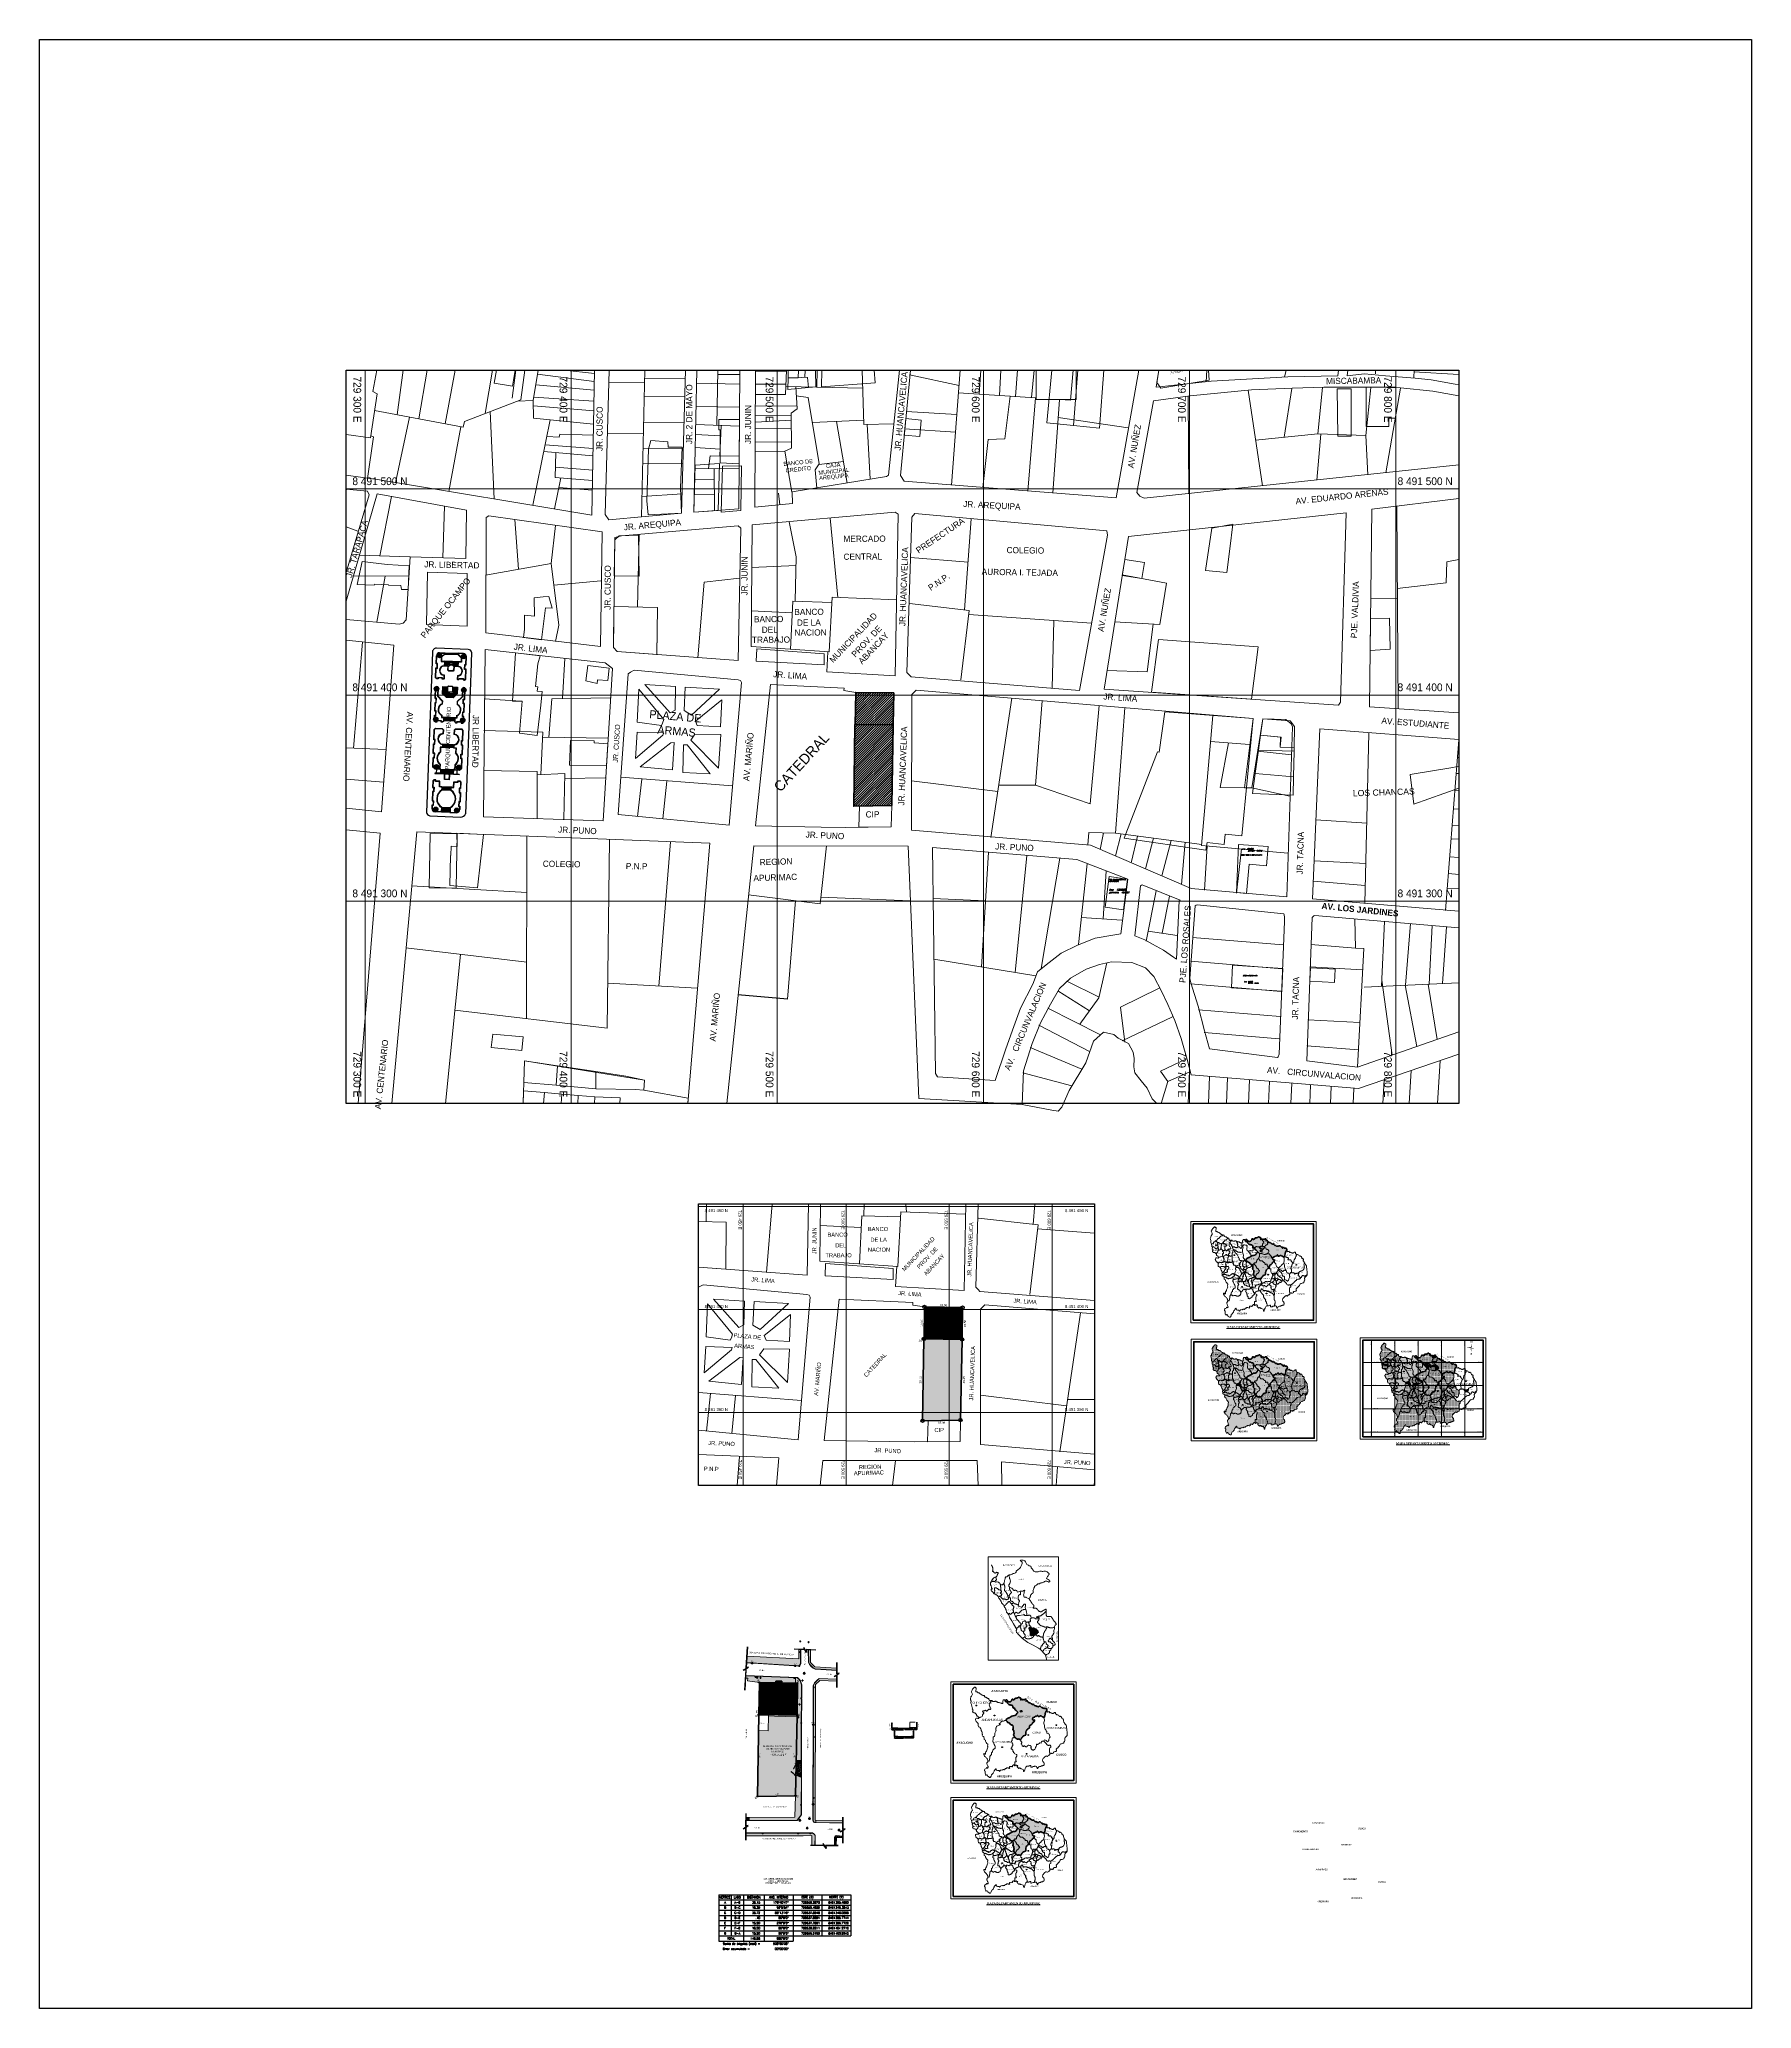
# Model space of a CAD drawing. Header units: metres. Extents: x 729055 to 735546, y 8489029 to 8491869.
# Drawn here: x 734027 to 734858, y 8489029 to 8489984 of the extents above; entities that cross this region are included whole.
import ezdxf
from ezdxf.enums import TextEntityAlignment as Align

# ---------------------------------------------------------------- set-up
doc = ezdxf.new("R2010")
doc.units = ezdxf.units.M
doc.header["$PDMODE"] = 65
doc.linetypes.add('DASHED', pattern=[0.75, 0.5, -0.25])
for name, color, linetype, lineweight in [('02', 2, 'Continuous', 20), ('5', 3, 'Continuous', 40), ('8', 250, 'Continuous', 50), ('AREA DE EXCAVACION', 5, 'Continuous', 60), ('CAJA AGUA', 7, 'Continuous', 40), ('CALLES', 5, 'Continuous', 18), ('Cap Prov', 7, 'Continuous', 20), ('CATASTRO', 1, 'Continuous', 18), ('COLUMNAS', 1, 'Continuous', 30), ('CORTES DE VIA', 7, 'Continuous', 25), ('CVL_CUADCON_TX', 2, 'Continuous', 0), ('Del Rotulo', 7, 'Continuous', 5), ('Distrito', 212, 'Continuous', 20), ('Ejes de Coordenadas', 122, 'Continuous', 5), ('Eléctricas', 30, 'Continuous', 20), ('ESPINAS', 86, 'Continuous', 0), ('GRILLAS', 7, 'Continuous', 0), ('HACH', 7, 'Continuous', 0), ('HIDROLOGIA', 4, 'Continuous', 18), ('LIMITE', 184, 'Continuous', 0), ('lotes', 146, 'Continuous', 18), ('MARCOS', 7, 'Continuous', 40), ('MUROS', 252, 'Continuous', 50), ('N-Ciudades', 250, 'Continuous', 18), ('PLUMA 2', 121, 'Continuous', 20), ('Sheet', 7, 'Continuous', 50), ('T-POSTE', 7, 'Continuous', 25), ('TEX', 21, 'Continuous', 5), ('TEXTO', 7, 'Continuous', 0)]:
    doc.layers.add(name, color=color, linetype=linetype, lineweight=lineweight)
for name, color, linetype in [('05', 5, 'Continuous'), ('DATOS_TECNICOS', 1, 'Continuous'), ('DISTANCIA', 2, 'Continuous'), ('V-NODE-TEXT', 11, 'Continuous'), ('VERTICES', 3, 'Continuous')]:
    doc.layers.add(name, color=color, linetype=linetype)
doc.styles.add('1. Barrios', font='@PMingLiU-ExtB.ttf')
doc.styles.add('3. Barrios', font='')
doc.styles.add('abancay85', font='swiss.ttf', dxfattribs={"height": 8.5})
doc.styles.add('Arial', font='arial.ttf')
doc.styles.add('CCO', font='')
doc.styles.add('LOCO', font='times.ttf')
doc.styles.add('MEMBRET', font='romab___.ttf', dxfattribs={"height": 0.5})
doc.styles.add('Romans', font='romans.shx', dxfattribs={"width": 1.2})
doc.styles.add('SIMPLEX', font='simplex.shx', dxfattribs={"width": 0.75, "oblique": 20, "height": 1.75})
doc.styles.get("Standard").update_dxf_attribs({"font": 'BELL.TTF'})
doc.styles.add('VERTICES', font='sanssb__.ttf')
doc.styles.get('3. Barrios').set_extended_font_data('Raspoutine Medium', italic=True, bold=True)
doc.styles.get('CCO').set_extended_font_data('Arial Black')
doc.dimstyles.new('COTA JCCH', dxfattribs={"dimtxt": 2, "dimasz": 1.5, "dimexe": 1.8, "dimexo": 0.75, "dimgap": 0.09, "dimtad": 0, "dimtih": 1, "dimtoh": 1, "dimzin": 0, "dimtxsty": 'Standard', "dimblk": 'ARCHTICK', "dimcen": 0.09, "dimazin": 0, "dimtfac": 1, "dimtofl": 0, "dimtmove": 0, "dimatfit": 0, "dimfxl": 1, "dimtolj": 1, "dimtzin": 0, "dimarcsym": 0})
pattern_1 = [(0, (717964.90745, 8485092.09472), (0.1315929593, 0.2631859185), [0, -0.2631859185])]
pattern_2 = [(0, (724535.89119, 8486682.30085), (0.131592959, 0.2631859185), [0, -0.2631859185])]
pattern_3 = [(50, (206.0192, -146.47766), (0.546554006988, -0.047817256617), [0.05715, -0.62865]), (355, (206.0192, -146.47766), (-0.105730264275, 0.573170535717), [0.04572, -0.50292175251]), (100.4514447, (206.06476, -146.48164), (0.44082374127, 0.525353255737), [0.0485700264, -0.5342707338]), (46.1842, (206.0192, -146.32526), (0.813237122676, -0.1261269838), [0.085725, -0.942975]), (96.63555761, (206.087, -146.3358), (0.712212402155, 0.74227837379), [0.07285506942, -0.80140682448]), (351.18415117, (206.0192, -146.32526), (0.712212402195, 0.74227837376), [0.06857990121, -0.75437919576]), (21, (206.0954, -146.36336), (0.454843173807, -0.306795594561), [0.05715, -0.62865]), (326, (206.0954, -146.36336), (0.185406085043, 0.552563898367), [0.04572, -0.50292]), (71.451445, (206.1333, -146.3889), (0.640249257836, 0.245768306658), [0.0485700264, -0.5342698128]), (37.5, (206.0192, -146.47766), (0.0092658097518, 0.2536651166195), [0, -0.496824, 0, -0.51054, 0, -0.504825]), (7.5, (206.0192, -146.47766), (0.200458987531, 0.300541724454), [0, -0.291084, 0, -0.485394, 0, -0.192405]), (327.5, (205.84928, -146.47766), (0.4067717855006, -0.017186231978), [0, -0.1905, 0, -0.59436, 0, -0.78867]), (317.5, (205.7731, -146.47766), (0.444387544158, 0.0762794731), [0, -0.24765, 0, -0.394716, 0, -0.56007])]
pattern_4 = [(0, (206.0192, -146.47766), (0, 0.2032), []), (90, (206.0192, -146.47766), (-0.2032, 0.2032), [0.2032, -0.2032])]

# ---------------------------------------------------------------- blocks, each defined once
blk = doc.blocks.new('POSTE DE CONCRETO')
at = {"layer": 'T-POSTE', "lineweight": 0}
h = blk.add_hatch(dxfattribs=at)
h.set_pattern_fill('ANSI31', color=256, scale=0.02, angle=135)
edge = h.paths.add_edge_path()
edge.add_arc((0, 0), 1.73, 0, 360)
blk.add_circle((0, 0), 1.73, dxfattribs=at)
blk = doc.blocks.new('*U107', base_point=(729557.85, 8491421.21, 2398.41))
at = {"color": 3, "linetype": 'ByBlock', "lineweight": -2, "xscale": 0.1446221087505031, "yscale": 0.1446221087505031, "zscale": 0.1446221087505031}
blk.add_blockref('POSTE DE CONCRETO', (729557.85, 8491421.21, 2398.41), dxfattribs=at)
blk = doc.blocks.new('*U108', base_point=(729557.79, 8491416.03, 2397.81))
at = {"color": 3, "linetype": 'ByBlock', "lineweight": -2, "xscale": 0.1446221087505031, "yscale": 0.1446221087505031, "zscale": 0.1446221087505031}
blk.add_blockref('POSTE DE CONCRETO', (729557.79, 8491416.03, 2397.81), dxfattribs=at)
blk = doc.blocks.new('*U109', base_point=(729557.38, 8491409.25, 2397.18))
at = {"color": 3, "linetype": 'ByBlock', "lineweight": -2, "xscale": 0.1446221087505031, "yscale": 0.1446221087505031, "zscale": 0.1446221087505031}
blk.add_blockref('POSTE DE CONCRETO', (729557.38, 8491409.25, 2397.18), dxfattribs=at)
blk = doc.blocks.new('*U110', base_point=(729554.92, 8491403.46, 2397.09))
at = {"color": 3, "linetype": 'ByBlock', "lineweight": -2, "xscale": 0.1446221087505031, "yscale": 0.1446221087505031, "zscale": 0.1446221087505031}
blk.add_blockref('POSTE DE CONCRETO', (729554.92, 8491403.46, 2397.09), dxfattribs=at)
blk = doc.blocks.new('BUZON 2')
h = blk.add_hatch()
h.set_pattern_fill('ANGLE', color=0, scale=0.02)
h.set_pattern_definition([(0, (-729608.55375, -8491393.21117), (0, 0.1397), [0.1016, -0.0381]), (90, (-729608.55375, -8491393.21117), (-0.1397, 9e-18), [0.1016, -0.0381])])
h.paths.add_polyline_path([(-0.4, 0, 1), (0.4, 0, 1)])
at = {"color": 0}
for radius in [0.5, 0.4]:
    blk.add_circle((0, 0), radius, dxfattribs=at)
blk = doc.blocks.new('*U111', base_point=(729559.79, 8491405.73, 2396.88))
at = {"layer": 'V-NODE-TEXT', "color": 8, "linetype": 'ByBlock', "insert": (729559.44, 8491406.78, 2396.88), "char_height": 0.4, "attachment_point": 1}
blk.add_mtext('{\\fTimes New Roman|b0|i0|c0|p18;BZ}', dxfattribs=at)
blk = doc.blocks.new('*U112', base_point=(729559.79, 8491405.73, 2396.88))
at = {"color": 7, "linetype": 'ByBlock', "lineweight": -2}
blk.add_blockref('*U111', (729559.79, 8491405.73, 2396.88), dxfattribs=at)
blk = doc.blocks.new('*U113', base_point=(729559.79, 8491405.73, 2396.88))
at = {"color": 7, "linetype": 'ByBlock', "lineweight": -2}
for name in ['BUZON 2', '*U112']:
    blk.add_blockref(name, (729559.79, 8491405.73, 2396.88), dxfattribs=at)
blk = doc.blocks.new('*U114', base_point=(729558.3, 8491393.62, 2396.05))
at = {"color": 3, "linetype": 'ByBlock', "lineweight": -2, "xscale": 0.1446221087505031, "yscale": 0.1446221087505031, "zscale": 0.1446221087505031}
blk.add_blockref('POSTE DE CONCRETO', (729558.3, 8491393.62, 2396.05), dxfattribs=at)
blk = doc.blocks.new('*U117', base_point=(729558.32, 8491381.69, 2395.03))
at = {"color": 3, "linetype": 'ByBlock', "lineweight": -2, "xscale": 0.1446221087505031, "yscale": 0.1446221087505031, "zscale": 0.1446221087505031}
blk.add_blockref('POSTE DE CONCRETO', (729558.32, 8491381.69, 2395.03), dxfattribs=at)
blk = doc.blocks.new('*U118', base_point=(729564.41, 8491398.92, 2396.59))
at = {"color": 3, "linetype": 'ByBlock', "lineweight": -2, "xscale": 0.1446221087505031, "yscale": 0.1446221087505031, "zscale": 0.1446221087505031}
blk.add_blockref('POSTE DE CONCRETO', (729564.41, 8491398.92, 2396.59), dxfattribs=at)
blk = doc.blocks.new('*U119', base_point=(729564.37, 8491374.79, 2394.54))
at = {"color": 3, "linetype": 'ByBlock', "lineweight": -2, "xscale": 0.1446221087505031, "yscale": 0.1446221087505031, "zscale": 0.1446221087505031}
blk.add_blockref('POSTE DE CONCRETO', (729564.37, 8491374.79, 2394.54), dxfattribs=at)
blk = doc.blocks.new('*U120', base_point=(729564.31, 8491345.29, 2392.08))
at = {"color": 3, "linetype": 'ByBlock', "lineweight": -2, "xscale": 0.1446221087505031, "yscale": 0.1446221087505031, "zscale": 0.1446221087505031}
blk.add_blockref('POSTE DE CONCRETO', (729564.31, 8491345.29, 2392.08), dxfattribs=at)
blk = doc.blocks.new('*U121', base_point=(729576.67, 8491329.66, 2390.77))
at = {"layer": 'V-NODE-TEXT', "color": 8, "linetype": 'ByBlock', "insert": (729576.32, 8491330.71, 2390.77), "char_height": 0.4, "attachment_point": 1}
blk.add_mtext('{\\fTimes New Roman|b0|i0|c0|p18;BZ}', dxfattribs=at)
blk = doc.blocks.new('*U122', base_point=(729576.67, 8491329.66, 2390.77))
at = {"color": 7, "linetype": 'ByBlock', "lineweight": -2}
blk.add_blockref('*U121', (729576.67, 8491329.66, 2390.77), dxfattribs=at)
blk = doc.blocks.new('*U123', base_point=(729576.67, 8491329.66, 2390.77))
at = {"color": 7, "linetype": 'ByBlock', "lineweight": -2}
for name in ['BUZON 2', '*U122']:
    blk.add_blockref(name, (729576.67, 8491329.66, 2390.77), dxfattribs=at)
blk = doc.blocks.new('*U124', base_point=(729561.25, 8491330.64, 2390.79))
at = {"layer": 'V-NODE-TEXT', "color": 8, "linetype": 'ByBlock', "insert": (729560.9, 8491331.69, 2390.79), "char_height": 0.4, "attachment_point": 1}
blk.add_mtext('{\\fTimes New Roman|b0|i0|c0|p18;BZ}', dxfattribs=at)
blk = doc.blocks.new('*U125', base_point=(729561.25, 8491330.64, 2390.79))
at = {"color": 7, "linetype": 'ByBlock', "lineweight": -2}
blk.add_blockref('*U124', (729561.25, 8491330.64, 2390.79), dxfattribs=at)
blk = doc.blocks.new('*U126', base_point=(729561.25, 8491330.64, 2390.79))
at = {"color": 7, "linetype": 'ByBlock', "lineweight": -2}
for name in ['BUZON 2', '*U125']:
    blk.add_blockref(name, (729561.25, 8491330.64, 2390.79), dxfattribs=at)
blk = doc.blocks.new('*U127', base_point=(729562.33, 8491335.24, 2391.05))
at = {"layer": 'V-NODE-TEXT', "color": 8, "linetype": 'ByBlock', "insert": (729561.98, 8491336.29, 2391.05), "char_height": 0.4, "attachment_point": 1}
blk.add_mtext('{\\fTimes New Roman|b0|i0|c0|p18;BZ}', dxfattribs=at)
blk = doc.blocks.new('*U128', base_point=(729562.33, 8491335.24, 2391.05))
at = {"color": 7, "linetype": 'ByBlock', "lineweight": -2}
blk.add_blockref('*U127', (729562.33, 8491335.24, 2391.05), dxfattribs=at)
blk = doc.blocks.new('*U129', base_point=(729562.33, 8491335.24, 2391.05))
at = {"color": 7, "linetype": 'ByBlock', "lineweight": -2}
for name in ['BUZON 2', '*U128']:
    blk.add_blockref(name, (729562.33, 8491335.24, 2391.05), dxfattribs=at)
blk = doc.blocks.new('*U130', base_point=(729557.68, 8491334.4, 2390.96))
at = {"layer": 'V-NODE-TEXT', "color": 8, "linetype": 'ByBlock', "insert": (729557.33, 8491335.45, 2390.96), "char_height": 0.4, "attachment_point": 1}
blk.add_mtext('{\\fTimes New Roman|b0|i0|c0|p18;BZ}', dxfattribs=at)
blk = doc.blocks.new('*U131', base_point=(729557.68, 8491334.4, 2390.96))
at = {"color": 7, "linetype": 'ByBlock', "lineweight": -2}
blk.add_blockref('*U130', (729557.68, 8491334.4, 2390.96), dxfattribs=at)
blk = doc.blocks.new('*U132', base_point=(729557.68, 8491334.4, 2390.96))
at = {"color": 7, "linetype": 'ByBlock', "lineweight": -2}
for name in ['BUZON 2', '*U131']:
    blk.add_blockref(name, (729557.68, 8491334.4, 2390.96), dxfattribs=at)
blk = doc.blocks.new('*U133', base_point=(729558.28, 8491341.89, 2391.8))
at = {"color": 3, "linetype": 'ByBlock', "lineweight": -2, "xscale": 0.1446221087505031, "yscale": 0.1446221087505031, "zscale": 0.1446221087505031}
blk.add_blockref('POSTE DE CONCRETO', (729558.28, 8491341.89, 2391.8), dxfattribs=at)
blk = doc.blocks.new('*U134', base_point=(729562.69, 8491328.1, 2390.99))
at = {"color": 3, "linetype": 'ByBlock', "lineweight": -2, "xscale": 0.1446221087505031, "yscale": 0.1446221087505031, "zscale": 0.1446221087505031}
blk.add_blockref('POSTE DE CONCRETO', (729562.69, 8491328.1, 2390.99), dxfattribs=at)
blk = doc.blocks.new('HIDRANTE')
at = {"color": 1}
for radius in [0.388, 0.291, 0.0566]:
    blk.add_circle((0, 0), radius, dxfattribs=at)
blk = doc.blocks.new('*U135', base_point=(729556.83, 8491328.1, 2391.01))
at = {"color": 0, "linetype": 'ByBlock', "lineweight": -2, "xscale": 0.7727211238843856, "yscale": 0.7727211238843856, "zscale": 0.7727211238843856}
blk.add_blockref('HIDRANTE', (729556.83, 8491328.1, 2391.01), dxfattribs=at)
blk = doc.blocks.new('*U136', base_point=(729539.58, 8491328.09, 2391.16))
at = {"color": 3, "linetype": 'ByBlock', "lineweight": -2, "xscale": 0.1446221087505031, "yscale": 0.1446221087505031, "zscale": 0.1446221087505031}
blk.add_blockref('POSTE DE CONCRETO', (729539.58, 8491328.09, 2391.16), dxfattribs=at)
blk = doc.blocks.new('*U137', base_point=(729561.89, 8491420.86, 2398.4))
at = {"color": 3, "linetype": 'ByBlock', "lineweight": -2, "xscale": 0.1446221087505031, "yscale": 0.1446221087505031, "zscale": 0.1446221087505031}
blk.add_blockref('POSTE DE CONCRETO', (729561.89, 8491420.86, 2398.4), dxfattribs=at)
blk = doc.blocks.new('*U103', base_point=(729534.48, 8491410.67, 2397.29))
at = {"layer": 'V-NODE-TEXT', "color": 7, "linetype": 'ByBlock', "insert": (729533.63, 8491411.92, 2397.29), "char_height": 0.5, "attachment_point": 1}
blk.add_mtext('{\\fTimes New Roman|b0|i0|c0|p18;\\C7;BM-3}', dxfattribs=at)
blk = doc.blocks.new('*U104', base_point=(729534.48, 8491410.67, 2397.29))
at = {"color": 6, "linetype": 'ByBlock', "lineweight": -2}
blk.add_blockref('*U103', (729534.48, 8491410.67, 2397.29), dxfattribs=at)
blk = doc.blocks.new('*U105', base_point=(729555.37, 8491409.41, 2397.35))
at = {"layer": 'V-NODE-TEXT', "color": 7, "linetype": 'ByBlock', "insert": (729554.52, 8491410.66, 2397.35), "char_height": 0.5, "attachment_point": 1}
blk.add_mtext('{\\fTimes New Roman|b0|i0|c0|p18;\\C7;BM-4}', dxfattribs=at)
blk = doc.blocks.new('*U106', base_point=(729555.37, 8491409.41, 2397.35))
at = {"color": 6, "linetype": 'ByBlock', "lineweight": -2}
blk.add_blockref('*U105', (729555.37, 8491409.41, 2397.35), dxfattribs=at)
blk = doc.blocks.new('*U115', base_point=(729564.1, 8491342.18, 2391.86))
at = {"layer": 'V-NODE-TEXT', "color": 7, "linetype": 'ByBlock', "insert": (729563.25, 8491343.43, 2391.86), "char_height": 0.5, "attachment_point": 1}
blk.add_mtext('{\\fTimes New Roman|b0|i0|c0|p18;\\C7;BM-2}', dxfattribs=at)
blk = doc.blocks.new('*U116', base_point=(729564.1, 8491342.18, 2391.86))
at = {"color": 6, "linetype": 'ByBlock', "lineweight": -2}
blk.add_blockref('*U115', (729564.1, 8491342.18, 2391.86), dxfattribs=at)
blk = doc.blocks.new('*U138', base_point=(729564.2, 8491380.81, 2395.02))
at = {"layer": 'V-NODE-TEXT', "color": 7, "linetype": 'ByBlock', "insert": (729563.35, 8491382.06, 2395.02), "char_height": 0.5, "attachment_point": 1}
blk.add_mtext('{\\fTimes New Roman|b0|i0|c0|p18;\\C7;BM-1}', dxfattribs=at)
blk = doc.blocks.new('*U139', base_point=(729564.2, 8491380.81, 2395.02))
at = {"color": 6, "linetype": 'ByBlock', "lineweight": -2}
blk.add_blockref('*U138', (729564.2, 8491380.81, 2395.02), dxfattribs=at)
blk = doc.blocks.new('_ArchTick')
at = {"color": 0, "linetype": 'ByBlock', "const_width": 0.15}
blk.add_lwpolyline([(-0.5, -0.5), (0.5, 0.5)], dxfattribs=at)
blk = doc.blocks.new('*D143')
at = {"layer": 'Defpoints', "color": 0, "transparency": 16777216}
for p in [(734442.22, 8489160.8), (734443.68, 8489160.8), (734443.68, 8489160.31)]:
    blk.add_point(p, dxfattribs=at)
at = {"layer": 'HACH', "color": 0, "lineweight": -2, "transparency": 16777216}
for p, q in [((734442.22, 8489160.72), (734442.22, 8489160.13)), ((734442.22, 8489160.31), (734442.71, 8489160.31)), ((734443.68, 8489160.31), (734443.19, 8489160.31)), ((734443.68, 8489160.72), (734443.68, 8489160.13))]:
    blk.add_line(p, q, dxfattribs=at)
at = {"layer": 'HACH', "color": 0, "lineweight": -2, "transparency": 16777216, "xscale": 0.15, "yscale": 0.15, "zscale": 0.15, "rotation": 180}
blk.add_blockref('_ArchTick', (734442.22, 8489160.31), dxfattribs=at)
at = {"layer": 'HACH', "color": 0, "lineweight": -2, "transparency": 16777216, "xscale": 0.15, "yscale": 0.15, "zscale": 0.15}
blk.add_blockref('_ArchTick', (734443.68, 8489160.31), dxfattribs=at)
at = {"layer": 'HACH', "color": 0, "transparency": 16777216, "insert": (734442.95, 8489160.31), "char_height": 0.2, "attachment_point": 5}
blk.add_mtext('\\A1;1,47', dxfattribs=at)
blk = doc.blocks.new('*D144')
at = {"layer": 'Defpoints', "color": 0, "transparency": 16777216}
for p in [(734443.68, 8489160.8), (734450.35, 8489160.65), (734450.35, 8489160.31)]:
    blk.add_point(p, dxfattribs=at)
at = {"layer": 'HACH', "color": 0, "lineweight": -2, "transparency": 16777216}
for p, q in [((734443.68, 8489160.72), (734443.68, 8489160.13)), ((734443.68, 8489160.31), (734446.76, 8489160.31)), ((734450.35, 8489160.31), (734447.27, 8489160.31)), ((734450.35, 8489160.57), (734450.35, 8489160.13))]:
    blk.add_line(p, q, dxfattribs=at)
at = {"layer": 'HACH', "color": 0, "lineweight": -2, "transparency": 16777216, "xscale": 0.15, "yscale": 0.15, "zscale": 0.15, "rotation": 180}
blk.add_blockref('_ArchTick', (734443.68, 8489160.31), dxfattribs=at)
at = {"layer": 'HACH', "color": 0, "lineweight": -2, "transparency": 16777216, "xscale": 0.15, "yscale": 0.15, "zscale": 0.15}
blk.add_blockref('_ArchTick', (734450.35, 8489160.31), dxfattribs=at)
at = {"layer": 'HACH', "color": 0, "transparency": 16777216, "insert": (734447.02, 8489160.31), "char_height": 0.2, "attachment_point": 5}
blk.add_mtext('\\A1;6,67', dxfattribs=at)
blk = doc.blocks.new('*D145')
at = {"layer": 'Defpoints', "color": 0, "transparency": 16777216}
for p in [(734450.35, 8489160.65), (734451.47, 8489160.8), (734451.47, 8489160.31)]:
    blk.add_point(p, dxfattribs=at)
at = {"layer": 'HACH', "color": 0, "lineweight": -2, "transparency": 16777216}
for p, q in [((734450.35, 8489160.57), (734450.35, 8489160.13)), ((734450.35, 8489160.31), (734450.67, 8489160.31)), ((734451.47, 8489160.31), (734451.15, 8489160.31)), ((734451.47, 8489160.72), (734451.47, 8489160.13))]:
    blk.add_line(p, q, dxfattribs=at)
at = {"layer": 'HACH', "color": 0, "lineweight": -2, "transparency": 16777216, "xscale": 0.15, "yscale": 0.15, "zscale": 0.15, "rotation": 180}
blk.add_blockref('_ArchTick', (734450.35, 8489160.31), dxfattribs=at)
at = {"layer": 'HACH', "color": 0, "lineweight": -2, "transparency": 16777216, "xscale": 0.15, "yscale": 0.15, "zscale": 0.15}
blk.add_blockref('_ArchTick', (734451.47, 8489160.31), dxfattribs=at)
at = {"layer": 'HACH', "color": 0, "transparency": 16777216, "insert": (734450.91, 8489160.31), "char_height": 0.2, "attachment_point": 5}
blk.add_mtext('\\A1;1,12', dxfattribs=at)
blk = doc.blocks.new('*D146')
at = {"layer": 'Defpoints', "color": 0, "transparency": 16777216}
for p in [(734442.22, 8489159.9), (734451.47, 8489159.9), (734451.47, 8489159.9)]:
    blk.add_point(p, dxfattribs=at)
at = {"layer": 'HACH', "color": 0, "lineweight": -2, "transparency": 16777216}
for p, q in [((734442.22, 8489159.98), (734442.22, 8489160.08)), ((734442.22, 8489159.9), (734446.59, 8489159.9)), ((734451.47, 8489159.9), (734447.1, 8489159.9)), ((734451.47, 8489159.98), (734451.47, 8489160.08))]:
    blk.add_line(p, q, dxfattribs=at)
at = {"layer": 'HACH', "color": 0, "lineweight": -2, "transparency": 16777216, "xscale": 0.15, "yscale": 0.15, "zscale": 0.15, "rotation": 180}
blk.add_blockref('_ArchTick', (734442.22, 8489159.9), dxfattribs=at)
at = {"layer": 'HACH', "color": 0, "lineweight": -2, "transparency": 16777216, "xscale": 0.15, "yscale": 0.15, "zscale": 0.15}
blk.add_blockref('_ArchTick', (734451.47, 8489159.9), dxfattribs=at)
at = {"layer": 'HACH', "color": 0, "transparency": 16777216, "insert": (734446.84, 8489159.9), "char_height": 0.2, "attachment_point": 5}
blk.add_mtext('\\A1;9,25', dxfattribs=at)
blk = doc.blocks.new('*D147')
at = {"layer": 'Defpoints', "color": 0, "transparency": 16777216}
for p in [(734440.95, 8489164.8), (734443.85, 8489164.8), (734443.85, 8489164.33)]:
    blk.add_point(p, dxfattribs=at)
at = {"layer": 'HACH', "color": 0, "lineweight": -2, "transparency": 16777216}
for p, q in [((734440.95, 8489164.73), (734440.95, 8489164.15)), ((734440.95, 8489164.33), (734442.14, 8489164.33)), ((734443.85, 8489164.33), (734442.66, 8489164.33)), ((734443.85, 8489164.73), (734443.85, 8489164.15))]:
    blk.add_line(p, q, dxfattribs=at)
at = {"layer": 'HACH', "color": 0, "lineweight": -2, "transparency": 16777216, "xscale": 0.15, "yscale": 0.15, "zscale": 0.15, "rotation": 180}
blk.add_blockref('_ArchTick', (734440.95, 8489164.33), dxfattribs=at)
at = {"layer": 'HACH', "color": 0, "lineweight": -2, "transparency": 16777216, "xscale": 0.15, "yscale": 0.15, "zscale": 0.15}
blk.add_blockref('_ArchTick', (734443.85, 8489164.33), dxfattribs=at)
at = {"layer": 'HACH', "color": 0, "transparency": 16777216, "insert": (734442.4, 8489164.33), "char_height": 0.2, "attachment_point": 5}
blk.add_mtext('\\A1;2,90', dxfattribs=at)
blk = doc.blocks.new('*D148')
at = {"layer": 'Defpoints', "color": 0, "transparency": 16777216}
for p in [(734443.85, 8489164.8), (734449.63, 8489164.65), (734449.63, 8489164.33)]:
    blk.add_point(p, dxfattribs=at)
at = {"layer": 'HACH', "color": 0, "lineweight": -2, "transparency": 16777216}
for p, q in [((734443.85, 8489164.73), (734443.85, 8489164.15)), ((734443.85, 8489164.33), (734446.49, 8489164.33)), ((734449.63, 8489164.33), (734447, 8489164.33)), ((734449.63, 8489164.58), (734449.63, 8489164.15))]:
    blk.add_line(p, q, dxfattribs=at)
at = {"layer": 'HACH', "color": 0, "lineweight": -2, "transparency": 16777216, "xscale": 0.15, "yscale": 0.15, "zscale": 0.15, "rotation": 180}
blk.add_blockref('_ArchTick', (734443.85, 8489164.33), dxfattribs=at)
at = {"layer": 'HACH', "color": 0, "lineweight": -2, "transparency": 16777216, "xscale": 0.15, "yscale": 0.15, "zscale": 0.15}
blk.add_blockref('_ArchTick', (734449.63, 8489164.33), dxfattribs=at)
at = {"layer": 'HACH', "color": 0, "transparency": 16777216, "insert": (734446.74, 8489164.33), "char_height": 0.2, "attachment_point": 5}
blk.add_mtext('\\A1;5,78', dxfattribs=at)
blk = doc.blocks.new('*D149')
at = {"layer": 'Defpoints', "color": 0, "transparency": 16777216}
for p in [(734449.63, 8489164.65), (734453.03, 8489165.05), (734453.03, 8489164.33)]:
    blk.add_point(p, dxfattribs=at)
at = {"layer": 'HACH', "color": 0, "lineweight": -2, "transparency": 16777216}
for p, q in [((734449.63, 8489164.58), (734449.63, 8489164.15)), ((734449.63, 8489164.33), (734451.07, 8489164.33)), ((734453.03, 8489164.33), (734451.59, 8489164.33)), ((734453.03, 8489164.98), (734453.03, 8489164.15))]:
    blk.add_line(p, q, dxfattribs=at)
at = {"layer": 'HACH', "color": 0, "lineweight": -2, "transparency": 16777216, "xscale": 0.15, "yscale": 0.15, "zscale": 0.15, "rotation": 180}
blk.add_blockref('_ArchTick', (734449.63, 8489164.33), dxfattribs=at)
at = {"layer": 'HACH', "color": 0, "lineweight": -2, "transparency": 16777216, "xscale": 0.15, "yscale": 0.15, "zscale": 0.15}
blk.add_blockref('_ArchTick', (734453.03, 8489164.33), dxfattribs=at)
at = {"layer": 'HACH', "color": 0, "transparency": 16777216, "insert": (734451.33, 8489164.33), "char_height": 0.2, "attachment_point": 5}
blk.add_mtext('\\A1;3,40', dxfattribs=at)
blk = doc.blocks.new('*D150')
at = {"layer": 'Defpoints', "color": 0, "transparency": 16777216}
for p in [(734440.95, 8489163.93), (734453.03, 8489163.93), (734453.03, 8489163.93)]:
    blk.add_point(p, dxfattribs=at)
at = {"layer": 'HACH', "color": 0, "lineweight": -2, "transparency": 16777216}
for p, q in [((734440.95, 8489164.01), (734440.95, 8489164.11)), ((734440.95, 8489163.93), (734446.67, 8489163.93)), ((734453.03, 8489163.93), (734447.31, 8489163.93)), ((734453.03, 8489164.01), (734453.03, 8489164.11))]:
    blk.add_line(p, q, dxfattribs=at)
at = {"layer": 'HACH', "color": 0, "lineweight": -2, "transparency": 16777216, "xscale": 0.15, "yscale": 0.15, "zscale": 0.15, "rotation": 180}
blk.add_blockref('_ArchTick', (734440.95, 8489163.93), dxfattribs=at)
at = {"layer": 'HACH', "color": 0, "lineweight": -2, "transparency": 16777216, "xscale": 0.15, "yscale": 0.15, "zscale": 0.15}
blk.add_blockref('_ArchTick', (734453.03, 8489163.93), dxfattribs=at)
at = {"layer": 'HACH', "color": 0, "transparency": 16777216, "insert": (734446.99, 8489163.93), "char_height": 0.2, "attachment_point": 5}
blk.add_mtext('\\A1;12,08', dxfattribs=at)

msp = doc.modelspace()

# ---------------------------------------------------------------- hatches: boundary and pattern name
for points in [[(734598.391, 8489399.224, 1), (734598.239, 8489399.224, 1)], [(734620.135, 8489396.431, 1), (734619.983, 8489396.431, 1)], [(734607.157, 8489394.322, 1), (734607.004, 8489394.322, 1)], [(734637.213, 8489389.653, 1), (734637.061, 8489389.653, 1)], [(734610.916, 8489378.959, 1), (734610.763, 8489378.959, 1)], [(734623.613, 8489384.887, 1), (734623.461, 8489384.887, 1)], [(734622.778, 8489375.786, 1), (734622.625, 8489375.786, 1)], [(734598.691, 8489341.992, 1), (734598.538, 8489341.992, 1)], [(734620.434, 8489339.198, 1), (734620.282, 8489339.198, 1)], [(734680.667, 8489342.757, 1), (734680.515, 8489342.757, 1)], [(734702.411, 8489339.964, 1), (734702.258, 8489339.964, 1)], [(734607.456, 8489337.089, 1), (734607.303, 8489337.089, 1)], [(734637.512, 8489332.42, 1), (734637.36, 8489332.42, 1)], [(734689.432, 8489337.855, 1), (734689.28, 8489337.855, 1)], [(734719.488, 8489333.186, 1), (734719.336, 8489333.186, 1)], [(734611.215, 8489321.726, 1), (734611.062, 8489321.726, 1)], [(734623.912, 8489327.654, 1), (734623.76, 8489327.654, 1)], [(734693.191, 8489322.492, 1), (734693.039, 8489322.492, 1)], [(734705.888, 8489328.42, 1), (734705.736, 8489328.42, 1)], [(734623.077, 8489318.554, 1), (734622.924, 8489318.554, 1)], [(734705.053, 8489319.319, 1), (734704.901, 8489319.319, 1)], [(734482.006, 8489175.828, 1), (734481.854, 8489175.828, 1)], [(734490.771, 8489170.926, 1), (734490.619, 8489170.926, 1)], [(734503.75, 8489173.035, 1), (734503.597, 8489173.035, 1)], [(734507.228, 8489161.491, 1), (734507.075, 8489161.491, 1)], [(734520.828, 8489166.257, 1), (734520.675, 8489166.257, 1)], [(734494.53, 8489155.563, 1), (734494.378, 8489155.563, 1)], [(734506.392, 8489152.39, 1), (734506.24, 8489152.39, 1)], [(734482.006, 8489119.613, 1), (734481.854, 8489119.613, 1)], [(734490.771, 8489114.71, 1), (734490.619, 8489114.71, 1)], [(734503.75, 8489116.819, 1), (734503.597, 8489116.819, 1)], [(734520.828, 8489110.041, 1), (734520.675, 8489110.041, 1)], [(734507.228, 8489105.275, 1), (734507.075, 8489105.275, 1)], [(734494.53, 8489099.347, 1), (734494.378, 8489099.347, 1)], [(734506.392, 8489096.175, 1), (734506.24, 8489096.175, 1)]]:
    msp.add_hatch(color=256).paths.add_polyline_path(points)
at = {"true_color": 0xff0000}
h = msp.add_hatch(color=1, dxfattribs=at)
h.dxf.hatch_style = 1
h.paths.add_polyline_path([(734373.474, 8489196.352, 0.4142136), (734373.141, 8489196.685), (734373.141, 8489196.352)])
h.paths.add_polyline_path([(734372.808, 8489196.352, 0.4142136), (734373.141, 8489196.018), (734373.141, 8489196.352)])
at = {"true_color": 0xffffff}
h = msp.add_hatch(color=7, dxfattribs=at)
h.dxf.hatch_style = 1
h.paths.add_polyline_path([(734372.808, 8489196.352), (734373.141, 8489196.352), (734373.141, 8489196.685, 0.4142136)])
h.paths.add_polyline_path([(734373.141, 8489196.018, 0.4142136), (734373.474, 8489196.352), (734373.141, 8489196.352)])
at = {"true_color": 0xff0000}
h = msp.add_hatch(color=1, dxfattribs=at)
h.dxf.hatch_style = 1
h.paths.add_polyline_path([(734394.363, 8489195.092, 0.4142136), (734394.03, 8489195.426), (734394.03, 8489195.092)])
h.paths.add_polyline_path([(734393.697, 8489195.092, 0.4142136), (734394.03, 8489194.759), (734394.03, 8489195.092)])
at = {"true_color": 0xffffff}
h = msp.add_hatch(color=7, dxfattribs=at)
h.dxf.hatch_style = 1
h.paths.add_polyline_path([(734393.697, 8489195.092), (734394.03, 8489195.092), (734394.03, 8489195.426, 0.4142136)])
h.paths.add_polyline_path([(734394.03, 8489194.759, 0.4142136), (734394.363, 8489195.092), (734394.03, 8489195.092)])
at = {"true_color": 0xff0000}
h = msp.add_hatch(color=1, dxfattribs=at)
h.dxf.hatch_style = 1
h.paths.add_polyline_path([(734403.192, 8489166.486, 0.4142136), (734402.859, 8489166.819), (734402.859, 8489166.486)])
h.paths.add_polyline_path([(734402.525, 8489166.486, 0.4142136), (734402.859, 8489166.152), (734402.859, 8489166.486)])
at = {"true_color": 0xffffff}
h = msp.add_hatch(color=7, dxfattribs=at)
h.dxf.hatch_style = 1
h.paths.add_polyline_path([(734402.525, 8489166.486), (734402.859, 8489166.486), (734402.859, 8489166.819, 0.4142136)])
h.paths.add_polyline_path([(734402.859, 8489166.152, 0.4142136), (734403.192, 8489166.486), (734402.859, 8489166.486)])
at = {"true_color": 0xff0000}
h = msp.add_hatch(color=1, dxfattribs=at)
h.dxf.hatch_style = 1
h.paths.add_polyline_path([(734403.088, 8489127.858, 0.4142136), (734402.754, 8489128.191), (734402.754, 8489127.858)])
h.paths.add_polyline_path([(734402.421, 8489127.858, 0.4142136), (734402.754, 8489127.525), (734402.754, 8489127.858)])
at = {"true_color": 0xffffff}
h = msp.add_hatch(color=7, dxfattribs=at)
h.dxf.hatch_style = 1
h.paths.add_polyline_path([(734402.421, 8489127.858), (734402.754, 8489127.858), (734402.754, 8489128.191, 0.4142136)])
h.paths.add_polyline_path([(734402.754, 8489127.525, 0.4142136), (734403.088, 8489127.858), (734402.754, 8489127.858)])
at = {"layer": '02', "linetype": 'Continuous', "lineweight": 0}
h = msp.add_hatch(dxfattribs=at)
h.set_pattern_fill('DOTS', color=256, scale=0.165786, style=0)
h.set_pattern_definition([(0, (282.85796, 222.35533), (0.13159295927, 0.263185918539), [0, -0.263185918539])])
h.paths.add_polyline_path([(734617.888, 8489337.372), (734618.089, 8489337.724), (734618.198, 8489338.068), (734618.354, 8489338.223), (734618.517, 8489338.387), (734618.71, 8489338.756), (734618.593, 8489338.873), (734618.232, 8489339.234), (734617.921, 8489339.545), (734617.505, 8489339.817), (734617.307, 8489340.016), (734617.266, 8489340.182), (734617.146, 8489340.676), (734617.035, 8489340.787), (734616.846, 8489340.787), (734616.725, 8489340.665), (734616.624, 8489340.766), (734616.506, 8489340.884), (734616.391, 8489341.219), (734616.391, 8489341.374), (734616.313, 8489341.555), (734616.177, 8489341.871), (734615.952, 8489342.096), (734615.734, 8489342.096), (734615.436, 8489342.096), (734615.365, 8489342.167), (734615.037, 8489342.36), (734614.836, 8489342.36), (734614.676, 8489342.36), (734614.432, 8489342.469), (734614.273, 8489342.628), (734614.042, 8489342.859), (734613.916, 8489342.985), (734613.803, 8489343.098), (734613.803, 8489343.283), (734613.803, 8489343.459), (734613.694, 8489343.568), (734613.534, 8489343.727), (734613.35, 8489343.727), (734613.14, 8489343.727), (734612.879, 8489343.828), (734612.783, 8489343.924), (734612.619, 8489344.088), (734612.619, 8489344.247), (734612.619, 8489344.465), (734612.449, 8489344.513), (734612.297, 8489344.665), (734612.1, 8489344.76), (734611.899, 8489344.737), (734611.765, 8489344.69), (734611.603, 8489344.529), (734611.459, 8489344.268), (734611.4, 8489344.014), (734611.4, 8489343.791), (734611.4, 8489343.568), (734611.449, 8489343.359), (734611.462, 8489343.121), (734611.243, 8489342.964), (734611.051, 8489342.964), (734610.896, 8489343.049), (734610.63, 8489343.084), (734610.451, 8489343.145), (734610.217, 8489343.256), (734610.016, 8489343.318), (734609.76, 8489343.513), (734609.414, 8489343.513), (734609.069, 8489343.513), (734608.918, 8489343.664), (734608.79, 8489343.792), (734608.622, 8489343.792), (734608.423, 8489343.792), (734608.277, 8489343.939), (734608.177, 8489344.003), (734607.992, 8489344.114), (734607.691, 8489344.086), (734607.53, 8489343.925), (734607.351, 8489343.859), (734607.117, 8489343.925), (734606.905, 8489343.925), (734606.609, 8489343.991), (734606.416, 8489344.073), (734606.358, 8489344.225), (734606.098, 8489344.451), (734605.381, 8489343.43), (734605.092, 8489343.033), (734604.924, 8489342.69), (734604.835, 8489342.223), (734604.938, 8489341.771), (734605.117, 8489341.387), (734605.367, 8489341.136), (734605.511, 8489340.822), (734605.618, 8489340.59), (734605.618, 8489340.369), (734605.515, 8489340.265), (734605.33, 8489340.081), (734605.117, 8489340.081), (734604.956, 8489340.242), (734604.655, 8489340.134), (734604.442, 8489340.058), (734604.301, 8489339.917), (734604.18, 8489339.795), (734604.076, 8489339.547), (734603.921, 8489339.392), (734603.824, 8489339.295), (734603.496, 8489339.295), (734603.358, 8489339.434), (734603.219, 8489339.572), (734603.102, 8489339.69), (734602.825, 8489339.597), (734602.712, 8489339.484), (734602.565, 8489339.337), (734602.313, 8489339.438), (734602.069, 8489339.346), (734601.742, 8489339.346), (734601.607, 8489339.077), (734601.729, 8489338.956), (734602.103, 8489338.582), (734602.213, 8489338.471), (734602.213, 8489338.167), (734602.095, 8489338.049), (734601.998, 8489337.952), (734601.851, 8489337.805), (734601.749, 8489337.572), (734601.598, 8489337.421), (734601.598, 8489337.001), (734601.498, 8489336.624), (734601.153, 8489336.414), (734600.869, 8489336.241), (734600.54, 8489336.241), (734600.238, 8489336.137), (734600.05, 8489336.073), (734599.843, 8489336.002), (734599.779, 8489335.823), (734599.634, 8489335.726), (734599.389, 8489335.736), (734599.066, 8489335.76), (734598.731, 8489335.828), (734598.622, 8489335.775), (734598.396, 8489335.611), (734598.251, 8489335.411), (734598.196, 8489335.199), (734598.143, 8489334.954), (734598.29, 8489334.636), (734598.425, 8489334.475), (734598.515, 8489334.285), (734598.53, 8489334.157), (734598.614, 8489334.011), (734598.733, 8489333.936), (734598.949, 8489333.916), (734599.15, 8489333.582), (734599.283, 8489333.459), (734599.452, 8489333.428), (734599.479, 8489333.165), (734599.479, 8489332.753), (734599.479, 8489332.307), (734599.599, 8489331.702), (734599.691, 8489331.574), (734600.248, 8489331.498), (734600.463, 8489331.144), (734600.762, 8489330.636), (734600.897, 8489330.113), (734600.982, 8489329.799), (734601.291, 8489329.354), (734601.473, 8489329.015), (734601.487, 8489328.759), (734601.414, 8489328.436), (734601.369, 8489328.11), (734601.537, 8489327.93), (734601.621, 8489327.708), (734601.498, 8489327.374), (734601.56, 8489327.101), (734601.877, 8489326.902), (734602.129, 8489326.901), (734602.223, 8489326.794), (734602.3, 8489326.582), (734602.435, 8489326.159), (734602.398, 8489325.676), (734602.484, 8489325.479), (734603.023, 8489325.1), (734603.135, 8489324.651), (734603.293, 8489324.372), (734603.444, 8489323.963), (734603.723, 8489323.614), (734604.124, 8489323.168), (734604.216, 8489323.056), (734604.18, 8489322.782), (734604.052, 8489322.405), (734604.088, 8489322.26), (734604.124, 8489322.06), (734604.164, 8489321.737), (734604.024, 8489321.315), (734603.627, 8489320.36), (734603.51, 8489319.892), (734603.286, 8489319.492), (734603.01, 8489319.063), (734603.01, 8489318.823), (734603.08, 8489318.637), (734603.027, 8489318.422), (734602.775, 8489318.389), (734602.541, 8489318.556), (734602.365, 8489318.686), (734602.202, 8489318.585), (734602.21, 8489318.17), (734602.401, 8489317.725), (734602.586, 8489317.453), (734602.678, 8489317.267), (734603.047, 8489317.033), (734603.294, 8489316.782), (734603.568, 8489316.509), (734603.733, 8489316.239), (734603.971, 8489315.931), (734604.075, 8489315.757), (734604.146, 8489315.515), (734604.195, 8489315.322), (734604.223, 8489315.091), (734604.733, 8489314.973), (734604.817, 8489315.056), (734604.985, 8489315.535), (734604.985, 8489315.744), (734604.985, 8489315.954), (734605.203, 8489316.478), (734605.203, 8489316.805), (734605.203, 8489317.275), (734605.518, 8489317.74), (734605.917, 8489318.139), (734605.917, 8489318.349), (734605.917, 8489318.701), (734606.035, 8489319.09), (734606.438, 8489319.493), (734606.438, 8489319.669), (734606.543, 8489320.244), (734606.791, 8489320.491), (734607.219, 8489320.919), (734607.559, 8489321.099), (734607.773, 8489321.313), (734607.773, 8489321.708), (734607.773, 8489321.942), (734607.773, 8489322.169), (734607.554, 8489322.519), (734607.286, 8489323.039), (734607.135, 8489323.4), (734607.135, 8489323.576), (734607.029, 8489323.836), (734607.029, 8489324.041), (734606.69, 8489324.381), (734606.69, 8489324.691), (734606.69, 8489324.993), (734606.816, 8489325.383), (734606.816, 8489325.786), (734606.816, 8489326.113), (734606.699, 8489326.364), (734606.699, 8489326.649), (734606.867, 8489326.817), (734607.245, 8489326.926), (734607.488, 8489327.17), (734607.65, 8489327.471), (734607.65, 8489327.639), (734607.65, 8489328.5), (734608.068, 8489329.582), (734608.198, 8489329.919), (734608.118, 8489330.086), (734608.001, 8489330.329), (734608.001, 8489330.597), (734608.001, 8489330.949), (734608.249, 8489331.196), (734608.311, 8489331.419), (734608.405, 8489331.754), (734608.546, 8489331.895), (734608.815, 8489332.065), (734609.203, 8489332.311), (734609.673, 8489332.482), (734610.097, 8489332.637), (734610.193, 8489332.734), (734610.076, 8489332.851), (734609.732, 8489332.851), (734609.732, 8489333.304), (734609.992, 8489333.405), (734610.185, 8489333.405), (734610.424, 8489333.506), (734610.424, 8489333.661), (734610.512, 8489333.749), (734610.512, 8489333.984), (734610.873, 8489334.193), (734611.024, 8489334.344), (734611.234, 8489334.344), (734611.461, 8489334.344), (734611.847, 8489334.344), (734612.199, 8489334.57), (734612.337, 8489334.709), (734612.471, 8489334.709), (734612.715, 8489334.755), (734613.03, 8489334.721), (734613.126, 8489334.818), (734613.126, 8489335.011), (734613.259, 8489335.306), (734613.444, 8489335.491), (734613.798, 8489335.674), (734614.075, 8489335.816), (734614.344, 8489335.954), (734614.675, 8489335.954), (734614.759, 8489336.038), (734615.024, 8489336.302), (734615.864, 8489336.793), (734616.427, 8489337.037), (734616.687, 8489337.037), (734617.348, 8489337.123), (734617.56, 8489337.221)])
h = msp.add_hatch(dxfattribs=at)
h.set_pattern_fill('DOTS', color=256, scale=0.165786, style=0)
h.set_pattern_definition(pattern_2)
h.paths.add_polyline_path([(734697.412, 8489342.861), (734697.341, 8489342.933), (734697.013, 8489343.126), (734696.812, 8489343.126), (734696.652, 8489343.126), (734696.409, 8489343.234), (734696.249, 8489343.394), (734696.018, 8489343.624), (734695.892, 8489343.75), (734695.779, 8489343.864), (734695.779, 8489344.048), (734695.779, 8489344.224), (734695.67, 8489344.333), (734695.511, 8489344.493), (734695.326, 8489344.493), (734695.116, 8489344.493), (734694.856, 8489344.593), (734694.759, 8489344.69), (734694.595, 8489344.853), (734694.595, 8489345.013), (734694.595, 8489345.231), (734694.513, 8489345.254), (734694.41, 8489345.295), (734694.274, 8489345.431), (734694.076, 8489345.526), (734693.875, 8489345.502), (734693.741, 8489345.456), (734693.58, 8489345.294), (734693.435, 8489345.033), (734693.377, 8489344.78), (734693.377, 8489344.557), (734693.377, 8489344.334), (734693.425, 8489344.124), (734693.438, 8489343.887), (734693.219, 8489343.729), (734693.068, 8489343.729), (734693.068, 8489343.517), (734693.068, 8489343.246), (734693.068, 8489342.94), (734693.068, 8489342.634), (734693.068, 8489342.435), (734693.068, 8489342.228), (734693.22, 8489342.163), (734693.42, 8489342.364), (734693.6, 8489342.544), (734693.853, 8489342.796), (734694.033, 8489342.977), (734694.358, 8489342.977), (734694.827, 8489342.796), (734695.224, 8489342.796), (734695.441, 8489342.579), (734695.648, 8489342.372), (734695.423, 8489342.147), (734695.63, 8489341.94), (734695.63, 8489341.733), (734695.382, 8489341.485), (734695.382, 8489341.192), (734695.382, 8489340.796), (734695.382, 8489340.453), (734695.646, 8489340.19), (734695.997, 8489339.838), (734696.223, 8489339.613), (734696.559, 8489339.949), (734696.811, 8489339.949), (734697.172, 8489339.949), (734697.37, 8489340.147), (734697.84, 8489339.949), (734698.068, 8489339.852), (734698.237, 8489340.02), (734698.444, 8489340.228), (734698.444, 8489340.435), (734698.444, 8489340.778), (734698.444, 8489341.066), (734698.444, 8489341.264), (734698.167, 8489341.541), (734698.167, 8489341.931), (734698.167, 8489342.267), (734698.29, 8489342.32), (734698.153, 8489342.637), (734697.929, 8489342.861), (734697.71, 8489342.861)])
h.paths.add_polyline_path([(734698.237, 8489340.02), (734698.068, 8489339.852), (734697.84, 8489339.949), (734697.37, 8489340.147), (734697.172, 8489339.949), (734696.811, 8489339.949), (734696.559, 8489339.949), (734696.223, 8489339.613), (734696.601, 8489339.234), (734696.854, 8489338.982), (734696.854, 8489338.615), (734696.706, 8489338.468), (734696.854, 8489338.468), (734697.136, 8489338.468), (734697.443, 8489338.468), (734697.443, 8489338.219), (734697.443, 8489338.002), (734697.443, 8489337.714), (734697.42, 8489337.314), (734697.841, 8489337.559), (734698.403, 8489337.802), (734698.663, 8489337.802), (734699.325, 8489337.889), (734699.537, 8489337.987), (734699.864, 8489338.138), (734700.065, 8489338.49), (734700.175, 8489338.834), (734700.33, 8489338.989), (734700.494, 8489339.153), (734700.686, 8489339.521), (734700.569, 8489339.639), (734700.208, 8489340), (734699.898, 8489340.31), (734699.482, 8489340.583), (734699.283, 8489340.782), (734699.243, 8489340.948), (734699.123, 8489341.442), (734699.012, 8489341.553), (734698.928, 8489341.553), (734698.823, 8489341.553), (734698.701, 8489341.431), (734698.6, 8489341.532), (734698.483, 8489341.649), (734698.368, 8489341.985), (734698.368, 8489342.139), (734698.29, 8489342.32), (734698.167, 8489342.267), (734698.167, 8489341.931), (734698.167, 8489341.541), (734698.444, 8489341.264), (734698.444, 8489341.066), (734698.444, 8489340.778), (734698.444, 8489340.435), (734698.444, 8489340.228)])
h.paths.add_polyline_path([(734696.32, 8489336.72), (734696.652, 8489336.72), (734696.736, 8489336.804), (734697, 8489337.068), (734697.42, 8489337.314), (734697.443, 8489337.714), (734697.443, 8489338.002), (734697.443, 8489338.219), (734697.443, 8489338.468), (734697.136, 8489338.468), (734696.854, 8489338.468), (734696.706, 8489338.468), (734696.854, 8489338.615), (734696.854, 8489338.982), (734696.601, 8489339.234), (734696.223, 8489339.613), (734695.997, 8489339.838), (734695.646, 8489340.19), (734695.382, 8489340.453), (734695.382, 8489340.796), (734695.382, 8489341.192), (734695.382, 8489341.485), (734695.63, 8489341.733), (734695.63, 8489341.94), (734695.423, 8489342.147), (734695.648, 8489342.372), (734695.441, 8489342.579), (734695.224, 8489342.796), (734694.827, 8489342.796), (734694.358, 8489342.977), (734694.033, 8489342.977), (734693.853, 8489342.796), (734693.6, 8489342.544), (734693.42, 8489342.364), (734693.22, 8489342.163), (734693.547, 8489342.021), (734693.727, 8489341.841), (734693.475, 8489341.174), (734693.257, 8489340.6), (734693.257, 8489339.931), (734693.257, 8489339.444), (734693.493, 8489338.867), (734693.718, 8489338.316), (734693.847, 8489338), (734693.847, 8489337.588), (734693.637, 8489337.065), (734693.637, 8489336.831), (734693.808, 8489336.66), (734693.808, 8489336.417), (734694.092, 8489336.133), (734694.309, 8489335.916), (734694.309, 8489335.474), (734694.448, 8489335.474), (734694.691, 8489335.52), (734695.006, 8489335.487), (734695.103, 8489335.583), (734695.103, 8489335.776), (734695.235, 8489336.072), (734695.42, 8489336.257), (734695.775, 8489336.439), (734696.051, 8489336.582)])
h.paths.add_polyline_path([(734692.536, 8489341.174), (734692.365, 8489341.345), (734692.086, 8489341.624), (734691.833, 8489341.877), (734691.454, 8489341.877), (734691.3, 8489341.877), (734691.145, 8489341.722), (734690.962, 8489341.539), (734690.769, 8489341.539), (734690.444, 8489341.539), (734690.303, 8489341.681), (734689.795, 8489341.681), (734689.49, 8489341.986), (734689.038, 8489341.986), (734688.532, 8489341.986), (734688.433, 8489341.986), (734688.433, 8489341.606), (734688.618, 8489341.422), (734688.618, 8489341.084), (734688.618, 8489340.868), (734688.891, 8489340.595), (734689.088, 8489340.397), (734689.233, 8489340.397), (734689.393, 8489340.397), (734689.562, 8489340.326), (734689.764, 8489340.242), (734689.939, 8489340.066), (734690.255, 8489340.066), (734690.426, 8489339.895), (734690.607, 8489339.714), (734690.949, 8489339.714), (734690.949, 8489339.363), (734691.256, 8489339.363), (734691.527, 8489339.363), (734691.797, 8489339.363), (734692.077, 8489339.363), (734692.248, 8489339.192), (734692.438, 8489339.381), (734692.591, 8489339.228), (734693.257, 8489339.444), (734693.257, 8489339.931), (734693.257, 8489340.6), (734693.475, 8489341.174), (734693.727, 8489341.841), (734693.547, 8489342.021), (734693.22, 8489342.163), (734693.177, 8489342.12), (734693.005, 8489341.949), (734693.005, 8489341.643), (734692.78, 8489341.417)])
h.paths.add_polyline_path([(734691.833, 8489341.877), (734692.086, 8489341.624), (734692.365, 8489341.345), (734692.536, 8489341.174), (734692.78, 8489341.417), (734693.005, 8489341.643), (734693.005, 8489341.949), (734693.177, 8489342.12), (734693.22, 8489342.163), (734693.068, 8489342.228), (734693.068, 8489342.435), (734693.068, 8489342.634), (734693.068, 8489342.94), (734693.068, 8489343.246), (734693.068, 8489343.517), (734693.068, 8489343.729), (734693.027, 8489343.729), (734692.873, 8489343.815), (734692.606, 8489343.849), (734692.427, 8489343.91), (734692.193, 8489344.022), (734691.993, 8489344.084), (734691.736, 8489344.279), (734691.39, 8489344.279), (734691.045, 8489344.279), (734690.895, 8489344.429), (734690.766, 8489344.558), (734690.64, 8489344.558), (734690.64, 8489344.273), (734690.64, 8489344.021), (734690.876, 8489343.785), (734690.876, 8489343.462), (734691.084, 8489343.254), (734691.084, 8489342.976), (734690.927, 8489342.819), (734690.927, 8489342.525), (734690.927, 8489342.327), (734691.145, 8489342.108), (734691.145, 8489341.877), (734691.454, 8489341.877)])
h.paths.add_polyline_path([(734690.303, 8489341.681), (734690.444, 8489341.539), (734690.769, 8489341.539), (734690.962, 8489341.539), (734691.145, 8489341.722), (734691.3, 8489341.877), (734691.145, 8489341.877), (734691.145, 8489342.108), (734690.927, 8489342.327), (734690.927, 8489342.525), (734690.927, 8489342.819), (734691.084, 8489342.976), (734691.084, 8489343.254), (734690.876, 8489343.462), (734690.876, 8489343.785), (734690.64, 8489344.021), (734690.64, 8489344.273), (734690.64, 8489344.558), (734690.599, 8489344.558), (734690.399, 8489344.558), (734690.253, 8489344.704), (734690.153, 8489344.769), (734689.968, 8489344.879), (734689.667, 8489344.852), (734689.506, 8489344.69), (734689.327, 8489344.625), (734689.093, 8489344.69), (734688.881, 8489344.69), (734688.585, 8489344.757), (734688.393, 8489344.839), (734688.335, 8489344.991), (734688.074, 8489345.216), (734687.358, 8489344.195), (734687.095, 8489343.836), (734687.297, 8489343.634), (734687.496, 8489343.436), (734687.793, 8489343.138), (734688.046, 8489342.886), (734688.046, 8489342.508), (734688.334, 8489342.219), (734688.334, 8489341.986), (734688.532, 8489341.986), (734689.038, 8489341.986), (734689.49, 8489341.986), (734689.795, 8489341.681)])
h.paths.add_polyline_path([(734688.618, 8489340.868), (734688.618, 8489341.084), (734688.618, 8489341.422), (734688.433, 8489341.606), (734688.433, 8489341.986), (734688.334, 8489341.986), (734688.334, 8489342.219), (734688.046, 8489342.508), (734688.046, 8489342.886), (734687.793, 8489343.138), (734687.496, 8489343.436), (734687.297, 8489343.634), (734687.095, 8489343.836), (734687.068, 8489343.799), (734686.901, 8489343.455), (734686.811, 8489342.989), (734686.914, 8489342.536), (734687.093, 8489342.152), (734687.343, 8489341.902), (734687.488, 8489341.588), (734687.595, 8489341.356), (734687.595, 8489341.135), (734687.491, 8489341.031), (734687.39, 8489340.93), (734687.306, 8489340.846), (734687.093, 8489340.846), (734686.932, 8489341.007), (734686.631, 8489340.9), (734686.419, 8489340.824), (734686.419, 8489340.616), (734686.536, 8489340.499), (734686.634, 8489340.401), (734686.738, 8489340.297), (734686.738, 8489340.129), (734686.738, 8489339.973), (734686.856, 8489339.855), (734686.986, 8489339.726), (734687.146, 8489339.565), (734687.255, 8489339.456), (734687.255, 8489339.238), (734687.255, 8489339.061), (734687.099, 8489338.905), (734686.964, 8489338.905), (734686.824, 8489338.766), (734686.653, 8489338.766), (734686.653, 8489338.533), (734686.523, 8489338.403), (734686.523, 8489338.222), (734686.523, 8489338.004), (734686.523, 8489337.724), (734686.663, 8489337.669), (734686.763, 8489337.768), (734686.876, 8489337.654), (734686.99, 8489337.54), (734687.141, 8489337.54), (734687.263, 8489337.419), (734687.462, 8489337.419), (734687.591, 8489337.29), (734687.701, 8489337.401), (734687.805, 8489337.504), (734687.94, 8489337.504), (734688.069, 8489337.634), (734688.251, 8489337.634), (734688.251, 8489337.875), (734688.251, 8489338.43), (734688.251, 8489338.851), (734688.597, 8489339.196), (734688.597, 8489339.513), (734688.597, 8489339.959), (734688.835, 8489340.196), (734689.062, 8489340.424), (734688.891, 8489340.595)])
h.paths.add_polyline_path([(734688.251, 8489335.761), (734688.251, 8489335.338), (734688.581, 8489335.009), (734688.581, 8489334.625), (734688.983, 8489334.222), (734688.58, 8489333.819), (734688.963, 8489333.435), (734688.963, 8489333.039), (734689.598, 8489333.039), (734689.889, 8489332.748), (734690.287, 8489332.185), (734690.381, 8489332.519), (734690.523, 8489332.661), (734690.791, 8489332.831), (734691.18, 8489333.076), (734691.649, 8489333.248), (734692.073, 8489333.403), (734692.17, 8489333.499), (734692.052, 8489333.617), (734691.708, 8489333.617), (734691.708, 8489334.07), (734691.968, 8489334.171), (734692.161, 8489334.171), (734692.401, 8489334.271), (734692.401, 8489334.426), (734692.489, 8489334.514), (734692.489, 8489334.749), (734692.85, 8489334.959), (734692.925, 8489335.034), (734692.663, 8489335.375), (734692.465, 8489335.375), (734692.089, 8489335.375), (734691.882, 8489335.583), (734691.678, 8489335.786), (734691.678, 8489336.406), (734691.434, 8489336.651), (734691.434, 8489336.919), (734691.193, 8489337.16), (734690.986, 8489337.57), (734690.665, 8489338.205), (734690.214, 8489338.655), (734689.786, 8489339.084), (734689.786, 8489339.381), (734689.434, 8489339.732), (734689.233, 8489340.252), (734689.062, 8489340.424), (734688.835, 8489340.196), (734688.597, 8489339.959), (734688.597, 8489339.513), (734688.597, 8489339.196), (734688.251, 8489338.851), (734688.251, 8489338.43), (734688.251, 8489337.875), (734688.251, 8489337.267), (734688.251, 8489336.607), (734688.251, 8489336.21)])
h.paths.add_polyline_path([(734689.178, 8489337.855, -1), (734689.534, 8489337.855, -1)], flags=16)
h.paths.add_polyline_path([(734689.28, 8489337.855, -1), (734689.432, 8489337.855, -1)], flags=0)
h.paths.add_polyline_path([(734692.663, 8489335.375), (734692.925, 8489335.034), (734693.001, 8489335.11), (734693.211, 8489335.11), (734693.437, 8489335.11), (734693.824, 8489335.11), (734694.175, 8489335.336), (734694.309, 8489335.469), (734694.309, 8489335.916), (734694.092, 8489336.133), (734693.808, 8489336.417), (734693.808, 8489336.66), (734693.637, 8489336.831), (734693.637, 8489337.065), (734693.847, 8489337.588), (734693.847, 8489338), (734693.718, 8489338.316), (734693.493, 8489338.867), (734693.257, 8489339.444), (734692.591, 8489339.228), (734692.438, 8489339.381), (734692.248, 8489339.192), (734692.077, 8489339.363), (734691.797, 8489339.363), (734691.527, 8489339.363), (734691.256, 8489339.363), (734690.949, 8489339.363), (734690.949, 8489339.714), (734690.607, 8489339.714), (734690.426, 8489339.895), (734690.255, 8489340.066), (734689.939, 8489340.066), (734689.764, 8489340.242), (734689.562, 8489340.326), (734689.393, 8489340.397), (734689.233, 8489340.397), (734689.088, 8489340.397), (734689.233, 8489340.252), (734689.434, 8489339.732), (734689.786, 8489339.381), (734689.786, 8489339.084), (734690.214, 8489338.655), (734690.665, 8489338.205), (734690.986, 8489337.57), (734691.193, 8489337.16), (734691.434, 8489336.919), (734691.434, 8489336.651), (734691.678, 8489336.406), (734691.678, 8489335.786), (734691.882, 8489335.583), (734692.089, 8489335.375), (734692.465, 8489335.375)])
h.paths.add_polyline_path([(734688.963, 8489333.039), (734688.963, 8489333.435), (734688.58, 8489333.819), (734688.983, 8489334.222), (734688.57, 8489334.636), (734688.459, 8489334.525), (734688.22, 8489334.525), (734687.942, 8489334.525), (734687.795, 8489334.377), (734687.348, 8489334.377), (734687.017, 8489334.377), (734686.648, 8489334.377), (734686.477, 8489334.206), (734686.187, 8489334.206), (734685.969, 8489334.206), (734685.911, 8489334.206), (734685.791, 8489334.244), (734685.715, 8489334.268), (734685.639, 8489334.292), (734685.547, 8489334.321), (734685.468, 8489334.4), (734685.394, 8489334.4), (734685.342, 8489334.349), (734685.321, 8489334.293), (734685.254, 8489334.293), (734685.232, 8489334.27), (734685.204, 8489334.243), (734685.204, 8489333.921), (734685.041, 8489333.758), (734685.041, 8489333.65), (734685.14, 8489333.551), (734685.14, 8489333.428), (734685.249, 8489333.319), (734685.38, 8489333.188), (734685.38, 8489332.991), (734685.38, 8489332.782), (734685.271, 8489332.673), (734685.113, 8489332.514), (734685.113, 8489332.385), (734685.033, 8489332.305), (734685.123, 8489332.261), (734685.175, 8489332.209), (734685.232, 8489332.209), (734685.314, 8489332.23), (734685.382, 8489332.247), (734685.413, 8489332.278), (734685.478, 8489332.299), (734685.496, 8489332.316), (734685.585, 8489332.334), (734685.607, 8489332.357), (734685.649, 8489332.376), (734685.716, 8489332.348), (734685.758, 8489332.348), (734685.828, 8489332.331), (734685.902, 8489332.314), (734685.949, 8489332.314), (734685.983, 8489332.349), (734686.01, 8489332.376), (734686.032, 8489332.397), (734686.08, 8489332.413), (734686.103, 8489332.436), (734686.124, 8489332.457), (734686.198, 8489332.457), (734686.198, 8489332.508), (734686.22, 8489332.508), (734686.271, 8489332.508), (734686.319, 8489332.46), (734686.379, 8489332.46), (734686.415, 8489332.46), (734686.471, 8489332.405), (734686.471, 8489332.355), (734686.487, 8489332.296), (734686.487, 8489332.212), (734686.509, 8489332.165), (734686.509, 8489332.117), (734686.544, 8489332.082), (734686.6, 8489332.063), (734686.648, 8489332.044), (734686.689, 8489332.003), (734686.728, 8489331.964), (734686.775, 8489331.917), (734686.775, 8489331.876), (734686.775, 8489331.827), (734686.775, 8489331.771), (734686.775, 8489331.724), (734686.749, 8489331.698), (734686.72, 8489331.669), (734686.72, 8489331.626), (734686.66, 8489331.529), (734686.643, 8489331.479), (734686.623, 8489331.458), (734686.611, 8489331.446), (734686.591, 8489331.426), (734686.528, 8489331.363), (734686.501, 8489331.336), (734686.474, 8489331.31), (734686.454, 8489331.289), (734686.395, 8489331.205), (734686.355, 8489331.166), (734686.295, 8489331.143), (734686.26, 8489331.108), (734686.235, 8489331.083), (734686.188, 8489331.036), (734686.155, 8489331.003), (734686.114, 8489330.962), (734686.069, 8489330.917), (734686.045, 8489330.893), (734686.01, 8489330.893), (734685.97, 8489330.853), (734685.907, 8489330.853), (734685.863, 8489330.836), (734685.821, 8489330.794), (734685.797, 8489330.729), (734685.839, 8489330.647), (734685.911, 8489330.575), (734685.94, 8489330.494), (734685.94, 8489330.431), (734685.94, 8489330.37), (734686.005, 8489330.305), (734686.005, 8489330.25), (734686.029, 8489330.183), (734686.059, 8489330.099), (734686.076, 8489330.019), (734686.076, 8489329.962), (734686.076, 8489329.844), (734686.076, 8489329.787), (734686.032, 8489329.744), (734685.996, 8489329.707), (734685.864, 8489329.647), (734685.797, 8489329.647), (734685.765, 8489329.615), (734685.655, 8489329.597), (734685.563, 8489329.574), (734685.514, 8489329.525), (734685.435, 8489329.525), (734685.267, 8489329.525), (734685.097, 8489329.46), (734684.978, 8489329.415), (734684.827, 8489329.415), (734684.76, 8489329.348), (734684.699, 8489329.286), (734684.539, 8489329.205), (734684.456, 8489329.122), (734684.383, 8489329.122), (734684.304, 8489329.043), (734684.241, 8489328.888), (734684.241, 8489328.789), (734684.241, 8489328.69), (734684.179, 8489328.629), (734684.179, 8489328.492), (734684.179, 8489328.44), (734684.378, 8489328.492), (734684.675, 8489328.569), (734684.879, 8489328.569), (734685.068, 8489328.569), (734685.195, 8489328.443), (734685.343, 8489328.366), (734685.473, 8489328.236), (734685.65, 8489328.177), (734685.82, 8489328.177), (734685.981, 8489328.121), (734686.123, 8489328.182), (734686.277, 8489328.249), (734686.366, 8489328.16), (734686.498, 8489328.028), (734686.557, 8489327.969), (734686.678, 8489327.848), (734686.78, 8489327.848), (734686.881, 8489327.949), (734687.012, 8489327.894), (734687.173, 8489327.951), (734687.395, 8489328.059), (734687.537, 8489328.277), (734687.648, 8489328.388), (734687.802, 8489328.541), (734687.991, 8489328.626), (734688.166, 8489328.692), (734688.313, 8489328.839), (734688.478, 8489328.891), (734688.63, 8489328.938), (734688.748, 8489328.938), (734688.842, 8489328.938), (734688.977, 8489328.804), (734689.072, 8489328.709), (734689.15, 8489328.551), (734689.254, 8489328.447), (734689.355, 8489328.345), (734689.355, 8489328.149), (734689.449, 8489328.055), (734689.511, 8489328.022), (734689.626, 8489328.237), (734689.626, 8489328.405), (734689.626, 8489329.266), (734690.044, 8489330.348), (734690.174, 8489330.685), (734690.094, 8489330.851), (734689.978, 8489331.094), (734689.978, 8489331.363), (734689.978, 8489331.714), (734690.225, 8489331.962), (734690.287, 8489332.185), (734689.889, 8489332.748), (734689.598, 8489333.039)])
h.paths.add_polyline_path([(734688.251, 8489336.21), (734688.251, 8489336.607), (734688.251, 8489337.267), (734688.251, 8489337.634), (734688.069, 8489337.634), (734687.94, 8489337.504), (734687.805, 8489337.504), (734687.701, 8489337.401), (734687.591, 8489337.29), (734687.462, 8489337.419), (734687.263, 8489337.419), (734687.141, 8489337.54), (734686.99, 8489337.54), (734686.876, 8489337.654), (734686.763, 8489337.768), (734686.663, 8489337.669), (734686.523, 8489337.724), (734686.523, 8489337.465), (734686.645, 8489337.343), (734686.528, 8489337.227), (734686.528, 8489337.03), (734686.383, 8489336.885), (734686.165, 8489336.667), (734686.165, 8489336.47), (734686.165, 8489336.201), (734686.165, 8489336.004), (734686.165, 8489335.647), (734686.041, 8489335.315), (734686.041, 8489334.942), (734686.187, 8489334.62), (734686.187, 8489334.382), (734686.187, 8489334.206), (734686.477, 8489334.206), (734686.648, 8489334.377), (734687.017, 8489334.377), (734687.348, 8489334.377), (734687.795, 8489334.377), (734687.942, 8489334.525), (734688.22, 8489334.525), (734688.459, 8489334.525), (734688.581, 8489334.647), (734688.581, 8489335.009), (734688.251, 8489335.338), (734688.251, 8489335.761)])
h.paths.add_polyline_path([(734686.165, 8489336.201), (734686.165, 8489336.47), (734686.165, 8489336.667), (734686.383, 8489336.885), (734686.528, 8489337.03), (734686.528, 8489337.227), (734686.645, 8489337.343), (734686.523, 8489337.465), (734686.523, 8489337.724), (734686.373, 8489337.784), (734686.088, 8489337.903), (734685.958, 8489337.774), (734685.756, 8489337.774), (734685.756, 8489337.888), (734685.756, 8489338.07), (734685.647, 8489338.179), (734685.428, 8489338.179), (734685.267, 8489338.019), (734685.088, 8489337.839), (734684.786, 8489337.722), (734684.502, 8489337.612), (734684.3, 8489337.409), (734684.165, 8489337.275), (734683.98, 8489337.089), (734683.98, 8489336.885), (734684.169, 8489336.695), (734684.169, 8489336.463), (734684.306, 8489336.326), (734684.449, 8489336.184), (734684.449, 8489336.007), (734684.449, 8489335.795), (734684.33, 8489335.676), (734684.33, 8489335.292), (734684.33, 8489335.085), (734684.701, 8489334.886), (734684.859, 8489334.727), (734685.092, 8489334.727), (734685.201, 8489334.619), (734685.296, 8489334.524), (734685.204, 8489334.432), (734685.204, 8489334.243), (734685.232, 8489334.27), (734685.254, 8489334.293), (734685.321, 8489334.293), (734685.342, 8489334.349), (734685.394, 8489334.4), (734685.468, 8489334.4), (734685.547, 8489334.321), (734685.639, 8489334.292), (734685.715, 8489334.268), (734685.791, 8489334.244), (734685.911, 8489334.206), (734685.969, 8489334.206), (734686.187, 8489334.206), (734686.187, 8489334.382), (734686.187, 8489334.62), (734686.041, 8489334.942), (734686.041, 8489335.315), (734686.165, 8489335.647), (734686.165, 8489336.004)])
h.paths.add_polyline_path([(734685.647, 8489338.179), (734685.756, 8489338.07), (734685.756, 8489337.888), (734685.756, 8489337.774), (734685.958, 8489337.774), (734686.088, 8489337.903), (734686.373, 8489337.784), (734686.523, 8489337.724), (734686.523, 8489338.004), (734686.523, 8489338.222), (734686.523, 8489338.403), (734686.653, 8489338.533), (734686.653, 8489338.766), (734686.824, 8489338.766), (734686.964, 8489338.905), (734687.099, 8489338.905), (734687.255, 8489339.061), (734687.255, 8489339.238), (734687.255, 8489339.456), (734687.146, 8489339.565), (734686.986, 8489339.726), (734686.856, 8489339.855), (734686.738, 8489339.973), (734686.738, 8489340.129), (734686.738, 8489340.297), (734686.634, 8489340.401), (734686.536, 8489340.499), (734686.419, 8489340.616), (734686.419, 8489340.824), (734686.278, 8489340.683), (734686.156, 8489340.561), (734686.052, 8489340.313), (734685.897, 8489340.157), (734685.8, 8489340.061), (734685.473, 8489340.061), (734685.334, 8489340.199), (734685.196, 8489340.338), (734685.078, 8489340.455), (734684.801, 8489340.363), (734684.688, 8489340.25), (734684.541, 8489340.103), (734684.289, 8489340.204), (734684.046, 8489340.111), (734683.718, 8489340.111), (734683.584, 8489339.843), (734683.705, 8489339.721), (734684.079, 8489339.348), (734684.19, 8489339.237), (734684.19, 8489338.933), (734684.071, 8489338.814), (734683.975, 8489338.718), (734683.828, 8489338.571), (734683.726, 8489338.337), (734683.575, 8489338.186), (734683.575, 8489337.767), (734683.474, 8489337.39), (734683.843, 8489337.226), (734683.98, 8489337.089), (734684.165, 8489337.275), (734684.3, 8489337.409), (734684.502, 8489337.612), (734684.786, 8489337.722), (734685.088, 8489337.839), (734685.267, 8489338.019), (734685.428, 8489338.179)])
h.paths.add_polyline_path([(734684.33, 8489335.676), (734684.449, 8489335.795), (734684.449, 8489336.007), (734684.449, 8489336.184), (734684.306, 8489336.326), (734684.169, 8489336.463), (734684.169, 8489336.695), (734683.98, 8489336.885), (734683.98, 8489337.089), (734683.843, 8489337.226), (734683.474, 8489337.39), (734683.13, 8489337.18), (734682.846, 8489337.007), (734682.517, 8489337.007), (734682.215, 8489336.903), (734682.026, 8489336.838), (734681.819, 8489336.767), (734681.756, 8489336.589), (734681.611, 8489336.492), (734681.365, 8489336.501), (734681.042, 8489336.526), (734680.707, 8489336.593), (734680.599, 8489336.541), (734680.373, 8489336.377), (734680.227, 8489336.176), (734680.172, 8489335.965), (734680.119, 8489335.72), (734680.266, 8489335.401), (734680.402, 8489335.241), (734680.491, 8489335.05), (734680.506, 8489334.922), (734680.59, 8489334.776), (734680.709, 8489334.702), (734680.926, 8489334.682), (734681.126, 8489334.348), (734681.259, 8489334.225), (734681.428, 8489334.193), (734681.455, 8489333.931), (734681.455, 8489333.518), (734681.455, 8489333.073), (734681.575, 8489332.468), (734681.667, 8489332.339), (734682.1, 8489332.281), (734682.239, 8489332.24), (734682.439, 8489331.909), (734682.738, 8489331.402), (734682.874, 8489330.879), (734682.958, 8489330.564), (734683.267, 8489330.12), (734683.449, 8489329.781), (734683.464, 8489329.525), (734683.391, 8489329.202), (734683.346, 8489328.875), (734683.514, 8489328.696), (734683.605, 8489328.452), (734683.716, 8489328.411), (734683.839, 8489328.411), (734684.004, 8489328.411), (734684.179, 8489328.44), (734684.179, 8489328.492), (734684.179, 8489328.629), (734684.241, 8489328.69), (734684.241, 8489328.789), (734684.241, 8489328.888), (734684.304, 8489329.043), (734684.383, 8489329.122), (734684.456, 8489329.122), (734684.539, 8489329.205), (734684.699, 8489329.286), (734684.76, 8489329.348), (734684.827, 8489329.415), (734684.978, 8489329.415), (734685.097, 8489329.46), (734685.267, 8489329.525), (734685.435, 8489329.525), (734685.514, 8489329.525), (734685.563, 8489329.574), (734685.655, 8489329.597), (734685.765, 8489329.615), (734685.797, 8489329.647), (734685.864, 8489329.647), (734685.996, 8489329.707), (734686.032, 8489329.744), (734686.076, 8489329.787), (734686.076, 8489329.844), (734686.076, 8489329.962), (734686.076, 8489330.019), (734686.059, 8489330.099), (734686.029, 8489330.183), (734686.005, 8489330.25), (734686.005, 8489330.305), (734685.94, 8489330.37), (734685.94, 8489330.431), (734685.94, 8489330.494), (734685.911, 8489330.575), (734685.839, 8489330.647), (734685.797, 8489330.729), (734685.821, 8489330.794), (734685.879, 8489330.853), (734685.97, 8489330.853), (734686.01, 8489330.893), (734686.045, 8489330.893), (734686.069, 8489330.917), (734686.114, 8489330.962), (734686.155, 8489331.003), (734686.188, 8489331.036), (734686.235, 8489331.083), (734686.26, 8489331.108), (734686.295, 8489331.143), (734686.355, 8489331.166), (734686.395, 8489331.205), (734686.454, 8489331.289), (734686.474, 8489331.31), (734686.501, 8489331.336), (734686.528, 8489331.363), (734686.591, 8489331.426), (734686.623, 8489331.458), (734686.643, 8489331.479), (734686.66, 8489331.529), (734686.72, 8489331.626), (734686.72, 8489331.669), (734686.749, 8489331.698), (734686.775, 8489331.724), (734686.775, 8489331.771), (734686.775, 8489331.827), (734686.775, 8489331.876), (734686.775, 8489331.917), (734686.728, 8489331.964), (734686.689, 8489332.003), (734686.648, 8489332.044), (734686.6, 8489332.063), (734686.544, 8489332.082), (734686.509, 8489332.117), (734686.509, 8489332.165), (734686.487, 8489332.212), (734686.487, 8489332.296), (734686.471, 8489332.355), (734686.471, 8489332.405), (734686.415, 8489332.46), (734686.379, 8489332.46), (734686.319, 8489332.46), (734686.271, 8489332.508), (734686.198, 8489332.508), (734686.198, 8489332.457), (734686.124, 8489332.457), (734686.103, 8489332.436), (734686.08, 8489332.413), (734686.032, 8489332.397), (734686.01, 8489332.376), (734685.983, 8489332.349), (734685.949, 8489332.314), (734685.902, 8489332.314), (734685.828, 8489332.331), (734685.758, 8489332.348), (734685.716, 8489332.348), (734685.649, 8489332.376), (734685.607, 8489332.357), (734685.585, 8489332.334), (734685.496, 8489332.316), (734685.478, 8489332.299), (734685.413, 8489332.278), (734685.382, 8489332.247), (734685.314, 8489332.23), (734685.232, 8489332.209), (734685.175, 8489332.209), (734685.123, 8489332.261), (734685.033, 8489332.305), (734685.113, 8489332.385), (734685.113, 8489332.514), (734685.271, 8489332.673), (734685.38, 8489332.782), (734685.38, 8489332.991), (734685.38, 8489333.188), (734685.249, 8489333.319), (734685.14, 8489333.428), (734685.14, 8489333.551), (734685.041, 8489333.65), (734685.041, 8489333.758), (734685.204, 8489333.921), (734685.204, 8489334.256), (734685.204, 8489334.432), (734685.296, 8489334.524), (734685.201, 8489334.619), (734685.092, 8489334.727), (734684.859, 8489334.727), (734684.701, 8489334.886), (734684.33, 8489335.085), (734684.33, 8489335.292)])
h.paths.add_polyline_path([(734687.173, 8489327.951), (734687.012, 8489327.894), (734686.881, 8489327.949), (734686.78, 8489327.848), (734686.678, 8489327.848), (734686.557, 8489327.969), (734686.498, 8489328.028), (734686.366, 8489328.16), (734686.277, 8489328.249), (734686.123, 8489328.182), (734685.981, 8489328.121), (734685.82, 8489328.177), (734685.65, 8489328.177), (734685.473, 8489328.236), (734685.343, 8489328.366), (734685.195, 8489328.443), (734685.068, 8489328.569), (734684.879, 8489328.569), (734684.675, 8489328.569), (734684.378, 8489328.492), (734684.179, 8489328.44), (734684.004, 8489328.411), (734683.839, 8489328.411), (734683.716, 8489328.411), (734683.591, 8489328.457), (734683.474, 8489328.139), (734683.536, 8489327.867), (734683.853, 8489327.667), (734684.105, 8489327.666), (734684.199, 8489327.56), (734684.276, 8489327.348), (734684.357, 8489327.093), (734684.672, 8489327.206), (734684.809, 8489327.206), (734684.998, 8489327.134), (734685.197, 8489327.134), (734685.348, 8489327.055), (734685.524, 8489326.962), (734685.688, 8489326.798), (734685.927, 8489326.798), (734686.071, 8489326.72), (734686.249, 8489326.623), (734686.398, 8489326.474), (734686.573, 8489326.474), (734686.762, 8489326.578), (734686.932, 8489326.578), (734687.126, 8489326.649), (734687.275, 8489326.571), (734687.519, 8489326.639), (734687.706, 8489326.692), (734687.902, 8489326.767), (734688.068, 8489326.831), (734688.167, 8489326.93), (734688.318, 8489326.987), (734688.408, 8489327.076), (734688.507, 8489327.176), (734688.675, 8489327.272), (734688.675, 8489327.415), (734688.843, 8489327.583), (734689.221, 8489327.692), (734689.464, 8489327.935), (734689.511, 8489328.022), (734689.449, 8489328.055), (734689.355, 8489328.149), (734689.355, 8489328.345), (734689.254, 8489328.447), (734689.15, 8489328.551), (734689.072, 8489328.709), (734688.977, 8489328.804), (734688.842, 8489328.938), (734688.748, 8489328.938), (734688.63, 8489328.938), (734688.478, 8489328.891), (734688.313, 8489328.839), (734688.166, 8489328.692), (734687.991, 8489328.626), (734687.802, 8489328.541), (734687.648, 8489328.388), (734687.537, 8489328.277), (734687.395, 8489328.059)])
h.paths.add_polyline_path([(734691.031, 8489343.763), (734695.372, 8489343.763), (734695.372, 8489342.82), (734691.031, 8489342.82)], flags=9)
h.paths.add_polyline_path([(734695.588, 8489341.85), (734699.72, 8489341.85), (734699.72, 8489341.046), (734695.588, 8489341.046)], flags=9)
h.paths.add_polyline_path([(734696.921, 8489339.616), (734701.338, 8489339.616), (734701.338, 8489338.811), (734696.921, 8489338.811)], flags=9)
h.paths.add_polyline_path([(734693.395, 8489339.616), (734696.5, 8489339.616), (734696.5, 8489338.811), (734693.395, 8489338.811)], flags=24)
h.paths.add_polyline_path([(734690.73, 8489338.728), (734695.507, 8489338.728), (734695.507, 8489337.914), (734690.73, 8489337.914)], flags=9)
h.paths.add_polyline_path([(734689.569, 8489341.206), (734692.63, 8489341.206), (734692.63, 8489340.401), (734689.569, 8489340.401)], flags=24)
h.paths.add_polyline_path([(734687.892, 8489343.397), (734691.342, 8489343.397), (734691.342, 8489342.454), (734687.892, 8489342.454)], flags=9)
h.paths.add_polyline_path([(734684.674, 8489344.587), (734688.498, 8489344.587), (734688.498, 8489343.772), (734684.674, 8489343.772)], flags=9)
h.paths.add_polyline_path([(734686.799, 8489340.407), (734689.899, 8489340.407), (734689.899, 8489339.602), (734686.799, 8489339.602)], flags=9)
h.paths.add_polyline_path([(734683.099, 8489342.243), (734687.683, 8489342.243), (734687.683, 8489341.438), (734683.099, 8489341.438)], flags=9)
h.paths.add_polyline_path([(734679.479, 8489343.788), (734687.322, 8489343.788), (734687.322, 8489342.554), (734679.479, 8489342.554)], flags=9)
h.paths.add_polyline_path([(734689.108, 8489337.735), (734693.632, 8489337.735), (734693.632, 8489336.784), (734689.108, 8489336.784)], flags=24)
h.paths.add_polyline_path([(734684.002, 8489335.392), (734693.02, 8489335.392), (734693.02, 8489334.158), (734684.002, 8489334.158)], flags=9)
h.paths.add_polyline_path([(734682.939, 8489331.801), (734687.338, 8489331.801), (734687.338, 8489330.848), (734682.939, 8489330.848)], flags=9)
h.paths.add_polyline_path([(734684.339, 8489330.401), (734687.48, 8489330.401), (734687.48, 8489329.45), (734684.339, 8489329.45)], flags=24)
h.paths.add_polyline_path([(734686.324, 8489331.19), (734690.124, 8489331.19), (734690.124, 8489330.385), (734686.324, 8489330.385)], flags=24)
h.paths.add_polyline_path([(734686.206, 8489336.125), (734688.362, 8489336.125), (734688.362, 8489335.182), (734686.206, 8489335.182)], flags=24)
h.paths.add_polyline_path([(734684.339, 8489337.27), (734688.123, 8489337.27), (734688.123, 8489336.318), (734684.339, 8489336.318)], flags=9)
h.paths.add_polyline_path([(734684.594, 8489339.813), (734687.307, 8489339.813), (734687.307, 8489338.999), (734684.594, 8489338.999)], flags=9)
h.paths.add_polyline_path([(734680.978, 8489339.212), (734684.819, 8489339.212), (734684.819, 8489338.407), (734680.978, 8489338.407)], flags=9)
h.paths.add_polyline_path([(734681.54, 8489336.549), (734683.932, 8489336.549), (734683.932, 8489334.842), (734681.54, 8489334.842)], flags=25)
h.paths.add_polyline_path([(734682.346, 8489333.793), (734684.726, 8489333.793), (734684.726, 8489332.979), (734682.346, 8489332.979)], flags=24)
h.paths.add_polyline_path([(734684.763, 8489327.9), (734688.854, 8489327.9), (734688.854, 8489327.096), (734684.763, 8489327.096)], flags=24)
h = msp.add_hatch(dxfattribs=at)
h.set_pattern_fill('DOTS', color=256, scale=0.165786, style=0)
h.set_pattern_definition(pattern_2)
h.paths.add_polyline_path([(734686.193, 8489323.822), (734686.156, 8489323.548), (734686.028, 8489323.171), (734686.064, 8489323.025), (734686.101, 8489322.825), (734686.141, 8489322.502), (734686, 8489322.081), (734685.604, 8489321.126), (734685.487, 8489320.658), (734685.263, 8489320.257), (734684.986, 8489319.829), (734684.986, 8489319.589), (734685.057, 8489319.402), (734685.003, 8489319.188), (734684.752, 8489319.154), (734684.518, 8489319.321), (734684.341, 8489319.452), (734684.178, 8489319.351), (734684.187, 8489318.935), (734684.377, 8489318.49), (734684.562, 8489318.219), (734684.655, 8489318.032), (734685.023, 8489317.799), (734685.271, 8489317.548), (734685.544, 8489317.274), (734685.709, 8489317.005), (734685.947, 8489316.697), (734686.052, 8489316.522), (734686.122, 8489316.281), (734686.171, 8489316.088), (734686.199, 8489315.857), (734686.709, 8489315.738), (734686.793, 8489315.822), (734686.961, 8489316.3), (734686.961, 8489316.51), (734686.961, 8489316.72), (734687.18, 8489317.244), (734687.18, 8489317.571), (734687.18, 8489318.041), (734687.495, 8489318.506), (734687.893, 8489318.905), (734687.893, 8489319.114), (734687.893, 8489319.467), (734688.012, 8489319.856), (734688.414, 8489320.259), (734688.414, 8489320.435), (734688.52, 8489321.009), (734688.767, 8489321.257), (734689.195, 8489321.685), (734689.535, 8489321.865), (734689.749, 8489322.079), (734689.749, 8489322.473), (734689.749, 8489322.708), (734689.749, 8489322.935), (734689.531, 8489323.285), (734689.262, 8489323.805), (734689.111, 8489324.165), (734689.111, 8489324.342), (734689.006, 8489324.602), (734689.006, 8489324.807), (734688.666, 8489325.147), (734688.666, 8489325.457), (734688.666, 8489325.759), (734688.793, 8489326.149), (734688.793, 8489326.551), (734688.793, 8489326.878), (734688.675, 8489327.13), (734688.675, 8489327.272), (734688.507, 8489327.176), (734688.408, 8489327.076), (734688.318, 8489326.987), (734688.167, 8489326.93), (734688.068, 8489326.831), (734687.902, 8489326.767), (734687.706, 8489326.692), (734687.519, 8489326.639), (734687.275, 8489326.571), (734687.126, 8489326.649), (734686.932, 8489326.578), (734686.762, 8489326.578), (734686.573, 8489326.474), (734686.398, 8489326.474), (734686.249, 8489326.623), (734686.071, 8489326.72), (734685.927, 8489326.798), (734685.688, 8489326.798), (734685.524, 8489326.962), (734685.348, 8489327.055), (734685.197, 8489327.134), (734684.998, 8489327.134), (734684.809, 8489327.206), (734684.672, 8489327.206), (734684.357, 8489327.093), (734684.411, 8489326.925), (734684.374, 8489326.442), (734684.46, 8489326.244), (734685, 8489325.866), (734685.111, 8489325.416), (734685.269, 8489325.138), (734685.421, 8489324.729), (734685.699, 8489324.379), (734686.101, 8489323.933)])
h.paths.add_polyline_path([(734684.806, 8489327.857), (734687.567, 8489327.857), (734687.567, 8489327.314), (734684.806, 8489327.314)], flags=9)
h.paths.add_polyline_path([(734686.582, 8489322.737), (734689.191, 8489322.737), (734689.191, 8489322.1), (734686.582, 8489322.1)], flags=24)
at = {"layer": '05'}
h = msp.add_hatch(dxfattribs=at)
h.set_pattern_fill('DOTS', color=6, scale=0.165786, style=0)
h.set_pattern_definition([(0, (8922.39846, 87716.9775), (0.13159295927, 0.263185918539), [0, -0.263185918539])])
h.paths.add_polyline_path([(734642.293, 8489332.127), (734642.122, 8489332.502), (734641.804, 8489332.82), (734641.607, 8489333.018), (734641.607, 8489333.213), (734641.423, 8489333.397), (734641.276, 8489333.74), (734641.118, 8489333.898), (734641.118, 8489334.095), (734640.825, 8489334.387), (734640.825, 8489334.704), (734640.942, 8489334.821), (734640.942, 8489334.988), (734640.675, 8489335.441), (734640.331, 8489335.441), (734640.193, 8489335.712), (734640.061, 8489335.969), (734639.794, 8489336.493), (734639.381, 8489336.738), (734639.214, 8489336.57), (734639.091, 8489336.57), (734638.896, 8489336.765), (734638.617, 8489337.044), (734638.422, 8489337.239), (734638.076, 8489337.407), (734637.898, 8489337.407), (734637.631, 8489337.407), (734637.453, 8489337.585), (734637.28, 8489337.758), (734637.086, 8489337.952), (734637.086, 8489338.178), (734637.086, 8489338.484), (734636.936, 8489338.634), (734636.747, 8489338.634), (734636.558, 8489338.634), (734636.424, 8489338.5), (734636.218, 8489338.294), (734635.977, 8489338.189, -0.3728985), (734635.643, 8489338.045), (734635.464, 8489338.045), (734635.308, 8489338.201), (734634.823, 8489338.373), (734634.661, 8489338.535), (734634.31, 8489338.407), (734634.171, 8489338.546), (734634.042, 8489338.852), (734633.892, 8489339.003), (734633.769, 8489338.88), (734633.58, 8489338.88), (734633.253, 8489338.758), (734633.116, 8489338.896), (734632.975, 8489339.036), (734632.975, 8489339.235), (734632.747, 8489339.463), (734632.317, 8489338.979), (734632.317, 8489338.645), (734632.038, 8489338.366), (734632.038, 8489337.726), (734631.704, 8489336.39), (734631.383, 8489336.069), (734631.544, 8489335.737), (734631.562, 8489335.473), (734631.61, 8489334.999), (734631.616, 8489334.688), (734631.568, 8489334.257), (734631.393, 8489333.755), (734631.327, 8489333.281), (734631.53, 8489332.826), (734631.649, 8489332.289), (734631.748, 8489331.977), (734631.676, 8489331.444), (734631.922, 8489330.952), (734632.027, 8489330.567), (734632.264, 8489330.172), (734632.541, 8489329.718), (734632.745, 8489329.407), (734632.757, 8489328.956), (734632.852, 8489328.63), (734633.116, 8489328.457), (734633.453, 8489328.559), (734633.616, 8489328.283), (734633.921, 8489328.105), (734634.12, 8489327.652), (734634.212, 8489326.971), (734634.387, 8489326.704), (734634.073, 8489326.219), (734633.815, 8489325.694), (734633.797, 8489325.393), (734633.713, 8489325.016), (734633.587, 8489324.775), (734633.394, 8489324.501), (734633.112, 8489324.423), (734632.549, 8489324.987), (734632.239, 8489325.092), (734631.882, 8489325.238), (734631.565, 8489325.11), (734631.347, 8489324.713), (734631.582, 8489324.478), (734631.747, 8489324.314), (734632.025, 8489324.035), (734632.165, 8489323.896), (734632.291, 8489323.769), (734632.462, 8489323.769), (734632.462, 8489323.51), (734632.646, 8489323.326), (734632.646, 8489323.155), (734632.928, 8489322.873), (734633.299, 8489322.712), (734633.534, 8489322.61), (734633.768, 8489322.61), (734633.933, 8489322.775), (734634.211, 8489322.775), (734634.452, 8489322.775), (734634.743, 8489322.181), (734634.743, 8489321.738), (734634.743, 8489321.586), (734634.515, 8489321.586), (734634.306, 8489321.377), (734634.135, 8489321.003), (734634.135, 8489320.37), (734634.135, 8489319.965), (734634.135, 8489319.712), (734634.135, 8489319.307), (734634.287, 8489318.902), (734634.302, 8489318.374), (734634.562, 8489318.785), (734634.697, 8489318.873), (734634.922, 8489318.873), (734635.121, 8489318.675), (734635.368, 8489318.675), (734635.544, 8489318.737), (734635.939, 8489318.783), (734636.181, 8489319.044), (734635.946, 8489319.172), (734636.029, 8489319.372), (734636.292, 8489319.528), (734636.604, 8489319.528), (734636.894, 8489319.644), (734637.279, 8489319.644), (734637.386, 8489319.751), (734637.504, 8489319.94), (734637.467, 8489320.26), (734637.412, 8489320.75), (734637.526, 8489320.901), (734637.693, 8489321.068), (734637.888, 8489321.263), (734638.111, 8489321.486), (734638.476, 8489321.937), (734638.701, 8489322.12), (734638.769, 8489322.23), (734638.925, 8489322.403), (734639.125, 8489322.778), (734639.314, 8489323.136), (734639.638, 8489323.398), (734640.008, 8489323.398), (734640.294, 8489323.506), (734640.642, 8489323.636), (734640.999, 8489323.77), (734641.133, 8489323.903), (734641.133, 8489324.182), (734641.253, 8489324.427), (734641.456, 8489324.583), (734641.579, 8489324.906), (734641.579, 8489325.181), (734641.468, 8489325.626), (734641.468, 8489325.927), (734641.758, 8489326.395), (734642.431, 8489327.068), (734642.648, 8489327.499), (734642.705, 8489327.966), (734642.705, 8489328.333), (734642.705, 8489328.634), (734642.705, 8489329.013), (734642.705, 8489329.336), (734642.571, 8489329.653), (734642.571, 8489329.899), (734642.571, 8489330.177), (734642.571, 8489330.534), (734642.392, 8489331.224), (734642.392, 8489331.625), (734642.392, 8489331.908)])
h = msp.add_hatch(dxfattribs=at)
h.set_pattern_fill('DOTS', color=5, scale=0.165786, style=0)
h.set_pattern_definition([(0, (8884.4599, 87735.75496), (0.13159295927, 0.263185918539), [0, -0.263185918539])])
h.paths.add_polyline_path([(734631.124, 8489316.305), (734631.43, 8489316.612), (734631.904, 8489317.085), (734632.272, 8489317.453), (734632.599, 8489317.532), (734632.716, 8489317.463), (734632.941, 8489317.239), (734633.152, 8489317.328), (734633.401, 8489317.559), (734633.653, 8489317.806), (734633.825, 8489317.878), (734634.018, 8489317.878), (734634.107, 8489317.967), (734634.244, 8489318.104), (734634.3, 8489318.376), (734634.285, 8489318.904), (734634.133, 8489319.309), (734634.133, 8489319.714), (734634.133, 8489319.967), (734634.133, 8489320.372), (734634.133, 8489321.005), (734634.304, 8489321.378), (734634.513, 8489321.587), (734634.741, 8489321.587), (734634.741, 8489321.739), (734634.741, 8489322.182), (734634.45, 8489322.777), (734634.209, 8489322.777), (734633.931, 8489322.777), (734633.766, 8489322.612), (734633.532, 8489322.612), (734633.297, 8489322.714), (734632.926, 8489322.875), (734632.644, 8489323.157), (734632.644, 8489323.328), (734632.461, 8489323.512), (734632.461, 8489323.771), (734632.29, 8489323.771), (734632.163, 8489323.898), (734632.024, 8489324.037), (734631.745, 8489324.315), (734631.58, 8489324.48), (734631.347, 8489324.713), (734631.132, 8489324.713), (734630.828, 8489324.713), (734630.586, 8489324.713), (734630.396, 8489324.523), (734630.178, 8489324.305), (734630.07, 8489323.999), (734629.992, 8489323.776), (734629.561, 8489323.928), (734629.447, 8489323.814), (734629.055, 8489323.584), (734628.846, 8489323.354), (734628.542, 8489323.071), (734628.344, 8489322.99), (734628.175, 8489323.159), (734627.744, 8489323.159), (734627.744, 8489322.802), (734627.658, 8489322.065), (734627.315, 8489321.636), (734627.183, 8489320.907), (734627.032, 8489320.624), (734626.875, 8489320.624), (734626.623, 8489320.624), (734626.548, 8489320.549), (734626.463, 8489320.464), (734626.336, 8489320.338), (734626.221, 8489320.338), (734626.017, 8489320.264), (734625.866, 8489320.415), (734625.709, 8489320.488), (734625.467, 8489320.6), (734625.327, 8489320.74), (734625.225, 8489320.985), (734625.225, 8489321.203), (734625.078, 8489321.474), (734625.177, 8489321.755), (734625.177, 8489322.021), (734625.082, 8489322.305), (734624.893, 8489322.494), (734624.652, 8489322.552), (734624.433, 8489322.604), (734624.119, 8489322.679), (734624.119, 8489322.792), (734624.014, 8489322.792), (734623.942, 8489322.72), (734623.799, 8489322.72), (734623.679, 8489322.601), (734623.488, 8489322.41), (734623.274, 8489322.195), (734623.144, 8489321.964), (734622.885, 8489321.855), (734622.783, 8489321.958), (734622.622, 8489321.958), (734622.408, 8489322.052), (734622.114, 8489322.182), (734621.944, 8489322.352), (734621.744, 8489322.436), (734621.667, 8489322.359), (734621.667, 8489322.233), (734621.592, 8489322.158), (734621.473, 8489322.038), (734621.405, 8489322.107), (734621.309, 8489322.202), (734621.098, 8489322.202), (734620.985, 8489322.314), (734620.812, 8489322.488), (734620.812, 8489322.693), (734620.726, 8489323.009), (734620.614, 8489323.122), (734620.401, 8489323.217), (734620.401, 8489323.39), (734620.45, 8489323.505), (734620.524, 8489323.677), (734620.607, 8489323.871), (734620.689, 8489324.062), (734620.61, 8489324.25), (734620.498, 8489324.362), (734620.205, 8489324.477), (734620.205, 8489324.71), (734620.205, 8489324.919), (734620.105, 8489325.218), (734620.105, 8489325.454), (734620.287, 8489325.613), (734620.297, 8489325.623), (734619.669, 8489325.559), (734619.297, 8489325.785), (734618.967, 8489325.597), (734618.546, 8489325.605), (734617.973, 8489325.958), (734617.646, 8489326.355), (734617.307, 8489326.497), (734616.873, 8489326.497), (734616.62, 8489326.244), (734616.218, 8489326.244), (734615.923, 8489325.949), (734615.923, 8489325.247), (734615.923, 8489324.932), (734615.619, 8489324.628), (734615.619, 8489324.368), (734615.896, 8489324.091), (734616.167, 8489323.82), (734615.948, 8489323.601), (734615.948, 8489323.331), (734616.263, 8489323.331), (734616.263, 8489322.902), (734616.263, 8489322.541), (734615.993, 8489322.271), (734615.993, 8489321.842), (734615.496, 8489321.346), (734615.496, 8489321.053), (734615.496, 8489320.737), (734615.767, 8489320.737), (734616.083, 8489320.737), (734616.399, 8489320.421), (734616.399, 8489320.038), (734616.399, 8489319.79), (734616.658, 8489319.53), (734616.658, 8489319.204), (734617.059, 8489318.803), (734617.352, 8489318.51), (734618.024, 8489318.256), (734618.227, 8489318.053), (734618.227, 8489317.738), (734618.227, 8489317.467), (734618.036, 8489317.275), (734618.036, 8489316.994), (734617.838, 8489316.796), (734617.838, 8489316.372), (734617.838, 8489315.967), (734617.838, 8489315.561), (734617.838, 8489315.177), (734618.089, 8489314.926), (734617.776, 8489314.613), (734617.46, 8489314.613), (734617.234, 8489314.613), (734617.234, 8489314.208), (734617.234, 8489313.463), (734617.234, 8489313.102), (734617.232, 8489312.745), (734617.439, 8489312.737), (734617.656, 8489313.023), (734617.89, 8489313.078), (734618.147, 8489313.023), (734618.247, 8489312.851), (734618.348, 8489312.812), (734618.637, 8489312.812), (734618.703, 8489312.645), (734618.467, 8489312.388), (734618.448, 8489312.164), (734618.568, 8489312.096), (734618.774, 8489311.89), (734619.036, 8489311.628), (734619.273, 8489311.426), (734619.573, 8489311.506), (734619.63, 8489311.674), (734619.814, 8489311.72), (734619.953, 8489311.631), (734619.953, 8489311.341), (734620.205, 8489311.341), (734620.433, 8489311.274), (734620.89, 8489311.141), (734621.303, 8489310.951), (734621.506, 8489310.65), (734621.502, 8489310.121), (734621.699, 8489309.933), (734621.817, 8489309.96), (734621.917, 8489310.246), (734622.085, 8489310.833), (734622.375, 8489311.47), (734622.652, 8489312.076), (734622.875, 8489312.423), (734623.103, 8489312.467), (734623.389, 8489312.579), (734623.593, 8489312.498), (734623.817, 8489312.521), (734624.019, 8489312.521), (734624.285, 8489312.646), (734624.642, 8489312.813), (734624.965, 8489312.813), (734625.01, 8489312.523), (734625.01, 8489312.167), (734625.133, 8489312.044), (734625.426, 8489312.044), (734625.757, 8489312.096), (734626.103, 8489312.34), (734626.676, 8489312.34), (734626.9, 8489312.509), (734627.118, 8489312.536), (734627.347, 8489312.498), (734627.564, 8489312.456), (734627.77, 8489312.323), (734627.862, 8489312.075), (734628.071, 8489311.866), (734628.071, 8489311.621), (734628.1, 8489311.444), (734628.219, 8489311.328), (734628.379, 8489311.409), (734628.462, 8489311.782), (734628.696, 8489312.016), (734628.949, 8489312.198), (734629.237, 8489312.365), (734629.707, 8489312.365), (734629.844, 8489312.429), (734629.961, 8489312.553), (734630.088, 8489312.586), (734630.27, 8489312.694), (734630.376, 8489312.662), (734630.65, 8489312.701), (734630.833, 8489312.807), (734631.023, 8489312.915), (734631.175, 8489312.909), (734631.371, 8489312.979), (734631.543, 8489313.264), (734631.594, 8489313.757), (734631.478, 8489313.955), (734631.396, 8489314.372), (734630.934, 8489314.835), (734630.769, 8489315.425), (734630.923, 8489316.104)])
at = {"layer": '5', "lineweight": 30}
for points in [[(734620.419, 8489396.431, 1), (734619.699, 8489396.431, 1)], [(734620.718, 8489339.198, 1), (734619.998, 8489339.198, 1)], [(734719.898, 8489328.345, 1), (734719.178, 8489328.345, 1)], [(734504.034, 8489173.035, 1), (734503.313, 8489173.035, 1)], [(734504.034, 8489116.819, 1), (734503.313, 8489116.819, 1)]]:
    msp.add_hatch(color=256, dxfattribs=at).paths.add_polyline_path(points)
at = {"layer": 'Distrito', "linetype": 'Continuous', "lineweight": 0}
h = msp.add_hatch(dxfattribs=at)
h.set_pattern_fill('DOTS', color=256, scale=0.165786, style=0)
h.set_pattern_definition([(0, (257.82945, 222.35533), (0.13159295927, 0.263185918539), [0, -0.263185918539])])
h.paths.add_polyline_path([(734605.381, 8489343.43), (734606.098, 8489344.451), (734605.813, 8489344.437), (734605.689, 8489344.391), (734605.507, 8489344.262), (734605.269, 8489344.284), (734605.098, 8489344.358), (734604.914, 8489344.542), (734604.812, 8489344.705), (734604.751, 8489344.905), (734604.719, 8489345.169), (734604.585, 8489345.346), (734604.413, 8489345.357), (734604.319, 8489345.42), (734604.178, 8489345.425), (734603.997, 8489345.487), (734603.861, 8489345.608), (734603.779, 8489345.729), (734603.655, 8489345.815), (734603.421, 8489345.965), (734603.254, 8489345.934), (734603.055, 8489345.986), (734602.868, 8489346.06), (734602.668, 8489346.121), (734602.512, 8489346.206), (734602.512, 8489346.395), (734602.512, 8489346.612), (734602.34, 8489346.785), (734602.063, 8489346.815), (734601.909, 8489346.75), (734601.793, 8489346.916), (734601.663, 8489347.007), (734601.475, 8489347.013), (734601.337, 8489347.064), (734601.074, 8489347.247), (734600.877, 8489347.352), (734600.742, 8489347.52), (734600.535, 8489347.712), (734600.354, 8489347.776), (734600.232, 8489347.899), (734600.098, 8489348.033), (734600.035, 8489348.147), (734599.886, 8489348.141), (734599.636, 8489348.14), (734599.453, 8489348.205), (734599.393, 8489348.319), (734599.284, 8489348.369), (734599.123, 8489348.462), (734598.954, 8489348.611), (734598.827, 8489348.576), (734598.704, 8489348.584), (734598.529, 8489348.604), (734598.404, 8489348.723), (734598.439, 8489349.002), (734598.37, 8489349.314), (734598.529, 8489349.883), (734598.592, 8489350.25), (734598.592, 8489350.472), (734598.459, 8489350.606), (734598.275, 8489350.606), (734598.167, 8489350.698), (734598.05, 8489350.811), (734597.817, 8489350.885), (734597.689, 8489350.826), (734597.549, 8489350.735), (734597.427, 8489350.612), (734597.26, 8489350.445), (734597.151, 8489350.208), (734596.968, 8489350.034), (734596.722, 8489349.834), (734596.643, 8489349.558), (734596.536, 8489349.353), (734596.484, 8489349.124), (734596.226, 8489348.834), (734596.308, 8489348.511), (734596.423, 8489348.188), (734596.423, 8489348.07), (734596.628, 8489347.787), (734596.706, 8489347.434), (734596.596, 8489347.169), (734596.477, 8489346.908), (734596.207, 8489346.562), (734596.018, 8489346.161), (734595.963, 8489345.885), (734595.756, 8489345.518), (734595.706, 8489345.206), (734595.787, 8489344.809), (734595.885, 8489344.495), (734595.968, 8489344.293), (734596.149, 8489344.163), (734596.063, 8489343.858), (734595.941, 8489343.423), (734595.941, 8489343.1), (734596.152, 8489342.711), (734596.286, 8489342.465), (734596.286, 8489342.22), (734596.409, 8489341.852), (734596.409, 8489341.485), (734596.523, 8489341.209), (734596.633, 8489341.1), (734596.633, 8489340.966), (734596.72, 8489340.654), (734596.633, 8489340.409), (734596.699, 8489340.153), (734596.911, 8489339.874), (734597.065, 8489339.72), (734596.984, 8489339.507), (734596.918, 8489339.388), (734596.855, 8489339.186), (734596.757, 8489339.007), (734596.868, 8489338.812), (734597.112, 8489338.561), (734597.324, 8489338.391), (734597.658, 8489338.351), (734597.88, 8489338.358), (734598.018, 8489338.294), (734598.211, 8489338.1), (734598.525, 8489337.819), (734598.553, 8489337.706), (734598.698, 8489337.561), (734598.698, 8489337.283), (734598.785, 8489337.102), (734598.803, 8489336.974), (734599.037, 8489336.841), (734599.253, 8489336.788), (734599.357, 8489336.738), (734599.545, 8489336.469), (734599.609, 8489336.322), (734599.819, 8489336.168), (734599.911, 8489336.025), (734600.05, 8489336.073), (734600.238, 8489336.137), (734600.54, 8489336.241), (734600.869, 8489336.241), (734601.153, 8489336.414), (734601.498, 8489336.624), (734601.598, 8489337.001), (734601.598, 8489337.421), (734601.749, 8489337.572), (734601.851, 8489337.805), (734601.998, 8489337.952), (734602.095, 8489338.049), (734602.213, 8489338.167), (734602.213, 8489338.471), (734602.103, 8489338.582), (734601.729, 8489338.956), (734601.607, 8489339.077), (734601.742, 8489339.346), (734602.069, 8489339.346), (734602.313, 8489339.438), (734602.565, 8489339.337), (734602.712, 8489339.484), (734602.825, 8489339.597), (734603.102, 8489339.69), (734603.219, 8489339.572), (734603.358, 8489339.434), (734603.496, 8489339.295), (734603.824, 8489339.295), (734603.921, 8489339.392), (734604.076, 8489339.547), (734604.18, 8489339.795), (734604.301, 8489339.917), (734604.442, 8489340.058), (734604.655, 8489340.134), (734604.956, 8489340.242), (734605.117, 8489340.081), (734605.33, 8489340.081), (734605.414, 8489340.165), (734605.515, 8489340.265), (734605.618, 8489340.369), (734605.618, 8489340.59), (734605.511, 8489340.822), (734605.367, 8489341.136), (734605.117, 8489341.387), (734604.938, 8489341.771), (734604.835, 8489342.223), (734604.924, 8489342.69), (734605.092, 8489343.033)])
h = msp.add_hatch(dxfattribs=at)
h.set_pattern_fill('DOTS', color=256, scale=0.165786, style=0)
h.set_pattern_definition(pattern_2)
h.paths.add_polyline_path([(734681.449, 8489345.996), (734681.765, 8489345.996), (734682.166, 8489346.397), (734682.567, 8489346.798), (734682.856, 8489347.087), (734683.383, 8489347.303), (734683.885, 8489347.516), (734683.769, 8489347.681), (734683.64, 8489347.772), (734683.452, 8489347.779), (734683.313, 8489347.83), (734683.05, 8489348.013), (734682.854, 8489348.117), (734682.718, 8489348.286), (734682.512, 8489348.478), (734682.331, 8489348.542), (734682.208, 8489348.665), (734682.074, 8489348.798), (734682.011, 8489348.913), (734681.863, 8489348.906), (734681.613, 8489348.905), (734681.43, 8489348.971), (734681.369, 8489349.085), (734681.26, 8489349.135), (734681.099, 8489349.228), (734680.931, 8489349.377), (734680.803, 8489349.342), (734680.68, 8489349.35), (734680.505, 8489349.369), (734680.38, 8489349.489), (734680.415, 8489349.768), (734680.346, 8489350.08), (734680.506, 8489350.649), (734680.569, 8489351.015), (734680.569, 8489351.238), (734680.435, 8489351.372), (734680.251, 8489351.372), (734680.143, 8489351.463), (734680.027, 8489351.577), (734679.793, 8489351.65), (734679.665, 8489351.592), (734679.526, 8489351.5), (734679.403, 8489351.378), (734679.236, 8489351.211), (734679.128, 8489350.973), (734678.945, 8489350.8), (734678.699, 8489350.6), (734678.619, 8489350.324), (734678.513, 8489350.118), (734678.46, 8489349.89), (734678.202, 8489349.6), (734678.284, 8489349.277), (734678.4, 8489348.954), (734678.4, 8489348.835), (734678.604, 8489348.553), (734678.683, 8489348.199), (734678.572, 8489347.934), (734678.453, 8489347.673), (734678.184, 8489347.327), (734677.995, 8489346.926), (734677.939, 8489346.651), (734677.732, 8489346.283), (734677.683, 8489345.972), (734677.763, 8489345.574), (734677.861, 8489345.26), (734677.944, 8489345.059), (734678.126, 8489344.929), (734678.04, 8489344.623), (734677.917, 8489344.189), (734677.917, 8489343.866), (734678.128, 8489343.476), (734678.263, 8489343.231), (734678.263, 8489343.201), (734678.522, 8489343.329), (734678.905, 8489343.483), (734679.104, 8489343.483), (734679.244, 8489343.623), (734679.244, 8489344.02), (734679.45, 8489344.226), (734679.626, 8489344.402), (734679.965, 8489344.402), (734680.141, 8489344.579), (734680.141, 8489344.784), (734680.289, 8489344.784), (734680.451, 8489344.784), (734680.613, 8489344.946), (734681.04, 8489345.373), (734681.275, 8489345.608)])
h.paths.add_polyline_path([(734679.579, 8489347.304), (734682.853, 8489347.304), (734682.853, 8489346.694), (734679.579, 8489346.694)], flags=24)
h.paths.add_polyline_path([(734682.48, 8489345.633), (734683.089, 8489345.633), (734683.089, 8489344.838), (734682.48, 8489344.838)], flags=25)
h.paths.add_polyline_path([(734679.931, 8489343.817), (734680.507, 8489343.817), (734680.507, 8489342.819), (734679.931, 8489342.819)], flags=9)
h.paths.add_polyline_path([(734680.275, 8489343.841), (734685.244, 8489343.841), (734685.244, 8489343.059), (734680.275, 8489343.059)], flags=9)
at = {"layer": 'Distrito', "linetype": 'Continuous', "lineweight": 5}
h = msp.add_hatch(dxfattribs=at)
h.set_pattern_fill('DOTS', color=256, scale=0.165786, style=0)
h.set_pattern_definition(pattern_2)
h.paths.add_polyline_path([(734679.104, 8489343.483), (734678.905, 8489343.483), (734678.522, 8489343.329), (734678.263, 8489343.201), (734678.263, 8489342.986), (734678.385, 8489342.618), (734678.385, 8489342.25), (734678.5, 8489341.975), (734678.609, 8489341.865), (734678.609, 8489341.732), (734678.612, 8489341.722), (734678.89, 8489341.722), (734679.076, 8489341.908), (734679.258, 8489341.908), (734679.494, 8489341.908), (734679.673, 8489341.728), (734679.909, 8489341.493), (734680.085, 8489341.316), (734680.277, 8489341.125), (734680.416, 8489340.985), (734680.598, 8489340.985), (734680.713, 8489340.87), (734680.892, 8489341.049), (734681.098, 8489341.255), (734681.275, 8489341.432), (734681.385, 8489341.542), (734681.54, 8489341.696), (734681.54, 8489341.946), (734681.54, 8489342.167), (734681.393, 8489342.314), (734681.393, 8489342.534), (734681.253, 8489342.674), (734681.253, 8489342.946), (734681.374, 8489343.068), (734681.374, 8489343.285), (734681.374, 8489343.49), (734681.374, 8489343.682), (734681.259, 8489343.797), (734681.259, 8489343.976), (734681.112, 8489344.122), (734680.869, 8489344.365), (734680.664, 8489344.571), (734680.45, 8489344.784), (734680.289, 8489344.784), (734680.141, 8489344.784), (734680.141, 8489344.579), (734679.965, 8489344.402), (734679.626, 8489344.402), (734679.45, 8489344.226), (734679.244, 8489344.02), (734679.244, 8489343.623)])
h.paths.add_polyline_path([(734680.769, 8489342.757, -1), (734680.413, 8489342.757, -1)], flags=16)
at = {"layer": 'Distrito', "linetype": 'Continuous', "lineweight": 0}
h = msp.add_hatch(dxfattribs=at)
h.set_pattern_fill('DOTS', color=256, scale=0.165786, style=0)
h.set_pattern_definition(pattern_2)
h.paths.add_polyline_path([(734681.81, 8489344.049), (734681.934, 8489343.926), (734681.934, 8489343.743), (734682.201, 8489343.649), (734682.416, 8489343.574), (734682.592, 8489343.574), (734682.732, 8489343.434), (734682.957, 8489343.434), (734683.067, 8489343.434), (734683.067, 8489343.242), (734683.144, 8489343.166), (734683.144, 8489342.852), (734683.144, 8489342.623), (734683.017, 8489342.495), (734683.017, 8489342.283), (734683.017, 8489342.029), (734683.017, 8489341.859), (734683.017, 8489341.706), (734682.923, 8489341.613), (734682.923, 8489341.401), (734682.834, 8489341.311), (734682.834, 8489341.121), (734682.976, 8489340.978), (734682.976, 8489340.858), (734683.161, 8489340.858), (734683.348, 8489340.671), (734683.492, 8489340.395), (734683.641, 8489340.246), (734683.651, 8489339.977), (734683.718, 8489340.111), (734684.046, 8489340.111), (734684.289, 8489340.204), (734684.541, 8489340.103), (734684.688, 8489340.25), (734684.801, 8489340.363), (734684.698, 8489340.866), (734684.698, 8489341.104), (734684.698, 8489341.418), (734684.698, 8489341.57), (734684.809, 8489341.808), (734684.809, 8489342.012), (734684.97, 8489342.173), (734685.202, 8489342.272), (734685.352, 8489342.423), (734685.535, 8489342.423), (734685.683, 8489342.571), (734685.597, 8489342.657), (734685.597, 8489342.799), (734685.488, 8489342.908), (734685.324, 8489342.908), (734685.21, 8489343.022), (734685.21, 8489343.143), (734685.098, 8489343.255), (734684.924, 8489343.255), (734684.809, 8489343.37), (734684.52, 8489343.37), (734684.291, 8489343.37), (734684.181, 8489343.481), (734684.105, 8489343.556), (734684.105, 8489343.717), (734684.105, 8489343.818), (734683.948, 8489343.976), (734683.948, 8489344.262), (734684.109, 8489344.424), (734684.249, 8489344.564), (734684.382, 8489344.696), (734684.602, 8489344.917), (734684.786, 8489345.101), (734684.995, 8489345.31), (734685.147, 8489345.158), (734685.362, 8489345.158), (734685.56, 8489345.357), (734685.759, 8489345.556), (734685.958, 8489345.754), (734686.135, 8489345.932), (734686.135, 8489346.197), (734685.973, 8489346.253), (734685.838, 8489346.374), (734685.755, 8489346.494), (734685.631, 8489346.58), (734685.398, 8489346.73), (734685.23, 8489346.7), (734685.031, 8489346.752), (734684.844, 8489346.826), (734684.644, 8489346.887), (734684.489, 8489346.971), (734684.489, 8489347.161), (734684.489, 8489347.378), (734684.316, 8489347.551), (734684.04, 8489347.581), (734683.885, 8489347.516), (734683.383, 8489347.303), (734682.856, 8489347.087), (734682.567, 8489346.798), (734682.166, 8489346.397), (734681.765, 8489345.996), (734681.449, 8489345.996), (734681.275, 8489345.608), (734681.04, 8489345.373), (734680.613, 8489344.946), (734680.451, 8489344.784), (734680.664, 8489344.571), (734680.869, 8489344.365), (734681.112, 8489344.122), (734681.185, 8489344.049), (734681.386, 8489344.049), (734681.606, 8489344.049)])
h.paths.add_polyline_path([(734678.978, 8489347.294), (734681.349, 8489347.294), (734681.349, 8489346.751), (734678.978, 8489346.751)], flags=9)
h.paths.add_polyline_path([(734678.573, 8489344.072), (734686.416, 8489344.072), (734686.416, 8489342.839), (734678.573, 8489342.839)], flags=9)
at = {"layer": 'Distrito', "linetype": 'Continuous', "lineweight": 5}
h = msp.add_hatch(dxfattribs=at)
h.set_pattern_fill('DOTS', color=256, scale=0.165786, style=0)
h.set_pattern_definition(pattern_1)
h.paths.add_polyline_path([(734686.901, 8489343.455), (734687.068, 8489343.799), (734687.358, 8489344.195), (734688.074, 8489345.216), (734687.789, 8489345.202), (734687.666, 8489345.156), (734687.483, 8489345.028), (734687.246, 8489345.049), (734687.074, 8489345.124), (734686.89, 8489345.308), (734686.789, 8489345.47), (734686.728, 8489345.671), (734686.695, 8489345.935), (734686.562, 8489346.112), (734686.39, 8489346.123), (734686.295, 8489346.186), (734686.154, 8489346.191), (734686.135, 8489346.197), (734686.135, 8489345.932), (734685.958, 8489345.754), (734685.759, 8489345.556), (734685.56, 8489345.357), (734685.362, 8489345.158), (734685.147, 8489345.158), (734684.995, 8489345.31), (734684.786, 8489345.101), (734684.602, 8489344.917), (734684.382, 8489344.696), (734684.249, 8489344.564), (734684.109, 8489344.424), (734683.948, 8489344.262), (734683.948, 8489343.976), (734684.105, 8489343.818), (734684.105, 8489343.717), (734684.105, 8489343.556), (734684.181, 8489343.481), (734684.291, 8489343.37), (734684.52, 8489343.37), (734684.809, 8489343.37), (734684.924, 8489343.255), (734685.098, 8489343.255), (734685.21, 8489343.143), (734685.21, 8489343.022), (734685.324, 8489342.908), (734685.488, 8489342.908), (734685.597, 8489342.799), (734685.597, 8489342.657), (734685.683, 8489342.571), (734685.535, 8489342.423), (734685.352, 8489342.423), (734685.202, 8489342.272), (734684.97, 8489342.173), (734684.809, 8489342.012), (734684.809, 8489341.808), (734684.698, 8489341.57), (734684.698, 8489341.418), (734684.698, 8489341.104), (734684.698, 8489340.866), (734684.801, 8489340.363), (734685.078, 8489340.455), (734685.196, 8489340.338), (734685.334, 8489340.199), (734685.473, 8489340.061), (734685.8, 8489340.061), (734685.897, 8489340.157), (734686.052, 8489340.313), (734686.156, 8489340.561), (734686.278, 8489340.683), (734686.419, 8489340.824), (734686.631, 8489340.9), (734686.932, 8489341.007), (734687.093, 8489340.846), (734687.306, 8489340.846), (734687.39, 8489340.93), (734687.491, 8489341.031), (734687.595, 8489341.135), (734687.595, 8489341.356), (734687.488, 8489341.588), (734687.343, 8489341.902), (734687.093, 8489342.152), (734686.914, 8489342.536), (734686.811, 8489342.989)])
h.paths.add_polyline_path([(734678.573, 8489344.072), (734686.416, 8489344.072), (734686.416, 8489342.839), (734678.573, 8489342.839)], flags=9)
h = msp.add_hatch(dxfattribs=at)
h.set_pattern_fill('DOTS', color=256, scale=0.165786, style=0)
h.set_pattern_definition(pattern_1)
h.paths.add_polyline_path([(734679.994, 8489339.06), (734680.188, 8489338.866), (734680.469, 8489338.614), (734680.655, 8489338.8), (734680.859, 8489339.003), (734681.037, 8489339.182), (734681.16, 8489339.305), (734681.283, 8489339.428), (734681.283, 8489339.572), (734681.283, 8489339.742), (734681.41, 8489339.869), (734681.41, 8489340.015), (734681.603, 8489340.208), (734681.603, 8489340.434), (734681.523, 8489340.515), (734681.523, 8489340.768), (734681.523, 8489341.006), (734681.523, 8489341.261), (734681.523, 8489341.447), (734681.462, 8489341.619), (734681.385, 8489341.542), (734681.275, 8489341.432), (734681.098, 8489341.255), (734680.892, 8489341.049), (734680.713, 8489340.87), (734680.598, 8489340.985), (734680.416, 8489340.985), (734680.277, 8489341.125), (734680.085, 8489341.316), (734679.909, 8489341.493), (734679.673, 8489341.728), (734679.494, 8489341.908), (734679.258, 8489341.908), (734679.076, 8489341.908), (734678.89, 8489341.722), (734678.612, 8489341.722), (734678.696, 8489341.42), (734678.609, 8489341.174), (734678.675, 8489340.918), (734678.888, 8489340.64), (734679.041, 8489340.486), (734678.96, 8489340.273), (734678.894, 8489340.154), (734678.832, 8489339.952), (734678.734, 8489339.773), (734678.844, 8489339.578), (734679.088, 8489339.326), (734679.3, 8489339.157), (734679.635, 8489339.117), (734679.857, 8489339.123)])
h = msp.add_hatch(dxfattribs=at)
h.set_pattern_fill('DOTS', color=256, scale=0.165786, style=0)
h.set_pattern_definition(pattern_1)
h.paths.add_polyline_path([(734683.017, 8489342.495), (734683.144, 8489342.623), (734683.144, 8489342.852), (734683.144, 8489343.166), (734683.067, 8489343.242), (734683.067, 8489343.434), (734682.957, 8489343.434), (734682.732, 8489343.434), (734682.592, 8489343.574), (734682.416, 8489343.574), (734682.201, 8489343.649), (734681.934, 8489343.743), (734681.934, 8489343.926), (734681.81, 8489344.049), (734681.606, 8489344.049), (734681.386, 8489344.049), (734681.259, 8489344.049), (734681.259, 8489343.797), (734681.374, 8489343.682), (734681.374, 8489343.49), (734681.374, 8489343.285), (734681.374, 8489343.068), (734681.253, 8489342.946), (734681.253, 8489342.674), (734681.393, 8489342.534), (734681.393, 8489342.314), (734681.54, 8489342.167), (734681.54, 8489341.946), (734681.54, 8489341.696), (734681.462, 8489341.619), (734681.523, 8489341.447), (734681.523, 8489341.261), (734681.523, 8489341.006), (734681.523, 8489340.768), (734681.523, 8489340.515), (734681.603, 8489340.434), (734681.793, 8489340.245), (734681.893, 8489340.245), (734682.037, 8489340.307), (734682.201, 8489340.378), (734682.432, 8489340.478), (734682.53, 8489340.576), (734682.677, 8489340.723), (734682.841, 8489340.723), (734682.976, 8489340.858), (734682.976, 8489340.978), (734682.834, 8489341.121), (734682.834, 8489341.311), (734682.923, 8489341.401), (734682.923, 8489341.613), (734683.017, 8489341.706), (734683.017, 8489341.859), (734683.017, 8489342.029), (734683.017, 8489342.283)])
h.paths.add_polyline_path([(734680.056, 8489343.715), (734685.025, 8489343.715), (734685.025, 8489342.932), (734680.056, 8489342.932)], flags=9)
h = msp.add_hatch(dxfattribs=at)
h.set_pattern_fill('DOTS', color=256, scale=0.165786, style=0)
h.set_pattern_definition(pattern_1)
h.paths.add_polyline_path([(734681.283, 8489339.428), (734681.16, 8489339.305), (734681.037, 8489339.182), (734680.859, 8489339.003), (734680.655, 8489338.8), (734680.469, 8489338.614), (734680.501, 8489338.585), (734680.529, 8489338.472), (734680.674, 8489338.327), (734680.674, 8489338.048), (734680.761, 8489337.868), (734680.779, 8489337.74), (734681.013, 8489337.607), (734681.229, 8489337.554), (734681.333, 8489337.504), (734681.521, 8489337.234), (734681.586, 8489337.087), (734681.795, 8489336.933), (734681.868, 8489336.821), (734681.829, 8489336.794), (734681.819, 8489336.767), (734682.026, 8489336.838), (734682.215, 8489336.903), (734682.517, 8489337.007), (734682.846, 8489337.007), (734683.13, 8489337.18), (734683.474, 8489337.39), (734683.575, 8489337.767), (734683.575, 8489338.186), (734683.726, 8489338.337), (734683.828, 8489338.571), (734683.975, 8489338.718), (734684.071, 8489338.814), (734684.19, 8489338.933), (734684.19, 8489339.237), (734684.079, 8489339.348), (734683.705, 8489339.721), (734683.584, 8489339.843), (734683.651, 8489339.977), (734683.641, 8489340.246), (734683.492, 8489340.395), (734683.348, 8489340.671), (734683.161, 8489340.858), (734682.976, 8489340.858), (734682.841, 8489340.723), (734682.677, 8489340.723), (734682.53, 8489340.576), (734682.432, 8489340.478), (734682.201, 8489340.378), (734682.037, 8489340.307), (734681.893, 8489340.245), (734681.793, 8489340.245), (734681.727, 8489340.311), (734681.603, 8489340.434), (734681.603, 8489340.208), (734681.41, 8489340.015), (734681.41, 8489339.869), (734681.283, 8489339.742), (734681.283, 8489339.572)])
h = msp.add_hatch(dxfattribs=at)
h.set_pattern_fill('DOTS', color=256, scale=0.165786, style=0)
h.set_pattern_definition(pattern_1)
h.paths.add_polyline_path([(734704.23, 8489342.295), (734704.407, 8489342.369), (734704.547, 8489342.509), (734704.698, 8489342.66), (734704.852, 8489342.723), (734704.966, 8489342.837), (734705.097, 8489342.968), (734705.297, 8489343.059), (734705.42, 8489343.181), (734705.554, 8489343.315), (734705.554, 8489343.435), (734705.554, 8489343.6), (734705.479, 8489343.675), (734705.371, 8489343.783), (734705.445, 8489343.948), (734705.534, 8489344.036), (734705.651, 8489344.153), (734705.759, 8489344.262), (734705.842, 8489344.262), (734705.842, 8489344.345), (734705.725, 8489344.461), (734705.602, 8489344.584), (734705.474, 8489344.712), (734705.284, 8489344.902), (734705.284, 8489345.091), (734705.039, 8489345.091), (734704.905, 8489344.957), (734704.76, 8489344.813), (734704.76, 8489345.035), (734704.76, 8489345.314), (734704.615, 8489345.459), (734704.615, 8489345.637), (734704.615, 8489345.842), (734704.381, 8489345.842), (734704.221, 8489345.842), (734704.098, 8489345.719), (734703.987, 8489345.608), (734703.846, 8489345.467), (734703.687, 8489345.467), (734703.534, 8489345.62), (734703.311, 8489345.62), (734703.171, 8489345.62), (734703.065, 8489345.514), (734703.065, 8489345.266), (734702.931, 8489345.132), (734703.074, 8489344.989), (734703.074, 8489344.818), (734703.302, 8489344.712), (734703.392, 8489344.622), (734703.522, 8489344.492), (734703.62, 8489344.394), (734703.62, 8489344.255), (734703.62, 8489344.092), (734703.498, 8489343.97), (734703.4, 8489343.709), (734703.253, 8489343.562), (734703.253, 8489343.359), (734703.102, 8489343.208), (734703.102, 8489343.008), (734702.982, 8489342.888), (734702.982, 8489342.715), (734702.982, 8489342.527), (734702.894, 8489342.394), (734702.974, 8489342.314), (734703.068, 8489342.22), (734703.203, 8489342.085), (734703.408, 8489342.085), (734703.579, 8489342.085), (734703.756, 8489342.085), (734703.926, 8489342.085), (734704.005, 8489342.007), (734704.099, 8489342.164)])
h = msp.add_hatch(dxfattribs=at)
h.set_pattern_fill('DOTS', color=4, scale=0.165786, style=0)
h.set_pattern_definition([(0, (-90569.50438, 44981.0729), (0.13159295927, 0.263185918539), [0, -0.263185918539])])
h.paths.add_polyline_path([(734632.743, 8489329.409), (734632.539, 8489329.72), (734632.262, 8489330.174), (734632.025, 8489330.569), (734631.92, 8489330.954), (734631.674, 8489331.446), (734631.746, 8489331.979), (734631.647, 8489332.291), (734631.529, 8489332.828), (734631.326, 8489333.282), (734631.391, 8489333.756), (734631.566, 8489334.259), (734631.614, 8489334.689), (734631.608, 8489335.001), (734631.56, 8489335.474), (734631.542, 8489335.738), (734631.381, 8489336.071), (734631.117, 8489336.336), (734630.894, 8489336.559), (734630.476, 8489336.559), (734630.086, 8489336.949), (734629.779, 8489336.949), (734629.026, 8489336.614), (734628.636, 8489336.614), (734628.568, 8489336.807), (734628.466, 8489337.039), (734628.393, 8489337.203), (734628.22, 8489337.203), (734628.131, 8489337.114), (734628.026, 8489337.008), (734627.91, 8489336.892), (734627.797, 8489336.78), (734627.702, 8489336.684), (734627.538, 8489336.684), (734627.436, 8489336.787), (734627.333, 8489336.787), (734627.194, 8489336.647), (734626.965, 8489336.535), (734626.832, 8489336.402), (734626.764, 8489336.334), (734626.365, 8489336.214), (734626.196, 8489336.164), (734626.076, 8489336.128), (734625.997, 8489335.901), (734625.93, 8489335.709), (734625.93, 8489335.567), (734625.93, 8489335.404), (734626.099, 8489335.099), (734626.209, 8489334.9), (734626.293, 8489334.816), (734626.413, 8489334.816), (734626.508, 8489334.816), (734626.595, 8489334.903), (734626.68, 8489334.989), (734626.788, 8489334.989), (734626.893, 8489334.884), (734626.893, 8489334.684), (734626.808, 8489334.391), (734626.737, 8489334.319), (734626.737, 8489334.179), (734626.737, 8489334.084), (734626.575, 8489333.922), (734626.29, 8489333.846), (734626.003, 8489333.668), (734625.802, 8489333.467), (734625.662, 8489333.13), (734625.193, 8489332.661), (734624.591, 8489332.288), (734624.393, 8489332.091), (734624.393, 8489331.832), (734624.393, 8489331.518), (734624.393, 8489331.259), (734624.192, 8489331.058), (734623.943, 8489330.809), (734623.649, 8489330.653), (734623.465, 8489330.469), (734623.329, 8489330.332), (734623.047, 8489330.05), (734622.85, 8489329.627), (734622.646, 8489328.986), (734622.585, 8489328.797), (734622.585, 8489328.386), (734622.585, 8489328.087), (734622.585, 8489327.903), (734622.585, 8489327.766), (734622.408, 8489327.589), (734621.901, 8489327.346), (734621.438, 8489327.203), (734621.296, 8489327.159), (734621.157, 8489327.02), (734621.157, 8489326.794), (734621.045, 8489326.682), (734620.874, 8489326.512), (734620.605, 8489326.392), (734620.556, 8489326.266), (734620.479, 8489326.031), (734620.41, 8489325.746), (734620.286, 8489325.614), (734620.103, 8489325.456), (734620.103, 8489325.22), (734620.203, 8489324.92), (734620.203, 8489324.711), (734620.203, 8489324.541), (734620.305, 8489324.439), (734620.496, 8489324.364), (734620.609, 8489324.251), (734620.687, 8489324.064), (734620.605, 8489323.873), (734620.522, 8489323.679), (734620.448, 8489323.506), (734620.399, 8489323.392), (734620.399, 8489323.219), (734620.612, 8489323.124), (734620.725, 8489323.011), (734620.81, 8489322.694), (734620.81, 8489322.49), (734620.984, 8489322.316), (734621.096, 8489322.204), (734621.308, 8489322.204), (734621.403, 8489322.108), (734621.471, 8489322.04), (734621.591, 8489322.16), (734621.666, 8489322.235), (734621.666, 8489322.361), (734621.742, 8489322.437), (734621.942, 8489322.354), (734622.112, 8489322.183), (734622.406, 8489322.054), (734622.62, 8489321.959), (734622.781, 8489321.959), (734622.849, 8489321.891), (734622.965, 8489321.891), (734623.142, 8489321.965), (734623.272, 8489322.197), (734623.487, 8489322.412), (734623.678, 8489322.603), (734623.797, 8489322.722), (734623.94, 8489322.722), (734624.012, 8489322.793), (734624.118, 8489322.793), (734624.118, 8489322.681), (734624.431, 8489322.606), (734624.65, 8489322.554), (734624.891, 8489322.496), (734625.08, 8489322.307), (734625.175, 8489322.023), (734625.175, 8489321.757), (734625.093, 8489321.525), (734625.093, 8489321.443), (734625.223, 8489321.205), (734625.223, 8489320.987), (734625.325, 8489320.742), (734625.465, 8489320.602), (734625.707, 8489320.49), (734625.865, 8489320.417), (734626.015, 8489320.266), (734626.219, 8489320.34), (734626.335, 8489320.34), (734626.461, 8489320.466), (734626.546, 8489320.551), (734626.621, 8489320.626), (734626.874, 8489320.626), (734627.03, 8489320.626), (734627.181, 8489320.908), (734627.313, 8489321.637), (734627.656, 8489322.067), (734627.743, 8489322.804), (734627.743, 8489323.161), (734628.173, 8489323.161), (734628.342, 8489322.992), (734628.54, 8489323.073), (734628.845, 8489323.356), (734629.054, 8489323.586), (734629.445, 8489323.815), (734629.559, 8489323.929), (734629.99, 8489323.777), (734630.069, 8489324.001), (734630.176, 8489324.306), (734630.395, 8489324.525), (734630.585, 8489324.715), (734630.826, 8489324.715), (734631.13, 8489324.715), (734631.346, 8489324.715), (734631.563, 8489325.112), (734631.88, 8489325.24), (734632.237, 8489325.094), (734632.547, 8489324.988), (734633.11, 8489324.425), (734633.393, 8489324.503), (734633.585, 8489324.777), (734633.711, 8489325.018), (734633.796, 8489325.395), (734633.814, 8489325.696), (734634.071, 8489326.221), (734634.385, 8489326.706), (734634.21, 8489326.973), (734634.118, 8489327.654), (734633.919, 8489328.107), (734633.614, 8489328.285), (734633.451, 8489328.561), (734633.114, 8489328.459), (734632.85, 8489328.632), (734632.755, 8489328.958)])
at = {"layer": 'Eléctricas', "linetype": 'Continuous', "lineweight": 5}
h = msp.add_hatch(dxfattribs=at)
h.set_pattern_fill('DOTS', color=47, scale=0.165786, style=0)
h.set_pattern_definition([(0, (717882.63195, 8485148.56183), (0.1315929593, 0.2631859185), [0, -0.2631859185])])
h.paths.add_polyline_path([(734598.493, 8489399.224, -1), (734598.137, 8489399.224, -1)], flags=17)
h.paths.add_polyline_path([(734597.781, 8489400.182), (734602.749, 8489400.182), (734602.749, 8489399.399), (734597.781, 8489399.399)], flags=9)
at = {"layer": 'Eléctricas', "linetype": 'Continuous', "lineweight": 0}
h = msp.add_hatch(dxfattribs=at)
h.set_pattern_fill('DOTS', color=1, scale=0.165786, style=0)
h.set_pattern_definition([(0, (292.78854, 279.58808), (0.13159295927, 0.263185918539), [0, -0.263185918539])])
h.paths.add_polyline_path([(734632.016, 8489395.879), (734632.016, 8489396.213), (734632.572, 8489396.839), (734632.572, 8489397.124), (734632.445, 8489397.251), (734632.445, 8489397.521), (734632.264, 8489397.702), (734631.94, 8489397.702), (734631.695, 8489397.702), (734631.41, 8489397.702), (734631.27, 8489397.842), (734631.27, 8489397.992), (734631.134, 8489398.129), (734630.983, 8489398.129), (734630.827, 8489397.973), (734630.643, 8489397.789), (734630.498, 8489397.789), (734630.364, 8489397.923), (734630.364, 8489398.123), (734630.364, 8489398.262), (734630.186, 8489398.262), (734629.968, 8489398.262), (734629.79, 8489398.441), (734629.611, 8489398.619), (734629.489, 8489398.742), (734629.316, 8489398.914), (734629.026, 8489398.914), (734628.758, 8489398.914), (734628.597, 8489398.753), (734628.491, 8489398.647), (734628.256, 8489398.647), (734628.134, 8489398.77), (734627.933, 8489398.77), (734627.753, 8489398.589), (734627.602, 8489398.74), (734627.435, 8489398.907), (734627.242, 8489399.101), (734627.066, 8489399.101), (734626.974, 8489399.009), (734626.779, 8489399.009), (734626.656, 8489399.131), (734626.5, 8489399.287), (734626.377, 8489399.41), (734626.205, 8489399.583), (734626.026, 8489399.934), (734625.852, 8489399.934), (734625.647, 8489399.729), (734625.459, 8489399.729), (734625.167, 8489400.02), (734624.916, 8489400.02), (734624.403, 8489400.533), (734624.236, 8489400.533), (734623.99, 8489400.533), (734623.89, 8489400.633), (734623.6, 8489400.633), (734623.6, 8489400.778), (734623.449, 8489400.928), (734623.327, 8489401.051), (734623.198, 8489401.179), (734623.009, 8489401.369), (734623.009, 8489401.558), (734622.763, 8489401.558), (734622.63, 8489401.425), (734622.485, 8489401.28), (734622.485, 8489401.502), (734622.485, 8489401.781), (734622.34, 8489401.926), (734622.34, 8489402.104), (734622.34, 8489402.309), (734622.106, 8489402.309), (734621.945, 8489402.309), (734621.823, 8489402.186), (734621.711, 8489402.075), (734621.57, 8489401.934), (734621.411, 8489401.934), (734621.258, 8489402.087), (734621.035, 8489402.087), (734620.896, 8489402.087), (734620.748, 8489401.94), (734620.636, 8489402.051), (734620.511, 8489402.177), (734620.282, 8489402.177), (734620.154, 8489402.048), (734620.043, 8489401.937), (734619.881, 8489401.937), (734619.881, 8489402.082), (734619.881, 8489402.227), (734619.881, 8489402.394), (734619.881, 8489402.583), (734619.881, 8489402.8), (734619.719, 8489402.962), (734619.53, 8489402.962), (734619.22, 8489402.962), (734619.22, 8489403.076), (734619.095, 8489403.202), (734618.879, 8489403.202), (734618.739, 8489403.202), (734618.6, 8489403.063), (734618.455, 8489402.918), (734618.187, 8489402.918), (734617.998, 8489402.728), (734617.741, 8489402.728), (734617.418, 8489402.728), (734617.262, 8489402.728), (734617.262, 8489402.561), (734617.005, 8489402.561), (734616.827, 8489402.383), (734616.827, 8489402.079), (734616.606, 8489402.079), (734616.425, 8489401.898), (734616.263, 8489401.898), (734616.209, 8489402.067), (734615.971, 8489402.238), (734615.711, 8489402.235), (734615.57, 8489402.186), (734615.517, 8489402.026), (734615.551, 8489401.831), (734615.433, 8489401.57), (734615.3, 8489401.537), (734615.153, 8489401.378), (734615.066, 8489401.224), (734614.846, 8489401.067), (734614.63, 8489401.049), (734614.429, 8489401.043), (734614.143, 8489401.05), (734613.883, 8489401.153), (734613.555, 8489401.232), (734613.421, 8489401.366), (734613.361, 8489401.528), (734613.299, 8489401.686), (734613.206, 8489401.821), (734613.073, 8489401.887), (734612.964, 8489402.033), (734612.792, 8489402.018), (734612.712, 8489401.971), (734612.59, 8489401.87), (734612.478, 8489401.728), (734612.32, 8489401.698), (734612.32, 8489401.48), (734612.32, 8489401.321), (734612.484, 8489401.157), (734612.58, 8489401.06), (734612.84, 8489400.96), (734613.05, 8489400.96), (734613.235, 8489400.96), (734613.395, 8489400.8), (734613.504, 8489400.691), (734613.504, 8489400.515), (734613.504, 8489400.331), (734613.617, 8489400.217), (734613.743, 8489400.092), (734613.974, 8489399.861), (734614.133, 8489399.701), (734614.377, 8489399.593), (734614.536, 8489399.593), (734614.738, 8489399.593), (734615.065, 8489399.4), (734615.137, 8489399.328), (734615.435, 8489399.328), (734615.653, 8489399.328), (734615.878, 8489399.104), (734616.014, 8489398.787), (734616.092, 8489398.606), (734616.092, 8489398.452), (734616.207, 8489398.116), (734616.325, 8489397.999), (734616.425, 8489397.898), (734616.547, 8489398.02), (734616.652, 8489398.02), (734616.736, 8489398.02), (734616.847, 8489397.909), (734616.967, 8489397.415), (734617.007, 8489397.249), (734617.206, 8489397.05), (734617.622, 8489396.777), (734617.933, 8489396.467), (734618.293, 8489396.106), (734618.411, 8489395.988), (734618.218, 8489395.62), (734618.055, 8489395.456), (734617.899, 8489395.301), (734617.79, 8489394.957), (734617.588, 8489394.605), (734617.261, 8489394.454), (734617.049, 8489394.356), (734616.388, 8489394.269), (734616.128, 8489394.269), (734615.565, 8489394.026), (734614.725, 8489393.535), (734614.46, 8489393.271), (734614.376, 8489393.187), (734614.045, 8489393.187), (734613.776, 8489393.049), (734613.499, 8489392.906), (734613.144, 8489392.724), (734612.96, 8489392.539), (734612.827, 8489392.244), (734612.827, 8489392.051), (734612.731, 8489391.954), (734613.195, 8489391.49), (734613.645, 8489391.04), (734614.083, 8489390.788), (734614.414, 8489390.583), (734614.857, 8489389.913), (734615.257, 8489389.623), (734615.457, 8489389.761), (734615.735, 8489389.771), (734615.986, 8489389.436), (734616.117, 8489388.804), (734616.117, 8489388.054), (734615.971, 8489387.545), (734616.557, 8489386.875), (734616.507, 8489386.399), (734616.597, 8489385.824), (734616.452, 8489385.446), (734616.407, 8489384.937), (734617.007, 8489383.729), (734617.347, 8489383.587), (734617.674, 8489383.19), (734618.247, 8489382.837), (734618.668, 8489382.83), (734618.998, 8489383.018), (734619.37, 8489382.792), (734619.998, 8489382.856), (734620.113, 8489382.977), (734620.182, 8489383.262), (734620.259, 8489383.497), (734620.308, 8489383.623), (734620.577, 8489383.743), (734620.747, 8489383.913), (734620.859, 8489384.025), (734620.859, 8489384.251), (734620.998, 8489384.39), (734621.14, 8489384.434), (734621.604, 8489384.577), (734622.11, 8489384.82), (734622.288, 8489384.997), (734622.288, 8489385.134), (734622.288, 8489385.318), (734622.288, 8489385.617), (734622.288, 8489386.028), (734622.348, 8489386.217), (734622.553, 8489386.858), (734622.749, 8489387.281), (734623.032, 8489387.563), (734623.168, 8489387.7), (734623.352, 8489387.884), (734623.646, 8489388.04), (734623.894, 8489388.289), (734624.095, 8489388.49), (734624.095, 8489388.749), (734624.095, 8489389.063), (734624.095, 8489389.321), (734624.293, 8489389.519), (734624.896, 8489389.892), (734625.365, 8489390.361), (734625.505, 8489390.698), (734625.706, 8489390.899), (734625.993, 8489391.077), (734626.277, 8489391.153), (734626.439, 8489391.315), (734626.439, 8489391.41), (734626.439, 8489391.55), (734626.511, 8489391.622), (734626.595, 8489391.915), (734626.595, 8489392.115), (734626.49, 8489392.22), (734626.383, 8489392.22), (734626.298, 8489392.134), (734626.211, 8489392.047), (734626.115, 8489392.047), (734625.996, 8489392.047), (734625.912, 8489392.131), (734625.802, 8489392.33), (734625.633, 8489392.635), (734625.633, 8489392.798), (734625.633, 8489392.94), (734625.699, 8489393.132), (734625.778, 8489393.359), (734625.899, 8489393.395), (734626.068, 8489393.445), (734626.467, 8489393.565), (734626.535, 8489393.633), (734626.668, 8489393.766), (734626.896, 8489393.878), (734627.036, 8489394.018), (734627.138, 8489394.018), (734627.241, 8489393.915), (734627.404, 8489393.915), (734627.5, 8489394.011), (734627.612, 8489394.123), (734627.728, 8489394.239), (734627.834, 8489394.345), (734627.923, 8489394.434), (734628.096, 8489394.434), (734628.168, 8489394.27), (734628.271, 8489394.038), (734628.339, 8489393.845), (734628.729, 8489393.845), (734629.481, 8489394.18), (734629.788, 8489394.18), (734630.178, 8489393.79), (734630.596, 8489393.79), (734630.819, 8489393.567), (734631.082, 8489393.304), (734631.403, 8489393.624), (734631.737, 8489394.961), (734631.737, 8489395.601)])
h = msp.add_hatch(dxfattribs=at)
h.set_pattern_fill('DOTS', color=47, scale=0.165786, style=0)
h.set_pattern_definition([(0, (8808.9939, 87775.3238), (0.13159295927, 0.263185918539), [0, -0.263185918539])])
h.paths.add_polyline_path([(734620.927, 8489398.552), (734620.792, 8489398.687), (734620.698, 8489398.781), (734620.619, 8489398.861), (734620.516, 8489398.759), (734620.317, 8489398.759), (734620.157, 8489398.685), (734619.929, 8489398.685), (734619.729, 8489398.605), (734619.518, 8489398.521), (734619.406, 8489398.408), (734619.198, 8489398.348), (734618.99, 8489398.388), (734618.99, 8489398.283), (734619.101, 8489398.172), (734619.272, 8489398.097), (734619.347, 8489397.927), (734619.476, 8489397.799), (734619.624, 8489397.651), (734619.711, 8489397.564), (734619.936, 8489397.492), (734620.18, 8489397.413), (734620.387, 8489397.347), (734620.491, 8489397.242), (734620.491, 8489397.001), (734620.614, 8489396.878), (734620.779, 8489396.946), (734620.964, 8489397.023), (734621.116, 8489397.174), (734621.287, 8489397.345), (734621.452, 8489397.51), (734621.6, 8489397.659), (734621.692, 8489397.853), (734621.942, 8489397.957), (734621.778, 8489398.014), (734621.778, 8489398.086), (734621.778, 8489398.217), (734621.778, 8489398.325), (734621.729, 8489398.374), (734621.729, 8489398.474), (734621.651, 8489398.552), (734621.48, 8489398.552), (734621.304, 8489398.552), (734621.132, 8489398.552)])
at = {"layer": 'Eléctricas', "linetype": 'Continuous', "lineweight": 5}
h = msp.add_hatch(dxfattribs=at)
h.set_pattern_fill('DOTS', color=47, scale=0.165786, style=0)
h.set_pattern_definition([(0, (717882.9311, 8485091.32908), (0.1315929593, 0.2631859185), [0, -0.2631859185])])
h.paths.add_polyline_path([(734598.792, 8489341.992, -1), (734598.437, 8489341.992, -1)], flags=17)
h.paths.add_polyline_path([(734598.08, 8489342.949), (734603.049, 8489342.949), (734603.049, 8489342.167), (734598.08, 8489342.167)], flags=9)
at = {"layer": 'Eléctricas', "linetype": 'Continuous', "lineweight": 0}
h = msp.add_hatch(dxfattribs=at)
h.set_pattern_fill('DOTS', color=1, scale=0.165786, style=0)
h.set_pattern_definition([(0, (293.0877, 222.35533), (0.13159295927, 0.263185918539), [0, -0.263185918539])])
h.paths.add_polyline_path([(734632.315, 8489338.647), (734632.315, 8489338.98), (734632.871, 8489339.606), (734632.871, 8489339.891), (734632.744, 8489340.018), (734632.744, 8489340.288), (734632.563, 8489340.469), (734632.24, 8489340.469), (734631.994, 8489340.469), (734631.709, 8489340.469), (734631.569, 8489340.609), (734631.569, 8489340.76), (734631.433, 8489340.896), (734631.282, 8489340.896), (734631.126, 8489340.74), (734630.942, 8489340.556), (734630.797, 8489340.556), (734630.663, 8489340.69), (734630.663, 8489340.891), (734630.663, 8489341.03), (734630.485, 8489341.03), (734630.267, 8489341.03), (734630.089, 8489341.208), (734629.91, 8489341.386), (734629.788, 8489341.509), (734629.615, 8489341.682), (734629.325, 8489341.682), (734629.057, 8489341.682), (734628.896, 8489341.52), (734628.79, 8489341.414), (734628.556, 8489341.414), (734628.433, 8489341.537), (734628.232, 8489341.537), (734628.052, 8489341.357), (734627.902, 8489341.507), (734627.734, 8489341.674), (734627.541, 8489341.868), (734627.365, 8489341.868), (734627.273, 8489341.776), (734627.078, 8489341.776), (734626.955, 8489341.899), (734626.799, 8489342.055), (734626.676, 8489342.177), (734626.504, 8489342.35), (734626.325, 8489342.702), (734626.152, 8489342.702), (734625.946, 8489342.496), (734625.758, 8489342.496), (734625.467, 8489342.788), (734625.215, 8489342.788), (734624.702, 8489343.3), (734624.535, 8489343.3), (734624.289, 8489343.3), (734624.189, 8489343.401), (734623.899, 8489343.401), (734623.899, 8489343.545), (734623.748, 8489343.696), (734623.626, 8489343.818), (734623.498, 8489343.947), (734623.308, 8489344.136), (734623.308, 8489344.326), (734623.063, 8489344.326), (734622.929, 8489344.192), (734622.784, 8489344.047), (734622.784, 8489344.27), (734622.784, 8489344.548), (734622.639, 8489344.693), (734622.639, 8489344.871), (734622.639, 8489345.076), (734622.405, 8489345.076), (734622.244, 8489345.076), (734622.122, 8489344.954), (734622.01, 8489344.842), (734621.87, 8489344.701), (734621.711, 8489344.701), (734621.557, 8489344.855), (734621.334, 8489344.855), (734621.195, 8489344.855), (734621.047, 8489344.707), (734620.936, 8489344.818), (734620.81, 8489344.944), (734620.581, 8489344.944), (734620.453, 8489344.816), (734620.342, 8489344.704), (734620.18, 8489344.704), (734620.18, 8489344.849), (734620.18, 8489344.994), (734620.18, 8489345.161), (734620.18, 8489345.35), (734620.18, 8489345.568), (734620.018, 8489345.729), (734619.829, 8489345.729), (734619.52, 8489345.729), (734619.52, 8489345.844), (734619.394, 8489345.969), (734619.178, 8489345.969), (734619.038, 8489345.969), (734618.899, 8489345.83), (734618.754, 8489345.685), (734618.486, 8489345.685), (734618.297, 8489345.495), (734618.04, 8489345.495), (734617.717, 8489345.495), (734617.561, 8489345.495), (734617.561, 8489345.328), (734617.304, 8489345.328), (734617.126, 8489345.15), (734617.126, 8489344.847), (734616.906, 8489344.847), (734616.724, 8489344.665), (734616.563, 8489344.665), (734616.508, 8489344.834), (734616.27, 8489345.005), (734616.011, 8489345.002), (734615.869, 8489344.953), (734615.816, 8489344.794), (734615.85, 8489344.598), (734615.732, 8489344.337), (734615.599, 8489344.305), (734615.453, 8489344.146), (734615.366, 8489343.992), (734615.145, 8489343.834), (734614.929, 8489343.817), (734614.728, 8489343.811), (734614.442, 8489343.817), (734614.182, 8489343.92), (734613.854, 8489343.999), (734613.72, 8489344.133), (734613.66, 8489344.295), (734613.598, 8489344.454), (734613.505, 8489344.589), (734613.372, 8489344.654), (734613.263, 8489344.801), (734613.091, 8489344.786), (734613.011, 8489344.738), (734612.889, 8489344.637), (734612.777, 8489344.495), (734612.619, 8489344.465), (734612.619, 8489344.247), (734612.619, 8489344.088), (734612.783, 8489343.924), (734612.879, 8489343.828), (734613.14, 8489343.727), (734613.35, 8489343.727), (734613.534, 8489343.727), (734613.694, 8489343.568), (734613.803, 8489343.459), (734613.803, 8489343.283), (734613.803, 8489343.098), (734613.916, 8489342.985), (734614.042, 8489342.859), (734614.273, 8489342.628), (734614.432, 8489342.469), (734614.676, 8489342.36), (734614.836, 8489342.36), (734615.037, 8489342.36), (734615.365, 8489342.167), (734615.436, 8489342.096), (734615.734, 8489342.096), (734615.952, 8489342.096), (734616.177, 8489341.871), (734616.313, 8489341.555), (734616.391, 8489341.374), (734616.391, 8489341.219), (734616.506, 8489340.884), (734616.624, 8489340.766), (734616.725, 8489340.665), (734616.846, 8489340.787), (734616.951, 8489340.787), (734617.035, 8489340.787), (734617.146, 8489340.676), (734617.266, 8489340.182), (734617.307, 8489340.016), (734617.505, 8489339.817), (734617.921, 8489339.545), (734618.232, 8489339.234), (734618.593, 8489338.873), (734618.71, 8489338.756), (734618.517, 8489338.387), (734618.354, 8489338.223), (734618.198, 8489338.068), (734618.089, 8489337.724), (734617.888, 8489337.372), (734617.56, 8489337.221), (734617.348, 8489337.123), (734616.687, 8489337.037), (734616.427, 8489337.037), (734615.864, 8489336.793), (734615.024, 8489336.302), (734614.759, 8489336.038), (734614.675, 8489335.954), (734614.344, 8489335.954), (734614.075, 8489335.816), (734613.798, 8489335.674), (734613.444, 8489335.491), (734613.259, 8489335.306), (734613.126, 8489335.011), (734613.126, 8489334.818), (734613.03, 8489334.721), (734613.494, 8489334.257), (734613.944, 8489333.807), (734614.382, 8489333.556), (734614.713, 8489333.35), (734615.156, 8489332.68), (734615.556, 8489332.391), (734615.756, 8489332.528), (734616.034, 8489332.538), (734616.285, 8489332.203), (734616.416, 8489331.571), (734616.416, 8489330.822), (734616.27, 8489330.312), (734616.856, 8489329.642), (734616.806, 8489329.167), (734616.896, 8489328.591), (734616.751, 8489328.213), (734616.706, 8489327.704), (734617.307, 8489326.497), (734617.646, 8489326.355), (734617.973, 8489325.958), (734618.546, 8489325.605), (734618.967, 8489325.597), (734619.297, 8489325.785), (734619.669, 8489325.559), (734620.297, 8489325.623), (734620.412, 8489325.744), (734620.481, 8489326.029), (734620.558, 8489326.264), (734620.607, 8489326.39), (734620.876, 8489326.51), (734621.047, 8489326.68), (734621.158, 8489326.792), (734621.158, 8489327.018), (734621.297, 8489327.157), (734621.439, 8489327.201), (734621.903, 8489327.344), (734622.409, 8489327.587), (734622.587, 8489327.765), (734622.587, 8489327.901), (734622.587, 8489328.085), (734622.587, 8489328.385), (734622.587, 8489328.795), (734622.647, 8489328.984), (734622.852, 8489329.625), (734623.049, 8489330.049), (734623.331, 8489330.331), (734623.467, 8489330.467), (734623.651, 8489330.651), (734623.945, 8489330.808), (734624.194, 8489331.056), (734624.395, 8489331.258), (734624.395, 8489331.516), (734624.395, 8489331.83), (734624.395, 8489332.089), (734624.592, 8489332.286), (734625.195, 8489332.659), (734625.664, 8489333.128), (734625.804, 8489333.466), (734626.005, 8489333.667), (734626.292, 8489333.844), (734626.576, 8489333.92), (734626.738, 8489334.082), (734626.738, 8489334.178), (734626.738, 8489334.317), (734626.81, 8489334.389), (734626.894, 8489334.682), (734626.894, 8489334.882), (734626.79, 8489334.987), (734626.682, 8489334.987), (734626.597, 8489334.902), (734626.51, 8489334.815), (734626.414, 8489334.815), (734626.295, 8489334.815), (734626.211, 8489334.898), (734626.101, 8489335.097), (734625.932, 8489335.402), (734625.932, 8489335.565), (734625.932, 8489335.708), (734625.998, 8489335.899), (734626.078, 8489336.126), (734626.198, 8489336.162), (734626.367, 8489336.213), (734626.766, 8489336.332), (734626.834, 8489336.4), (734626.967, 8489336.533), (734627.195, 8489336.645), (734627.335, 8489336.785), (734627.438, 8489336.785), (734627.54, 8489336.683), (734627.704, 8489336.683), (734627.799, 8489336.778), (734627.912, 8489336.891), (734628.027, 8489337.007), (734628.133, 8489337.112), (734628.222, 8489337.201), (734628.395, 8489337.201), (734628.467, 8489337.037), (734628.57, 8489336.805), (734628.638, 8489336.612), (734629.028, 8489336.612), (734629.781, 8489336.947), (734630.087, 8489336.947), (734630.477, 8489336.557), (734630.896, 8489336.557), (734631.118, 8489336.334), (734631.381, 8489336.071), (734631.702, 8489336.391), (734632.036, 8489337.728), (734632.036, 8489338.368)])
h = msp.add_hatch(dxfattribs=at)
h.set_pattern_fill('DOTS', color=47, scale=0.165786, style=0)
h.set_pattern_definition([(0, (8809.29304, 87718.09104), (0.13159295927, 0.263185918539), [0, -0.263185918539])])
h.paths.add_polyline_path([(734621.226, 8489341.32), (734621.092, 8489341.454), (734620.997, 8489341.548), (734620.918, 8489341.628), (734620.815, 8489341.526), (734620.616, 8489341.526), (734620.456, 8489341.452), (734620.228, 8489341.452), (734620.028, 8489341.372), (734619.817, 8489341.288), (734619.705, 8489341.176), (734619.497, 8489341.115), (734619.289, 8489341.155), (734619.289, 8489341.05), (734619.4, 8489340.939), (734619.572, 8489340.865), (734619.646, 8489340.694), (734619.775, 8489340.566), (734619.923, 8489340.418), (734620.01, 8489340.331), (734620.235, 8489340.259), (734620.479, 8489340.181), (734620.686, 8489340.114), (734620.791, 8489340.01), (734620.791, 8489339.768), (734620.913, 8489339.645), (734621.078, 8489339.713), (734621.264, 8489339.79), (734621.415, 8489339.941), (734621.586, 8489340.112), (734621.751, 8489340.277), (734621.899, 8489340.426), (734621.991, 8489340.621), (734622.241, 8489340.725), (734622.077, 8489340.782), (734622.077, 8489340.853), (734622.077, 8489340.984), (734622.077, 8489341.093), (734622.028, 8489341.142), (734622.028, 8489341.241), (734621.95, 8489341.32), (734621.78, 8489341.32), (734621.603, 8489341.32), (734621.432, 8489341.32)])
at = {"layer": 'Eléctricas', "linetype": 'Continuous', "lineweight": 5}
h = msp.add_hatch(dxfattribs=at)
h.set_pattern_fill('DOTS', color=47, scale=0.165786, style=0)
h.set_pattern_definition(pattern_1)
h.paths.add_polyline_path([(734680.769, 8489342.757, -1), (734680.413, 8489342.757, -1)], flags=17)
h.paths.add_polyline_path([(734680.056, 8489343.715), (734685.025, 8489343.715), (734685.025, 8489342.932), (734680.056, 8489342.932)], flags=9)
h = msp.add_hatch(dxfattribs=at)
h.set_pattern_fill('DOTS', color=47, scale=0.165786, style=0)
h.set_pattern_definition(pattern_1)
h.paths.add_polyline_path([(734702.004, 8489342.138), (734702.204, 8489342.217), (734702.432, 8489342.217), (734702.592, 8489342.291), (734702.792, 8489342.291), (734702.894, 8489342.394), (734702.982, 8489342.527), (734702.982, 8489342.715), (734702.982, 8489342.888), (734703.102, 8489343.008), (734703.102, 8489343.208), (734703.253, 8489343.359), (734703.253, 8489343.562), (734703.4, 8489343.709), (734703.498, 8489343.97), (734703.62, 8489344.092), (734703.62, 8489344.255), (734703.62, 8489344.394), (734703.522, 8489344.492), (734703.392, 8489344.622), (734703.302, 8489344.712), (734703.074, 8489344.818), (734703.074, 8489344.989), (734702.931, 8489345.132), (734703.065, 8489345.266), (734703.065, 8489345.514), (734703.023, 8489345.473), (734702.912, 8489345.584), (734702.787, 8489345.71), (734702.558, 8489345.71), (734702.43, 8489345.581), (734702.318, 8489345.47), (734702.156, 8489345.47), (734702.156, 8489345.615), (734702.156, 8489345.76), (734702.156, 8489345.927), (734702.156, 8489346.116), (734702.156, 8489346.333), (734701.995, 8489346.495), (734701.805, 8489346.495), (734701.496, 8489346.495), (734701.496, 8489346.609), (734701.37, 8489346.735), (734701.154, 8489346.735), (734701.014, 8489346.735), (734700.875, 8489346.595), (734700.73, 8489346.451), (734700.463, 8489346.451), (734700.273, 8489346.261), (734700.017, 8489346.261), (734699.693, 8489346.261), (734699.537, 8489346.261), (734699.537, 8489346.094), (734699.28, 8489346.094), (734699.102, 8489345.916), (734699.102, 8489345.612), (734698.882, 8489345.612), (734698.701, 8489345.431), (734698.539, 8489345.431), (734698.485, 8489345.6), (734698.246, 8489345.77), (734697.987, 8489345.768), (734697.845, 8489345.718), (734697.793, 8489345.559), (734697.826, 8489345.363), (734697.708, 8489345.103), (734697.575, 8489345.07), (734697.429, 8489344.911), (734697.342, 8489344.757), (734697.121, 8489344.6), (734696.905, 8489344.582), (734696.705, 8489344.576), (734696.419, 8489344.583), (734696.158, 8489344.686), (734695.83, 8489344.765), (734695.696, 8489344.899), (734695.637, 8489345.061), (734695.575, 8489345.219), (734695.481, 8489345.354), (734695.349, 8489345.42), (734695.24, 8489345.566), (734695.067, 8489345.551), (734694.987, 8489345.504), (734694.865, 8489345.403), (734694.754, 8489345.261), (734694.595, 8489345.231), (734694.595, 8489345.013), (734694.595, 8489344.853), (734694.759, 8489344.69), (734694.856, 8489344.593), (734695.116, 8489344.493), (734695.326, 8489344.493), (734695.511, 8489344.493), (734695.67, 8489344.333), (734695.779, 8489344.224), (734695.779, 8489344.048), (734695.779, 8489343.864), (734695.892, 8489343.75), (734696.018, 8489343.624), (734696.249, 8489343.394), (734696.409, 8489343.234), (734696.652, 8489343.126), (734696.812, 8489343.126), (734697.013, 8489343.126), (734697.341, 8489342.933), (734697.412, 8489342.861), (734697.71, 8489342.861), (734697.929, 8489342.861), (734698.153, 8489342.637), (734698.29, 8489342.32), (734698.368, 8489342.139), (734698.368, 8489341.985), (734698.483, 8489341.649), (734698.6, 8489341.532), (734698.701, 8489341.431), (734698.823, 8489341.553), (734698.928, 8489341.553), (734699.012, 8489341.553), (734699.123, 8489341.442), (734699.226, 8489341.368), (734699.385, 8489341.431), (734699.457, 8489341.593), (734699.571, 8489341.707), (734699.682, 8489341.818), (734699.796, 8489342.032), (734699.95, 8489342.032), (734700.069, 8489342.032), (734700.213, 8489341.978), (734700.378, 8489341.915), (734700.589, 8489341.915), (734700.823, 8489341.853), (734701.029, 8489341.853), (734701.266, 8489341.921), (734701.474, 8489341.881), (734701.682, 8489341.941), (734701.794, 8489342.054)])
h = msp.add_hatch(dxfattribs=at)
h.set_pattern_fill('DOTS', color=47, scale=0.165786, style=0)
h.set_pattern_definition(pattern_2)
h.paths.add_polyline_path([(734700.63, 8489339.413), (734700.494, 8489339.153), (734700.33, 8489338.989), (734700.175, 8489338.834), (734700.065, 8489338.49), (734699.864, 8489338.138), (734699.537, 8489337.987), (734699.325, 8489337.889), (734698.663, 8489337.802), (734698.403, 8489337.802), (734697.841, 8489337.559), (734697, 8489337.068), (734696.736, 8489336.804), (734696.652, 8489336.72), (734696.32, 8489336.72), (734696.051, 8489336.582), (734695.775, 8489336.439), (734695.42, 8489336.257), (734695.235, 8489336.072), (734695.103, 8489335.776), (734695.103, 8489335.583), (734695.006, 8489335.487), (734695.47, 8489335.023), (734695.92, 8489334.573), (734696.358, 8489334.321), (734696.69, 8489334.115), (734697.132, 8489333.446), (734697.533, 8489333.156), (734697.732, 8489333.294), (734698.011, 8489333.304), (734698.226, 8489333.015), (734698.332, 8489333.121), (734698.43, 8489333.219), (734698.51, 8489333.299), (734698.649, 8489333.438), (734698.724, 8489333.564), (734698.838, 8489333.678), (734698.886, 8489333.844), (734698.936, 8489334.02), (734699.046, 8489334.129), (734699.223, 8489334.185), (734699.369, 8489334.185), (734699.613, 8489334.131), (734699.798, 8489334.172), (734699.937, 8489334.221), (734700.014, 8489334.371), (734700.014, 8489334.51), (734700.101, 8489334.662), (734700.139, 8489334.802), (734700.139, 8489334.937), (734700.229, 8489335.027), (734700.229, 8489335.16), (734700.271, 8489335.288), (734700.271, 8489335.403), (734700.351, 8489335.483), (734700.418, 8489335.603), (734700.532, 8489335.718), (734700.593, 8489335.848), (734700.684, 8489335.938), (734700.724, 8489335.978), (734700.884, 8489336.072), (734701.013, 8489336.2), (734701.107, 8489336.294), (734701.222, 8489336.409), (734701.222, 8489336.604), (734701.298, 8489336.772), (734701.358, 8489336.906), (734701.427, 8489337.075), (734701.5, 8489337.256), (734701.5, 8489337.445), (734701.543, 8489337.658), (734701.569, 8489337.791), (734701.613, 8489338.01), (734701.613, 8489338.171), (734701.613, 8489338.343), (734701.559, 8489338.398), (734701.599, 8489338.508), (734701.599, 8489338.589), (734701.536, 8489338.652), (734701.536, 8489338.757), (734701.439, 8489338.854), (734701.33, 8489338.964), (734701.33, 8489339.003), (734701.231, 8489339.045), (734701.147, 8489339.129), (734701.012, 8489339.129), (734700.911, 8489339.231), (734700.79, 8489339.352)])
h.paths.add_polyline_path([(734698.1, 8489336.732), (734702.385, 8489336.732), (734702.385, 8489335.918), (734698.1, 8489335.918)], flags=9)
at = {"layer": 'Eléctricas', "linetype": 'Continuous', "lineweight": 0}
h = msp.add_hatch(dxfattribs=at)
h.set_pattern_fill('DOTS', color=47, scale=0.165786, style=0)
h.set_pattern_definition(pattern_2)
h.paths.add_polyline_path([(734700.569, 8489339.639), (734700.686, 8489339.521), (734700.63, 8489339.413), (734700.79, 8489339.352), (734700.911, 8489339.231), (734701.012, 8489339.129), (734701.147, 8489339.129), (734701.231, 8489339.045), (734701.33, 8489339.003), (734701.33, 8489338.964), (734701.439, 8489338.854), (734701.536, 8489338.757), (734701.536, 8489338.652), (734701.599, 8489338.589), (734701.599, 8489338.508), (734701.559, 8489338.398), (734701.613, 8489338.343), (734701.723, 8489338.453), (734701.845, 8489338.64), (734702.04, 8489338.703), (734702.19, 8489338.752), (734702.409, 8489338.714), (734702.681, 8489338.672), (734702.868, 8489338.575), (734703.108, 8489338.45), (734703.411, 8489338.411), (734703.564, 8489338.311), (734703.842, 8489338.252), (734704.07, 8489338.252), (734704.316, 8489338.252), (734704.502, 8489338.304), (734704.703, 8489338.36), (734704.884, 8489338.41), (734705.011, 8489338.41), (734705.072, 8489338.471), (734705.119, 8489338.594), (734705.169, 8489338.645), (734705.265, 8489338.645), (734705.265, 8489338.607), (734705.265, 8489338.525), (734705.312, 8489338.478), (734705.413, 8489338.478), (734705.514, 8489338.52), (734705.628, 8489338.558), (734705.689, 8489338.558), (734705.689, 8489338.795), (734705.689, 8489339.034), (734705.893, 8489339.238), (734706.148, 8489339.494), (734706.148, 8489339.786), (734706.148, 8489340.058), (734705.986, 8489340.22), (734705.786, 8489340.42), (734705.618, 8489340.588), (734705.28, 8489340.588), (734705.057, 8489340.81), (734704.784, 8489340.81), (734704.784, 8489341.033), (734704.584, 8489341.233), (734704.584, 8489341.362), (734704.355, 8489341.442), (734704.217, 8489341.49), (734704.047, 8489341.419), (734703.968, 8489341.386), (734703.876, 8489341.191), (734703.728, 8489341.043), (734703.562, 8489340.878), (734703.391, 8489340.707), (734703.24, 8489340.556), (734703.054, 8489340.479), (734702.89, 8489340.411), (734702.767, 8489340.534), (734702.767, 8489340.627), (734702.767, 8489340.775), (734702.662, 8489340.88), (734702.455, 8489340.946), (734702.211, 8489341.024), (734701.986, 8489341.097), (734701.899, 8489341.183), (734701.751, 8489341.332), (734701.623, 8489341.46), (734701.548, 8489341.63), (734701.377, 8489341.704), (734701.266, 8489341.816), (734701.266, 8489341.921), (734701.029, 8489341.853), (734700.823, 8489341.853), (734700.589, 8489341.915), (734700.378, 8489341.915), (734700.213, 8489341.978), (734700.069, 8489342.032), (734699.95, 8489342.032), (734699.796, 8489342.032), (734699.682, 8489341.818), (734699.571, 8489341.707), (734699.457, 8489341.593), (734699.385, 8489341.431), (734699.226, 8489341.368), (734699.123, 8489341.442), (734699.243, 8489340.948), (734699.283, 8489340.782), (734699.482, 8489340.583), (734699.898, 8489340.31), (734700.208, 8489340)])
h.paths.add_polyline_path([(734702.768, 8489339.964, -1), (734701.9, 8489339.964, -1)], flags=16)
h.paths.add_polyline_path([(734702.593, 8489339.964, -1), (734702.076, 8489339.964, -1)], flags=0)
at = {"layer": 'Eléctricas', "linetype": 'Continuous', "lineweight": 5}
h = msp.add_hatch(dxfattribs=at)
h.set_pattern_fill('DOTS', color=47, scale=0.165786, style=0)
h.set_pattern_definition(pattern_1)
h.paths.add_polyline_path([(734703.203, 8489342.085), (734703.068, 8489342.22), (734702.974, 8489342.314), (734702.894, 8489342.394), (734702.792, 8489342.291), (734702.592, 8489342.291), (734702.432, 8489342.217), (734702.204, 8489342.217), (734702.004, 8489342.138), (734701.794, 8489342.054), (734701.682, 8489341.941), (734701.474, 8489341.881), (734701.266, 8489341.921), (734701.266, 8489341.816), (734701.377, 8489341.704), (734701.548, 8489341.63), (734701.623, 8489341.46), (734701.751, 8489341.332), (734701.899, 8489341.183), (734701.986, 8489341.097), (734702.211, 8489341.024), (734702.455, 8489340.946), (734702.662, 8489340.88), (734702.767, 8489340.775), (734702.767, 8489340.534), (734702.89, 8489340.411), (734703.054, 8489340.479), (734703.24, 8489340.556), (734703.391, 8489340.707), (734703.562, 8489340.878), (734703.728, 8489341.043), (734703.876, 8489341.191), (734703.968, 8489341.386), (734704.217, 8489341.49), (734704.054, 8489341.547), (734704.054, 8489341.619), (734704.054, 8489341.75), (734704.054, 8489341.858), (734704.005, 8489341.907), (734704.005, 8489342.007), (734703.926, 8489342.085), (734703.756, 8489342.085), (734703.579, 8489342.085), (734703.408, 8489342.085)])
at = {"layer": 'Eléctricas', "linetype": 'Continuous', "lineweight": 0}
h = msp.add_hatch(dxfattribs=at)
h.set_pattern_fill('DOTS', color=47, scale=0.165786, style=0)
h.set_pattern_definition(pattern_1)
h.paths.add_polyline_path([(734706.148, 8489340.058), (734706.148, 8489339.786), (734706.148, 8489339.494), (734705.893, 8489339.238), (734705.689, 8489339.034), (734705.689, 8489338.795), (734705.689, 8489338.558), (734705.75, 8489338.558), (734705.945, 8489338.499), (734706.077, 8489338.499), (734706.279, 8489338.454), (734706.432, 8489338.359), (734706.569, 8489338.222), (734706.638, 8489338.045), (734706.701, 8489337.883), (734706.892, 8489337.802), (734707.08, 8489337.722), (734707.134, 8489337.543), (734707.243, 8489337.434), (734707.358, 8489337.221), (734707.445, 8489337.061), (734707.383, 8489336.923), (734707.446, 8489336.86), (734707.446, 8489336.718), (734707.497, 8489336.667), (734707.64, 8489336.667), (734707.793, 8489336.667), (734707.973, 8489336.667), (734708.052, 8489336.894), (734708.172, 8489336.93), (734708.341, 8489336.98), (734708.74, 8489337.099), (734708.809, 8489337.167), (734708.942, 8489337.3), (734709.17, 8489337.413), (734709.31, 8489337.552), (734709.412, 8489337.552), (734709.514, 8489337.45), (734709.678, 8489337.45), (734709.774, 8489337.546), (734709.886, 8489337.658), (734710.002, 8489337.774), (734710.108, 8489337.88), (734710.196, 8489337.968), (734710.37, 8489337.968), (734710.442, 8489337.805), (734710.544, 8489337.573), (734710.613, 8489337.38), (734711.003, 8489337.38), (734711.755, 8489337.714), (734712.062, 8489337.714), (734712.452, 8489337.324), (734712.87, 8489337.324), (734713.093, 8489337.101), (734713.358, 8489336.837), (734713.678, 8489337.157), (734714.013, 8489338.493), (734714.013, 8489339.134), (734714.291, 8489339.412), (734714.291, 8489339.746), (734714.749, 8489340.203), (734714.723, 8489340.229), (734714.847, 8489340.372), (734714.847, 8489340.657), (734714.72, 8489340.784), (734714.72, 8489341.054), (734714.539, 8489341.235), (734714.216, 8489341.235), (734713.971, 8489341.235), (734713.686, 8489341.235), (734713.546, 8489341.375), (734713.546, 8489341.525), (734713.409, 8489341.662), (734713.258, 8489341.662), (734713.102, 8489341.506), (734712.918, 8489341.322), (734712.773, 8489341.322), (734712.64, 8489341.456), (734712.64, 8489341.656), (734712.64, 8489341.795), (734712.461, 8489341.795), (734712.244, 8489341.795), (734712.065, 8489341.974), (734711.887, 8489342.152), (734711.764, 8489342.274), (734711.591, 8489342.447), (734711.301, 8489342.447), (734711.034, 8489342.447), (734710.872, 8489342.286), (734710.766, 8489342.18), (734710.532, 8489342.18), (734710.409, 8489342.302), (734710.209, 8489342.302), (734710.028, 8489342.122), (734709.878, 8489342.273), (734709.711, 8489342.44), (734709.517, 8489342.634), (734709.342, 8489342.634), (734709.25, 8489342.542), (734709.054, 8489342.542), (734708.931, 8489342.664), (734708.775, 8489342.82), (734708.653, 8489342.943), (734708.48, 8489343.116), (734708.302, 8489343.467), (734708.128, 8489343.467), (734707.922, 8489343.262), (734707.734, 8489343.262), (734707.443, 8489343.553), (734707.191, 8489343.553), (734706.678, 8489344.066), (734706.511, 8489344.066), (734706.266, 8489344.066), (734706.165, 8489344.166), (734705.875, 8489344.166), (734705.875, 8489344.311), (734705.842, 8489344.345), (734705.842, 8489344.262), (734705.759, 8489344.262), (734705.651, 8489344.153), (734705.534, 8489344.036), (734705.445, 8489343.948), (734705.371, 8489343.783), (734705.479, 8489343.675), (734705.554, 8489343.6), (734705.554, 8489343.435), (734705.554, 8489343.315), (734705.42, 8489343.181), (734705.297, 8489343.059), (734705.097, 8489342.968), (734704.966, 8489342.837), (734704.852, 8489342.723), (734704.698, 8489342.66), (734704.547, 8489342.509), (734704.407, 8489342.369), (734704.23, 8489342.295), (734704.099, 8489342.164), (734704.005, 8489342.007), (734704.005, 8489341.907), (734704.054, 8489341.858), (734704.054, 8489341.75), (734704.054, 8489341.619), (734704.054, 8489341.547), (734704.217, 8489341.49), (734704.355, 8489341.442), (734704.584, 8489341.362), (734704.584, 8489341.233), (734704.784, 8489341.033), (734704.784, 8489340.81), (734705.057, 8489340.81), (734705.28, 8489340.588), (734705.618, 8489340.588), (734705.786, 8489340.42), (734705.986, 8489340.22)])
h.paths.add_polyline_path([(734703.907, 8489340.095), (734707.562, 8489340.095), (734707.562, 8489339.313), (734703.907, 8489339.313)], flags=9)
h = msp.add_hatch(dxfattribs=at)
h.set_pattern_fill('DOTS', color=47, scale=0.165786, style=0)
h.set_pattern_definition(pattern_2)
h.paths.add_polyline_path([(734701.62, 8489330.336), (734701.551, 8489330.266), (734701.551, 8489330.207), (734701.464, 8489330.06), (734701.366, 8489329.893), (734701.29, 8489329.66), (734701.168, 8489329.472), (734701.043, 8489329.347), (734700.866, 8489329.17), (734700.702, 8489329.1), (734700.569, 8489328.967), (734700.427, 8489328.88), (734700.302, 8489328.754), (734700.187, 8489328.64), (734700.097, 8489328.549), (734700.006, 8489328.389), (734699.912, 8489328.24), (734699.874, 8489328.066), (734699.808, 8489327.941), (734699.734, 8489327.759), (734699.651, 8489327.616), (734699.602, 8489327.477), (734699.47, 8489327.345), (734699.453, 8489327.191), (734699.623, 8489327.12), (734699.949, 8489326.723), (734700.523, 8489326.37), (734700.943, 8489326.363), (734701.274, 8489326.551), (734701.646, 8489326.325), (734702.27, 8489326.388), (734702.387, 8489326.511), (734702.456, 8489326.797), (734702.532, 8489327.032), (734702.582, 8489327.158), (734702.851, 8489327.277), (734703.021, 8489327.448), (734703.133, 8489327.56), (734703.133, 8489327.786), (734703.272, 8489327.925), (734703.414, 8489327.968), (734703.878, 8489328.112), (734704.384, 8489328.354), (734704.562, 8489328.532), (734704.562, 8489328.668), (734704.562, 8489328.852), (734704.562, 8489329.152), (734704.562, 8489329.563), (734704.622, 8489329.752), (734704.827, 8489330.392), (734705.023, 8489330.816), (734705.305, 8489331.098), (734705.442, 8489331.234), (734705.626, 8489331.419), (734705.919, 8489331.575), (734706.042, 8489331.697), (734705.979, 8489331.76), (734705.904, 8489331.835), (734705.845, 8489331.979), (734705.759, 8489332.187), (734705.6, 8489332.346), (734705.525, 8489332.583), (734705.421, 8489332.687), (734705.342, 8489332.894), (734705.342, 8489333.083), (734705.279, 8489333.272), (734705.222, 8489333.443), (734705.088, 8489333.494), (734704.954, 8489333.494), (734704.795, 8489333.494), (734704.59, 8489333.494), (734704.478, 8489333.382), (734704.323, 8489333.382), (734704.262, 8489333.51), (734704.201, 8489333.734), (734704.201, 8489333.933), (734704.144, 8489334.095), (734704.071, 8489334.169), (734703.953, 8489334.286), (734703.807, 8489334.286), (734703.616, 8489334.36), (734703.514, 8489334.518), (734703.379, 8489334.727), (734703.224, 8489334.82), (734703.126, 8489334.986), (734703.065, 8489335.047), (734702.927, 8489335.084), (734702.732, 8489335.137), (734702.496, 8489335.137), (734702.285, 8489335.137), (734702.171, 8489335.137), (734701.96, 8489335.137), (734701.817, 8489335.194), (734701.773, 8489335.239), (734701.704, 8489335.405), (734701.602, 8489335.507), (734701.553, 8489335.645), (734701.508, 8489335.771), (734701.427, 8489335.852), (734701.372, 8489335.972), (734701.311, 8489336.033), (734701.228, 8489336.116), (734701.228, 8489336.173), (734701.107, 8489336.294), (734701.013, 8489336.2), (734700.884, 8489336.072), (734700.724, 8489335.978), (734700.684, 8489335.938), (734700.593, 8489335.848), (734700.532, 8489335.718), (734700.418, 8489335.603), (734700.351, 8489335.483), (734700.271, 8489335.403), (734700.271, 8489335.288), (734700.229, 8489335.16), (734700.229, 8489335.027), (734700.139, 8489334.937), (734700.139, 8489334.802), (734700.101, 8489334.662), (734700.014, 8489334.51), (734700.014, 8489334.371), (734699.937, 8489334.221), (734699.798, 8489334.172), (734699.613, 8489334.131), (734699.369, 8489334.185), (734699.223, 8489334.185), (734699.046, 8489334.129), (734698.936, 8489334.02), (734698.886, 8489333.844), (734698.962, 8489333.768), (734698.962, 8489333.68), (734699.046, 8489333.597), (734699.141, 8489333.501), (734699.188, 8489333.35), (734699.275, 8489333.208), (734699.386, 8489333.096), (734699.504, 8489332.978), (734699.633, 8489332.849), (734699.717, 8489332.71), (734699.8, 8489332.572), (734699.905, 8489332.385), (734699.998, 8489332.219), (734700.085, 8489332.064), (734700.085, 8489331.905), (734700.169, 8489331.724), (734700.35, 8489331.62), (734700.472, 8489331.498), (734700.611, 8489331.422), (734700.739, 8489331.352), (734700.865, 8489331.314), (734700.918, 8489331.174), (734700.965, 8489331.046), (734701.072, 8489330.939), (734701.072, 8489330.836), (734701.148, 8489330.761), (734701.245, 8489330.611), (734701.34, 8489330.515), (734701.52, 8489330.437)])
h.paths.add_polyline_path([(734705.088, 8489333.494), (734705.222, 8489333.443), (734705.279, 8489333.272), (734705.342, 8489333.083), (734705.342, 8489332.894), (734705.421, 8489332.687), (734705.525, 8489332.583), (734705.6, 8489332.346), (734705.759, 8489332.187), (734705.845, 8489331.979), (734705.904, 8489331.835), (734705.979, 8489331.76), (734706.042, 8489331.697), (734706.168, 8489331.824), (734706.369, 8489332.025), (734706.369, 8489332.284), (734706.369, 8489332.597), (734706.369, 8489332.856), (734706.567, 8489333.054), (734707.169, 8489333.426), (734707.639, 8489333.896), (734707.779, 8489334.233), (734707.98, 8489334.434), (734708.266, 8489334.611), (734708.551, 8489334.688), (734708.713, 8489334.85), (734708.713, 8489334.945), (734708.713, 8489335.085), (734708.785, 8489335.156), (734708.869, 8489335.449), (734708.869, 8489335.649), (734708.764, 8489335.754), (734708.657, 8489335.754), (734708.571, 8489335.669), (734708.484, 8489335.582), (734708.389, 8489335.582), (734708.27, 8489335.582), (734708.186, 8489335.666), (734708.075, 8489335.865), (734707.906, 8489336.169), (734707.906, 8489336.333), (734707.906, 8489336.475), (734707.973, 8489336.667), (734707.793, 8489336.667), (734707.64, 8489336.667), (734707.497, 8489336.667), (734707.446, 8489336.718), (734707.446, 8489336.86), (734707.383, 8489336.923), (734707.445, 8489337.061), (734707.358, 8489337.221), (734707.243, 8489337.434), (734707.134, 8489337.543), (734707.08, 8489337.722), (734706.892, 8489337.802), (734706.701, 8489337.883), (734706.638, 8489338.045), (734706.569, 8489338.222), (734706.432, 8489338.359), (734706.279, 8489338.454), (734706.077, 8489338.499), (734705.945, 8489338.499), (734705.75, 8489338.558), (734705.628, 8489338.558), (734705.514, 8489338.52), (734705.413, 8489338.478), (734705.312, 8489338.478), (734705.265, 8489338.525), (734705.265, 8489338.607), (734705.265, 8489338.645), (734705.169, 8489338.645), (734705.119, 8489338.594), (734705.072, 8489338.471), (734705.011, 8489338.41), (734704.884, 8489338.41), (734704.703, 8489338.36), (734704.502, 8489338.304), (734704.316, 8489338.252), (734704.07, 8489338.252), (734703.842, 8489338.252), (734703.564, 8489338.311), (734703.411, 8489338.411), (734703.108, 8489338.45), (734702.868, 8489338.575), (734702.681, 8489338.672), (734702.409, 8489338.714), (734702.19, 8489338.752), (734702.04, 8489338.703), (734701.845, 8489338.64), (734701.723, 8489338.453), (734701.613, 8489338.343), (734701.613, 8489338.171), (734701.613, 8489338.01), (734701.569, 8489337.791), (734701.543, 8489337.658), (734701.5, 8489337.445), (734701.5, 8489337.256), (734701.427, 8489337.075), (734701.358, 8489336.906), (734701.298, 8489336.772), (734701.222, 8489336.604), (734701.222, 8489336.409), (734701.107, 8489336.294), (734701.228, 8489336.173), (734701.228, 8489336.116), (734701.311, 8489336.033), (734701.372, 8489335.972), (734701.427, 8489335.852), (734701.508, 8489335.771), (734701.553, 8489335.645), (734701.602, 8489335.507), (734701.704, 8489335.405), (734701.773, 8489335.239), (734701.817, 8489335.194), (734701.96, 8489335.137), (734702.171, 8489335.137), (734702.285, 8489335.137), (734702.496, 8489335.137), (734702.732, 8489335.137), (734702.927, 8489335.084), (734703.065, 8489335.047), (734703.126, 8489334.986), (734703.224, 8489334.82), (734703.379, 8489334.727), (734703.514, 8489334.518), (734703.616, 8489334.36), (734703.807, 8489334.286), (734703.953, 8489334.286), (734704.071, 8489334.169), (734704.144, 8489334.095), (734704.201, 8489333.933), (734704.201, 8489333.734), (734704.262, 8489333.51), (734704.323, 8489333.382), (734704.478, 8489333.382), (734704.59, 8489333.494), (734704.795, 8489333.494), (734704.954, 8489333.494)])
h.paths.add_polyline_path([(734700.472, 8489331.498), (734700.35, 8489331.62), (734700.169, 8489331.724), (734700.085, 8489331.905), (734700.085, 8489332.064), (734699.998, 8489332.219), (734699.905, 8489332.385), (734699.8, 8489332.572), (734699.717, 8489332.71), (734699.633, 8489332.849), (734699.504, 8489332.978), (734699.386, 8489333.096), (734699.275, 8489333.208), (734699.188, 8489333.35), (734699.141, 8489333.501), (734699.046, 8489333.597), (734698.962, 8489333.68), (734698.962, 8489333.768), (734698.886, 8489333.844), (734698.838, 8489333.678), (734698.724, 8489333.564), (734698.649, 8489333.438), (734698.51, 8489333.299), (734698.43, 8489333.219), (734698.332, 8489333.121), (734698.226, 8489333.015), (734698.261, 8489332.969), (734698.393, 8489332.337), (734698.393, 8489331.587), (734698.246, 8489331.078), (734698.832, 8489330.408), (734698.782, 8489329.932), (734698.872, 8489329.357), (734698.727, 8489328.979), (734698.682, 8489328.469), (734699.283, 8489327.262), (734699.453, 8489327.191), (734699.47, 8489327.345), (734699.602, 8489327.477), (734699.651, 8489327.616), (734699.734, 8489327.759), (734699.808, 8489327.941), (734699.874, 8489328.066), (734699.912, 8489328.24), (734700.006, 8489328.389), (734700.097, 8489328.549), (734700.187, 8489328.64), (734700.302, 8489328.754), (734700.427, 8489328.88), (734700.569, 8489328.967), (734700.702, 8489329.1), (734700.866, 8489329.17), (734701.043, 8489329.347), (734701.168, 8489329.472), (734701.29, 8489329.66), (734701.366, 8489329.893), (734701.464, 8489330.06), (734701.551, 8489330.207), (734701.551, 8489330.266), (734701.62, 8489330.336), (734701.52, 8489330.437), (734701.34, 8489330.515), (734701.245, 8489330.611), (734701.148, 8489330.761), (734701.072, 8489330.836), (734701.072, 8489330.939), (734700.965, 8489331.046), (734700.918, 8489331.174), (734700.865, 8489331.314), (734700.739, 8489331.352), (734700.611, 8489331.422)])
h.paths.add_polyline_path([(734699.041, 8489330.742), (734702.576, 8489330.742), (734702.576, 8489329.928), (734699.041, 8489329.928)], flags=24)
h.paths.add_polyline_path([(734702.424, 8489332.131), (734704.351, 8489332.131), (734704.351, 8489331.317), (734702.424, 8489331.317)], flags=24)
h.paths.add_polyline_path([(734698.1, 8489336.732), (734701.367, 8489336.732), (734701.367, 8489335.927), (734698.1, 8489335.927)], flags=9)
h.paths.add_polyline_path([(734700.528, 8489337.905), (734706.544, 8489337.905), (734706.544, 8489336.672), (734700.528, 8489336.672)], flags=9)
h.paths.add_polyline_path([(734703.694, 8489336.76), (734707.416, 8489336.76), (734707.416, 8489335.955), (734703.694, 8489335.955)], flags=24)
h.paths.add_polyline_path([(734695.281, 8489331.505), (734699.473, 8489331.505), (734699.473, 8489330.553), (734695.281, 8489330.553)], flags=9)
at = {"layer": 'Eléctricas', "linetype": 'Continuous', "lineweight": 0, "true_color": 0xff0000}
h = msp.add_hatch(dxfattribs=at)
h.set_pattern_fill('ANSI31', color=1, scale=0.09, style=0)
h.set_pattern_definition([(45, (0, 0), (-0.202055762724, 0.202055762724), [])])
h.paths.add_polyline_path([(734511.589, 8489212.214), (734511.433, 8489212.396), (734511.25, 8489212.552), (734511.042, 8489212.656), (734510.834, 8489212.812), (734510.625, 8489212.916), (734510.417, 8489212.994), (734510.365, 8489213.176), (734510.157, 8489213.202), (734509.974, 8489213.202), (734509.792, 8489213.306), (734509.61, 8489213.384), (734509.427, 8489213.384), (734509.063, 8489213.15), (734508.855, 8489213.15), (734508.542, 8489213.176), (734508.308, 8489213.28), (734508.125, 8489213.41), (734508.021, 8489213.592), (734507.839, 8489213.644), (734507.657, 8489213.644), (734507.604, 8489213.436), (734507.604, 8489213.254), (734507.657, 8489212.89), (734507.709, 8489212.708), (734507.813, 8489212.526), (734507.865, 8489212.344), (734507.891, 8489212.136), (734507.969, 8489211.954), (734508.073, 8489211.772), (734508.125, 8489211.564), (734508.23, 8489211.356), (734508.23, 8489210.445), (734508.125, 8489210.263), (734508.125, 8489210.081), (734508.282, 8489209.899), (734508.724, 8489209.899), (734508.933, 8489209.925), (734509.141, 8489209.951), (734509.506, 8489209.951), (734509.688, 8489210.029), (734509.87, 8489210.029), (734510.052, 8489210.003), (734510.157, 8489210.055), (734510.339, 8489210.081), (734510.521, 8489210.185), (734510.704, 8489210.263), (734510.886, 8489210.393), (734511.016, 8489210.575), (734511.198, 8489210.627), (734511.407, 8489210.784), (734511.459, 8489210.966), (734511.615, 8489211.148), (734511.797, 8489211.304), (734511.875, 8489211.486), (734511.823, 8489211.85), (734511.719, 8489212.032)])
h.paths.add_polyline_path([(734508.39, 8489211.944), (734511.663, 8489211.944), (734511.663, 8489211.339), (734508.39, 8489211.339)], flags=24)
at = {"layer": 'Eléctricas', "linetype": 'Continuous', "lineweight": 5}
h = msp.add_hatch(dxfattribs=at)
h.set_pattern_fill('DOTS', color=47, scale=0.165786, style=0)
h.set_pattern_definition([(0, (717766.2468, 8484925.16578), (0.1315929593, 0.2631859185), [0, -0.2631859185])])
h.paths.add_polyline_path([(734482.108, 8489175.828, -1), (734481.752, 8489175.828, -1)], flags=17)
h.paths.add_polyline_path([(734481.395, 8489176.786), (734486.364, 8489176.786), (734486.364, 8489176.003), (734481.395, 8489176.003)], flags=9)
at = {"layer": 'Eléctricas', "linetype": 'Continuous', "lineweight": 0, "true_color": 0xff0000}
h = msp.add_hatch(dxfattribs=at)
h.set_pattern_fill('DOTS', color=1, scale=0.165786, style=0)
h.set_pattern_definition([(0, (176.4034, 56.19203), (0.13159295927, 0.263185918539), [0, -0.263185918539])])
h.paths.add_polyline_path([(734515.631, 8489172.483), (734515.631, 8489172.817), (734516.186, 8489173.443), (734516.186, 8489173.728), (734516.059, 8489173.855), (734516.059, 8489174.125), (734515.879, 8489174.306), (734515.555, 8489174.306), (734515.31, 8489174.306), (734515.025, 8489174.306), (734514.885, 8489174.446), (734514.885, 8489174.596), (734514.748, 8489174.733), (734514.598, 8489174.733), (734514.442, 8489174.577), (734514.258, 8489174.393), (734514.113, 8489174.393), (734513.979, 8489174.527), (734513.979, 8489174.727), (734513.979, 8489174.866), (734513.801, 8489174.866), (734513.583, 8489174.866), (734513.404, 8489175.045), (734513.226, 8489175.223), (734513.104, 8489175.345), (734512.931, 8489175.518), (734512.641, 8489175.518), (734512.373, 8489175.518), (734512.211, 8489175.357), (734512.105, 8489175.251), (734511.871, 8489175.251), (734511.749, 8489175.373), (734511.548, 8489175.373), (734511.368, 8489175.193), (734511.217, 8489175.344), (734511.05, 8489175.511), (734510.857, 8489175.705), (734510.681, 8489175.705), (734510.589, 8489175.613), (734510.393, 8489175.613), (734510.271, 8489175.735), (734510.115, 8489175.891), (734509.992, 8489176.014), (734509.819, 8489176.187), (734509.641, 8489176.538), (734509.467, 8489176.538), (734509.262, 8489176.333), (734509.074, 8489176.333), (734508.782, 8489176.624), (734508.531, 8489176.624), (734508.018, 8489177.137), (734507.85, 8489177.137), (734507.605, 8489177.137), (734507.505, 8489177.237), (734507.215, 8489177.237), (734507.215, 8489177.382), (734507.064, 8489177.532), (734506.942, 8489177.655), (734506.813, 8489177.783), (734506.624, 8489177.973), (734506.624, 8489178.162), (734506.378, 8489178.162), (734506.245, 8489178.029), (734506.1, 8489177.884), (734506.1, 8489178.106), (734506.1, 8489178.385), (734505.955, 8489178.53), (734505.955, 8489178.708), (734505.955, 8489178.913), (734505.721, 8489178.913), (734505.56, 8489178.913), (734505.437, 8489178.79), (734505.326, 8489178.679), (734505.185, 8489178.538), (734505.026, 8489178.538), (734504.873, 8489178.691), (734504.65, 8489178.691), (734504.511, 8489178.691), (734504.363, 8489178.544), (734504.251, 8489178.655), (734504.126, 8489178.781), (734503.897, 8489178.781), (734503.769, 8489178.652), (734503.658, 8489178.541), (734503.496, 8489178.541), (734503.496, 8489178.686), (734503.496, 8489178.831), (734503.496, 8489178.998), (734503.496, 8489179.187), (734503.496, 8489179.404), (734503.334, 8489179.566), (734503.145, 8489179.566), (734502.835, 8489179.566), (734502.835, 8489179.68), (734502.71, 8489179.806), (734502.493, 8489179.806), (734502.354, 8489179.806), (734502.214, 8489179.667), (734502.07, 8489179.522), (734501.802, 8489179.522), (734501.612, 8489179.332), (734501.356, 8489179.332), (734501.033, 8489179.332), (734500.876, 8489179.332), (734500.876, 8489179.165), (734500.62, 8489179.165), (734500.442, 8489178.987), (734500.442, 8489178.683), (734500.221, 8489178.683), (734500.04, 8489178.502), (734499.878, 8489178.502), (734499.824, 8489178.671), (734499.585, 8489178.841), (734499.326, 8489178.839), (734499.184, 8489178.79), (734499.132, 8489178.63), (734499.165, 8489178.435), (734499.048, 8489178.174), (734498.914, 8489178.141), (734498.768, 8489177.982), (734498.681, 8489177.828), (734498.46, 8489177.671), (734498.245, 8489177.653), (734498.044, 8489177.647), (734497.758, 8489177.654), (734497.497, 8489177.757), (734497.17, 8489177.836), (734497.036, 8489177.97), (734496.976, 8489178.132), (734496.914, 8489178.29), (734496.82, 8489178.425), (734496.688, 8489178.491), (734496.579, 8489178.637), (734496.407, 8489178.622), (734496.327, 8489178.575), (734496.205, 8489178.474), (734496.093, 8489178.332), (734495.935, 8489178.302), (734495.935, 8489178.084), (734495.935, 8489177.924), (734496.098, 8489177.761), (734496.195, 8489177.664), (734496.455, 8489177.564), (734496.665, 8489177.564), (734496.85, 8489177.564), (734497.009, 8489177.404), (734497.118, 8489177.295), (734497.118, 8489177.119), (734497.118, 8489176.935), (734497.232, 8489176.821), (734497.358, 8489176.695), (734497.588, 8489176.465), (734497.748, 8489176.305), (734497.992, 8489176.197), (734498.151, 8489176.197), (734498.353, 8489176.197), (734498.68, 8489176.004), (734498.752, 8489175.932), (734499.05, 8489175.932), (734499.268, 8489175.932), (734499.492, 8489175.708), (734499.629, 8489175.391), (734499.707, 8489175.21), (734499.707, 8489175.056), (734499.822, 8489174.72), (734499.94, 8489174.603), (734500.04, 8489174.502), (734500.162, 8489174.624), (734500.267, 8489174.624), (734500.351, 8489174.624), (734500.462, 8489174.513), (734500.582, 8489174.019), (734500.622, 8489173.853), (734500.821, 8489173.654), (734501.237, 8489173.381), (734501.547, 8489173.071), (734501.908, 8489172.71), (734502.026, 8489172.592), (734501.833, 8489172.224), (734501.669, 8489172.06), (734501.514, 8489171.905), (734501.405, 8489171.561), (734501.203, 8489171.209), (734500.876, 8489171.058), (734500.664, 8489170.96), (734500.003, 8489170.873), (734499.742, 8489170.873), (734499.18, 8489170.63), (734498.339, 8489170.139), (734498.075, 8489169.875), (734497.991, 8489169.791), (734497.659, 8489169.791), (734497.391, 8489169.653), (734497.114, 8489169.51), (734496.759, 8489169.328), (734496.574, 8489169.143), (734496.442, 8489168.847), (734496.442, 8489168.655), (734496.346, 8489168.558), (734496.81, 8489168.094), (734497.259, 8489167.644), (734497.698, 8489167.392), (734498.029, 8489167.187), (734498.472, 8489166.517), (734498.872, 8489166.227), (734499.072, 8489166.365), (734499.35, 8489166.375), (734499.601, 8489166.04), (734499.732, 8489165.408), (734499.732, 8489164.658), (734499.586, 8489164.149), (734500.172, 8489163.479), (734500.122, 8489163.003), (734500.212, 8489162.428), (734500.067, 8489162.05), (734500.022, 8489161.54), (734500.622, 8489160.333), (734500.962, 8489160.191), (734501.288, 8489159.794), (734501.862, 8489159.441), (734502.283, 8489159.434), (734502.613, 8489159.622), (734502.985, 8489159.396), (734503.613, 8489159.46), (734503.728, 8489159.581), (734503.797, 8489159.866), (734503.873, 8489160.101), (734503.923, 8489160.227), (734504.192, 8489160.347), (734504.362, 8489160.517), (734504.474, 8489160.629), (734504.474, 8489160.855), (734504.613, 8489160.994), (734504.755, 8489161.038), (734505.219, 8489161.181), (734505.725, 8489161.424), (734505.903, 8489161.601), (734505.903, 8489161.738), (734505.903, 8489161.922), (734505.903, 8489162.221), (734505.903, 8489162.632), (734505.963, 8489162.821), (734506.168, 8489163.461), (734506.364, 8489163.885), (734506.646, 8489164.167), (734506.783, 8489164.304), (734506.967, 8489164.488), (734507.26, 8489164.644), (734507.509, 8489164.893), (734507.71, 8489165.094), (734507.71, 8489165.353), (734507.71, 8489165.667), (734507.71, 8489165.925), (734507.908, 8489166.123), (734508.51, 8489166.496), (734508.98, 8489166.965), (734509.12, 8489167.302), (734509.321, 8489167.503), (734509.607, 8489167.68), (734509.892, 8489167.757), (734510.054, 8489167.919), (734510.054, 8489168.014), (734510.054, 8489168.154), (734510.126, 8489168.226), (734510.21, 8489168.519), (734510.21, 8489168.719), (734510.105, 8489168.824), (734509.998, 8489168.824), (734509.913, 8489168.738), (734509.826, 8489168.651), (734509.73, 8489168.651), (734509.611, 8489168.651), (734509.527, 8489168.735), (734509.416, 8489168.934), (734509.247, 8489169.239), (734509.247, 8489169.402), (734509.247, 8489169.544), (734509.314, 8489169.736), (734509.393, 8489169.963), (734509.513, 8489169.999), (734509.682, 8489170.049), (734510.082, 8489170.168), (734510.15, 8489170.237), (734510.283, 8489170.37), (734510.511, 8489170.482), (734510.651, 8489170.622), (734510.753, 8489170.622), (734510.856, 8489170.519), (734511.019, 8489170.519), (734511.115, 8489170.615), (734511.227, 8489170.727), (734511.343, 8489170.843), (734511.449, 8489170.949), (734511.538, 8489171.038), (734511.711, 8489171.038), (734511.783, 8489170.874), (734511.885, 8489170.642), (734511.954, 8489170.449), (734512.344, 8489170.449), (734513.096, 8489170.783), (734513.403, 8489170.783), (734513.793, 8489170.394), (734514.211, 8489170.394), (734514.434, 8489170.171), (734514.697, 8489169.908), (734515.017, 8489170.228), (734515.352, 8489171.564), (734515.352, 8489172.205)])
at = {"layer": 'Eléctricas', "linetype": 'Continuous', "lineweight": 5}
h = msp.add_hatch(dxfattribs=at)
h.set_pattern_fill('DOTS', color=47, scale=0.165786, style=0)
h.set_pattern_definition([(0, (717766.2468, 8484868.94995), (0.1315929593, 0.2631859185), [0, -0.2631859185])])
h.paths.add_polyline_path([(734482.108, 8489119.613, -1), (734481.752, 8489119.613, -1)], flags=17)
h.paths.add_polyline_path([(734481.395, 8489120.57), (734486.364, 8489120.57), (734486.364, 8489119.788), (734481.395, 8489119.788)], flags=9)
at = {"layer": 'Eléctricas', "linetype": 'Continuous', "lineweight": 0, "true_color": 0xff0000}
h = msp.add_hatch(dxfattribs=at)
h.set_pattern_fill('DOTS', color=1, scale=0.165786, style=0)
h.set_pattern_definition([(0, (176.4034, -0.0238), (0.13159295927, 0.263185918539), [0, -0.263185918539])])
h.paths.add_polyline_path([(734515.631, 8489116.267), (734515.631, 8489116.601), (734516.186, 8489117.227), (734516.186, 8489117.512), (734516.059, 8489117.639), (734516.059, 8489117.909), (734515.879, 8489118.09), (734515.555, 8489118.09), (734515.31, 8489118.09), (734515.025, 8489118.09), (734514.885, 8489118.23), (734514.885, 8489118.38), (734514.748, 8489118.517), (734514.598, 8489118.517), (734514.442, 8489118.361), (734514.258, 8489118.177), (734514.113, 8489118.177), (734513.979, 8489118.311), (734513.979, 8489118.511), (734513.979, 8489118.65), (734513.801, 8489118.65), (734513.583, 8489118.65), (734513.404, 8489118.829), (734513.226, 8489119.007), (734513.104, 8489119.13), (734512.931, 8489119.303), (734512.641, 8489119.303), (734512.373, 8489119.303), (734512.211, 8489119.141), (734512.105, 8489119.035), (734511.871, 8489119.035), (734511.749, 8489119.158), (734511.548, 8489119.158), (734511.368, 8489118.978), (734511.217, 8489119.128), (734511.05, 8489119.295), (734510.857, 8489119.489), (734510.681, 8489119.489), (734510.589, 8489119.397), (734510.393, 8489119.397), (734510.271, 8489119.519), (734510.115, 8489119.675), (734509.992, 8489119.798), (734509.819, 8489119.971), (734509.641, 8489120.323), (734509.467, 8489120.323), (734509.262, 8489120.117), (734509.074, 8489120.117), (734508.782, 8489120.409), (734508.531, 8489120.409), (734508.018, 8489120.921), (734507.85, 8489120.921), (734507.605, 8489120.921), (734507.505, 8489121.022), (734507.215, 8489121.022), (734507.215, 8489121.166), (734507.064, 8489121.317), (734506.942, 8489121.439), (734506.813, 8489121.567), (734506.624, 8489121.757), (734506.624, 8489121.946), (734506.378, 8489121.946), (734506.245, 8489121.813), (734506.1, 8489121.668), (734506.1, 8489121.891), (734506.1, 8489122.169), (734505.955, 8489122.314), (734505.955, 8489122.492), (734505.955, 8489122.697), (734505.721, 8489122.697), (734505.56, 8489122.697), (734505.437, 8489122.574), (734505.326, 8489122.463), (734505.185, 8489122.322), (734505.026, 8489122.322), (734504.873, 8489122.476), (734504.65, 8489122.476), (734504.511, 8489122.476), (734504.363, 8489122.328), (734504.251, 8489122.439), (734504.126, 8489122.565), (734503.897, 8489122.565), (734503.769, 8489122.437), (734503.658, 8489122.325), (734503.496, 8489122.325), (734503.496, 8489122.47), (734503.496, 8489122.615), (734503.496, 8489122.782), (734503.496, 8489122.971), (734503.496, 8489123.188), (734503.334, 8489123.35), (734503.145, 8489123.35), (734502.835, 8489123.35), (734502.835, 8489123.464), (734502.71, 8489123.59), (734502.493, 8489123.59), (734502.354, 8489123.59), (734502.214, 8489123.451), (734502.07, 8489123.306), (734501.802, 8489123.306), (734501.612, 8489123.116), (734501.356, 8489123.116), (734501.033, 8489123.116), (734500.876, 8489123.116), (734500.876, 8489122.949), (734500.62, 8489122.949), (734500.442, 8489122.771), (734500.442, 8489122.467), (734500.221, 8489122.467), (734500.04, 8489122.286), (734499.878, 8489122.286), (734499.824, 8489122.455), (734499.585, 8489122.626), (734499.326, 8489122.623), (734499.184, 8489122.574), (734499.132, 8489122.414), (734499.165, 8489122.219), (734499.048, 8489121.958), (734498.914, 8489121.925), (734498.768, 8489121.766), (734498.681, 8489121.612), (734498.46, 8489121.455), (734498.245, 8489121.437), (734498.044, 8489121.432), (734497.758, 8489121.438), (734497.497, 8489121.541), (734497.17, 8489121.62), (734497.036, 8489121.754), (734496.976, 8489121.916), (734496.914, 8489122.074), (734496.82, 8489122.209), (734496.688, 8489122.275), (734496.579, 8489122.421), (734496.407, 8489122.407), (734496.327, 8489122.359), (734496.205, 8489122.258), (734496.093, 8489122.116), (734495.935, 8489122.086), (734495.935, 8489121.868), (734495.935, 8489121.709), (734496.098, 8489121.545), (734496.195, 8489121.448), (734496.455, 8489121.348), (734496.665, 8489121.348), (734496.85, 8489121.348), (734497.009, 8489121.188), (734497.118, 8489121.079), (734497.118, 8489120.903), (734497.118, 8489120.719), (734497.232, 8489120.606), (734497.358, 8489120.48), (734497.588, 8489120.249), (734497.748, 8489120.089), (734497.992, 8489119.981), (734498.151, 8489119.981), (734498.353, 8489119.981), (734498.68, 8489119.788), (734498.752, 8489119.717), (734499.05, 8489119.717), (734499.268, 8489119.717), (734499.492, 8489119.492), (734499.629, 8489119.176), (734499.707, 8489118.995), (734499.707, 8489118.84), (734499.822, 8489118.505), (734499.94, 8489118.387), (734500.04, 8489118.286), (734500.162, 8489118.408), (734500.267, 8489118.408), (734500.351, 8489118.408), (734500.462, 8489118.297), (734500.582, 8489117.803), (734500.622, 8489117.637), (734500.821, 8489117.438), (734501.237, 8489117.165), (734501.547, 8489116.855), (734501.908, 8489116.494), (734502.026, 8489116.377), (734501.833, 8489116.008), (734501.669, 8489115.844), (734501.514, 8489115.689), (734501.405, 8489115.345), (734501.203, 8489114.993), (734500.876, 8489114.842), (734500.664, 8489114.744), (734500.003, 8489114.657), (734499.742, 8489114.657), (734499.18, 8489114.414), (734498.339, 8489113.923), (734498.075, 8489113.659), (734497.991, 8489113.575), (734497.659, 8489113.575), (734497.391, 8489113.437), (734497.114, 8489113.294), (734496.759, 8489113.112), (734496.574, 8489112.927), (734496.442, 8489112.632), (734496.442, 8489112.439), (734496.346, 8489112.342), (734496.81, 8489111.878), (734497.259, 8489111.428), (734497.698, 8489111.177), (734498.029, 8489110.971), (734498.472, 8489110.301), (734498.872, 8489110.011), (734499.072, 8489110.149), (734499.35, 8489110.159), (734499.601, 8489109.824), (734499.732, 8489109.192), (734499.732, 8489108.442), (734499.586, 8489107.933), (734500.172, 8489107.263), (734500.122, 8489106.788), (734500.212, 8489106.212), (734500.067, 8489105.834), (734500.022, 8489105.325), (734500.622, 8489104.117), (734500.962, 8489103.975), (734501.288, 8489103.579), (734501.862, 8489103.225), (734502.283, 8489103.218), (734502.613, 8489103.406), (734502.985, 8489103.18), (734503.613, 8489103.244), (734503.728, 8489103.365), (734503.797, 8489103.65), (734503.873, 8489103.885), (734503.923, 8489104.011), (734504.192, 8489104.131), (734504.362, 8489104.301), (734504.474, 8489104.413), (734504.474, 8489104.639), (734504.613, 8489104.778), (734504.755, 8489104.822), (734505.219, 8489104.965), (734505.725, 8489105.208), (734505.903, 8489105.385), (734505.903, 8489105.522), (734505.903, 8489105.706), (734505.903, 8489106.006), (734505.903, 8489106.416), (734505.963, 8489106.605), (734506.168, 8489107.246), (734506.364, 8489107.669), (734506.646, 8489107.952), (734506.783, 8489108.088), (734506.967, 8489108.272), (734507.26, 8489108.428), (734507.509, 8489108.677), (734507.71, 8489108.878), (734507.71, 8489109.137), (734507.71, 8489109.451), (734507.71, 8489109.71), (734507.908, 8489109.907), (734508.51, 8489110.28), (734508.98, 8489110.749), (734509.12, 8489111.086), (734509.321, 8489111.287), (734509.607, 8489111.465), (734509.892, 8489111.541), (734510.054, 8489111.703), (734510.054, 8489111.799), (734510.054, 8489111.938), (734510.126, 8489112.01), (734510.21, 8489112.303), (734510.21, 8489112.503), (734510.105, 8489112.608), (734509.998, 8489112.608), (734509.913, 8489112.522), (734509.826, 8489112.436), (734509.73, 8489112.436), (734509.611, 8489112.436), (734509.527, 8489112.519), (734509.416, 8489112.718), (734509.247, 8489113.023), (734509.247, 8489113.186), (734509.247, 8489113.328), (734509.314, 8489113.52), (734509.393, 8489113.747), (734509.513, 8489113.783), (734509.682, 8489113.834), (734510.082, 8489113.953), (734510.15, 8489114.021), (734510.283, 8489114.154), (734510.511, 8489114.266), (734510.651, 8489114.406), (734510.753, 8489114.406), (734510.856, 8489114.304), (734511.019, 8489114.304), (734511.115, 8489114.399), (734511.227, 8489114.512), (734511.343, 8489114.627), (734511.449, 8489114.733), (734511.538, 8489114.822), (734511.711, 8489114.822), (734511.783, 8489114.658), (734511.885, 8489114.426), (734511.954, 8489114.233), (734512.344, 8489114.233), (734513.096, 8489114.568), (734513.403, 8489114.568), (734513.793, 8489114.178), (734514.211, 8489114.178), (734514.434, 8489113.955), (734514.697, 8489113.692), (734515.017, 8489114.012), (734515.352, 8489115.349), (734515.352, 8489115.989)])
at = {"layer": 'Eléctricas', "linetype": 'Continuous', "lineweight": 0}
h = msp.add_hatch(dxfattribs=at)
h.set_pattern_fill('DOTS', color=47, scale=0.165786, style=0)
h.set_pattern_definition([(0, (8692.60875, 87495.7119), (0.13159295927, 0.263185918539), [0, -0.263185918539])])
h.paths.add_polyline_path([(734504.542, 8489118.94), (734504.407, 8489119.075), (734504.313, 8489119.169), (734504.233, 8489119.249), (734504.131, 8489119.147), (734503.931, 8489119.147), (734503.772, 8489119.073), (734503.543, 8489119.073), (734503.344, 8489118.993), (734503.133, 8489118.909), (734503.021, 8489118.797), (734502.813, 8489118.736), (734502.605, 8489118.776), (734502.605, 8489118.671), (734502.716, 8489118.56), (734502.887, 8489118.486), (734502.962, 8489118.315), (734503.09, 8489118.187), (734503.239, 8489118.039), (734503.326, 8489117.952), (734503.551, 8489117.88), (734503.794, 8489117.802), (734504.002, 8489117.735), (734504.106, 8489117.631), (734504.106, 8489117.389), (734504.229, 8489117.266), (734504.394, 8489117.334), (734504.579, 8489117.411), (734504.73, 8489117.562), (734504.901, 8489117.733), (734505.067, 8489117.898), (734505.215, 8489118.047), (734505.307, 8489118.242), (734505.557, 8489118.345), (734505.393, 8489118.402), (734505.393, 8489118.474), (734505.393, 8489118.605), (734505.393, 8489118.714), (734505.344, 8489118.763), (734505.344, 8489118.862), (734505.265, 8489118.94), (734505.095, 8489118.94), (734504.918, 8489118.94), (734504.747, 8489118.94)])
at = {"layer": 'HACH'}
h = msp.add_hatch(dxfattribs=at)
h.set_pattern_fill('ANSI31', color=256, scale=0.25)
h.set_pattern_definition([(45, (4885.3716, -1733.8377), (-0.56126600757, 0.56126600757), [])])
h.paths.add_polyline_path([(734441.659, 8489651.658), (734441.891, 8489667.157), (734423.393, 8489667.433), (734423.161, 8489651.935)])
h.paths.add_polyline_path([(734423.061, 8489651.937), (734422.466, 8489612.221), (734440.854, 8489612.517), (734441.659, 8489651.658)])
h = msp.add_hatch(dxfattribs=at)
h.set_pattern_fill('ANSI31', color=1, scale=0.15)
h.set_pattern_definition([(45, (536.7258, 67.77784), (-0.33675960454, 0.33675960454), [])])
h.paths.add_polyline_path([(734468.753, 8489367.949), (734468.753, 8489369.041), (734457.574, 8489369.208, -0.4142136), (734456.762, 8489368.42), (734456.755, 8489367.949)])
h.paths.add_polyline_path([(734475.257, 8489367.949), (734475.26, 8489368.143, -0.4142136), (734474.472, 8489368.955), (734468.753, 8489369.041), (734468.753, 8489367.949)])
h.paths.add_polyline_path([(734468.753, 8489353.539), (734474.24, 8489353.457, -0.4142136), (734475.052, 8489354.245), (734475.257, 8489367.949), (734468.753, 8489367.949)])
h.paths.add_polyline_path([(734468.753, 8489367.949), (734456.755, 8489367.949), (734456.554, 8489354.522, -0.4142136), (734457.342, 8489353.71), (734468.753, 8489353.539)])
h = msp.add_hatch(dxfattribs=at)
h.set_pattern_fill('DOTS', color=40, scale=0.25)
h.set_pattern_definition([(0, (438.98165, 65.38687), (0.1984375, 0.396875), [0, -0.396875])])
h.paths.add_polyline_path([(734475.04, 8489353.445), (734456.442, 8489353.723), (734455.847, 8489314.008), (734474.235, 8489314.303)])
h = msp.add_hatch(dxfattribs=at)
h.set_pattern_fill('AR-CONC', color=9, scale=0.003)
h.set_pattern_definition(pattern_3)
h.paths.add_polyline_path([(734396.61, 8489201.515, -0.6380387), (734396.199, 8489201.706, -0.6320999), (734396.607, 8489201.9), (734396.598, 8489202.964), (734395.752, 8489203.001), (734395.782, 8489198.419), (734370.728, 8489199.749), (734370.536, 8489196.626), (734372.641, 8489196.499), (734372.836, 8489196.487, -0.6942455), (734373.46, 8489196.449), (734393.543, 8489195.232), (734393.723, 8489195.221, -0.7110069), (734394.351, 8489195.183), (734395.844, 8489195.092, -0.2807714), (734396.093, 8489195.17), (734396.657, 8489196.003)])
h.paths.add_polyline_path([(734401.521, 8489196.628), (734401.445, 8489202.752), (734400.532, 8489202.792), (734400.626, 8489196.729, 0.1961836), (734403.819, 8489193.574), (734409.059, 8489193.274), (734414.303, 8489193.001), (734414.306, 8489193.973), (734403.547, 8489194.507)])
h.paths.add_polyline_path([(734372.154, 8489196.817), (734374.168, 8489196.817), (734374.168, 8489197.885), (734372.154, 8489197.885)], flags=24)
h.paths.add_polyline_path([(734393.043, 8489195.558), (734395.057, 8489195.558), (734395.057, 8489196.625), (734393.043, 8489196.625)], flags=24)
h = msp.add_hatch(dxfattribs=at)
h.set_pattern_fill('AR-CONC', color=9, scale=0.003)
h.set_pattern_definition(pattern_3)
h.paths.add_polyline_path([(734394.248, 8489189.225), (734393.801, 8489189.245, -0.105506), (734393.823, 8489189.143, -1), (734393.323, 8489189.143, -0.1273583), (734393.354, 8489189.264), (734370.144, 8489190.265), (734370.073, 8489189.114), (734371.065, 8489189.067), (734370.957, 8489187.803), (734376.381, 8489186.995, -0.9356914), (734376.978, 8489186.946), (734384.594, 8489186.832), (734384.605, 8489187.592), (734387.545, 8489187.548), (734387.534, 8489186.788), (734394.163, 8489186.689)])
h.paths.add_polyline_path([(734377.34, 8489189.04), (734377.04, 8489189.041), (734377.04, 8489189.391), (734377.34, 8489189.39)], flags=16)
h.paths.add_polyline_path([(734377.29, 8489189.091), (734377.09, 8489189.091), (734377.09, 8489189.341), (734377.29, 8489189.341)], flags=0)
h.paths.add_polyline_path([(734375.802, 8489189.133), (734375.502, 8489189.133), (734375.503, 8489189.733), (734375.803, 8489189.733)], flags=16)
h.paths.add_polyline_path([(734375.752, 8489189.183), (734375.552, 8489189.183), (734375.553, 8489189.683), (734375.753, 8489189.683)], flags=0)
h.paths.add_polyline_path([(734374.996, 8489189.563), (734374.696, 8489189.563), (734374.697, 8489189.913), (734374.997, 8489189.913)], flags=16)
h.paths.add_polyline_path([(734374.946, 8489189.613), (734374.746, 8489189.613), (734374.747, 8489189.863), (734374.947, 8489189.863)], flags=0)
h.paths.add_polyline_path([(734375.583, 8489187.092), (734376.922, 8489187.092), (734376.922, 8489188.592), (734375.583, 8489188.592)], flags=25)
h = msp.add_hatch(dxfattribs=at)
h.set_pattern_fill('AR-B816', color=256, scale=0.001)
h.set_pattern_definition(pattern_4)
h.paths.add_polyline_path([(734397.007, 8489167.121, -0.4501298), (734396.727, 8489167.369, -0.4519555), (734397.008, 8489167.617), (734397.043, 8489179.063, -0.516269), (734396.711, 8489179.299, -0.5181919), (734397.045, 8489179.534), (734397.064, 8489185.808, 0.2207439), (734395.043, 8489189.191), (734394.248, 8489189.225), (734394.163, 8489186.689), (734394.876, 8489186.678, -0.9925436), (734395.476, 8489186.674, -0.4186046), (734395.171, 8489186.374), (734394.948, 8489171.476, -0.4098361), (734395.244, 8489171.176, -0.420248), (734394.937, 8489170.876), (734394.49, 8489149.13), (734396.952, 8489149.139)])
h.paths.add_polyline_path([(734395.584, 8489169.867), (734395.284, 8489169.868), (734395.286, 8489170.468), (734395.586, 8489170.467)], flags=16)
h.paths.add_polyline_path([(734395.534, 8489169.917), (734395.334, 8489169.918), (734395.336, 8489170.418), (734395.536, 8489170.417)], flags=0)
h.paths.add_polyline_path([(734396.026, 8489176.196), (734396.027, 8489176.546), (734396.327, 8489176.545), (734396.326, 8489176.195)], flags=16)
h.paths.add_polyline_path([(734396.076, 8489176.246), (734396.077, 8489176.496), (734396.277, 8489176.495), (734396.276, 8489176.245)], flags=0)
h.paths.add_polyline_path([(734397.037, 8489140.865), (734394.344, 8489142.012), (734394.145, 8489132.334, -0.4082048), (734394.439, 8489132.034, -0.4202593), (734394.133, 8489131.734), (734393.93, 8489121.67), (734371.652, 8489121.457), (734371.659, 8489120.015), (734394.985, 8489120.126), (734396.971, 8489122.738), (734396.988, 8489127.326, -0.4740797), (734396.688, 8489127.571, -0.4763166), (734396.99, 8489127.815)])
h.paths.add_polyline_path([(734394.682, 8489186.955), (734396.273, 8489186.955), (734396.273, 8489188.525), (734394.682, 8489188.525)], flags=24)
h.paths.add_polyline_path([(734395.181, 8489170.617), (734396.671, 8489170.617), (734396.671, 8489172.117), (734395.181, 8489172.117)], flags=24)
h.paths.add_polyline_path([(734394.433, 8489130.998), (734395.924, 8489130.998), (734395.924, 8489132.498), (734394.433, 8489132.498)], flags=24)
h = msp.add_hatch(dxfattribs=at)
h.set_pattern_fill('ANSI31', color=1, scale=0.15)
h.set_pattern_definition([(45, (206.0192, -146.47766), (-0.33675960454, 0.33675960454), [])])
h.paths.add_polyline_path([(734376.978, 8489186.946, -0.4142136), (734376.673, 8489186.651), (734376.45, 8489171.753, -0.4142136), (734376.746, 8489171.448), (734394.644, 8489171.18, -0.4142136), (734394.948, 8489171.476), (734395.171, 8489186.374, -0.4142136), (734394.876, 8489186.678)])
h.paths.add_polyline_path([(734382.471, 8489175.537), (734390.177, 8489175.537), (734390.177, 8489176.382), (734382.471, 8489176.382)], flags=24)
h.paths.add_polyline_path([(734383.114, 8489174.804), (734389.091, 8489174.804), (734389.091, 8489175.653), (734383.114, 8489175.653)], flags=24)
h.paths.add_polyline_path([(734379.538, 8489177.43), (734392.688, 8489177.43), (734392.688, 8489183.156), (734379.538, 8489183.156)], flags=24)
h.paths.add_polyline_path([(734394.711, 8489177.757), (734394.746, 8489180.095), (734393.676, 8489180.111), (734393.641, 8489177.773)], flags=24)
h.paths.add_polyline_path([(734384.74, 8489185.49), (734387.079, 8489185.455), (734387.095, 8489186.525), (734384.756, 8489186.56)], flags=24)
h.paths.add_polyline_path([(734377.917, 8489178.015), (734377.952, 8489180.354), (734376.882, 8489180.37), (734376.847, 8489178.031)], flags=24)
h.paths.add_polyline_path([(734377.021, 8489171.671), (734378.473, 8489171.649), (734378.489, 8489172.701), (734377.037, 8489172.723)], flags=24)
h = msp.add_hatch(dxfattribs=at)
h.set_pattern_fill('AR-B816', color=256, scale=0.001)
h.set_pattern_definition(pattern_4)
h.paths.add_polyline_path([(734403.854, 8489185.944), (734405.977, 8489187.991), (734414.291, 8489187.583), (734414.293, 8489188.519), (734405.732, 8489188.842), (734404.752, 8489187.953), (734403.494, 8489186.698), (734402.975, 8489185.569), (734402.972, 8489184.831, -0.5267923), (734403.313, 8489184.597, -0.5290093), (734402.971, 8489184.365), (734402.91, 8489166.815, -0.3697465), (734403.192, 8489166.486, -0.3717186), (734402.908, 8489166.156), (734402.889, 8489160.678, -0.599288), (734403.278, 8489160.47, -0.6016469), (734402.887, 8489160.263), (734402.787, 8489131.223), (734402.786, 8489131.149, -0.6702537), (734403.214, 8489130.973, -0.6727693), (734402.785, 8489130.799), (734402.777, 8489128.323), (734402.776, 8489128.191, -0.3951822), (734403.088, 8489127.858, -0.3971881), (734402.774, 8489127.525), (734402.748, 8489120.171, 0.4566056), (734404.013, 8489119.115), (734404.021, 8489120.122), (734403.809, 8489120.124)])
h.paths.add_polyline_path([(734401.767, 8489128.323), (734403.781, 8489128.323), (734403.781, 8489129.391), (734401.767, 8489129.391)], flags=9)
h.paths.add_polyline_path([(734401.872, 8489166.951), (734403.885, 8489166.951), (734403.885, 8489168.019), (734401.872, 8489168.019)], flags=9)
h = msp.add_hatch(dxfattribs=at)
h.set_pattern_fill('DOTS', color=40, scale=0.25)
h.set_pattern_definition([(0, (206.0192, -146.47766), (0.1984375, 0.396875), [0, -0.396875])])
h.paths.add_polyline_path([(734394.927, 8489170.362), (734384.019, 8489170.592), (734381.128, 8489170.734), (734380.953, 8489163.527), (734376.228, 8489163.604), (734375.756, 8489132.038, -0.405153), (734376.051, 8489131.743), (734393.839, 8489132.029, -0.4249815), (734394.145, 8489132.334), (734394.338, 8489141.749), (734394.054, 8489141.754), (734394.058, 8489142.023), (734394.197, 8489142.021), (734392.11, 8489143.708, -0.2264638), (734392.091, 8489143.747, -1), (734392.191, 8489143.747, -0.6307044), (734392.11, 8489143.708), (734394.197, 8489142.021), (734394.344, 8489142.018), (734394.459, 8489147.611), (734394.337, 8489147.613, -0.5498769), (734394.386, 8489147.544), (734393.329, 8489145.063, -1.005469), (734393.237, 8489145.102), (734394.307, 8489147.613), (734394.19, 8489147.615), (734394.194, 8489147.884), (734394.464, 8489147.88)])
h.paths.add_polyline_path([(734382.079, 8489151.823), (734390.136, 8489151.823), (734390.136, 8489152.672), (734382.079, 8489152.672)], flags=24)
h.paths.add_polyline_path([(734382.704, 8489151.09), (734388.679, 8489151.09), (734388.679, 8489151.935), (734382.704, 8489151.935)], flags=24)
h.paths.add_polyline_path([(734379.658, 8489153.144), (734391.442, 8489153.144), (734391.442, 8489156.667), (734379.658, 8489156.667)], flags=24)
h.paths.add_polyline_path([(734377.401, 8489150.41), (734377.436, 8489152.748), (734376.371, 8489152.763), (734376.336, 8489150.426)], flags=24)
h.paths.add_polyline_path([(734383.775, 8489132.248), (734386.112, 8489132.285), (734386.095, 8489133.349), (734383.758, 8489133.312)], flags=24)
h.paths.add_polyline_path([(734394.192, 8489150.435), (734394.24, 8489152.778), (734393.158, 8489152.8), (734393.11, 8489150.457)], flags=24)
h = msp.add_hatch(dxfattribs=at)
h.set_pattern_fill('AR-CONC', color=9, scale=0.003)
h.set_pattern_definition(pattern_3)
h.paths.add_polyline_path([(734394.937, 8489170.876, -0.4125772), (734394.644, 8489171.18), (734376.746, 8489171.448, -0.4641531), (734376.391, 8489171.158, -0.0418865), (734376.341, 8489171.154), (734376.34, 8489171.111), (734381.135, 8489171.009), (734381.128, 8489170.734), (734384.019, 8489170.592), (734394.927, 8489170.362)])
h = msp.add_hatch(dxfattribs=at)
h.set_pattern_fill('AR-CONC', color=9, scale=0.003)
h.set_pattern_definition(pattern_3)
h.paths.add_polyline_path([(734397.098, 8489147.627), (734394.46, 8489147.611), (734394.46, 8489147.611), (734394.459, 8489147.611), (734394.344, 8489142.012), (734397.187, 8489140.801)])
h = msp.add_hatch(dxfattribs=at)
h.set_pattern_fill('AR-CONC', color=9, scale=0.003)
h.set_pattern_definition(pattern_3)
h.paths.add_polyline_path([(734371.652, 8489121.457), (734370.283, 8489121.474), (734370.28, 8489120.009), (734371.659, 8489120.015)])
h = msp.add_hatch(dxfattribs=at)
h.set_pattern_fill('AR-CONC', color=9, scale=0.003)
h.set_pattern_definition(pattern_3)
h.paths.add_polyline_path([(734417.173, 8489118.846), (734417.176, 8489120.014), (734404.021, 8489120.122), (734404.013, 8489119.113)])
h = msp.add_hatch(dxfattribs=at)
h.set_pattern_fill('AR-CONC', color=9, scale=0.003)
h.set_pattern_definition(pattern_3)
h.paths.add_polyline_path([(734401.728, 8489113.892), (734401.572, 8489113.892, -0.1187683), (734401.599, 8489113.778, -1), (734401.099, 8489113.778, -0.1177672), (734401.126, 8489113.891), (734401.099, 8489113.891), (734395.77, 8489113.88, -0.0879376), (734395.788, 8489113.777, -1), (734395.188, 8489113.777, -0.0869428), (734395.206, 8489113.879), (734378.471, 8489113.846, -0.0795512), (734378.483, 8489113.768, -1), (734377.983, 8489113.768, -0.0785578), (734377.995, 8489113.845), (734370.266, 8489113.83), (734370.263, 8489112.497), (734378.259, 8489112.531), (734383.251, 8489112.563), (734387.732, 8489112.581), (734397.84, 8489112.651), (734402.173, 8489112.667), (734402.124, 8489107.905), (734403.618, 8489107.902), (734403.666, 8489112.653, 0.3006898)])
h = msp.add_hatch(dxfattribs=at)
h.set_pattern_fill('AR-CONC', color=9, scale=0.003)
h.set_pattern_definition(pattern_3)
h.paths.add_polyline_path([(734417.159, 8489112.315), (734413.997, 8489112.511, 0.4662757), (734413.316, 8489111.946), (734413.274, 8489107.88), (734413.973, 8489107.879), (734414.013, 8489111.723), (734417.157, 8489111.616)])
at = {"layer": 'HIDROLOGIA', "linetype": 'Continuous', "lineweight": 0}
h = msp.add_hatch(dxfattribs=at)
h.set_pattern_fill('DOTS', scale=0.165786, style=0)
h.set_pattern_definition([(0, (308.62906, 222.35533), (0.13159295927, 0.263185918539), [0, -0.263185918539])])
h.paths.add_polyline_path([(734618.227, 8489317.738), (734618.227, 8489318.053), (734618.024, 8489318.256), (734617.352, 8489318.51), (734617.059, 8489318.803), (734616.658, 8489319.204), (734616.658, 8489319.53), (734616.399, 8489319.79), (734616.399, 8489320.038), (734616.399, 8489320.421), (734616.083, 8489320.737), (734615.767, 8489320.737), (734615.496, 8489320.737), (734615.496, 8489321.053), (734615.496, 8489321.346), (734615.993, 8489321.842), (734615.993, 8489322.271), (734616.263, 8489322.541), (734616.263, 8489322.902), (734616.263, 8489323.331), (734615.948, 8489323.331), (734615.948, 8489323.601), (734616.167, 8489323.82), (734615.896, 8489324.091), (734615.619, 8489324.368), (734615.619, 8489324.628), (734615.923, 8489324.932), (734615.923, 8489325.247), (734615.923, 8489325.949), (734616.218, 8489326.244), (734616.62, 8489326.244), (734616.873, 8489326.497), (734617.307, 8489326.497), (734616.706, 8489327.704), (734616.751, 8489328.213), (734616.896, 8489328.591), (734616.806, 8489329.167), (734616.856, 8489329.642), (734616.27, 8489330.312), (734616.416, 8489330.822), (734616.416, 8489331.571), (734616.285, 8489332.203), (734616.034, 8489332.538), (734615.756, 8489332.528), (734615.556, 8489332.391), (734615.156, 8489332.68), (734614.713, 8489333.35), (734614.382, 8489333.556), (734613.944, 8489333.807), (734613.494, 8489334.257), (734613.03, 8489334.721), (734612.715, 8489334.755), (734612.471, 8489334.709), (734612.337, 8489334.709), (734612.199, 8489334.57), (734611.847, 8489334.344), (734611.461, 8489334.344), (734611.234, 8489334.344), (734611.024, 8489334.344), (734610.873, 8489334.193), (734610.512, 8489333.984), (734610.512, 8489333.749), (734610.424, 8489333.661), (734610.424, 8489333.506), (734610.185, 8489333.405), (734609.992, 8489333.405), (734609.732, 8489333.304), (734609.732, 8489332.851), (734610.076, 8489332.851), (734610.193, 8489332.734), (734610.097, 8489332.637), (734609.673, 8489332.482), (734609.203, 8489332.311), (734608.815, 8489332.065), (734608.546, 8489331.895), (734608.405, 8489331.754), (734608.311, 8489331.419), (734608.249, 8489331.196), (734608.001, 8489330.949), (734608.001, 8489330.597), (734608.001, 8489330.329), (734608.118, 8489330.086), (734608.198, 8489329.919), (734608.068, 8489329.582), (734607.65, 8489328.5), (734607.65, 8489327.639), (734607.65, 8489327.471), (734607.488, 8489327.17), (734607.245, 8489326.926), (734606.867, 8489326.817), (734606.699, 8489326.649), (734606.699, 8489326.364), (734606.816, 8489326.113), (734606.816, 8489325.786), (734606.816, 8489325.383), (734606.69, 8489324.993), (734606.69, 8489324.691), (734606.69, 8489324.381), (734607.029, 8489324.041), (734607.029, 8489323.836), (734607.135, 8489323.576), (734607.135, 8489323.4), (734607.286, 8489323.039), (734607.554, 8489322.519), (734607.773, 8489322.169), (734607.773, 8489321.942), (734607.773, 8489321.708), (734607.773, 8489321.313), (734607.559, 8489321.099), (734607.219, 8489320.919), (734606.791, 8489320.491), (734606.543, 8489320.244), (734606.438, 8489319.669), (734606.438, 8489319.493), (734606.035, 8489319.09), (734605.917, 8489318.701), (734605.917, 8489318.349), (734605.917, 8489318.139), (734605.518, 8489317.74), (734605.203, 8489317.275), (734605.203, 8489316.805), (734605.203, 8489316.478), (734604.985, 8489315.954), (734604.985, 8489315.744), (734604.985, 8489315.535), (734604.783, 8489314.961), (734604.223, 8489315.091), (734604.22, 8489314.724), (734604.112, 8489314.559), (734604.031, 8489314.475), (734603.845, 8489314.326), (734603.75, 8489314.139), (734603.707, 8489313.882), (734603.753, 8489313.651), (734603.857, 8489313.355), (734603.917, 8489313.121), (734604.063, 8489312.859), (734604.137, 8489312.619), (734604.303, 8489312.35), (734604.41, 8489312.011), (734604.398, 8489311.874), (734604.217, 8489311.602), (734604.023, 8489311.645), (734603.886, 8489311.798), (734603.702, 8489311.814), (734603.546, 8489311.722), (734603.392, 8489311.464), (734603.001, 8489311.242), (734602.76, 8489311.104), (734602.629, 8489310.77), (734602.629, 8489310.316), (734602.816, 8489310.045), (734602.899, 8489309.923), (734602.899, 8489309.544), (734602.862, 8489309.16), (734603.013, 8489308.631), (734603.148, 8489308.216), (734603.349, 8489308.027), (734603.458, 8489308.018), (734603.599, 8489308.307), (734603.818, 8489308.264), (734604.054, 8489307.967), (734604.219, 8489307.587), (734604.561, 8489307.556), (734604.778, 8489307.271), (734605.024, 8489307.093), (734605.169, 8489307.093), (734605.325, 8489307.093), (734605.548, 8489307.19), (734605.793, 8489307.721), (734605.934, 8489308.302), (734606.116, 8489308.541), (734606.493, 8489308.79), (734606.714, 8489309.081), (734606.954, 8489309.444), (734607.049, 8489309.832), (734607.19, 8489310.068), (734607.273, 8489310.315), (734607.434, 8489310.495), (734607.652, 8489310.703), (734607.828, 8489311.07), (734608.092, 8489311.327), (734608.28, 8489311.218), (734608.28, 8489311.029), (734608.28, 8489310.725), (734608.395, 8489310.61), (734608.572, 8489310.55), (734608.929, 8489310.427), (734609.208, 8489310.375), (734609.623, 8489310.435), (734609.668, 8489310.121), (734609.771, 8489310.121), (734609.922, 8489310.023), (734610.082, 8489310.06), (734610.165, 8489310.384), (734610.333, 8489310.553), (734610.635, 8489310.627), (734611.243, 8489310.778), (734611.396, 8489310.625), (734611.496, 8489310.725), (734611.63, 8489310.86), (734611.775, 8489310.906), (734611.92, 8489310.86), (734612.257, 8489310.811), (734612.432, 8489310.919), (734612.454, 8489311.155), (734612.774, 8489311.376), (734613.095, 8489311.404), (734613.246, 8489311.554), (734613.442, 8489311.673), (734613.627, 8489311.712), (734613.989, 8489311.712), (734614.296, 8489311.575), (734614.658, 8489311.456), (734614.884, 8489311.639), (734614.777, 8489311.798), (734614.725, 8489312.138), (734614.931, 8489312.31), (734615.471, 8489312.418), (734615.757, 8489312.377), (734615.932, 8489312.242), (734616.104, 8489312.253), (734616.207, 8489312.477), (734616.207, 8489312.711), (734616.368, 8489312.873), (734616.608, 8489313.112), (734616.886, 8489313.112), (734617.042, 8489312.956), (734617.192, 8489312.747), (734617.232, 8489312.745), (734617.234, 8489313.102), (734617.234, 8489313.463), (734617.234, 8489314.208), (734617.234, 8489314.613), (734617.46, 8489314.613), (734617.776, 8489314.613), (734618.089, 8489314.926), (734617.838, 8489315.177), (734617.838, 8489315.561), (734617.838, 8489315.967), (734617.838, 8489316.372), (734617.838, 8489316.796), (734618.036, 8489316.994), (734618.036, 8489317.275), (734618.227, 8489317.467)])
at = {"layer": 'HIDROLOGIA', "linetype": 'Continuous', "lineweight": 5}
h = msp.add_hatch(dxfattribs=at)
h.set_pattern_fill('DOTS', scale=0.165786, style=0)
h.set_pattern_definition([(0, (724453.91483, 8486681.53522), (0.131592959, 0.2631859185), [0, -0.2631859185])])
h.paths.add_polyline_path([(734610.738, 8489330.427), (734610.621, 8489330.603), (734610.54, 8489330.82), (734610.398, 8489330.962), (734610.202, 8489331.112), (734610.202, 8489331.265), (734610.202, 8489331.411), (734610.173, 8489331.585), (734610.138, 8489331.756), (734609.968, 8489331.926), (734609.887, 8489332.113), (734609.797, 8489332.246), (734609.673, 8489332.275), (734609.673, 8489332.482), (734609.203, 8489332.311), (734608.815, 8489332.065), (734608.546, 8489331.895), (734608.405, 8489331.754), (734608.311, 8489331.419), (734608.249, 8489331.196), (734608.125, 8489331.073), (734608.293, 8489331.108), (734608.431, 8489331.136), (734608.575, 8489331.136), (734608.725, 8489331.182), (734608.899, 8489331.278), (734609.118, 8489331.278), (734609.24, 8489331.156), (734609.396, 8489331), (734609.597, 8489330.831), (734609.706, 8489330.722), (734609.843, 8489330.542), (734609.945, 8489330.409), (734610.028, 8489330.18), (734610.124, 8489329.992), (734610.211, 8489329.864), (734610.298, 8489329.676), (734610.361, 8489329.447), (734610.441, 8489329.294), (734610.502, 8489329.12), (734610.581, 8489328.946), (734610.643, 8489328.808), (734610.74, 8489328.595), (734610.828, 8489328.443), (734610.905, 8489328.243), (734611.086, 8489328.135), (734611.272, 8489328.202), (734611.412, 8489328.394), (734611.531, 8489328.513), (734611.632, 8489328.676), (734611.705, 8489328.795), (734611.809, 8489328.857), (734611.917, 8489328.964), (734612.093, 8489329.043), (734612.259, 8489329.118), (734612.403, 8489329.052), (734612.548, 8489329.052), (734612.615, 8489329.119), (734612.659, 8489329.289), (734612.733, 8489329.429), (734612.81, 8489329.574), (734612.89, 8489329.724), (734612.96, 8489329.857), (734613.052, 8489329.949), (734613.095, 8489330.055), (734613.095, 8489330.18), (734613.062, 8489330.256), (734612.899, 8489330.187), (734612.71, 8489330.187), (734612.479, 8489330.187), (734612.324, 8489330.187), (734612.27, 8489330.133), (734612.188, 8489330.09), (734612.04, 8489330.013), (734611.916, 8489329.914), (734611.737, 8489329.771), (734611.637, 8489329.871), (734611.527, 8489329.953), (734611.336, 8489330.043), (734611.336, 8489330.122), (734611.165, 8489330.218), (734611.039, 8489330.258), (734610.845, 8489330.32)])
h.paths.add_polyline_path([(734610.215, 8489329.803), (734614.247, 8489329.803), (734614.247, 8489329.193), (734610.215, 8489329.193)], flags=9)
at = {"layer": 'HIDROLOGIA', "linetype": 'Continuous', "lineweight": 0}
h = msp.add_hatch(dxfattribs=at)
h.set_pattern_fill('DOTS', scale=0.165786, style=0)
h.set_pattern_definition(pattern_2)
h.paths.add_polyline_path([(734695.878, 8489329.254), (734696.009, 8489329.123), (734696.156, 8489328.976), (734696.279, 8489328.853), (734696.434, 8489328.698), (734696.59, 8489328.542), (734696.893, 8489328.542), (734697.089, 8489328.346), (734697.248, 8489328.187), (734697.441, 8489328.187), (734697.694, 8489328.187), (734697.866, 8489328.187), (734698.185, 8489328.289), (734698.378, 8489328.351), (734698.493, 8489328.388), (734698.682, 8489328.469), (734698.727, 8489328.979), (734698.872, 8489329.357), (734698.782, 8489329.932), (734698.832, 8489330.408), (734698.246, 8489331.078), (734698.393, 8489331.587), (734698.393, 8489332.337), (734698.261, 8489332.969), (734698.226, 8489333.015), (734698.15, 8489332.916), (734697.937, 8489332.843), (734697.821, 8489332.728), (734697.654, 8489332.56), (734697.468, 8489332.375), (734697.329, 8489332.235), (734697.067, 8489332.083), (734696.876, 8489331.893), (734696.718, 8489331.83), (734696.524, 8489331.83), (734696.359, 8489331.83), (734696.114, 8489331.83), (734695.94, 8489331.747), (734695.738, 8489331.651), (734695.607, 8489331.52), (734695.495, 8489331.408), (734695.355, 8489331.268), (734695.276, 8489331.189), (734695.16, 8489331.073), (734695.058, 8489331.03), (734695.039, 8489331.022), (734695.071, 8489330.946), (734695.071, 8489330.82), (734695.029, 8489330.715), (734694.937, 8489330.623), (734694.866, 8489330.489), (734694.787, 8489330.34), (734694.709, 8489330.194), (734694.635, 8489330.055), (734694.592, 8489329.885), (734694.79, 8489329.885), (734694.93, 8489329.745), (734695.024, 8489329.651), (734695.179, 8489329.495), (734695.298, 8489329.377), (734695.543, 8489329.377), (734695.755, 8489329.377)])
h.paths.add_polyline_path([(734694.523, 8489332.143), (734694.688, 8489332.143), (734694.864, 8489332.187), (734695.025, 8489332.143), (734695.15, 8489332.019), (734695.22, 8489332.088), (734695.323, 8489332.192), (734695.451, 8489332.319), (734695.557, 8489332.426), (734695.557, 8489332.584), (734695.344, 8489332.663), (734695.174, 8489332.833), (734695.174, 8489332.997), (734695.028, 8489333.143), (734695.028, 8489333.301), (734695.028, 8489333.508), (734695.028, 8489333.666), (734695.028, 8489333.757), (734695.126, 8489333.854), (734695.126, 8489334.085), (734695.278, 8489334.237), (734695.347, 8489334.458), (734695.232, 8489334.574), (734695.107, 8489334.699), (734694.925, 8489334.771), (734694.755, 8489334.942), (734694.602, 8489334.942), (734694.475, 8489335.069), (734694.301, 8489335.069), (734694.301, 8489335.261), (734694.389, 8489335.349), (734694.332, 8489335.437), (734694.31, 8489335.471), (734694.175, 8489335.336), (734693.824, 8489335.11), (734693.775, 8489334.954), (734693.775, 8489334.803), (734693.689, 8489334.652), (734693.625, 8489334.539), (734693.507, 8489334.421), (734693.447, 8489334.247), (734693.447, 8489334.114), (734693.411, 8489333.958), (734693.411, 8489333.798), (734693.373, 8489333.662), (734693.373, 8489333.474), (734693.373, 8489333.294), (734693.427, 8489333.239), (734693.427, 8489333.099), (734693.396, 8489332.945), (734693.396, 8489332.827), (734693.473, 8489332.75), (734693.571, 8489332.7), (734693.681, 8489332.59), (734693.813, 8489332.458), (734693.968, 8489332.411), (734694.087, 8489332.292), (734694.087, 8489332.207), (734694.207, 8489332.136), (734694.298, 8489332.049)])
h.paths.add_polyline_path([(734693.797, 8489331.646), (734693.973, 8489331.822), (734694.129, 8489331.978), (734694.298, 8489332.049), (734694.207, 8489332.136), (734694.087, 8489332.207), (734694.087, 8489332.292), (734693.968, 8489332.411), (734693.813, 8489332.458), (734693.681, 8489332.59), (734693.571, 8489332.7), (734693.473, 8489332.75), (734693.396, 8489332.827), (734693.396, 8489332.945), (734693.427, 8489333.099), (734693.427, 8489333.239), (734693.373, 8489333.294), (734693.373, 8489333.474), (734693.373, 8489333.662), (734693.411, 8489333.798), (734693.411, 8489333.958), (734693.447, 8489334.114), (734693.447, 8489334.247), (734693.507, 8489334.421), (734693.625, 8489334.539), (734693.689, 8489334.652), (734693.775, 8489334.803), (734693.775, 8489334.954), (734693.824, 8489335.11), (734693.437, 8489335.11), (734693.211, 8489335.11), (734693.001, 8489335.11), (734692.85, 8489334.959), (734692.489, 8489334.749), (734692.489, 8489334.514), (734692.401, 8489334.426), (734692.401, 8489334.271), (734692.161, 8489334.171), (734691.968, 8489334.171), (734691.708, 8489334.07), (734691.708, 8489333.617), (734692.052, 8489333.617), (734692.17, 8489333.499), (734692.073, 8489333.403), (734691.649, 8489333.248), (734691.649, 8489333.04), (734691.773, 8489333.012), (734691.863, 8489332.879), (734691.944, 8489332.692), (734692.114, 8489332.522), (734692.149, 8489332.351), (734692.178, 8489332.177), (734692.178, 8489332.031), (734692.178, 8489331.877), (734692.374, 8489331.728), (734692.516, 8489331.586), (734692.597, 8489331.368), (734692.715, 8489331.193), (734692.822, 8489331.086), (734693.015, 8489331.024), (734693.141, 8489330.984), (734693.312, 8489330.887), (734693.312, 8489330.808), (734693.504, 8489330.719), (734693.614, 8489330.636), (734693.713, 8489330.537), (734693.893, 8489330.68), (734694.017, 8489330.779), (734694.164, 8489330.856), (734694.246, 8489330.899), (734694.3, 8489330.952), (734694.168, 8489331.083), (734694.038, 8489331.214), (734693.934, 8489331.317), (734693.797, 8489331.455)])
h.paths.add_polyline_path([(734695.281, 8489331.505), (734699.473, 8489331.505), (734699.473, 8489330.553), (734695.281, 8489330.553)], flags=9)
h.paths.add_polyline_path([(734692.158, 8489330.711), (734696.516, 8489330.711), (734696.516, 8489329.897), (734692.158, 8489329.897)], flags=9)
h.paths.add_polyline_path([(734695.716, 8489332.993), (734697.976, 8489332.993), (734697.976, 8489332.041), (734695.716, 8489332.041)], flags=25)
h.paths.add_polyline_path([(734693.212, 8489333.827), (734695.963, 8489333.827), (734695.963, 8489333.013), (734693.212, 8489333.013)], flags=9)
h.paths.add_polyline_path([(734691.942, 8489332.993), (734693.976, 8489332.993), (734693.976, 8489332.188), (734691.942, 8489332.188)], flags=24)
h.paths.add_polyline_path([(734684.002, 8489335.392), (734693.02, 8489335.392), (734693.02, 8489334.158), (734684.002, 8489334.158)], flags=9)
h = msp.add_hatch(dxfattribs=at)
h.set_pattern_fill('DOTS', scale=0.165786, style=0)
h.set_pattern_definition(pattern_2)
h.paths.add_polyline_path([(734689.626, 8489329.266), (734689.626, 8489328.405), (734689.731, 8489328.51), (734689.878, 8489328.364), (734690.056, 8489328.364), (734690.258, 8489328.364), (734690.398, 8489328.224), (734690.508, 8489328.114), (734690.618, 8489328.004), (734690.854, 8489328.004), (734691.002, 8489327.856), (734691.13, 8489327.728), (734691.367, 8489327.728), (734691.477, 8489327.517), (734691.604, 8489327.389), (734691.743, 8489327.279), (734691.86, 8489327.057), (734691.947, 8489326.97), (734692.012, 8489327.035), (734692.012, 8489327.137), (734692.081, 8489327.274), (734692.133, 8489327.379), (734692.133, 8489327.547), (734692.133, 8489327.694), (734692.268, 8489327.828), (734692.36, 8489327.92), (734692.482, 8489328.151), (734692.63, 8489328.299), (734692.695, 8489328.456), (734692.856, 8489328.513), (734692.936, 8489328.593), (734692.936, 8489328.73), (734693.044, 8489328.911), (734692.881, 8489329.008), (734692.804, 8489329.208), (734692.716, 8489329.36), (734692.619, 8489329.574), (734692.557, 8489329.712), (734692.478, 8489329.885), (734692.417, 8489330.059), (734692.337, 8489330.212), (734692.275, 8489330.442), (734692.187, 8489330.629), (734692.1, 8489330.758), (734692.004, 8489330.946), (734691.922, 8489331.174), (734691.82, 8489331.308), (734691.682, 8489331.488), (734691.574, 8489331.597), (734691.372, 8489331.766), (734691.216, 8489331.922), (734691.095, 8489332.044), (734690.875, 8489332.044), (734690.701, 8489331.948), (734690.551, 8489331.902), (734690.407, 8489331.902), (734690.269, 8489331.873), (734690.101, 8489331.838), (734689.978, 8489331.714), (734689.978, 8489331.363), (734689.978, 8489331.094), (734690.094, 8489330.851), (734690.174, 8489330.685), (734690.044, 8489330.348)])
h.paths.add_polyline_path([(734693.428, 8489327.198), (734693.508, 8489327.279), (734693.508, 8489327.458), (734693.594, 8489327.543), (734693.594, 8489327.694), (734693.594, 8489327.844), (734693.67, 8489327.921), (734693.711, 8489328.02), (734693.763, 8489328.147), (734693.843, 8489328.228), (734693.843, 8489328.331), (734693.937, 8489328.426), (734694.008, 8489328.572), (734694.008, 8489328.714), (734694.008, 8489328.848), (734694.065, 8489328.985), (734694.065, 8489329.112), (734694.119, 8489329.254), (734694.119, 8489329.356), (734694.169, 8489329.495), (734694.231, 8489329.669), (734694.297, 8489329.735), (734694.38, 8489329.818), (734694.236, 8489329.883), (734694.07, 8489329.809), (734693.893, 8489329.73), (734693.786, 8489329.623), (734693.682, 8489329.561), (734693.608, 8489329.442), (734693.507, 8489329.279), (734693.388, 8489329.16), (734693.249, 8489328.968), (734693.062, 8489328.9), (734693.044, 8489328.911), (734692.936, 8489328.73), (734692.936, 8489328.593), (734692.856, 8489328.513), (734692.695, 8489328.456), (734692.63, 8489328.299), (734692.482, 8489328.151), (734692.36, 8489327.92), (734692.268, 8489327.828), (734692.133, 8489327.694), (734692.133, 8489327.547), (734692.133, 8489327.379), (734692.081, 8489327.274), (734692.012, 8489327.137), (734692.012, 8489327.035), (734691.947, 8489326.97), (734691.947, 8489326.839), (734691.77, 8489326.839), (734691.632, 8489326.727), (734691.725, 8489326.633), (734691.853, 8489326.633), (734691.91, 8489326.577), (734691.987, 8489326.499), (734692.203, 8489326.446), (734692.335, 8489326.446), (734692.399, 8489326.509), (734692.553, 8489326.46), (734692.685, 8489326.417), (734692.798, 8489326.381), (734692.903, 8489326.276), (734693.03, 8489326.149), (734693.099, 8489326.08), (734693.171, 8489325.936), (734693.212, 8489325.947), (734693.262, 8489326.092), (734693.321, 8489326.264), (734693.428, 8489326.371), (734693.428, 8489326.647), (734693.428, 8489326.783), (734693.428, 8489326.92), (734693.428, 8489327.043)])
h.paths.add_polyline_path([(734691.987, 8489326.499), (734691.91, 8489326.577), (734691.853, 8489326.633), (734691.725, 8489326.633), (734691.611, 8489326.52), (734691.611, 8489326.368), (734691.507, 8489326.264), (734691.364, 8489326.121), (734691.274, 8489326.031), (734691.274, 8489325.903), (734691.162, 8489325.791), (734691.162, 8489325.633), (734691.162, 8489325.428), (734691.162, 8489325.273), (734691.321, 8489325.273), (734691.321, 8489325.11), (734691.428, 8489325.11), (734691.624, 8489325.11), (734691.817, 8489325.141), (734692.043, 8489325.104), (734692.181, 8489325.141), (734692.371, 8489325.191), (734692.573, 8489325.245), (734692.811, 8489325.336), (734692.998, 8489325.443), (734693.087, 8489325.494), (734693.182, 8489325.639), (734693.11, 8489325.771), (734693.171, 8489325.832), (734693.171, 8489325.936), (734693.099, 8489326.08), (734693.03, 8489326.149), (734692.903, 8489326.276), (734692.798, 8489326.381), (734692.685, 8489326.417), (734692.553, 8489326.46), (734692.399, 8489326.509), (734692.335, 8489326.446), (734692.203, 8489326.446)])
h.paths.add_polyline_path([(734690.796, 8489326.476), (734691.034, 8489326.573), (734691.202, 8489326.641), (734691.411, 8489326.727), (734691.542, 8489326.727), (734691.632, 8489326.727), (734691.77, 8489326.839), (734691.947, 8489326.839), (734691.947, 8489326.97), (734691.86, 8489327.057), (734691.743, 8489327.279), (734691.604, 8489327.389), (734691.477, 8489327.517), (734691.367, 8489327.728), (734691.13, 8489327.728), (734691.002, 8489327.856), (734690.854, 8489328.004), (734690.618, 8489328.004), (734690.508, 8489328.114), (734690.398, 8489328.224), (734690.258, 8489328.364), (734690.056, 8489328.364), (734689.878, 8489328.364), (734689.731, 8489328.51), (734689.626, 8489328.405), (734689.626, 8489328.237), (734689.464, 8489327.935), (734689.221, 8489327.692), (734688.843, 8489327.583), (734688.675, 8489327.415), (734688.675, 8489327.13), (734688.793, 8489326.878), (734688.793, 8489326.551), (734688.793, 8489326.149), (734688.729, 8489325.954), (734688.874, 8489325.954), (734689.03, 8489325.954), (734689.172, 8489326.096), (734689.324, 8489326.096), (734689.461, 8489326.232), (734689.586, 8489326.232), (734689.782, 8489326.232), (734690.028, 8489326.232), (734690.125, 8489326.329), (734690.282, 8489326.329), (734690.502, 8489326.329), (734690.65, 8489326.329)])
h.paths.add_polyline_path([(734692.538, 8489330.461), (734694.597, 8489330.461), (734694.597, 8489330.076), (734692.538, 8489330.076)], flags=9)
at = {"layer": 'HIDROLOGIA', "linetype": 'Continuous', "lineweight": 5}
h = msp.add_hatch(dxfattribs=at)
h.set_pattern_fill('DOTS', scale=0.165786, style=0)
h.set_pattern_definition(pattern_2)
h.paths.add_polyline_path([(734693.428, 8489326.371), (734693.321, 8489326.264), (734693.262, 8489326.092), (734693.212, 8489325.947), (734693.171, 8489325.936), (734693.171, 8489325.832), (734693.11, 8489325.771), (734693.182, 8489325.639), (734693.295, 8489325.526), (734693.295, 8489325.391), (734693.39, 8489325.342), (734693.451, 8489325.281), (734693.506, 8489325.226), (734693.506, 8489325.153), (734693.62, 8489325.094), (734693.62, 8489325.011), (734693.727, 8489324.947), (734693.727, 8489325.078), (734693.898, 8489325.078), (734694.108, 8489324.991), (734694.25, 8489325.133), (734694.375, 8489325.133), (734694.509, 8489325.268), (734694.583, 8489325.342), (734694.71, 8489325.469), (734694.816, 8489325.575), (734694.947, 8489325.706), (734695.061, 8489325.82), (734695.172, 8489325.931), (734695.308, 8489326.067), (734695.308, 8489326.228), (734695.444, 8489326.364), (734695.444, 8489326.503), (734695.346, 8489326.601), (734695.23, 8489326.716), (734695.23, 8489326.88), (734695.23, 8489327.051), (734695.23, 8489327.189), (734695.116, 8489327.303), (734694.976, 8489327.444), (734694.976, 8489327.662), (734694.843, 8489327.795), (734694.843, 8489328.02), (734694.733, 8489328.13), (734694.733, 8489328.326), (734694.651, 8489328.572), (734694.651, 8489328.768), (734694.569, 8489329.005), (734694.569, 8489329.176), (734694.657, 8489329.485), (734694.524, 8489329.618), (734694.524, 8489329.818), (734694.38, 8489329.818), (734694.297, 8489329.735), (734694.231, 8489329.669), (734694.169, 8489329.495), (734694.119, 8489329.356), (734694.119, 8489329.254), (734694.065, 8489329.112), (734694.065, 8489328.985), (734694.008, 8489328.848), (734694.008, 8489328.714), (734694.008, 8489328.572), (734693.937, 8489328.426), (734693.843, 8489328.331), (734693.843, 8489328.228), (734693.763, 8489328.147), (734693.711, 8489328.02), (734693.67, 8489327.921), (734693.594, 8489327.844), (734693.594, 8489327.694), (734693.594, 8489327.543), (734693.508, 8489327.458), (734693.508, 8489327.279), (734693.428, 8489327.198), (734693.428, 8489327.043), (734693.428, 8489326.92), (734693.428, 8489326.783), (734693.428, 8489326.647)])
h.paths.add_polyline_path([(734689.48, 8489325.615), (734697.643, 8489325.615), (734697.643, 8489324.087), (734689.48, 8489324.087)], flags=9)
h = msp.add_hatch(dxfattribs=at)
h.set_pattern_fill('DOTS', scale=0.165786, style=0)
h.set_pattern_definition(pattern_2)
h.paths.add_polyline_path([(734692.715, 8489331.193), (734692.597, 8489331.368), (734692.516, 8489331.586), (734692.374, 8489331.728), (734692.178, 8489331.877), (734692.178, 8489332.031), (734692.178, 8489332.177), (734692.149, 8489332.351), (734692.114, 8489332.522), (734691.944, 8489332.692), (734691.863, 8489332.879), (734691.773, 8489333.012), (734691.649, 8489333.04), (734691.649, 8489333.248), (734691.18, 8489333.076), (734690.791, 8489332.831), (734690.523, 8489332.661), (734690.381, 8489332.519), (734690.287, 8489332.185), (734690.225, 8489331.962), (734690.101, 8489331.838), (734690.269, 8489331.873), (734690.407, 8489331.902), (734690.551, 8489331.902), (734690.701, 8489331.948), (734690.875, 8489332.044), (734691.095, 8489332.044), (734691.216, 8489331.922), (734691.372, 8489331.766), (734691.574, 8489331.597), (734691.682, 8489331.488), (734691.82, 8489331.308), (734691.922, 8489331.174), (734692.004, 8489330.946), (734692.1, 8489330.758), (734692.187, 8489330.629), (734692.275, 8489330.442), (734692.337, 8489330.212), (734692.417, 8489330.059), (734692.478, 8489329.885), (734692.557, 8489329.712), (734692.619, 8489329.574), (734692.716, 8489329.36), (734692.804, 8489329.208), (734692.881, 8489329.008), (734693.062, 8489328.9), (734693.249, 8489328.968), (734693.388, 8489329.16), (734693.507, 8489329.279), (734693.608, 8489329.442), (734693.682, 8489329.561), (734693.786, 8489329.623), (734693.893, 8489329.73), (734694.07, 8489329.809), (734694.236, 8489329.883), (734694.38, 8489329.818), (734694.524, 8489329.818), (734694.592, 8489329.885), (734694.635, 8489330.055), (734694.709, 8489330.194), (734694.787, 8489330.34), (734694.866, 8489330.489), (734694.937, 8489330.623), (734695.029, 8489330.715), (734695.071, 8489330.82), (734695.071, 8489330.946), (734695.039, 8489331.022), (734694.875, 8489330.953), (734694.687, 8489330.953), (734694.456, 8489330.953), (734694.3, 8489330.953), (734694.246, 8489330.899), (734694.164, 8489330.856), (734694.017, 8489330.779), (734693.893, 8489330.68), (734693.713, 8489330.537), (734693.614, 8489330.636), (734693.504, 8489330.719), (734693.312, 8489330.808), (734693.312, 8489330.887), (734693.141, 8489330.984), (734693.015, 8489331.024), (734692.822, 8489331.086)])
h.paths.add_polyline_path([(734692.191, 8489330.569), (734696.224, 8489330.569), (734696.224, 8489329.958), (734692.191, 8489329.958)], flags=9)
at = {"layer": 'HIDROLOGIA', "linetype": 'Continuous', "lineweight": 0}
h = msp.add_hatch(dxfattribs=at)
h.set_pattern_fill('DOTS', scale=0.165786, style=0)
h.set_pattern_definition(pattern_2)
h.paths.add_polyline_path([(734698.226, 8489333.015), (734698.011, 8489333.304), (734697.732, 8489333.294), (734697.533, 8489333.156), (734697.132, 8489333.446), (734696.69, 8489334.115), (734696.358, 8489334.321), (734695.92, 8489334.573), (734695.47, 8489335.023), (734695.006, 8489335.487), (734694.691, 8489335.52), (734694.448, 8489335.474), (734694.313, 8489335.474), (734694.31, 8489335.471), (734694.332, 8489335.437), (734694.389, 8489335.349), (734694.301, 8489335.261), (734694.301, 8489335.069), (734694.475, 8489335.069), (734694.602, 8489334.942), (734694.755, 8489334.942), (734694.925, 8489334.771), (734695.107, 8489334.699), (734695.232, 8489334.574), (734695.347, 8489334.458), (734695.278, 8489334.237), (734695.126, 8489334.085), (734695.126, 8489333.854), (734695.028, 8489333.757), (734695.028, 8489333.666), (734695.028, 8489333.508), (734695.028, 8489333.301), (734695.028, 8489333.143), (734695.174, 8489332.997), (734695.174, 8489332.833), (734695.344, 8489332.663), (734695.557, 8489332.584), (734695.557, 8489332.426), (734695.451, 8489332.319), (734695.323, 8489332.192), (734695.22, 8489332.088), (734695.15, 8489332.019), (734695.025, 8489332.143), (734694.864, 8489332.187), (734694.688, 8489332.143), (734694.523, 8489332.143), (734694.298, 8489332.049), (734694.129, 8489331.978), (734693.973, 8489331.822), (734693.797, 8489331.646), (734693.797, 8489331.455), (734693.934, 8489331.317), (734694.038, 8489331.214), (734694.168, 8489331.083), (734694.299, 8489330.953), (734694.456, 8489330.953), (734694.687, 8489330.953), (734694.875, 8489330.953), (734695.058, 8489331.03), (734695.16, 8489331.073), (734695.276, 8489331.189), (734695.355, 8489331.268), (734695.495, 8489331.408), (734695.607, 8489331.52), (734695.738, 8489331.651), (734695.94, 8489331.747), (734696.114, 8489331.83), (734696.359, 8489331.83), (734696.524, 8489331.83), (734696.718, 8489331.83), (734696.876, 8489331.893), (734697.067, 8489332.083), (734697.329, 8489332.235), (734697.468, 8489332.375), (734697.654, 8489332.56), (734697.821, 8489332.728), (734697.937, 8489332.843), (734698.15, 8489332.916)])
h.paths.add_polyline_path([(734695.749, 8489332.959), (734697.907, 8489332.959), (734697.907, 8489332.363), (734695.749, 8489332.363)], flags=24)
h.paths.add_polyline_path([(734693.585, 8489333.768), (734694.564, 8489333.768), (734694.564, 8489332.961), (734693.585, 8489332.961)], flags=9)
at = {"layer": 'HIDROLOGIA', "linetype": 'Continuous', "lineweight": 5}
h = msp.add_hatch(dxfattribs=at)
h.set_pattern_fill('DOTS', scale=0.165786, style=0)
h.set_pattern_definition(pattern_2)
h.paths.add_polyline_path([(734697.899, 8489326.364), (734697.899, 8489326.714), (734698.195, 8489327.01), (734698.597, 8489327.01), (734698.849, 8489327.262), (734699.283, 8489327.262), (734698.682, 8489328.469), (734698.493, 8489328.388), (734698.378, 8489328.351), (734698.185, 8489328.289), (734697.866, 8489328.187), (734697.694, 8489328.187), (734697.441, 8489328.187), (734697.248, 8489328.187), (734697.089, 8489328.346), (734696.893, 8489328.542), (734696.59, 8489328.542), (734696.434, 8489328.698), (734696.279, 8489328.853), (734696.156, 8489328.976), (734696.009, 8489329.123), (734695.878, 8489329.254), (734695.755, 8489329.377), (734695.543, 8489329.377), (734695.298, 8489329.377), (734695.179, 8489329.495), (734695.024, 8489329.651), (734694.93, 8489329.745), (734694.79, 8489329.885), (734694.592, 8489329.885), (734694.524, 8489329.818), (734694.524, 8489329.618), (734694.657, 8489329.485), (734694.569, 8489329.176), (734694.569, 8489329.005), (734694.651, 8489328.768), (734694.651, 8489328.572), (734694.733, 8489328.326), (734694.733, 8489328.13), (734694.843, 8489328.02), (734694.843, 8489327.795), (734694.976, 8489327.662), (734694.976, 8489327.444), (734695.116, 8489327.303), (734695.23, 8489327.189), (734695.23, 8489327.051), (734695.23, 8489326.88), (734695.23, 8489326.716), (734695.346, 8489326.601), (734695.444, 8489326.503), (734695.444, 8489326.291), (734695.579, 8489326.156), (734695.579, 8489325.964), (734695.663, 8489325.88), (734695.663, 8489325.672), (734695.824, 8489325.511), (734695.824, 8489325.337), (734695.962, 8489325.199), (734696.109, 8489325.052), (734696.238, 8489325.182), (734696.238, 8489325.435), (734696.238, 8489325.582), (734696.238, 8489325.729), (734696.386, 8489325.876), (734696.386, 8489326.081), (734696.525, 8489326.22), (734696.525, 8489326.391), (734696.811, 8489326.481), (734696.942, 8489326.612), (734697.04, 8489326.612), (734697.319, 8489326.612), (734697.458, 8489326.612), (734697.458, 8489326.721), (734697.458, 8489326.819), (734697.609, 8489326.667)])
h.paths.add_polyline_path([(734694.285, 8489327.282), (734694.9, 8489327.282), (734694.9, 8489326.475), (734694.285, 8489326.475)], flags=9)
h.paths.add_polyline_path([(734695.498, 8489327.12), (734699.235, 8489327.12), (734699.235, 8489326.516), (734695.498, 8489326.516)], flags=24)
h.paths.add_polyline_path([(734696.517, 8489330.004), (734697.492, 8489330.004), (734697.492, 8489329.197), (734696.517, 8489329.197)], flags=9)
at = {"layer": 'HIDROLOGIA', "linetype": 'Continuous', "lineweight": 0}
h = msp.add_hatch(dxfattribs=at)
h.set_pattern_fill('DOTS', scale=0.165786, style=0)
h.set_pattern_definition(pattern_1)
h.paths.add_polyline_path([(734693.219, 8489311.544), (734693.372, 8489311.391), (734693.473, 8489311.491), (734693.607, 8489311.625), (734693.752, 8489311.672), (734693.897, 8489311.625), (734694.234, 8489311.577), (734694.408, 8489311.685), (734694.431, 8489311.921), (734694.75, 8489312.142), (734695.072, 8489312.169), (734695.222, 8489312.32), (734695.419, 8489312.439), (734695.603, 8489312.478), (734695.965, 8489312.478), (734696.272, 8489312.341), (734696.635, 8489312.222), (734696.86, 8489312.405), (734696.753, 8489312.563), (734696.701, 8489312.903), (734696.907, 8489313.076), (734697.447, 8489313.183), (734697.733, 8489313.143), (734697.908, 8489313.008), (734698.081, 8489313.018), (734698.183, 8489313.243), (734698.183, 8489313.477), (734698.345, 8489313.638), (734698.584, 8489313.878), (734698.863, 8489313.878), (734699.019, 8489313.722), (734699.169, 8489313.512), (734699.208, 8489313.511), (734699.21, 8489313.868), (734699.21, 8489314.229), (734699.21, 8489314.973), (734699.21, 8489315.379), (734699.436, 8489315.379), (734699.752, 8489315.379), (734700.065, 8489315.692), (734699.814, 8489315.943), (734699.814, 8489316.326), (734699.814, 8489316.732), (734699.814, 8489317.138), (734699.814, 8489317.562), (734700.012, 8489317.759), (734700.012, 8489318.041), (734700.204, 8489318.233), (734700.204, 8489318.503), (734700.204, 8489318.819), (734700.001, 8489319.022), (734699.329, 8489319.275), (734699.182, 8489319.422), (734699.078, 8489319.319), (734699.078, 8489319.173), (734699.078, 8489319.002), (734699.078, 8489318.896), (734698.963, 8489318.78), (734698.816, 8489318.633), (734698.569, 8489318.503), (734698.422, 8489318.356), (734698.295, 8489318.229), (734698.062, 8489318.119), (734697.955, 8489318.013), (734697.955, 8489317.784), (734697.955, 8489317.596), (734697.833, 8489317.473), (734697.833, 8489317.318), (734697.563, 8489317.212), (734697.342, 8489317.125), (734697.218, 8489317), (734697.023, 8489317), (734696.899, 8489316.877), (734696.76, 8489316.738), (734696.474, 8489316.836), (734696.335, 8489316.836), (734696.09, 8489316.836), (734696.09, 8489317.04), (734696.09, 8489317.261), (734696.09, 8489317.53), (734696.09, 8489317.743), (734695.935, 8489317.898), (734695.812, 8489318.021), (734695.665, 8489318.168), (734695.566, 8489318.585), (734695.517, 8489318.795), (734695.472, 8489318.983), (734695.432, 8489319.153), (734695.38, 8489319.373), (734695.338, 8489319.553), (734695.2, 8489319.691), (734695.057, 8489319.834), (734694.869, 8489320.022), (734694.869, 8489320.22), (734694.76, 8489320.329), (734694.903, 8489320.473), (734694.903, 8489320.686), (734695.034, 8489320.817), (734695.165, 8489320.947), (734695.165, 8489321.168), (734695.165, 8489321.435), (734695.104, 8489321.435), (734694.993, 8489321.325), (734694.707, 8489321.218), (734694.47, 8489321.218), (734694.347, 8489321.096), (734694.224, 8489321.218), (734694.063, 8489321.38), (734693.933, 8489321.25), (734693.79, 8489321.186), (734693.537, 8489321.071), (734693.537, 8489320.883), (734693.389, 8489320.736), (734693.299, 8489320.646), (734693.144, 8489320.491), (734692.937, 8489320.491), (734692.937, 8489320.281), (734692.761, 8489320.105), (734692.63, 8489319.975), (734692.446, 8489319.79), (734692.446, 8489319.715), (734692.446, 8489319.477), (734692.446, 8489319.355), (734692.446, 8489319.151), (734692.352, 8489318.922), (734692.285, 8489318.76), (734692.22, 8489318.603), (734692.158, 8489318.452), (734692.044, 8489318.338), (734691.946, 8489318.24), (734691.705, 8489318.137), (734691.468, 8489318.137), (734691.313, 8489317.982), (734691.116, 8489317.982), (734690.977, 8489317.982), (734690.715, 8489317.982), (734690.47, 8489317.982), (734690.363, 8489318.088), (734690.224, 8489318.088), (734690.044, 8489318.268), (734689.889, 8489318.268), (734689.666, 8489318.364), (734689.511, 8489318.364), (734689.339, 8489318.364), (734689.101, 8489318.257), (734688.856, 8489318.159), (734688.66, 8489318.159), (734688.492, 8489318.327), (734688.259, 8489318.429), (734688.08, 8489318.507), (734687.915, 8489318.507), (734687.815, 8489318.607), (734687.694, 8489318.607), (734687.694, 8489318.705), (734687.495, 8489318.506), (734687.18, 8489318.041), (734687.18, 8489317.571), (734687.18, 8489317.244), (734686.961, 8489316.72), (734686.961, 8489316.51), (734686.961, 8489316.3), (734686.793, 8489315.822), (734686.709, 8489315.738), (734686.199, 8489315.857), (734686.196, 8489315.49), (734686.089, 8489315.325), (734686.007, 8489315.241), (734685.822, 8489315.092), (734685.726, 8489314.905), (734685.683, 8489314.648), (734685.729, 8489314.417), (734685.834, 8489314.121), (734685.894, 8489313.886), (734686.039, 8489313.625), (734686.113, 8489313.385), (734686.279, 8489313.115), (734686.387, 8489312.777), (734686.374, 8489312.64), (734686.193, 8489312.368), (734685.999, 8489312.411), (734685.862, 8489312.564), (734685.678, 8489312.579), (734685.522, 8489312.488), (734685.368, 8489312.23), (734684.977, 8489312.008), (734684.736, 8489311.869), (734684.605, 8489311.535), (734684.605, 8489311.081), (734684.793, 8489310.811), (734684.876, 8489310.689), (734684.876, 8489310.31), (734684.838, 8489309.926), (734684.989, 8489309.396), (734685.124, 8489308.982), (734685.325, 8489308.792), (734685.435, 8489308.784), (734685.575, 8489309.073), (734685.794, 8489309.029), (734686.03, 8489308.732), (734686.195, 8489308.353), (734686.537, 8489308.321), (734686.754, 8489308.036), (734687, 8489307.859), (734687.145, 8489307.859), (734687.301, 8489307.859), (734687.524, 8489307.955), (734687.769, 8489308.487), (734687.91, 8489309.067), (734688.093, 8489309.307), (734688.469, 8489309.556), (734688.691, 8489309.847), (734688.931, 8489310.209), (734689.026, 8489310.598), (734689.166, 8489310.833), (734689.25, 8489311.081), (734689.41, 8489311.26), (734689.629, 8489311.468), (734689.804, 8489311.836), (734690.068, 8489312.092), (734690.256, 8489311.984), (734690.256, 8489311.794), (734690.256, 8489311.491), (734690.372, 8489311.376), (734690.549, 8489311.315), (734690.905, 8489311.193), (734691.184, 8489311.141), (734691.599, 8489311.201), (734691.644, 8489310.886), (734691.747, 8489310.886), (734691.898, 8489310.788), (734692.059, 8489310.826), (734692.141, 8489311.15), (734692.31, 8489311.318), (734692.612, 8489311.393)])
h = msp.add_hatch(dxfattribs=at)
h.set_pattern_fill('DOTS', scale=0.165786, style=0)
h.set_pattern_definition(pattern_1)
h.paths.add_polyline_path([(734692.05, 8489320.475), (734692.05, 8489320.68), (734691.904, 8489320.826), (734691.757, 8489320.973), (734691.622, 8489321.108), (734691.5, 8489321.23), (734691.221, 8489321.23), (734691.098, 8489321.352), (734690.958, 8489321.493), (734690.958, 8489321.656), (734690.958, 8489321.908), (734691.034, 8489322.106), (734691.122, 8489322.335), (734691.122, 8489322.523), (734691.122, 8489322.678), (734691.122, 8489322.833), (734691.122, 8489322.982), (734691.276, 8489323.136), (734691.276, 8489323.328), (734691.443, 8489323.495), (734691.539, 8489323.722), (734691.41, 8489323.851), (734691.41, 8489323.982), (734691.251, 8489324.141), (734691.1, 8489324.292), (734690.987, 8489324.405), (734691.088, 8489324.505), (734691.088, 8489324.672), (734691.239, 8489324.824), (734691.239, 8489325.028), (734691.321, 8489325.11), (734691.321, 8489325.273), (734691.162, 8489325.273), (734691.162, 8489325.428), (734691.162, 8489325.633), (734691.162, 8489325.791), (734691.274, 8489325.903), (734691.274, 8489326.031), (734691.364, 8489326.121), (734691.507, 8489326.264), (734691.611, 8489326.368), (734691.611, 8489326.52), (734691.725, 8489326.633), (734691.632, 8489326.727), (734691.542, 8489326.727), (734691.411, 8489326.727), (734691.202, 8489326.641), (734691.034, 8489326.573), (734690.796, 8489326.476), (734690.65, 8489326.329), (734690.502, 8489326.329), (734690.282, 8489326.329), (734690.125, 8489326.329), (734690.028, 8489326.232), (734689.782, 8489326.232), (734689.586, 8489326.232), (734689.461, 8489326.232), (734689.324, 8489326.096), (734689.172, 8489326.096), (734689.03, 8489325.954), (734688.874, 8489325.954), (734688.729, 8489325.954), (734688.666, 8489325.759), (734688.666, 8489325.457), (734688.666, 8489325.147), (734689.006, 8489324.807), (734689.006, 8489324.602), (734689.111, 8489324.342), (734689.111, 8489324.165), (734689.262, 8489323.805), (734689.531, 8489323.285), (734689.749, 8489322.935), (734689.749, 8489322.708), (734689.749, 8489322.473), (734689.749, 8489322.079), (734689.535, 8489321.865), (734689.195, 8489321.685), (734688.767, 8489321.257), (734688.52, 8489321.009), (734688.414, 8489320.435), (734688.414, 8489320.259), (734688.012, 8489319.856), (734687.893, 8489319.467), (734687.893, 8489319.114), (734687.893, 8489318.905), (734687.694, 8489318.705), (734687.694, 8489318.607), (734687.815, 8489318.607), (734687.915, 8489318.507), (734688.08, 8489318.507), (734688.259, 8489318.429), (734688.492, 8489318.327), (734688.66, 8489318.159), (734688.856, 8489318.159), (734689.101, 8489318.257), (734689.339, 8489318.364), (734689.511, 8489318.364), (734689.666, 8489318.364), (734689.889, 8489318.268), (734690.044, 8489318.268), (734690.224, 8489318.088), (734690.363, 8489318.088), (734690.47, 8489317.982), (734690.715, 8489317.982), (734690.977, 8489317.982), (734691.116, 8489317.982), (734691.313, 8489317.982), (734691.468, 8489318.137), (734691.705, 8489318.137), (734691.946, 8489318.24), (734692.044, 8489318.338), (734692.158, 8489318.452), (734692.22, 8489318.603), (734692.285, 8489318.76), (734692.352, 8489318.922), (734692.446, 8489319.151), (734692.446, 8489319.355), (734692.446, 8489319.477), (734692.446, 8489319.715), (734692.446, 8489319.866), (734692.344, 8489319.968), (734692.344, 8489320.181), (734692.184, 8489320.34)])
h.paths.add_polyline_path([(734691.757, 8489320.973), (734691.904, 8489320.826), (734692.05, 8489320.68), (734692.05, 8489320.475), (734692.184, 8489320.34), (734692.344, 8489320.181), (734692.344, 8489319.968), (734692.446, 8489319.866), (734692.446, 8489319.79), (734692.63, 8489319.975), (734692.761, 8489320.105), (734692.937, 8489320.281), (734692.937, 8489320.491), (734693.144, 8489320.491), (734693.299, 8489320.646), (734693.389, 8489320.736), (734693.537, 8489320.883), (734693.537, 8489321.071), (734693.79, 8489321.186), (734693.933, 8489321.25), (734694.063, 8489321.38), (734694.224, 8489321.218), (734694.347, 8489321.096), (734694.47, 8489321.218), (734694.707, 8489321.218), (734694.993, 8489321.325), (734695.104, 8489321.435), (734695.239, 8489321.435), (734695.427, 8489321.435), (734695.523, 8489321.531), (734695.77, 8489321.423), (734695.97, 8489321.335), (734696.163, 8489321.335), (734696.32, 8489321.179), (734696.58, 8489321.308), (734696.675, 8489321.402), (734696.793, 8489321.521), (734696.998, 8489321.521), (734697.145, 8489321.668), (734697.473, 8489321.661), (734697.473, 8489321.819), (734697.473, 8489322.111), (734697.372, 8489322.151), (734697.257, 8489322.266), (734697.11, 8489322.413), (734697, 8489322.523), (734696.758, 8489322.634), (734696.615, 8489322.777), (734696.484, 8489322.907), (734696.231, 8489322.907), (734696.018, 8489322.907), (734695.805, 8489322.813), (734695.62, 8489322.813), (734695.522, 8489322.911), (734695.436, 8489322.997), (734695.314, 8489323.119), (734695.215, 8489323.217), (734695.126, 8489323.307), (734694.938, 8489323.307), (734694.815, 8489323.307), (734694.643, 8489323.307), (734694.455, 8489323.39), (734694.234, 8489323.488), (734694.234, 8489323.672), (734694.111, 8489323.794), (734693.968, 8489323.937), (734693.874, 8489324.031), (734693.874, 8489324.219), (734693.874, 8489324.391), (734693.874, 8489324.636), (734693.727, 8489324.783), (734693.727, 8489324.947), (734693.62, 8489325.011), (734693.62, 8489325.094), (734693.506, 8489325.153), (734693.506, 8489325.226), (734693.451, 8489325.281), (734693.39, 8489325.342), (734693.295, 8489325.391), (734693.295, 8489325.526), (734693.182, 8489325.639), (734693.087, 8489325.494), (734692.998, 8489325.443), (734692.811, 8489325.336), (734692.573, 8489325.245), (734692.371, 8489325.191), (734692.181, 8489325.141), (734692.043, 8489325.104), (734691.817, 8489325.141), (734691.624, 8489325.11), (734691.428, 8489325.11), (734691.321, 8489325.11), (734691.239, 8489325.028), (734691.239, 8489324.824), (734691.088, 8489324.672), (734691.088, 8489324.505), (734690.987, 8489324.405), (734691.1, 8489324.292), (734691.251, 8489324.141), (734691.41, 8489323.982), (734691.41, 8489323.851), (734691.539, 8489323.722), (734691.443, 8489323.495), (734691.276, 8489323.328), (734691.276, 8489323.136), (734691.122, 8489322.982), (734691.122, 8489322.833), (734691.122, 8489322.678), (734691.122, 8489322.523), (734691.122, 8489322.335), (734691.034, 8489322.106), (734690.958, 8489321.908), (734690.958, 8489321.656), (734690.958, 8489321.493), (734691.098, 8489321.352), (734691.221, 8489321.23), (734691.5, 8489321.23), (734691.622, 8489321.108)])
h.paths.add_polyline_path([(734692.937, 8489322.492, -1), (734693.293, 8489322.492, -1)], flags=16)
h.paths.add_polyline_path([(734693.039, 8489322.492, -1), (734693.191, 8489322.492, -1)], flags=0)
h = msp.add_hatch(dxfattribs=at)
h.set_pattern_fill('DOTS', scale=0.165786, style=0)
h.set_pattern_definition(pattern_1)
h.paths.add_polyline_path([(734695.38, 8489319.373), (734695.432, 8489319.153), (734695.472, 8489318.983), (734695.517, 8489318.795), (734695.566, 8489318.585), (734695.665, 8489318.168), (734695.812, 8489318.021), (734695.935, 8489317.898), (734696.09, 8489317.743), (734696.09, 8489317.53), (734696.09, 8489317.261), (734696.09, 8489317.04), (734696.09, 8489316.836), (734696.335, 8489316.836), (734696.474, 8489316.836), (734696.76, 8489316.738), (734696.899, 8489316.877), (734697.023, 8489317), (734697.218, 8489317), (734697.342, 8489317.125), (734697.563, 8489317.212), (734697.833, 8489317.318), (734697.833, 8489317.473), (734697.955, 8489317.596), (734697.955, 8489317.784), (734697.955, 8489318.013), (734698.062, 8489318.119), (734698.295, 8489318.229), (734698.422, 8489318.356), (734698.569, 8489318.503), (734698.816, 8489318.633), (734698.963, 8489318.78), (734699.078, 8489318.896), (734699.078, 8489319.002), (734699.078, 8489319.173), (734699.078, 8489319.319), (734699.182, 8489319.422), (734699.035, 8489319.569), (734698.635, 8489319.969), (734698.635, 8489320.296), (734698.375, 8489320.556), (734698.375, 8489320.804), (734698.375, 8489321.187), (734698.059, 8489321.503), (734697.743, 8489321.503), (734697.473, 8489321.503), (734697.473, 8489321.661), (734697.145, 8489321.668), (734696.998, 8489321.521), (734696.793, 8489321.521), (734696.675, 8489321.402), (734696.58, 8489321.308), (734696.32, 8489321.179), (734696.163, 8489321.335), (734695.97, 8489321.335), (734695.77, 8489321.423), (734695.523, 8489321.531), (734695.427, 8489321.435), (734695.239, 8489321.435), (734695.165, 8489321.435), (734695.165, 8489321.168), (734695.165, 8489320.947), (734695.034, 8489320.817), (734694.903, 8489320.686), (734694.903, 8489320.473), (734694.76, 8489320.329), (734694.869, 8489320.22), (734694.869, 8489320.022), (734695.057, 8489319.834), (734695.2, 8489319.691), (734695.338, 8489319.553)])
h.paths.add_polyline_path([(734697.924, 8489324.096), (734697.924, 8489324.367), (734698.143, 8489324.586), (734697.872, 8489324.857), (734697.596, 8489325.134), (734697.596, 8489325.394), (734697.899, 8489325.697), (734697.899, 8489326.013), (734697.899, 8489326.364), (734697.609, 8489326.667), (734697.458, 8489326.819), (734697.458, 8489326.721), (734697.458, 8489326.612), (734697.319, 8489326.612), (734697.04, 8489326.612), (734696.942, 8489326.612), (734696.811, 8489326.481), (734696.525, 8489326.391), (734696.525, 8489326.22), (734696.386, 8489326.081), (734696.386, 8489325.876), (734696.238, 8489325.729), (734696.238, 8489325.582), (734696.238, 8489325.435), (734696.238, 8489325.182), (734696.109, 8489325.052), (734696.109, 8489324.91), (734696.109, 8489324.828), (734696.235, 8489324.702), (734696.235, 8489324.51), (734696.364, 8489324.381), (734696.364, 8489324.224), (734696.473, 8489324.114), (734696.473, 8489323.946), (734696.585, 8489323.834), (734696.585, 8489323.545), (734696.69, 8489323.44), (734696.69, 8489323.194), (734696.69, 8489322.989), (734696.767, 8489322.912), (734696.687, 8489322.705), (734696.758, 8489322.634), (734697, 8489322.523), (734697.11, 8489322.413), (734697.257, 8489322.266), (734697.372, 8489322.151), (734697.473, 8489322.111), (734697.969, 8489322.608), (734697.969, 8489323.036), (734698.24, 8489323.307), (734698.24, 8489323.668), (734698.24, 8489324.096)])
h.paths.add_polyline_path([(734696.109, 8489324.828), (734696.109, 8489324.91), (734696.109, 8489325.052), (734695.962, 8489325.199), (734695.824, 8489325.337), (734695.824, 8489325.511), (734695.663, 8489325.672), (734695.663, 8489325.88), (734695.579, 8489325.964), (734695.579, 8489326.156), (734695.444, 8489326.291), (734695.444, 8489326.364), (734695.308, 8489326.228), (734695.308, 8489326.067), (734695.172, 8489325.931), (734695.061, 8489325.82), (734694.947, 8489325.706), (734694.816, 8489325.575), (734694.71, 8489325.469), (734694.583, 8489325.342), (734694.509, 8489325.268), (734694.375, 8489325.133), (734694.25, 8489325.133), (734694.108, 8489324.991), (734693.898, 8489325.078), (734693.727, 8489325.078), (734693.727, 8489324.947), (734693.727, 8489324.783), (734693.874, 8489324.636), (734693.874, 8489324.391), (734693.874, 8489324.219), (734693.874, 8489324.031), (734693.968, 8489323.937), (734694.111, 8489323.794), (734694.234, 8489323.672), (734694.234, 8489323.488), (734694.455, 8489323.39), (734694.643, 8489323.307), (734694.815, 8489323.307), (734694.938, 8489323.307), (734695.126, 8489323.307), (734695.215, 8489323.217), (734695.314, 8489323.119), (734695.436, 8489322.997), (734695.522, 8489322.911), (734695.62, 8489322.813), (734695.805, 8489322.813), (734696.018, 8489322.907), (734696.231, 8489322.907), (734696.484, 8489322.907), (734696.615, 8489322.777), (734696.687, 8489322.705), (734696.767, 8489322.912), (734696.69, 8489322.989), (734696.69, 8489323.194), (734696.69, 8489323.44), (734696.585, 8489323.545), (734696.585, 8489323.834), (734696.473, 8489323.946), (734696.473, 8489324.114), (734696.364, 8489324.224), (734696.364, 8489324.381), (734696.235, 8489324.51), (734696.235, 8489324.702)])
h.paths.add_polyline_path([(734695.498, 8489327.12), (734699.235, 8489327.12), (734699.235, 8489326.516), (734695.498, 8489326.516)], flags=9)
at = {"layer": 'N-Ciudades', "linetype": 'Continuous', "lineweight": 0}
h = msp.add_hatch(dxfattribs=at)
h.set_pattern_fill('DOTS', color=256, scale=0.165786, style=0)
h.set_pattern_definition(pattern_1)
h.paths.add_polyline_path([(734700.065, 8489315.692), (734699.752, 8489315.379), (734699.436, 8489315.379), (734699.21, 8489315.379), (734699.21, 8489314.973), (734699.21, 8489314.229), (734699.21, 8489313.868), (734699.208, 8489313.511), (734699.415, 8489313.503), (734699.632, 8489313.789), (734699.867, 8489313.844), (734700.123, 8489313.789), (734700.224, 8489313.617), (734700.324, 8489313.577), (734700.614, 8489313.577), (734700.679, 8489313.41), (734700.443, 8489313.154), (734700.425, 8489312.929), (734700.544, 8489312.862), (734700.751, 8489312.656), (734701.012, 8489312.394), (734701.249, 8489312.192), (734701.549, 8489312.271), (734701.606, 8489312.44), (734701.79, 8489312.486), (734701.93, 8489312.396), (734701.93, 8489312.107), (734702.181, 8489312.107), (734702.409, 8489312.04), (734702.866, 8489311.906), (734703.279, 8489311.717), (734703.482, 8489311.416), (734703.479, 8489310.887), (734703.675, 8489310.699), (734703.793, 8489310.725), (734703.893, 8489311.012), (734704.061, 8489311.599), (734704.352, 8489312.235), (734704.628, 8489312.842), (734704.851, 8489313.189), (734705.08, 8489313.233), (734705.28, 8489313.311), (734705.308, 8489313.314), (734705.269, 8489313.616), (734705.269, 8489313.794), (734705.221, 8489314.024), (734705.174, 8489314.25), (734705.13, 8489314.465), (734705.031, 8489314.641), (734704.992, 8489314.796), (734704.899, 8489315.022), (734704.842, 8489315.209), (734704.705, 8489315.396), (734704.615, 8489315.534), (734704.528, 8489315.621), (734704.489, 8489315.763), (734704.489, 8489315.851), (734704.519, 8489316.037), (734704.571, 8489316.219), (734704.551, 8489316.305), (734704.478, 8489316.455), (734704.34, 8489316.593), (734704.233, 8489316.669), (734704.1, 8489316.803), (734704, 8489316.903), (734703.886, 8489317.043), (734703.77, 8489317.216), (734703.673, 8489317.412), (734703.643, 8489317.494), (734703.591, 8489317.635), (734703.56, 8489317.775), (734703.56, 8489317.872), (734703.56, 8489318.012), (734703.591, 8489318.099), (734703.591, 8489318.288), (734703.591, 8489318.42), (734703.498, 8489318.598), (734703.397, 8489318.699), (734703.257, 8489318.736), (734703.174, 8489318.783), (734703.092, 8489318.865), (734702.957, 8489318.952), (734702.832, 8489319.136), (734702.762, 8489319.24), (734702.648, 8489319.354), (734702.579, 8489319.537), (734702.438, 8489319.678), (734702.385, 8489319.842), (734702.27, 8489319.957), (734702.16, 8489320.112), (734702.099, 8489320.234), (734702.022, 8489320.385), (734701.968, 8489320.537), (734701.968, 8489320.585), (734701.968, 8489320.634), (734701.445, 8489320.634), (734701.359, 8489320.719), (734701.179, 8489320.649), (734700.883, 8489320.548), (734700.695, 8489320.484), (734700.52, 8489320.424), (734700.373, 8489320.373), (734700.255, 8489320.333), (734700.036, 8489320.258), (734699.947, 8489320.17), (734699.823, 8489320.045), (734699.637, 8489319.969), (734699.528, 8489319.861), (734699.404, 8489319.737), (734699.279, 8489319.612), (734699.182, 8489319.515), (734699.182, 8489319.422), (734699.329, 8489319.275), (734700.001, 8489319.022), (734700.204, 8489318.819), (734700.204, 8489318.503), (734700.204, 8489318.233), (734700.012, 8489318.041), (734700.012, 8489317.759), (734699.814, 8489317.562), (734699.814, 8489317.138), (734699.814, 8489316.732), (734699.814, 8489316.326), (734699.814, 8489315.943)])
h.paths.add_polyline_path([(734700.255, 8489320.333), (734700.373, 8489320.373), (734700.52, 8489320.424), (734700.695, 8489320.484), (734700.883, 8489320.548), (734701.179, 8489320.649), (734701.359, 8489320.719), (734701.226, 8489320.853), (734701.226, 8489321.034), (734701.117, 8489321.142), (734701.117, 8489321.268), (734701.117, 8489321.399), (734701.052, 8489321.465), (734701.052, 8489321.636), (734701.052, 8489321.788), (734701.144, 8489321.88), (734701.236, 8489321.972), (734701.236, 8489322.13), (734701.236, 8489322.347), (734701.335, 8489322.446), (734701.335, 8489322.578), (734701.335, 8489322.762), (734701.44, 8489322.867), (734701.566, 8489322.867), (734701.701, 8489323.003), (734701.816, 8489323.118), (734702.007, 8489323.118), (734702.139, 8489323.25), (734702.35, 8489323.351), (734702.508, 8489323.351), (734702.677, 8489323.351), (734702.786, 8489323.46), (734702.701, 8489323.777), (734702.588, 8489323.889), (734702.375, 8489323.985), (734702.27, 8489323.985), (734702.079, 8489323.891), (734701.894, 8489323.891), (734701.657, 8489323.798), (734701.494, 8489323.735), (734701.321, 8489323.735), (734701.137, 8489323.66), (734701.034, 8489323.558), (734700.952, 8489323.476), (734700.741, 8489323.476), (734700.557, 8489323.476), (734700.352, 8489323.476), (734700.161, 8489323.384), (734699.977, 8489323.384), (734699.878, 8489323.384), (734699.72, 8489323.384), (734699.584, 8489323.249), (734699.486, 8489323.15), (734699.561, 8489322.969), (734699.65, 8489322.88), (734699.65, 8489322.732), (734699.718, 8489322.664), (734699.591, 8489322.537), (734699.479, 8489322.425), (734699.364, 8489322.31), (734699.291, 8489322.31), (734699.067, 8489322.31), (734698.889, 8489322.383), (734698.731, 8489322.383), (734698.507, 8489322.297), (734698.288, 8489322.213), (734698.059, 8489322.213), (734697.887, 8489322.284), (734697.742, 8489322.284), (734697.645, 8489322.284), (734697.473, 8489322.111), (734697.473, 8489321.819), (734697.473, 8489321.503), (734697.743, 8489321.503), (734698.059, 8489321.503), (734698.375, 8489321.187), (734698.375, 8489320.804), (734698.375, 8489320.556), (734698.635, 8489320.296), (734698.635, 8489319.969), (734699.035, 8489319.569), (734699.182, 8489319.422), (734699.182, 8489319.515), (734699.279, 8489319.612), (734699.404, 8489319.737), (734699.528, 8489319.861), (734699.637, 8489319.969), (734699.823, 8489320.045), (734699.947, 8489320.17), (734700.036, 8489320.258)])
h.paths.add_polyline_path([(734699.72, 8489323.384), (734699.878, 8489323.384), (734699.977, 8489323.384), (734700.161, 8489323.384), (734700.352, 8489323.476), (734700.557, 8489323.476), (734700.741, 8489323.476), (734700.952, 8489323.476), (734701.034, 8489323.558), (734701.137, 8489323.66), (734701.321, 8489323.735), (734701.494, 8489323.735), (734701.657, 8489323.798), (734701.894, 8489323.891), (734702.079, 8489323.891), (734702.27, 8489323.985), (734702.375, 8489323.985), (734702.375, 8489324.158), (734702.424, 8489324.272), (734702.498, 8489324.445), (734702.582, 8489324.639), (734702.663, 8489324.83), (734702.585, 8489325.017), (734702.472, 8489325.129), (734702.282, 8489325.204), (734702.179, 8489325.307), (734702.179, 8489325.477), (734702.179, 8489325.686), (734702.08, 8489325.986), (734702.08, 8489326.222), (734702.262, 8489326.38), (734702.27, 8489326.388), (734701.646, 8489326.325), (734701.274, 8489326.551), (734700.943, 8489326.363), (734700.523, 8489326.37), (734700.236, 8489326.547), (734700.029, 8489326.461), (734699.858, 8489326.461), (734699.713, 8489326.461), (734699.568, 8489326.461), (734699.363, 8489326.362), (734699.093, 8489326.232), (734698.948, 8489326.086), (734698.849, 8489325.888), (734698.695, 8489325.733), (734698.573, 8489325.612), (734698.573, 8489325.48), (734698.444, 8489325.352), (734698.368, 8489325.144), (734698.368, 8489324.96), (734698.237, 8489324.828), (734698.069, 8489324.66), (734698.143, 8489324.586), (734697.924, 8489324.367), (734697.924, 8489324.096), (734698.24, 8489324.096), (734698.24, 8489323.668), (734698.24, 8489323.307), (734697.969, 8489323.036), (734697.969, 8489322.608), (734697.645, 8489322.284), (734697.742, 8489322.284), (734697.887, 8489322.284), (734698.059, 8489322.213), (734698.288, 8489322.213), (734698.507, 8489322.297), (734698.731, 8489322.383), (734698.889, 8489322.383), (734699.067, 8489322.31), (734699.291, 8489322.31), (734699.364, 8489322.31), (734699.479, 8489322.425), (734699.591, 8489322.537), (734699.718, 8489322.664), (734699.65, 8489322.732), (734699.65, 8489322.88), (734699.561, 8489322.969), (734699.486, 8489323.15), (734699.584, 8489323.249)])
h.paths.add_polyline_path([(734698.948, 8489326.086), (734699.093, 8489326.232), (734699.363, 8489326.362), (734699.568, 8489326.461), (734699.713, 8489326.461), (734699.858, 8489326.461), (734700.029, 8489326.461), (734700.236, 8489326.547), (734699.949, 8489326.723), (734699.623, 8489327.12), (734699.283, 8489327.262), (734698.849, 8489327.262), (734698.597, 8489327.01), (734698.195, 8489327.01), (734697.899, 8489326.714), (734697.899, 8489326.013), (734697.899, 8489325.697), (734697.596, 8489325.394), (734697.596, 8489325.134), (734697.872, 8489324.857), (734698.069, 8489324.66), (734698.237, 8489324.828), (734698.368, 8489324.96), (734698.368, 8489325.144), (734698.444, 8489325.352), (734698.573, 8489325.48), (734698.573, 8489325.612), (734698.695, 8489325.733), (734698.849, 8489325.888)])
h.paths.add_polyline_path([(734703.347, 8489318.995), (734707.996, 8489318.995), (734707.996, 8489318.23), (734703.347, 8489318.23)], flags=9)
h.paths.add_polyline_path([(734695.498, 8489327.12), (734699.235, 8489327.12), (734699.235, 8489326.516), (734695.498, 8489326.516)], flags=9)
h = msp.add_hatch(dxfattribs=at)
h.set_pattern_fill('DOTS', color=256, scale=0.165786, style=0)
h.set_pattern_definition([(0, (717964.86627, 8485092.0208), (0.1315929593, 0.2631859185), [0, -0.2631859185])])
h.paths.add_polyline_path([(734708.645, 8489317.905), (734708.645, 8489317.783), (734708.596, 8489317.659), (734708.596, 8489317.497), (734708.596, 8489317.317), (734708.596, 8489317.118), (734708.596, 8489316.959), (734708.64, 8489316.852), (734708.61, 8489316.644), (734708.572, 8489316.458), (734708.613, 8489316.264), (734708.704, 8489316.172), (734708.783, 8489316.055), (734708.89, 8489315.894), (734708.931, 8489315.78), (734709.006, 8489315.573), (734709.08, 8489315.366), (734709.117, 8489315.174), (734709.147, 8489315.02), (734709.147, 8489314.786), (734709.074, 8489314.549), (734709.028, 8489314.337), (734708.982, 8489314.086), (734708.896, 8489313.844), (734708.822, 8489313.634), (734708.76, 8489313.462), (734708.729, 8489313.12), (734708.835, 8489313.201), (734709.053, 8489313.228), (734709.282, 8489313.189), (734709.499, 8489313.148), (734709.705, 8489313.014), (734709.797, 8489312.767), (734710.006, 8489312.558), (734710.006, 8489312.313), (734710.036, 8489312.136), (734710.154, 8489312.02), (734710.314, 8489312.101), (734710.397, 8489312.474), (734710.631, 8489312.708), (734710.884, 8489312.89), (734711.172, 8489313.057), (734711.642, 8489313.057), (734711.779, 8489313.121), (734711.896, 8489313.245), (734712.023, 8489313.278), (734712.205, 8489313.386), (734712.311, 8489313.354), (734712.585, 8489313.393), (734712.768, 8489313.499), (734712.958, 8489313.607), (734713.11, 8489313.601), (734713.306, 8489313.67), (734713.478, 8489313.956), (734713.529, 8489314.449), (734713.413, 8489314.647), (734713.331, 8489315.064), (734712.869, 8489315.527), (734712.704, 8489316.117), (734712.858, 8489316.796), (734713.059, 8489316.997), (734713.365, 8489317.303), (734713.839, 8489317.777), (734714.207, 8489318.145), (734714.535, 8489318.223), (734714.652, 8489318.155), (734714.876, 8489317.931), (734715.087, 8489318.02), (734715.336, 8489318.251), (734715.588, 8489318.497), (734715.761, 8489318.57), (734715.953, 8489318.57), (734716.042, 8489318.659), (734716.179, 8489318.796), (734716.236, 8489319.068), (734716.22, 8489319.595), (734716.068, 8489320), (734716.068, 8489320.406), (734716.068, 8489320.659), (734716.068, 8489321.064), (734716.068, 8489321.697), (734716.24, 8489322.07), (734716.449, 8489322.279), (734716.677, 8489322.279), (734716.677, 8489322.431), (734716.677, 8489322.874), (734716.385, 8489323.469), (734716.144, 8489323.469), (734715.866, 8489323.469), (734715.701, 8489323.304), (734715.467, 8489323.304), (734715.232, 8489323.406), (734714.861, 8489323.567), (734714.579, 8489323.849), (734714.579, 8489324.02), (734714.396, 8489324.203), (734714.396, 8489324.463), (734714.225, 8489324.463), (734714.098, 8489324.589), (734713.959, 8489324.729), (734713.68, 8489325.007), (734713.515, 8489325.172), (734713.281, 8489325.406), (734713.065, 8489325.406), (734712.761, 8489325.406), (734712.52, 8489325.406), (734712.33, 8489325.216), (734712.112, 8489324.998), (734712.004, 8489324.692), (734711.925, 8489324.469), (734711.494, 8489324.621), (734711.38, 8489324.507), (734710.989, 8489324.278), (734710.78, 8489324.048), (734710.475, 8489323.765), (734710.277, 8489323.683), (734710.108, 8489323.852), (734709.678, 8489323.852), (734709.678, 8489323.496), (734709.591, 8489322.759), (734709.248, 8489322.329), (734709.116, 8489321.6), (734708.966, 8489321.318), (734708.966, 8489321.116), (734708.891, 8489321.041), (734708.741, 8489320.891), (734708.669, 8489320.662), (734708.616, 8489320.494), (734708.483, 8489320.361), (734708.483, 8489320.137), (734708.54, 8489319.987), (734708.598, 8489319.836), (734708.645, 8489319.715), (734708.697, 8489319.579), (734708.697, 8489319.462), (734708.796, 8489319.363), (734708.796, 8489319.14), (734708.739, 8489318.974), (734708.739, 8489318.845), (734708.739, 8489318.722), (734708.739, 8489318.599), (734708.599, 8489318.599), (734708.53, 8489318.668), (734708.38, 8489318.668), (734708.399, 8489318.615), (734708.399, 8489318.532), (734708.469, 8489318.386), (734708.502, 8489318.23), (734708.615, 8489318.116)])
h.paths.add_polyline_path([(734706.301, 8489320.003), (734706.365, 8489319.871), (734706.508, 8489319.871), (734706.646, 8489319.776), (734706.759, 8489319.739), (734706.921, 8489319.642), (734707.086, 8489319.604), (734707.237, 8489319.604), (734707.383, 8489319.52), (734707.577, 8489319.375), (734707.689, 8489319.291), (734707.864, 8489319.16), (734707.995, 8489319.029), (734708.142, 8489318.882), (734708.348, 8489318.755), (734708.38, 8489318.668), (734708.53, 8489318.668), (734708.599, 8489318.599), (734708.739, 8489318.599), (734708.739, 8489318.722), (734708.739, 8489318.845), (734708.739, 8489318.974), (734708.796, 8489319.14), (734708.796, 8489319.363), (734708.697, 8489319.462), (734708.697, 8489319.579), (734708.645, 8489319.715), (734708.598, 8489319.836), (734708.54, 8489319.987), (734708.483, 8489320.137), (734708.483, 8489320.361), (734708.616, 8489320.494), (734708.669, 8489320.662), (734708.741, 8489320.891), (734708.891, 8489321.041), (734708.966, 8489321.116), (734708.966, 8489321.318), (734708.809, 8489321.318), (734708.556, 8489321.318), (734708.481, 8489321.243), (734708.396, 8489321.157), (734708.27, 8489321.031), (734708.154, 8489321.031), (734707.95, 8489320.958), (734707.889, 8489321.019), (734707.8, 8489321.108), (734707.642, 8489321.181), (734707.4, 8489321.294), (734707.26, 8489321.433), (734707.158, 8489321.679), (734707.158, 8489321.897), (734707.029, 8489322.135), (734707.029, 8489322.217), (734707.11, 8489322.449), (734707.11, 8489322.714), (734707.015, 8489322.999), (734706.826, 8489323.188), (734706.585, 8489323.245), (734706.367, 8489323.298), (734706.053, 8489323.373), (734706.053, 8489323.485), (734705.947, 8489323.485), (734705.875, 8489323.414), (734705.732, 8489323.414), (734705.613, 8489323.294), (734705.422, 8489323.103), (734705.207, 8489322.889), (734705.077, 8489322.657), (734704.9, 8489322.583), (734704.785, 8489322.583), (734704.716, 8489322.651), (734704.555, 8489322.651), (734704.341, 8489322.746), (734704.048, 8489322.875), (734703.877, 8489323.045), (734703.678, 8489323.129), (734703.601, 8489323.052), (734703.601, 8489322.926), (734703.526, 8489322.851), (734703.406, 8489322.732), (734703.338, 8489322.8), (734703.243, 8489322.895), (734703.031, 8489322.895), (734702.919, 8489323.008), (734702.745, 8489323.182), (734702.745, 8489323.386), (734702.636, 8489323.277), (734702.467, 8489323.277), (734702.309, 8489323.277), (734702.098, 8489323.176), (734701.966, 8489323.044), (734701.775, 8489323.044), (734701.66, 8489322.929), (734701.524, 8489322.794), (734701.399, 8489322.794), (734701.294, 8489322.688), (734701.294, 8489322.504), (734701.294, 8489322.372), (734701.195, 8489322.273), (734701.195, 8489322.056), (734701.195, 8489321.898), (734701.103, 8489321.806), (734701.01, 8489321.714), (734701.01, 8489321.562), (734701.01, 8489321.391), (734701.076, 8489321.325), (734701.076, 8489321.194), (734701.076, 8489321.069), (734701.185, 8489320.96), (734701.185, 8489320.779), (734701.318, 8489320.645), (734701.404, 8489320.56), (734701.926, 8489320.56), (734701.926, 8489320.511), (734702.07, 8489320.511), (734702.07, 8489320.606), (734702.165, 8489320.701), (734702.165, 8489320.914), (734702.291, 8489321.04), (734702.291, 8489321.248), (734702.462, 8489321.42), (734702.712, 8489321.42), (734702.857, 8489321.275), (734703.092, 8489321.196), (734703.092, 8489321.085), (734703.184, 8489320.993), (734703.184, 8489320.868), (734703.279, 8489320.773), (734703.394, 8489320.659), (734703.551, 8489320.659), (734703.702, 8489320.659), (734703.879, 8489320.587), (734704.062, 8489320.587), (734704.239, 8489320.587), (734704.416, 8489320.587), (734704.636, 8489320.521), (734704.784, 8489320.585), (734704.922, 8489320.55), (734705.039, 8489320.433), (734705.189, 8489320.367), (734705.324, 8489320.307), (734705.376, 8489320.255), (734705.529, 8489320.255), (734705.669, 8489320.289), (734705.823, 8489320.289), (734705.977, 8489320.192), (734706.144, 8489320.119)])
h = msp.add_hatch(dxfattribs=at)
h.set_pattern_fill('DOTS', color=256, scale=0.165786, style=0)
h.set_pattern_definition(pattern_2)
h.paths.add_polyline_path([(734704.842, 8489315.209), (734704.899, 8489315.022), (734704.992, 8489314.796), (734705.031, 8489314.641), (734705.13, 8489314.465), (734705.174, 8489314.25), (734705.221, 8489314.024), (734705.269, 8489313.794), (734705.269, 8489313.616), (734705.308, 8489313.314), (734705.418, 8489313.324), (734705.569, 8489313.264), (734705.793, 8489313.287), (734705.995, 8489313.287), (734706.262, 8489313.411), (734706.618, 8489313.579), (734706.808, 8489313.579), (734706.947, 8489313.539), (734706.986, 8489313.289), (734706.986, 8489312.932), (734707.109, 8489312.809), (734707.402, 8489312.809), (734707.734, 8489312.862), (734708.079, 8489313.106), (734708.653, 8489313.106), (734708.77, 8489313.194), (734708.801, 8489313.536), (734708.863, 8489313.708), (734708.937, 8489313.918), (734709.024, 8489314.16), (734709.069, 8489314.411), (734709.115, 8489314.623), (734709.189, 8489314.86), (734709.189, 8489315.094), (734709.159, 8489315.248), (734709.121, 8489315.439), (734709.047, 8489315.646), (734708.972, 8489315.854), (734708.931, 8489315.968), (734708.824, 8489316.129), (734708.745, 8489316.246), (734708.654, 8489316.338), (734708.613, 8489316.532), (734708.651, 8489316.718), (734708.681, 8489316.925), (734708.638, 8489317.033), (734708.638, 8489317.192), (734708.638, 8489317.391), (734708.638, 8489317.571), (734708.638, 8489317.733), (734708.686, 8489317.857), (734708.686, 8489317.979), (734708.656, 8489318.19), (734708.543, 8489318.304), (734708.511, 8489318.46), (734708.44, 8489318.606), (734708.44, 8489318.689), (734708.389, 8489318.829), (734708.183, 8489318.956), (734708.036, 8489319.103), (734707.905, 8489319.234), (734707.73, 8489319.365), (734707.618, 8489319.449), (734707.424, 8489319.594), (734707.278, 8489319.678), (734707.127, 8489319.678), (734706.962, 8489319.716), (734706.801, 8489319.813), (734706.687, 8489319.85), (734706.55, 8489319.945), (734706.407, 8489319.945), (734706.342, 8489320.077), (734706.185, 8489320.193), (734706.018, 8489320.266), (734705.864, 8489320.363), (734705.71, 8489320.363), (734705.57, 8489320.329), (734705.417, 8489320.329), (734705.365, 8489320.381), (734705.23, 8489320.441), (734705.08, 8489320.507), (734704.963, 8489320.624), (734704.825, 8489320.659), (734704.677, 8489320.595), (734704.458, 8489320.661), (734704.281, 8489320.661), (734704.104, 8489320.661), (734703.92, 8489320.661), (734703.743, 8489320.733), (734703.592, 8489320.733), (734703.435, 8489320.733), (734703.32, 8489320.847), (734703.225, 8489320.942), (734703.225, 8489321.067), (734703.133, 8489321.158), (734703.133, 8489321.27), (734702.898, 8489321.349), (734702.753, 8489321.493), (734702.503, 8489321.493), (734702.332, 8489321.322), (734702.332, 8489321.114), (734702.206, 8489320.988), (734702.206, 8489320.775), (734702.111, 8489320.68), (734702.111, 8489320.585), (734701.968, 8489320.585), (734701.968, 8489320.537), (734702.022, 8489320.385), (734702.099, 8489320.234), (734702.16, 8489320.112), (734702.27, 8489319.957), (734702.385, 8489319.842), (734702.438, 8489319.678), (734702.579, 8489319.537), (734702.648, 8489319.354), (734702.762, 8489319.24), (734702.832, 8489319.136), (734702.957, 8489318.952), (734703.092, 8489318.865), (734703.174, 8489318.783), (734703.257, 8489318.736), (734703.397, 8489318.699), (734703.498, 8489318.598), (734703.591, 8489318.42), (734703.591, 8489318.288), (734703.591, 8489318.099), (734703.56, 8489318.012), (734703.56, 8489317.872), (734703.56, 8489317.775), (734703.591, 8489317.635), (734703.673, 8489317.412), (734703.77, 8489317.216), (734703.886, 8489317.043), (734704, 8489316.903), (734704.1, 8489316.803), (734704.233, 8489316.669), (734704.34, 8489316.593), (734704.478, 8489316.455), (734704.579, 8489316.248), (734704.519, 8489316.037), (734704.489, 8489315.851), (734704.489, 8489315.763), (734704.528, 8489315.621), (734704.615, 8489315.534), (734704.705, 8489315.396)])
h.paths.add_polyline_path([(734704.799, 8489319.319, -1), (734705.155, 8489319.319, -1)], flags=16)
h.paths.add_polyline_path([(734704.901, 8489319.319, -1), (734705.053, 8489319.319, -1)], flags=0)
h.paths.add_polyline_path([(734704.058, 8489318.591), (734706.775, 8489318.591), (734706.775, 8489318.048), (734704.058, 8489318.048)], flags=24)
h.paths.add_polyline_path([(734702.775, 8489320.938), (734710.47, 8489320.938), (734710.47, 8489319.733), (734702.775, 8489319.733)], flags=9)
at = {"layer": 'PLUMA 2', "linetype": 'Continuous', "lineweight": 0}
h = msp.add_hatch(dxfattribs=at)
h.set_pattern_fill('DOTS', color=6, scale=0.165786, style=0)
h.set_pattern_definition([(0, (-90487.52803, 44981.83854), (0.13159295927, 0.263185918539), [0, -0.263185918539])])
h.paths.add_polyline_path([(734714.72, 8489330.174), (734714.516, 8489330.486), (734714.238, 8489330.939), (734714.001, 8489331.334), (734713.897, 8489331.719), (734713.65, 8489332.211), (734713.723, 8489332.745), (734713.624, 8489333.056), (734713.505, 8489333.593), (734713.302, 8489334.048), (734713.367, 8489334.522), (734713.542, 8489335.024), (734713.59, 8489335.455), (734713.584, 8489335.766), (734713.536, 8489336.24), (734713.518, 8489336.504), (734713.358, 8489336.837), (734713.093, 8489337.101), (734712.87, 8489337.324), (734712.452, 8489337.324), (734712.062, 8489337.714), (734711.755, 8489337.714), (734711.003, 8489337.38), (734710.613, 8489337.38), (734710.544, 8489337.573), (734710.442, 8489337.805), (734710.37, 8489337.968), (734710.196, 8489337.968), (734710.108, 8489337.88), (734710.002, 8489337.774), (734709.886, 8489337.658), (734709.774, 8489337.546), (734709.678, 8489337.45), (734709.514, 8489337.45), (734709.412, 8489337.552), (734709.31, 8489337.552), (734709.17, 8489337.413), (734708.942, 8489337.3), (734708.809, 8489337.167), (734708.74, 8489337.099), (734708.341, 8489336.98), (734708.172, 8489336.93), (734708.052, 8489336.894), (734707.973, 8489336.667), (734707.906, 8489336.475), (734707.906, 8489336.333), (734707.906, 8489336.169), (734708.075, 8489335.865), (734708.186, 8489335.666), (734708.27, 8489335.582), (734708.389, 8489335.582), (734708.484, 8489335.582), (734708.571, 8489335.669), (734708.657, 8489335.754), (734708.764, 8489335.754), (734708.869, 8489335.649), (734708.869, 8489335.449), (734708.785, 8489335.156), (734708.713, 8489335.085), (734708.713, 8489334.945), (734708.713, 8489334.85), (734708.551, 8489334.688), (734708.266, 8489334.611), (734707.98, 8489334.434), (734707.779, 8489334.233), (734707.639, 8489333.896), (734707.169, 8489333.426), (734706.567, 8489333.054), (734706.369, 8489332.856), (734706.369, 8489332.597), (734706.369, 8489332.284), (734706.369, 8489332.025), (734706.168, 8489331.824), (734705.919, 8489331.575), (734705.626, 8489331.419), (734705.442, 8489331.234), (734705.305, 8489331.098), (734705.023, 8489330.816), (734704.827, 8489330.392), (734704.622, 8489329.752), (734704.562, 8489329.563), (734704.562, 8489329.152), (734704.562, 8489328.852), (734704.562, 8489328.668), (734704.562, 8489328.532), (734704.384, 8489328.354), (734703.878, 8489328.112), (734703.414, 8489327.968), (734703.272, 8489327.925), (734703.133, 8489327.786), (734703.133, 8489327.56), (734703.021, 8489327.448), (734702.851, 8489327.277), (734702.582, 8489327.158), (734702.532, 8489327.032), (734702.456, 8489326.797), (734702.387, 8489326.511), (734702.262, 8489326.38), (734702.08, 8489326.222), (734702.08, 8489325.986), (734702.179, 8489325.686), (734702.179, 8489325.477), (734702.179, 8489325.307), (734702.282, 8489325.204), (734702.472, 8489325.129), (734702.585, 8489325.017), (734702.663, 8489324.83), (734702.582, 8489324.639), (734702.498, 8489324.445), (734702.424, 8489324.272), (734702.375, 8489324.158), (734702.375, 8489323.985), (734702.588, 8489323.889), (734702.701, 8489323.777), (734702.786, 8489323.46), (734702.786, 8489323.256), (734702.96, 8489323.082), (734703.072, 8489322.969), (734703.284, 8489322.969), (734703.379, 8489322.874), (734703.448, 8489322.806), (734703.567, 8489322.925), (734703.642, 8489323), (734703.642, 8489323.126), (734703.719, 8489323.203), (734703.918, 8489323.119), (734704.089, 8489322.949), (734704.382, 8489322.82), (734704.596, 8489322.725), (734704.757, 8489322.725), (734704.826, 8489322.656), (734704.941, 8489322.656), (734705.119, 8489322.731), (734705.248, 8489322.963), (734705.463, 8489323.177), (734705.654, 8489323.368), (734705.773, 8489323.488), (734705.917, 8489323.488), (734705.988, 8489323.559), (734706.094, 8489323.559), (734706.094, 8489323.446), (734706.408, 8489323.371), (734706.626, 8489323.319), (734706.867, 8489323.262), (734707.056, 8489323.073), (734707.152, 8489322.788), (734707.152, 8489322.523), (734707.07, 8489322.291), (734707.07, 8489322.209), (734707.199, 8489321.971), (734707.199, 8489321.753), (734707.302, 8489321.507), (734707.441, 8489321.368), (734707.684, 8489321.255), (734707.841, 8489321.182), (734707.992, 8489321.031), (734708.195, 8489321.105), (734708.311, 8489321.105), (734708.437, 8489321.231), (734708.522, 8489321.317), (734708.597, 8489321.392), (734708.85, 8489321.392), (734709.007, 8489321.392), (734709.157, 8489321.674), (734709.289, 8489322.403), (734709.632, 8489322.833), (734709.719, 8489323.57), (734709.719, 8489323.926), (734710.149, 8489323.926), (734710.318, 8489323.757), (734710.516, 8489323.839), (734710.821, 8489324.122), (734711.03, 8489324.352), (734711.421, 8489324.581), (734711.535, 8489324.695), (734711.966, 8489324.543), (734712.045, 8489324.766), (734712.153, 8489325.072), (734712.371, 8489325.29), (734712.561, 8489325.48), (734712.802, 8489325.48), (734713.107, 8489325.48), (734713.322, 8489325.48), (734713.54, 8489325.878), (734713.856, 8489326.006), (734714.214, 8489325.859), (734714.524, 8489325.754), (734715.087, 8489325.191), (734715.369, 8489325.269), (734715.562, 8489325.542), (734715.687, 8489325.783), (734715.772, 8489326.161), (734715.79, 8489326.462), (734716.047, 8489326.986), (734716.361, 8489327.472), (734716.187, 8489327.738), (734716.095, 8489328.42), (734715.895, 8489328.872), (734715.591, 8489329.05), (734715.428, 8489329.326), (734715.09, 8489329.224), (734714.827, 8489329.397), (734714.732, 8489329.723)])

# ---------------------------------------------------------------- linework, layer by layer
at = {"lineweight": 0}
for p, q in [((734215.619, 8489725.715), (734215.205, 8489700.403)), ((734234.924, 8489725.166), (734215.619, 8489725.715)), ((734234.838, 8489699.609), (734234.924, 8489725.166)), ((734215.205, 8489700.403), (734234.838, 8489699.609)), ((734375.171, 8489682.602), (734375.383, 8489688.52)), ((734375.383, 8489688.52), (734408.184, 8489686.12)), ((734408.184, 8489686.12), (734408.143, 8489680.831)), ((734408.143, 8489680.831), (734375.171, 8489682.602)), ((734317.423, 8489652.976), (734318.192, 8489669.01)), ((734318.192, 8489669.01), (734330.245, 8489654.217)), ((734321.048, 8489671.249), (734336.049, 8489670.273)), ((734333.318, 8489657.493), (734321.048, 8489671.249)), ((734336.049, 8489670.273), (734335.757, 8489658.774)), ((734340.191, 8489658.646), (734340.703, 8489670.02)), ((734340.703, 8489670.02), (734357.366, 8489669.045)), ((734357.366, 8489669.045), (734343.738, 8489656.47)), ((734335.757, 8489658.774), (734333.318, 8489657.493)), ((734343.738, 8489656.47), (734340.191, 8489658.646)), ((734345.671, 8489653.537), (734358.467, 8489663.809)), ((734358.467, 8489663.809), (734357.881, 8489650.683)), ((734316.526, 8489635.444), (734317.387, 8489648.189)), ((734329.805, 8489646.647), (734316.526, 8489635.444)), ((734317.387, 8489648.189), (734330.095, 8489647.771)), ((734329.154, 8489651.357), (734317.423, 8489652.976)), ((734329.717, 8489652.489), (734329.154, 8489651.357)), ((734330.245, 8489654.217), (734329.717, 8489652.489)), ((734330.095, 8489647.771), (734329.805, 8489646.647)), ((734343.382, 8489644.221), (734345.408, 8489647.098)), ((734345.408, 8489647.098), (734357.928, 8489646.987)), ((734346.507, 8489651.348), (734345.671, 8489653.537)), ((734357.881, 8489650.683), (734346.507, 8489651.348)), ((734357.928, 8489646.987), (734356.919, 8489630.737)), ((734333.792, 8489642.941), (734318.851, 8489631.349)), ((734335.374, 8489643.129), (734333.792, 8489642.941)), ((734334.548, 8489629.788), (734335.374, 8489643.129)), ((734339.798, 8489641.999), (734339.586, 8489628.648)), ((734341.594, 8489641.947), (734339.798, 8489641.999)), ((734352.803, 8489627.951), (734341.594, 8489641.947)), ((734356.919, 8489630.737), (734343.382, 8489644.221)), ((734309.515, 8489626.236), (734363.659, 8489622.025)), ((734318.851, 8489631.349), (734334.548, 8489629.788)), ((734339.586, 8489628.648), (734352.803, 8489627.951)), ((734319.648, 8489625.359), (734317.564, 8489607.217)), ((734331.786, 8489624.414), (734329.885, 8489606.022)), ((734408.552, 8489384.389), (734408.764, 8489390.306)), ((734408.764, 8489390.306), (734441.565, 8489387.906)), ((734441.565, 8489387.906), (734441.524, 8489382.618)), ((734441.524, 8489382.618), (734408.552, 8489384.389)), ((734350.804, 8489354.762), (734351.573, 8489370.797)), ((734351.573, 8489370.797), (734363.626, 8489356.003)), ((734354.429, 8489373.036), (734369.43, 8489372.06)), ((734366.699, 8489359.279), (734354.429, 8489373.036)), ((734369.43, 8489372.06), (734369.138, 8489360.56)), ((734373.572, 8489360.433), (734374.084, 8489371.807)), ((734374.084, 8489371.807), (734390.747, 8489370.832)), ((734390.747, 8489370.832), (734377.119, 8489358.256)), ((734369.138, 8489360.56), (734366.699, 8489359.279)), ((734377.119, 8489358.256), (734373.572, 8489360.433)), ((734379.052, 8489355.323), (734391.848, 8489365.595)), ((734391.848, 8489365.595), (734391.262, 8489352.47)), ((734349.907, 8489337.23), (734350.768, 8489349.976)), ((734350.768, 8489349.976), (734363.476, 8489349.558)), ((734362.535, 8489353.144), (734350.804, 8489354.762)), ((734363.098, 8489354.276), (734362.535, 8489353.144)), ((734363.626, 8489356.003), (734363.098, 8489354.276)), ((734363.476, 8489349.558), (734363.186, 8489348.434)), ((734376.763, 8489346.007), (734378.789, 8489348.884)), ((734378.789, 8489348.884), (734391.309, 8489348.773)), ((734379.888, 8489353.134), (734379.052, 8489355.323)), ((734391.262, 8489352.47), (734379.888, 8489353.134)), ((734391.309, 8489348.773), (734390.3, 8489332.524)), ((734363.186, 8489348.434), (734349.907, 8489337.23)), ((734367.173, 8489344.728), (734352.232, 8489333.136)), ((734368.755, 8489344.915), (734367.173, 8489344.728)), ((734367.929, 8489331.575), (734368.755, 8489344.915)), ((734373.179, 8489343.785), (734372.968, 8489330.434)), ((734374.975, 8489343.733), (734373.179, 8489343.785)), ((734386.184, 8489329.738), (734374.975, 8489343.733)), ((734390.3, 8489332.524), (734376.763, 8489346.007)), ((734352.232, 8489333.136), (734367.929, 8489331.575)), ((734372.968, 8489330.434), (734386.184, 8489329.738)), ((734347.113, 8489327.694), (734397.04, 8489323.812)), ((734353.029, 8489327.146), (734350.945, 8489309.003)), ((734365.167, 8489326.2), (734363.266, 8489307.809))]:
    msp.add_line(p, q, dxfattribs=at)
for p, q in [((734218.053, 8489686.901), (734217.723, 8489678.003)), ((734219.856, 8489681.373), (734219.998, 8489685.187)), ((734235.46, 8489688.293), (734220.011, 8489688.867)), ((734220.021, 8489681.526), (734220.157, 8489685.181)), ((734220.467, 8489685.5), (734220.488, 8489685.078)), ((734220.569, 8489684.861), (734220.525, 8489685.725)), ((734220.589, 8489685.861), (734220.645, 8489684.732)), ((734220.72, 8489684.636), (734220.654, 8489685.964)), ((734220.72, 8489686.048), (734220.794, 8489684.559)), ((734220.868, 8489684.496), (734220.786, 8489686.117)), ((734220.854, 8489686.176), (734220.941, 8489684.444)), ((734221.013, 8489684.401), (734220.921, 8489686.227)), ((734220.989, 8489686.269), (734221.085, 8489684.365)), ((734221.156, 8489684.336), (734221.058, 8489686.306)), ((734221.126, 8489686.336), (734221.228, 8489684.312)), ((734221.299, 8489684.294), (734221.195, 8489686.361)), ((734221.264, 8489686.381), (734221.37, 8489684.281)), ((734221.44, 8489684.273), (734221.334, 8489686.397)), ((734221.403, 8489686.407), (734221.511, 8489684.27)), ((734221.581, 8489684.271), (734221.473, 8489686.413)), ((734221.651, 8489684.277), (734221.543, 8489686.414)), ((734221.566, 8489686.72), (734224.19, 8489686.702)), ((734221.567, 8489686.561), (734224.006, 8489686.544)), ((734221.614, 8489686.411), (734221.72, 8489684.287)), ((734221.79, 8489684.302), (734221.684, 8489686.402)), ((734221.755, 8489686.39), (734221.859, 8489684.322)), ((734221.928, 8489684.348), (734221.826, 8489686.372)), ((734221.897, 8489686.348), (734221.996, 8489684.378)), ((734222.065, 8489684.414), (734221.969, 8489686.319)), ((734222.041, 8489686.283), (734222.133, 8489684.457)), ((734222.2, 8489684.508), (734222.113, 8489686.239)), ((734222.186, 8489686.187), (734222.267, 8489684.567)), ((734222.334, 8489684.636), (734222.259, 8489686.125)), ((734222.363, 8489684.608), (734222.283, 8489682.476)), ((734222.333, 8489686.048), (734222.4, 8489684.72)), ((734223.935, 8489686.069), (734222.363, 8489684.608)), ((734222.465, 8489684.823), (734222.408, 8489685.952)), ((734222.519, 8489684.536), (734222.448, 8489682.629)), ((734222.485, 8489685.823), (734222.528, 8489684.959)), ((734224.084, 8489685.99), (734222.519, 8489684.536)), ((734222.587, 8489685.184), (734222.566, 8489685.606)), ((734224.006, 8489686.544), (734223.935, 8489686.069)), ((734224.19, 8489686.702), (734224.084, 8489685.99)), ((734224.111, 8489686.015), (734230.584, 8489685.77)), ((734224.138, 8489686.348), (734230.56, 8489686.106)), ((734224.19, 8489686.702), (734230.533, 8489686.463)), ((734233.151, 8489686.286), (734230.533, 8489686.463)), ((734230.533, 8489686.463), (734230.586, 8489685.745)), ((734230.586, 8489685.745), (734232.039, 8489684.179)), ((734230.705, 8489686.292), (734230.741, 8489685.812)), ((734233.139, 8489686.127), (734230.705, 8489686.292)), ((734230.741, 8489685.812), (734232.201, 8489684.239)), ((734232.039, 8489684.179), (734231.968, 8489682.272)), ((734232.201, 8489684.239), (734232.121, 8489682.107)), ((734232.167, 8489685.036), (734232.188, 8489684.614)), ((734232.27, 8489684.397), (734232.226, 8489685.261)), ((734232.289, 8489685.397), (734232.346, 8489684.268)), ((734232.421, 8489684.171), (734232.354, 8489685.5)), ((734232.42, 8489685.583), (734232.495, 8489684.095)), ((734232.568, 8489684.032), (734232.487, 8489685.653)), ((734232.554, 8489685.712), (734232.641, 8489683.98)), ((734232.714, 8489683.937), (734232.622, 8489685.762)), ((734232.69, 8489685.805), (734232.786, 8489683.901)), ((734232.857, 8489683.872), (734232.758, 8489685.842)), ((734232.827, 8489685.872), (734232.928, 8489683.848)), ((734233, 8489683.83), (734232.896, 8489685.897)), ((734232.965, 8489685.917), (734233.07, 8489683.817)), ((734233.141, 8489683.809), (734233.034, 8489685.932)), ((734233.104, 8489685.943), (734233.211, 8489683.806)), ((734233.281, 8489683.807), (734233.174, 8489685.949)), ((734233.351, 8489683.813), (734233.244, 8489685.95)), ((734233.314, 8489685.946), (734233.421, 8489683.823)), ((734233.49, 8489683.838), (734233.385, 8489685.938)), ((734233.456, 8489685.925), (734233.559, 8489683.858)), ((734233.628, 8489683.883), (734233.527, 8489685.907)), ((734233.598, 8489685.884), (734233.697, 8489683.914)), ((734233.765, 8489683.95), (734233.67, 8489685.855)), ((734233.742, 8489685.819), (734233.833, 8489683.993)), ((734233.901, 8489684.044), (734233.814, 8489685.775)), ((734233.887, 8489685.723), (734233.968, 8489684.103)), ((734234.035, 8489684.172), (734233.96, 8489685.661)), ((734234.034, 8489685.584), (734234.101, 8489684.256)), ((734234.166, 8489684.359), (734234.109, 8489685.488)), ((734234.186, 8489685.359), (734234.229, 8489684.495)), ((734234.288, 8489684.72), (734234.267, 8489685.142)), ((734234.307, 8489680.991), (734234.443, 8489684.646)), ((734234.46, 8489680.826), (734234.602, 8489684.641)), ((734237.086, 8489687.016), (734236.707, 8489676.801)), ((734217.723, 8489678.003), (734215.169, 8489609.229)), ((734217.723, 8489678.003), (734217.723, 8489678.003)), ((734219.6, 8489674.459), (734219.78, 8489679.307)), ((734220.138, 8489673.962), (734219.6, 8489674.459)), ((734219.761, 8489674.526), (734219.933, 8489679.142)), ((734220.195, 8489674.126), (734219.761, 8489674.526)), ((734219.78, 8489679.307), (734220.336, 8489679.286)), ((734220.412, 8489681.352), (734219.856, 8489681.373)), ((734219.933, 8489679.142), (734220.489, 8489679.121)), ((734220.577, 8489681.505), (734220.021, 8489681.526)), ((734220.856, 8489674.015), (734220.138, 8489673.962)), ((734220.677, 8489674.161), (734220.195, 8489674.126)), ((734220.336, 8489679.286), (734220.412, 8489681.352)), ((734220.489, 8489679.121), (734220.577, 8489681.505)), ((734223.021, 8489674.485), (734220.611, 8489674.668)), ((734220.611, 8489674.668), (734220.677, 8489674.161)), ((734222.856, 8489674.338), (734220.794, 8489674.495)), ((734220.794, 8489674.495), (734220.856, 8489674.015)), ((734222.283, 8489682.476), (734223.66, 8489682.425)), ((734222.448, 8489682.629), (734223.719, 8489682.582)), ((734222.841, 8489673.941), (734222.856, 8489674.338)), ((734223.556, 8489673.915), (734222.841, 8489673.941)), ((734223.006, 8489674.094), (734223.021, 8489674.485)), ((734223.514, 8489674.075), (734223.006, 8489674.094)), ((734223.637, 8489674.151), (734223.514, 8489674.075)), ((734223.801, 8489674.065), (734223.556, 8489673.915)), ((734223.559, 8489675.748), (734223.637, 8489674.151)), ((734223.66, 8489682.425), (734223.866, 8489682.258)), ((734223.71, 8489675.897), (734223.801, 8489674.065)), ((734223.719, 8489682.582), (734224.028, 8489682.332)), ((734231.968, 8489682.272), (734223.724, 8489682.578)), ((734223.866, 8489682.258), (734223.795, 8489680.351)), ((734224.028, 8489682.332), (734223.948, 8489680.186)), ((734225.619, 8489680.126), (734223.948, 8489680.188)), ((734225.405, 8489680.437), (734223.96, 8489680.491)), ((734225.188, 8489680.755), (734223.971, 8489680.801)), ((734225.694, 8489681.045), (734223.983, 8489681.109)), ((734226.303, 8489681.312), (734223.993, 8489681.398)), ((734230.347, 8489681.445), (734224.004, 8489681.68)), ((734230.357, 8489681.716), (734224.014, 8489681.951)), ((734230.367, 8489681.98), (734224.024, 8489682.216)), ((734225.617, 8489680.124), (734225.188, 8489680.755)), ((734225.549, 8489678.297), (734225.617, 8489680.124)), ((734226.008, 8489677.802), (734225.549, 8489678.297)), ((734225.617, 8489680.124), (734226.573, 8489681.013)), ((734226.123, 8489680.595), (734225.694, 8489681.045)), ((734225.71, 8489678.357), (734225.773, 8489680.053)), ((734226.08, 8489677.959), (734225.71, 8489678.357)), ((734225.773, 8489680.053), (734226.665, 8489680.881)), ((734228.073, 8489677.725), (734226.008, 8489677.802)), ((734227.997, 8489677.887), (734226.08, 8489677.959)), ((734226.573, 8489681.013), (734226.303, 8489681.312)), ((734226.573, 8489681.013), (734227.745, 8489680.969)), ((734226.665, 8489680.881), (734227.642, 8489680.845)), ((734227.642, 8489680.845), (734228.395, 8489679.959)), ((734227.745, 8489680.969), (734227.958, 8489681.251)), ((734227.745, 8489680.969), (734228.556, 8489680.015)), ((734230.336, 8489681.163), (734227.958, 8489681.251)), ((734228.334, 8489678.324), (734227.997, 8489677.887)), ((734228.491, 8489678.267), (734228.073, 8489677.725)), ((734228.213, 8489680.418), (734228.582, 8489680.938)), ((734228.395, 8489679.959), (734228.334, 8489678.324)), ((734228.556, 8489680.015), (734228.491, 8489678.267)), ((734228.554, 8489680.017), (734229.068, 8489680.611)), ((734230.292, 8489679.953), (734228.554, 8489680.017)), ((734230.326, 8489680.873), (734228.582, 8489680.938)), ((734230.303, 8489680.255), (734228.808, 8489680.311)), ((734230.314, 8489680.565), (734229.068, 8489680.611)), ((734230.21, 8489675.651), (734229.985, 8489673.831)), ((734229.985, 8489673.831), (734230.217, 8489673.663)), ((734230.351, 8489675.492), (734230.154, 8489673.905)), ((734230.154, 8489673.905), (734230.271, 8489673.82)), ((734230.217, 8489673.663), (734230.932, 8489673.637)), ((734230.271, 8489673.82), (734230.779, 8489673.801)), ((734230.371, 8489682.092), (734230.291, 8489679.947)), ((734230.698, 8489682.319), (734230.371, 8489682.092)), ((734230.527, 8489682.007), (734230.456, 8489680.1)), ((734230.745, 8489682.158), (734230.527, 8489682.007)), ((734231.968, 8489682.272), (734230.698, 8489682.319)), ((734232.121, 8489682.107), (734230.745, 8489682.158)), ((734230.779, 8489673.801), (734230.793, 8489674.193)), ((734230.793, 8489674.193), (734233.21, 8489674.196)), ((734230.932, 8489673.637), (734230.947, 8489674.034)), ((734230.947, 8489674.034), (734233.015, 8489674.037)), ((734233.015, 8489674.037), (734232.918, 8489673.563)), ((734232.918, 8489673.563), (734233.63, 8489673.457)), ((734233.21, 8489674.196), (734233.107, 8489673.695)), ((734233.107, 8489673.695), (734233.585, 8489673.624)), ((734233.585, 8489673.624), (734234.047, 8489673.992)), ((734233.63, 8489673.457), (734234.203, 8489673.913)), ((734233.662, 8489678.628), (734233.751, 8489681.012)), ((734234.218, 8489678.607), (734233.662, 8489678.628)), ((734233.751, 8489681.012), (734234.307, 8489680.991)), ((734233.827, 8489678.781), (734233.904, 8489680.847)), ((734234.383, 8489678.76), (734233.827, 8489678.781)), ((734233.904, 8489680.847), (734234.46, 8489680.826)), ((734234.047, 8489673.992), (734234.218, 8489678.607)), ((734234.203, 8489673.913), (734234.383, 8489678.76)), ((734236.707, 8489676.801), (734236.537, 8489672.226)), ((734218.972, 8489669.352), (734218.993, 8489668.93)), ((734219.074, 8489668.713), (734219.031, 8489669.577)), ((734219.094, 8489669.713), (734219.151, 8489668.584)), ((734219.226, 8489668.487), (734219.159, 8489669.816)), ((734219.225, 8489669.899), (734219.3, 8489668.411)), ((734219.373, 8489668.348), (734219.292, 8489669.969)), ((734219.31, 8489664.523), (734219.48, 8489669.749)), ((734219.866, 8489664.503), (734219.31, 8489664.523)), ((734219.359, 8489670.028), (734219.446, 8489668.296)), ((734219.518, 8489668.253), (734219.426, 8489670.079)), ((734219.474, 8489664.676), (734219.639, 8489669.744)), ((734220.031, 8489664.656), (734219.474, 8489664.676)), ((734219.494, 8489670.121), (734219.59, 8489668.217)), ((734219.662, 8489668.188), (734219.563, 8489670.158)), ((734219.631, 8489670.188), (734219.733, 8489668.164)), ((734219.804, 8489668.146), (734219.7, 8489670.213)), ((734219.769, 8489670.233), (734219.875, 8489668.133)), ((734219.796, 8489662.596), (734219.866, 8489664.503)), ((734219.945, 8489668.125), (734219.839, 8489670.248)), ((734219.909, 8489670.259), (734220.016, 8489668.122)), ((734219.949, 8489662.431), (734220.031, 8489664.656)), ((734220.086, 8489668.123), (734219.978, 8489670.265)), ((734220.156, 8489668.129), (734220.048, 8489670.266)), ((734220.119, 8489670.262), (734220.225, 8489668.139)), ((734220.295, 8489668.154), (734220.189, 8489670.254)), ((734220.26, 8489670.241), (734220.364, 8489668.174)), ((734220.433, 8489668.199), (734220.331, 8489670.223)), ((734220.403, 8489670.2), (734220.502, 8489668.23)), ((734220.57, 8489668.266), (734220.474, 8489670.171)), ((734220.641, 8489669.706), (734220.492, 8489665.686)), ((734220.492, 8489665.686), (734222.863, 8489663.19)), ((734220.546, 8489670.135), (734220.638, 8489668.309)), ((734220.705, 8489668.36), (734220.619, 8489670.091)), ((734220.8, 8489669.7), (734220.653, 8489665.747)), ((734220.653, 8489665.747), (734222.926, 8489663.355)), ((734220.691, 8489670.039), (734220.773, 8489668.419)), ((734220.839, 8489668.488), (734220.765, 8489669.977)), ((734220.839, 8489669.9), (734220.905, 8489668.572)), ((734220.97, 8489668.675), (734220.914, 8489669.804)), ((734220.99, 8489669.675), (734221.034, 8489668.811)), ((734221.093, 8489669.036), (734221.071, 8489669.458)), ((734222.974, 8489666.775), (734223.104, 8489670.271)), ((734224.815, 8489664.956), (734222.974, 8489666.775)), ((734223.104, 8489670.271), (734225.41, 8489670.187)), ((734223.135, 8489666.839), (734223.263, 8489670.265)), ((734224.883, 8489665.112), (734223.135, 8489666.839)), ((734223.141, 8489666.929), (734229.909, 8489666.682)), ((734223.151, 8489667.222), (734229.982, 8489666.973)), ((734223.164, 8489667.567), (734225.307, 8489667.489)), ((734223.173, 8489667.816), (734225.316, 8489667.738)), ((734223.185, 8489668.147), (734225.328, 8489668.068)), ((734223.196, 8489668.444), (734225.339, 8489668.365)), ((734223.209, 8489668.79), (734225.352, 8489668.712)), ((734223.218, 8489669.043), (734225.362, 8489668.965)), ((734223.227, 8489669.296), (734225.371, 8489669.218)), ((734223.239, 8489669.619), (734225.383, 8489669.541)), ((734223.251, 8489669.942), (734225.395, 8489669.864)), ((734223.314, 8489666.662), (734229.639, 8489666.431)), ((734223.599, 8489666.381), (734229.359, 8489666.171)), ((734223.946, 8489666.038), (734229.017, 8489665.853)), ((734224.25, 8489665.738), (734228.718, 8489665.575)), ((734224.591, 8489665.401), (734228.381, 8489665.262)), ((734228.151, 8489664.832), (734224.815, 8489664.956)), ((734228.091, 8489664.993), (734224.883, 8489665.112)), ((734225.307, 8489667.482), (734225.407, 8489670.184)), ((734228.007, 8489667.382), (734225.307, 8489667.482)), ((734225.407, 8489670.184), (734225.819, 8489670.566)), ((734225.471, 8489667.635), (734225.563, 8489670.112)), ((734227.849, 8489667.547), (734225.471, 8489667.635)), ((734225.563, 8489670.112), (734225.879, 8489670.405)), ((734225.819, 8489670.566), (734227.646, 8489670.499)), ((734225.879, 8489670.405), (734227.574, 8489670.342)), ((734227.574, 8489670.342), (734227.869, 8489670.025)), ((734227.646, 8489670.499), (734228.028, 8489670.087)), ((734227.869, 8489670.025), (734227.849, 8489667.547)), ((734228.028, 8489670.087), (734228.007, 8489667.382)), ((734228.007, 8489667.391), (734229.995, 8489667.318)), ((734228.009, 8489667.639), (734230.004, 8489667.567)), ((734228.012, 8489667.971), (734230.016, 8489667.897)), ((734228.014, 8489668.268), (734230.027, 8489668.194)), ((734228.017, 8489668.615), (734230.04, 8489668.541)), ((734228.019, 8489668.868), (734230.049, 8489668.794)), ((734228.021, 8489669.122), (734230.058, 8489669.047)), ((734228.023, 8489669.445), (734230.07, 8489669.37)), ((734228.024, 8489670.091), (734230.252, 8489670.01)), ((734228.026, 8489669.768), (734230.082, 8489669.693)), ((734229.972, 8489666.74), (734228.091, 8489664.993)), ((734230.128, 8489666.668), (734228.151, 8489664.832)), ((734230.093, 8489670.016), (734229.972, 8489666.74)), ((734232.507, 8489665.303), (734230.063, 8489663.086)), ((734232.663, 8489665.23), (734230.113, 8489662.917)), ((734230.252, 8489670.01), (734230.128, 8489666.668)), ((734232.235, 8489668.716), (734232.256, 8489668.294)), ((734232.337, 8489668.077), (734232.294, 8489668.94)), ((734232.357, 8489669.077), (734232.414, 8489667.947)), ((734232.489, 8489667.851), (734232.422, 8489669.18)), ((734232.488, 8489669.263), (734232.563, 8489667.775)), ((734232.654, 8489669.256), (734232.507, 8489665.303)), ((734232.636, 8489667.712), (734232.555, 8489669.333)), ((734232.622, 8489669.392), (734232.709, 8489667.66)), ((734232.813, 8489669.25), (734232.663, 8489665.23)), ((734232.781, 8489667.617), (734232.689, 8489669.442)), ((734232.757, 8489669.485), (734232.853, 8489667.581)), ((734232.925, 8489667.552), (734232.826, 8489669.522)), ((734232.894, 8489669.552), (734232.996, 8489667.528)), ((734233.067, 8489667.51), (734232.963, 8489669.577)), ((734232.963, 8489661.944), (734233.046, 8489664.169)), ((734233.033, 8489669.597), (734233.138, 8489667.497)), ((734233.046, 8489664.169), (734233.603, 8489664.148)), ((734233.208, 8489667.489), (734233.102, 8489669.612)), ((734233.128, 8489662.097), (734233.199, 8489664.004)), ((734233.172, 8489669.623), (734233.279, 8489667.486)), ((734233.199, 8489664.004), (734233.755, 8489663.983)), ((734233.349, 8489667.487), (734233.241, 8489669.628)), ((734233.419, 8489667.493), (734233.312, 8489669.63)), ((734233.382, 8489669.626), (734233.488, 8489667.503)), ((734233.558, 8489667.518), (734233.452, 8489669.618)), ((734233.523, 8489669.605), (734233.627, 8489667.538)), ((734233.696, 8489667.563), (734233.594, 8489669.587)), ((734233.603, 8489664.148), (734233.815, 8489669.214)), ((734233.666, 8489669.564), (734233.765, 8489667.594)), ((734233.833, 8489667.63), (734233.737, 8489669.534)), ((734233.755, 8489663.983), (734233.974, 8489669.207)), ((734233.809, 8489669.499), (734233.901, 8489667.673)), ((734233.969, 8489667.723), (734233.882, 8489669.455)), ((734233.954, 8489669.403), (734234.036, 8489667.782)), ((734234.102, 8489667.852), (734234.028, 8489669.341)), ((734234.102, 8489669.264), (734234.168, 8489667.936)), ((734236.537, 8489672.226), (734234.172, 8489608.524)), ((734234.233, 8489668.039), (734234.177, 8489669.168)), ((734234.253, 8489669.039), (734234.297, 8489668.175)), ((734234.356, 8489668.399), (734234.334, 8489668.821)), ((734218.612, 8489654.563), (734218.633, 8489654.141)), ((734218.714, 8489653.923), (734218.67, 8489654.787)), ((734218.734, 8489654.923), (734218.79, 8489653.794)), ((734218.865, 8489653.698), (734218.799, 8489655.027)), ((734218.865, 8489655.11), (734218.939, 8489653.622)), ((734219.013, 8489653.559), (734218.931, 8489655.18)), ((734218.983, 8489653.555), (734219.086, 8489656.336)), ((734218.999, 8489655.239), (734219.085, 8489653.507)), ((734219.158, 8489653.464), (734219.066, 8489655.289)), ((734219.086, 8489656.336), (734219.642, 8489656.315)), ((734219.134, 8489655.332), (734219.23, 8489653.428)), ((734219.144, 8489653.622), (734219.239, 8489656.171)), ((734219.163, 8489658.402), (734219.319, 8489662.613)), ((734219.719, 8489658.381), (734219.163, 8489658.402)), ((734219.301, 8489653.398), (734219.203, 8489655.368)), ((734219.239, 8489656.171), (734219.795, 8489656.15)), ((734219.271, 8489655.399), (734219.373, 8489653.375)), ((734219.319, 8489662.613), (734219.796, 8489662.596)), ((734219.327, 8489658.555), (734219.472, 8489662.449)), ((734219.883, 8489658.534), (734219.327, 8489658.555)), ((734219.444, 8489653.357), (734219.34, 8489655.424)), ((734219.409, 8489655.444), (734219.515, 8489653.344)), ((734219.472, 8489662.449), (734219.949, 8489662.431)), ((734219.585, 8489653.336), (734219.479, 8489655.459)), ((734219.548, 8489655.469), (734219.656, 8489653.332)), ((734219.726, 8489653.334), (734219.618, 8489655.475)), ((734219.642, 8489656.315), (734219.719, 8489658.381)), ((734219.796, 8489653.339), (734219.688, 8489655.476)), ((734219.759, 8489655.473), (734219.865, 8489653.35)), ((734219.795, 8489656.15), (734219.883, 8489658.534)), ((734219.935, 8489653.365), (734219.829, 8489655.465)), ((734219.9, 8489655.452), (734220.004, 8489653.385)), ((734220.073, 8489653.41), (734219.971, 8489655.434)), ((734220.042, 8489655.411), (734220.141, 8489653.44)), ((734220.21, 8489653.477), (734220.114, 8489655.381)), ((734220.186, 8489655.345), (734220.278, 8489653.52)), ((734220.345, 8489653.57), (734220.258, 8489655.302)), ((734220.331, 8489655.25), (734220.412, 8489653.629)), ((734220.479, 8489653.699), (734220.404, 8489655.187)), ((734220.478, 8489655.111), (734220.545, 8489653.782)), ((734220.61, 8489653.885), (734220.553, 8489655.015)), ((734220.63, 8489654.886), (734220.673, 8489654.022)), ((734220.732, 8489654.246), (734220.711, 8489654.668)), ((734222.507, 8489656.369), (734222.466, 8489655.255)), ((734222.466, 8489655.255), (734223.419, 8489655.22)), ((734222.67, 8489656.47), (734222.631, 8489655.408)), ((734222.631, 8489655.408), (734223.584, 8489655.373)), ((734222.863, 8489663.19), (734222.816, 8489661.916)), ((734222.926, 8489663.355), (734222.867, 8489661.765)), ((734223.419, 8489655.22), (734223.359, 8489653.611)), ((734223.584, 8489655.373), (734223.516, 8489653.545)), ((734228.791, 8489654.533), (734223.56, 8489654.728)), ((734228.803, 8489654.851), (734223.572, 8489655.045)), ((734228.815, 8489655.175), (734223.584, 8489655.373)), ((734228.815, 8489655.175), (734228.747, 8489653.347)), ((734229.768, 8489655.139), (734228.815, 8489655.175)), ((734228.968, 8489655.01), (734228.908, 8489653.401)), ((734229.921, 8489654.975), (734228.968, 8489655.01)), ((734229.807, 8489656.201), (734229.768, 8489655.139)), ((734229.962, 8489656.088), (734229.921, 8489654.975)), ((734230.063, 8489663.086), (734230.004, 8489661.496)), ((734230.113, 8489662.917), (734230.066, 8489661.643)), ((734231.837, 8489654.48), (734231.893, 8489653.35)), ((734231.968, 8489653.254), (734231.902, 8489654.583)), ((734231.968, 8489654.666), (734232.042, 8489653.178)), ((734232.116, 8489653.115), (734232.034, 8489654.736)), ((734232.101, 8489654.795), (734232.188, 8489653.063)), ((734232.261, 8489653.02), (734232.169, 8489654.845)), ((734232.237, 8489654.888), (734232.333, 8489652.984)), ((734232.404, 8489652.955), (734232.305, 8489654.925)), ((734232.374, 8489654.955), (734232.476, 8489652.931)), ((734232.547, 8489652.913), (734232.443, 8489654.98)), ((734232.512, 8489655), (734232.617, 8489652.9)), ((734232.688, 8489652.892), (734232.581, 8489655.015)), ((734232.651, 8489655.669), (734232.739, 8489658.053)), ((734233.207, 8489655.648), (734232.651, 8489655.669)), ((734232.651, 8489655.026), (734232.758, 8489652.889)), ((734232.828, 8489652.89), (734232.721, 8489655.031)), ((734232.739, 8489658.053), (734233.295, 8489658.032)), ((734232.898, 8489652.896), (734232.791, 8489655.033)), ((734232.816, 8489655.822), (734232.892, 8489657.888)), ((734233.372, 8489655.801), (734232.816, 8489655.822)), ((734232.861, 8489655.029), (734232.968, 8489652.906)), ((734232.892, 8489657.888), (734233.448, 8489657.867)), ((734233.037, 8489652.921), (734232.932, 8489655.021)), ((734233.44, 8489661.926), (734232.963, 8489661.944)), ((734233.003, 8489655.008), (734233.107, 8489652.941)), ((734233.175, 8489652.966), (734233.074, 8489654.99)), ((734233.112, 8489653.099), (734233.207, 8489655.648)), ((734233.605, 8489662.079), (734233.128, 8489662.097)), ((734233.145, 8489654.967), (734233.244, 8489652.997)), ((734233.312, 8489653.033), (734233.217, 8489654.937)), ((734233.268, 8489653.02), (734233.372, 8489655.801)), ((734233.289, 8489654.901), (734233.38, 8489653.076)), ((734233.295, 8489658.032), (734233.44, 8489661.926)), ((734233.448, 8489653.126), (734233.361, 8489654.858)), ((734233.434, 8489654.806), (734233.515, 8489653.185)), ((734233.448, 8489657.867), (734233.605, 8489662.079)), ((734233.582, 8489653.255), (734233.507, 8489654.744)), ((734233.581, 8489654.667), (734233.648, 8489653.339)), ((734233.713, 8489653.442), (734233.656, 8489654.571)), ((734233.733, 8489654.442), (734233.776, 8489653.578)), ((734218.723, 8489644.413), (734218.912, 8489649.499)), ((734218.888, 8489644.566), (734219.068, 8489649.427)), ((734218.912, 8489649.499), (734219.488, 8489650.035)), ((734219.521, 8489653.057), (734218.983, 8489653.555)), ((734219.068, 8489649.427), (734219.548, 8489649.873)), ((734219.586, 8489653.214), (734219.144, 8489653.622)), ((734219.488, 8489650.035), (734222.824, 8489649.911)), ((734220.156, 8489653.034), (734219.521, 8489653.057)), ((734219.548, 8489649.873), (734222.752, 8489649.754)), ((734220.003, 8489653.198), (734219.586, 8489653.214)), ((734220.024, 8489653.755), (734220.003, 8489653.198)), ((734222.407, 8489653.666), (734220.024, 8489653.755)), ((734220.177, 8489653.59), (734220.156, 8489653.034)), ((734222.242, 8489653.513), (734220.177, 8489653.59)), ((734222.221, 8489652.957), (734222.242, 8489653.513)), ((734222.936, 8489652.93), (734222.221, 8489652.957)), ((734222.386, 8489653.11), (734222.407, 8489653.666)), ((734222.87, 8489653.092), (734222.386, 8489653.11)), ((734222.752, 8489649.754), (734223.198, 8489649.274)), ((734222.824, 8489649.911), (734223.36, 8489649.334)), ((734223.359, 8489653.611), (734222.87, 8489653.092)), ((734223.516, 8489653.545), (734222.936, 8489652.93)), ((734223.198, 8489649.274), (734223.129, 8489647.421)), ((734223.36, 8489649.334), (734223.283, 8489647.268)), ((734228.751, 8489653.467), (734223.52, 8489653.662)), ((734228.765, 8489653.823), (734223.533, 8489654.017)), ((734228.778, 8489654.178), (734223.547, 8489654.372)), ((734228.591, 8489649.135), (734228.514, 8489647.069)), ((734229.167, 8489649.671), (734228.591, 8489649.135)), ((734228.747, 8489649.064), (734228.678, 8489647.211)), ((734228.747, 8489653.347), (734229.279, 8489652.691)), ((734229.227, 8489649.51), (734228.747, 8489649.064)), ((734228.908, 8489653.401), (734229.357, 8489652.847)), ((734232.503, 8489649.547), (734229.167, 8489649.671)), ((734232.431, 8489649.391), (734229.227, 8489649.51)), ((734229.279, 8489652.691), (734229.994, 8489652.664)), ((734229.357, 8489652.847), (734229.841, 8489652.829)), ((734229.841, 8489652.829), (734229.862, 8489653.385)), ((734229.862, 8489653.385), (734232.245, 8489653.297)), ((734229.994, 8489652.664), (734230.015, 8489653.22)), ((734230.015, 8489653.22), (734232.08, 8489653.144)), ((734231.714, 8489654.119), (734231.736, 8489653.697)), ((734231.817, 8489653.48), (734231.773, 8489654.343)), ((734232.08, 8489653.144), (734232.059, 8489652.587)), ((734232.059, 8489652.587), (734232.695, 8489652.564)), ((734232.245, 8489653.297), (734232.224, 8489652.741)), ((734232.224, 8489652.741), (734232.642, 8489652.725)), ((734232.877, 8489648.91), (734232.431, 8489649.391)), ((734233.039, 8489648.97), (734232.503, 8489649.547)), ((734232.642, 8489652.725), (734233.112, 8489653.099)), ((734232.695, 8489652.564), (734233.268, 8489653.02)), ((734232.697, 8489644.05), (734232.877, 8489648.91)), ((734232.85, 8489643.885), (734233.039, 8489648.97)), ((734233.835, 8489653.802), (734233.814, 8489654.224)), ((734218.312, 8489631.219), (734218.484, 8489635.828)), ((734218.474, 8489631.283), (734218.637, 8489635.663)), ((734218.478, 8489637.818), (734218.649, 8489642.427)), ((734219.034, 8489637.797), (734218.478, 8489637.818)), ((734218.484, 8489635.828), (734218.96, 8489635.811)), ((734218.637, 8489635.663), (734219.113, 8489635.646)), ((734218.643, 8489637.971), (734218.802, 8489642.262)), ((734219.199, 8489637.95), (734218.643, 8489637.971)), ((734218.649, 8489642.427), (734219.126, 8489642.409)), ((734219.199, 8489644.396), (734218.723, 8489644.413)), ((734218.802, 8489642.262), (734219.279, 8489642.244)), ((734219.364, 8489644.549), (734218.888, 8489644.566)), ((734218.96, 8489635.811), (734219.034, 8489637.797)), ((734219.113, 8489635.646), (734219.199, 8489637.95)), ((734219.126, 8489642.409), (734219.199, 8489644.396)), ((734219.279, 8489642.244), (734219.364, 8489644.549)), ((734221.767, 8489640.879), (734221.761, 8489638.488)), ((734222.885, 8489640.837), (734221.767, 8489640.879)), ((734221.926, 8489640.714), (734221.92, 8489638.406)), ((734223.038, 8489640.672), (734221.926, 8489640.714)), ((734222.933, 8489642.12), (734222.885, 8489640.837)), ((734223.097, 8489642.262), (734223.038, 8489640.672)), ((734228.269, 8489640.474), (734223.038, 8489640.672)), ((734228.281, 8489640.806), (734223.05, 8489641)), ((734228.293, 8489641.133), (734223.062, 8489641.328)), ((734228.306, 8489641.461), (734223.074, 8489641.655)), ((734228.318, 8489641.789), (734223.087, 8489641.983)), ((734228.328, 8489642.063), (734223.097, 8489642.262)), ((734228.328, 8489642.063), (734228.269, 8489640.474)), ((734228.269, 8489640.474), (734229.381, 8489640.433)), ((734228.481, 8489641.91), (734228.434, 8489640.627)), ((734228.434, 8489640.627), (734229.551, 8489640.586)), ((734229.381, 8489640.433), (734229.216, 8489638.131)), ((734229.551, 8489640.586), (734229.38, 8489638.201)), ((734231.81, 8489635.17), (734231.896, 8489637.475)), ((734231.896, 8489637.475), (734232.452, 8489637.454)), ((734231.975, 8489635.323), (734232.049, 8489637.31)), ((734232.452, 8489635.306), (734231.975, 8489635.323)), ((734232.049, 8489637.31), (734232.605, 8489637.289)), ((734232.135, 8489641.763), (734232.22, 8489644.067)), ((734232.611, 8489641.745), (734232.135, 8489641.763)), ((734232.22, 8489644.067), (734232.697, 8489644.05)), ((734232.299, 8489641.916), (734232.373, 8489643.902)), ((734232.776, 8489641.898), (734232.299, 8489641.916)), ((734232.373, 8489643.902), (734232.85, 8489643.885)), ((734232.452, 8489637.454), (734232.611, 8489641.745)), ((734232.605, 8489637.289), (734232.776, 8489641.898)), ((734219.31, 8489630.228), (734218.312, 8489631.219)), ((734219.378, 8489630.384), (734218.474, 8489631.283)), ((734218.915, 8489631.545), (734218.936, 8489631.123)), ((734219.017, 8489630.905), (734218.974, 8489631.769)), ((734219.037, 8489631.906), (734219.094, 8489630.776)), ((734219.169, 8489630.68), (734219.102, 8489632.009)), ((734219.168, 8489632.092), (734219.243, 8489630.604)), ((734219.316, 8489630.541), (734219.235, 8489632.162)), ((734219.272, 8489628.271), (734219.266, 8489628.113)), ((734219.266, 8489628.113), (734222.114, 8489628.008)), ((734221.975, 8489628.171), (734219.272, 8489628.271)), ((734219.302, 8489632.221), (734219.389, 8489630.489)), ((734221.692, 8489630.139), (734219.31, 8489630.228)), ((734219.461, 8489630.446), (734219.37, 8489632.271)), ((734221.539, 8489630.304), (734219.378, 8489630.384)), ((734219.438, 8489632.314), (734219.533, 8489630.41)), ((734219.605, 8489630.38), (734219.506, 8489632.351)), ((734219.575, 8489632.381), (734219.676, 8489630.357)), ((734219.747, 8489630.339), (734219.643, 8489632.406)), ((734219.713, 8489632.426), (734219.818, 8489630.326)), ((734219.889, 8489630.318), (734219.782, 8489632.441)), ((734219.852, 8489632.452), (734219.959, 8489630.315)), ((734220.029, 8489630.316), (734219.922, 8489632.457)), ((734220.024, 8489630.201), (734219.952, 8489628.246)), ((734220.099, 8489630.322), (734219.992, 8489632.459)), ((734220.062, 8489632.455), (734220.169, 8489630.332)), ((734220.238, 8489630.347), (734220.133, 8489632.447)), ((734220.203, 8489632.434), (734220.307, 8489630.367)), ((734220.376, 8489630.392), (734220.274, 8489632.416)), ((734220.346, 8489632.393), (734220.445, 8489630.423)), ((734220.513, 8489630.459), (734220.417, 8489632.363)), ((734220.489, 8489632.327), (734220.581, 8489630.502)), ((734220.649, 8489630.552), (734220.562, 8489632.284)), ((734220.634, 8489632.232), (734220.716, 8489630.611)), ((734220.782, 8489630.681), (734220.708, 8489632.169)), ((734220.782, 8489632.093), (734220.848, 8489630.764)), ((734220.913, 8489630.868), (734220.857, 8489631.997)), ((734220.933, 8489631.868), (734220.977, 8489631.004)), ((734221.036, 8489631.228), (734221.014, 8489631.65)), ((734221.622, 8489632.528), (734221.539, 8489630.304)), ((734222.197, 8489630.261), (734221.539, 8489630.304)), ((734221.692, 8489630.139), (734222.047, 8489630.126)), ((734221.784, 8489632.602), (734221.698, 8489630.298)), ((734222.047, 8489630.126), (734221.975, 8489628.171)), ((734222.114, 8489628.008), (734222.197, 8489630.261)), ((734222.119, 8489628.155), (734223.487, 8489628.104)), ((734222.131, 8489628.487), (734224.152, 8489628.412)), ((734222.142, 8489628.775), (734228.234, 8489628.549)), ((734222.153, 8489629.059), (734228.245, 8489628.833)), ((734222.162, 8489629.323), (734228.255, 8489629.096)), ((734222.172, 8489629.59), (734228.264, 8489629.364)), ((734222.184, 8489629.899), (734228.276, 8489629.673)), ((734222.197, 8489630.241), (734228.289, 8489630.015)), ((734223.906, 8489627.628), (734223.487, 8489628.104)), ((734223.871, 8489625.197), (734223.906, 8489627.628)), ((734223.906, 8489627.628), (734224.406, 8489628.081)), ((734224.014, 8489625.329), (734224.047, 8489627.565)), ((734224.047, 8489627.565), (734224.457, 8489627.938)), ((734224.422, 8489628.081), (734224.152, 8489628.412)), ((734224.406, 8489628.081), (734224.422, 8489628.081)), ((734225.814, 8489628.02), (734224.406, 8489628.081)), ((734224.457, 8489627.938), (734225.75, 8489627.881)), ((734225.75, 8489627.881), (734226.154, 8489627.445)), ((734225.814, 8489628.02), (734226.12, 8489628.339)), ((734225.814, 8489628.02), (734226.298, 8489627.497)), ((734226.154, 8489627.445), (734226.038, 8489625.204)), ((734226.12, 8489628.339), (734228.223, 8489628.261)), ((734226.298, 8489627.497), (734226.172, 8489625.054)), ((734226.298, 8489627.497), (734226.777, 8489627.982)), ((734226.777, 8489627.982), (734228.212, 8489627.929)), ((734228.206, 8489627.745), (734228.285, 8489630.049)), ((734228.206, 8489627.745), (734231.053, 8489627.639)), ((734228.836, 8489630.029), (734228.285, 8489630.049)), ((734228.349, 8489627.899), (734228.415, 8489629.885)), ((734228.349, 8489627.899), (734231.059, 8489627.798)), ((734228.83, 8489629.87), (734228.415, 8489629.885)), ((734228.83, 8489629.87), (734231.213, 8489629.781)), ((734228.921, 8489632.333), (734228.836, 8489630.029)), ((734229.077, 8489632.247), (734228.995, 8489630.023)), ((734228.995, 8489630.023), (734231.156, 8489629.943)), ((734229.706, 8489631.235), (734229.727, 8489630.813)), ((734229.808, 8489630.596), (734229.765, 8489631.46)), ((734229.828, 8489631.596), (734229.885, 8489630.467)), ((734229.942, 8489629.829), (734229.868, 8489627.842)), ((734229.96, 8489630.371), (734229.893, 8489631.699)), ((734229.959, 8489631.783), (734230.034, 8489630.294)), ((734230.107, 8489630.231), (734230.026, 8489631.852)), ((734230.093, 8489631.911), (734230.18, 8489630.179)), ((734230.252, 8489630.136), (734230.16, 8489631.962)), ((734230.228, 8489632.005), (734230.324, 8489630.1)), ((734230.396, 8489630.071), (734230.297, 8489632.041)), ((734230.365, 8489632.071), (734230.467, 8489630.047)), ((734230.538, 8489630.029), (734230.434, 8489632.097)), ((734230.504, 8489632.116), (734230.609, 8489630.017)), ((734230.679, 8489630.008), (734230.573, 8489632.132)), ((734230.643, 8489632.142), (734230.75, 8489630.005)), ((734230.82, 8489630.006), (734230.712, 8489632.148)), ((734230.89, 8489630.012), (734230.783, 8489632.149)), ((734230.853, 8489632.146), (734230.959, 8489630.022)), ((734231.029, 8489630.038), (734230.923, 8489632.138)), ((734230.994, 8489632.125), (734231.098, 8489630.058)), ((734231.059, 8489627.798), (734231.053, 8489627.639)), ((734231.167, 8489630.083), (734231.065, 8489632.107)), ((734231.137, 8489632.083), (734231.236, 8489630.113)), ((734231.156, 8489629.943), (734232.124, 8489630.772)), ((734231.304, 8489630.149), (734231.208, 8489632.054)), ((734231.213, 8489629.781), (734232.281, 8489630.697)), ((734231.28, 8489632.018), (734231.372, 8489630.192)), ((734231.44, 8489630.243), (734231.353, 8489631.975)), ((734231.425, 8489631.923), (734231.507, 8489630.302)), ((734231.573, 8489630.371), (734231.499, 8489631.86)), ((734231.573, 8489631.783), (734231.639, 8489630.455)), ((734231.704, 8489630.558), (734231.648, 8489631.687)), ((734231.724, 8489631.558), (734231.768, 8489630.694)), ((734231.827, 8489630.919), (734231.805, 8489631.341)), ((734232.287, 8489635.153), (734231.81, 8489635.17)), ((734232.124, 8489630.772), (734232.287, 8489635.153)), ((734232.281, 8489630.697), (734232.452, 8489635.306)), ((734218.032, 8489619.373), (734217.861, 8489614.765)), ((734218.185, 8489619.209), (734218.025, 8489614.918)), ((734218.588, 8489619.353), (734218.032, 8489619.373)), ((734218.22, 8489624.459), (734218.105, 8489621.36)), ((734218.105, 8489621.36), (734218.661, 8489621.339)), ((734218.741, 8489619.188), (734218.185, 8489619.209)), ((734218.718, 8489624.998), (734218.22, 8489624.459)), ((734218.377, 8489624.394), (734218.27, 8489621.513)), ((734218.27, 8489621.513), (734218.826, 8489621.492)), ((734218.785, 8489624.836), (734218.377, 8489624.394)), ((734218.661, 8489621.339), (734218.588, 8489619.353)), ((734219.671, 8489624.962), (734218.718, 8489624.998)), ((734218.826, 8489621.492), (734218.741, 8489619.188)), ((734219.506, 8489624.809), (734218.785, 8489624.836)), ((734219.485, 8489624.253), (734219.506, 8489624.809)), ((734221.55, 8489624.176), (734219.485, 8489624.253)), ((734219.65, 8489624.406), (734219.671, 8489624.962)), ((734221.715, 8489624.329), (734219.65, 8489624.406)), ((734221.453, 8489621.554), (734221.55, 8489624.176)), ((734222.349, 8489621.521), (734221.453, 8489621.554)), ((734221.618, 8489621.707), (734221.715, 8489624.329)), ((734222.412, 8489621.678), (734221.618, 8489621.707)), ((734222.712, 8489621.194), (734222.349, 8489621.521)), ((734222.874, 8489621.263), (734222.412, 8489621.678)), ((734227.484, 8489621.485), (734222.412, 8489621.678)), ((734222.674, 8489620.167), (734222.712, 8489621.194)), ((734227.096, 8489621.185), (734222.782, 8489621.346)), ((734222.83, 8489620.071), (734222.874, 8489621.263)), ((734226.949, 8489619.918), (734222.83, 8489620.071)), ((734226.961, 8489620.236), (734222.842, 8489620.388)), ((734226.973, 8489620.553), (734222.853, 8489620.706)), ((734226.984, 8489620.871), (734222.865, 8489621.024)), ((734226.172, 8489625.054), (734223.871, 8489625.197)), ((734226.038, 8489625.204), (734224.014, 8489625.329)), ((734226.949, 8489619.914), (734226.993, 8489621.106)), ((734226.993, 8489621.106), (734227.484, 8489621.485)), ((734227.111, 8489619.998), (734227.149, 8489621.025)), ((734227.149, 8489621.025), (734227.536, 8489621.324)), ((734227.484, 8489621.485), (734228.279, 8489621.456)), ((734227.536, 8489621.324), (734228.432, 8489621.291)), ((734228.279, 8489621.456), (734228.376, 8489624.078)), ((734228.376, 8489624.078), (734230.441, 8489624.001)), ((734228.432, 8489621.291), (734228.529, 8489623.913)), ((734228.529, 8489623.913), (734230.594, 8489623.836)), ((734230.441, 8489624.001), (734230.462, 8489624.558)), ((734230.462, 8489624.558), (734231.415, 8489624.522)), ((734230.594, 8489623.836), (734230.615, 8489624.393)), ((734230.615, 8489624.393), (734231.336, 8489624.366)), ((734231.047, 8489621.035), (734230.961, 8489618.73)), ((734230.961, 8489618.73), (734231.517, 8489618.71)), ((734231.603, 8489621.014), (734231.047, 8489621.035)), ((734231.2, 8489620.87), (734231.126, 8489618.883)), ((734231.126, 8489618.883), (734231.682, 8489618.863)), ((734231.756, 8489620.849), (734231.2, 8489620.87)), ((734231.336, 8489624.366), (734231.71, 8489623.895)), ((734231.517, 8489618.71), (734231.358, 8489614.419)), ((734231.415, 8489624.522), (734231.871, 8489623.948)), ((734231.682, 8489618.863), (734231.511, 8489614.254)), ((734231.71, 8489623.895), (734231.603, 8489621.014)), ((734231.871, 8489623.948), (734231.756, 8489620.849)), ((734216.803, 8489607.599), (734231.692, 8489606.94)), ((734217.787, 8489612.778), (734217.728, 8489611.189)), ((734218.343, 8489612.757), (734217.787, 8489612.778)), ((734217.861, 8489614.765), (734218.417, 8489614.744)), ((734217.94, 8489612.613), (734217.887, 8489611.183)), ((734218.496, 8489612.593), (734217.94, 8489612.613)), ((734218.025, 8489614.918), (734218.581, 8489614.897)), ((734218.417, 8489614.744), (734218.343, 8489612.757)), ((734218.581, 8489614.897), (734218.496, 8489612.593)), ((734218.601, 8489610.849), (734218.622, 8489610.427)), ((734218.703, 8489610.21), (734218.66, 8489611.074)), ((734218.723, 8489611.21), (734218.78, 8489610.081)), ((734218.855, 8489609.985), (734218.788, 8489611.313)), ((734218.854, 8489611.397), (734218.929, 8489609.908)), ((734219.002, 8489609.846), (734218.92, 8489611.466)), ((734218.988, 8489611.525), (734219.075, 8489609.794)), ((734219.147, 8489609.75), (734219.055, 8489611.576)), ((734219.123, 8489611.619), (734219.219, 8489609.714)), ((734219.291, 8489609.685), (734219.192, 8489611.655)), ((734219.26, 8489611.686), (734219.362, 8489609.662)), ((734219.433, 8489609.644), (734219.329, 8489611.711)), ((734219.398, 8489611.731), (734219.504, 8489609.631)), ((734222.511, 8489609.34), (734219.413, 8489609.455)), ((734222.358, 8489609.505), (734219.419, 8489609.614)), ((734219.574, 8489609.622), (734219.468, 8489611.746)), ((734219.537, 8489611.756), (734219.645, 8489609.619)), ((734219.715, 8489609.62), (734219.607, 8489611.762)), ((734219.785, 8489609.626), (734219.677, 8489611.763)), ((734219.748, 8489611.76), (734219.854, 8489609.637)), ((734219.924, 8489609.652), (734219.818, 8489611.752)), ((734219.889, 8489611.739), (734219.993, 8489609.672)), ((734220.062, 8489609.697), (734219.96, 8489611.721)), ((734220.032, 8489611.697), (734220.13, 8489609.727)), ((734220.199, 8489609.764), (734220.103, 8489611.668)), ((734220.175, 8489611.632), (734220.267, 8489609.806)), ((734220.334, 8489609.857), (734220.247, 8489611.589)), ((734220.32, 8489611.537), (734220.402, 8489609.916)), ((734220.468, 8489609.986), (734220.394, 8489611.474)), ((734220.468, 8489611.398), (734220.534, 8489610.069)), ((734220.599, 8489610.172), (734220.543, 8489611.301)), ((734220.619, 8489611.172), (734220.663, 8489610.308)), ((734220.721, 8489610.533), (734220.7, 8489610.955)), ((734222.437, 8489611.638), (734222.358, 8489609.505)), ((734222.599, 8489611.724), (734222.511, 8489609.34)), ((734226.471, 8489609.189), (734222.511, 8489609.34)), ((734226.481, 8489609.444), (734222.52, 8489609.591)), ((734226.49, 8489609.696), (734222.53, 8489609.843)), ((734226.499, 8489609.947), (734222.539, 8489610.094)), ((734226.509, 8489610.198), (734222.548, 8489610.345)), ((734226.518, 8489610.449), (734222.558, 8489610.596)), ((734226.527, 8489610.701), (734222.567, 8489610.848)), ((734226.537, 8489610.952), (734222.576, 8489611.099)), ((734226.546, 8489611.203), (734222.586, 8489611.35)), ((734226.555, 8489611.455), (734222.595, 8489611.602)), ((734226.56, 8489611.573), (734226.471, 8489609.189)), ((734226.471, 8489609.189), (734229.569, 8489609.074)), ((734226.715, 8489611.475), (734226.636, 8489609.342)), ((734226.636, 8489609.342), (734229.575, 8489609.233)), ((734228.799, 8489610.36), (734228.82, 8489609.938)), ((734228.901, 8489609.72), (734228.858, 8489610.584)), ((734228.921, 8489610.721), (734228.978, 8489609.591)), ((734229.053, 8489609.495), (734228.986, 8489610.824)), ((734229.052, 8489610.907), (734229.127, 8489609.419)), ((734229.2, 8489609.356), (734229.119, 8489610.977)), ((734229.186, 8489611.036), (734229.273, 8489609.304)), ((734229.345, 8489609.261), (734229.254, 8489611.086)), ((734229.322, 8489611.129), (734229.417, 8489609.225)), ((734229.489, 8489609.195), (734229.39, 8489611.165)), ((734229.459, 8489611.196), (734229.56, 8489609.172)), ((734229.631, 8489609.154), (734229.528, 8489611.221)), ((734229.597, 8489611.241), (734229.702, 8489609.141)), ((734229.773, 8489609.133), (734229.666, 8489611.256)), ((734229.736, 8489611.267), (734229.843, 8489609.13)), ((734229.913, 8489609.131), (734229.806, 8489611.272)), ((734229.983, 8489609.137), (734229.876, 8489611.274)), ((734229.946, 8489611.27), (734230.053, 8489609.147)), ((734230.122, 8489609.162), (734230.017, 8489611.262)), ((734230.087, 8489611.249), (734230.191, 8489609.182)), ((734230.26, 8489609.207), (734230.159, 8489611.231)), ((734230.23, 8489611.208), (734230.329, 8489609.238)), ((734230.397, 8489609.274), (734230.301, 8489611.178)), ((734230.373, 8489611.142), (734230.465, 8489609.317)), ((734230.533, 8489609.367), (734230.446, 8489611.099)), ((734230.519, 8489611.047), (734230.6, 8489609.426)), ((734230.667, 8489609.496), (734230.592, 8489610.984)), ((734230.666, 8489610.908), (734230.733, 8489609.579)), ((734230.802, 8489614.439), (734230.716, 8489612.135)), ((734230.716, 8489612.135), (734231.272, 8489612.114)), ((734230.798, 8489609.683), (734230.741, 8489610.812)), ((734231.358, 8489614.419), (734230.802, 8489614.439)), ((734230.818, 8489610.683), (734230.861, 8489609.819)), ((734230.955, 8489614.274), (734230.881, 8489612.288)), ((734230.881, 8489612.288), (734231.437, 8489612.267)), ((734230.92, 8489610.043), (734230.899, 8489610.465)), ((734231.511, 8489614.254), (734230.955, 8489614.274)), ((734231.272, 8489612.114), (734231.219, 8489610.684)), ((734231.437, 8489612.267), (734231.378, 8489610.678)), ((734390.316, 8489518.531), (734366.207, 8489520.604))]:
    msp.add_line(p, q)
at = {"color": 251}
msp.add_lwpolyline([(734027.391, 8489984.332), (734858.033, 8489984.332), (734858.033, 8489028.725), (734027.391, 8489028.725)], close=True, dxfattribs=at)
at = {"color": 5, "lineweight": -3, "flags": 128}
for points in [[(734716.018, 8489823.75), (734716.018, 8489467.972), (734176.239, 8489467.972), (734176.239, 8489823.75), (734716.018, 8489823.75)], [(734176.239, 8489823.75), (734716.018, 8489823.75), (734716.018, 8489467.972), (734176.239, 8489467.972)], [(734539.23, 8489419.204), (734539.23, 8489282.625), (734347.113, 8489282.625), (734347.113, 8489419.204), (734539.23, 8489419.204)]]:
    msp.add_lwpolyline(points, close=True, dxfattribs=at)
at = {"lineweight": 0}
msp.add_lwpolyline([(734386.555, 8489758.439), (734386.007, 8489764.109)], dxfattribs=at)
at = {"flags": 128}
for points, elevation in [([(734373.641, 8489196.352), (734372.641, 8489196.352)], 2397.286), ([(734373.141, 8489196.852), (734373.141, 8489195.852)], 2397.286), ([(734394.53, 8489195.092), (734393.53, 8489195.092)], 2397.35), ([(734394.03, 8489195.592), (734394.03, 8489194.592)], 2397.35), ([(734403.359, 8489166.486), (734402.359, 8489166.486)], 2395.023), ([(734402.859, 8489166.986), (734402.859, 8489165.986)], 2395.023), ([(734403.254, 8489127.858), (734402.254, 8489127.858)], 2391.863), ([(734402.754, 8489128.358), (734402.754, 8489127.358)], 2391.863)]:
    msp.add_lwpolyline(points, dxfattribs=dict(at, elevation=elevation))
for centre, radius in [((734221.527, 8489685.342), 1.072), ((734233.228, 8489684.878), 1.072), ((734220.032, 8489669.194), 1.072), ((734233.295, 8489668.558), 1.072), ((734219.672, 8489654.404), 1.072), ((734232.775, 8489653.961), 1.072), ((734219.975, 8489631.387), 1.072), ((734230.766, 8489631.077), 1.072), ((734219.661, 8489610.691), 1.072), ((734229.859, 8489610.202), 1.072), ((734598.315, 8489399.224), 0.178), ((734598.315, 8489399.224), 0.0762), ((734620.059, 8489396.431), 0.178), ((734607.08, 8489394.322), 0.178), ((734607.08, 8489394.322), 0.0762), ((734637.137, 8489389.653), 0.178), ((734610.839, 8489378.959), 0.178), ((734610.839, 8489378.959), 0.0762), ((734623.537, 8489384.887), 0.178), ((734623.537, 8489384.887), 0.0762), ((734622.701, 8489375.786), 0.178), ((734622.701, 8489375.786), 0.0762), ((734598.614, 8489341.992), 0.178), ((734598.614, 8489341.992), 0.0762), ((734620.358, 8489339.198), 0.178), ((734680.591, 8489342.757), 0.178), ((734680.591, 8489342.757), 0.0762), ((734702.334, 8489339.964), 0.178), ((734607.38, 8489337.089), 0.178), ((734607.38, 8489337.089), 0.0762), ((734637.436, 8489332.42), 0.178), ((734689.356, 8489337.855), 0.178), ((734689.356, 8489337.855), 0.0762), ((734719.412, 8489333.186), 0.178), ((734611.139, 8489321.726), 0.178), ((734611.139, 8489321.726), 0.0762), ((734623.836, 8489327.654), 0.178), ((734623.836, 8489327.654), 0.0762), ((734693.115, 8489322.492), 0.178), ((734693.115, 8489322.492), 0.0762), ((734705.812, 8489328.42), 0.178), ((734705.812, 8489328.42), 0.0762), ((734623.001, 8489318.554), 0.178), ((734623.001, 8489318.554), 0.0762), ((734704.977, 8489319.319), 0.178), ((734704.977, 8489319.319), 0.0762), ((734373.141, 8489196.352, 2397.286), 0.333), ((734394.03, 8489195.092, 2397.35), 0.333), ((734481.93, 8489175.828), 0.178), ((734481.93, 8489175.828), 0.0762), ((734490.695, 8489170.926), 0.178), ((734490.695, 8489170.926), 0.0762), ((734503.674, 8489173.035), 0.178), ((734402.859, 8489166.486, 2395.023), 0.333), ((734507.152, 8489161.491), 0.178), ((734507.152, 8489161.491), 0.0762), ((734520.752, 8489166.257), 0.178), ((734494.454, 8489155.563), 0.178), ((734494.454, 8489155.563), 0.0762), ((734506.316, 8489152.39), 0.178), ((734506.316, 8489152.39), 0.0762), ((734402.754, 8489127.858, 2391.863), 0.333), ((734481.93, 8489119.613), 0.178), ((734481.93, 8489119.613), 0.0762), ((734490.695, 8489114.71), 0.178), ((734490.695, 8489114.71), 0.0762), ((734503.674, 8489116.819), 0.178), ((734520.752, 8489110.041), 0.178), ((734507.152, 8489105.275), 0.178), ((734507.152, 8489105.275), 0.0762), ((734494.454, 8489099.347), 0.178), ((734494.454, 8489099.347), 0.0762), ((734506.316, 8489096.175), 0.178), ((734506.316, 8489096.175), 0.0762)]:
    msp.add_circle(centre, radius)
for centre, radius, start, end in [((734219.932, 8489686.987), 1.881, 87.58935, 182.622814), ((734221.589, 8489685.128), 1.592, 90.836924, 177.873664), ((734221.589, 8489685.128), 1.433, 90.90319, 177.873664), ((734233.01, 8489684.7), 1.433, 357.873664, 84.844137), ((734233.01, 8489684.7), 1.592, 357.873664, 84.910403), ((734235.349, 8489686.478), 1.818, 17.216188, 86.511058), ((734223.79, 8489678.044), 2.307, 89.872463, 264.239049), ((734223.79, 8489678.044), 2.148, 85.778225, 267.873664), ((734230.29, 8489677.798), 2.148, 267.873664, 89.969102), ((734230.29, 8489677.798), 2.307, 271.508278, 85.874864), ((734220.14, 8489669.725), 0.66, 357.873664, 177.873664), ((734220.14, 8489669.725), 0.501, 357.873664, 177.873664), ((734233.314, 8489669.232), 0.66, 357.873664, 177.873664), ((734233.314, 8489669.232), 0.501, 357.873664, 177.873664), ((734223.773, 8489659.081), 2.993, 108.659612, 244.971563), ((734223.773, 8489659.081), 2.834, 108.659612, 247.087715), ((734228.901, 8489658.886), 2.834, 288.659612, 67.087715), ((734228.901, 8489658.886), 2.993, 290.775764, 67.087715), ((734223.313, 8489644.76), 2.667, 93.945477, 261.80185), ((734223.313, 8489644.76), 2.508, 90.686129, 265.061198), ((734228.298, 8489644.571), 2.508, 270.686129, 85.061198), ((734228.298, 8489644.571), 2.667, 273.945477, 81.80185), ((734223.996, 8489635.454), 3.768, 126.373861, 230.953258), ((734223.996, 8489635.454), 3.609, 125.112083, 232.20419), ((734226.927, 8489635.341), 3.609, 303.543137, 50.635244), ((734226.927, 8489635.341), 3.768, 304.794069, 49.373466), ((734225.093, 8489615.832), 4.964, 119.154613, 237.660165), ((734225.093, 8489615.832), 4.805, 118.093745, 238.744409), ((734224.378, 8489615.854), 4.805, 297.002918, 57.653582), ((734224.378, 8489615.854), 4.964, 298.087162, 56.592714), ((734217.096, 8489609.526), 1.949, 188.750807, 261.360372), ((734219.478, 8489611.204), 1.75, 180.512436, 267.873664), ((734219.478, 8489611.204), 1.591, 180.512435, 267.873664), ((734229.634, 8489610.823), 1.75, 267.873664, 355.234892), ((734229.634, 8489610.823), 1.591, 267.873664, 355.234892), ((734231.652, 8489609.735), 2.796, 270.819211, 334.321347)]:
    msp.add_arc(centre, radius, start, end)
at = {"layer": '02', "linetype": 'Continuous', "lineweight": 5}
for p, q in [((734684.672, 8489327.206), (734684.357, 8489327.093)), ((734684.809, 8489327.206), (734684.672, 8489327.206)), ((734684.998, 8489327.134), (734684.809, 8489327.206)), ((734685.197, 8489327.134), (734684.998, 8489327.134)), ((734685.348, 8489327.055), (734685.197, 8489327.134)), ((734685.524, 8489326.962), (734685.348, 8489327.055)), ((734685.688, 8489326.798), (734685.524, 8489326.962)), ((734685.927, 8489326.798), (734685.688, 8489326.798)), ((734686.071, 8489326.72), (734685.927, 8489326.798)), ((734686.249, 8489326.623), (734686.071, 8489326.72)), ((734686.398, 8489326.474), (734686.249, 8489326.623)), ((734686.573, 8489326.474), (734686.398, 8489326.474)), ((734686.762, 8489326.578), (734686.573, 8489326.474)), ((734686.932, 8489326.578), (734686.762, 8489326.578)), ((734687.126, 8489326.649), (734686.932, 8489326.578)), ((734687.275, 8489326.571), (734687.126, 8489326.649)), ((734687.519, 8489326.639), (734687.275, 8489326.571)), ((734687.706, 8489326.692), (734687.519, 8489326.639)), ((734687.902, 8489326.767), (734687.706, 8489326.692)), ((734688.068, 8489326.831), (734687.902, 8489326.767)), ((734688.167, 8489326.93), (734688.068, 8489326.831)), ((734688.318, 8489326.987), (734688.167, 8489326.93)), ((734688.408, 8489327.076), (734688.318, 8489326.987)), ((734688.507, 8489327.176), (734688.408, 8489327.076)), ((734688.675, 8489327.272), (734688.507, 8489327.176))]:
    msp.add_line(p, q, dxfattribs=at)
for points in [[(734686.419, 8489340.824), (734686.419, 8489340.616), (734686.536, 8489340.499), (734686.634, 8489340.401), (734686.738, 8489340.297), (734686.738, 8489340.129), (734686.738, 8489339.973), (734686.856, 8489339.855), (734686.986, 8489339.726), (734687.146, 8489339.565), (734687.255, 8489339.456), (734687.255, 8489339.238), (734687.255, 8489339.061), (734687.099, 8489338.905), (734686.964, 8489338.905), (734686.824, 8489338.766), (734686.653, 8489338.766), (734686.653, 8489338.533), (734686.523, 8489338.403), (734686.523, 8489338.222), (734686.523, 8489338.004), (734686.523, 8489337.724), (734686.523, 8489337.465), (734686.645, 8489337.343), (734686.528, 8489337.227), (734686.528, 8489337.03), (734686.383, 8489336.885), (734686.165, 8489336.667), (734686.165, 8489336.47), (734686.165, 8489336.201), (734686.165, 8489336.004), (734686.165, 8489335.647), (734686.041, 8489335.315), (734686.041, 8489334.942), (734686.187, 8489334.62), (734686.187, 8489334.382), (734686.187, 8489334.206), (734686.477, 8489334.206), (734686.648, 8489334.377), (734687.017, 8489334.377), (734687.348, 8489334.377), (734687.795, 8489334.377), (734687.942, 8489334.525), (734688.22, 8489334.525), (734688.459, 8489334.525), (734688.57, 8489334.636)], [(734691.3, 8489341.877), (734691.145, 8489341.722), (734690.962, 8489341.539), (734690.769, 8489341.539), (734690.444, 8489341.539), (734690.303, 8489341.681), (734689.795, 8489341.681), (734689.49, 8489341.986), (734689.038, 8489341.986), (734688.532, 8489341.986), (734688.334, 8489341.986), (734688.334, 8489342.219), (734688.046, 8489342.508), (734688.046, 8489342.886), (734687.793, 8489343.138), (734687.496, 8489343.436), (734687.297, 8489343.634), (734687.1, 8489343.831)], [(734689.062, 8489340.424), (734688.835, 8489340.196), (734688.597, 8489339.959), (734688.597, 8489339.513), (734688.597, 8489339.196), (734688.251, 8489338.851), (734688.251, 8489338.43), (734688.251, 8489337.875), (734688.251, 8489337.267), (734688.251, 8489336.607), (734688.251, 8489336.21), (734688.251, 8489335.761), (734688.251, 8489335.338), (734688.581, 8489335.009), (734688.581, 8489334.625), (734688.983, 8489334.222), (734688.58, 8489333.819), (734688.963, 8489333.435), (734688.963, 8489333.039), (734689.598, 8489333.039), (734689.889, 8489332.748), (734690.287, 8489332.185)], [(734688.433, 8489341.986), (734688.433, 8489341.606), (734688.618, 8489341.422), (734688.618, 8489341.084), (734688.618, 8489340.868), (734688.891, 8489340.595), (734689.233, 8489340.252), (734689.434, 8489339.732), (734689.786, 8489339.381), (734689.786, 8489339.084), (734690.214, 8489338.655), (734690.665, 8489338.205), (734690.986, 8489337.57), (734691.193, 8489337.16), (734691.434, 8489336.919), (734691.434, 8489336.651), (734691.678, 8489336.406), (734691.678, 8489335.786), (734691.882, 8489335.583), (734692.089, 8489335.375), (734692.465, 8489335.375), (734692.663, 8489335.375), (734692.925, 8489335.034)], [(734693.257, 8489339.444), (734693.257, 8489339.444), (734692.591, 8489339.228), (734692.438, 8489339.381), (734692.248, 8489339.192), (734692.077, 8489339.363), (734691.797, 8489339.363), (734691.527, 8489339.363), (734691.256, 8489339.363), (734690.949, 8489339.363), (734690.949, 8489339.363), (734690.949, 8489339.714), (734690.607, 8489339.714), (734690.426, 8489339.895), (734690.255, 8489340.066), (734689.939, 8489340.066), (734689.764, 8489340.242), (734689.764, 8489340.242), (734689.562, 8489340.326), (734689.393, 8489340.397), (734689.233, 8489340.397), (734689.088, 8489340.397)], [(734690.64, 8489344.549), (734690.64, 8489344.273), (734690.64, 8489344.021), (734690.876, 8489343.785), (734690.876, 8489343.462), (734691.084, 8489343.254), (734691.084, 8489342.976), (734690.927, 8489342.819), (734690.927, 8489342.525), (734690.927, 8489342.327), (734691.145, 8489342.108), (734691.145, 8489341.877), (734691.454, 8489341.877), (734691.833, 8489341.877), (734692.086, 8489341.624), (734692.365, 8489341.345), (734692.536, 8489341.174), (734692.78, 8489341.417), (734693.005, 8489341.643), (734693.005, 8489341.949), (734693.177, 8489342.12), (734693.42, 8489342.364), (734693.6, 8489342.544), (734693.853, 8489342.796), (734694.033, 8489342.977), (734694.358, 8489342.977), (734694.827, 8489342.796), (734695.224, 8489342.796), (734695.441, 8489342.579), (734695.648, 8489342.372), (734695.648, 8489342.372), (734695.423, 8489342.147), (734695.63, 8489341.94), (734695.63, 8489341.733), (734695.382, 8489341.485), (734695.382, 8489341.192), (734695.382, 8489340.796), (734695.382, 8489340.453), (734695.646, 8489340.19), (734695.997, 8489339.838), (734696.223, 8489339.613), (734696.601, 8489339.234), (734696.854, 8489338.982), (734696.854, 8489338.615), (734696.706, 8489338.468), (734696.706, 8489338.468), (734696.854, 8489338.468), (734697.136, 8489338.468), (734697.136, 8489338.468), (734697.443, 8489338.468), (734697.443, 8489338.219), (734697.443, 8489338.002), (734697.443, 8489337.714), (734697.42, 8489337.314)], [(734693.068, 8489343.72), (734693.068, 8489343.517), (734693.068, 8489343.246), (734693.068, 8489342.94), (734693.068, 8489342.634), (734693.068, 8489342.435), (734693.068, 8489342.228), (734693.547, 8489342.021), (734693.727, 8489341.841), (734693.475, 8489341.174), (734693.257, 8489340.6), (734693.257, 8489339.931), (734693.257, 8489339.444), (734693.493, 8489338.867), (734693.718, 8489338.316), (734693.847, 8489338), (734693.847, 8489337.588), (734693.637, 8489337.065), (734693.637, 8489336.831), (734693.808, 8489336.66), (734693.808, 8489336.417), (734694.092, 8489336.133), (734694.309, 8489335.916), (734694.309, 8489335.474), (734694.332, 8489335.437)], [(734696.223, 8489339.613), (734696.559, 8489339.949), (734696.811, 8489339.949), (734697.172, 8489339.949), (734697.172, 8489339.949), (734697.37, 8489340.147), (734697.84, 8489339.949), (734698.068, 8489339.852), (734698.237, 8489340.02), (734698.444, 8489340.228), (734698.444, 8489340.435), (734698.444, 8489340.778), (734698.444, 8489341.066), (734698.444, 8489341.264), (734698.167, 8489341.541), (734698.167, 8489341.541), (734698.167, 8489341.931), (734698.167, 8489342.267), (734698.29, 8489342.32)], [(734681.497, 8489334.066), (734681.653, 8489334.066), (734681.785, 8489334.198), (734681.909, 8489334.323), (734682.023, 8489334.437), (734682.122, 8489334.535), (734682.369, 8489334.535), (734682.508, 8489334.397), (734682.69, 8489334.397), (734682.822, 8489334.265), (734683.012, 8489334.265), (734683.124, 8489334.152), (734683.282, 8489334.152), (734683.376, 8489334.247), (734683.728, 8489334.247), (734683.873, 8489334.247), (734683.962, 8489334.335), (734683.962, 8489334.444), (734684.073, 8489334.556), (734684.073, 8489334.745), (734684.215, 8489334.745), (734684.464, 8489334.745), (734684.599, 8489334.61), (734684.859, 8489334.61), (734684.859, 8489334.727)], [(734682.576, 8489331.936), (734682.829, 8489332.189), (734682.829, 8489332.318), (734682.967, 8489332.456), (734683.344, 8489332.456), (734683.78, 8489332.456), (734684.05, 8489332.456), (734684.268, 8489332.456), (734684.383, 8489332.34), (734684.383, 8489332.172), (734684.538, 8489332.018), (734684.652, 8489331.904), (734684.812, 8489332.064), (734684.952, 8489332.064), (734684.952, 8489332.224), (734685.113, 8489332.385), (734685.113, 8489332.514), (734685.271, 8489332.673), (734685.38, 8489332.782), (734685.38, 8489332.991), (734685.38, 8489333.188), (734685.249, 8489333.319), (734685.14, 8489333.428), (734685.14, 8489333.551), (734685.041, 8489333.65), (734685.041, 8489333.758), (734685.204, 8489333.921), (734685.204, 8489334.256), (734685.204, 8489334.432), (734685.296, 8489334.524), (734685.201, 8489334.619), (734685.092, 8489334.727), (734684.859, 8489334.727), (734684.701, 8489334.886), (734684.33, 8489335.085), (734684.33, 8489335.292), (734684.33, 8489335.676), (734684.449, 8489335.795), (734684.449, 8489336.007), (734684.449, 8489336.184), (734684.306, 8489336.326), (734684.169, 8489336.463), (734684.169, 8489336.695), (734683.98, 8489336.885), (734683.98, 8489337.089), (734683.843, 8489337.226), (734683.474, 8489337.39)], [(734685.033, 8489332.305), (734685.033, 8489332.305), (734685.236, 8489331.779), (734685.236, 8489331.456), (734685.058, 8489331.019), (734684.783, 8489330.744), (734684.581, 8489330.542), (734684.581, 8489330.243), (734684.334, 8489329.996), (734684.091, 8489329.753), (734683.84, 8489329.502), (734683.572, 8489329.502)], [(734683.98, 8489337.089), (734684.165, 8489337.275), (734684.3, 8489337.409), (734684.502, 8489337.612), (734684.786, 8489337.722), (734685.088, 8489337.839), (734685.267, 8489338.019), (734685.428, 8489338.179), (734685.647, 8489338.179), (734685.756, 8489338.07), (734685.756, 8489337.888), (734685.756, 8489337.774), (734685.958, 8489337.774), (734685.958, 8489337.774), (734686.088, 8489337.903), (734686.373, 8489337.784), (734686.523, 8489337.724), (734686.663, 8489337.669), (734686.763, 8489337.768), (734686.876, 8489337.654), (734686.99, 8489337.54), (734686.99, 8489337.54), (734687.141, 8489337.54), (734687.263, 8489337.419), (734687.462, 8489337.419), (734687.591, 8489337.29), (734687.701, 8489337.401), (734687.805, 8489337.504), (734687.94, 8489337.504), (734688.069, 8489337.634), (734688.251, 8489337.634)], [(734685.033, 8489332.305), (734685.123, 8489332.261), (734685.175, 8489332.209), (734685.232, 8489332.209), (734685.314, 8489332.23), (734685.382, 8489332.247), (734685.413, 8489332.278), (734685.478, 8489332.299), (734685.496, 8489332.316), (734685.585, 8489332.334), (734685.607, 8489332.357), (734685.649, 8489332.376), (734685.716, 8489332.348), (734685.758, 8489332.348), (734685.828, 8489332.331), (734685.902, 8489332.314), (734685.949, 8489332.314), (734685.983, 8489332.349), (734686.01, 8489332.376), (734686.032, 8489332.397), (734686.08, 8489332.413), (734686.103, 8489332.436), (734686.124, 8489332.457), (734686.198, 8489332.457), (734686.198, 8489332.508), (734686.22, 8489332.508), (734686.271, 8489332.508), (734686.319, 8489332.46), (734686.379, 8489332.46), (734686.415, 8489332.46), (734686.471, 8489332.405), (734686.471, 8489332.355), (734686.487, 8489332.296), (734686.487, 8489332.212), (734686.509, 8489332.165), (734686.509, 8489332.117), (734686.544, 8489332.082), (734686.6, 8489332.063), (734686.648, 8489332.044), (734686.689, 8489332.003), (734686.728, 8489331.964), (734686.775, 8489331.917), (734686.775, 8489331.876), (734686.775, 8489331.827), (734686.775, 8489331.771), (734686.775, 8489331.724), (734686.749, 8489331.698), (734686.72, 8489331.669), (734686.72, 8489331.626), (734686.72, 8489331.626), (734686.66, 8489331.529), (734686.643, 8489331.479), (734686.623, 8489331.458), (734686.611, 8489331.446), (734686.591, 8489331.426), (734686.528, 8489331.363), (734686.501, 8489331.336), (734686.474, 8489331.31), (734686.454, 8489331.289), (734686.395, 8489331.205), (734686.355, 8489331.166), (734686.295, 8489331.143), (734686.26, 8489331.108), (734686.235, 8489331.083), (734686.188, 8489331.036), (734686.155, 8489331.003), (734686.114, 8489330.962), (734686.069, 8489330.917), (734686.045, 8489330.893), (734686.01, 8489330.893), (734685.97, 8489330.853), (734685.907, 8489330.853), (734685.863, 8489330.836), (734685.821, 8489330.794), (734685.797, 8489330.729), (734685.839, 8489330.647), (734685.911, 8489330.575), (734685.94, 8489330.494), (734685.94, 8489330.431), (734685.94, 8489330.37), (734686.005, 8489330.305), (734686.005, 8489330.25), (734686.029, 8489330.183), (734686.059, 8489330.099), (734686.076, 8489330.019), (734686.076, 8489329.962), (734686.076, 8489329.844), (734686.076, 8489329.787), (734686.032, 8489329.744), (734685.996, 8489329.707), (734685.864, 8489329.647), (734685.797, 8489329.647), (734685.765, 8489329.615), (734685.655, 8489329.597), (734685.563, 8489329.574), (734685.514, 8489329.525), (734685.435, 8489329.525), (734685.267, 8489329.525), (734685.097, 8489329.46), (734684.978, 8489329.415), (734684.827, 8489329.415), (734684.76, 8489329.348), (734684.699, 8489329.286), (734684.699, 8489329.286), (734684.539, 8489329.205), (734684.456, 8489329.122), (734684.383, 8489329.122), (734684.304, 8489329.043), (734684.241, 8489328.888), (734684.241, 8489328.789), (734684.241, 8489328.69), (734684.179, 8489328.629), (734684.179, 8489328.492), (734684.179, 8489328.44)], [(734686.187, 8489334.206), (734685.969, 8489334.206), (734685.911, 8489334.206), (734685.791, 8489334.244), (734685.715, 8489334.268), (734685.639, 8489334.292), (734685.547, 8489334.321), (734685.468, 8489334.4), (734685.394, 8489334.4), (734685.342, 8489334.349), (734685.321, 8489334.293), (734685.254, 8489334.293), (734685.232, 8489334.27), (734685.204, 8489334.243)], [(734683.615, 8489328.448), (734683.716, 8489328.411), (734683.839, 8489328.411), (734684.004, 8489328.411), (734684.179, 8489328.44), (734684.378, 8489328.492), (734684.675, 8489328.569), (734684.879, 8489328.569), (734685.068, 8489328.569), (734685.195, 8489328.443), (734685.343, 8489328.366), (734685.473, 8489328.236), (734685.65, 8489328.177), (734685.82, 8489328.177), (734685.981, 8489328.121), (734686.123, 8489328.182), (734686.277, 8489328.249), (734686.366, 8489328.16), (734686.498, 8489328.028), (734686.557, 8489327.969), (734686.557, 8489327.969), (734686.557, 8489327.969), (734686.678, 8489327.848), (734686.78, 8489327.848), (734686.881, 8489327.949), (734687.012, 8489327.894), (734687.173, 8489327.951), (734687.395, 8489328.059), (734687.537, 8489328.277), (734687.648, 8489328.388), (734687.802, 8489328.541), (734687.991, 8489328.626), (734688.166, 8489328.692), (734688.313, 8489328.839), (734688.478, 8489328.891), (734688.63, 8489328.938), (734688.748, 8489328.938), (734688.842, 8489328.938), (734688.977, 8489328.804), (734689.072, 8489328.709), (734689.15, 8489328.551), (734689.254, 8489328.447), (734689.355, 8489328.345), (734689.355, 8489328.149), (734689.449, 8489328.055), (734689.511, 8489328.022)]]:
    msp.add_lwpolyline(points, dxfattribs=at)
at = {"layer": '5', "lineweight": 30}
for centre in [(734620.059, 8489396.431), (734620.358, 8489339.198), (734719.538, 8489328.345), (734503.674, 8489173.035), (734503.674, 8489116.819)]:
    msp.add_circle(centre, 0.434, dxfattribs=at)
at = {"layer": 'AREA DE EXCAVACION', "color": 12, "true_color": 0xd90d02, "flags": 128}
for points in [[(734441.891, 8489667.157), (734423.393, 8489667.433), (734423.161, 8489651.935), (734441.659, 8489651.658)], [(734441.659, 8489651.658), (734423.161, 8489651.935), (734423.061, 8489651.937), (734422.466, 8489612.221), (734440.854, 8489612.517)], [(734475.272, 8489368.943), (734456.774, 8489369.22), (734456.542, 8489353.722), (734475.04, 8489353.445)], [(734475.04, 8489353.445), (734456.542, 8489353.722), (734456.442, 8489353.723), (734455.847, 8489314.008), (734474.235, 8489314.303)], [(734395.176, 8489186.674), (734376.678, 8489186.951), (734376.446, 8489171.453), (734394.944, 8489171.176)], [(734394.944, 8489171.176), (734376.446, 8489171.453), (734376.346, 8489171.454), (734375.751, 8489131.738), (734394.139, 8489132.034)]]:
    msp.add_lwpolyline(points, close=True, dxfattribs=at)
at = {"layer": 'CAJA AGUA'}
for p, q in [((734374.697, 8489189.913), (734374.696, 8489189.563)), ((734374.696, 8489189.563), (734374.996, 8489189.563)), ((734374.997, 8489189.913), (734374.697, 8489189.913)), ((734374.747, 8489189.863), (734374.746, 8489189.613)), ((734374.746, 8489189.613), (734374.946, 8489189.613)), ((734374.947, 8489189.863), (734374.747, 8489189.863)), ((734374.946, 8489189.613), (734374.947, 8489189.863)), ((734374.996, 8489189.563), (734374.997, 8489189.913)), ((734375.503, 8489189.733), (734375.502, 8489189.133)), ((734375.502, 8489189.133), (734375.802, 8489189.133)), ((734375.803, 8489189.733), (734375.503, 8489189.733)), ((734375.553, 8489189.683), (734375.552, 8489189.183)), ((734375.552, 8489189.183), (734375.752, 8489189.183)), ((734375.753, 8489189.683), (734375.553, 8489189.683)), ((734375.752, 8489189.183), (734375.753, 8489189.683)), ((734375.802, 8489189.133), (734375.803, 8489189.733)), ((734377.04, 8489189.391), (734377.04, 8489189.041)), ((734377.34, 8489189.39), (734377.04, 8489189.391)), ((734377.04, 8489189.041), (734377.34, 8489189.04)), ((734377.09, 8489189.341), (734377.09, 8489189.091)), ((734377.29, 8489189.341), (734377.09, 8489189.341)), ((734377.09, 8489189.091), (734377.29, 8489189.091)), ((734377.29, 8489189.091), (734377.29, 8489189.341)), ((734377.34, 8489189.04), (734377.34, 8489189.39)), ((734397.42, 8489188.082), (734397.419, 8489187.732)), ((734397.419, 8489187.732), (734397.719, 8489187.731)), ((734397.72, 8489188.081), (734397.42, 8489188.082)), ((734397.47, 8489188.032), (734397.469, 8489187.782)), ((734397.469, 8489187.782), (734397.669, 8489187.781)), ((734397.67, 8489188.031), (734397.47, 8489188.032)), ((734397.669, 8489187.781), (734397.67, 8489188.031)), ((734397.719, 8489187.731), (734397.72, 8489188.081)), ((734395.286, 8489170.468), (734395.284, 8489169.868)), ((734395.284, 8489169.868), (734395.584, 8489169.867)), ((734395.586, 8489170.467), (734395.286, 8489170.468)), ((734395.336, 8489170.418), (734395.334, 8489169.918)), ((734395.334, 8489169.918), (734395.534, 8489169.917)), ((734395.536, 8489170.417), (734395.336, 8489170.418)), ((734395.534, 8489169.917), (734395.536, 8489170.417)), ((734395.584, 8489169.867), (734395.586, 8489170.467)), ((734396.027, 8489176.546), (734396.026, 8489176.196)), ((734396.026, 8489176.196), (734396.326, 8489176.195)), ((734396.327, 8489176.545), (734396.027, 8489176.546)), ((734396.077, 8489176.496), (734396.076, 8489176.246)), ((734396.076, 8489176.246), (734396.276, 8489176.245)), ((734396.277, 8489176.495), (734396.077, 8489176.496)), ((734396.276, 8489176.245), (734396.277, 8489176.495)), ((734396.326, 8489176.195), (734396.327, 8489176.545))]:
    msp.add_line(p, q, dxfattribs=at)
at = {"layer": 'CALLES'}
for p, q in [((734372.641, 8489196.348), (734370.527, 8489196.477)), ((734372.641, 8489196.499), (734370.536, 8489196.626)), ((734395.782, 8489198.419), (734370.728, 8489199.749)), ((734393.543, 8489195.232), (734372.641, 8489196.499)), ((734393.53, 8489195.082), (734373.641, 8489196.288)), ((734395.751, 8489203.101), (734395.782, 8489198.419)), ((734396.657, 8489196.003), (734396.033, 8489195.081)), ((734396.807, 8489195.957), (734396.109, 8489194.926)), ((734396.597, 8489203.064), (734396.657, 8489196.003)), ((734396.747, 8489203.057), (734396.807, 8489195.957)), ((734400.478, 8489196.695), (734400.38, 8489202.898)), ((734400.626, 8489196.729), (734400.53, 8489202.892)), ((734401.521, 8489196.628), (734401.444, 8489202.852)), ((734403.547, 8489194.507), (734401.521, 8489196.628)), ((734371.065, 8489189.067), (734370.073, 8489189.114)), ((734395.043, 8489189.191), (734370.144, 8489190.265)), ((734395.091, 8489189.339), (734370.153, 8489190.415)), ((734370.957, 8489187.803), (734371.065, 8489189.067)), ((734376.678, 8489186.951), (734370.957, 8489187.803)), ((734396.033, 8489195.081), (734393.543, 8489195.232)), ((734394.253, 8489189.375), (734394.164, 8489186.701)), ((734396.109, 8489194.926), (734394.53, 8489195.022)), ((734402.825, 8489185.602), (734403.369, 8489186.785)), ((734402.975, 8489185.569), (734403.494, 8489186.698)), ((734403.369, 8489186.785), (734404.649, 8489188.062)), ((734403.494, 8489186.698), (734404.752, 8489187.953)), ((734414.306, 8489193.973), (734403.547, 8489194.507)), ((734409.051, 8489193.124), (734403.785, 8489193.426)), ((734409.059, 8489193.274), (734403.819, 8489193.574)), ((734403.854, 8489185.944), (734405.977, 8489187.991)), ((734404.649, 8489188.062), (734405.677, 8489188.995)), ((734404.752, 8489187.953), (734405.732, 8489188.842)), ((734405.677, 8489188.995), (734414.294, 8489188.669)), ((734405.732, 8489188.842), (734414.293, 8489188.519)), ((734405.977, 8489187.991), (734414.291, 8489187.583)), ((734414.303, 8489192.851), (734409.051, 8489193.124)), ((734414.311, 8489193.001), (734409.059, 8489193.274)), ((734397.007, 8489167.119), (734397.043, 8489179.049)), ((734397.043, 8489179.049), (734397.064, 8489185.808)), ((734397.158, 8489167.619), (734397.193, 8489179.049)), ((734397.195, 8489179.549), (734397.214, 8489185.815)), ((734402.76, 8489166.804), (734402.825, 8489185.602)), ((734402.91, 8489166.815), (734402.973, 8489184.847)), ((734402.973, 8489184.847), (734402.975, 8489185.569)), ((734403.809, 8489120.124), (734403.854, 8489185.944)), ((734376.34, 8489171.111), (734381.135, 8489171.009)), ((734381.135, 8489171.009), (734380.953, 8489163.527)), ((734381.128, 8489170.734), (734384.019, 8489170.592)), ((734384.019, 8489170.592), (734394.927, 8489170.362)), ((734396.948, 8489147.629), (734397.007, 8489167.119)), ((734397.098, 8489147.628), (734397.157, 8489167.119)), ((734380.953, 8489163.527), (734376.074, 8489163.606)), ((734402.627, 8489128.318), (734402.758, 8489166.168)), ((734402.787, 8489131.223), (734402.887, 8489160.22)), ((734402.889, 8489160.72), (734402.91, 8489166.815)), ((734396.949, 8489148.028), (734394.467, 8489148.011)), ((734396.95, 8489148.228), (734394.471, 8489148.211)), ((734396.95, 8489148.428), (734394.475, 8489148.411)), ((734396.951, 8489148.628), (734394.48, 8489148.611)), ((734396.951, 8489148.828), (734394.484, 8489148.811)), ((734396.952, 8489149.028), (734394.488, 8489149.011)), ((734396.952, 8489149.139), (734394.49, 8489149.13)), ((734394.206, 8489142.013), (734392.11, 8489143.708)), ((734392.166, 8489143.791), (734394.269, 8489142.091)), ((734393.237, 8489145.102), (734394.293, 8489147.582)), ((734394.386, 8489147.544), (734393.329, 8489145.062)), ((734394.434, 8489147.611), (734394.328, 8489142.019)), ((734394.328, 8489142.018), (734397.187, 8489140.801)), ((734397.098, 8489147.627), (734394.434, 8489147.611)), ((734396.948, 8489147.828), (734394.463, 8489147.811)), ((734397.098, 8489147.628), (734396.948, 8489147.628)), ((734397.037, 8489140.867), (734396.988, 8489127.321)), ((734397.098, 8489147.628), (734397.187, 8489140.801)), ((734397.187, 8489140.801), (734397.14, 8489127.821)), ((734393.93, 8489121.67), (734394.141, 8489132.143)), ((734402.777, 8489128.323), (734402.787, 8489131.223)), ((734395.06, 8489119.976), (734370.179, 8489119.858)), ((734394.985, 8489120.126), (734370.18, 8489120.008)), ((734370.183, 8489121.475), (734371.652, 8489121.457)), ((734371.652, 8489121.457), (734393.93, 8489121.67)), ((734371.652, 8489121.457), (734371.66, 8489119.865)), ((734396.971, 8489122.738), (734394.985, 8489120.126)), ((734397.121, 8489122.687), (734395.06, 8489119.976)), ((734396.988, 8489127.321), (734396.971, 8489122.738)), ((734397.138, 8489127.321), (734397.121, 8489122.687)), ((734402.598, 8489120.17), (734402.623, 8489127.358)), ((734402.748, 8489120.171), (734402.777, 8489128.323)), ((734417.176, 8489120.014), (734403.809, 8489120.124)), ((734404.012, 8489118.963), (734404.021, 8489120.122)), ((734370.163, 8489112.496), (734378.259, 8489112.531)), ((734377.983, 8489113.995), (734370.166, 8489113.98)), ((734377.983, 8489113.845), (734370.166, 8489113.83)), ((734395.188, 8489113.879), (734377.983, 8489113.845)), ((734378.259, 8489112.531), (734383.251, 8489112.563)), ((734395.188, 8489114.029), (734378.483, 8489113.996)), ((734383.251, 8489112.563), (734387.732, 8489112.581)), ((734387.732, 8489112.581), (734397.84, 8489112.651)), ((734401.099, 8489113.891), (734395.188, 8489113.879)), ((734401.727, 8489114.042), (734395.788, 8489114.03)), ((734397.84, 8489112.651), (734402.173, 8489112.667)), ((734401.728, 8489113.892), (734401.099, 8489113.891)), ((734402.124, 8489107.905), (734402.173, 8489112.667)), ((734403.618, 8489107.902), (734403.666, 8489112.653)), ((734403.768, 8489107.901), (734403.817, 8489112.684)), ((734417.176, 8489118.846), (734404.002, 8489119.113)), ((734417.173, 8489118.696), (734404.012, 8489118.963)), ((734413.124, 8489107.88), (734413.166, 8489111.953)), ((734413.274, 8489107.879), (734413.316, 8489111.951)), ((734413.973, 8489107.879), (734414.013, 8489111.723)), ((734413.997, 8489112.511), (734417.15, 8489112.316)), ((734414.013, 8489111.723), (734417.157, 8489111.616)), ((734414.015, 8489112.66), (734417.159, 8489112.466))]:
    msp.add_line(p, q, dxfattribs=at)
for centre in [(734392.141, 8489143.747), (734393.283, 8489145.082), (734394.238, 8489142.052), (734394.34, 8489147.563)]:
    msp.add_circle(centre, 0.05, dxfattribs=at)
for centre, radius, start, end in [((734406.088, 8489199.063), 6.09, 202.88551, 247.784143), ((734406.088, 8489199.063), 5.94, 203.146194, 247.544286), ((734392.408, 8489185.322), 4.681, 5.954317, 55.746594), ((734392.408, 8489185.322), 4.831, 5.858338, 56.256746), ((734403.838, 8489120.191), 1.24, 180.967084, 278.031303), ((734403.838, 8489120.191), 1.09, 181.0447, 278.644882), ((734401.76, 8489111.807), 2.236, 23.09098, 90.856136), ((734401.76, 8489111.807), 2.086, 23.940412, 90.88239), ((734413.893, 8489111.943), 0.728, 80.380414, 179.22059), ((734413.893, 8489111.943), 0.578, 79.635298, 179.197024)]:
    msp.add_arc(centre, radius, start, end, dxfattribs=at)
at = {"layer": 'Cap Prov', "color": 0, "lineweight": 40}
for p, q in [((734631.092, 8489390.989), (734631.092, 8489390.989)), ((734631.446, 8489381.548), (734631.446, 8489381.548)), ((734632.811, 8489381.658), (734632.811, 8489381.658)), ((734632.815, 8489385.691), (734632.815, 8489385.691)), ((734631.391, 8489333.756), (734631.391, 8489333.756)), ((734713.367, 8489334.522), (734713.367, 8489334.522)), ((734631.745, 8489324.315), (734631.745, 8489324.315)), ((734633.11, 8489324.425), (734633.11, 8489324.425)), ((734633.114, 8489328.459), (734633.114, 8489328.459)), ((734713.721, 8489325.081), (734713.721, 8489325.081)), ((734715.087, 8489325.191), (734715.087, 8489325.191)), ((734715.09, 8489329.224), (734715.09, 8489329.224)), ((734514.707, 8489167.593), (734514.707, 8489167.593)), ((734515.061, 8489158.152), (734515.061, 8489158.152)), ((734516.426, 8489158.262), (734516.426, 8489158.262)), ((734516.429, 8489162.295), (734516.429, 8489162.295)), ((734514.707, 8489111.377), (734514.707, 8489111.377)), ((734515.061, 8489101.936), (734515.061, 8489101.936)), ((734516.426, 8489102.046), (734516.426, 8489102.046)), ((734516.429, 8489106.08), (734516.429, 8489106.08))]:
    msp.add_line(p, q, dxfattribs=at)
at = {"layer": 'Cap Prov'}
for points in [[(734604.513, 8489401.937), (734604.452, 8489402.138), (734604.419, 8489402.402), (734604.286, 8489402.579), (734604.114, 8489402.59), (734604.02, 8489402.653), (734603.879, 8489402.658), (734603.698, 8489402.72), (734603.562, 8489402.841), (734603.479, 8489402.961), (734603.355, 8489403.047), (734603.122, 8489403.197), (734602.955, 8489403.167), (734602.755, 8489403.219), (734602.569, 8489403.293), (734602.369, 8489403.354), (734602.213, 8489403.438), (734602.213, 8489403.628), (734602.213, 8489403.845), (734602.04, 8489404.018), (734601.764, 8489404.048), (734601.61, 8489403.983), (734601.494, 8489404.148), (734601.364, 8489404.239), (734601.176, 8489404.246), (734601.038, 8489404.297), (734600.775, 8489404.48), (734600.578, 8489404.585), (734600.443, 8489404.753), (734600.236, 8489404.945), (734600.055, 8489405.009), (734599.933, 8489405.132), (734599.799, 8489405.265), (734599.736, 8489405.38), (734599.587, 8489405.373), (734599.337, 8489405.372), (734599.154, 8489405.438), (734599.093, 8489405.552), (734598.985, 8489405.602), (734598.823, 8489405.695), (734598.655, 8489405.844), (734598.528, 8489405.809), (734598.405, 8489405.817), (734598.229, 8489405.836), (734598.105, 8489405.956), (734598.14, 8489406.235), (734598.071, 8489406.547), (734598.23, 8489407.116), (734598.293, 8489407.482), (734598.293, 8489407.705), (734598.16, 8489407.839), (734597.976, 8489407.839), (734597.868, 8489407.93), (734597.751, 8489408.044), (734597.518, 8489408.117), (734597.39, 8489408.059), (734597.25, 8489407.967), (734597.128, 8489407.845), (734596.961, 8489407.678), (734596.852, 8489407.44), (734596.669, 8489407.267), (734596.423, 8489407.067), (734596.343, 8489406.791), (734596.237, 8489406.585), (734596.184, 8489406.357), (734595.927, 8489406.067), (734596.009, 8489405.744), (734596.124, 8489405.421), (734596.124, 8489405.303), (734596.329, 8489405.02), (734596.407, 8489404.666), (734596.296, 8489404.402), (734596.177, 8489404.141), (734595.908, 8489403.794), (734595.719, 8489403.393), (734595.664, 8489403.118), (734595.457, 8489402.751), (734595.407, 8489402.439), (734595.487, 8489402.041), (734595.586, 8489401.727), (734595.669, 8489401.526), (734595.85, 8489401.396), (734595.764, 8489401.091), (734595.642, 8489400.656), (734595.642, 8489400.333), (734595.853, 8489399.943), (734595.987, 8489399.698), (734595.987, 8489399.453), (734596.11, 8489399.085), (734596.11, 8489398.718), (734596.224, 8489398.442), (734596.334, 8489398.332), (734596.334, 8489398.199), (734596.421, 8489397.887), (734596.334, 8489397.642), (734596.399, 8489397.385), (734596.612, 8489397.107), (734596.766, 8489396.953), (734596.684, 8489396.74), (734596.619, 8489396.621), (734596.556, 8489396.419), (734596.458, 8489396.24), (734596.568, 8489396.045), (734596.813, 8489395.793), (734597.025, 8489395.624), (734597.359, 8489395.584), (734597.581, 8489395.59), (734597.718, 8489395.527), (734597.912, 8489395.333), (734598.226, 8489395.052), (734598.254, 8489394.939), (734598.399, 8489394.794), (734598.399, 8489394.515), (734598.486, 8489394.335), (734598.504, 8489394.207), (734598.738, 8489394.074), (734598.954, 8489394.021), (734599.058, 8489393.971), (734599.246, 8489393.702), (734599.31, 8489393.554), (734599.519, 8489393.4), (734599.612, 8489393.258), (734599.75, 8489393.305), (734599.939, 8489393.37), (734600.241, 8489393.474), (734600.57, 8489393.474), (734600.854, 8489393.647), (734601.198, 8489393.857), (734601.299, 8489394.234), (734601.299, 8489394.653), (734601.45, 8489394.804), (734601.552, 8489395.038), (734601.699, 8489395.185), (734601.796, 8489395.281), (734601.914, 8489395.4), (734601.914, 8489395.704), (734601.803, 8489395.815), (734601.43, 8489396.188), (734601.308, 8489396.31), (734601.443, 8489396.578), (734601.77, 8489396.578), (734602.014, 8489396.671), (734602.266, 8489396.57), (734602.412, 8489396.717), (734602.526, 8489396.83), (734602.803, 8489396.923), (734602.92, 8489396.805), (734603.059, 8489396.667), (734603.197, 8489396.528), (734603.525, 8489396.528), (734603.621, 8489396.625), (734603.777, 8489396.78), (734603.881, 8489397.028), (734604.002, 8489397.15), (734604.143, 8489397.291), (734604.356, 8489397.367), (734604.657, 8489397.474), (734604.818, 8489397.313), (734605.031, 8489397.313), (734605.115, 8489397.397), (734605.215, 8489397.498), (734605.319, 8489397.602), (734605.319, 8489397.823), (734605.212, 8489398.055), (734605.068, 8489398.369), (734604.817, 8489398.619), (734604.639, 8489399.003), (734604.536, 8489399.456), (734604.625, 8489399.922), (734604.792, 8489400.266), (734605.082, 8489400.662), (734605.799, 8489401.684), (734605.513, 8489401.67), (734605.39, 8489401.623), (734605.208, 8489401.495), (734604.97, 8489401.517), (734604.798, 8489401.591), (734604.614, 8489401.775)], [(734618.411, 8489395.988), (734618.293, 8489396.106), (734617.933, 8489396.467), (734617.622, 8489396.777), (734617.206, 8489397.05), (734617.007, 8489397.249), (734616.967, 8489397.415), (734616.847, 8489397.909), (734616.736, 8489398.02), (734616.652, 8489398.02), (734616.547, 8489398.02), (734616.425, 8489397.898), (734616.325, 8489397.999), (734616.207, 8489398.116), (734616.092, 8489398.452), (734616.092, 8489398.606), (734616.014, 8489398.787), (734615.878, 8489399.104), (734615.653, 8489399.328), (734615.435, 8489399.328), (734615.137, 8489399.328), (734615.065, 8489399.4), (734614.738, 8489399.593), (734614.536, 8489399.593), (734614.377, 8489399.593), (734614.133, 8489399.701), (734613.974, 8489399.861), (734613.743, 8489400.092), (734613.617, 8489400.217), (734613.504, 8489400.331), (734613.504, 8489400.515), (734613.504, 8489400.691), (734613.395, 8489400.8), (734613.235, 8489400.96), (734613.05, 8489400.96), (734612.84, 8489400.96), (734612.58, 8489401.06), (734612.484, 8489401.157), (734612.32, 8489401.321), (734612.32, 8489401.48), (734612.32, 8489401.698), (734612.238, 8489401.721), (734612.135, 8489401.762), (734611.998, 8489401.898), (734611.801, 8489401.993), (734611.6, 8489401.969), (734611.466, 8489401.923), (734611.304, 8489401.761), (734611.16, 8489401.5), (734611.101, 8489401.247), (734611.101, 8489401.024), (734611.101, 8489400.801), (734611.15, 8489400.591), (734611.162, 8489400.354), (734610.944, 8489400.197), (734610.751, 8489400.197), (734610.597, 8489400.282), (734610.33, 8489400.316), (734610.152, 8489400.378), (734609.918, 8489400.489), (734609.717, 8489400.551), (734609.461, 8489400.746), (734609.115, 8489400.746), (734608.77, 8489400.746), (734608.619, 8489400.896), (734608.49, 8489401.025), (734608.323, 8489401.025), (734608.124, 8489401.025), (734607.978, 8489401.171), (734607.878, 8489401.236), (734607.692, 8489401.346), (734607.392, 8489401.319), (734607.23, 8489401.158), (734607.052, 8489401.092), (734606.818, 8489401.158), (734606.606, 8489401.158), (734606.31, 8489401.224), (734606.117, 8489401.306), (734606.059, 8489401.458), (734605.799, 8489401.684), (734605.082, 8489400.662), (734604.792, 8489400.266), (734604.625, 8489399.922), (734604.536, 8489399.456), (734604.639, 8489399.003), (734604.817, 8489398.619), (734605.068, 8489398.369), (734605.212, 8489398.055), (734605.319, 8489397.823), (734605.319, 8489397.602), (734605.215, 8489397.498), (734605.115, 8489397.397), (734605.031, 8489397.313), (734604.818, 8489397.313), (734604.657, 8489397.474), (734604.356, 8489397.367), (734604.143, 8489397.291), (734604.002, 8489397.15), (734603.881, 8489397.028), (734603.777, 8489396.78), (734603.621, 8489396.625), (734603.525, 8489396.528), (734603.197, 8489396.528), (734603.059, 8489396.667), (734602.92, 8489396.805), (734602.803, 8489396.923), (734602.526, 8489396.83), (734602.412, 8489396.717), (734602.266, 8489396.57), (734602.014, 8489396.671), (734601.77, 8489396.578), (734601.443, 8489396.578), (734601.308, 8489396.31), (734601.43, 8489396.188), (734601.803, 8489395.815), (734601.914, 8489395.704), (734601.914, 8489395.4), (734601.796, 8489395.281), (734601.699, 8489395.185), (734601.552, 8489395.038), (734601.45, 8489394.804), (734601.299, 8489394.653), (734601.299, 8489394.234), (734601.198, 8489393.857), (734600.854, 8489393.647), (734600.57, 8489393.474), (734600.241, 8489393.474), (734599.939, 8489393.37), (734599.75, 8489393.305), (734599.544, 8489393.235), (734599.48, 8489393.056), (734599.335, 8489392.959), (734599.09, 8489392.968), (734598.766, 8489392.993), (734598.432, 8489393.06), (734598.323, 8489393.008), (734598.097, 8489392.844), (734597.952, 8489392.643), (734597.897, 8489392.432), (734597.844, 8489392.187), (734597.991, 8489391.869), (734598.126, 8489391.708), (734598.215, 8489391.518), (734598.23, 8489391.389), (734598.314, 8489391.244), (734598.434, 8489391.169), (734598.65, 8489391.149), (734598.851, 8489390.815), (734598.984, 8489390.692), (734599.153, 8489390.66), (734599.18, 8489390.398), (734599.18, 8489389.986), (734599.18, 8489389.54), (734599.299, 8489388.935), (734599.392, 8489388.806), (734599.824, 8489388.748), (734599.964, 8489388.707), (734600.164, 8489388.377), (734600.462, 8489387.869), (734600.598, 8489387.346), (734600.683, 8489387.031), (734600.992, 8489386.587), (734601.173, 8489386.248), (734601.188, 8489385.992), (734601.115, 8489385.669), (734601.07, 8489385.343), (734601.238, 8489385.163), (734601.321, 8489384.94), (734601.199, 8489384.606), (734601.261, 8489384.334), (734601.578, 8489384.135), (734601.83, 8489384.133), (734601.924, 8489384.027), (734602.001, 8489383.815), (734602.136, 8489383.392), (734602.099, 8489382.909), (734602.185, 8489382.712), (734602.724, 8489382.333), (734602.836, 8489381.884), (734602.994, 8489381.605), (734603.145, 8489381.196), (734603.424, 8489380.846), (734603.825, 8489380.401), (734603.917, 8489380.289), (734603.88, 8489380.015), (734603.753, 8489379.638), (734603.788, 8489379.493), (734603.825, 8489379.293), (734603.865, 8489378.969), (734603.725, 8489378.548), (734603.328, 8489377.593), (734603.211, 8489377.125), (734602.987, 8489376.724), (734602.711, 8489376.296), (734602.711, 8489376.056), (734602.781, 8489375.869), (734602.727, 8489375.655), (734602.476, 8489375.621), (734602.242, 8489375.789), (734602.065, 8489375.919), (734601.903, 8489375.818), (734601.911, 8489375.402), (734602.102, 8489374.958), (734602.287, 8489374.686), (734602.379, 8489374.499), (734602.748, 8489374.266), (734602.995, 8489374.015), (734603.269, 8489373.742), (734603.434, 8489373.472), (734603.672, 8489373.164), (734603.776, 8489372.989), (734603.846, 8489372.748), (734603.896, 8489372.555), (734603.923, 8489372.324), (734604.434, 8489372.205), (734604.518, 8489372.289), (734604.685, 8489372.767), (734604.685, 8489372.977), (734604.685, 8489373.187), (734604.904, 8489373.711), (734604.904, 8489374.038), (734604.904, 8489374.508), (734605.219, 8489374.973), (734605.618, 8489375.372), (734605.618, 8489375.581), (734605.618, 8489375.934), (734605.736, 8489376.323), (734606.139, 8489376.726), (734606.139, 8489376.902), (734606.244, 8489377.476), (734606.492, 8489377.724), (734606.92, 8489378.152), (734607.26, 8489378.332), (734607.474, 8489378.546), (734607.474, 8489378.94), (734607.474, 8489379.175), (734607.474, 8489379.402), (734607.255, 8489379.752), (734606.987, 8489380.272), (734606.835, 8489380.632), (734606.835, 8489380.809), (734606.73, 8489381.069), (734606.73, 8489381.274), (734606.39, 8489381.614), (734606.39, 8489381.924), (734606.39, 8489382.226), (734606.517, 8489382.616), (734606.517, 8489383.018), (734606.517, 8489383.345), (734606.4, 8489383.597), (734606.4, 8489383.882), (734606.567, 8489384.05), (734606.945, 8489384.159), (734607.189, 8489384.402), (734607.351, 8489384.704), (734607.351, 8489384.872), (734607.351, 8489385.733), (734607.768, 8489386.815), (734607.899, 8489387.152), (734607.819, 8489387.318), (734607.702, 8489387.562), (734607.702, 8489387.83), (734607.702, 8489388.182), (734607.95, 8489388.429), (734608.012, 8489388.652), (734608.105, 8489388.986), (734608.247, 8489389.128), (734608.516, 8489389.298), (734608.904, 8489389.543), (734609.374, 8489389.715), (734609.798, 8489389.87), (734609.894, 8489389.967), (734609.777, 8489390.084), (734609.432, 8489390.084), (734609.432, 8489390.537), (734609.693, 8489390.638), (734609.886, 8489390.638), (734610.125, 8489390.738), (734610.125, 8489390.893), (734610.213, 8489390.982), (734610.213, 8489391.216), (734610.574, 8489391.426), (734610.725, 8489391.577), (734610.935, 8489391.577), (734611.162, 8489391.577), (734611.548, 8489391.577), (734611.899, 8489391.803), (734612.038, 8489391.942), (734612.172, 8489391.942), (734612.416, 8489391.987), (734612.731, 8489391.954), (734612.827, 8489392.051), (734612.827, 8489392.244), (734612.96, 8489392.539), (734613.144, 8489392.724), (734613.499, 8489392.906), (734613.776, 8489393.049), (734614.045, 8489393.187), (734614.376, 8489393.187), (734614.46, 8489393.271), (734614.725, 8489393.535), (734615.565, 8489394.026), (734616.128, 8489394.269), (734616.388, 8489394.269), (734617.049, 8489394.356), (734617.261, 8489394.454), (734617.588, 8489394.605), (734617.79, 8489394.957), (734617.899, 8489395.301), (734618.055, 8489395.456), (734618.218, 8489395.62)], [(734615.197, 8489378.286), (734615.197, 8489378.578), (734615.694, 8489379.075), (734615.694, 8489379.503), (734615.964, 8489379.774), (734615.964, 8489380.135), (734615.964, 8489380.563), (734615.648, 8489380.563), (734615.648, 8489380.834), (734615.868, 8489381.053), (734615.597, 8489381.324), (734615.32, 8489381.601), (734615.32, 8489381.861), (734615.624, 8489382.165), (734615.624, 8489382.48), (734615.624, 8489383.181), (734615.919, 8489383.477), (734616.321, 8489383.477), (734616.574, 8489383.729), (734617.007, 8489383.729), (734616.407, 8489384.937), (734616.452, 8489385.446), (734616.597, 8489385.824), (734616.507, 8489386.399), (734616.557, 8489386.875), (734615.971, 8489387.545), (734616.117, 8489388.054), (734616.117, 8489388.804), (734615.986, 8489389.436), (734615.735, 8489389.771), (734615.457, 8489389.761), (734615.257, 8489389.623), (734614.857, 8489389.913), (734614.414, 8489390.583), (734614.083, 8489390.788), (734613.645, 8489391.04), (734613.195, 8489391.49), (734612.731, 8489391.954), (734612.416, 8489391.987), (734612.172, 8489391.942), (734612.038, 8489391.942), (734611.899, 8489391.803), (734611.548, 8489391.577), (734611.162, 8489391.577), (734610.935, 8489391.577), (734610.725, 8489391.577), (734610.574, 8489391.426), (734610.213, 8489391.216), (734610.213, 8489390.982), (734610.125, 8489390.893), (734610.125, 8489390.738), (734609.886, 8489390.638), (734609.693, 8489390.638), (734609.432, 8489390.537), (734609.432, 8489390.084), (734609.777, 8489390.084), (734609.894, 8489389.967), (734609.798, 8489389.87), (734609.374, 8489389.715), (734608.904, 8489389.543), (734608.516, 8489389.298), (734608.247, 8489389.128), (734608.105, 8489388.986), (734608.012, 8489388.652), (734607.95, 8489388.429), (734607.702, 8489388.182), (734607.702, 8489387.83), (734607.702, 8489387.562), (734607.819, 8489387.318), (734607.899, 8489387.152), (734607.768, 8489386.815), (734607.351, 8489385.733), (734607.351, 8489384.872), (734607.351, 8489384.704), (734607.189, 8489384.402), (734606.945, 8489384.159), (734606.567, 8489384.05), (734606.4, 8489383.882), (734606.4, 8489383.597), (734606.517, 8489383.345), (734606.517, 8489383.018), (734606.517, 8489382.616), (734606.39, 8489382.226), (734606.39, 8489381.924), (734606.39, 8489381.614), (734606.73, 8489381.274), (734606.73, 8489381.069), (734606.835, 8489380.809), (734606.835, 8489380.632), (734606.987, 8489380.272), (734607.255, 8489379.752), (734607.474, 8489379.402), (734607.474, 8489379.175), (734607.474, 8489378.94), (734607.474, 8489378.546), (734607.26, 8489378.332), (734606.92, 8489378.152), (734606.492, 8489377.724), (734606.244, 8489377.476), (734606.139, 8489376.902), (734606.139, 8489376.726), (734605.736, 8489376.323), (734605.618, 8489375.934), (734605.618, 8489375.581), (734605.618, 8489375.372), (734605.219, 8489374.973), (734604.904, 8489374.508), (734604.904, 8489374.038), (734604.904, 8489373.711), (734604.685, 8489373.187), (734604.685, 8489372.977), (734604.685, 8489372.767), (734604.518, 8489372.289), (734604.434, 8489372.205), (734603.924, 8489372.324), (734603.921, 8489371.957), (734603.813, 8489371.792), (734603.732, 8489371.708), (734603.546, 8489371.559), (734603.451, 8489371.372), (734603.408, 8489371.115), (734603.454, 8489370.884), (734603.558, 8489370.588), (734603.618, 8489370.353), (734603.764, 8489370.092), (734603.837, 8489369.852), (734604.004, 8489369.582), (734604.111, 8489369.244), (734604.098, 8489369.107), (734603.917, 8489368.835), (734603.724, 8489368.878), (734603.587, 8489369.031), (734603.403, 8489369.046), (734603.247, 8489368.955), (734603.093, 8489368.697), (734602.702, 8489368.475), (734602.461, 8489368.337), (734602.33, 8489368.002), (734602.33, 8489367.549), (734602.517, 8489367.278), (734602.6, 8489367.156), (734602.6, 8489366.777), (734602.563, 8489366.393), (734602.713, 8489365.863), (734602.849, 8489365.449), (734603.05, 8489365.26), (734603.159, 8489365.251), (734603.3, 8489365.54), (734603.518, 8489365.497), (734603.755, 8489365.199), (734603.919, 8489364.82), (734604.262, 8489364.788), (734604.478, 8489364.504), (734604.724, 8489364.326), (734604.869, 8489364.326), (734605.026, 8489364.326), (734605.249, 8489364.422), (734605.494, 8489364.954), (734605.634, 8489365.535), (734605.817, 8489365.774), (734606.194, 8489366.023), (734606.415, 8489366.314), (734606.655, 8489366.677), (734606.75, 8489367.065), (734606.89, 8489367.3), (734606.974, 8489367.548), (734607.135, 8489367.728), (734607.353, 8489367.935), (734607.529, 8489368.303), (734607.792, 8489368.559), (734607.981, 8489368.451), (734607.981, 8489368.261), (734607.981, 8489367.958), (734608.096, 8489367.843), (734608.273, 8489367.782), (734608.63, 8489367.66), (734608.909, 8489367.608), (734609.324, 8489367.668), (734609.369, 8489367.353), (734609.472, 8489367.353), (734609.622, 8489367.255), (734609.783, 8489367.293), (734609.866, 8489367.617), (734610.034, 8489367.785), (734610.336, 8489367.86), (734610.944, 8489368.011), (734611.097, 8489367.858), (734611.197, 8489367.958), (734611.331, 8489368.092), (734611.476, 8489368.139), (734611.621, 8489368.092), (734611.958, 8489368.044), (734612.133, 8489368.152), (734612.155, 8489368.388), (734612.475, 8489368.609), (734612.796, 8489368.637), (734612.947, 8489368.787), (734613.143, 8489368.906), (734613.327, 8489368.945), (734613.689, 8489368.945), (734613.997, 8489368.808), (734614.359, 8489368.689), (734614.585, 8489368.872), (734614.477, 8489369.031), (734614.426, 8489369.37), (734614.631, 8489369.543), (734615.172, 8489369.65), (734615.457, 8489369.61), (734615.632, 8489369.475), (734615.805, 8489369.485), (734615.908, 8489369.71), (734615.908, 8489369.944), (734616.069, 8489370.105), (734616.309, 8489370.345), (734616.587, 8489370.345), (734616.743, 8489370.189), (734616.893, 8489369.979), (734616.932, 8489369.978), (734616.935, 8489370.335), (734616.935, 8489370.696), (734616.935, 8489371.44), (734616.935, 8489371.846), (734617.161, 8489371.846), (734617.477, 8489371.846), (734617.79, 8489372.159), (734617.539, 8489372.41), (734617.539, 8489372.793), (734617.539, 8489373.199), (734617.539, 8489373.605), (734617.539, 8489374.029), (734617.736, 8489374.226), (734617.736, 8489374.508), (734617.928, 8489374.7), (734617.928, 8489374.971), (734617.928, 8489375.286), (734617.725, 8489375.489), (734617.053, 8489375.742), (734616.76, 8489376.036), (734616.359, 8489376.436), (734616.359, 8489376.763), (734616.1, 8489377.023), (734616.1, 8489377.271), (734616.1, 8489377.654), (734615.784, 8489377.97), (734615.468, 8489377.97), (734615.197, 8489377.97)], [(734631.973, 8489374.686), (734632.3, 8489374.764), (734632.417, 8489374.696), (734632.641, 8489374.472), (734632.853, 8489374.561), (734633.102, 8489374.792), (734633.353, 8489375.038), (734633.526, 8489375.111), (734633.719, 8489375.111), (734633.808, 8489375.2), (734633.945, 8489375.337), (734634.001, 8489375.609), (734633.986, 8489376.136), (734633.834, 8489376.542), (734633.834, 8489376.947), (734633.834, 8489377.2), (734633.834, 8489377.605), (734633.834, 8489378.238), (734634.005, 8489378.611), (734634.214, 8489378.82), (734634.442, 8489378.82), (734634.442, 8489378.972), (734634.442, 8489379.415), (734634.151, 8489380.01), (734633.91, 8489380.01), (734633.632, 8489380.01), (734633.467, 8489379.845), (734633.233, 8489379.845), (734632.998, 8489379.947), (734632.627, 8489380.108), (734632.345, 8489380.39), (734632.345, 8489380.561), (734632.162, 8489380.744), (734632.162, 8489381.004), (734631.99, 8489381.004), (734631.864, 8489381.13), (734631.724, 8489381.27), (734631.446, 8489381.548), (734631.281, 8489381.713), (734631.048, 8489381.946), (734630.833, 8489381.946), (734630.529, 8489381.946), (734630.287, 8489381.946), (734630.097, 8489381.756), (734629.879, 8489381.537), (734629.771, 8489381.232), (734629.692, 8489381.008), (734629.262, 8489381.16), (734629.148, 8489381.046), (734628.756, 8489380.817), (734628.547, 8489380.587), (734628.243, 8489380.304), (734628.044, 8489380.223), (734627.875, 8489380.392), (734627.445, 8489380.392), (734627.445, 8489380.035), (734627.358, 8489379.298), (734627.015, 8489378.868), (734626.884, 8489378.139), (734626.733, 8489377.857), (734626.576, 8489377.857), (734626.324, 8489377.857), (734626.249, 8489377.782), (734626.163, 8489377.697), (734626.037, 8489377.571), (734625.921, 8489377.571), (734625.718, 8489377.497), (734625.567, 8489377.648), (734625.41, 8489377.721), (734625.168, 8489377.833), (734625.028, 8489377.973), (734624.926, 8489378.218), (734624.926, 8489378.436), (734624.796, 8489378.674), (734624.796, 8489378.756), (734624.878, 8489378.988), (734624.878, 8489379.254), (734624.783, 8489379.538), (734624.594, 8489379.727), (734624.353, 8489379.785), (734624.134, 8489379.837), (734623.82, 8489379.912), (734623.82, 8489380.024), (734623.714, 8489380.024), (734623.643, 8489379.953), (734623.499, 8489379.953), (734623.38, 8489379.834), (734623.189, 8489379.643), (734622.975, 8489379.428), (734622.845, 8489379.196), (734622.668, 8489379.122), (734622.552, 8489379.122), (734622.483, 8489379.19), (734622.323, 8489379.19), (734622.108, 8489379.285), (734621.815, 8489379.414), (734621.645, 8489379.585), (734621.445, 8489379.668), (734621.368, 8489379.592), (734621.368, 8489379.466), (734621.293, 8489379.391), (734621.174, 8489379.271), (734621.106, 8489379.339), (734621.01, 8489379.435), (734620.799, 8489379.435), (734620.686, 8489379.547), (734620.512, 8489379.721), (734620.512, 8489379.925), (734620.427, 8489380.242), (734620.315, 8489380.355), (734620.101, 8489380.45), (734620.101, 8489380.623), (734620.15, 8489380.737), (734620.225, 8489380.91), (734620.308, 8489381.104), (734620.39, 8489381.295), (734620.311, 8489381.482), (734620.199, 8489381.595), (734620.008, 8489381.67), (734619.906, 8489381.772), (734619.906, 8489381.942), (734619.906, 8489382.151), (734619.806, 8489382.451), (734619.806, 8489382.687), (734619.988, 8489382.845), (734619.998, 8489382.856), (734619.37, 8489382.792), (734618.998, 8489383.018), (734618.668, 8489382.83), (734618.247, 8489382.837), (734617.674, 8489383.19), (734617.347, 8489383.587), (734617.007, 8489383.729), (734616.574, 8489383.729), (734616.321, 8489383.477), (734615.919, 8489383.477), (734615.624, 8489383.181), (734615.624, 8489382.48), (734615.624, 8489382.165), (734615.32, 8489381.861), (734615.32, 8489381.601), (734615.597, 8489381.324), (734615.868, 8489381.053), (734615.648, 8489380.834), (734615.648, 8489380.563), (734615.964, 8489380.563), (734615.964, 8489380.135), (734615.964, 8489379.774), (734615.694, 8489379.503), (734615.694, 8489379.075), (734615.197, 8489378.578), (734615.197, 8489378.286), (734615.197, 8489377.97), (734615.468, 8489377.97), (734615.784, 8489377.97), (734616.1, 8489377.654), (734616.1, 8489377.271), (734616.1, 8489377.023), (734616.359, 8489376.763), (734616.359, 8489376.436), (734616.76, 8489376.036), (734617.053, 8489375.742), (734617.725, 8489375.489), (734617.928, 8489375.286), (734617.928, 8489374.971), (734617.928, 8489374.7), (734617.736, 8489374.508), (734617.736, 8489374.226), (734617.539, 8489374.029), (734617.539, 8489373.605), (734617.539, 8489373.199), (734617.539, 8489372.793), (734617.539, 8489372.41), (734617.79, 8489372.159), (734617.477, 8489371.846), (734617.161, 8489371.846), (734616.935, 8489371.846), (734616.935, 8489371.44), (734616.935, 8489370.696), (734616.935, 8489370.335), (734616.932, 8489369.978), (734617.14, 8489369.97), (734617.357, 8489370.256), (734617.591, 8489370.311), (734617.848, 8489370.256), (734617.948, 8489370.084), (734618.048, 8489370.045), (734618.338, 8489370.045), (734618.404, 8489369.878), (734618.167, 8489369.621), (734618.149, 8489369.396), (734618.269, 8489369.329), (734618.475, 8489369.123), (734618.737, 8489368.861), (734618.974, 8489368.659), (734619.274, 8489368.738), (734619.331, 8489368.907), (734619.515, 8489368.953), (734619.654, 8489368.864), (734619.654, 8489368.574), (734619.906, 8489368.574), (734620.134, 8489368.507), (734620.591, 8489368.373), (734621.004, 8489368.184), (734621.206, 8489367.883), (734621.203, 8489367.354), (734621.4, 8489367.166), (734621.517, 8489367.192), (734621.618, 8489367.479), (734621.785, 8489368.066), (734622.076, 8489368.703), (734622.353, 8489369.309), (734622.576, 8489369.656), (734622.804, 8489369.7), (734623.005, 8489369.778), (734623.143, 8489369.791), (734623.294, 8489369.731), (734623.518, 8489369.754), (734623.72, 8489369.754), (734623.986, 8489369.879), (734624.343, 8489370.046), (734624.533, 8489370.046), (734624.672, 8489370.007), (734624.711, 8489369.756), (734624.711, 8489369.399), (734624.834, 8489369.277), (734625.127, 8489369.277), (734625.458, 8489369.329), (734625.804, 8489369.573), (734626.377, 8489369.573), (734626.601, 8489369.742), (734626.819, 8489369.769), (734627.047, 8489369.731), (734627.265, 8489369.689), (734627.471, 8489369.555), (734627.563, 8489369.308), (734627.772, 8489369.099), (734627.772, 8489368.854), (734627.801, 8489368.677), (734627.92, 8489368.561), (734628.08, 8489368.642), (734628.163, 8489369.015), (734628.397, 8489369.249), (734628.65, 8489369.431), (734628.937, 8489369.598), (734629.408, 8489369.598), (734629.544, 8489369.662), (734629.662, 8489369.786), (734629.789, 8489369.819), (734629.971, 8489369.927), (734630.077, 8489369.895), (734630.351, 8489369.934), (734630.534, 8489370.04), (734630.724, 8489370.148), (734630.876, 8489370.142), (734631.072, 8489370.211), (734631.244, 8489370.497), (734631.295, 8489370.99), (734631.179, 8489371.188), (734631.097, 8489371.605), (734630.634, 8489372.068), (734630.47, 8489372.658), (734630.624, 8489373.337), (734630.825, 8489373.538), (734631.131, 8489373.844), (734631.605, 8489374.318)], [(734604.812, 8489344.705), (734604.751, 8489344.905), (734604.719, 8489345.169), (734604.585, 8489345.346), (734604.413, 8489345.357), (734604.319, 8489345.42), (734604.178, 8489345.425), (734603.997, 8489345.487), (734603.861, 8489345.608), (734603.779, 8489345.729), (734603.655, 8489345.815), (734603.421, 8489345.965), (734603.254, 8489345.934), (734603.055, 8489345.986), (734602.868, 8489346.06), (734602.668, 8489346.121), (734602.512, 8489346.206), (734602.512, 8489346.395), (734602.512, 8489346.612), (734602.34, 8489346.785), (734602.063, 8489346.815), (734601.909, 8489346.75), (734601.793, 8489346.916), (734601.663, 8489347.007), (734601.475, 8489347.013), (734601.337, 8489347.064), (734601.074, 8489347.247), (734600.877, 8489347.352), (734600.742, 8489347.52), (734600.535, 8489347.712), (734600.354, 8489347.776), (734600.232, 8489347.899), (734600.098, 8489348.033), (734600.035, 8489348.147), (734599.886, 8489348.141), (734599.636, 8489348.14), (734599.453, 8489348.205), (734599.393, 8489348.319), (734599.284, 8489348.369), (734599.123, 8489348.462), (734598.954, 8489348.611), (734598.827, 8489348.576), (734598.704, 8489348.584), (734598.529, 8489348.604), (734598.404, 8489348.723), (734598.439, 8489349.002), (734598.37, 8489349.314), (734598.529, 8489349.883), (734598.592, 8489350.25), (734598.592, 8489350.472), (734598.459, 8489350.606), (734598.275, 8489350.606), (734598.167, 8489350.698), (734598.05, 8489350.811), (734597.817, 8489350.885), (734597.689, 8489350.826), (734597.549, 8489350.735), (734597.427, 8489350.612), (734597.26, 8489350.445), (734597.151, 8489350.208), (734596.968, 8489350.034), (734596.722, 8489349.834), (734596.643, 8489349.558), (734596.536, 8489349.353), (734596.484, 8489349.124), (734596.226, 8489348.834), (734596.308, 8489348.511), (734596.423, 8489348.188), (734596.423, 8489348.07), (734596.628, 8489347.787), (734596.706, 8489347.434), (734596.596, 8489347.169), (734596.477, 8489346.908), (734596.207, 8489346.562), (734596.018, 8489346.161), (734595.963, 8489345.885), (734595.756, 8489345.518), (734595.706, 8489345.206), (734595.787, 8489344.809), (734595.885, 8489344.495), (734595.968, 8489344.293), (734596.149, 8489344.163), (734596.063, 8489343.858), (734595.941, 8489343.423), (734595.941, 8489343.1), (734596.152, 8489342.711), (734596.286, 8489342.465), (734596.286, 8489342.22), (734596.409, 8489341.852), (734596.409, 8489341.485), (734596.523, 8489341.209), (734596.633, 8489341.1), (734596.633, 8489340.966), (734596.72, 8489340.654), (734596.633, 8489340.409), (734596.699, 8489340.153), (734596.911, 8489339.874), (734597.065, 8489339.72), (734596.984, 8489339.507), (734596.918, 8489339.388), (734596.855, 8489339.186), (734596.757, 8489339.007), (734596.868, 8489338.812), (734597.112, 8489338.561), (734597.324, 8489338.391), (734597.658, 8489338.351), (734597.88, 8489338.358), (734598.018, 8489338.294), (734598.211, 8489338.1), (734598.525, 8489337.819), (734598.553, 8489337.706), (734598.698, 8489337.561), (734598.698, 8489337.283), (734598.785, 8489337.102), (734598.803, 8489336.974), (734599.037, 8489336.841), (734599.253, 8489336.788), (734599.357, 8489336.738), (734599.545, 8489336.469), (734599.609, 8489336.322), (734599.819, 8489336.168), (734599.911, 8489336.025), (734600.05, 8489336.073), (734600.238, 8489336.137), (734600.54, 8489336.241), (734600.869, 8489336.241), (734601.153, 8489336.414), (734601.498, 8489336.624), (734601.598, 8489337.001), (734601.598, 8489337.421), (734601.749, 8489337.572), (734601.851, 8489337.805), (734601.998, 8489337.952), (734602.095, 8489338.049), (734602.213, 8489338.167), (734602.213, 8489338.471), (734602.103, 8489338.582), (734601.729, 8489338.956), (734601.607, 8489339.077), (734601.742, 8489339.346), (734602.069, 8489339.346), (734602.313, 8489339.438), (734602.565, 8489339.337), (734602.712, 8489339.484), (734602.825, 8489339.597), (734603.102, 8489339.69), (734603.219, 8489339.572), (734603.358, 8489339.434), (734603.496, 8489339.295), (734603.824, 8489339.295), (734603.921, 8489339.392), (734604.076, 8489339.547), (734604.18, 8489339.795), (734604.301, 8489339.917), (734604.442, 8489340.058), (734604.655, 8489340.134), (734604.956, 8489340.242), (734605.117, 8489340.081), (734605.33, 8489340.081), (734605.414, 8489340.165), (734605.515, 8489340.265), (734605.618, 8489340.369), (734605.618, 8489340.59), (734605.511, 8489340.822), (734605.367, 8489341.136), (734605.117, 8489341.387), (734604.938, 8489341.771), (734604.835, 8489342.223), (734604.924, 8489342.69), (734605.092, 8489343.033), (734605.381, 8489343.43), (734606.098, 8489344.451), (734605.813, 8489344.437), (734605.689, 8489344.391), (734605.507, 8489344.262), (734605.269, 8489344.284), (734605.098, 8489344.358), (734604.914, 8489344.542)], [(734686.789, 8489345.47), (734686.728, 8489345.671), (734686.695, 8489345.935), (734686.562, 8489346.112), (734686.39, 8489346.123), (734686.295, 8489346.186), (734686.154, 8489346.191), (734685.973, 8489346.253), (734685.838, 8489346.374), (734685.755, 8489346.494), (734685.631, 8489346.58), (734685.398, 8489346.73), (734685.23, 8489346.7), (734685.031, 8489346.752), (734684.844, 8489346.826), (734684.644, 8489346.887), (734684.489, 8489346.971), (734684.489, 8489347.161), (734684.489, 8489347.378), (734684.316, 8489347.551), (734684.04, 8489347.581), (734683.885, 8489347.516), (734683.769, 8489347.681), (734683.64, 8489347.772), (734683.452, 8489347.779), (734683.313, 8489347.83), (734683.05, 8489348.013), (734682.854, 8489348.117), (734682.718, 8489348.286), (734682.512, 8489348.478), (734682.331, 8489348.542), (734682.208, 8489348.665), (734682.074, 8489348.798), (734682.011, 8489348.913), (734681.863, 8489348.906), (734681.613, 8489348.905), (734681.43, 8489348.971), (734681.369, 8489349.085), (734681.26, 8489349.135), (734681.099, 8489349.228), (734680.931, 8489349.377), (734680.803, 8489349.342), (734680.68, 8489349.35), (734680.505, 8489349.369), (734680.38, 8489349.489), (734680.415, 8489349.768), (734680.346, 8489350.08), (734680.506, 8489350.649), (734680.569, 8489351.015), (734680.569, 8489351.238), (734680.435, 8489351.372), (734680.251, 8489351.372), (734680.143, 8489351.463), (734680.027, 8489351.577), (734679.793, 8489351.65), (734679.665, 8489351.592), (734679.526, 8489351.5), (734679.403, 8489351.378), (734679.236, 8489351.211), (734679.128, 8489350.973), (734678.945, 8489350.8), (734678.699, 8489350.6), (734678.619, 8489350.324), (734678.513, 8489350.118), (734678.46, 8489349.89), (734678.202, 8489349.6), (734678.284, 8489349.277), (734678.4, 8489348.954), (734678.4, 8489348.835), (734678.604, 8489348.553), (734678.683, 8489348.199), (734678.572, 8489347.934), (734678.453, 8489347.673), (734678.184, 8489347.327), (734677.995, 8489346.926), (734677.939, 8489346.651), (734677.732, 8489346.283), (734677.683, 8489345.972), (734677.763, 8489345.574), (734677.861, 8489345.26), (734677.944, 8489345.059), (734678.126, 8489344.929), (734678.04, 8489344.623), (734677.917, 8489344.189), (734677.917, 8489343.866), (734678.128, 8489343.476), (734678.263, 8489343.231), (734678.263, 8489342.986), (734678.385, 8489342.618), (734678.385, 8489342.25), (734678.5, 8489341.975), (734678.609, 8489341.865), (734678.609, 8489341.732), (734678.696, 8489341.42), (734678.609, 8489341.174), (734678.675, 8489340.918), (734678.888, 8489340.64), (734679.041, 8489340.486), (734678.96, 8489340.273), (734678.894, 8489340.154), (734678.832, 8489339.952), (734678.734, 8489339.773), (734678.844, 8489339.578), (734679.088, 8489339.326), (734679.3, 8489339.157), (734679.635, 8489339.117), (734679.857, 8489339.123), (734679.994, 8489339.06), (734680.188, 8489338.866), (734680.501, 8489338.585), (734680.529, 8489338.472), (734680.674, 8489338.327), (734680.674, 8489338.048), (734680.761, 8489337.868), (734680.779, 8489337.74), (734681.013, 8489337.607), (734681.229, 8489337.554), (734681.333, 8489337.504), (734681.521, 8489337.234), (734681.586, 8489337.087), (734681.795, 8489336.933), (734681.887, 8489336.791), (734682.026, 8489336.838), (734682.215, 8489336.903), (734682.517, 8489337.007), (734682.846, 8489337.007), (734683.13, 8489337.18), (734683.474, 8489337.39), (734683.575, 8489337.767), (734683.575, 8489338.186), (734683.726, 8489338.337), (734683.828, 8489338.571), (734683.975, 8489338.718), (734684.071, 8489338.814), (734684.19, 8489338.933), (734684.19, 8489339.237), (734684.079, 8489339.348), (734683.705, 8489339.721), (734683.584, 8489339.843), (734683.718, 8489340.111), (734684.046, 8489340.111), (734684.289, 8489340.204), (734684.541, 8489340.103), (734684.688, 8489340.25), (734684.801, 8489340.363), (734685.078, 8489340.455), (734685.196, 8489340.338), (734685.334, 8489340.199), (734685.473, 8489340.061), (734685.8, 8489340.061), (734685.897, 8489340.157), (734686.052, 8489340.313), (734686.156, 8489340.561), (734686.278, 8489340.683), (734686.419, 8489340.824), (734686.631, 8489340.9), (734686.932, 8489341.007), (734687.093, 8489340.846), (734687.306, 8489340.846), (734687.39, 8489340.93), (734687.491, 8489341.031), (734687.595, 8489341.135), (734687.595, 8489341.356), (734687.488, 8489341.588), (734687.343, 8489341.902), (734687.093, 8489342.152), (734686.914, 8489342.536), (734686.811, 8489342.989), (734686.901, 8489343.455), (734687.068, 8489343.799), (734687.358, 8489344.195), (734688.074, 8489345.216), (734687.789, 8489345.202), (734687.666, 8489345.156), (734687.483, 8489345.028), (734687.246, 8489345.049), (734687.074, 8489345.124), (734686.89, 8489345.308)], [(734618.71, 8489338.756), (734618.593, 8489338.873), (734618.232, 8489339.234), (734617.921, 8489339.545), (734617.505, 8489339.817), (734617.307, 8489340.016), (734617.266, 8489340.182), (734617.146, 8489340.676), (734617.035, 8489340.787), (734616.951, 8489340.787), (734616.846, 8489340.787), (734616.725, 8489340.665), (734616.624, 8489340.766), (734616.506, 8489340.884), (734616.391, 8489341.219), (734616.391, 8489341.374), (734616.313, 8489341.555), (734616.177, 8489341.871), (734615.952, 8489342.096), (734615.734, 8489342.096), (734615.436, 8489342.096), (734615.365, 8489342.167), (734615.037, 8489342.36), (734614.836, 8489342.36), (734614.676, 8489342.36), (734614.432, 8489342.469), (734614.273, 8489342.628), (734614.042, 8489342.859), (734613.916, 8489342.985), (734613.803, 8489343.098), (734613.803, 8489343.283), (734613.803, 8489343.459), (734613.694, 8489343.568), (734613.534, 8489343.727), (734613.35, 8489343.727), (734613.14, 8489343.727), (734612.879, 8489343.828), (734612.783, 8489343.924), (734612.619, 8489344.088), (734612.619, 8489344.247), (734612.619, 8489344.465), (734612.537, 8489344.488), (734612.434, 8489344.529), (734612.297, 8489344.665), (734612.1, 8489344.76), (734611.899, 8489344.737), (734611.765, 8489344.69), (734611.603, 8489344.529), (734611.459, 8489344.268), (734611.4, 8489344.014), (734611.4, 8489343.791), (734611.4, 8489343.568), (734611.449, 8489343.359), (734611.462, 8489343.121), (734611.243, 8489342.964), (734611.051, 8489342.964), (734610.896, 8489343.049), (734610.63, 8489343.084), (734610.451, 8489343.145), (734610.217, 8489343.256), (734610.016, 8489343.318), (734609.76, 8489343.513), (734609.414, 8489343.513), (734609.069, 8489343.513), (734608.918, 8489343.664), (734608.79, 8489343.792), (734608.622, 8489343.792), (734608.423, 8489343.792), (734608.277, 8489343.939), (734608.177, 8489344.003), (734607.992, 8489344.114), (734607.691, 8489344.086), (734607.53, 8489343.925), (734607.351, 8489343.859), (734607.117, 8489343.925), (734606.905, 8489343.925), (734606.609, 8489343.991), (734606.416, 8489344.073), (734606.358, 8489344.225), (734606.098, 8489344.451), (734605.381, 8489343.43), (734605.092, 8489343.033), (734604.924, 8489342.69), (734604.835, 8489342.223), (734604.938, 8489341.771), (734605.117, 8489341.387), (734605.367, 8489341.136), (734605.511, 8489340.822), (734605.618, 8489340.59), (734605.618, 8489340.369), (734605.515, 8489340.265), (734605.414, 8489340.165), (734605.33, 8489340.081), (734605.117, 8489340.081), (734604.956, 8489340.242), (734604.655, 8489340.134), (734604.442, 8489340.058), (734604.301, 8489339.917), (734604.18, 8489339.795), (734604.076, 8489339.547), (734603.921, 8489339.392), (734603.824, 8489339.295), (734603.496, 8489339.295), (734603.358, 8489339.434), (734603.219, 8489339.572), (734603.102, 8489339.69), (734602.825, 8489339.597), (734602.712, 8489339.484), (734602.565, 8489339.337), (734602.313, 8489339.438), (734602.069, 8489339.346), (734601.742, 8489339.346), (734601.607, 8489339.077), (734601.729, 8489338.956), (734602.103, 8489338.582), (734602.213, 8489338.471), (734602.213, 8489338.167), (734602.095, 8489338.049), (734601.998, 8489337.952), (734601.851, 8489337.805), (734601.749, 8489337.572), (734601.598, 8489337.421), (734601.598, 8489337.001), (734601.498, 8489336.624), (734601.153, 8489336.414), (734600.869, 8489336.241), (734600.54, 8489336.241), (734600.238, 8489336.137), (734600.05, 8489336.073), (734599.843, 8489336.002), (734599.779, 8489335.823), (734599.634, 8489335.726), (734599.389, 8489335.736), (734599.066, 8489335.76), (734598.731, 8489335.828), (734598.622, 8489335.775), (734598.396, 8489335.611), (734598.251, 8489335.411), (734598.196, 8489335.199), (734598.143, 8489334.954), (734598.29, 8489334.636), (734598.425, 8489334.475), (734598.515, 8489334.285), (734598.53, 8489334.157), (734598.614, 8489334.011), (734598.733, 8489333.936), (734598.949, 8489333.916), (734599.15, 8489333.582), (734599.283, 8489333.459), (734599.452, 8489333.428), (734599.479, 8489333.165), (734599.479, 8489332.753), (734599.479, 8489332.307), (734599.599, 8489331.702), (734599.691, 8489331.574), (734600.123, 8489331.515), (734600.263, 8489331.475), (734600.463, 8489331.144), (734600.762, 8489330.636), (734600.897, 8489330.113), (734600.982, 8489329.799), (734601.291, 8489329.354), (734601.473, 8489329.015), (734601.487, 8489328.759), (734601.414, 8489328.436), (734601.369, 8489328.11), (734601.537, 8489327.93), (734601.621, 8489327.708), (734601.498, 8489327.374), (734601.56, 8489327.101), (734601.877, 8489326.902), (734602.129, 8489326.901), (734602.223, 8489326.794), (734602.3, 8489326.582), (734602.435, 8489326.159), (734602.398, 8489325.676), (734602.484, 8489325.479), (734603.023, 8489325.1), (734603.135, 8489324.651), (734603.293, 8489324.372), (734603.444, 8489323.963), (734603.723, 8489323.614), (734604.124, 8489323.168), (734604.216, 8489323.056), (734604.18, 8489322.782), (734604.052, 8489322.405), (734604.088, 8489322.26), (734604.124, 8489322.06), (734604.164, 8489321.737), (734604.024, 8489321.315), (734603.627, 8489320.36), (734603.51, 8489319.892), (734603.286, 8489319.492), (734603.01, 8489319.063), (734603.01, 8489318.823), (734603.08, 8489318.637), (734603.027, 8489318.422), (734602.775, 8489318.389), (734602.541, 8489318.556), (734602.365, 8489318.686), (734602.202, 8489318.585), (734602.21, 8489318.17), (734602.401, 8489317.725), (734602.586, 8489317.453), (734602.678, 8489317.267), (734603.047, 8489317.033), (734603.294, 8489316.782), (734603.568, 8489316.509), (734603.733, 8489316.239), (734603.971, 8489315.931), (734604.075, 8489315.757), (734604.146, 8489315.515), (734604.195, 8489315.322), (734604.223, 8489315.091), (734604.733, 8489314.973), (734604.817, 8489315.056), (734604.985, 8489315.535), (734604.985, 8489315.744), (734604.985, 8489315.954), (734605.203, 8489316.478), (734605.203, 8489316.805), (734605.203, 8489317.275), (734605.518, 8489317.74), (734605.917, 8489318.139), (734605.917, 8489318.349), (734605.917, 8489318.701), (734606.035, 8489319.09), (734606.438, 8489319.493), (734606.438, 8489319.669), (734606.543, 8489320.244), (734606.791, 8489320.491), (734607.219, 8489320.919), (734607.559, 8489321.099), (734607.773, 8489321.313), (734607.773, 8489321.708), (734607.773, 8489321.942), (734607.773, 8489322.169), (734607.554, 8489322.519), (734607.286, 8489323.039), (734607.135, 8489323.4), (734607.135, 8489323.576), (734607.029, 8489323.836), (734607.029, 8489324.041), (734606.69, 8489324.381), (734606.69, 8489324.691), (734606.69, 8489324.993), (734606.816, 8489325.383), (734606.816, 8489325.786), (734606.816, 8489326.113), (734606.699, 8489326.364), (734606.699, 8489326.649), (734606.867, 8489326.817), (734607.245, 8489326.926), (734607.488, 8489327.17), (734607.65, 8489327.471), (734607.65, 8489327.639), (734607.65, 8489328.5), (734608.068, 8489329.582), (734608.198, 8489329.919), (734608.118, 8489330.086), (734608.001, 8489330.329), (734608.001, 8489330.597), (734608.001, 8489330.949), (734608.249, 8489331.196), (734608.311, 8489331.419), (734608.405, 8489331.754), (734608.546, 8489331.895), (734608.815, 8489332.065), (734609.203, 8489332.311), (734609.673, 8489332.482), (734610.097, 8489332.637), (734610.193, 8489332.734), (734610.076, 8489332.851), (734609.732, 8489332.851), (734609.732, 8489333.304), (734609.992, 8489333.405), (734610.185, 8489333.405), (734610.424, 8489333.506), (734610.424, 8489333.661), (734610.512, 8489333.749), (734610.512, 8489333.984), (734610.873, 8489334.193), (734611.024, 8489334.344), (734611.234, 8489334.344), (734611.461, 8489334.344), (734611.847, 8489334.344), (734612.199, 8489334.57), (734612.337, 8489334.709), (734612.471, 8489334.709), (734612.715, 8489334.755), (734613.03, 8489334.721), (734613.126, 8489334.818), (734613.126, 8489335.011), (734613.259, 8489335.306), (734613.444, 8489335.491), (734613.798, 8489335.674), (734614.075, 8489335.816), (734614.344, 8489335.954), (734614.675, 8489335.954), (734614.759, 8489336.038), (734615.024, 8489336.302), (734615.864, 8489336.793), (734616.427, 8489337.037), (734616.687, 8489337.037), (734617.348, 8489337.123), (734617.56, 8489337.221), (734617.888, 8489337.372), (734618.089, 8489337.724), (734618.198, 8489338.068), (734618.354, 8489338.223), (734618.517, 8489338.387)], [(734700.686, 8489339.521), (734700.569, 8489339.639), (734700.208, 8489340), (734699.898, 8489340.31), (734699.482, 8489340.583), (734699.283, 8489340.782), (734699.243, 8489340.948), (734699.123, 8489341.442), (734699.012, 8489341.553), (734698.928, 8489341.553), (734698.823, 8489341.553), (734698.701, 8489341.431), (734698.6, 8489341.532), (734698.483, 8489341.649), (734698.368, 8489341.985), (734698.368, 8489342.139), (734698.29, 8489342.32), (734698.153, 8489342.637), (734697.929, 8489342.861), (734697.71, 8489342.861), (734697.412, 8489342.861), (734697.341, 8489342.933), (734697.013, 8489343.126), (734696.812, 8489343.126), (734696.652, 8489343.126), (734696.409, 8489343.234), (734696.249, 8489343.394), (734696.018, 8489343.624), (734695.892, 8489343.75), (734695.779, 8489343.864), (734695.779, 8489344.048), (734695.779, 8489344.224), (734695.67, 8489344.333), (734695.511, 8489344.493), (734695.326, 8489344.493), (734695.116, 8489344.493), (734694.856, 8489344.593), (734694.759, 8489344.69), (734694.595, 8489344.853), (734694.595, 8489345.013), (734694.595, 8489345.231), (734694.513, 8489345.254), (734694.41, 8489345.295), (734694.274, 8489345.431), (734694.076, 8489345.526), (734693.875, 8489345.502), (734693.741, 8489345.456), (734693.58, 8489345.294), (734693.435, 8489345.033), (734693.377, 8489344.78), (734693.377, 8489344.557), (734693.377, 8489344.334), (734693.425, 8489344.124), (734693.438, 8489343.887), (734693.219, 8489343.729), (734693.027, 8489343.729), (734692.873, 8489343.815), (734692.606, 8489343.849), (734692.427, 8489343.91), (734692.193, 8489344.022), (734691.993, 8489344.084), (734691.736, 8489344.279), (734691.39, 8489344.279), (734691.045, 8489344.279), (734690.895, 8489344.429), (734690.766, 8489344.558), (734690.599, 8489344.558), (734690.399, 8489344.558), (734690.253, 8489344.704), (734690.153, 8489344.769), (734689.968, 8489344.879), (734689.667, 8489344.852), (734689.506, 8489344.69), (734689.327, 8489344.625), (734689.093, 8489344.69), (734688.881, 8489344.69), (734688.585, 8489344.757), (734688.393, 8489344.839), (734688.335, 8489344.991), (734688.074, 8489345.216), (734687.358, 8489344.195), (734687.068, 8489343.799), (734686.901, 8489343.455), (734686.811, 8489342.989), (734686.914, 8489342.536), (734687.093, 8489342.152), (734687.343, 8489341.902), (734687.488, 8489341.588), (734687.595, 8489341.356), (734687.595, 8489341.135), (734687.491, 8489341.031), (734687.39, 8489340.93), (734687.306, 8489340.846), (734687.093, 8489340.846), (734686.932, 8489341.007), (734686.631, 8489340.9), (734686.419, 8489340.824), (734686.278, 8489340.683), (734686.156, 8489340.561), (734686.052, 8489340.313), (734685.897, 8489340.157), (734685.8, 8489340.061), (734685.473, 8489340.061), (734685.334, 8489340.199), (734685.196, 8489340.338), (734685.078, 8489340.455), (734684.801, 8489340.363), (734684.688, 8489340.25), (734684.541, 8489340.103), (734684.289, 8489340.204), (734684.046, 8489340.111), (734683.718, 8489340.111), (734683.584, 8489339.843), (734683.705, 8489339.721), (734684.079, 8489339.348), (734684.19, 8489339.237), (734684.19, 8489338.933), (734684.071, 8489338.814), (734683.975, 8489338.718), (734683.828, 8489338.571), (734683.726, 8489338.337), (734683.575, 8489338.186), (734683.575, 8489337.767), (734683.474, 8489337.39), (734683.13, 8489337.18), (734682.846, 8489337.007), (734682.517, 8489337.007), (734682.215, 8489336.903), (734682.026, 8489336.838), (734681.819, 8489336.767), (734681.756, 8489336.589), (734681.611, 8489336.492), (734681.365, 8489336.501), (734681.042, 8489336.526), (734680.707, 8489336.593), (734680.599, 8489336.541), (734680.373, 8489336.377), (734680.227, 8489336.176), (734680.172, 8489335.965), (734680.119, 8489335.72), (734680.266, 8489335.401), (734680.402, 8489335.241), (734680.491, 8489335.05), (734680.506, 8489334.922), (734680.59, 8489334.776), (734680.709, 8489334.702), (734680.926, 8489334.682), (734681.126, 8489334.348), (734681.259, 8489334.225), (734681.428, 8489334.193), (734681.455, 8489333.931), (734681.455, 8489333.518), (734681.455, 8489333.073), (734681.575, 8489332.468), (734681.667, 8489332.339), (734682.1, 8489332.281), (734682.239, 8489332.24), (734682.439, 8489331.909), (734682.738, 8489331.402), (734682.874, 8489330.879), (734682.958, 8489330.564), (734683.267, 8489330.12), (734683.449, 8489329.781), (734683.464, 8489329.525), (734683.391, 8489329.202), (734683.346, 8489328.875), (734683.514, 8489328.696), (734683.597, 8489328.473), (734683.474, 8489328.139), (734683.536, 8489327.867), (734683.853, 8489327.667), (734684.105, 8489327.666), (734684.199, 8489327.56), (734684.276, 8489327.348), (734684.411, 8489326.925), (734684.374, 8489326.442), (734684.46, 8489326.244), (734685, 8489325.866), (734685.111, 8489325.416), (734685.269, 8489325.138), (734685.421, 8489324.729), (734685.699, 8489324.379), (734686.101, 8489323.933), (734686.193, 8489323.822), (734686.156, 8489323.548), (734686.028, 8489323.171), (734686.064, 8489323.025), (734686.101, 8489322.825), (734686.141, 8489322.502), (734686, 8489322.081), (734685.604, 8489321.126), (734685.487, 8489320.658), (734685.263, 8489320.257), (734684.986, 8489319.829), (734684.986, 8489319.589), (734685.057, 8489319.402), (734685.003, 8489319.188), (734684.752, 8489319.154), (734684.518, 8489319.321), (734684.341, 8489319.452), (734684.178, 8489319.351), (734684.187, 8489318.935), (734684.377, 8489318.49), (734684.562, 8489318.219), (734684.655, 8489318.032), (734685.023, 8489317.799), (734685.271, 8489317.548), (734685.544, 8489317.274), (734685.709, 8489317.005), (734685.947, 8489316.697), (734686.052, 8489316.522), (734686.122, 8489316.281), (734686.171, 8489316.088), (734686.199, 8489315.857), (734686.709, 8489315.738), (734686.793, 8489315.822), (734686.961, 8489316.3), (734686.961, 8489316.51), (734686.961, 8489316.72), (734687.18, 8489317.244), (734687.18, 8489317.571), (734687.18, 8489318.041), (734687.495, 8489318.506), (734687.893, 8489318.905), (734687.893, 8489319.114), (734687.893, 8489319.467), (734688.012, 8489319.856), (734688.414, 8489320.259), (734688.414, 8489320.435), (734688.52, 8489321.009), (734688.767, 8489321.257), (734689.195, 8489321.685), (734689.535, 8489321.865), (734689.749, 8489322.079), (734689.749, 8489322.473), (734689.749, 8489322.708), (734689.749, 8489322.935), (734689.531, 8489323.285), (734689.262, 8489323.805), (734689.111, 8489324.165), (734689.111, 8489324.342), (734689.006, 8489324.602), (734689.006, 8489324.807), (734688.666, 8489325.147), (734688.666, 8489325.457), (734688.666, 8489325.759), (734688.793, 8489326.149), (734688.793, 8489326.551), (734688.793, 8489326.878), (734688.675, 8489327.13), (734688.675, 8489327.415), (734688.843, 8489327.583), (734689.221, 8489327.692), (734689.464, 8489327.935), (734689.626, 8489328.237), (734689.626, 8489328.405), (734689.626, 8489329.266), (734690.044, 8489330.348), (734690.174, 8489330.685), (734690.094, 8489330.851), (734689.978, 8489331.094), (734689.978, 8489331.363), (734689.978, 8489331.714), (734690.225, 8489331.962), (734690.287, 8489332.185), (734690.381, 8489332.519), (734690.523, 8489332.661), (734690.791, 8489332.831), (734691.18, 8489333.076), (734691.649, 8489333.248), (734692.073, 8489333.403), (734692.17, 8489333.499), (734692.052, 8489333.617), (734691.708, 8489333.617), (734691.708, 8489334.07), (734691.968, 8489334.171), (734692.161, 8489334.171), (734692.401, 8489334.271), (734692.401, 8489334.426), (734692.489, 8489334.514), (734692.489, 8489334.749), (734692.85, 8489334.959), (734693.001, 8489335.11), (734693.211, 8489335.11), (734693.437, 8489335.11), (734693.824, 8489335.11), (734694.175, 8489335.336), (734694.313, 8489335.474), (734694.448, 8489335.474), (734694.691, 8489335.52), (734695.006, 8489335.487), (734695.103, 8489335.583), (734695.103, 8489335.776), (734695.235, 8489336.072), (734695.42, 8489336.257), (734695.775, 8489336.439), (734696.051, 8489336.582), (734696.32, 8489336.72), (734696.652, 8489336.72), (734696.736, 8489336.804), (734697, 8489337.068), (734697.841, 8489337.559), (734698.403, 8489337.802), (734698.663, 8489337.802), (734699.325, 8489337.889), (734699.537, 8489337.987), (734699.864, 8489338.138), (734700.065, 8489338.49), (734700.175, 8489338.834), (734700.33, 8489338.989), (734700.494, 8489339.153)], [(734615.496, 8489321.053), (734615.496, 8489321.346), (734615.993, 8489321.842), (734615.993, 8489322.271), (734616.263, 8489322.541), (734616.263, 8489322.902), (734616.263, 8489323.331), (734615.948, 8489323.331), (734615.948, 8489323.601), (734616.167, 8489323.82), (734615.896, 8489324.091), (734615.619, 8489324.368), (734615.619, 8489324.628), (734615.923, 8489324.932), (734615.923, 8489325.247), (734615.923, 8489325.949), (734616.218, 8489326.244), (734616.62, 8489326.244), (734616.873, 8489326.497), (734617.307, 8489326.497), (734616.706, 8489327.704), (734616.751, 8489328.213), (734616.896, 8489328.591), (734616.806, 8489329.167), (734616.856, 8489329.642), (734616.27, 8489330.312), (734616.416, 8489330.822), (734616.416, 8489331.571), (734616.285, 8489332.203), (734616.034, 8489332.538), (734615.756, 8489332.528), (734615.556, 8489332.391), (734615.156, 8489332.68), (734614.713, 8489333.35), (734614.382, 8489333.556), (734613.944, 8489333.807), (734613.494, 8489334.257), (734613.03, 8489334.721), (734612.715, 8489334.755), (734612.471, 8489334.709), (734612.337, 8489334.709), (734612.199, 8489334.57), (734611.847, 8489334.344), (734611.461, 8489334.344), (734611.234, 8489334.344), (734611.024, 8489334.344), (734610.873, 8489334.193), (734610.512, 8489333.984), (734610.512, 8489333.749), (734610.424, 8489333.661), (734610.424, 8489333.506), (734610.185, 8489333.405), (734609.992, 8489333.405), (734609.732, 8489333.304), (734609.732, 8489332.851), (734610.076, 8489332.851), (734610.193, 8489332.734), (734610.097, 8489332.637), (734609.673, 8489332.482), (734609.203, 8489332.311), (734608.815, 8489332.065), (734608.546, 8489331.895), (734608.405, 8489331.754), (734608.311, 8489331.419), (734608.249, 8489331.196), (734608.001, 8489330.949), (734608.001, 8489330.597), (734608.001, 8489330.329), (734608.118, 8489330.086), (734608.198, 8489329.919), (734608.068, 8489329.582), (734607.65, 8489328.5), (734607.65, 8489327.639), (734607.65, 8489327.471), (734607.488, 8489327.17), (734607.245, 8489326.926), (734606.867, 8489326.817), (734606.699, 8489326.649), (734606.699, 8489326.364), (734606.816, 8489326.113), (734606.816, 8489325.786), (734606.816, 8489325.383), (734606.69, 8489324.993), (734606.69, 8489324.691), (734606.69, 8489324.381), (734607.029, 8489324.041), (734607.029, 8489323.836), (734607.135, 8489323.576), (734607.135, 8489323.4), (734607.286, 8489323.039), (734607.554, 8489322.519), (734607.773, 8489322.169), (734607.773, 8489321.942), (734607.773, 8489321.708), (734607.773, 8489321.313), (734607.559, 8489321.099), (734607.219, 8489320.919), (734606.791, 8489320.491), (734606.543, 8489320.244), (734606.438, 8489319.669), (734606.438, 8489319.493), (734606.035, 8489319.09), (734605.917, 8489318.701), (734605.917, 8489318.349), (734605.917, 8489318.139), (734605.518, 8489317.74), (734605.203, 8489317.275), (734605.203, 8489316.805), (734605.203, 8489316.478), (734604.985, 8489315.954), (734604.985, 8489315.744), (734604.985, 8489315.535), (734604.817, 8489315.056), (734604.733, 8489314.973), (734604.223, 8489315.091), (734604.22, 8489314.724), (734604.112, 8489314.559), (734604.031, 8489314.475), (734603.845, 8489314.326), (734603.75, 8489314.139), (734603.707, 8489313.882), (734603.753, 8489313.651), (734603.857, 8489313.355), (734603.917, 8489313.121), (734604.063, 8489312.859), (734604.137, 8489312.619), (734604.303, 8489312.35), (734604.41, 8489312.011), (734604.398, 8489311.874), (734604.217, 8489311.602), (734604.023, 8489311.645), (734603.886, 8489311.798), (734603.702, 8489311.814), (734603.546, 8489311.722), (734603.392, 8489311.464), (734603.001, 8489311.242), (734602.76, 8489311.104), (734602.629, 8489310.77), (734602.629, 8489310.316), (734602.816, 8489310.045), (734602.899, 8489309.923), (734602.899, 8489309.544), (734602.862, 8489309.16), (734603.013, 8489308.631), (734603.148, 8489308.216), (734603.349, 8489308.027), (734603.458, 8489308.018), (734603.599, 8489308.307), (734603.818, 8489308.264), (734604.054, 8489307.967), (734604.219, 8489307.587), (734604.561, 8489307.556), (734604.778, 8489307.271), (734605.024, 8489307.093), (734605.169, 8489307.093), (734605.325, 8489307.093), (734605.548, 8489307.19), (734605.793, 8489307.721), (734605.934, 8489308.302), (734606.116, 8489308.541), (734606.493, 8489308.79), (734606.714, 8489309.081), (734606.954, 8489309.444), (734607.049, 8489309.832), (734607.19, 8489310.068), (734607.273, 8489310.315), (734607.434, 8489310.495), (734607.652, 8489310.703), (734607.828, 8489311.07), (734608.092, 8489311.327), (734608.28, 8489311.218), (734608.28, 8489311.029), (734608.28, 8489310.725), (734608.395, 8489310.61), (734608.572, 8489310.55), (734608.929, 8489310.427), (734609.208, 8489310.375), (734609.623, 8489310.435), (734609.668, 8489310.121), (734609.771, 8489310.121), (734609.922, 8489310.023), (734610.082, 8489310.06), (734610.165, 8489310.384), (734610.333, 8489310.553), (734610.635, 8489310.627), (734611.243, 8489310.778), (734611.396, 8489310.625), (734611.496, 8489310.725), (734611.63, 8489310.86), (734611.775, 8489310.906), (734611.92, 8489310.86), (734612.257, 8489310.811), (734612.432, 8489310.919), (734612.454, 8489311.155), (734612.774, 8489311.376), (734613.095, 8489311.404), (734613.246, 8489311.554), (734613.442, 8489311.673), (734613.627, 8489311.712), (734613.989, 8489311.712), (734614.296, 8489311.575), (734614.658, 8489311.456), (734614.884, 8489311.639), (734614.777, 8489311.798), (734614.725, 8489312.138), (734614.931, 8489312.31), (734615.471, 8489312.418), (734615.757, 8489312.377), (734615.932, 8489312.242), (734616.104, 8489312.253), (734616.207, 8489312.477), (734616.207, 8489312.711), (734616.368, 8489312.873), (734616.608, 8489313.112), (734616.886, 8489313.112), (734617.042, 8489312.956), (734617.192, 8489312.747), (734617.232, 8489312.745), (734617.234, 8489313.102), (734617.234, 8489313.463), (734617.234, 8489314.208), (734617.234, 8489314.613), (734617.46, 8489314.613), (734617.776, 8489314.613), (734618.089, 8489314.926), (734617.838, 8489315.177), (734617.838, 8489315.561), (734617.838, 8489315.967), (734617.838, 8489316.372), (734617.838, 8489316.796), (734618.036, 8489316.994), (734618.036, 8489317.275), (734618.227, 8489317.467), (734618.227, 8489317.738), (734618.227, 8489318.053), (734618.024, 8489318.256), (734617.352, 8489318.51), (734617.059, 8489318.803), (734616.658, 8489319.204), (734616.658, 8489319.53), (734616.399, 8489319.79), (734616.399, 8489320.038), (734616.399, 8489320.421), (734616.083, 8489320.737), (734615.767, 8489320.737), (734615.496, 8489320.737)], [(734697.473, 8489321.819), (734697.473, 8489322.111), (734697.969, 8489322.608), (734697.969, 8489323.036), (734698.24, 8489323.307), (734698.24, 8489323.668), (734698.24, 8489324.096), (734697.924, 8489324.096), (734697.924, 8489324.367), (734698.143, 8489324.586), (734697.872, 8489324.857), (734697.596, 8489325.134), (734697.596, 8489325.394), (734697.899, 8489325.697), (734697.899, 8489326.013), (734697.899, 8489326.714), (734698.195, 8489327.01), (734698.597, 8489327.01), (734698.849, 8489327.262), (734699.283, 8489327.262), (734698.682, 8489328.469), (734698.727, 8489328.979), (734698.872, 8489329.357), (734698.782, 8489329.932), (734698.832, 8489330.408), (734698.246, 8489331.078), (734698.393, 8489331.587), (734698.393, 8489332.337), (734698.261, 8489332.969), (734698.011, 8489333.304), (734697.732, 8489333.294), (734697.533, 8489333.156), (734697.132, 8489333.446), (734696.69, 8489334.115), (734696.358, 8489334.321), (734695.92, 8489334.573), (734695.47, 8489335.023), (734695.006, 8489335.487), (734694.691, 8489335.52), (734694.448, 8489335.474), (734694.313, 8489335.474), (734694.175, 8489335.336), (734693.824, 8489335.11), (734693.437, 8489335.11), (734693.211, 8489335.11), (734693.001, 8489335.11), (734692.85, 8489334.959), (734692.489, 8489334.749), (734692.489, 8489334.514), (734692.401, 8489334.426), (734692.401, 8489334.271), (734692.161, 8489334.171), (734691.968, 8489334.171), (734691.708, 8489334.07), (734691.708, 8489333.617), (734692.052, 8489333.617), (734692.17, 8489333.499), (734692.073, 8489333.403), (734691.649, 8489333.248), (734691.18, 8489333.076), (734690.791, 8489332.831), (734690.523, 8489332.661), (734690.381, 8489332.519), (734690.287, 8489332.185), (734690.225, 8489331.962), (734689.978, 8489331.714), (734689.978, 8489331.363), (734689.978, 8489331.094), (734690.094, 8489330.851), (734690.174, 8489330.685), (734690.044, 8489330.348), (734689.626, 8489329.266), (734689.626, 8489328.405), (734689.626, 8489328.237), (734689.464, 8489327.935), (734689.221, 8489327.692), (734688.843, 8489327.583), (734688.675, 8489327.415), (734688.675, 8489327.13), (734688.793, 8489326.878), (734688.793, 8489326.551), (734688.793, 8489326.149), (734688.666, 8489325.759), (734688.666, 8489325.457), (734688.666, 8489325.147), (734689.006, 8489324.807), (734689.006, 8489324.602), (734689.111, 8489324.342), (734689.111, 8489324.165), (734689.262, 8489323.805), (734689.531, 8489323.285), (734689.749, 8489322.935), (734689.749, 8489322.708), (734689.749, 8489322.473), (734689.749, 8489322.079), (734689.535, 8489321.865), (734689.195, 8489321.685), (734688.767, 8489321.257), (734688.52, 8489321.009), (734688.414, 8489320.435), (734688.414, 8489320.259), (734688.012, 8489319.856), (734687.893, 8489319.467), (734687.893, 8489319.114), (734687.893, 8489318.905), (734687.495, 8489318.506), (734687.18, 8489318.041), (734687.18, 8489317.571), (734687.18, 8489317.244), (734686.961, 8489316.72), (734686.961, 8489316.51), (734686.961, 8489316.3), (734686.793, 8489315.822), (734686.709, 8489315.738), (734686.199, 8489315.857), (734686.196, 8489315.49), (734686.089, 8489315.325), (734686.007, 8489315.241), (734685.822, 8489315.092), (734685.726, 8489314.905), (734685.683, 8489314.648), (734685.729, 8489314.417), (734685.834, 8489314.121), (734685.894, 8489313.886), (734686.039, 8489313.625), (734686.113, 8489313.385), (734686.279, 8489313.115), (734686.387, 8489312.777), (734686.374, 8489312.64), (734686.193, 8489312.368), (734685.999, 8489312.411), (734685.862, 8489312.564), (734685.678, 8489312.579), (734685.522, 8489312.488), (734685.368, 8489312.23), (734684.977, 8489312.008), (734684.736, 8489311.869), (734684.605, 8489311.535), (734684.605, 8489311.081), (734684.793, 8489310.811), (734684.876, 8489310.689), (734684.876, 8489310.31), (734684.838, 8489309.926), (734684.989, 8489309.396), (734685.124, 8489308.982), (734685.325, 8489308.792), (734685.435, 8489308.784), (734685.575, 8489309.073), (734685.794, 8489309.029), (734686.03, 8489308.732), (734686.195, 8489308.353), (734686.537, 8489308.321), (734686.754, 8489308.036), (734687, 8489307.859), (734687.145, 8489307.859), (734687.301, 8489307.859), (734687.524, 8489307.955), (734687.769, 8489308.487), (734687.91, 8489309.067), (734688.093, 8489309.307), (734688.469, 8489309.556), (734688.691, 8489309.847), (734688.931, 8489310.209), (734689.026, 8489310.598), (734689.166, 8489310.833), (734689.25, 8489311.081), (734689.41, 8489311.26), (734689.629, 8489311.468), (734689.804, 8489311.836), (734690.068, 8489312.092), (734690.256, 8489311.984), (734690.256, 8489311.794), (734690.256, 8489311.491), (734690.372, 8489311.376), (734690.549, 8489311.315), (734690.905, 8489311.193), (734691.184, 8489311.141), (734691.599, 8489311.201), (734691.644, 8489310.886), (734691.747, 8489310.886), (734691.898, 8489310.788), (734692.059, 8489310.826), (734692.141, 8489311.15), (734692.31, 8489311.318), (734692.612, 8489311.393), (734693.219, 8489311.544), (734693.372, 8489311.391), (734693.473, 8489311.491), (734693.607, 8489311.625), (734693.752, 8489311.672), (734693.897, 8489311.625), (734694.234, 8489311.577), (734694.408, 8489311.685), (734694.431, 8489311.921), (734694.75, 8489312.142), (734695.072, 8489312.169), (734695.222, 8489312.32), (734695.419, 8489312.439), (734695.603, 8489312.478), (734695.965, 8489312.478), (734696.272, 8489312.341), (734696.635, 8489312.222), (734696.86, 8489312.405), (734696.753, 8489312.563), (734696.701, 8489312.903), (734696.907, 8489313.076), (734697.447, 8489313.183), (734697.733, 8489313.143), (734697.908, 8489313.008), (734698.081, 8489313.018), (734698.183, 8489313.243), (734698.183, 8489313.477), (734698.345, 8489313.638), (734698.584, 8489313.878), (734698.863, 8489313.878), (734699.019, 8489313.722), (734699.169, 8489313.512), (734699.208, 8489313.511), (734699.21, 8489313.868), (734699.21, 8489314.229), (734699.21, 8489314.973), (734699.21, 8489315.379), (734699.436, 8489315.379), (734699.752, 8489315.379), (734700.065, 8489315.692), (734699.814, 8489315.943), (734699.814, 8489316.326), (734699.814, 8489316.732), (734699.814, 8489317.138), (734699.814, 8489317.562), (734700.012, 8489317.759), (734700.012, 8489318.041), (734700.204, 8489318.233), (734700.204, 8489318.503), (734700.204, 8489318.819), (734700.001, 8489319.022), (734699.329, 8489319.275), (734699.035, 8489319.569), (734698.635, 8489319.969), (734698.635, 8489320.296), (734698.375, 8489320.556), (734698.375, 8489320.804), (734698.375, 8489321.187), (734698.059, 8489321.503), (734697.743, 8489321.503), (734697.473, 8489321.503)], [(734632.272, 8489317.453), (734632.599, 8489317.532), (734632.716, 8489317.463), (734632.941, 8489317.239), (734633.152, 8489317.328), (734633.401, 8489317.559), (734633.653, 8489317.806), (734633.825, 8489317.878), (734634.018, 8489317.878), (734634.107, 8489317.967), (734634.244, 8489318.104), (734634.3, 8489318.376), (734634.285, 8489318.904), (734634.133, 8489319.309), (734634.133, 8489319.714), (734634.133, 8489319.967), (734634.133, 8489320.372), (734634.133, 8489321.005), (734634.304, 8489321.378), (734634.513, 8489321.587), (734634.741, 8489321.587), (734634.741, 8489321.739), (734634.741, 8489322.182), (734634.45, 8489322.777), (734634.209, 8489322.777), (734633.931, 8489322.777), (734633.766, 8489322.612), (734633.532, 8489322.612), (734633.297, 8489322.714), (734632.926, 8489322.875), (734632.644, 8489323.157), (734632.644, 8489323.328), (734632.461, 8489323.512), (734632.461, 8489323.771), (734632.29, 8489323.771), (734632.163, 8489323.898), (734632.024, 8489324.037), (734631.745, 8489324.315), (734631.58, 8489324.48), (734631.347, 8489324.713), (734631.132, 8489324.713), (734630.828, 8489324.713), (734630.586, 8489324.713), (734630.396, 8489324.523), (734630.178, 8489324.305), (734630.07, 8489323.999), (734629.992, 8489323.776), (734629.561, 8489323.928), (734629.447, 8489323.814), (734629.055, 8489323.584), (734628.846, 8489323.354), (734628.542, 8489323.071), (734628.344, 8489322.99), (734628.175, 8489323.159), (734627.744, 8489323.159), (734627.744, 8489322.802), (734627.658, 8489322.065), (734627.315, 8489321.636), (734627.183, 8489320.907), (734627.032, 8489320.624), (734626.875, 8489320.624), (734626.623, 8489320.624), (734626.548, 8489320.549), (734626.463, 8489320.464), (734626.336, 8489320.338), (734626.221, 8489320.338), (734626.017, 8489320.264), (734625.866, 8489320.415), (734625.709, 8489320.488), (734625.467, 8489320.6), (734625.327, 8489320.74), (734625.225, 8489320.985), (734625.225, 8489321.203), (734625.095, 8489321.442), (734625.095, 8489321.523), (734625.177, 8489321.755), (734625.177, 8489322.021), (734625.082, 8489322.305), (734624.893, 8489322.494), (734624.652, 8489322.552), (734624.433, 8489322.604), (734624.119, 8489322.679), (734624.119, 8489322.792), (734624.014, 8489322.792), (734623.942, 8489322.72), (734623.799, 8489322.72), (734623.679, 8489322.601), (734623.488, 8489322.41), (734623.274, 8489322.195), (734623.144, 8489321.964), (734622.967, 8489321.889), (734622.851, 8489321.889), (734622.783, 8489321.958), (734622.622, 8489321.958), (734622.408, 8489322.052), (734622.114, 8489322.182), (734621.944, 8489322.352), (734621.744, 8489322.436), (734621.667, 8489322.359), (734621.667, 8489322.233), (734621.592, 8489322.158), (734621.473, 8489322.038), (734621.405, 8489322.107), (734621.309, 8489322.202), (734621.098, 8489322.202), (734620.985, 8489322.314), (734620.812, 8489322.488), (734620.812, 8489322.693), (734620.726, 8489323.009), (734620.614, 8489323.122), (734620.401, 8489323.217), (734620.401, 8489323.39), (734620.45, 8489323.505), (734620.524, 8489323.677), (734620.607, 8489323.871), (734620.689, 8489324.062), (734620.61, 8489324.25), (734620.498, 8489324.362), (734620.307, 8489324.437), (734620.205, 8489324.539), (734620.205, 8489324.71), (734620.205, 8489324.919), (734620.105, 8489325.218), (734620.105, 8489325.454), (734620.287, 8489325.613), (734620.297, 8489325.623), (734619.669, 8489325.559), (734619.297, 8489325.785), (734618.967, 8489325.597), (734618.546, 8489325.605), (734617.973, 8489325.958), (734617.646, 8489326.355), (734617.307, 8489326.497), (734616.873, 8489326.497), (734616.62, 8489326.244), (734616.218, 8489326.244), (734615.923, 8489325.949), (734615.923, 8489325.247), (734615.923, 8489324.932), (734615.619, 8489324.628), (734615.619, 8489324.368), (734615.896, 8489324.091), (734616.167, 8489323.82), (734615.948, 8489323.601), (734615.948, 8489323.331), (734616.263, 8489323.331), (734616.263, 8489322.902), (734616.263, 8489322.541), (734615.993, 8489322.271), (734615.993, 8489321.842), (734615.496, 8489321.346), (734615.496, 8489321.053), (734615.496, 8489320.737), (734615.767, 8489320.737), (734616.083, 8489320.737), (734616.399, 8489320.421), (734616.399, 8489320.038), (734616.399, 8489319.79), (734616.658, 8489319.53), (734616.658, 8489319.204), (734617.059, 8489318.803), (734617.352, 8489318.51), (734618.024, 8489318.256), (734618.227, 8489318.053), (734618.227, 8489317.738), (734618.227, 8489317.467), (734618.036, 8489317.275), (734618.036, 8489316.994), (734617.838, 8489316.796), (734617.838, 8489316.372), (734617.838, 8489315.967), (734617.838, 8489315.561), (734617.838, 8489315.177), (734618.089, 8489314.926), (734617.776, 8489314.613), (734617.46, 8489314.613), (734617.234, 8489314.613), (734617.234, 8489314.208), (734617.234, 8489313.463), (734617.234, 8489313.102), (734617.232, 8489312.745), (734617.439, 8489312.737), (734617.656, 8489313.023), (734617.89, 8489313.078), (734618.147, 8489313.023), (734618.247, 8489312.851), (734618.348, 8489312.812), (734618.637, 8489312.812), (734618.703, 8489312.645), (734618.467, 8489312.388), (734618.448, 8489312.164), (734618.568, 8489312.096), (734618.774, 8489311.89), (734619.036, 8489311.628), (734619.273, 8489311.426), (734619.573, 8489311.506), (734619.63, 8489311.674), (734619.814, 8489311.72), (734619.953, 8489311.631), (734619.953, 8489311.341), (734620.205, 8489311.341), (734620.433, 8489311.274), (734620.89, 8489311.141), (734621.303, 8489310.951), (734621.506, 8489310.65), (734621.502, 8489310.121), (734621.699, 8489309.933), (734621.817, 8489309.96), (734621.917, 8489310.246), (734622.085, 8489310.833), (734622.375, 8489311.47), (734622.652, 8489312.076), (734622.875, 8489312.423), (734623.103, 8489312.467), (734623.304, 8489312.546), (734623.442, 8489312.558), (734623.593, 8489312.498), (734623.817, 8489312.521), (734624.019, 8489312.521), (734624.285, 8489312.646), (734624.642, 8489312.813), (734624.832, 8489312.813), (734624.971, 8489312.774), (734625.01, 8489312.523), (734625.01, 8489312.167), (734625.133, 8489312.044), (734625.426, 8489312.044), (734625.757, 8489312.096), (734626.103, 8489312.34), (734626.676, 8489312.34), (734626.9, 8489312.509), (734627.118, 8489312.536), (734627.347, 8489312.498), (734627.564, 8489312.456), (734627.77, 8489312.323), (734627.862, 8489312.075), (734628.071, 8489311.866), (734628.071, 8489311.621), (734628.1, 8489311.444), (734628.219, 8489311.328), (734628.379, 8489311.409), (734628.462, 8489311.782), (734628.696, 8489312.016), (734628.949, 8489312.198), (734629.237, 8489312.365), (734629.707, 8489312.365), (734629.844, 8489312.429), (734629.961, 8489312.553), (734630.088, 8489312.586), (734630.27, 8489312.694), (734630.376, 8489312.662), (734630.65, 8489312.701), (734630.833, 8489312.807), (734631.023, 8489312.915), (734631.175, 8489312.909), (734631.371, 8489312.979), (734631.543, 8489313.264), (734631.594, 8489313.757), (734631.478, 8489313.955), (734631.396, 8489314.372), (734630.934, 8489314.835), (734630.769, 8489315.425), (734630.923, 8489316.104), (734631.124, 8489316.305), (734631.43, 8489316.612), (734631.904, 8489317.085)], [(734714.248, 8489318.219), (734714.576, 8489318.297), (734714.693, 8489318.229), (734714.917, 8489318.004), (734715.128, 8489318.094), (734715.377, 8489318.324), (734715.629, 8489318.571), (734715.802, 8489318.644), (734715.994, 8489318.644), (734716.083, 8489318.733), (734716.22, 8489318.87), (734716.277, 8489319.142), (734716.262, 8489319.669), (734716.11, 8489320.074), (734716.11, 8489320.479), (734716.11, 8489320.733), (734716.11, 8489321.138), (734716.11, 8489321.771), (734716.281, 8489322.144), (734716.49, 8489322.353), (734716.718, 8489322.353), (734716.718, 8489322.505), (734716.718, 8489322.948), (734716.426, 8489323.543), (734716.186, 8489323.543), (734715.907, 8489323.543), (734715.742, 8489323.378), (734715.508, 8489323.378), (734715.273, 8489323.48), (734714.902, 8489323.641), (734714.621, 8489323.923), (734714.621, 8489324.094), (734714.437, 8489324.277), (734714.437, 8489324.537), (734714.266, 8489324.537), (734714.139, 8489324.663), (734714, 8489324.803), (734713.721, 8489325.081), (734713.557, 8489325.246), (734713.324, 8489325.479), (734713.108, 8489325.479), (734712.804, 8489325.479), (734712.563, 8489325.479), (734712.373, 8489325.289), (734712.155, 8489325.07), (734712.047, 8489324.764), (734711.968, 8489324.541), (734711.537, 8489324.693), (734711.423, 8489324.579), (734711.032, 8489324.35), (734710.823, 8489324.12), (734710.518, 8489323.837), (734710.32, 8489323.756), (734710.151, 8489323.925), (734709.721, 8489323.925), (734709.721, 8489323.568), (734709.634, 8489322.831), (734709.291, 8489322.401), (734709.159, 8489321.672), (734709.008, 8489321.39), (734708.852, 8489321.39), (734708.599, 8489321.39), (734708.524, 8489321.315), (734708.439, 8489321.23), (734708.313, 8489321.104), (734708.197, 8489321.104), (734707.993, 8489321.03), (734707.843, 8489321.18), (734707.685, 8489321.253), (734707.443, 8489321.366), (734707.303, 8489321.506), (734707.201, 8489321.751), (734707.201, 8489321.969), (734707.072, 8489322.207), (734707.072, 8489322.289), (734707.153, 8489322.521), (734707.153, 8489322.786), (734707.058, 8489323.071), (734706.869, 8489323.26), (734706.628, 8489323.317), (734706.409, 8489323.37), (734706.096, 8489323.445), (734706.096, 8489323.557), (734705.99, 8489323.557), (734705.918, 8489323.486), (734705.775, 8489323.486), (734705.656, 8489323.367), (734705.465, 8489323.176), (734705.25, 8489322.961), (734705.12, 8489322.729), (734704.943, 8489322.655), (734704.828, 8489322.655), (734704.759, 8489322.723), (734704.598, 8489322.723), (734704.384, 8489322.818), (734704.091, 8489322.947), (734703.92, 8489323.118), (734703.721, 8489323.201), (734703.644, 8489323.124), (734703.644, 8489322.998), (734703.569, 8489322.923), (734703.449, 8489322.804), (734703.381, 8489322.872), (734703.286, 8489322.968), (734703.074, 8489322.968), (734702.962, 8489323.08), (734702.788, 8489323.254), (734702.788, 8489323.458), (734702.703, 8489323.775), (734702.59, 8489323.888), (734702.377, 8489323.983), (734702.377, 8489324.156), (734702.426, 8489324.27), (734702.5, 8489324.443), (734702.583, 8489324.637), (734702.665, 8489324.828), (734702.587, 8489325.015), (734702.474, 8489325.128), (734702.283, 8489325.203), (734702.181, 8489325.305), (734702.181, 8489325.475), (734702.181, 8489325.684), (734702.082, 8489325.984), (734702.082, 8489326.22), (734702.264, 8489326.378), (734702.273, 8489326.388), (734701.646, 8489326.325), (734701.274, 8489326.551), (734700.943, 8489326.363), (734700.523, 8489326.37), (734699.949, 8489326.723), (734699.623, 8489327.12), (734699.283, 8489327.262), (734698.849, 8489327.262), (734698.597, 8489327.01), (734698.195, 8489327.01), (734697.899, 8489326.714), (734697.899, 8489326.013), (734697.899, 8489325.697), (734697.596, 8489325.394), (734697.596, 8489325.134), (734697.872, 8489324.857), (734698.143, 8489324.586), (734697.924, 8489324.367), (734697.924, 8489324.096), (734698.24, 8489324.096), (734698.24, 8489323.668), (734698.24, 8489323.307), (734697.969, 8489323.036), (734697.969, 8489322.608), (734697.473, 8489322.111), (734697.473, 8489321.819), (734697.473, 8489321.503), (734697.743, 8489321.503), (734698.059, 8489321.503), (734698.375, 8489321.187), (734698.375, 8489320.804), (734698.375, 8489320.556), (734698.635, 8489320.296), (734698.635, 8489319.969), (734699.035, 8489319.569), (734699.329, 8489319.275), (734700.001, 8489319.022), (734700.204, 8489318.819), (734700.204, 8489318.503), (734700.204, 8489318.233), (734700.012, 8489318.041), (734700.012, 8489317.759), (734699.814, 8489317.562), (734699.814, 8489317.138), (734699.814, 8489316.732), (734699.814, 8489316.326), (734699.814, 8489315.943), (734700.065, 8489315.692), (734699.752, 8489315.379), (734699.436, 8489315.379), (734699.21, 8489315.379), (734699.21, 8489314.973), (734699.21, 8489314.229), (734699.21, 8489313.868), (734699.208, 8489313.511), (734699.415, 8489313.503), (734699.632, 8489313.789), (734699.867, 8489313.844), (734700.123, 8489313.789), (734700.224, 8489313.617), (734700.324, 8489313.577), (734700.614, 8489313.577), (734700.679, 8489313.41), (734700.443, 8489313.154), (734700.425, 8489312.929), (734700.544, 8489312.862), (734700.751, 8489312.656), (734701.012, 8489312.394), (734701.249, 8489312.192), (734701.549, 8489312.271), (734701.606, 8489312.44), (734701.79, 8489312.486), (734701.93, 8489312.396), (734701.93, 8489312.107), (734702.181, 8489312.107), (734702.409, 8489312.04), (734702.866, 8489311.906), (734703.279, 8489311.717), (734703.482, 8489311.416), (734703.479, 8489310.887), (734703.675, 8489310.699), (734703.793, 8489310.725), (734703.893, 8489311.012), (734704.061, 8489311.599), (734704.352, 8489312.235), (734704.628, 8489312.842), (734704.851, 8489313.189), (734705.08, 8489313.233), (734705.28, 8489313.311), (734705.418, 8489313.324), (734705.569, 8489313.264), (734705.793, 8489313.287), (734705.995, 8489313.287), (734706.262, 8489313.411), (734706.618, 8489313.579), (734706.808, 8489313.579), (734706.947, 8489313.539), (734706.986, 8489313.289), (734706.986, 8489312.932), (734707.109, 8489312.809), (734707.402, 8489312.809), (734707.734, 8489312.862), (734708.079, 8489313.106), (734708.653, 8489313.106), (734708.876, 8489313.274), (734709.094, 8489313.302), (734709.323, 8489313.263), (734709.54, 8489313.222), (734709.747, 8489313.088), (734709.839, 8489312.841), (734710.048, 8489312.632), (734710.048, 8489312.386), (734710.077, 8489312.209), (734710.195, 8489312.094), (734710.355, 8489312.175), (734710.438, 8489312.548), (734710.672, 8489312.782), (734710.925, 8489312.963), (734711.213, 8489313.131), (734711.683, 8489313.131), (734711.82, 8489313.195), (734711.938, 8489313.319), (734712.064, 8489313.352), (734712.246, 8489313.46), (734712.352, 8489313.428), (734712.626, 8489313.467), (734712.81, 8489313.573), (734712.999, 8489313.681), (734713.151, 8489313.675), (734713.347, 8489313.744), (734713.519, 8489314.03), (734713.57, 8489314.523), (734713.454, 8489314.72), (734713.372, 8489315.138), (734712.91, 8489315.601), (734712.745, 8489316.191), (734712.899, 8489316.87), (734713.1, 8489317.071), (734713.407, 8489317.377), (734713.88, 8489317.851)], [(734488.128, 8489178.541), (734488.067, 8489178.742), (734488.034, 8489179.006), (734487.901, 8489179.183), (734487.729, 8489179.194), (734487.635, 8489179.257), (734487.494, 8489179.262), (734487.313, 8489179.324), (734487.177, 8489179.445), (734487.094, 8489179.565), (734486.97, 8489179.651), (734486.737, 8489179.801), (734486.57, 8489179.771), (734486.37, 8489179.823), (734486.184, 8489179.897), (734485.984, 8489179.958), (734485.828, 8489180.042), (734485.828, 8489180.232), (734485.828, 8489180.449), (734485.655, 8489180.622), (734485.379, 8489180.652), (734485.225, 8489180.587), (734485.109, 8489180.752), (734484.979, 8489180.843), (734484.791, 8489180.85), (734484.652, 8489180.901), (734484.389, 8489181.084), (734484.193, 8489181.189), (734484.058, 8489181.357), (734483.851, 8489181.549), (734483.67, 8489181.613), (734483.547, 8489181.736), (734483.414, 8489181.869), (734483.351, 8489181.984), (734483.202, 8489181.977), (734482.952, 8489181.976), (734482.769, 8489182.042), (734482.708, 8489182.156), (734482.6, 8489182.206), (734482.438, 8489182.299), (734482.27, 8489182.448), (734482.142, 8489182.413), (734482.02, 8489182.421), (734481.844, 8489182.44), (734481.719, 8489182.56), (734481.755, 8489182.839), (734481.685, 8489183.151), (734481.845, 8489183.72), (734481.908, 8489184.086), (734481.908, 8489184.309), (734481.774, 8489184.443), (734481.59, 8489184.443), (734481.483, 8489184.534), (734481.366, 8489184.648), (734481.133, 8489184.721), (734481.005, 8489184.663), (734480.865, 8489184.571), (734480.743, 8489184.449), (734480.575, 8489184.282), (734480.467, 8489184.044), (734480.284, 8489183.871), (734480.038, 8489183.671), (734479.958, 8489183.395), (734479.852, 8489183.189), (734479.799, 8489182.961), (734479.541, 8489182.671), (734479.623, 8489182.348), (734479.739, 8489182.025), (734479.739, 8489181.906), (734479.944, 8489181.624), (734480.022, 8489181.27), (734479.911, 8489181.006), (734479.792, 8489180.745), (734479.523, 8489180.398), (734479.334, 8489179.997), (734479.279, 8489179.722), (734479.072, 8489179.355), (734479.022, 8489179.043), (734479.102, 8489178.645), (734479.2, 8489178.331), (734479.283, 8489178.13), (734479.465, 8489178), (734479.379, 8489177.695), (734479.256, 8489177.26), (734479.256, 8489176.937), (734479.468, 8489176.547), (734479.602, 8489176.302), (734479.602, 8489176.057), (734479.725, 8489175.689), (734479.725, 8489175.322), (734479.839, 8489175.046), (734479.948, 8489174.936), (734479.948, 8489174.803), (734480.036, 8489174.491), (734479.948, 8489174.246), (734480.014, 8489173.989), (734480.227, 8489173.711), (734480.381, 8489173.557), (734480.299, 8489173.344), (734480.233, 8489173.225), (734480.171, 8489173.023), (734480.073, 8489172.844), (734480.183, 8489172.649), (734480.428, 8489172.397), (734480.64, 8489172.228), (734480.974, 8489172.188), (734481.196, 8489172.194), (734481.333, 8489172.131), (734481.527, 8489171.937), (734481.841, 8489171.656), (734481.868, 8489171.543), (734482.013, 8489171.398), (734482.013, 8489171.119), (734482.101, 8489170.939), (734482.119, 8489170.811), (734482.352, 8489170.678), (734482.568, 8489170.625), (734482.673, 8489170.575), (734482.86, 8489170.306), (734482.925, 8489170.158), (734483.134, 8489170.004), (734483.226, 8489169.862), (734483.365, 8489169.909), (734483.554, 8489169.974), (734483.856, 8489170.078), (734484.185, 8489170.078), (734484.469, 8489170.251), (734484.813, 8489170.461), (734484.914, 8489170.838), (734484.914, 8489171.257), (734485.065, 8489171.408), (734485.167, 8489171.642), (734485.314, 8489171.789), (734485.41, 8489171.885), (734485.529, 8489172.004), (734485.529, 8489172.308), (734485.418, 8489172.419), (734485.045, 8489172.792), (734484.923, 8489172.914), (734485.057, 8489173.182), (734485.385, 8489173.182), (734485.628, 8489173.275), (734485.88, 8489173.174), (734486.027, 8489173.321), (734486.141, 8489173.434), (734486.418, 8489173.526), (734486.535, 8489173.409), (734486.674, 8489173.27), (734486.812, 8489173.132), (734487.14, 8489173.132), (734487.236, 8489173.228), (734487.391, 8489173.384), (734487.495, 8489173.632), (734487.617, 8489173.754), (734487.758, 8489173.895), (734487.971, 8489173.971), (734488.272, 8489174.078), (734488.433, 8489173.917), (734488.646, 8489173.917), (734488.73, 8489174.001), (734488.83, 8489174.102), (734488.934, 8489174.206), (734488.934, 8489174.427), (734488.827, 8489174.659), (734488.683, 8489174.973), (734488.432, 8489175.223), (734488.254, 8489175.607), (734488.151, 8489176.06), (734488.24, 8489176.526), (734488.407, 8489176.87), (734488.697, 8489177.266), (734489.414, 8489178.288), (734489.128, 8489178.274), (734489.005, 8489178.227), (734488.823, 8489178.099), (734488.585, 8489178.12), (734488.413, 8489178.195), (734488.229, 8489178.379)], [(734502.026, 8489172.592), (734501.908, 8489172.71), (734501.547, 8489173.071), (734501.237, 8489173.381), (734500.821, 8489173.654), (734500.622, 8489173.853), (734500.582, 8489174.019), (734500.462, 8489174.513), (734500.351, 8489174.624), (734500.267, 8489174.624), (734500.162, 8489174.624), (734500.04, 8489174.502), (734499.94, 8489174.603), (734499.822, 8489174.72), (734499.707, 8489175.056), (734499.707, 8489175.21), (734499.629, 8489175.391), (734499.492, 8489175.708), (734499.268, 8489175.932), (734499.05, 8489175.932), (734498.752, 8489175.932), (734498.68, 8489176.004), (734498.353, 8489176.197), (734498.151, 8489176.197), (734497.992, 8489176.197), (734497.748, 8489176.305), (734497.588, 8489176.465), (734497.358, 8489176.695), (734497.232, 8489176.821), (734497.118, 8489176.935), (734497.118, 8489177.119), (734497.118, 8489177.295), (734497.009, 8489177.404), (734496.85, 8489177.564), (734496.665, 8489177.564), (734496.455, 8489177.564), (734496.195, 8489177.664), (734496.098, 8489177.761), (734495.935, 8489177.924), (734495.935, 8489178.084), (734495.935, 8489178.302), (734495.853, 8489178.325), (734495.749, 8489178.366), (734495.613, 8489178.502), (734495.416, 8489178.597), (734495.214, 8489178.573), (734495.081, 8489178.527), (734494.919, 8489178.365), (734494.774, 8489178.104), (734494.716, 8489177.851), (734494.716, 8489177.628), (734494.716, 8489177.405), (734494.765, 8489177.195), (734494.777, 8489176.958), (734494.559, 8489176.801), (734494.366, 8489176.801), (734494.212, 8489176.886), (734493.945, 8489176.92), (734493.767, 8489176.981), (734493.533, 8489177.093), (734493.332, 8489177.155), (734493.076, 8489177.35), (734492.73, 8489177.35), (734492.385, 8489177.35), (734492.234, 8489177.5), (734492.105, 8489177.629), (734491.938, 8489177.629), (734491.739, 8489177.629), (734491.592, 8489177.775), (734491.492, 8489177.84), (734491.307, 8489177.95), (734491.007, 8489177.923), (734490.845, 8489177.761), (734490.667, 8489177.696), (734490.433, 8489177.761), (734490.221, 8489177.761), (734489.925, 8489177.828), (734489.732, 8489177.91), (734489.674, 8489178.062), (734489.414, 8489178.288), (734488.697, 8489177.266), (734488.407, 8489176.87), (734488.24, 8489176.526), (734488.151, 8489176.06), (734488.254, 8489175.607), (734488.432, 8489175.223), (734488.683, 8489174.973), (734488.827, 8489174.659), (734488.934, 8489174.427), (734488.934, 8489174.206), (734488.83, 8489174.102), (734488.73, 8489174.001), (734488.646, 8489173.917), (734488.433, 8489173.917), (734488.272, 8489174.078), (734487.971, 8489173.971), (734487.758, 8489173.895), (734487.617, 8489173.754), (734487.495, 8489173.632), (734487.391, 8489173.384), (734487.236, 8489173.228), (734487.14, 8489173.132), (734486.812, 8489173.132), (734486.674, 8489173.27), (734486.535, 8489173.409), (734486.418, 8489173.526), (734486.141, 8489173.434), (734486.027, 8489173.321), (734485.88, 8489173.174), (734485.628, 8489173.275), (734485.385, 8489173.182), (734485.057, 8489173.182), (734484.923, 8489172.914), (734485.045, 8489172.792), (734485.418, 8489172.419), (734485.529, 8489172.308), (734485.529, 8489172.004), (734485.41, 8489171.885), (734485.314, 8489171.789), (734485.167, 8489171.642), (734485.065, 8489171.408), (734484.914, 8489171.257), (734484.914, 8489170.838), (734484.813, 8489170.461), (734484.469, 8489170.251), (734484.185, 8489170.078), (734483.856, 8489170.078), (734483.554, 8489169.974), (734483.365, 8489169.909), (734483.159, 8489169.839), (734483.095, 8489169.66), (734482.95, 8489169.563), (734482.705, 8489169.572), (734482.381, 8489169.597), (734482.046, 8489169.664), (734481.938, 8489169.612), (734481.712, 8489169.448), (734481.566, 8489169.247), (734481.511, 8489169.036), (734481.458, 8489168.791), (734481.606, 8489168.473), (734481.741, 8489168.312), (734481.83, 8489168.121), (734481.845, 8489167.993), (734481.929, 8489167.848), (734482.049, 8489167.773), (734482.265, 8489167.753), (734482.466, 8489167.419), (734482.598, 8489167.296), (734482.768, 8489167.264), (734482.795, 8489167.002), (734482.795, 8489166.59), (734482.795, 8489166.144), (734482.914, 8489165.539), (734483.006, 8489165.41), (734483.439, 8489165.352), (734483.578, 8489165.311), (734483.779, 8489164.981), (734484.077, 8489164.473), (734484.213, 8489163.95), (734484.298, 8489163.635), (734484.607, 8489163.191), (734484.788, 8489162.852), (734484.803, 8489162.596), (734484.73, 8489162.273), (734484.685, 8489161.947), (734484.853, 8489161.767), (734484.936, 8489161.544), (734484.814, 8489161.21), (734484.876, 8489160.938), (734485.193, 8489160.738), (734485.445, 8489160.737), (734485.539, 8489160.631), (734485.615, 8489160.419), (734485.75, 8489159.996), (734485.713, 8489159.513), (734485.8, 8489159.316), (734486.339, 8489158.937), (734486.451, 8489158.488), (734486.609, 8489158.209), (734486.76, 8489157.8), (734487.039, 8489157.45), (734487.44, 8489157.004), (734487.532, 8489156.893), (734487.495, 8489156.619), (734487.368, 8489156.242), (734487.403, 8489156.096), (734487.44, 8489155.897), (734487.48, 8489155.573), (734487.34, 8489155.152), (734486.943, 8489154.197), (734486.826, 8489153.729), (734486.602, 8489153.328), (734486.326, 8489152.9), (734486.326, 8489152.66), (734486.396, 8489152.473), (734486.342, 8489152.259), (734486.091, 8489152.225), (734485.857, 8489152.392), (734485.68, 8489152.523), (734485.518, 8489152.422), (734485.526, 8489152.006), (734485.717, 8489151.562), (734485.902, 8489151.29), (734485.994, 8489151.103), (734486.363, 8489150.87), (734486.61, 8489150.619), (734486.884, 8489150.345), (734487.049, 8489150.076), (734487.287, 8489149.768), (734487.391, 8489149.593), (734487.461, 8489149.352), (734487.511, 8489149.159), (734487.538, 8489148.928), (734488.048, 8489148.809), (734488.132, 8489148.893), (734488.3, 8489149.371), (734488.3, 8489149.581), (734488.3, 8489149.791), (734488.519, 8489150.315), (734488.519, 8489150.642), (734488.519, 8489151.112), (734488.834, 8489151.577), (734489.233, 8489151.976), (734489.233, 8489152.185), (734489.233, 8489152.538), (734489.351, 8489152.927), (734489.754, 8489153.33), (734489.754, 8489153.506), (734489.859, 8489154.08), (734490.107, 8489154.328), (734490.535, 8489154.756), (734490.875, 8489154.936), (734491.089, 8489155.15), (734491.089, 8489155.544), (734491.089, 8489155.779), (734491.089, 8489156.006), (734490.87, 8489156.356), (734490.601, 8489156.876), (734490.45, 8489157.236), (734490.45, 8489157.413), (734490.345, 8489157.673), (734490.345, 8489157.878), (734490.005, 8489158.218), (734490.005, 8489158.528), (734490.005, 8489158.83), (734490.132, 8489159.22), (734490.132, 8489159.622), (734490.132, 8489159.949), (734490.015, 8489160.201), (734490.015, 8489160.486), (734490.182, 8489160.654), (734490.56, 8489160.763), (734490.804, 8489161.006), (734490.966, 8489161.308), (734490.966, 8489161.476), (734490.966, 8489162.337), (734491.383, 8489163.419), (734491.513, 8489163.756), (734491.434, 8489163.922), (734491.317, 8489164.165), (734491.317, 8489164.434), (734491.317, 8489164.785), (734491.565, 8489165.033), (734491.627, 8489165.256), (734491.72, 8489165.59), (734491.862, 8489165.732), (734492.131, 8489165.902), (734492.519, 8489166.147), (734492.988, 8489166.319), (734493.413, 8489166.474), (734493.509, 8489166.571), (734493.391, 8489166.688), (734493.047, 8489166.688), (734493.047, 8489167.141), (734493.308, 8489167.242), (734493.501, 8489167.242), (734493.74, 8489167.342), (734493.74, 8489167.497), (734493.828, 8489167.586), (734493.828, 8489167.82), (734494.189, 8489168.03), (734494.34, 8489168.181), (734494.55, 8489168.181), (734494.777, 8489168.181), (734495.163, 8489168.181), (734495.514, 8489168.407), (734495.653, 8489168.546), (734495.787, 8489168.546), (734496.031, 8489168.591), (734496.346, 8489168.558), (734496.442, 8489168.655), (734496.442, 8489168.847), (734496.574, 8489169.143), (734496.759, 8489169.328), (734497.114, 8489169.51), (734497.391, 8489169.653), (734497.659, 8489169.791), (734497.991, 8489169.791), (734498.075, 8489169.875), (734498.339, 8489170.139), (734499.18, 8489170.63), (734499.742, 8489170.873), (734500.003, 8489170.873), (734500.664, 8489170.96), (734500.876, 8489171.058), (734501.203, 8489171.209), (734501.405, 8489171.561), (734501.514, 8489171.905), (734501.669, 8489172.06), (734501.833, 8489172.224)], [(734498.812, 8489154.89), (734498.812, 8489155.182), (734499.308, 8489155.679), (734499.308, 8489156.107), (734499.579, 8489156.378), (734499.579, 8489156.739), (734499.579, 8489157.167), (734499.263, 8489157.167), (734499.263, 8489157.438), (734499.483, 8489157.657), (734499.212, 8489157.928), (734498.935, 8489158.205), (734498.935, 8489158.465), (734499.239, 8489158.768), (734499.239, 8489159.084), (734499.239, 8489159.785), (734499.534, 8489160.081), (734499.936, 8489160.081), (734500.189, 8489160.333), (734500.622, 8489160.333), (734500.022, 8489161.54), (734500.067, 8489162.05), (734500.212, 8489162.428), (734500.122, 8489163.003), (734500.172, 8489163.479), (734499.586, 8489164.149), (734499.732, 8489164.658), (734499.732, 8489165.408), (734499.601, 8489166.04), (734499.35, 8489166.375), (734499.072, 8489166.365), (734498.872, 8489166.227), (734498.472, 8489166.517), (734498.029, 8489167.187), (734497.698, 8489167.392), (734497.259, 8489167.644), (734496.81, 8489168.094), (734496.346, 8489168.558), (734496.031, 8489168.591), (734495.787, 8489168.546), (734495.653, 8489168.546), (734495.514, 8489168.407), (734495.163, 8489168.181), (734494.777, 8489168.181), (734494.55, 8489168.181), (734494.34, 8489168.181), (734494.189, 8489168.03), (734493.828, 8489167.82), (734493.828, 8489167.586), (734493.74, 8489167.497), (734493.74, 8489167.342), (734493.501, 8489167.242), (734493.308, 8489167.242), (734493.047, 8489167.141), (734493.047, 8489166.688), (734493.391, 8489166.688), (734493.509, 8489166.571), (734493.413, 8489166.474), (734492.988, 8489166.319), (734492.519, 8489166.147), (734492.131, 8489165.902), (734491.862, 8489165.732), (734491.72, 8489165.59), (734491.627, 8489165.256), (734491.565, 8489165.033), (734491.317, 8489164.785), (734491.317, 8489164.434), (734491.317, 8489164.165), (734491.434, 8489163.922), (734491.513, 8489163.756), (734491.383, 8489163.419), (734490.966, 8489162.337), (734490.966, 8489161.476), (734490.966, 8489161.308), (734490.804, 8489161.006), (734490.56, 8489160.763), (734490.182, 8489160.654), (734490.015, 8489160.486), (734490.015, 8489160.201), (734490.132, 8489159.949), (734490.132, 8489159.622), (734490.132, 8489159.22), (734490.005, 8489158.83), (734490.005, 8489158.528), (734490.005, 8489158.218), (734490.345, 8489157.878), (734490.345, 8489157.673), (734490.45, 8489157.413), (734490.45, 8489157.236), (734490.601, 8489156.876), (734490.87, 8489156.356), (734491.089, 8489156.006), (734491.089, 8489155.779), (734491.089, 8489155.544), (734491.089, 8489155.15), (734490.875, 8489154.936), (734490.535, 8489154.756), (734490.107, 8489154.328), (734489.859, 8489154.08), (734489.754, 8489153.506), (734489.754, 8489153.33), (734489.351, 8489152.927), (734489.233, 8489152.538), (734489.233, 8489152.185), (734489.233, 8489151.976), (734488.834, 8489151.577), (734488.519, 8489151.112), (734488.519, 8489150.642), (734488.519, 8489150.315), (734488.3, 8489149.791), (734488.3, 8489149.581), (734488.3, 8489149.371), (734488.132, 8489148.893), (734488.048, 8489148.809), (734487.538, 8489148.928), (734487.535, 8489148.561), (734487.428, 8489148.396), (734487.347, 8489148.312), (734487.161, 8489148.163), (734487.066, 8489147.976), (734487.023, 8489147.719), (734487.069, 8489147.488), (734487.173, 8489147.192), (734487.233, 8489146.957), (734487.379, 8489146.696), (734487.452, 8489146.456), (734487.619, 8489146.186), (734487.726, 8489145.848), (734487.713, 8489145.711), (734487.532, 8489145.439), (734487.338, 8489145.482), (734487.202, 8489145.635), (734487.018, 8489145.65), (734486.862, 8489145.559), (734486.707, 8489145.301), (734486.316, 8489145.079), (734486.076, 8489144.941), (734485.945, 8489144.606), (734485.945, 8489144.153), (734486.132, 8489143.882), (734486.215, 8489143.76), (734486.215, 8489143.381), (734486.178, 8489142.997), (734486.328, 8489142.467), (734486.464, 8489142.053), (734486.664, 8489141.863), (734486.774, 8489141.855), (734486.915, 8489142.144), (734487.133, 8489142.101), (734487.37, 8489141.803), (734487.534, 8489141.424), (734487.877, 8489141.392), (734488.093, 8489141.107), (734488.339, 8489140.93), (734488.484, 8489140.93), (734488.64, 8489140.93), (734488.863, 8489141.026), (734489.109, 8489141.558), (734489.249, 8489142.139), (734489.432, 8489142.378), (734489.809, 8489142.627), (734490.03, 8489142.918), (734490.27, 8489143.281), (734490.365, 8489143.669), (734490.505, 8489143.904), (734490.589, 8489144.152), (734490.749, 8489144.332), (734490.968, 8489144.539), (734491.144, 8489144.907), (734491.407, 8489145.163), (734491.596, 8489145.055), (734491.596, 8489144.865), (734491.596, 8489144.562), (734491.711, 8489144.447), (734491.888, 8489144.386), (734492.245, 8489144.264), (734492.524, 8489144.212), (734492.939, 8489144.272), (734492.984, 8489143.957), (734493.087, 8489143.957), (734493.237, 8489143.859), (734493.398, 8489143.897), (734493.481, 8489144.221), (734493.649, 8489144.389), (734493.951, 8489144.464), (734494.559, 8489144.615), (734494.712, 8489144.462), (734494.812, 8489144.562), (734494.946, 8489144.696), (734495.091, 8489144.743), (734495.236, 8489144.696), (734495.573, 8489144.648), (734495.748, 8489144.756), (734495.77, 8489144.992), (734496.09, 8489145.213), (734496.411, 8489145.241), (734496.562, 8489145.391), (734496.758, 8489145.51), (734496.942, 8489145.549), (734497.304, 8489145.549), (734497.611, 8489145.412), (734497.974, 8489145.293), (734498.2, 8489145.476), (734498.092, 8489145.635), (734498.041, 8489145.974), (734498.246, 8489146.147), (734498.787, 8489146.254), (734499.072, 8489146.214), (734499.247, 8489146.079), (734499.42, 8489146.089), (734499.523, 8489146.314), (734499.523, 8489146.548), (734499.684, 8489146.709), (734499.924, 8489146.949), (734500.202, 8489146.949), (734500.358, 8489146.793), (734500.508, 8489146.583), (734500.547, 8489146.582), (734500.55, 8489146.939), (734500.55, 8489147.3), (734500.55, 8489148.044), (734500.55, 8489148.45), (734500.775, 8489148.45), (734501.092, 8489148.45), (734501.405, 8489148.763), (734501.154, 8489149.014), (734501.154, 8489149.397), (734501.154, 8489149.803), (734501.154, 8489150.209), (734501.154, 8489150.633), (734501.351, 8489150.83), (734501.351, 8489151.112), (734501.543, 8489151.304), (734501.543, 8489151.574), (734501.543, 8489151.89), (734501.34, 8489152.093), (734500.668, 8489152.346), (734500.375, 8489152.64), (734499.974, 8489153.04), (734499.974, 8489153.367), (734499.714, 8489153.627), (734499.714, 8489153.875), (734499.714, 8489154.258), (734499.399, 8489154.574), (734499.083, 8489154.574), (734498.812, 8489154.574)], [(734515.587, 8489151.29), (734515.915, 8489151.368), (734516.032, 8489151.3), (734516.256, 8489151.075), (734516.468, 8489151.165), (734516.717, 8489151.396), (734516.968, 8489151.642), (734517.141, 8489151.715), (734517.334, 8489151.715), (734517.423, 8489151.804), (734517.559, 8489151.941), (734517.616, 8489152.213), (734517.601, 8489152.74), (734517.449, 8489153.145), (734517.449, 8489153.551), (734517.449, 8489153.804), (734517.449, 8489154.209), (734517.449, 8489154.842), (734517.62, 8489155.215), (734517.829, 8489155.424), (734518.057, 8489155.424), (734518.057, 8489155.576), (734518.057, 8489156.019), (734517.766, 8489156.614), (734517.525, 8489156.614), (734517.247, 8489156.614), (734517.081, 8489156.449), (734516.848, 8489156.449), (734516.613, 8489156.551), (734516.242, 8489156.712), (734515.96, 8489156.994), (734515.96, 8489157.165), (734515.776, 8489157.348), (734515.776, 8489157.608), (734515.605, 8489157.608), (734515.479, 8489157.734), (734515.339, 8489157.874), (734515.061, 8489158.152), (734514.896, 8489158.317), (734514.663, 8489158.55), (734514.448, 8489158.55), (734514.144, 8489158.55), (734513.902, 8489158.55), (734513.712, 8489158.36), (734513.494, 8489158.141), (734513.386, 8489157.835), (734513.307, 8489157.612), (734512.876, 8489157.764), (734512.762, 8489157.65), (734512.371, 8489157.421), (734512.162, 8489157.191), (734511.857, 8489156.908), (734511.659, 8489156.827), (734511.49, 8489156.996), (734511.06, 8489156.996), (734511.06, 8489156.639), (734510.973, 8489155.902), (734510.63, 8489155.472), (734510.498, 8489154.743), (734510.348, 8489154.461), (734510.191, 8489154.461), (734509.938, 8489154.461), (734509.864, 8489154.386), (734509.778, 8489154.301), (734509.652, 8489154.175), (734509.536, 8489154.175), (734509.333, 8489154.101), (734509.182, 8489154.252), (734509.025, 8489154.324), (734508.783, 8489154.437), (734508.643, 8489154.577), (734508.54, 8489154.822), (734508.54, 8489155.04), (734508.411, 8489155.278), (734508.411, 8489155.36), (734508.493, 8489155.592), (734508.493, 8489155.858), (734508.398, 8489156.142), (734508.209, 8489156.331), (734507.968, 8489156.389), (734507.749, 8489156.441), (734507.435, 8489156.516), (734507.435, 8489156.628), (734507.329, 8489156.628), (734507.258, 8489156.557), (734507.114, 8489156.557), (734506.995, 8489156.438), (734506.804, 8489156.247), (734506.589, 8489156.032), (734506.46, 8489155.8), (734506.282, 8489155.726), (734506.167, 8489155.726), (734506.098, 8489155.794), (734505.937, 8489155.794), (734505.723, 8489155.889), (734505.43, 8489156.018), (734505.259, 8489156.189), (734505.06, 8489156.272), (734504.983, 8489156.195), (734504.983, 8489156.07), (734504.908, 8489155.995), (734504.789, 8489155.875), (734504.721, 8489155.943), (734504.625, 8489156.039), (734504.414, 8489156.039), (734504.301, 8489156.151), (734504.127, 8489156.325), (734504.127, 8489156.529), (734504.042, 8489156.846), (734503.929, 8489156.959), (734503.716, 8489157.054), (734503.716, 8489157.227), (734503.765, 8489157.341), (734503.839, 8489157.514), (734503.923, 8489157.708), (734504.005, 8489157.899), (734503.926, 8489158.086), (734503.814, 8489158.199), (734503.623, 8489158.274), (734503.521, 8489158.376), (734503.521, 8489158.546), (734503.521, 8489158.755), (734503.421, 8489159.055), (734503.421, 8489159.291), (734503.603, 8489159.449), (734503.613, 8489159.46), (734502.985, 8489159.396), (734502.613, 8489159.622), (734502.283, 8489159.434), (734501.862, 8489159.441), (734501.288, 8489159.794), (734500.962, 8489160.191), (734500.622, 8489160.333), (734500.189, 8489160.333), (734499.936, 8489160.081), (734499.534, 8489160.081), (734499.239, 8489159.785), (734499.239, 8489159.084), (734499.239, 8489158.768), (734498.935, 8489158.465), (734498.935, 8489158.205), (734499.212, 8489157.928), (734499.483, 8489157.657), (734499.263, 8489157.438), (734499.263, 8489157.167), (734499.579, 8489157.167), (734499.579, 8489156.739), (734499.579, 8489156.378), (734499.308, 8489156.107), (734499.308, 8489155.679), (734498.812, 8489155.182), (734498.812, 8489154.89), (734498.812, 8489154.574), (734499.083, 8489154.574), (734499.399, 8489154.574), (734499.714, 8489154.258), (734499.714, 8489153.875), (734499.714, 8489153.627), (734499.974, 8489153.367), (734499.974, 8489153.04), (734500.375, 8489152.64), (734500.668, 8489152.346), (734501.34, 8489152.093), (734501.543, 8489151.89), (734501.543, 8489151.574), (734501.543, 8489151.304), (734501.351, 8489151.112), (734501.351, 8489150.83), (734501.154, 8489150.633), (734501.154, 8489150.209), (734501.154, 8489149.803), (734501.154, 8489149.397), (734501.154, 8489149.014), (734501.405, 8489148.763), (734501.092, 8489148.45), (734500.775, 8489148.45), (734500.55, 8489148.45), (734500.55, 8489148.044), (734500.55, 8489147.3), (734500.55, 8489146.939), (734500.547, 8489146.582), (734500.754, 8489146.574), (734500.972, 8489146.86), (734501.206, 8489146.915), (734501.463, 8489146.86), (734501.563, 8489146.688), (734501.663, 8489146.648), (734501.953, 8489146.648), (734502.019, 8489146.481), (734501.782, 8489146.225), (734501.764, 8489146), (734501.884, 8489145.933), (734502.09, 8489145.727), (734502.352, 8489145.465), (734502.589, 8489145.263), (734502.889, 8489145.342), (734502.946, 8489145.511), (734503.13, 8489145.557), (734503.269, 8489145.468), (734503.269, 8489145.178), (734503.521, 8489145.178), (734503.749, 8489145.111), (734504.206, 8489144.977), (734504.618, 8489144.788), (734504.821, 8489144.487), (734504.818, 8489143.958), (734505.015, 8489143.77), (734505.132, 8489143.796), (734505.233, 8489144.083), (734505.4, 8489144.67), (734505.691, 8489145.307), (734505.968, 8489145.913), (734506.191, 8489146.26), (734506.419, 8489146.304), (734506.619, 8489146.382), (734506.757, 8489146.395), (734506.909, 8489146.335), (734507.133, 8489146.358), (734507.334, 8489146.358), (734507.601, 8489146.482), (734507.958, 8489146.65), (734508.147, 8489146.65), (734508.287, 8489146.611), (734508.326, 8489146.36), (734508.326, 8489146.003), (734508.448, 8489145.881), (734508.741, 8489145.881), (734509.073, 8489145.933), (734509.419, 8489146.177), (734509.992, 8489146.177), (734510.216, 8489146.346), (734510.433, 8489146.373), (734510.662, 8489146.334), (734510.88, 8489146.293), (734511.086, 8489146.159), (734511.178, 8489145.912), (734511.387, 8489145.703), (734511.387, 8489145.458), (734511.416, 8489145.281), (734511.535, 8489145.165), (734511.695, 8489145.246), (734511.777, 8489145.619), (734512.012, 8489145.853), (734512.265, 8489146.034), (734512.552, 8489146.202), (734513.023, 8489146.202), (734513.159, 8489146.266), (734513.277, 8489146.39), (734513.404, 8489146.423), (734513.586, 8489146.531), (734513.692, 8489146.499), (734513.966, 8489146.538), (734514.149, 8489146.644), (734514.339, 8489146.752), (734514.49, 8489146.746), (734514.687, 8489146.815), (734514.859, 8489147.101), (734514.91, 8489147.594), (734514.793, 8489147.792), (734514.712, 8489148.209), (734514.249, 8489148.672), (734514.085, 8489149.262), (734514.239, 8489149.941), (734514.439, 8489150.142), (734514.746, 8489150.448), (734515.22, 8489150.922)], [(734488.128, 8489122.326), (734488.067, 8489122.526), (734488.034, 8489122.79), (734487.901, 8489122.967), (734487.729, 8489122.978), (734487.635, 8489123.041), (734487.494, 8489123.046), (734487.313, 8489123.108), (734487.177, 8489123.229), (734487.094, 8489123.349), (734486.97, 8489123.436), (734486.737, 8489123.586), (734486.57, 8489123.555), (734486.37, 8489123.607), (734486.184, 8489123.681), (734485.984, 8489123.742), (734485.828, 8489123.826), (734485.828, 8489124.016), (734485.828, 8489124.233), (734485.655, 8489124.406), (734485.379, 8489124.436), (734485.225, 8489124.371), (734485.109, 8489124.537), (734484.979, 8489124.627), (734484.791, 8489124.634), (734484.652, 8489124.685), (734484.389, 8489124.868), (734484.193, 8489124.973), (734484.058, 8489125.141), (734483.851, 8489125.333), (734483.67, 8489125.397), (734483.547, 8489125.52), (734483.414, 8489125.653), (734483.351, 8489125.768), (734483.202, 8489125.761), (734482.952, 8489125.761), (734482.769, 8489125.826), (734482.708, 8489125.94), (734482.6, 8489125.99), (734482.438, 8489126.083), (734482.27, 8489126.232), (734482.142, 8489126.197), (734482.02, 8489126.205), (734481.844, 8489126.225), (734481.719, 8489126.344), (734481.755, 8489126.623), (734481.685, 8489126.935), (734481.845, 8489127.504), (734481.908, 8489127.871), (734481.908, 8489128.093), (734481.774, 8489128.227), (734481.59, 8489128.227), (734481.483, 8489128.318), (734481.366, 8489128.432), (734481.133, 8489128.506), (734481.005, 8489128.447), (734480.865, 8489128.356), (734480.743, 8489128.233), (734480.575, 8489128.066), (734480.467, 8489127.829), (734480.284, 8489127.655), (734480.038, 8489127.455), (734479.958, 8489127.179), (734479.852, 8489126.973), (734479.799, 8489126.745), (734479.541, 8489126.455), (734479.623, 8489126.132), (734479.739, 8489125.809), (734479.739, 8489125.691), (734479.944, 8489125.408), (734480.022, 8489125.054), (734479.911, 8489124.79), (734479.792, 8489124.529), (734479.523, 8489124.182), (734479.334, 8489123.781), (734479.279, 8489123.506), (734479.072, 8489123.139), (734479.022, 8489122.827), (734479.102, 8489122.429), (734479.2, 8489122.115), (734479.283, 8489121.914), (734479.465, 8489121.784), (734479.379, 8489121.479), (734479.256, 8489121.044), (734479.256, 8489120.721), (734479.468, 8489120.332), (734479.602, 8489120.086), (734479.602, 8489119.841), (734479.725, 8489119.473), (734479.725, 8489119.106), (734479.839, 8489118.83), (734479.948, 8489118.72), (734479.948, 8489118.587), (734480.036, 8489118.275), (734479.948, 8489118.03), (734480.014, 8489117.774), (734480.227, 8489117.495), (734480.381, 8489117.341), (734480.299, 8489117.128), (734480.233, 8489117.009), (734480.171, 8489116.807), (734480.073, 8489116.628), (734480.183, 8489116.433), (734480.428, 8489116.181), (734480.64, 8489116.012), (734480.974, 8489115.972), (734481.196, 8489115.979), (734481.333, 8489115.915), (734481.527, 8489115.721), (734481.841, 8489115.44), (734481.868, 8489115.327), (734482.013, 8489115.182), (734482.013, 8489114.903), (734482.101, 8489114.723), (734482.119, 8489114.595), (734482.352, 8489114.462), (734482.568, 8489114.409), (734482.673, 8489114.359), (734482.86, 8489114.09), (734482.925, 8489113.942), (734483.134, 8489113.789), (734483.226, 8489113.646), (734483.365, 8489113.694), (734483.554, 8489113.758), (734483.856, 8489113.862), (734484.185, 8489113.862), (734484.469, 8489114.035), (734484.813, 8489114.245), (734484.914, 8489114.622), (734484.914, 8489115.042), (734485.065, 8489115.193), (734485.167, 8489115.426), (734485.314, 8489115.573), (734485.41, 8489115.67), (734485.529, 8489115.788), (734485.529, 8489116.092), (734485.418, 8489116.203), (734485.045, 8489116.577), (734484.923, 8489116.698), (734485.057, 8489116.967), (734485.385, 8489116.967), (734485.628, 8489117.059), (734485.88, 8489116.958), (734486.027, 8489117.105), (734486.141, 8489117.218), (734486.418, 8489117.311), (734486.535, 8489117.193), (734486.674, 8489117.055), (734486.812, 8489116.916), (734487.14, 8489116.916), (734487.236, 8489117.013), (734487.391, 8489117.168), (734487.495, 8489117.416), (734487.617, 8489117.538), (734487.758, 8489117.679), (734487.971, 8489117.755), (734488.272, 8489117.863), (734488.433, 8489117.702), (734488.646, 8489117.702), (734488.73, 8489117.786), (734488.83, 8489117.886), (734488.934, 8489117.99), (734488.934, 8489118.211), (734488.827, 8489118.443), (734488.683, 8489118.757), (734488.432, 8489119.008), (734488.254, 8489119.392), (734488.151, 8489119.844), (734488.24, 8489120.31), (734488.407, 8489120.654), (734488.697, 8489121.051), (734489.414, 8489122.072), (734489.128, 8489122.058), (734489.005, 8489122.012), (734488.823, 8489121.883), (734488.585, 8489121.905), (734488.413, 8489121.979), (734488.229, 8489122.163)], [(734502.026, 8489116.377), (734501.908, 8489116.494), (734501.547, 8489116.855), (734501.237, 8489117.165), (734500.821, 8489117.438), (734500.622, 8489117.637), (734500.582, 8489117.803), (734500.462, 8489118.297), (734500.351, 8489118.408), (734500.267, 8489118.408), (734500.162, 8489118.408), (734500.04, 8489118.286), (734499.94, 8489118.387), (734499.822, 8489118.505), (734499.707, 8489118.84), (734499.707, 8489118.995), (734499.629, 8489119.176), (734499.492, 8489119.492), (734499.268, 8489119.717), (734499.05, 8489119.717), (734498.752, 8489119.717), (734498.68, 8489119.788), (734498.353, 8489119.981), (734498.151, 8489119.981), (734497.992, 8489119.981), (734497.748, 8489120.089), (734497.588, 8489120.249), (734497.358, 8489120.48), (734497.232, 8489120.606), (734497.118, 8489120.719), (734497.118, 8489120.903), (734497.118, 8489121.079), (734497.009, 8489121.188), (734496.85, 8489121.348), (734496.665, 8489121.348), (734496.455, 8489121.348), (734496.195, 8489121.448), (734496.098, 8489121.545), (734495.935, 8489121.709), (734495.935, 8489121.868), (734495.935, 8489122.086), (734495.853, 8489122.109), (734495.749, 8489122.15), (734495.613, 8489122.286), (734495.416, 8489122.381), (734495.214, 8489122.358), (734495.081, 8489122.311), (734494.919, 8489122.15), (734494.774, 8489121.888), (734494.716, 8489121.635), (734494.716, 8489121.412), (734494.716, 8489121.189), (734494.765, 8489120.98), (734494.777, 8489120.742), (734494.559, 8489120.585), (734494.366, 8489120.585), (734494.212, 8489120.67), (734493.945, 8489120.704), (734493.767, 8489120.766), (734493.533, 8489120.877), (734493.332, 8489120.939), (734493.076, 8489121.134), (734492.73, 8489121.134), (734492.385, 8489121.134), (734492.234, 8489121.284), (734492.105, 8489121.413), (734491.938, 8489121.413), (734491.739, 8489121.413), (734491.592, 8489121.56), (734491.492, 8489121.624), (734491.307, 8489121.734), (734491.007, 8489121.707), (734490.845, 8489121.546), (734490.667, 8489121.48), (734490.433, 8489121.546), (734490.221, 8489121.546), (734489.925, 8489121.612), (734489.732, 8489121.694), (734489.674, 8489121.846), (734489.414, 8489122.072), (734488.697, 8489121.051), (734488.407, 8489120.654), (734488.24, 8489120.31), (734488.151, 8489119.844), (734488.254, 8489119.392), (734488.432, 8489119.008), (734488.683, 8489118.757), (734488.827, 8489118.443), (734488.934, 8489118.211), (734488.934, 8489117.99), (734488.83, 8489117.886), (734488.73, 8489117.786), (734488.646, 8489117.702), (734488.433, 8489117.702), (734488.272, 8489117.863), (734487.971, 8489117.755), (734487.758, 8489117.679), (734487.617, 8489117.538), (734487.495, 8489117.416), (734487.391, 8489117.168), (734487.236, 8489117.013), (734487.14, 8489116.916), (734486.812, 8489116.916), (734486.674, 8489117.055), (734486.535, 8489117.193), (734486.418, 8489117.311), (734486.141, 8489117.218), (734486.027, 8489117.105), (734485.88, 8489116.958), (734485.628, 8489117.059), (734485.385, 8489116.967), (734485.057, 8489116.967), (734484.923, 8489116.698), (734485.045, 8489116.577), (734485.418, 8489116.203), (734485.529, 8489116.092), (734485.529, 8489115.788), (734485.41, 8489115.67), (734485.314, 8489115.573), (734485.167, 8489115.426), (734485.065, 8489115.193), (734484.914, 8489115.042), (734484.914, 8489114.622), (734484.813, 8489114.245), (734484.469, 8489114.035), (734484.185, 8489113.862), (734483.856, 8489113.862), (734483.554, 8489113.758), (734483.365, 8489113.694), (734483.159, 8489113.623), (734483.095, 8489113.444), (734482.95, 8489113.347), (734482.705, 8489113.356), (734482.381, 8489113.381), (734482.046, 8489113.448), (734481.938, 8489113.396), (734481.712, 8489113.232), (734481.566, 8489113.032), (734481.511, 8489112.82), (734481.458, 8489112.575), (734481.606, 8489112.257), (734481.741, 8489112.096), (734481.83, 8489111.906), (734481.845, 8489111.777), (734481.929, 8489111.632), (734482.049, 8489111.557), (734482.265, 8489111.537), (734482.466, 8489111.203), (734482.598, 8489111.08), (734482.768, 8489111.049), (734482.795, 8489110.786), (734482.795, 8489110.374), (734482.795, 8489109.928), (734482.914, 8489109.323), (734483.006, 8489109.194), (734483.439, 8489109.136), (734483.578, 8489109.095), (734483.779, 8489108.765), (734484.077, 8489108.257), (734484.213, 8489107.734), (734484.298, 8489107.419), (734484.607, 8489106.975), (734484.788, 8489106.636), (734484.803, 8489106.38), (734484.73, 8489106.057), (734484.685, 8489105.731), (734484.853, 8489105.551), (734484.936, 8489105.329), (734484.814, 8489104.994), (734484.876, 8489104.722), (734485.193, 8489104.523), (734485.445, 8489104.521), (734485.539, 8489104.415), (734485.615, 8489104.203), (734485.75, 8489103.78), (734485.713, 8489103.297), (734485.8, 8489103.1), (734486.339, 8489102.721), (734486.451, 8489102.272), (734486.609, 8489101.993), (734486.76, 8489101.584), (734487.039, 8489101.234), (734487.44, 8489100.789), (734487.532, 8489100.677), (734487.495, 8489100.403), (734487.368, 8489100.026), (734487.403, 8489099.881), (734487.44, 8489099.681), (734487.48, 8489099.358), (734487.34, 8489098.936), (734486.943, 8489097.981), (734486.826, 8489097.513), (734486.602, 8489097.112), (734486.326, 8489096.684), (734486.326, 8489096.444), (734486.396, 8489096.258), (734486.342, 8489096.043), (734486.091, 8489096.01), (734485.857, 8489096.177), (734485.68, 8489096.307), (734485.518, 8489096.206), (734485.526, 8489095.79), (734485.717, 8489095.346), (734485.902, 8489095.074), (734485.994, 8489094.888), (734486.363, 8489094.654), (734486.61, 8489094.403), (734486.884, 8489094.13), (734487.049, 8489093.86), (734487.287, 8489093.552), (734487.391, 8489093.378), (734487.461, 8489093.136), (734487.511, 8489092.943), (734487.538, 8489092.712), (734488.048, 8489092.593), (734488.132, 8489092.677), (734488.3, 8489093.155), (734488.3, 8489093.365), (734488.3, 8489093.575), (734488.519, 8489094.099), (734488.519, 8489094.426), (734488.519, 8489094.896), (734488.834, 8489095.361), (734489.233, 8489095.76), (734489.233, 8489095.97), (734489.233, 8489096.322), (734489.351, 8489096.711), (734489.754, 8489097.114), (734489.754, 8489097.29), (734489.859, 8489097.864), (734490.107, 8489098.112), (734490.535, 8489098.54), (734490.875, 8489098.72), (734491.089, 8489098.934), (734491.089, 8489099.328), (734491.089, 8489099.563), (734491.089, 8489099.79), (734490.87, 8489100.14), (734490.601, 8489100.66), (734490.45, 8489101.021), (734490.45, 8489101.197), (734490.345, 8489101.457), (734490.345, 8489101.662), (734490.005, 8489102.002), (734490.005, 8489102.312), (734490.005, 8489102.614), (734490.132, 8489103.004), (734490.132, 8489103.406), (734490.132, 8489103.734), (734490.015, 8489103.985), (734490.015, 8489104.27), (734490.182, 8489104.438), (734490.56, 8489104.547), (734490.804, 8489104.79), (734490.966, 8489105.092), (734490.966, 8489105.26), (734490.966, 8489106.121), (734491.383, 8489107.203), (734491.513, 8489107.54), (734491.434, 8489107.706), (734491.317, 8489107.95), (734491.317, 8489108.218), (734491.317, 8489108.57), (734491.565, 8489108.817), (734491.627, 8489109.04), (734491.72, 8489109.374), (734491.862, 8489109.516), (734492.131, 8489109.686), (734492.519, 8489109.931), (734492.988, 8489110.103), (734493.413, 8489110.258), (734493.509, 8489110.355), (734493.391, 8489110.472), (734493.047, 8489110.472), (734493.047, 8489110.925), (734493.308, 8489111.026), (734493.501, 8489111.026), (734493.74, 8489111.126), (734493.74, 8489111.282), (734493.828, 8489111.37), (734493.828, 8489111.605), (734494.189, 8489111.814), (734494.34, 8489111.965), (734494.55, 8489111.965), (734494.777, 8489111.965), (734495.163, 8489111.965), (734495.514, 8489112.191), (734495.653, 8489112.33), (734495.787, 8489112.33), (734496.031, 8489112.375), (734496.346, 8489112.342), (734496.442, 8489112.439), (734496.442, 8489112.632), (734496.574, 8489112.927), (734496.759, 8489113.112), (734497.114, 8489113.294), (734497.391, 8489113.437), (734497.659, 8489113.575), (734497.991, 8489113.575), (734498.075, 8489113.659), (734498.339, 8489113.923), (734499.18, 8489114.414), (734499.742, 8489114.657), (734500.003, 8489114.657), (734500.664, 8489114.744), (734500.876, 8489114.842), (734501.203, 8489114.993), (734501.405, 8489115.345), (734501.514, 8489115.689), (734501.669, 8489115.844), (734501.833, 8489116.008)], [(734498.812, 8489098.674), (734498.812, 8489098.967), (734499.308, 8489099.463), (734499.308, 8489099.891), (734499.579, 8489100.162), (734499.579, 8489100.523), (734499.579, 8489100.951), (734499.263, 8489100.951), (734499.263, 8489101.222), (734499.483, 8489101.441), (734499.212, 8489101.712), (734498.935, 8489101.989), (734498.935, 8489102.249), (734499.239, 8489102.553), (734499.239, 8489102.868), (734499.239, 8489103.569), (734499.534, 8489103.865), (734499.936, 8489103.865), (734500.189, 8489104.117), (734500.622, 8489104.117), (734500.022, 8489105.325), (734500.067, 8489105.834), (734500.212, 8489106.212), (734500.122, 8489106.788), (734500.172, 8489107.263), (734499.586, 8489107.933), (734499.732, 8489108.442), (734499.732, 8489109.192), (734499.601, 8489109.824), (734499.35, 8489110.159), (734499.072, 8489110.149), (734498.872, 8489110.011), (734498.472, 8489110.301), (734498.029, 8489110.971), (734497.698, 8489111.177), (734497.259, 8489111.428), (734496.81, 8489111.878), (734496.346, 8489112.342), (734496.031, 8489112.375), (734495.787, 8489112.33), (734495.653, 8489112.33), (734495.514, 8489112.191), (734495.163, 8489111.965), (734494.777, 8489111.965), (734494.55, 8489111.965), (734494.34, 8489111.965), (734494.189, 8489111.814), (734493.828, 8489111.605), (734493.828, 8489111.37), (734493.74, 8489111.282), (734493.74, 8489111.126), (734493.501, 8489111.026), (734493.308, 8489111.026), (734493.047, 8489110.925), (734493.047, 8489110.472), (734493.391, 8489110.472), (734493.509, 8489110.355), (734493.413, 8489110.258), (734492.988, 8489110.103), (734492.519, 8489109.931), (734492.131, 8489109.686), (734491.862, 8489109.516), (734491.72, 8489109.374), (734491.627, 8489109.04), (734491.565, 8489108.817), (734491.317, 8489108.57), (734491.317, 8489108.218), (734491.317, 8489107.95), (734491.434, 8489107.706), (734491.513, 8489107.54), (734491.383, 8489107.203), (734490.966, 8489106.121), (734490.966, 8489105.26), (734490.966, 8489105.092), (734490.804, 8489104.79), (734490.56, 8489104.547), (734490.182, 8489104.438), (734490.015, 8489104.27), (734490.015, 8489103.985), (734490.132, 8489103.734), (734490.132, 8489103.406), (734490.132, 8489103.004), (734490.005, 8489102.614), (734490.005, 8489102.312), (734490.005, 8489102.002), (734490.345, 8489101.662), (734490.345, 8489101.457), (734490.45, 8489101.197), (734490.45, 8489101.021), (734490.601, 8489100.66), (734490.87, 8489100.14), (734491.089, 8489099.79), (734491.089, 8489099.563), (734491.089, 8489099.328), (734491.089, 8489098.934), (734490.875, 8489098.72), (734490.535, 8489098.54), (734490.107, 8489098.112), (734489.859, 8489097.864), (734489.754, 8489097.29), (734489.754, 8489097.114), (734489.351, 8489096.711), (734489.233, 8489096.322), (734489.233, 8489095.97), (734489.233, 8489095.76), (734488.834, 8489095.361), (734488.519, 8489094.896), (734488.519, 8489094.426), (734488.519, 8489094.099), (734488.3, 8489093.575), (734488.3, 8489093.365), (734488.3, 8489093.155), (734488.132, 8489092.677), (734488.048, 8489092.593), (734487.538, 8489092.712), (734487.535, 8489092.345), (734487.428, 8489092.18), (734487.347, 8489092.096), (734487.161, 8489091.947), (734487.066, 8489091.76), (734487.023, 8489091.503), (734487.069, 8489091.272), (734487.173, 8489090.976), (734487.233, 8489090.741), (734487.379, 8489090.48), (734487.452, 8489090.24), (734487.619, 8489089.97), (734487.726, 8489089.632), (734487.713, 8489089.495), (734487.532, 8489089.223), (734487.338, 8489089.266), (734487.202, 8489089.419), (734487.018, 8489089.435), (734486.862, 8489089.343), (734486.707, 8489089.085), (734486.316, 8489088.863), (734486.076, 8489088.725), (734485.945, 8489088.39), (734485.945, 8489087.937), (734486.132, 8489087.666), (734486.215, 8489087.544), (734486.215, 8489087.165), (734486.178, 8489086.781), (734486.328, 8489086.251), (734486.464, 8489085.837), (734486.664, 8489085.648), (734486.774, 8489085.639), (734486.915, 8489085.928), (734487.133, 8489085.885), (734487.37, 8489085.588), (734487.534, 8489085.208), (734487.877, 8489085.177), (734488.093, 8489084.892), (734488.339, 8489084.714), (734488.484, 8489084.714), (734488.64, 8489084.714), (734488.863, 8489084.81), (734489.109, 8489085.342), (734489.249, 8489085.923), (734489.432, 8489086.162), (734489.809, 8489086.411), (734490.03, 8489086.702), (734490.27, 8489087.065), (734490.365, 8489087.453), (734490.505, 8489087.689), (734490.589, 8489087.936), (734490.749, 8489088.116), (734490.968, 8489088.323), (734491.144, 8489088.691), (734491.407, 8489088.948), (734491.596, 8489088.839), (734491.596, 8489088.649), (734491.596, 8489088.346), (734491.711, 8489088.231), (734491.888, 8489088.17), (734492.245, 8489088.048), (734492.524, 8489087.996), (734492.939, 8489088.056), (734492.984, 8489087.742), (734493.087, 8489087.742), (734493.237, 8489087.643), (734493.398, 8489087.681), (734493.481, 8489088.005), (734493.649, 8489088.174), (734493.951, 8489088.248), (734494.559, 8489088.399), (734494.712, 8489088.246), (734494.812, 8489088.346), (734494.946, 8489088.481), (734495.091, 8489088.527), (734495.236, 8489088.481), (734495.573, 8489088.432), (734495.748, 8489088.54), (734495.77, 8489088.776), (734496.09, 8489088.997), (734496.411, 8489089.025), (734496.562, 8489089.175), (734496.758, 8489089.294), (734496.942, 8489089.333), (734497.304, 8489089.333), (734497.611, 8489089.196), (734497.974, 8489089.077), (734498.2, 8489089.26), (734498.092, 8489089.419), (734498.041, 8489089.758), (734498.246, 8489089.931), (734498.787, 8489090.038), (734499.072, 8489089.998), (734499.247, 8489089.863), (734499.42, 8489089.874), (734499.523, 8489090.098), (734499.523, 8489090.332), (734499.684, 8489090.494), (734499.924, 8489090.733), (734500.202, 8489090.733), (734500.358, 8489090.577), (734500.508, 8489090.367), (734500.547, 8489090.366), (734500.55, 8489090.723), (734500.55, 8489091.084), (734500.55, 8489091.828), (734500.55, 8489092.234), (734500.775, 8489092.234), (734501.092, 8489092.234), (734501.405, 8489092.547), (734501.154, 8489092.798), (734501.154, 8489093.181), (734501.154, 8489093.587), (734501.154, 8489093.993), (734501.154, 8489094.417), (734501.351, 8489094.614), (734501.351, 8489094.896), (734501.543, 8489095.088), (734501.543, 8489095.359), (734501.543, 8489095.674), (734501.34, 8489095.877), (734500.668, 8489096.131), (734500.375, 8489096.424), (734499.974, 8489096.825), (734499.974, 8489097.151), (734499.714, 8489097.411), (734499.714, 8489097.659), (734499.714, 8489098.042), (734499.399, 8489098.358), (734499.083, 8489098.358), (734498.812, 8489098.358)], [(734515.587, 8489095.074), (734515.915, 8489095.153), (734516.032, 8489095.084), (734516.256, 8489094.86), (734516.468, 8489094.949), (734516.717, 8489095.18), (734516.968, 8489095.427), (734517.141, 8489095.499), (734517.334, 8489095.499), (734517.423, 8489095.588), (734517.559, 8489095.725), (734517.616, 8489095.997), (734517.601, 8489096.525), (734517.449, 8489096.93), (734517.449, 8489097.335), (734517.449, 8489097.588), (734517.449, 8489097.993), (734517.449, 8489098.626), (734517.62, 8489098.999), (734517.829, 8489099.208), (734518.057, 8489099.208), (734518.057, 8489099.36), (734518.057, 8489099.803), (734517.766, 8489100.398), (734517.525, 8489100.398), (734517.247, 8489100.398), (734517.081, 8489100.233), (734516.848, 8489100.233), (734516.613, 8489100.335), (734516.242, 8489100.496), (734515.96, 8489100.778), (734515.96, 8489100.949), (734515.776, 8489101.132), (734515.776, 8489101.392), (734515.605, 8489101.392), (734515.479, 8489101.518), (734515.339, 8489101.658), (734515.061, 8489101.936), (734514.896, 8489102.101), (734514.663, 8489102.334), (734514.448, 8489102.334), (734514.144, 8489102.334), (734513.902, 8489102.334), (734513.712, 8489102.144), (734513.494, 8489101.926), (734513.386, 8489101.62), (734513.307, 8489101.396), (734512.876, 8489101.548), (734512.762, 8489101.434), (734512.371, 8489101.205), (734512.162, 8489100.975), (734511.857, 8489100.692), (734511.659, 8489100.611), (734511.49, 8489100.78), (734511.06, 8489100.78), (734511.06, 8489100.423), (734510.973, 8489099.686), (734510.63, 8489099.257), (734510.498, 8489098.528), (734510.348, 8489098.245), (734510.191, 8489098.245), (734509.938, 8489098.245), (734509.864, 8489098.17), (734509.778, 8489098.085), (734509.652, 8489097.959), (734509.536, 8489097.959), (734509.333, 8489097.885), (734509.182, 8489098.036), (734509.025, 8489098.109), (734508.783, 8489098.221), (734508.643, 8489098.361), (734508.54, 8489098.606), (734508.54, 8489098.824), (734508.411, 8489099.063), (734508.411, 8489099.144), (734508.493, 8489099.376), (734508.493, 8489099.642), (734508.398, 8489099.926), (734508.209, 8489100.115), (734507.968, 8489100.173), (734507.749, 8489100.225), (734507.435, 8489100.3), (734507.435, 8489100.412), (734507.329, 8489100.412), (734507.258, 8489100.341), (734507.114, 8489100.341), (734506.995, 8489100.222), (734506.804, 8489100.031), (734506.589, 8489099.816), (734506.46, 8489099.584), (734506.282, 8489099.51), (734506.167, 8489099.51), (734506.098, 8489099.579), (734505.937, 8489099.579), (734505.723, 8489099.673), (734505.43, 8489099.802), (734505.259, 8489099.973), (734505.06, 8489100.056), (734504.983, 8489099.98), (734504.983, 8489099.854), (734504.908, 8489099.779), (734504.789, 8489099.659), (734504.721, 8489099.727), (734504.625, 8489099.823), (734504.414, 8489099.823), (734504.301, 8489099.935), (734504.127, 8489100.109), (734504.127, 8489100.314), (734504.042, 8489100.63), (734503.929, 8489100.743), (734503.716, 8489100.838), (734503.716, 8489101.011), (734503.765, 8489101.126), (734503.839, 8489101.298), (734503.923, 8489101.492), (734504.005, 8489101.683), (734503.926, 8489101.87), (734503.814, 8489101.983), (734503.623, 8489102.058), (734503.521, 8489102.16), (734503.521, 8489102.33), (734503.521, 8489102.539), (734503.421, 8489102.839), (734503.421, 8489103.075), (734503.603, 8489103.234), (734503.613, 8489103.244), (734502.985, 8489103.18), (734502.613, 8489103.406), (734502.283, 8489103.218), (734501.862, 8489103.225), (734501.288, 8489103.579), (734500.962, 8489103.975), (734500.622, 8489104.117), (734500.189, 8489104.117), (734499.936, 8489103.865), (734499.534, 8489103.865), (734499.239, 8489103.569), (734499.239, 8489102.868), (734499.239, 8489102.553), (734498.935, 8489102.249), (734498.935, 8489101.989), (734499.212, 8489101.712), (734499.483, 8489101.441), (734499.263, 8489101.222), (734499.263, 8489100.951), (734499.579, 8489100.951), (734499.579, 8489100.523), (734499.579, 8489100.162), (734499.308, 8489099.891), (734499.308, 8489099.463), (734498.812, 8489098.967), (734498.812, 8489098.674), (734498.812, 8489098.358), (734499.083, 8489098.358), (734499.399, 8489098.358), (734499.714, 8489098.042), (734499.714, 8489097.659), (734499.714, 8489097.411), (734499.974, 8489097.151), (734499.974, 8489096.825), (734500.375, 8489096.424), (734500.668, 8489096.131), (734501.34, 8489095.877), (734501.543, 8489095.674), (734501.543, 8489095.359), (734501.543, 8489095.088), (734501.351, 8489094.896), (734501.351, 8489094.614), (734501.154, 8489094.417), (734501.154, 8489093.993), (734501.154, 8489093.587), (734501.154, 8489093.181), (734501.154, 8489092.798), (734501.405, 8489092.547), (734501.092, 8489092.234), (734500.775, 8489092.234), (734500.55, 8489092.234), (734500.55, 8489091.828), (734500.55, 8489091.084), (734500.55, 8489090.723), (734500.547, 8489090.366), (734500.754, 8489090.358), (734500.972, 8489090.644), (734501.206, 8489090.699), (734501.463, 8489090.644), (734501.563, 8489090.472), (734501.663, 8489090.433), (734501.953, 8489090.433), (734502.019, 8489090.266), (734501.782, 8489090.009), (734501.764, 8489089.784), (734501.884, 8489089.717), (734502.09, 8489089.511), (734502.352, 8489089.249), (734502.589, 8489089.047), (734502.889, 8489089.127), (734502.946, 8489089.295), (734503.13, 8489089.341), (734503.269, 8489089.252), (734503.269, 8489088.962), (734503.521, 8489088.962), (734503.749, 8489088.895), (734504.206, 8489088.761), (734504.618, 8489088.572), (734504.821, 8489088.271), (734504.818, 8489087.742), (734505.015, 8489087.554), (734505.132, 8489087.581), (734505.233, 8489087.867), (734505.4, 8489088.454), (734505.691, 8489089.091), (734505.968, 8489089.697), (734506.191, 8489090.044), (734506.419, 8489090.088), (734506.619, 8489090.167), (734506.757, 8489090.179), (734506.909, 8489090.119), (734507.133, 8489090.142), (734507.334, 8489090.142), (734507.601, 8489090.267), (734507.958, 8489090.434), (734508.147, 8489090.434), (734508.287, 8489090.395), (734508.326, 8489090.144), (734508.326, 8489089.787), (734508.448, 8489089.665), (734508.741, 8489089.665), (734509.073, 8489089.717), (734509.419, 8489089.961), (734509.992, 8489089.961), (734510.216, 8489090.13), (734510.433, 8489090.157), (734510.662, 8489090.119), (734510.88, 8489090.077), (734511.086, 8489089.944), (734511.178, 8489089.696), (734511.387, 8489089.487), (734511.387, 8489089.242), (734511.416, 8489089.065), (734511.535, 8489088.949), (734511.695, 8489089.03), (734511.777, 8489089.403), (734512.012, 8489089.637), (734512.265, 8489089.819), (734512.552, 8489089.986), (734513.023, 8489089.986), (734513.159, 8489090.05), (734513.277, 8489090.174), (734513.404, 8489090.207), (734513.586, 8489090.315), (734513.692, 8489090.283), (734513.966, 8489090.322), (734514.149, 8489090.428), (734514.339, 8489090.536), (734514.49, 8489090.53), (734514.687, 8489090.6), (734514.859, 8489090.885), (734514.91, 8489091.378), (734514.793, 8489091.576), (734514.712, 8489091.993), (734514.249, 8489092.456), (734514.085, 8489093.046), (734514.239, 8489093.725), (734514.439, 8489093.926), (734514.746, 8489094.232), (734515.22, 8489094.706)]]:
    msp.add_lwpolyline(points, close=True, dxfattribs=at)
at = {"layer": 'Cap Prov', "lineweight": 40}
for points in [[(734625.633, 8489392.635), (734625.633, 8489392.798), (734625.633, 8489392.94), (734625.699, 8489393.132), (734625.778, 8489393.359), (734625.899, 8489393.395), (734626.068, 8489393.445), (734626.467, 8489393.565), (734626.535, 8489393.633), (734626.668, 8489393.766), (734626.896, 8489393.878), (734627.036, 8489394.018), (734627.138, 8489394.018), (734627.241, 8489393.915), (734627.404, 8489393.915), (734627.5, 8489394.011), (734627.612, 8489394.123), (734627.728, 8489394.239), (734627.834, 8489394.345), (734627.923, 8489394.434), (734628.096, 8489394.434), (734628.168, 8489394.27), (734628.271, 8489394.038), (734628.339, 8489393.845), (734628.729, 8489393.845), (734629.481, 8489394.18), (734629.788, 8489394.18), (734630.178, 8489393.79), (734630.596, 8489393.79), (734630.819, 8489393.567), (734631.082, 8489393.304), (734631.403, 8489393.624), (734631.737, 8489394.961), (734631.737, 8489395.601), (734632.016, 8489395.879), (734632.016, 8489396.213), (734632.572, 8489396.839), (734632.572, 8489397.124), (734632.445, 8489397.251), (734632.445, 8489397.521), (734632.264, 8489397.702), (734631.94, 8489397.702), (734631.695, 8489397.702), (734631.41, 8489397.702), (734631.27, 8489397.842), (734631.27, 8489397.992), (734631.134, 8489398.129), (734630.983, 8489398.129), (734630.827, 8489397.973), (734630.643, 8489397.789), (734630.498, 8489397.789), (734630.364, 8489397.923), (734630.364, 8489398.123), (734630.364, 8489398.262), (734630.186, 8489398.262), (734629.968, 8489398.262), (734629.79, 8489398.441), (734629.611, 8489398.619), (734629.489, 8489398.742), (734629.316, 8489398.914), (734629.026, 8489398.914), (734628.758, 8489398.914), (734628.597, 8489398.753), (734628.491, 8489398.647), (734628.256, 8489398.647), (734628.134, 8489398.77), (734627.933, 8489398.77), (734627.753, 8489398.589), (734627.602, 8489398.74), (734627.435, 8489398.907), (734627.242, 8489399.101), (734627.066, 8489399.101), (734626.974, 8489399.009), (734626.779, 8489399.009), (734626.656, 8489399.131), (734626.5, 8489399.287), (734626.377, 8489399.41), (734626.205, 8489399.583), (734626.026, 8489399.934), (734625.852, 8489399.934), (734625.647, 8489399.729), (734625.459, 8489399.729), (734625.167, 8489400.02), (734624.916, 8489400.02), (734624.403, 8489400.533), (734624.236, 8489400.533), (734623.99, 8489400.533), (734623.89, 8489400.633), (734623.6, 8489400.633), (734623.6, 8489400.778), (734623.449, 8489400.928), (734623.327, 8489401.051), (734623.198, 8489401.179), (734623.009, 8489401.369), (734623.009, 8489401.558), (734622.763, 8489401.558), (734622.63, 8489401.425), (734622.485, 8489401.28), (734622.485, 8489401.502), (734622.485, 8489401.781), (734622.34, 8489401.926), (734622.34, 8489402.104), (734622.34, 8489402.309), (734622.106, 8489402.309), (734621.945, 8489402.309), (734621.823, 8489402.186), (734621.711, 8489402.075), (734621.57, 8489401.934), (734621.411, 8489401.934), (734621.258, 8489402.087), (734621.035, 8489402.087), (734620.896, 8489402.087), (734620.748, 8489401.94), (734620.636, 8489402.051), (734620.511, 8489402.177), (734620.282, 8489402.177), (734620.154, 8489402.048), (734620.043, 8489401.937), (734619.881, 8489401.937), (734619.881, 8489402.082), (734619.881, 8489402.227), (734619.881, 8489402.394), (734619.881, 8489402.583), (734619.881, 8489402.8), (734619.719, 8489402.962), (734619.53, 8489402.962), (734619.22, 8489402.962), (734619.22, 8489403.076), (734619.095, 8489403.202), (734618.879, 8489403.202), (734618.739, 8489403.202), (734618.6, 8489403.063), (734618.455, 8489402.918), (734618.187, 8489402.918), (734617.998, 8489402.728), (734617.741, 8489402.728), (734617.418, 8489402.728), (734617.262, 8489402.728), (734617.262, 8489402.561), (734617.005, 8489402.561), (734616.827, 8489402.383), (734616.827, 8489402.079), (734616.606, 8489402.079), (734616.425, 8489401.898), (734616.263, 8489401.898), (734616.209, 8489402.067), (734615.971, 8489402.238), (734615.711, 8489402.235), (734615.57, 8489402.186), (734615.517, 8489402.026), (734615.551, 8489401.831), (734615.433, 8489401.57), (734615.3, 8489401.537), (734615.153, 8489401.378), (734615.066, 8489401.224), (734614.846, 8489401.067), (734614.63, 8489401.049), (734614.429, 8489401.043), (734614.143, 8489401.05), (734613.883, 8489401.153), (734613.555, 8489401.232), (734613.421, 8489401.366), (734613.361, 8489401.528), (734613.299, 8489401.686), (734613.206, 8489401.821), (734613.073, 8489401.887), (734612.964, 8489402.033), (734612.792, 8489402.018), (734612.712, 8489401.971), (734612.59, 8489401.87), (734612.478, 8489401.728), (734612.32, 8489401.698), (734612.32, 8489401.48), (734612.32, 8489401.321), (734612.484, 8489401.157), (734612.58, 8489401.06), (734612.84, 8489400.96), (734613.05, 8489400.96), (734613.235, 8489400.96), (734613.395, 8489400.8), (734613.504, 8489400.691), (734613.504, 8489400.515), (734613.504, 8489400.331), (734613.617, 8489400.217), (734613.743, 8489400.092), (734613.974, 8489399.861), (734614.133, 8489399.701), (734614.377, 8489399.593), (734614.536, 8489399.593), (734614.738, 8489399.593), (734615.065, 8489399.4), (734615.137, 8489399.328), (734615.435, 8489399.328), (734615.653, 8489399.328), (734615.878, 8489399.104), (734616.014, 8489398.787), (734616.092, 8489398.606), (734616.092, 8489398.452), (734616.207, 8489398.116), (734616.325, 8489397.999), (734616.425, 8489397.898), (734616.547, 8489398.02), (734616.652, 8489398.02), (734616.736, 8489398.02), (734616.847, 8489397.909), (734616.967, 8489397.415), (734617.007, 8489397.249), (734617.206, 8489397.05), (734617.622, 8489396.777), (734617.933, 8489396.467), (734618.293, 8489396.106), (734618.411, 8489395.988), (734618.218, 8489395.62), (734618.055, 8489395.456), (734617.899, 8489395.301), (734617.79, 8489394.957), (734617.588, 8489394.605), (734617.261, 8489394.454), (734617.049, 8489394.356), (734616.388, 8489394.269), (734616.128, 8489394.269), (734615.565, 8489394.026), (734614.725, 8489393.535), (734614.46, 8489393.271), (734614.376, 8489393.187), (734614.045, 8489393.187), (734613.776, 8489393.049), (734613.499, 8489392.906), (734613.144, 8489392.724), (734612.96, 8489392.539), (734612.827, 8489392.244), (734612.827, 8489392.051), (734612.731, 8489391.954), (734613.195, 8489391.49), (734613.645, 8489391.04), (734614.083, 8489390.788), (734614.414, 8489390.583), (734614.857, 8489389.913), (734615.257, 8489389.623), (734615.457, 8489389.761), (734615.735, 8489389.771), (734615.986, 8489389.436), (734616.117, 8489388.804), (734616.117, 8489388.054), (734615.971, 8489387.545), (734616.557, 8489386.875), (734616.507, 8489386.399), (734616.597, 8489385.824), (734616.452, 8489385.446), (734616.407, 8489384.937), (734617.007, 8489383.729), (734617.347, 8489383.587), (734617.674, 8489383.19), (734618.247, 8489382.837), (734618.668, 8489382.83), (734618.998, 8489383.018), (734619.37, 8489382.792), (734619.998, 8489382.856), (734620.113, 8489382.977), (734620.182, 8489383.262), (734620.259, 8489383.497), (734620.308, 8489383.623), (734620.577, 8489383.743), (734620.747, 8489383.913), (734620.859, 8489384.025), (734620.859, 8489384.251), (734620.998, 8489384.39), (734621.14, 8489384.434), (734621.604, 8489384.577), (734622.11, 8489384.82), (734622.288, 8489384.997), (734622.288, 8489385.134), (734622.288, 8489385.318), (734622.288, 8489385.617), (734622.288, 8489386.028), (734622.348, 8489386.217), (734622.553, 8489386.858), (734622.749, 8489387.281), (734623.032, 8489387.563), (734623.168, 8489387.7), (734623.352, 8489387.884), (734623.646, 8489388.04), (734623.894, 8489388.289), (734624.095, 8489388.49), (734624.095, 8489388.749), (734624.095, 8489389.063), (734624.095, 8489389.321), (734624.293, 8489389.519), (734624.896, 8489389.892), (734625.365, 8489390.361), (734625.505, 8489390.698), (734625.706, 8489390.899), (734625.993, 8489391.077), (734626.277, 8489391.153), (734626.439, 8489391.315), (734626.439, 8489391.41), (734626.439, 8489391.55), (734626.511, 8489391.622), (734626.595, 8489391.915), (734626.595, 8489392.115), (734626.49, 8489392.22), (734626.383, 8489392.22), (734626.298, 8489392.134), (734626.211, 8489392.047), (734626.115, 8489392.047), (734625.996, 8489392.047), (734625.912, 8489392.131), (734625.802, 8489392.33)], [(734625.932, 8489335.402), (734625.932, 8489335.565), (734625.932, 8489335.708), (734625.998, 8489335.899), (734626.078, 8489336.126), (734626.198, 8489336.162), (734626.367, 8489336.213), (734626.766, 8489336.332), (734626.834, 8489336.4), (734626.967, 8489336.533), (734627.195, 8489336.645), (734627.335, 8489336.785), (734627.438, 8489336.785), (734627.54, 8489336.683), (734627.704, 8489336.683), (734627.799, 8489336.778), (734627.912, 8489336.891), (734628.027, 8489337.007), (734628.133, 8489337.112), (734628.222, 8489337.201), (734628.395, 8489337.201), (734628.467, 8489337.037), (734628.57, 8489336.805), (734628.638, 8489336.612), (734629.028, 8489336.612), (734629.781, 8489336.947), (734630.087, 8489336.947), (734630.477, 8489336.557), (734630.896, 8489336.557), (734631.118, 8489336.334), (734631.381, 8489336.071), (734631.702, 8489336.391), (734632.036, 8489337.728), (734632.036, 8489338.368), (734632.315, 8489338.647), (734632.315, 8489338.98), (734632.871, 8489339.606), (734632.871, 8489339.891), (734632.744, 8489340.018), (734632.744, 8489340.288), (734632.563, 8489340.469), (734632.24, 8489340.469), (734631.994, 8489340.469), (734631.709, 8489340.469), (734631.569, 8489340.609), (734631.569, 8489340.76), (734631.433, 8489340.896), (734631.282, 8489340.896), (734631.126, 8489340.74), (734630.942, 8489340.556), (734630.797, 8489340.556), (734630.663, 8489340.69), (734630.663, 8489340.891), (734630.663, 8489341.03), (734630.485, 8489341.03), (734630.267, 8489341.03), (734630.089, 8489341.208), (734629.91, 8489341.386), (734629.788, 8489341.509), (734629.615, 8489341.682), (734629.325, 8489341.682), (734629.057, 8489341.682), (734628.896, 8489341.52), (734628.79, 8489341.414), (734628.556, 8489341.414), (734628.433, 8489341.537), (734628.232, 8489341.537), (734628.052, 8489341.357), (734627.902, 8489341.507), (734627.734, 8489341.674), (734627.541, 8489341.868), (734627.365, 8489341.868), (734627.273, 8489341.776), (734627.078, 8489341.776), (734626.955, 8489341.899), (734626.799, 8489342.055), (734626.676, 8489342.177), (734626.504, 8489342.35), (734626.325, 8489342.702), (734626.152, 8489342.702), (734625.946, 8489342.496), (734625.758, 8489342.496), (734625.467, 8489342.788), (734625.215, 8489342.788), (734624.702, 8489343.3), (734624.535, 8489343.3), (734624.289, 8489343.3), (734624.189, 8489343.401), (734623.899, 8489343.401), (734623.899, 8489343.545), (734623.748, 8489343.696), (734623.626, 8489343.818), (734623.498, 8489343.947), (734623.308, 8489344.136), (734623.308, 8489344.326), (734623.063, 8489344.326), (734622.929, 8489344.192), (734622.784, 8489344.047), (734622.784, 8489344.27), (734622.784, 8489344.548), (734622.639, 8489344.693), (734622.639, 8489344.871), (734622.639, 8489345.076), (734622.405, 8489345.076), (734622.244, 8489345.076), (734622.122, 8489344.954), (734622.01, 8489344.842), (734621.87, 8489344.701), (734621.711, 8489344.701), (734621.557, 8489344.855), (734621.334, 8489344.855), (734621.195, 8489344.855), (734621.047, 8489344.707), (734620.936, 8489344.818), (734620.81, 8489344.944), (734620.581, 8489344.944), (734620.453, 8489344.816), (734620.342, 8489344.704), (734620.18, 8489344.704), (734620.18, 8489344.849), (734620.18, 8489344.994), (734620.18, 8489345.161), (734620.18, 8489345.35), (734620.18, 8489345.568), (734620.018, 8489345.729), (734619.829, 8489345.729), (734619.52, 8489345.729), (734619.52, 8489345.844), (734619.394, 8489345.969), (734619.178, 8489345.969), (734619.038, 8489345.969), (734618.899, 8489345.83), (734618.754, 8489345.685), (734618.486, 8489345.685), (734618.297, 8489345.495), (734618.04, 8489345.495), (734617.717, 8489345.495), (734617.561, 8489345.495), (734617.561, 8489345.328), (734617.304, 8489345.328), (734617.126, 8489345.15), (734617.126, 8489344.847), (734616.906, 8489344.847), (734616.724, 8489344.665), (734616.563, 8489344.665), (734616.508, 8489344.834), (734616.27, 8489345.005), (734616.011, 8489345.002), (734615.869, 8489344.953), (734615.816, 8489344.794), (734615.85, 8489344.598), (734615.732, 8489344.337), (734615.599, 8489344.305), (734615.453, 8489344.146), (734615.366, 8489343.992), (734615.145, 8489343.834), (734614.929, 8489343.817), (734614.728, 8489343.811), (734614.442, 8489343.817), (734614.182, 8489343.92), (734613.854, 8489343.999), (734613.72, 8489344.133), (734613.66, 8489344.295), (734613.598, 8489344.454), (734613.505, 8489344.589), (734613.372, 8489344.654), (734613.263, 8489344.801), (734613.091, 8489344.786), (734613.011, 8489344.738), (734612.889, 8489344.637), (734612.777, 8489344.495), (734612.619, 8489344.465), (734612.619, 8489344.247), (734612.619, 8489344.088), (734612.783, 8489343.924), (734612.879, 8489343.828), (734613.14, 8489343.727), (734613.35, 8489343.727), (734613.534, 8489343.727), (734613.694, 8489343.568), (734613.803, 8489343.459), (734613.803, 8489343.283), (734613.803, 8489343.098), (734613.916, 8489342.985), (734614.042, 8489342.859), (734614.273, 8489342.628), (734614.432, 8489342.469), (734614.676, 8489342.36), (734614.836, 8489342.36), (734615.037, 8489342.36), (734615.365, 8489342.167), (734615.436, 8489342.096), (734615.734, 8489342.096), (734615.952, 8489342.096), (734616.177, 8489341.871), (734616.313, 8489341.555), (734616.391, 8489341.374), (734616.391, 8489341.219), (734616.506, 8489340.884), (734616.624, 8489340.766), (734616.725, 8489340.665), (734616.846, 8489340.787), (734616.951, 8489340.787), (734617.035, 8489340.787), (734617.146, 8489340.676), (734617.266, 8489340.182), (734617.307, 8489340.016), (734617.505, 8489339.817), (734617.921, 8489339.545), (734618.232, 8489339.234), (734618.593, 8489338.873), (734618.71, 8489338.756), (734618.517, 8489338.387), (734618.354, 8489338.223), (734618.198, 8489338.068), (734618.089, 8489337.724), (734617.888, 8489337.372), (734617.56, 8489337.221), (734617.348, 8489337.123), (734616.687, 8489337.037), (734616.427, 8489337.037), (734615.864, 8489336.793), (734615.024, 8489336.302), (734614.759, 8489336.038), (734614.675, 8489335.954), (734614.344, 8489335.954), (734614.075, 8489335.816), (734613.798, 8489335.674), (734613.444, 8489335.491), (734613.259, 8489335.306), (734613.126, 8489335.011), (734613.126, 8489334.818), (734613.03, 8489334.721), (734613.494, 8489334.257), (734613.944, 8489333.807), (734614.382, 8489333.556), (734614.713, 8489333.35), (734615.156, 8489332.68), (734615.556, 8489332.391), (734615.756, 8489332.528), (734616.034, 8489332.538), (734616.285, 8489332.203), (734616.416, 8489331.571), (734616.416, 8489330.822), (734616.27, 8489330.312), (734616.856, 8489329.642), (734616.806, 8489329.167), (734616.896, 8489328.591), (734616.751, 8489328.213), (734616.706, 8489327.704), (734617.307, 8489326.497), (734617.646, 8489326.355), (734617.973, 8489325.958), (734618.546, 8489325.605), (734618.967, 8489325.597), (734619.297, 8489325.785), (734619.669, 8489325.559), (734620.297, 8489325.623), (734620.412, 8489325.744), (734620.481, 8489326.029), (734620.558, 8489326.264), (734620.607, 8489326.39), (734620.876, 8489326.51), (734621.047, 8489326.68), (734621.158, 8489326.792), (734621.158, 8489327.018), (734621.297, 8489327.157), (734621.439, 8489327.201), (734621.903, 8489327.344), (734622.409, 8489327.587), (734622.587, 8489327.765), (734622.587, 8489327.901), (734622.587, 8489328.085), (734622.587, 8489328.385), (734622.587, 8489328.795), (734622.647, 8489328.984), (734622.852, 8489329.625), (734623.049, 8489330.049), (734623.331, 8489330.331), (734623.467, 8489330.467), (734623.651, 8489330.651), (734623.945, 8489330.808), (734624.194, 8489331.056), (734624.395, 8489331.258), (734624.395, 8489331.516), (734624.395, 8489331.83), (734624.395, 8489332.089), (734624.592, 8489332.286), (734625.195, 8489332.659), (734625.664, 8489333.128), (734625.804, 8489333.466), (734626.005, 8489333.667), (734626.292, 8489333.844), (734626.576, 8489333.92), (734626.738, 8489334.082), (734626.738, 8489334.178), (734626.738, 8489334.317), (734626.81, 8489334.389), (734626.894, 8489334.682), (734626.894, 8489334.882), (734626.79, 8489334.987), (734626.682, 8489334.987), (734626.597, 8489334.902), (734626.51, 8489334.815), (734626.414, 8489334.815), (734626.295, 8489334.815), (734626.211, 8489334.898), (734626.101, 8489335.097)], [(734707.908, 8489336.167), (734707.908, 8489336.331), (734707.908, 8489336.473), (734707.975, 8489336.665), (734708.054, 8489336.892), (734708.174, 8489336.928), (734708.343, 8489336.978), (734708.742, 8489337.097), (734708.81, 8489337.166), (734708.943, 8489337.299), (734709.172, 8489337.411), (734709.312, 8489337.551), (734709.414, 8489337.551), (734709.516, 8489337.448), (734709.68, 8489337.448), (734709.775, 8489337.544), (734709.888, 8489337.656), (734710.004, 8489337.772), (734710.109, 8489337.878), (734710.198, 8489337.967), (734710.371, 8489337.967), (734710.444, 8489337.803), (734710.546, 8489337.571), (734710.614, 8489337.378), (734711.005, 8489337.378), (734711.757, 8489337.712), (734712.064, 8489337.712), (734712.454, 8489337.323), (734712.872, 8489337.323), (734713.095, 8489337.1), (734713.358, 8489336.837), (734713.678, 8489337.157), (734714.013, 8489338.493), (734714.013, 8489339.134), (734714.291, 8489339.412), (734714.291, 8489339.746), (734714.847, 8489340.372), (734714.847, 8489340.657), (734714.72, 8489340.784), (734714.72, 8489341.054), (734714.539, 8489341.235), (734714.216, 8489341.235), (734713.971, 8489341.235), (734713.686, 8489341.235), (734713.546, 8489341.375), (734713.546, 8489341.525), (734713.409, 8489341.662), (734713.258, 8489341.662), (734713.102, 8489341.506), (734712.918, 8489341.322), (734712.773, 8489341.322), (734712.64, 8489341.456), (734712.64, 8489341.656), (734712.64, 8489341.795), (734712.461, 8489341.795), (734712.244, 8489341.795), (734712.065, 8489341.974), (734711.887, 8489342.152), (734711.764, 8489342.274), (734711.591, 8489342.447), (734711.301, 8489342.447), (734711.034, 8489342.447), (734710.872, 8489342.286), (734710.766, 8489342.18), (734710.532, 8489342.18), (734710.409, 8489342.302), (734710.209, 8489342.302), (734710.028, 8489342.122), (734709.878, 8489342.273), (734709.711, 8489342.44), (734709.517, 8489342.634), (734709.342, 8489342.634), (734709.25, 8489342.542), (734709.054, 8489342.542), (734708.931, 8489342.664), (734708.775, 8489342.82), (734708.653, 8489342.943), (734708.48, 8489343.116), (734708.302, 8489343.467), (734708.128, 8489343.467), (734707.922, 8489343.262), (734707.734, 8489343.262), (734707.443, 8489343.553), (734707.191, 8489343.553), (734706.678, 8489344.066), (734706.511, 8489344.066), (734706.266, 8489344.066), (734706.165, 8489344.166), (734705.875, 8489344.166), (734705.875, 8489344.311), (734705.725, 8489344.461), (734705.602, 8489344.584), (734705.474, 8489344.712), (734705.284, 8489344.902), (734705.284, 8489345.091), (734705.039, 8489345.091), (734704.905, 8489344.957), (734704.76, 8489344.813), (734704.76, 8489345.035), (734704.76, 8489345.314), (734704.615, 8489345.459), (734704.615, 8489345.637), (734704.615, 8489345.842), (734704.381, 8489345.842), (734704.221, 8489345.842), (734704.098, 8489345.719), (734703.987, 8489345.608), (734703.846, 8489345.467), (734703.687, 8489345.467), (734703.534, 8489345.62), (734703.311, 8489345.62), (734703.171, 8489345.62), (734703.023, 8489345.473), (734702.912, 8489345.584), (734702.787, 8489345.71), (734702.558, 8489345.71), (734702.43, 8489345.581), (734702.318, 8489345.47), (734702.156, 8489345.47), (734702.156, 8489345.615), (734702.156, 8489345.76), (734702.156, 8489345.927), (734702.156, 8489346.116), (734702.156, 8489346.333), (734701.995, 8489346.495), (734701.805, 8489346.495), (734701.496, 8489346.495), (734701.496, 8489346.609), (734701.37, 8489346.735), (734701.154, 8489346.735), (734701.014, 8489346.735), (734700.875, 8489346.595), (734700.73, 8489346.451), (734700.463, 8489346.451), (734700.273, 8489346.261), (734700.017, 8489346.261), (734699.693, 8489346.261), (734699.537, 8489346.261), (734699.537, 8489346.094), (734699.28, 8489346.094), (734699.102, 8489345.916), (734699.102, 8489345.612), (734698.882, 8489345.612), (734698.701, 8489345.431), (734698.539, 8489345.431), (734698.485, 8489345.6), (734698.246, 8489345.77), (734697.987, 8489345.768), (734697.845, 8489345.718), (734697.793, 8489345.559), (734697.826, 8489345.363), (734697.708, 8489345.103), (734697.575, 8489345.07), (734697.429, 8489344.911), (734697.342, 8489344.757), (734697.121, 8489344.6), (734696.905, 8489344.582), (734696.705, 8489344.576), (734696.419, 8489344.583), (734696.158, 8489344.686), (734695.83, 8489344.765), (734695.696, 8489344.899), (734695.637, 8489345.061), (734695.575, 8489345.219), (734695.481, 8489345.354), (734695.349, 8489345.42), (734695.24, 8489345.566), (734695.067, 8489345.551), (734694.987, 8489345.504), (734694.865, 8489345.403), (734694.754, 8489345.261), (734694.595, 8489345.231), (734694.595, 8489345.013), (734694.595, 8489344.853), (734694.759, 8489344.69), (734694.856, 8489344.593), (734695.116, 8489344.493), (734695.326, 8489344.493), (734695.511, 8489344.493), (734695.67, 8489344.333), (734695.779, 8489344.224), (734695.779, 8489344.048), (734695.779, 8489343.864), (734695.892, 8489343.75), (734696.018, 8489343.624), (734696.249, 8489343.394), (734696.409, 8489343.234), (734696.652, 8489343.126), (734696.812, 8489343.126), (734697.013, 8489343.126), (734697.341, 8489342.933), (734697.412, 8489342.861), (734697.71, 8489342.861), (734697.929, 8489342.861), (734698.153, 8489342.637), (734698.29, 8489342.32), (734698.368, 8489342.139), (734698.368, 8489341.985), (734698.483, 8489341.649), (734698.6, 8489341.532), (734698.701, 8489341.431), (734698.823, 8489341.553), (734698.928, 8489341.553), (734699.012, 8489341.553), (734699.123, 8489341.442), (734699.243, 8489340.948), (734699.283, 8489340.782), (734699.482, 8489340.583), (734699.898, 8489340.31), (734700.208, 8489340), (734700.569, 8489339.639), (734700.686, 8489339.521), (734700.494, 8489339.153), (734700.33, 8489338.989), (734700.175, 8489338.834), (734700.065, 8489338.49), (734699.864, 8489338.138), (734699.537, 8489337.987), (734699.325, 8489337.889), (734698.663, 8489337.802), (734698.403, 8489337.802), (734697.841, 8489337.559), (734697, 8489337.068), (734696.736, 8489336.804), (734696.652, 8489336.72), (734696.32, 8489336.72), (734696.051, 8489336.582), (734695.775, 8489336.439), (734695.42, 8489336.257), (734695.235, 8489336.072), (734695.103, 8489335.776), (734695.103, 8489335.583), (734695.006, 8489335.487), (734695.47, 8489335.023), (734695.92, 8489334.573), (734696.358, 8489334.321), (734696.69, 8489334.115), (734697.132, 8489333.446), (734697.533, 8489333.156), (734697.732, 8489333.294), (734698.011, 8489333.304), (734698.261, 8489332.969), (734698.393, 8489332.337), (734698.393, 8489331.587), (734698.246, 8489331.078), (734698.832, 8489330.408), (734698.782, 8489329.932), (734698.872, 8489329.357), (734698.727, 8489328.979), (734698.682, 8489328.469), (734699.283, 8489327.262), (734699.623, 8489327.12), (734699.949, 8489326.723), (734700.523, 8489326.37), (734700.943, 8489326.363), (734701.274, 8489326.551), (734701.646, 8489326.325), (734702.273, 8489326.388), (734702.388, 8489326.509), (734702.457, 8489326.795), (734702.534, 8489327.03), (734702.584, 8489327.156), (734702.853, 8489327.276), (734703.023, 8489327.446), (734703.135, 8489327.558), (734703.135, 8489327.784), (734703.274, 8489327.923), (734703.416, 8489327.967), (734703.879, 8489328.11), (734704.386, 8489328.352), (734704.563, 8489328.53), (734704.563, 8489328.667), (734704.563, 8489328.85), (734704.563, 8489329.15), (734704.563, 8489329.561), (734704.624, 8489329.75), (734704.828, 8489330.39), (734705.025, 8489330.814), (734705.307, 8489331.096), (734705.443, 8489331.233), (734705.627, 8489331.417), (734705.921, 8489331.573), (734706.17, 8489331.822), (734706.371, 8489332.023), (734706.371, 8489332.282), (734706.371, 8489332.596), (734706.371, 8489332.854), (734706.569, 8489333.052), (734707.171, 8489333.425), (734707.641, 8489333.894), (734707.78, 8489334.231), (734707.982, 8489334.432), (734708.268, 8489334.609), (734708.553, 8489334.686), (734708.715, 8489334.848), (734708.715, 8489334.943), (734708.715, 8489335.083), (734708.786, 8489335.155), (734708.871, 8489335.448), (734708.871, 8489335.648), (734708.766, 8489335.752), (734708.658, 8489335.752), (734708.573, 8489335.667), (734708.486, 8489335.58), (734708.391, 8489335.58), (734708.271, 8489335.58), (734708.188, 8489335.664), (734708.077, 8489335.863)], [(734509.247, 8489169.239), (734509.247, 8489169.402), (734509.247, 8489169.544), (734509.314, 8489169.736), (734509.393, 8489169.963), (734509.513, 8489169.999), (734509.682, 8489170.049), (734510.082, 8489170.168), (734510.15, 8489170.237), (734510.283, 8489170.37), (734510.511, 8489170.482), (734510.651, 8489170.622), (734510.753, 8489170.622), (734510.856, 8489170.519), (734511.019, 8489170.519), (734511.115, 8489170.615), (734511.227, 8489170.727), (734511.343, 8489170.843), (734511.449, 8489170.949), (734511.538, 8489171.038), (734511.711, 8489171.038), (734511.783, 8489170.874), (734511.885, 8489170.642), (734511.954, 8489170.449), (734512.344, 8489170.449), (734513.096, 8489170.783), (734513.403, 8489170.783), (734513.793, 8489170.394), (734514.211, 8489170.394), (734514.434, 8489170.171), (734514.697, 8489169.908), (734515.017, 8489170.228), (734515.352, 8489171.564), (734515.352, 8489172.205), (734515.631, 8489172.483), (734515.631, 8489172.817), (734516.186, 8489173.443), (734516.186, 8489173.728), (734516.059, 8489173.855), (734516.059, 8489174.125), (734515.879, 8489174.306), (734515.555, 8489174.306), (734515.31, 8489174.306), (734515.025, 8489174.306), (734514.885, 8489174.446), (734514.885, 8489174.596), (734514.748, 8489174.733), (734514.598, 8489174.733), (734514.442, 8489174.577), (734514.258, 8489174.393), (734514.113, 8489174.393), (734513.979, 8489174.527), (734513.979, 8489174.727), (734513.979, 8489174.866), (734513.801, 8489174.866), (734513.583, 8489174.866), (734513.404, 8489175.045), (734513.226, 8489175.223), (734513.104, 8489175.345), (734512.931, 8489175.518), (734512.641, 8489175.518), (734512.373, 8489175.518), (734512.211, 8489175.357), (734512.105, 8489175.251), (734511.871, 8489175.251), (734511.749, 8489175.373), (734511.548, 8489175.373), (734511.368, 8489175.193), (734511.217, 8489175.344), (734511.05, 8489175.511), (734510.857, 8489175.705), (734510.681, 8489175.705), (734510.589, 8489175.613), (734510.393, 8489175.613), (734510.271, 8489175.735), (734510.115, 8489175.891), (734509.992, 8489176.014), (734509.819, 8489176.187), (734509.641, 8489176.538), (734509.467, 8489176.538), (734509.262, 8489176.333), (734509.074, 8489176.333), (734508.782, 8489176.624), (734508.531, 8489176.624), (734508.018, 8489177.137), (734507.85, 8489177.137), (734507.605, 8489177.137), (734507.505, 8489177.237), (734507.215, 8489177.237), (734507.215, 8489177.382), (734507.064, 8489177.532), (734506.942, 8489177.655), (734506.813, 8489177.783), (734506.624, 8489177.973), (734506.624, 8489178.162), (734506.378, 8489178.162), (734506.245, 8489178.029), (734506.1, 8489177.884), (734506.1, 8489178.106), (734506.1, 8489178.385), (734505.955, 8489178.53), (734505.955, 8489178.708), (734505.955, 8489178.913), (734505.721, 8489178.913), (734505.56, 8489178.913), (734505.437, 8489178.79), (734505.326, 8489178.679), (734505.185, 8489178.538), (734505.026, 8489178.538), (734504.873, 8489178.691), (734504.65, 8489178.691), (734504.511, 8489178.691), (734504.363, 8489178.544), (734504.251, 8489178.655), (734504.126, 8489178.781), (734503.897, 8489178.781), (734503.769, 8489178.652), (734503.658, 8489178.541), (734503.496, 8489178.541), (734503.496, 8489178.686), (734503.496, 8489178.831), (734503.496, 8489178.998), (734503.496, 8489179.187), (734503.496, 8489179.404), (734503.334, 8489179.566), (734503.145, 8489179.566), (734502.835, 8489179.566), (734502.835, 8489179.68), (734502.71, 8489179.806), (734502.493, 8489179.806), (734502.354, 8489179.806), (734502.214, 8489179.667), (734502.07, 8489179.522), (734501.802, 8489179.522), (734501.612, 8489179.332), (734501.356, 8489179.332), (734501.033, 8489179.332), (734500.876, 8489179.332), (734500.876, 8489179.165), (734500.62, 8489179.165), (734500.442, 8489178.987), (734500.442, 8489178.683), (734500.221, 8489178.683), (734500.04, 8489178.502), (734499.878, 8489178.502), (734499.824, 8489178.671), (734499.585, 8489178.841), (734499.326, 8489178.839), (734499.184, 8489178.79), (734499.132, 8489178.63), (734499.165, 8489178.435), (734499.048, 8489178.174), (734498.914, 8489178.141), (734498.768, 8489177.982), (734498.681, 8489177.828), (734498.46, 8489177.671), (734498.245, 8489177.653), (734498.044, 8489177.647), (734497.758, 8489177.654), (734497.497, 8489177.757), (734497.17, 8489177.836), (734497.036, 8489177.97), (734496.976, 8489178.132), (734496.914, 8489178.29), (734496.82, 8489178.425), (734496.688, 8489178.491), (734496.579, 8489178.637), (734496.407, 8489178.622), (734496.327, 8489178.575), (734496.205, 8489178.474), (734496.093, 8489178.332), (734495.935, 8489178.302), (734495.935, 8489178.084), (734495.935, 8489177.924), (734496.098, 8489177.761), (734496.195, 8489177.664), (734496.455, 8489177.564), (734496.665, 8489177.564), (734496.85, 8489177.564), (734497.009, 8489177.404), (734497.118, 8489177.295), (734497.118, 8489177.119), (734497.118, 8489176.935), (734497.232, 8489176.821), (734497.358, 8489176.695), (734497.588, 8489176.465), (734497.748, 8489176.305), (734497.992, 8489176.197), (734498.151, 8489176.197), (734498.353, 8489176.197), (734498.68, 8489176.004), (734498.752, 8489175.932), (734499.05, 8489175.932), (734499.268, 8489175.932), (734499.492, 8489175.708), (734499.629, 8489175.391), (734499.707, 8489175.21), (734499.707, 8489175.056), (734499.822, 8489174.72), (734499.94, 8489174.603), (734500.04, 8489174.502), (734500.162, 8489174.624), (734500.267, 8489174.624), (734500.351, 8489174.624), (734500.462, 8489174.513), (734500.582, 8489174.019), (734500.622, 8489173.853), (734500.821, 8489173.654), (734501.237, 8489173.381), (734501.547, 8489173.071), (734501.908, 8489172.71), (734502.026, 8489172.592), (734501.833, 8489172.224), (734501.669, 8489172.06), (734501.514, 8489171.905), (734501.405, 8489171.561), (734501.203, 8489171.209), (734500.876, 8489171.058), (734500.664, 8489170.96), (734500.003, 8489170.873), (734499.742, 8489170.873), (734499.18, 8489170.63), (734498.339, 8489170.139), (734498.075, 8489169.875), (734497.991, 8489169.791), (734497.659, 8489169.791), (734497.391, 8489169.653), (734497.114, 8489169.51), (734496.759, 8489169.328), (734496.574, 8489169.143), (734496.442, 8489168.847), (734496.442, 8489168.655), (734496.346, 8489168.558), (734496.81, 8489168.094), (734497.259, 8489167.644), (734497.698, 8489167.392), (734498.029, 8489167.187), (734498.472, 8489166.517), (734498.872, 8489166.227), (734499.072, 8489166.365), (734499.35, 8489166.375), (734499.601, 8489166.04), (734499.732, 8489165.408), (734499.732, 8489164.658), (734499.586, 8489164.149), (734500.172, 8489163.479), (734500.122, 8489163.003), (734500.212, 8489162.428), (734500.067, 8489162.05), (734500.022, 8489161.54), (734500.622, 8489160.333), (734500.962, 8489160.191), (734501.288, 8489159.794), (734501.862, 8489159.441), (734502.283, 8489159.434), (734502.613, 8489159.622), (734502.985, 8489159.396), (734503.613, 8489159.46), (734503.728, 8489159.581), (734503.797, 8489159.866), (734503.873, 8489160.101), (734503.923, 8489160.227), (734504.192, 8489160.347), (734504.362, 8489160.517), (734504.474, 8489160.629), (734504.474, 8489160.855), (734504.613, 8489160.994), (734504.755, 8489161.038), (734505.219, 8489161.181), (734505.725, 8489161.424), (734505.903, 8489161.601), (734505.903, 8489161.738), (734505.903, 8489161.922), (734505.903, 8489162.221), (734505.903, 8489162.632), (734505.963, 8489162.821), (734506.168, 8489163.461), (734506.364, 8489163.885), (734506.646, 8489164.167), (734506.783, 8489164.304), (734506.967, 8489164.488), (734507.26, 8489164.644), (734507.509, 8489164.893), (734507.71, 8489165.094), (734507.71, 8489165.353), (734507.71, 8489165.667), (734507.71, 8489165.925), (734507.908, 8489166.123), (734508.51, 8489166.496), (734508.98, 8489166.965), (734509.12, 8489167.302), (734509.321, 8489167.503), (734509.607, 8489167.68), (734509.892, 8489167.757), (734510.054, 8489167.919), (734510.054, 8489168.014), (734510.054, 8489168.154), (734510.126, 8489168.226), (734510.21, 8489168.519), (734510.21, 8489168.719), (734510.105, 8489168.824), (734509.998, 8489168.824), (734509.913, 8489168.738), (734509.826, 8489168.651), (734509.73, 8489168.651), (734509.611, 8489168.651), (734509.527, 8489168.735), (734509.416, 8489168.934)], [(734509.247, 8489113.023), (734509.247, 8489113.186), (734509.247, 8489113.328), (734509.314, 8489113.52), (734509.393, 8489113.747), (734509.513, 8489113.783), (734509.682, 8489113.834), (734510.082, 8489113.953), (734510.15, 8489114.021), (734510.283, 8489114.154), (734510.511, 8489114.266), (734510.651, 8489114.406), (734510.753, 8489114.406), (734510.856, 8489114.304), (734511.019, 8489114.304), (734511.115, 8489114.399), (734511.227, 8489114.512), (734511.343, 8489114.627), (734511.449, 8489114.733), (734511.538, 8489114.822), (734511.711, 8489114.822), (734511.783, 8489114.658), (734511.885, 8489114.426), (734511.954, 8489114.233), (734512.344, 8489114.233), (734513.096, 8489114.568), (734513.403, 8489114.568), (734513.793, 8489114.178), (734514.211, 8489114.178), (734514.434, 8489113.955), (734514.697, 8489113.692), (734515.017, 8489114.012), (734515.352, 8489115.349), (734515.352, 8489115.989), (734515.631, 8489116.267), (734515.631, 8489116.601), (734516.186, 8489117.227), (734516.186, 8489117.512), (734516.059, 8489117.639), (734516.059, 8489117.909), (734515.879, 8489118.09), (734515.555, 8489118.09), (734515.31, 8489118.09), (734515.025, 8489118.09), (734514.885, 8489118.23), (734514.885, 8489118.38), (734514.748, 8489118.517), (734514.598, 8489118.517), (734514.442, 8489118.361), (734514.258, 8489118.177), (734514.113, 8489118.177), (734513.979, 8489118.311), (734513.979, 8489118.511), (734513.979, 8489118.65), (734513.801, 8489118.65), (734513.583, 8489118.65), (734513.404, 8489118.829), (734513.226, 8489119.007), (734513.104, 8489119.13), (734512.931, 8489119.303), (734512.641, 8489119.303), (734512.373, 8489119.303), (734512.211, 8489119.141), (734512.105, 8489119.035), (734511.871, 8489119.035), (734511.749, 8489119.158), (734511.548, 8489119.158), (734511.368, 8489118.978), (734511.217, 8489119.128), (734511.05, 8489119.295), (734510.857, 8489119.489), (734510.681, 8489119.489), (734510.589, 8489119.397), (734510.393, 8489119.397), (734510.271, 8489119.519), (734510.115, 8489119.675), (734509.992, 8489119.798), (734509.819, 8489119.971), (734509.641, 8489120.323), (734509.467, 8489120.323), (734509.262, 8489120.117), (734509.074, 8489120.117), (734508.782, 8489120.409), (734508.531, 8489120.409), (734508.018, 8489120.921), (734507.85, 8489120.921), (734507.605, 8489120.921), (734507.505, 8489121.022), (734507.215, 8489121.022), (734507.215, 8489121.166), (734507.064, 8489121.317), (734506.942, 8489121.439), (734506.813, 8489121.567), (734506.624, 8489121.757), (734506.624, 8489121.946), (734506.378, 8489121.946), (734506.245, 8489121.813), (734506.1, 8489121.668), (734506.1, 8489121.891), (734506.1, 8489122.169), (734505.955, 8489122.314), (734505.955, 8489122.492), (734505.955, 8489122.697), (734505.721, 8489122.697), (734505.56, 8489122.697), (734505.437, 8489122.574), (734505.326, 8489122.463), (734505.185, 8489122.322), (734505.026, 8489122.322), (734504.873, 8489122.476), (734504.65, 8489122.476), (734504.511, 8489122.476), (734504.363, 8489122.328), (734504.251, 8489122.439), (734504.126, 8489122.565), (734503.897, 8489122.565), (734503.769, 8489122.437), (734503.658, 8489122.325), (734503.496, 8489122.325), (734503.496, 8489122.47), (734503.496, 8489122.615), (734503.496, 8489122.782), (734503.496, 8489122.971), (734503.496, 8489123.188), (734503.334, 8489123.35), (734503.145, 8489123.35), (734502.835, 8489123.35), (734502.835, 8489123.464), (734502.71, 8489123.59), (734502.493, 8489123.59), (734502.354, 8489123.59), (734502.214, 8489123.451), (734502.07, 8489123.306), (734501.802, 8489123.306), (734501.612, 8489123.116), (734501.356, 8489123.116), (734501.033, 8489123.116), (734500.876, 8489123.116), (734500.876, 8489122.949), (734500.62, 8489122.949), (734500.442, 8489122.771), (734500.442, 8489122.467), (734500.221, 8489122.467), (734500.04, 8489122.286), (734499.878, 8489122.286), (734499.824, 8489122.455), (734499.585, 8489122.626), (734499.326, 8489122.623), (734499.184, 8489122.574), (734499.132, 8489122.414), (734499.165, 8489122.219), (734499.048, 8489121.958), (734498.914, 8489121.925), (734498.768, 8489121.766), (734498.681, 8489121.612), (734498.46, 8489121.455), (734498.245, 8489121.437), (734498.044, 8489121.432), (734497.758, 8489121.438), (734497.497, 8489121.541), (734497.17, 8489121.62), (734497.036, 8489121.754), (734496.976, 8489121.916), (734496.914, 8489122.074), (734496.82, 8489122.209), (734496.688, 8489122.275), (734496.579, 8489122.421), (734496.407, 8489122.407), (734496.327, 8489122.359), (734496.205, 8489122.258), (734496.093, 8489122.116), (734495.935, 8489122.086), (734495.935, 8489121.868), (734495.935, 8489121.709), (734496.098, 8489121.545), (734496.195, 8489121.448), (734496.455, 8489121.348), (734496.665, 8489121.348), (734496.85, 8489121.348), (734497.009, 8489121.188), (734497.118, 8489121.079), (734497.118, 8489120.903), (734497.118, 8489120.719), (734497.232, 8489120.606), (734497.358, 8489120.48), (734497.588, 8489120.249), (734497.748, 8489120.089), (734497.992, 8489119.981), (734498.151, 8489119.981), (734498.353, 8489119.981), (734498.68, 8489119.788), (734498.752, 8489119.717), (734499.05, 8489119.717), (734499.268, 8489119.717), (734499.492, 8489119.492), (734499.629, 8489119.176), (734499.707, 8489118.995), (734499.707, 8489118.84), (734499.822, 8489118.505), (734499.94, 8489118.387), (734500.04, 8489118.286), (734500.162, 8489118.408), (734500.267, 8489118.408), (734500.351, 8489118.408), (734500.462, 8489118.297), (734500.582, 8489117.803), (734500.622, 8489117.637), (734500.821, 8489117.438), (734501.237, 8489117.165), (734501.547, 8489116.855), (734501.908, 8489116.494), (734502.026, 8489116.377), (734501.833, 8489116.008), (734501.669, 8489115.844), (734501.514, 8489115.689), (734501.405, 8489115.345), (734501.203, 8489114.993), (734500.876, 8489114.842), (734500.664, 8489114.744), (734500.003, 8489114.657), (734499.742, 8489114.657), (734499.18, 8489114.414), (734498.339, 8489113.923), (734498.075, 8489113.659), (734497.991, 8489113.575), (734497.659, 8489113.575), (734497.391, 8489113.437), (734497.114, 8489113.294), (734496.759, 8489113.112), (734496.574, 8489112.927), (734496.442, 8489112.632), (734496.442, 8489112.439), (734496.346, 8489112.342), (734496.81, 8489111.878), (734497.259, 8489111.428), (734497.698, 8489111.177), (734498.029, 8489110.971), (734498.472, 8489110.301), (734498.872, 8489110.011), (734499.072, 8489110.149), (734499.35, 8489110.159), (734499.601, 8489109.824), (734499.732, 8489109.192), (734499.732, 8489108.442), (734499.586, 8489107.933), (734500.172, 8489107.263), (734500.122, 8489106.788), (734500.212, 8489106.212), (734500.067, 8489105.834), (734500.022, 8489105.325), (734500.622, 8489104.117), (734500.962, 8489103.975), (734501.288, 8489103.579), (734501.862, 8489103.225), (734502.283, 8489103.218), (734502.613, 8489103.406), (734502.985, 8489103.18), (734503.613, 8489103.244), (734503.728, 8489103.365), (734503.797, 8489103.65), (734503.873, 8489103.885), (734503.923, 8489104.011), (734504.192, 8489104.131), (734504.362, 8489104.301), (734504.474, 8489104.413), (734504.474, 8489104.639), (734504.613, 8489104.778), (734504.755, 8489104.822), (734505.219, 8489104.965), (734505.725, 8489105.208), (734505.903, 8489105.385), (734505.903, 8489105.522), (734505.903, 8489105.706), (734505.903, 8489106.006), (734505.903, 8489106.416), (734505.963, 8489106.605), (734506.168, 8489107.246), (734506.364, 8489107.669), (734506.646, 8489107.952), (734506.783, 8489108.088), (734506.967, 8489108.272), (734507.26, 8489108.428), (734507.509, 8489108.677), (734507.71, 8489108.878), (734507.71, 8489109.137), (734507.71, 8489109.451), (734507.71, 8489109.71), (734507.908, 8489109.907), (734508.51, 8489110.28), (734508.98, 8489110.749), (734509.12, 8489111.086), (734509.321, 8489111.287), (734509.607, 8489111.465), (734509.892, 8489111.541), (734510.054, 8489111.703), (734510.054, 8489111.799), (734510.054, 8489111.938), (734510.126, 8489112.01), (734510.21, 8489112.303), (734510.21, 8489112.503), (734510.105, 8489112.608), (734509.998, 8489112.608), (734509.913, 8489112.522), (734509.826, 8489112.436), (734509.73, 8489112.436), (734509.611, 8489112.436), (734509.527, 8489112.519), (734509.416, 8489112.718)]]:
    msp.add_lwpolyline(points, close=True, dxfattribs=at)
at = {"layer": 'Cap Prov'}
for points in [[(734641.504, 8489390.055), (734641.306, 8489390.252), (734641.306, 8489390.447), (734641.122, 8489390.631), (734640.975, 8489390.975), (734640.817, 8489391.133), (734640.817, 8489391.329), (734640.525, 8489391.621), (734640.525, 8489391.939), (734640.642, 8489392.056), (734640.642, 8489392.223), (734640.374, 8489392.675), (734640.031, 8489392.675), (734639.892, 8489392.946), (734639.761, 8489393.203), (734639.493, 8489393.727), (734639.08, 8489393.972), (734638.913, 8489393.805), (734638.79, 8489393.805), (734638.595, 8489394), (734638.316, 8489394.278), (734638.121, 8489394.473), (734637.776, 8489394.641), (734637.597, 8489394.641), (734637.33, 8489394.641), (734637.152, 8489394.82), (734636.979, 8489394.992), (734636.785, 8489395.186), (734636.785, 8489395.413), (734636.785, 8489395.719), (734636.635, 8489395.868), (734636.446, 8489395.868), (734636.257, 8489395.868), (734636.123, 8489395.735), (734635.917, 8489395.528), (734635.676, 8489395.424, -0.3728985), (734635.342, 8489395.279), (734635.163, 8489395.279), (734635.007, 8489395.435), (734634.522, 8489395.608), (734634.36, 8489395.769), (734634.009, 8489395.641), (734633.87, 8489395.78), (734633.741, 8489396.087), (734633.591, 8489396.237), (734633.468, 8489396.115), (734633.279, 8489396.115), (734632.952, 8489395.993), (734632.815, 8489396.13), (734632.674, 8489396.271), (734632.674, 8489396.469), (734632.446, 8489396.697), (734632.016, 8489396.213), (734632.016, 8489395.879), (734631.737, 8489395.601), (734631.737, 8489394.961), (734631.403, 8489393.624), (734631.082, 8489393.304), (734631.243, 8489392.971), (734631.261, 8489392.707), (734631.309, 8489392.233), (734631.315, 8489391.922), (734631.267, 8489391.491), (734631.092, 8489390.989), (734631.026, 8489390.515), (734631.229, 8489390.06), (734631.348, 8489389.523), (734631.447, 8489389.212), (734631.375, 8489388.679), (734631.621, 8489388.186), (734631.726, 8489387.801), (734631.963, 8489387.406), (734632.24, 8489386.953), (734632.444, 8489386.642), (734632.456, 8489386.19), (734632.551, 8489385.864), (734632.815, 8489385.691), (734633.152, 8489385.793), (734633.315, 8489385.517), (734633.62, 8489385.339), (734633.819, 8489384.887), (734633.911, 8489384.206), (734634.086, 8489383.939), (734633.772, 8489383.454), (734633.514, 8489382.929), (734633.497, 8489382.628), (734633.412, 8489382.25), (734633.286, 8489382.01), (734633.093, 8489381.736), (734632.811, 8489381.658), (734632.248, 8489382.221), (734631.938, 8489382.327), (734631.581, 8489382.473), (734631.264, 8489382.345), (734631.046, 8489381.948), (734631.281, 8489381.713), (734631.446, 8489381.548), (734631.724, 8489381.27), (734631.864, 8489381.13), (734631.99, 8489381.004), (734632.162, 8489381.004), (734632.162, 8489380.744), (734632.345, 8489380.561), (734632.345, 8489380.39), (734632.627, 8489380.108), (734632.998, 8489379.947), (734633.233, 8489379.845), (734633.467, 8489379.845), (734633.632, 8489380.01), (734633.91, 8489380.01), (734634.151, 8489380.01), (734634.442, 8489379.415), (734634.442, 8489378.972), (734634.442, 8489378.82), (734634.214, 8489378.82), (734634.005, 8489378.611), (734633.834, 8489378.238), (734633.834, 8489377.605), (734633.834, 8489377.2), (734633.834, 8489376.947), (734633.834, 8489376.542), (734633.986, 8489376.136), (734634.001, 8489375.609), (734634.195, 8489375.916), (734634.274, 8489376.029), (734634.396, 8489376.108), (734634.621, 8489376.108), (734634.82, 8489375.909), (734635.067, 8489375.909), (734635.244, 8489375.972), (734635.638, 8489376.017), (734635.88, 8489376.278), (734635.645, 8489376.406), (734635.729, 8489376.607), (734635.991, 8489376.763), (734636.303, 8489376.763), (734636.593, 8489376.879), (734636.978, 8489376.879), (734637.085, 8489376.986), (734637.203, 8489377.175), (734637.166, 8489377.495), (734637.111, 8489377.985), (734637.225, 8489378.135), (734637.392, 8489378.302), (734637.587, 8489378.497), (734637.81, 8489378.72), (734638.175, 8489379.171), (734638.4, 8489379.355), (734638.468, 8489379.464), (734638.624, 8489379.637), (734638.825, 8489380.013), (734639.013, 8489380.37), (734639.338, 8489380.633), (734639.707, 8489380.633), (734639.993, 8489380.74), (734640.341, 8489380.87), (734640.698, 8489381.004), (734640.832, 8489381.138), (734640.832, 8489381.416), (734640.952, 8489381.661), (734641.155, 8489381.817), (734641.278, 8489382.14), (734641.278, 8489382.415), (734641.167, 8489382.861), (734641.167, 8489383.162), (734641.457, 8489383.629), (734642.13, 8489384.303), (734642.348, 8489384.733), (734642.404, 8489385.2), (734642.404, 8489385.568), (734642.404, 8489385.869), (734642.404, 8489386.248), (734642.404, 8489386.571), (734642.27, 8489386.888), (734642.27, 8489387.133), (734642.27, 8489387.412), (734642.27, 8489387.768), (734642.091, 8489388.459), (734642.091, 8489388.86), (734642.091, 8489389.143), (734641.992, 8489389.361), (734641.821, 8489389.737)], [(734641.803, 8489332.822), (734641.605, 8489333.02), (734641.605, 8489333.215), (734641.421, 8489333.399), (734641.274, 8489333.742), (734641.116, 8489333.9), (734641.116, 8489334.096), (734640.824, 8489334.389), (734640.824, 8489334.706), (734640.941, 8489334.823), (734640.941, 8489334.99), (734640.673, 8489335.443), (734640.33, 8489335.443), (734640.191, 8489335.713), (734640.06, 8489335.971), (734639.792, 8489336.494), (734639.38, 8489336.739), (734639.212, 8489336.572), (734639.089, 8489336.572), (734638.894, 8489336.767), (734638.615, 8489337.046), (734638.42, 8489337.241), (734638.075, 8489337.409), (734637.896, 8489337.409), (734637.629, 8489337.409), (734637.451, 8489337.587), (734637.278, 8489337.76), (734637.084, 8489337.954), (734637.084, 8489338.18), (734637.084, 8489338.486), (734636.934, 8489338.636), (734636.745, 8489338.636), (734636.556, 8489338.636), (734636.423, 8489338.502), (734636.216, 8489338.295), (734635.975, 8489338.191, -0.3728985), (734635.641, 8489338.046), (734635.462, 8489338.046), (734635.306, 8489338.202), (734634.821, 8489338.375), (734634.659, 8489338.537), (734634.308, 8489338.408), (734634.169, 8489338.548), (734634.041, 8489338.854), (734633.89, 8489339.005), (734633.767, 8489338.882), (734633.578, 8489338.882), (734633.251, 8489338.76), (734633.114, 8489338.898), (734632.974, 8489339.038), (734632.974, 8489339.236), (734632.745, 8489339.465), (734632.315, 8489338.98), (734632.315, 8489338.647), (734632.036, 8489338.368), (734632.036, 8489337.728), (734631.702, 8489336.391), (734631.381, 8489336.071), (734631.542, 8489335.738), (734631.56, 8489335.474), (734631.608, 8489335.001), (734631.614, 8489334.689), (734631.566, 8489334.259), (734631.391, 8489333.756), (734631.326, 8489333.282), (734631.529, 8489332.828), (734631.647, 8489332.291), (734631.746, 8489331.979), (734631.674, 8489331.446), (734631.92, 8489330.954), (734632.025, 8489330.569), (734632.262, 8489330.174), (734632.539, 8489329.72), (734632.743, 8489329.409), (734632.755, 8489328.958), (734632.85, 8489328.632), (734633.114, 8489328.459), (734633.451, 8489328.561), (734633.614, 8489328.285), (734633.919, 8489328.107), (734634.118, 8489327.654), (734634.21, 8489326.973), (734634.385, 8489326.706), (734634.071, 8489326.221), (734633.814, 8489325.696), (734633.796, 8489325.395), (734633.711, 8489325.018), (734633.585, 8489324.777), (734633.393, 8489324.503), (734633.11, 8489324.425), (734632.547, 8489324.988), (734632.237, 8489325.094), (734631.88, 8489325.24), (734631.563, 8489325.112), (734631.346, 8489324.715), (734631.58, 8489324.48), (734631.745, 8489324.315), (734632.024, 8489324.037), (734632.163, 8489323.898), (734632.29, 8489323.771), (734632.461, 8489323.771), (734632.461, 8489323.512), (734632.644, 8489323.328), (734632.644, 8489323.157), (734632.926, 8489322.875), (734633.297, 8489322.714), (734633.532, 8489322.612), (734633.766, 8489322.612), (734633.931, 8489322.777), (734634.209, 8489322.777), (734634.45, 8489322.777), (734634.741, 8489322.182), (734634.741, 8489321.739), (734634.741, 8489321.587), (734634.513, 8489321.587), (734634.304, 8489321.378), (734634.133, 8489321.005), (734634.133, 8489320.372), (734634.133, 8489319.967), (734634.133, 8489319.714), (734634.133, 8489319.309), (734634.285, 8489318.904), (734634.3, 8489318.376), (734634.494, 8489318.683), (734634.573, 8489318.796), (734634.695, 8489318.875), (734634.92, 8489318.875), (734635.119, 8489318.676), (734635.366, 8489318.676), (734635.543, 8489318.739), (734635.937, 8489318.785), (734636.18, 8489319.045), (734635.944, 8489319.174), (734636.028, 8489319.374), (734636.29, 8489319.53), (734636.602, 8489319.53), (734636.892, 8489319.646), (734637.277, 8489319.646), (734637.384, 8489319.753), (734637.502, 8489319.942), (734637.465, 8489320.262), (734637.41, 8489320.752), (734637.524, 8489320.902), (734637.691, 8489321.07), (734637.886, 8489321.265), (734638.109, 8489321.487), (734638.474, 8489321.938), (734638.699, 8489322.122), (734638.767, 8489322.231), (734638.923, 8489322.404), (734639.124, 8489322.78), (734639.312, 8489323.138), (734639.637, 8489323.4), (734640.006, 8489323.4), (734640.292, 8489323.507), (734640.64, 8489323.638), (734640.997, 8489323.771), (734641.131, 8489323.905), (734641.131, 8489324.184), (734641.251, 8489324.429), (734641.454, 8489324.585), (734641.577, 8489324.908), (734641.577, 8489325.182), (734641.466, 8489325.628), (734641.466, 8489325.929), (734641.756, 8489326.397), (734642.429, 8489327.07), (734642.647, 8489327.501), (734642.704, 8489327.968), (734642.704, 8489328.335), (734642.704, 8489328.636), (734642.704, 8489329.015), (734642.704, 8489329.338), (734642.57, 8489329.655), (734642.57, 8489329.9), (734642.57, 8489330.179), (734642.57, 8489330.535), (734642.39, 8489331.226), (734642.39, 8489331.627), (734642.39, 8489331.91), (734642.291, 8489332.128), (734642.12, 8489332.504)], [(734723.779, 8489333.587), (734723.581, 8489333.785), (734723.581, 8489333.98), (734723.397, 8489334.164), (734723.25, 8489334.507), (734723.092, 8489334.665), (734723.092, 8489334.862), (734722.8, 8489335.154), (734722.8, 8489335.472), (734722.917, 8489335.589), (734722.917, 8489335.756), (734722.649, 8489336.208), (734722.306, 8489336.208), (734722.168, 8489336.479), (734722.036, 8489336.736), (734721.768, 8489337.26), (734721.356, 8489337.505), (734721.189, 8489337.338), (734721.066, 8489337.338), (734720.87, 8489337.533), (734720.592, 8489337.811), (734720.397, 8489338.006), (734720.051, 8489338.174), (734719.873, 8489338.174), (734719.606, 8489338.174), (734719.427, 8489338.353), (734719.255, 8489338.525), (734719.061, 8489338.719), (734719.061, 8489338.946), (734719.061, 8489339.251), (734718.911, 8489339.401), (734718.721, 8489339.401), (734718.533, 8489339.401), (734718.399, 8489339.268), (734718.192, 8489339.061), (734717.952, 8489338.957, -0.3728985), (734717.617, 8489338.812), (734717.439, 8489338.812), (734717.283, 8489338.968), (734716.797, 8489339.141), (734716.636, 8489339.302), (734716.285, 8489339.174), (734716.145, 8489339.313), (734716.017, 8489339.62), (734715.866, 8489339.77), (734715.744, 8489339.648), (734715.554, 8489339.648), (734715.228, 8489339.526), (734715.09, 8489339.663), (734714.95, 8489339.804), (734714.95, 8489340.002), (734714.722, 8489340.23), (734714.291, 8489339.746), (734714.291, 8489339.412), (734714.013, 8489339.134), (734714.013, 8489338.493), (734713.678, 8489337.157), (734713.358, 8489336.837), (734713.518, 8489336.504), (734713.536, 8489336.24), (734713.584, 8489335.766), (734713.59, 8489335.455), (734713.542, 8489335.024), (734713.367, 8489334.522), (734713.302, 8489334.048), (734713.505, 8489333.593), (734713.624, 8489333.056), (734713.723, 8489332.745), (734713.65, 8489332.211), (734713.897, 8489331.719), (734714.001, 8489331.334), (734714.238, 8489330.939), (734714.516, 8489330.486), (734714.72, 8489330.174), (734714.732, 8489329.723), (734714.827, 8489329.397), (734715.09, 8489329.224), (734715.428, 8489329.326), (734715.591, 8489329.05), (734715.895, 8489328.872), (734716.095, 8489328.42), (734716.187, 8489327.738), (734716.361, 8489327.472), (734716.047, 8489326.986), (734715.79, 8489326.462), (734715.772, 8489326.161), (734715.687, 8489325.783), (734715.562, 8489325.542), (734715.369, 8489325.269), (734715.087, 8489325.191), (734714.524, 8489325.754), (734714.214, 8489325.859), (734713.856, 8489326.006), (734713.54, 8489325.878), (734713.322, 8489325.48), (734713.557, 8489325.246), (734713.721, 8489325.081), (734714, 8489324.803), (734714.139, 8489324.663), (734714.266, 8489324.537), (734714.437, 8489324.537), (734714.437, 8489324.277), (734714.621, 8489324.094), (734714.621, 8489323.923), (734714.902, 8489323.641), (734715.273, 8489323.48), (734715.508, 8489323.378), (734715.742, 8489323.378), (734715.907, 8489323.543), (734716.186, 8489323.543), (734716.426, 8489323.543), (734716.718, 8489322.948), (734716.718, 8489322.505), (734716.718, 8489322.353), (734716.49, 8489322.353), (734716.281, 8489322.144), (734716.11, 8489321.771), (734716.11, 8489321.138), (734716.11, 8489320.733), (734716.11, 8489320.479), (734716.11, 8489320.074), (734716.262, 8489319.669), (734716.277, 8489319.142), (734716.471, 8489319.449), (734716.55, 8489319.562), (734716.672, 8489319.641), (734716.897, 8489319.641), (734717.095, 8489319.442), (734717.342, 8489319.442), (734717.519, 8489319.505), (734717.913, 8489319.55), (734718.156, 8489319.811), (734717.92, 8489319.939), (734718.004, 8489320.14), (734718.266, 8489320.296), (734718.578, 8489320.296), (734718.868, 8489320.412), (734719.254, 8489320.412), (734719.36, 8489320.518), (734719.478, 8489320.708), (734719.441, 8489321.028), (734719.386, 8489321.518), (734719.5, 8489321.668), (734719.667, 8489321.835), (734719.862, 8489322.03), (734720.085, 8489322.253), (734720.45, 8489322.704), (734720.676, 8489322.888), (734720.743, 8489322.997), (734720.899, 8489323.17), (734721.1, 8489323.545), (734721.288, 8489323.903), (734721.613, 8489324.166), (734721.982, 8489324.166), (734722.268, 8489324.273), (734722.617, 8489324.403), (734722.974, 8489324.537), (734723.107, 8489324.671), (734723.107, 8489324.949), (734723.227, 8489325.194), (734723.431, 8489325.35), (734723.554, 8489325.673), (734723.554, 8489325.948), (734723.442, 8489326.394), (734723.442, 8489326.694), (734723.732, 8489327.162), (734724.405, 8489327.836), (734724.623, 8489328.266), (734724.68, 8489328.733), (734724.68, 8489329.101), (734724.68, 8489329.402), (734724.68, 8489329.78), (734724.68, 8489330.104), (734724.546, 8489330.421), (734724.546, 8489330.666), (734724.546, 8489330.944), (734724.546, 8489331.301), (734724.366, 8489331.992), (734724.366, 8489332.393), (734724.366, 8489332.676), (734724.267, 8489332.894), (734724.097, 8489333.27)], [(734525.118, 8489166.659), (734524.921, 8489166.856), (734524.921, 8489167.051), (734524.737, 8489167.235), (734524.59, 8489167.579), (734524.432, 8489167.737), (734524.432, 8489167.933), (734524.139, 8489168.225), (734524.139, 8489168.543), (734524.256, 8489168.66), (734524.256, 8489168.827), (734523.989, 8489169.279), (734523.645, 8489169.279), (734523.507, 8489169.55), (734523.375, 8489169.807), (734523.108, 8489170.331), (734522.695, 8489170.576), (734522.528, 8489170.409), (734522.405, 8489170.409), (734522.21, 8489170.604), (734521.931, 8489170.882), (734521.736, 8489171.077), (734521.39, 8489171.245), (734521.212, 8489171.245), (734520.945, 8489171.245), (734520.767, 8489171.424), (734520.594, 8489171.596), (734520.4, 8489171.79), (734520.4, 8489172.017), (734520.4, 8489172.323), (734520.25, 8489172.472), (734520.061, 8489172.472), (734519.872, 8489172.472), (734519.738, 8489172.339), (734519.532, 8489172.132), (734519.291, 8489172.028, -0.3728985), (734518.957, 8489171.883), (734518.778, 8489171.883), (734518.622, 8489172.039), (734518.137, 8489172.212), (734517.975, 8489172.373), (734517.624, 8489172.245), (734517.485, 8489172.384), (734517.356, 8489172.691), (734517.206, 8489172.841), (734517.083, 8489172.719), (734516.893, 8489172.719), (734516.567, 8489172.597), (734516.43, 8489172.734), (734516.289, 8489172.875), (734516.289, 8489173.073), (734516.061, 8489173.301), (734515.631, 8489172.817), (734515.631, 8489172.483), (734515.352, 8489172.205), (734515.352, 8489171.564), (734515.017, 8489170.228), (734514.697, 8489169.908), (734514.857, 8489169.575), (734514.876, 8489169.311), (734514.924, 8489168.837), (734514.93, 8489168.526), (734514.882, 8489168.095), (734514.707, 8489167.593), (734514.641, 8489167.119), (734514.844, 8489166.664), (734514.963, 8489166.127), (734515.062, 8489165.816), (734514.99, 8489165.283), (734515.236, 8489164.79), (734515.341, 8489164.405), (734515.577, 8489164.01), (734515.855, 8489163.557), (734516.059, 8489163.246), (734516.071, 8489162.794), (734516.166, 8489162.468), (734516.429, 8489162.295), (734516.767, 8489162.397), (734516.93, 8489162.121), (734517.234, 8489161.943), (734517.434, 8489161.491), (734517.526, 8489160.81), (734517.701, 8489160.543), (734517.386, 8489160.057), (734517.129, 8489159.533), (734517.111, 8489159.232), (734517.027, 8489158.854), (734516.901, 8489158.614), (734516.708, 8489158.34), (734516.426, 8489158.262), (734515.863, 8489158.825), (734515.553, 8489158.93), (734515.196, 8489159.077), (734514.879, 8489158.949), (734514.661, 8489158.551), (734514.896, 8489158.317), (734515.061, 8489158.152), (734515.339, 8489157.874), (734515.479, 8489157.734), (734515.605, 8489157.608), (734515.776, 8489157.608), (734515.776, 8489157.348), (734515.96, 8489157.165), (734515.96, 8489156.994), (734516.242, 8489156.712), (734516.613, 8489156.551), (734516.848, 8489156.449), (734517.081, 8489156.449), (734517.247, 8489156.614), (734517.525, 8489156.614), (734517.766, 8489156.614), (734518.057, 8489156.019), (734518.057, 8489155.576), (734518.057, 8489155.424), (734517.829, 8489155.424), (734517.62, 8489155.215), (734517.449, 8489154.842), (734517.449, 8489154.209), (734517.449, 8489153.804), (734517.449, 8489153.551), (734517.449, 8489153.145), (734517.601, 8489152.74), (734517.616, 8489152.213), (734517.81, 8489152.52), (734517.889, 8489152.633), (734518.011, 8489152.712), (734518.236, 8489152.712), (734518.435, 8489152.513), (734518.682, 8489152.513), (734518.858, 8489152.576), (734519.253, 8489152.621), (734519.495, 8489152.882), (734519.26, 8489153.01), (734519.343, 8489153.211), (734519.606, 8489153.367), (734519.918, 8489153.367), (734520.208, 8489153.483), (734520.593, 8489153.483), (734520.7, 8489153.59), (734520.818, 8489153.779), (734520.781, 8489154.099), (734520.726, 8489154.589), (734520.839, 8489154.739), (734521.007, 8489154.906), (734521.202, 8489155.101), (734521.425, 8489155.324), (734521.789, 8489155.775), (734522.015, 8489155.959), (734522.083, 8489156.068), (734522.239, 8489156.241), (734522.439, 8489156.617), (734522.628, 8489156.974), (734522.952, 8489157.237), (734523.322, 8489157.237), (734523.608, 8489157.344), (734523.956, 8489157.474), (734524.313, 8489157.608), (734524.447, 8489157.742), (734524.447, 8489158.02), (734524.567, 8489158.265), (734524.77, 8489158.421), (734524.893, 8489158.744), (734524.893, 8489159.019), (734524.781, 8489159.465), (734524.781, 8489159.765), (734525.071, 8489160.233), (734525.745, 8489160.907), (734525.962, 8489161.337), (734526.019, 8489161.804), (734526.019, 8489162.172), (734526.019, 8489162.473), (734526.019, 8489162.851), (734526.019, 8489163.175), (734525.885, 8489163.492), (734525.885, 8489163.737), (734525.885, 8489164.015), (734525.885, 8489164.372), (734525.705, 8489165.063), (734525.705, 8489165.464), (734525.705, 8489165.747), (734525.606, 8489165.965), (734525.436, 8489166.341)], [(734525.118, 8489110.443), (734524.921, 8489110.641), (734524.921, 8489110.835), (734524.737, 8489111.019), (734524.59, 8489111.363), (734524.432, 8489111.521), (734524.432, 8489111.717), (734524.139, 8489112.01), (734524.139, 8489112.327), (734524.256, 8489112.444), (734524.256, 8489112.611), (734523.989, 8489113.063), (734523.645, 8489113.063), (734523.507, 8489113.334), (734523.375, 8489113.592), (734523.108, 8489114.115), (734522.695, 8489114.36), (734522.528, 8489114.193), (734522.405, 8489114.193), (734522.21, 8489114.388), (734521.931, 8489114.667), (734521.736, 8489114.862), (734521.39, 8489115.029), (734521.212, 8489115.029), (734520.945, 8489115.029), (734520.767, 8489115.208), (734520.594, 8489115.381), (734520.4, 8489115.575), (734520.4, 8489115.801), (734520.4, 8489116.107), (734520.25, 8489116.257), (734520.061, 8489116.257), (734519.872, 8489116.257), (734519.738, 8489116.123), (734519.532, 8489115.916), (734519.291, 8489115.812, -0.3728985), (734518.957, 8489115.667), (734518.778, 8489115.667), (734518.622, 8489115.823), (734518.137, 8489115.996), (734517.975, 8489116.157), (734517.624, 8489116.029), (734517.485, 8489116.169), (734517.356, 8489116.475), (734517.206, 8489116.625), (734517.083, 8489116.503), (734516.893, 8489116.503), (734516.567, 8489116.381), (734516.43, 8489116.518), (734516.289, 8489116.659), (734516.289, 8489116.857), (734516.061, 8489117.086), (734515.631, 8489116.601), (734515.631, 8489116.267), (734515.352, 8489115.989), (734515.352, 8489115.349), (734515.017, 8489114.012), (734514.697, 8489113.692), (734514.857, 8489113.359), (734514.876, 8489113.095), (734514.924, 8489112.621), (734514.93, 8489112.31), (734514.882, 8489111.879), (734514.707, 8489111.377), (734514.641, 8489110.903), (734514.844, 8489110.449), (734514.963, 8489109.912), (734515.062, 8489109.6), (734514.99, 8489109.067), (734515.236, 8489108.575), (734515.341, 8489108.19), (734515.577, 8489107.795), (734515.855, 8489107.341), (734516.059, 8489107.03), (734516.071, 8489106.578), (734516.166, 8489106.253), (734516.429, 8489106.08), (734516.767, 8489106.182), (734516.93, 8489105.905), (734517.234, 8489105.727), (734517.434, 8489105.275), (734517.526, 8489104.594), (734517.701, 8489104.327), (734517.386, 8489103.842), (734517.129, 8489103.317), (734517.111, 8489103.016), (734517.027, 8489102.639), (734516.901, 8489102.398), (734516.708, 8489102.124), (734516.426, 8489102.046), (734515.863, 8489102.609), (734515.553, 8489102.715), (734515.196, 8489102.861), (734514.879, 8489102.733), (734514.661, 8489102.336), (734514.896, 8489102.101), (734515.061, 8489101.936), (734515.339, 8489101.658), (734515.479, 8489101.518), (734515.605, 8489101.392), (734515.776, 8489101.392), (734515.776, 8489101.132), (734515.96, 8489100.949), (734515.96, 8489100.778), (734516.242, 8489100.496), (734516.613, 8489100.335), (734516.848, 8489100.233), (734517.081, 8489100.233), (734517.247, 8489100.398), (734517.525, 8489100.398), (734517.766, 8489100.398), (734518.057, 8489099.803), (734518.057, 8489099.36), (734518.057, 8489099.208), (734517.829, 8489099.208), (734517.62, 8489098.999), (734517.449, 8489098.626), (734517.449, 8489097.993), (734517.449, 8489097.588), (734517.449, 8489097.335), (734517.449, 8489096.93), (734517.601, 8489096.525), (734517.616, 8489095.997), (734517.81, 8489096.304), (734517.889, 8489096.417), (734518.011, 8489096.496), (734518.236, 8489096.496), (734518.435, 8489096.297), (734518.682, 8489096.297), (734518.858, 8489096.36), (734519.253, 8489096.406), (734519.495, 8489096.666), (734519.26, 8489096.794), (734519.343, 8489096.995), (734519.606, 8489097.151), (734519.918, 8489097.151), (734520.208, 8489097.267), (734520.593, 8489097.267), (734520.7, 8489097.374), (734520.818, 8489097.563), (734520.781, 8489097.883), (734520.726, 8489098.373), (734520.839, 8489098.523), (734521.007, 8489098.69), (734521.202, 8489098.885), (734521.425, 8489099.108), (734521.789, 8489099.559), (734522.015, 8489099.743), (734522.083, 8489099.852), (734522.239, 8489100.025), (734522.439, 8489100.401), (734522.628, 8489100.759), (734522.952, 8489101.021), (734523.322, 8489101.021), (734523.608, 8489101.128), (734523.956, 8489101.259), (734524.313, 8489101.392), (734524.447, 8489101.526), (734524.447, 8489101.804), (734524.567, 8489102.05), (734524.77, 8489102.206), (734524.893, 8489102.529), (734524.893, 8489102.803), (734524.781, 8489103.249), (734524.781, 8489103.55), (734525.071, 8489104.018), (734525.745, 8489104.691), (734525.962, 8489105.122), (734526.019, 8489105.588), (734526.019, 8489105.956), (734526.019, 8489106.257), (734526.019, 8489106.636), (734526.019, 8489106.959), (734525.885, 8489107.276), (734525.885, 8489107.521), (734525.885, 8489107.8), (734525.885, 8489108.156), (734525.705, 8489108.847), (734525.705, 8489109.248), (734525.705, 8489109.531), (734525.606, 8489109.749), (734525.436, 8489110.125)]]:
    msp.add_lwpolyline(points, format="xyb", close=True, dxfattribs=at)
for points in [[(734489.29, 8489244.042), (734489.29, 8489243.86), (734489.394, 8489243.678), (734489.551, 8489243.496), (734489.655, 8489243.314), (734489.707, 8489243.132), (734489.759, 8489242.924), (734489.811, 8489242.742), (734489.863, 8489242.56), (734489.915, 8489242.378), (734489.915, 8489241.988), (734489.967, 8489241.78), (734489.993, 8489241.572), (734489.993, 8489241.364), (734489.863, 8489241.156), (734489.759, 8489240.974), (734489.733, 8489240.792), (734489.915, 8489240.766), (734490.124, 8489240.792), (734490.332, 8489240.688), (734490.436, 8489240.48), (734490.645, 8489240.272), (734490.853, 8489240.116), (734491.061, 8489240.012), (734491.27, 8489240.012), (734491.478, 8489240.168), (734491.582, 8489240.376), (734491.764, 8489240.506), (734491.947, 8489240.35), (734492.129, 8489240.298), (734492.441, 8489240.35), (734492.546, 8489240.168), (734492.546, 8489239.934), (734492.389, 8489239.725), (734492.181, 8489239.569), (734492.129, 8489239.387), (734492.155, 8489239.205), (734492.025, 8489239.023), (734491.921, 8489238.815), (734491.816, 8489238.607), (734491.66, 8489238.425), (734491.478, 8489238.295), (734491.296, 8489238.139), (734491.061, 8489238.087), (734490.879, 8489237.983), (734490.671, 8489237.879), (734490.488, 8489237.723), (734490.306, 8489237.567), (734490.124, 8489237.437), (734489.967, 8489237.307)], [(734491.329, 8489238.102), (734491.508, 8489237.744), (734491.597, 8489237.386), (734491.776, 8489237.029), (734491.776, 8489236.671), (734491.418, 8489236.537), (734491.06, 8489236.314), (734490.926, 8489235.956), (734491.284, 8489235.643), (734491.687, 8489235.866), (734492.045, 8489235.822), (734492.672, 8489235.598), (734493.03, 8489235.419), (734493.388, 8489235.107), (734493.567, 8489234.749), (734493.835, 8489234.391), (734494.194, 8489234.302), (734494.552, 8489234.302), (734494.91, 8489234.704), (734495.268, 8489234.972), (734495.447, 8489235.33), (734495.447, 8489235.688), (734495.537, 8489236.045), (734495.537, 8489236.403), (734495.716, 8489236.761), (734495.895, 8489237.476), (734495.984, 8489237.833), (734496.163, 8489238.191), (734496.88, 8489238.191), (734497.059, 8489238.549), (734497.327, 8489238.906), (734497.685, 8489238.996), (734498.088, 8489239.219), (734498.446, 8489239.264), (734498.849, 8489239.443), (734499.252, 8489239.577), (734499.834, 8489239.845), (734500.192, 8489239.934), (734500.55, 8489240.069), (734500.909, 8489240.247), (734501.267, 8489240.56), (734501.267, 8489240.963), (734501.58, 8489241.32), (734501.938, 8489241.499), (734502.296, 8489241.857), (734502.654, 8489242.125), (734503.057, 8489242.483), (734503.371, 8489242.84), (734503.595, 8489243.198), (734503.684, 8489243.555), (734503.774, 8489243.958), (734504.042, 8489244.315), (734504.132, 8489244.718), (734504.132, 8489245.433), (734503.774, 8489245.701), (734503.236, 8489245.969), (734503.505, 8489246.327), (734504.669, 8489246.327), (734505.117, 8489246.238), (734505.475, 8489245.969), (734505.833, 8489245.612), (734506.012, 8489245.254), (734506.101, 8489244.897), (734506.46, 8489244.181), (734506.818, 8489244.002), (734507.176, 8489243.868), (734507.534, 8489243.6), (734507.982, 8489243.421), (734508.34, 8489243.377), (734508.519, 8489243.019), (734508.608, 8489242.661), (734508.877, 8489242.304), (734509.235, 8489242.036), (734509.414, 8489241.678), (734509.772, 8489240.963), (734510.13, 8489240.784), (734510.533, 8489240.65), (734510.891, 8489240.605), (734511.966, 8489240.605), (734512.324, 8489240.784), (734512.682, 8489241.007), (734513.04, 8489241.007), (734513.533, 8489240.963), (734513.891, 8489240.873), (734514.249, 8489240.873), (734514.607, 8489241.052), (734515.458, 8489241.052), (734515.861, 8489240.873), (734516.219, 8489240.605), (734516.577, 8489240.292), (734516.935, 8489240.113), (734517.293, 8489239.845), (734517.293, 8489239.443), (734516.935, 8489239.175), (734516.756, 8489238.817), (734516.487, 8489238.459), (734516.129, 8489237.744), (734516.04, 8489237.386), (734516.442, 8489237.073), (734517.069, 8489236.895), (734517.338, 8489236.537), (734517.606, 8489236.179), (734517.517, 8489235.822), (734517.024, 8489235.732), (734516.666, 8489235.911), (734516.084, 8489236.09), (734515.726, 8489236.135), (734515.368, 8489236.135), (734515.01, 8489235.956), (734514.607, 8489235.688), (734514.249, 8489235.554), (734513.891, 8489235.375), (734513.175, 8489235.375), (734512.816, 8489235.241), (734512.548, 8489234.883), (734512.19, 8489234.883), (734511.832, 8489234.794), (734511.473, 8489234.615), (734511.115, 8489234.257), (734510.757, 8489234.078), (734510.399, 8489233.9), (734510.22, 8489233.542), (734510.13, 8489233.184), (734509.862, 8489232.827), (734509.683, 8489232.111), (734509.504, 8489231.754), (734509.414, 8489231.53)], [(734489.967, 8489237.221), (734489.785, 8489237.065), (734489.655, 8489236.883), (734489.603, 8489236.701), (734489.499, 8489236.518), (734489.394, 8489236.336), (734489.29, 8489236.128), (734489.186, 8489235.946), (734489.082, 8489235.738), (734488.926, 8489235.556), (734488.874, 8489235.374), (734488.874, 8489234.438), (734488.926, 8489234.23), (734488.978, 8489234.048), (734489.082, 8489233.866), (734489.186, 8489233.684), (734489.238, 8489233.476), (734489.238, 8489233.112), (734489.29, 8489232.904), (734489.447, 8489232.696), (734489.603, 8489232.514), (734489.655, 8489232.332), (734489.447, 8489232.254), (734489.186, 8489232.254), (734489.082, 8489231.942), (734489.082, 8489231.551), (734489.238, 8489231.369), (734489.421, 8489231.265), (734489.603, 8489231.161), (734489.889, 8489231.005), (734489.967, 8489230.823), (734490.124, 8489230.641), (734490.228, 8489230.329), (734490.384, 8489230.147), (734490.566, 8489230.043), (734490.853, 8489229.913), (734491.139, 8489229.809), (734491.348, 8489229.653), (734491.556, 8489229.549), (734491.738, 8489229.445), (734491.921, 8489229.289), (734492.129, 8489229.133), (734492.285, 8489229.003)], [(734492.389, 8489228.862), (734492.598, 8489228.732), (734492.65, 8489228.55), (734492.65, 8489228.368), (734492.754, 8489228.16), (734492.858, 8489227.978), (734492.962, 8489227.796), (734493.119, 8489227.614), (734493.301, 8489227.51), (734493.379, 8489227.328), (734493.535, 8489227.146), (734493.639, 8489226.938), (734493.77, 8489226.756), (734493.796, 8489226.574), (734493.848, 8489226.392), (734493.9, 8489226.21), (734494.082, 8489225.898), (734494.212, 8489225.716), (734494.316, 8489225.534), (734494.473, 8489225.352), (734494.681, 8489225.196), (734494.785, 8489224.988), (734494.889, 8489224.806), (734495.046, 8489224.546), (734495.254, 8489224.494), (734495.358, 8489224.311), (734495.41, 8489224.129), (734495.462, 8489223.921), (734495.567, 8489223.739), (734495.645, 8489223.557), (734495.775, 8489223.349), (734495.879, 8489223.167), (734496.087, 8489222.803), (734496.192, 8489222.621), (734496.296, 8489222.439), (734496.4, 8489222.257), (734496.452, 8489222.075), (734496.452, 8489221.685), (734496.504, 8489221.477), (734496.556, 8489221.295), (734496.608, 8489221.113), (734496.712, 8489220.931), (734496.895, 8489220.853), (734497.103, 8489220.671), (734497.207, 8489220.489), (734497.33, 8489220.292), (734497.396, 8489220.115)], [(734509.504, 8489231.419), (734509.505, 8489231.293), (734509.507, 8489231.182), (734509.51, 8489231.085), (734509.514, 8489230.998), (734509.516, 8489230.922), (734509.518, 8489230.854), (734509.518, 8489230.792), (734509.515, 8489230.734), (734509.509, 8489230.68), (734509.5, 8489230.628), (734509.488, 8489230.579), (734509.472, 8489230.534), (734509.454, 8489230.491), (734509.431, 8489230.452), (734509.406, 8489230.416), (734509.377, 8489230.384), (734509.344, 8489230.355), (734509.309, 8489230.328), (734509.271, 8489230.304), (734509.23, 8489230.281), (734509.188, 8489230.259), (734509.145, 8489230.237), (734509.101, 8489230.214), (734509.056, 8489230.19), (734509.011, 8489230.164), (734508.966, 8489230.135), (734508.92, 8489230.102), (734508.873, 8489230.066), (734508.825, 8489230.025), (734508.775, 8489229.98), (734508.723, 8489229.928), (734508.668, 8489229.87), (734508.611, 8489229.805), (734508.552, 8489229.735), (734508.494, 8489229.661), (734508.437, 8489229.585), (734508.382, 8489229.508), (734508.332, 8489229.432), (734508.288, 8489229.358), (734508.25, 8489229.289), (734508.221, 8489229.224), (734508.198, 8489229.165), (734508.182, 8489229.109), (734508.17, 8489229.058), (734508.162, 8489229.009), (734508.156, 8489228.962), (734508.151, 8489228.916), (734508.146, 8489228.871), (734508.14, 8489228.827), (734508.132, 8489228.782), (734508.124, 8489228.737), (734508.116, 8489228.693), (734508.108, 8489228.648), (734508.1, 8489228.603), (734508.092, 8489228.558), (734508.086, 8489228.514), (734508.081, 8489228.469), (734508.077, 8489228.425), (734508.072, 8489228.382), (734508.066, 8489228.341), (734508.057, 8489228.301), (734508.046, 8489228.264), (734508.031, 8489228.231), (734508.011, 8489228.201), (734507.986, 8489228.175), (734507.957, 8489228.152), (734507.923, 8489228.131), (734507.887, 8489228.111), (734507.848, 8489228.092), (734507.808, 8489228.071), (734507.768, 8489228.048), (734507.728, 8489228.022), (734507.69, 8489227.992), (734507.653, 8489227.958), (734507.62, 8489227.922), (734507.59, 8489227.882), (734507.564, 8489227.841), (734507.543, 8489227.798), (734507.528, 8489227.754), (734507.519, 8489227.709), (734507.517, 8489227.664), (734507.522, 8489227.619), (734507.533, 8489227.572), (734507.551, 8489227.523), (734507.575, 8489227.471), (734507.605, 8489227.416), (734507.641, 8489227.356), (734507.683, 8489227.292), (734507.731, 8489227.222), (734507.782, 8489227.148), (734507.836, 8489227.072), (734507.892, 8489226.994), (734507.948, 8489226.916), (734508.002, 8489226.839), (734508.054, 8489226.765), (734508.101, 8489226.696), (734508.143, 8489226.631), (734508.181, 8489226.572), (734508.214, 8489226.517), (734508.245, 8489226.465), (734508.273, 8489226.416), (734508.3, 8489226.369), (734508.327, 8489226.323), (734508.355, 8489226.279), (734508.383, 8489226.234), (734508.413, 8489226.189), (734508.443, 8489226.144), (734508.474, 8489226.1), (734508.505, 8489226.055), (734508.535, 8489226.01), (734508.565, 8489225.966), (734508.593, 8489225.921), (734508.621, 8489225.876), (734508.647, 8489225.832), (734508.673, 8489225.787), (734508.698, 8489225.742), (734508.723, 8489225.697), (734508.749, 8489225.653), (734508.775, 8489225.608), (734508.802, 8489225.563), (734508.831, 8489225.519), (734508.861, 8489225.474), (734508.893, 8489225.429), (734508.925, 8489225.385), (734508.96, 8489225.34), (734508.995, 8489225.295), (734509.032, 8489225.25), (734509.071, 8489225.206), (734509.111, 8489225.161), (734509.152, 8489225.116), (734509.194, 8489225.072), (734509.237, 8489225.027), (734509.281, 8489224.982), (734509.325, 8489224.937), (734509.369, 8489224.893), (734509.414, 8489224.848), (734509.459, 8489224.803), (734509.503, 8489224.759), (734509.547, 8489224.714), (734509.589, 8489224.669), (734509.629, 8489224.625), (734509.667, 8489224.58), (734509.703, 8489224.535), (734509.735, 8489224.49), (734509.764, 8489224.446), (734509.79, 8489224.401), (734509.812, 8489224.356), (734509.831, 8489224.312), (734509.847, 8489224.267), (734509.86, 8489224.222), (734509.87, 8489224.178), (734509.877, 8489224.133), (734509.881, 8489224.088), (734509.882, 8489224.043), (734509.881, 8489223.999), (734509.876, 8489223.954), (734509.868, 8489223.909), (734509.857, 8489223.865), (734509.842, 8489223.82), (734509.825, 8489223.775), (734509.803, 8489223.73), (734509.779, 8489223.686), (734509.754, 8489223.641), (734509.727, 8489223.596), (734509.699, 8489223.552), (734509.672, 8489223.507), (734509.647, 8489223.462), (734509.623, 8489223.418), (734509.602, 8489223.373), (734509.585, 8489223.329), (734509.571, 8489223.286), (734509.562, 8489223.244), (734509.557, 8489223.205), (734509.558, 8489223.168), (734509.565, 8489223.135), (734509.578, 8489223.105), (734509.598, 8489223.079), (734509.625, 8489223.057), (734509.656, 8489223.038), (734509.692, 8489223.023), (734509.731, 8489223.01), (734509.773, 8489223), (734509.817, 8489222.992), (734509.862, 8489222.985), (734509.907, 8489222.981), (734509.951, 8489222.977), (734509.996, 8489222.975), (734510.041, 8489222.973), (734510.086, 8489222.973), (734510.13, 8489222.974), (734510.175, 8489222.976), (734510.22, 8489222.978), (734510.265, 8489222.981), (734510.31, 8489222.985), (734510.354, 8489222.989), (734510.399, 8489222.993), (734510.444, 8489222.997), (734510.489, 8489223.001), (734510.533, 8489223.005), (734510.578, 8489223.008), (734510.623, 8489223.01), (734510.668, 8489223.011), (734510.712, 8489223.011), (734510.757, 8489223.008), (734510.802, 8489223.002), (734510.847, 8489222.993), (734510.891, 8489222.98), (734510.936, 8489222.963), (734510.981, 8489222.941), (734511.026, 8489222.915), (734511.071, 8489222.885), (734511.115, 8489222.851), (734511.16, 8489222.815), (734511.205, 8489222.777), (734511.25, 8489222.736), (734511.294, 8489222.695), (734511.339, 8489222.653), (734511.384, 8489222.61), (734511.428, 8489222.566), (734511.472, 8489222.523), (734511.515, 8489222.478), (734511.557, 8489222.434), (734511.598, 8489222.389), (734511.638, 8489222.345), (734511.676, 8489222.3), (734511.713, 8489222.255), (734511.75, 8489222.211), (734511.785, 8489222.166), (734511.82, 8489222.121), (734511.854, 8489222.076), (734511.887, 8489222.032), (734511.921, 8489221.987), (734511.955, 8489221.942), (734511.988, 8489221.898), (734512.023, 8489221.855), (734512.057, 8489221.813), (734512.093, 8489221.773), (734512.129, 8489221.735), (734512.166, 8489221.699), (734512.205, 8489221.667), (734512.244, 8489221.638), (734512.286, 8489221.612), (734512.328, 8489221.588), (734512.371, 8489221.567), (734512.414, 8489221.548), (734512.459, 8489221.529), (734512.503, 8489221.512), (734512.548, 8489221.495), (734512.593, 8489221.479), (734512.637, 8489221.462), (734512.682, 8489221.445), (734512.727, 8489221.428), (734512.772, 8489221.412), (734512.816, 8489221.395), (734512.861, 8489221.378), (734512.906, 8489221.361), (734512.951, 8489221.345), (734512.995, 8489221.328), (734513.04, 8489221.313), (734513.085, 8489221.3), (734513.13, 8489221.288), (734513.175, 8489221.28), (734513.219, 8489221.274), (734513.264, 8489221.272), (734513.309, 8489221.274), (734513.354, 8489221.28), (734513.398, 8489221.29), (734513.443, 8489221.303), (734513.488, 8489221.321), (734513.533, 8489221.341), (734513.577, 8489221.365), (734513.622, 8489221.391), (734513.667, 8489221.42), (734513.712, 8489221.452), (734513.757, 8489221.485), (734513.801, 8489221.52), (734513.846, 8489221.555), (734513.891, 8489221.59), (734513.936, 8489221.625), (734513.98, 8489221.659), (734514.025, 8489221.692), (734514.07, 8489221.724), (734514.115, 8489221.754), (734514.159, 8489221.783), (734514.204, 8489221.811), (734514.249, 8489221.838), (734514.294, 8489221.865), (734514.338, 8489221.89), (734514.383, 8489221.915), (734514.428, 8489221.939), (734514.473, 8489221.963), (734514.518, 8489221.986), (734514.562, 8489222.009), (734514.607, 8489222.032), (734514.652, 8489222.054), (734514.697, 8489222.076), (734514.741, 8489222.099), (734514.786, 8489222.121), (734514.831, 8489222.144), (734514.876, 8489222.166), (734514.92, 8489222.188), (734514.965, 8489222.211), (734515.01, 8489222.233), (734515.055, 8489222.255), (734515.1, 8489222.278), (734515.144, 8489222.3), (734515.189, 8489222.323), (734515.234, 8489222.347), (734515.279, 8489222.371), (734515.323, 8489222.396), (734515.368, 8489222.422), (734515.413, 8489222.449), (734515.458, 8489222.477), (734515.502, 8489222.506), (734515.545, 8489222.533), (734515.586, 8489222.557), (734515.626, 8489222.577), (734515.663, 8489222.591), (734515.696, 8489222.599), (734515.726, 8489222.598), (734515.752, 8489222.587), (734515.774, 8489222.562), (734515.793, 8489222.521), (734515.808, 8489222.458), (734515.821, 8489222.371), (734515.831, 8489222.256), (734515.839, 8489222.11), (734515.846, 8489221.927), (734515.851, 8489221.708), (734515.854, 8489221.46), (734515.858, 8489221.192), (734515.861, 8489220.914), (734515.863, 8489220.636), (734515.867, 8489220.368), (734515.871, 8489220.12), (734515.875, 8489219.901), (734515.882, 8489219.719), (734515.89, 8489219.571), (734515.901, 8489219.454), (734515.914, 8489219.363), (734515.93, 8489219.293), (734515.95, 8489219.241), (734515.974, 8489219.202), (734516.002, 8489219.171), (734516.035, 8489219.145), (734516.073, 8489219.123), (734516.114, 8489219.103), (734516.157, 8489219.087), (734516.203, 8489219.073), (734516.25, 8489219.06), (734516.298, 8489219.048), (734516.346, 8489219.037), (734516.393, 8489219.026), (734516.439, 8489219.015), (734516.485, 8489219.004), (734516.531, 8489218.994), (734516.576, 8489218.984), (734516.621, 8489218.976), (734516.666, 8489218.968), (734516.711, 8489218.962), (734516.756, 8489218.957), (734516.801, 8489218.953), (734516.845, 8489218.951), (734516.89, 8489218.948), (734516.935, 8489218.946), (734516.98, 8489218.944), (734517.024, 8489218.942), (734517.069, 8489218.94), (734517.114, 8489218.937), (734517.159, 8489218.933), (734517.204, 8489218.93), (734517.248, 8489218.928), (734517.293, 8489218.926), (734517.338, 8489218.926), (734517.383, 8489218.928), (734517.427, 8489218.932), (734517.472, 8489218.939), (734517.517, 8489218.949), (734517.562, 8489218.96), (734517.606, 8489218.972), (734517.651, 8489218.986), (734517.696, 8489219), (734517.741, 8489219.015), (734517.785, 8489219.029), (734517.83, 8489219.043), (734517.875, 8489219.055), (734517.919, 8489219.064), (734517.962, 8489219.071), (734518.004, 8489219.074), (734518.045, 8489219.072), (734518.084, 8489219.065), (734518.121, 8489219.052), (734518.157, 8489219.031), (734518.19, 8489219.005), (734518.222, 8489218.974), (734518.254, 8489218.938), (734518.284, 8489218.899), (734518.314, 8489218.857), (734518.344, 8489218.813), (734518.375, 8489218.768), (734518.406, 8489218.724), (734518.438, 8489218.679), (734518.469, 8489218.634), (734518.501, 8489218.59), (734518.532, 8489218.545), (734518.563, 8489218.5), (734518.592, 8489218.456), (734518.621, 8489218.411), (734518.648, 8489218.366), (734518.675, 8489218.321), (734518.7, 8489218.277), (734518.726, 8489218.232), (734518.751, 8489218.187), (734518.776, 8489218.143), (734518.803, 8489218.098), (734518.83, 8489218.053), (734518.859, 8489218.008), (734518.889, 8489217.963), (734518.919, 8489217.918), (734518.951, 8489217.871), (734518.984, 8489217.822), (734519.017, 8489217.772), (734519.05, 8489217.72), (734519.084, 8489217.666), (734519.117, 8489217.609), (734519.151, 8489217.55), (734519.184, 8489217.491), (734519.216, 8489217.434), (734519.248, 8489217.378), (734519.278, 8489217.327), (734519.308, 8489217.28), (734519.336, 8489217.24)], [(734497.396, 8489220.115), (734497.518, 8489220.021), (734497.76, 8489219.671), (734497.895, 8489219.307), (734497.962, 8489218.755), (734498.11, 8489218.324), (734499.147, 8489216.83), (734499.982, 8489215.429), (734501.503, 8489212.777), (734501.544, 8489212.669), (734501.22, 8489212.171), (734501.422, 8489211.242), (734501.826, 8489210.919), (734502.23, 8489210.434), (734504.331, 8489208.36), (734506.849, 8489206.394), (734509.515, 8489205.142), (734512.087, 8489203.674), (734513.043, 8489202.934), (734515.278, 8489200.537), (734515.466, 8489200.268), (734516.087, 8489197.892)], [(734519.336, 8489217.24), (734519.548, 8489216.971), (734519.783, 8489216.524), (734520.142, 8489216.211), (734520.41, 8489215.854), (734520.589, 8489215.496), (734520.589, 8489215.139), (734520.231, 8489214.826), (734519.962, 8489214.468), (734519.873, 8489214.11), (734519.828, 8489213.753), (734519.828, 8489213.038), (734519.694, 8489212.635), (734519.604, 8489212.278), (734519.604, 8489211.562), (734519.694, 8489211.205), (734519.604, 8489210.847), (734519.067, 8489210.132), (734518.888, 8489209.774), (734518.619, 8489209.417), (734518.53, 8489208.88), (734518.799, 8489208.522), (734518.799, 8489207.405), (734519.157, 8489207.047), (734519.515, 8489206.779), (734519.783, 8489206.421), (734520.007, 8489206.064), (734520.231, 8489205.706), (734520.231, 8489205.349), (734519.873, 8489205.17), (734519.515, 8489204.991), (734519.157, 8489204.723), (734518.978, 8489204.365), (734518.709, 8489204.007), (734518.53, 8489203.65), (734518.172, 8489203.382), (734518.082, 8489203.024), (734517.993, 8489202.666), (734517.724, 8489202.488)], [(734517.679, 8489202.463), (734517.456, 8489202.105), (734517.456, 8489201.39), (734517.097, 8489201.211), (734516.739, 8489200.853), (734516.381, 8489200.674), (734516.023, 8489200.54), (734515.665, 8489200.317), (734515.575, 8489200.317)]]:
    msp.add_lwpolyline(points, dxfattribs=at)
at = {"layer": 'Cap Prov', "lineweight": 40}
msp.add_lwpolyline([(734510.052, 8489210.003), (734509.87, 8489210.029), (734509.688, 8489210.029), (734509.506, 8489209.951), (734509.141, 8489209.951), (734508.933, 8489209.925), (734508.724, 8489209.899), (734508.282, 8489209.899), (734508.125, 8489210.081), (734508.125, 8489210.263), (734508.23, 8489210.445), (734508.23, 8489211.356), (734508.125, 8489211.564), (734508.073, 8489211.772), (734507.969, 8489211.954), (734507.891, 8489212.136), (734507.865, 8489212.344), (734507.813, 8489212.526), (734507.709, 8489212.708), (734507.657, 8489212.89), (734507.604, 8489213.254), (734507.604, 8489213.436), (734507.657, 8489213.644), (734507.839, 8489213.644), (734508.021, 8489213.592), (734508.125, 8489213.41), (734508.308, 8489213.28), (734508.542, 8489213.176), (734508.855, 8489213.15), (734509.063, 8489213.15), (734509.063, 8489213.15), (734509.427, 8489213.384), (734509.61, 8489213.384), (734509.792, 8489213.306), (734509.974, 8489213.202), (734510.157, 8489213.202), (734510.365, 8489213.176), (734510.417, 8489212.994), (734510.625, 8489212.916), (734510.834, 8489212.812), (734511.042, 8489212.656), (734511.25, 8489212.552), (734511.433, 8489212.396), (734511.589, 8489212.214), (734511.719, 8489212.032), (734511.823, 8489211.85), (734511.875, 8489211.486), (734511.797, 8489211.304), (734511.615, 8489211.148), (734511.459, 8489210.966), (734511.407, 8489210.784), (734511.198, 8489210.627), (734511.016, 8489210.575), (734510.886, 8489210.393), (734510.704, 8489210.263), (734510.521, 8489210.185), (734510.339, 8489210.081), (734510.157, 8489210.055), (734510.052, 8489210.003)], dxfattribs=at)
at = {"layer": 'CATASTRO'}
for p, q in [((734295.467, 8489753.456), (734296.664, 8489823.75)), ((734303.77, 8489823.75), (734301.929, 8489753.766)), ((734338.931, 8489754.467), (734340.809, 8489823.75)), ((734346.396, 8489823.75), (734344.852, 8489754.874)), ((734366.647, 8489756.517), (734367.142, 8489823.75)), ((734374.871, 8489823.75), (734374.524, 8489757.274)), ((734439.264, 8489772.794), (734444.646, 8489823.75)), ((734449.936, 8489823.75), (734445.134, 8489772.68)), ((734549.743, 8489761.905), (734560.69, 8489823.75)), ((734570.529, 8489823.75), (734569.194, 8489815.625)), ((734569.194, 8489815.625), (734595.868, 8489818.553)), ((734595.868, 8489818.553), (734633.036, 8489820.546)), ((734633.036, 8489820.546), (734657.281, 8489821.143)), ((734657.281, 8489821.143), (734657.578, 8489823.75)), ((734661.882, 8489821.144), (734662.074, 8489823.75)), ((734670.287, 8489821.964), (734661.882, 8489821.144)), ((734680.461, 8489821), (734670.287, 8489821.964)), ((734694.823, 8489819.968), (734680.461, 8489821)), ((734702.586, 8489819.067), (734694.823, 8489819.968)), ((734714.273, 8489817.04), (734702.586, 8489819.067)), ((734716.018, 8489816.7), (734714.273, 8489817.04)), ((734559.764, 8489764.371), (734567.869, 8489808.947)), ((734567.869, 8489808.947), (734585.723, 8489811.374)), ((734585.723, 8489811.374), (734615.382, 8489814.322)), ((734615.382, 8489814.322), (734635.099, 8489815.006)), ((734635.099, 8489815.006), (734650.437, 8489815.563)), ((734650.437, 8489815.563), (734674.397, 8489815.537)), ((734674.397, 8489815.537), (734687.774, 8489815.243)), ((734687.774, 8489815.243), (734703.38, 8489813.642)), ((734703.38, 8489813.642), (734716.018, 8489811.439)), ((734176.239, 8489772.817), (734192.465, 8489770.529)), ((734192.465, 8489770.529), (734295.467, 8489753.456)), ((734392.632, 8489764.749), (734438.411, 8489772.202)), ((734438.411, 8489772.202), (734439.264, 8489772.794)), ((734445.134, 8489772.68), (734446.847, 8489769.873)), ((734446.847, 8489769.873), (734549.743, 8489761.905)), ((734716.018, 8489777.841), (734563.28, 8489761.625)), ((734186.523, 8489765.174), (734176.239, 8489766.054)), ((734191.275, 8489763.798), (734176.239, 8489711.726)), ((734176.239, 8489725.697), (734187.331, 8489763.306)), ((734187.331, 8489763.306), (734186.523, 8489765.174)), ((734234.637, 8489755.944), (734191.275, 8489763.798)), ((734392.773, 8489759.041), (734392.632, 8489764.749)), ((734561.286, 8489762.646), (734559.764, 8489764.371)), ((734563.28, 8489761.625), (734561.286, 8489762.646)), ((734716.018, 8489761.578), (734673.797, 8489756.298)), ((734234.296, 8489732.384), (734234.637, 8489755.944)), ((734244.098, 8489752.396), (734243.904, 8489696.334)), ((734245.484, 8489753.165), (734244.098, 8489752.396)), ((734300.371, 8489745.322), (734245.484, 8489753.165)), ((734301.929, 8489753.766), (734303.722, 8489751.16)), ((734303.722, 8489751.16), (734338.931, 8489754.467)), ((734344.852, 8489754.874), (734366.647, 8489756.517)), ((734442.561, 8489754.919), (734373.213, 8489748.771)), ((734374.524, 8489757.274), (734392.773, 8489759.041)), ((734444.074, 8489753.856), (734442.561, 8489754.919)), ((734442.584, 8489675.423), (734444.074, 8489753.856)), ((734450.603, 8489752.475), (734448.236, 8489677.111)), ((734452.132, 8489754.193), (734450.603, 8489752.475)), ((734545.187, 8489745.779), (734452.132, 8489754.193)), ((734555.748, 8489743.153), (734661.315, 8489754.651)), ((734661.315, 8489754.651), (734658.642, 8489662.779)), ((734673.797, 8489756.298), (734672.66, 8489660.489)), ((734299.607, 8489689.678), (734300.371, 8489745.322)), ((734306.504, 8489742.548), (734305.866, 8489689.177)), ((734309.739, 8489743.399), (734306.504, 8489742.548)), ((734366.31, 8489748.326), (734309.739, 8489743.399)), ((734367.636, 8489747.182), (734366.31, 8489748.326)), ((734366.417, 8489682.85), (734367.636, 8489747.182)), ((734373.213, 8489748.771), (734372.668, 8489689.671)), ((734532.04, 8489668.39), (734545.622, 8489743.749)), ((734544.011, 8489669.038), (734555.748, 8489743.153)), ((734545.622, 8489743.749), (734545.187, 8489745.779)), ((734205.335, 8489702.719), (734207.265, 8489733.238)), ((734207.265, 8489733.238), (734234.296, 8489732.384)), ((734176.239, 8489702.864), (734201.911, 8489700.511)), ((734203.925, 8489701.108), (734205.335, 8489702.719)), ((734199.345, 8489690.298), (734176.239, 8489692.818)), ((734201.911, 8489700.511), (734203.925, 8489701.108)), ((734243.904, 8489696.334), (734299.607, 8489689.678)), ((734193.414, 8489609.444), (734199.345, 8489690.298)), ((734242.864, 8489607.118), (734243.593, 8489688.21)), ((734243.593, 8489688.21), (734301.86, 8489681.779)), ((734305.866, 8489689.177), (734307.762, 8489687.227)), ((734307.762, 8489687.227), (734366.417, 8489682.85)), ((734372.668, 8489689.671), (734410.486, 8489687.114)), ((734409.917, 8489687.153), (734409.387, 8489677.42)), ((734305.422, 8489679.054), (734300.873, 8489605.124)), ((734301.86, 8489681.779), (734305.422, 8489679.054)), ((734308.24, 8489608.212), (734313.07, 8489676.495)), ((734313.07, 8489676.495), (734314.089, 8489677.215)), ((734314.089, 8489677.215), (734316.008, 8489678.159)), ((734316.008, 8489678.159), (734366.311, 8489673.484)), ((734409.387, 8489677.42), (734442.589, 8489675.423)), ((734448.236, 8489677.111), (734449.436, 8489675.854)), ((734449.436, 8489675.854), (734450.262, 8489674.989)), ((734450.262, 8489674.989), (734532.04, 8489668.39)), ((734367.925, 8489672.188), (734362.042, 8489603.004)), ((734366.311, 8489673.484), (734367.5, 8489673.168)), ((734367.5, 8489673.168), (734367.925, 8489672.188)), ((734382.003, 8489671.223), (734374.73, 8489602.633)), ((734450.524, 8489600.606), (734450.569, 8489666.426)), ((734450.569, 8489666.426), (734452.693, 8489668.474)), ((734452.693, 8489668.474), (734616.227, 8489654.848)), ((734657.559, 8489661.31), (734544.011, 8489669.038)), ((734616.227, 8489654.848), (734612.022, 8489621.121)), ((734615.641, 8489621.084), (734620.836, 8489654.574)), ((734620.836, 8489654.574), (734632.075, 8489654.35)), ((734658.642, 8489662.779), (734657.559, 8489661.31)), ((734672.66, 8489660.489), (734716.018, 8489657.606)), ((734632.075, 8489654.35), (734634.734, 8489652.176)), ((734635.36, 8489650.728), (734632.567, 8489568.239)), ((734634.734, 8489652.176), (734635.36, 8489650.728)), ((734648.492, 8489649.717), (734645.044, 8489567.332)), ((734716.018, 8489644.516), (734648.492, 8489649.717)), ((734612.022, 8489621.121), (734615.641, 8489621.084)), ((734176.239, 8489611.225), (734193.414, 8489609.444)), ((734300.873, 8489605.124), (734242.864, 8489607.118)), ((734362.042, 8489603.004), (734308.24, 8489608.212)), ((734192.638, 8489599.066), (734176.239, 8489600.736)), ((734182.092, 8489467.972), (734192.638, 8489599.066)), ((734210.555, 8489599.801), (734198.42, 8489467.972)), ((734352.679, 8489594.278), (734210.555, 8489599.801)), ((734537.241, 8489593.311), (734450.524, 8489600.606)), ((734341.921, 8489467.972), (734352.679, 8489594.278)), ((734360.915, 8489467.972), (734374.044, 8489592.993)), ((734374.044, 8489592.993), (734448.898, 8489592.905)), ((734448.898, 8489592.905), (734454.036, 8489470.417)), ((734530.729, 8489586.322), (734460.728, 8489592.206)), ((734460.728, 8489592.206), (734462.151, 8489482.54)), ((734586.163, 8489572.223), (734537.241, 8489593.311)), ((734555.37, 8489576.772), (734530.729, 8489586.322)), ((734551.954, 8489550.324), (734555.37, 8489576.772)), ((734561.552, 8489573.631), (734558.869, 8489549.332)), ((734562.018, 8489573.834), (734561.552, 8489573.631)), ((734562.445, 8489574.13), (734562.018, 8489573.834)), ((734580.755, 8489566.657), (734562.445, 8489574.13)), ((734632.567, 8489568.239), (734586.163, 8489572.223)), ((734579.042, 8489538.064), (734580.369, 8489566.268)), ((734580.369, 8489566.268), (734580.755, 8489566.657)), ((734588.137, 8489563.815), (734585.493, 8489528.66)), ((734588.543, 8489564.158), (734588.137, 8489563.815)), ((734589.01, 8489564.361), (734588.543, 8489564.158)), ((734631.041, 8489559.976), (734589.01, 8489564.361)), ((734631.243, 8489559.508), (734631.041, 8489559.976)), ((734631.481, 8489558.447), (734631.243, 8489559.508)), ((734645.722, 8489558.971), (734644.91, 8489558.286)), ((734645.044, 8489567.332), (734716.018, 8489561.281)), ((734646.169, 8489559.221), (734645.722, 8489558.971)), ((734716.018, 8489553.229), (734646.169, 8489559.221)), ((734539.515, 8489548.196), (734548.157, 8489549.619)), ((734548.157, 8489549.619), (734551.954, 8489550.324)), ((734558.869, 8489549.332), (734563.59, 8489547.388)), ((734628.837, 8489491.891), (734631.495, 8489556.234)), ((734631.495, 8489556.234), (734631.481, 8489558.447)), ((734644.91, 8489558.286), (734642.257, 8489488.675)), ((734515.731, 8489535.262), (734523.015, 8489540.976)), ((734523.015, 8489540.976), (734530.994, 8489544.829)), ((734530.994, 8489544.829), (734539.515, 8489548.196)), ((734563.59, 8489547.388), (734567.417, 8489545.332)), ((734567.417, 8489545.332), (734572.717, 8489542.307)), ((734572.717, 8489542.307), (734577.517, 8489538.899)), ((734509.268, 8489525.854), (734511.65, 8489531.881)), ((734511.65, 8489531.881), (734515.731, 8489535.262)), ((734527.627, 8489528.777), (734535.176, 8489533.109)), ((734535.176, 8489533.109), (734541.638, 8489535.471)), ((734541.638, 8489535.471), (734547.537, 8489536.7)), ((734547.537, 8489536.7), (734557.293, 8489536.443)), ((734557.293, 8489536.443), (734563.98, 8489533.799)), ((734563.98, 8489533.799), (734568.029, 8489529.565)), ((734577.517, 8489538.899), (734579.042, 8489538.064)), ((734503.408, 8489514.156), (734509.268, 8489525.854)), ((734517.89, 8489516.172), (734522.343, 8489523.819)), ((734522.343, 8489523.819), (734527.627, 8489528.777)), ((734568.029, 8489529.565), (734571.687, 8489522.388)), ((734571.687, 8489522.388), (734574.862, 8489515.944)), ((734585.493, 8489528.66), (734585.942, 8489526.469)), ((734585.942, 8489526.469), (734589.469, 8489515.241)), ((734500.121, 8489505.35), (734503.408, 8489514.156)), ((734512.975, 8489507.159), (734517.89, 8489516.172)), ((734574.862, 8489515.944), (734578.242, 8489508.258)), ((734589.469, 8489515.241), (734592.584, 8489503.168)), ((734496.288, 8489494.477), (734500.121, 8489505.35)), ((734508.932, 8489497.027), (734512.975, 8489507.159)), ((734538.822, 8489498.258), (734543.646, 8489502.551)), ((734543.646, 8489502.551), (734548.683, 8489501.378)), ((734578.242, 8489508.258), (734581.312, 8489499.494)), ((734592.584, 8489503.168), (734595.019, 8489494.461)), ((734666.795, 8489485.515), (734716.018, 8489502.751)), ((734491.002, 8489479.145), (734496.288, 8489494.477)), ((734504.807, 8489483.752), (734508.932, 8489497.027)), ((734535.059, 8489487.637), (734538.822, 8489498.258)), ((734548.683, 8489501.378), (734550.718, 8489499.63)), ((734550.718, 8489499.63), (734555.741, 8489497.021)), ((734555.741, 8489497.021), (734558.026, 8489492.792)), ((734558.026, 8489492.792), (734558.555, 8489489.765)), ((734581.312, 8489499.494), (734584.189, 8489489.361)), ((734595.019, 8489494.461), (734628.041, 8489490.27)), ((734462.151, 8489482.54), (734463.065, 8489480.939)), ((734504.232, 8489467.525), (734504.807, 8489483.752)), ((734527.014, 8489474.212), (734535.059, 8489487.637)), ((734558.555, 8489489.765), (734558.283, 8489485.749)), ((734558.283, 8489485.749), (734558.84, 8489482.788)), ((734558.84, 8489482.788), (734561.904, 8489478.934)), ((734584.189, 8489489.361), (734586.084, 8489481.927)), ((734628.041, 8489490.27), (734628.427, 8489490.659)), ((734628.427, 8489490.659), (734628.837, 8489491.891)), ((734642.257, 8489488.675), (734666.795, 8489485.515)), ((734667.366, 8489475.223), (734716.018, 8489491.949)), ((734463.065, 8489480.939), (734491.002, 8489479.145)), ((734523.329, 8489466.208), (734527.014, 8489474.212)), ((734561.904, 8489478.934), (734564.852, 8489475.362)), ((734564.852, 8489475.362), (734567.211, 8489470.284)), ((734586.084, 8489481.927), (734667.366, 8489475.223)), ((734454.036, 8489470.417), (734504.232, 8489467.525)), ((734504.232, 8489467.525), (734518.553, 8489464.739)), ((734518.553, 8489464.739), (734521.613, 8489464.238)), ((734521.613, 8489464.238), (734523.329, 8489466.208)), ((734567.211, 8489470.284), (734569.472, 8489467.972)), ((734399.798, 8489384.637), (734400.453, 8489419.204)), ((734406.305, 8489419.204), (734406.049, 8489391.457)), ((734475.966, 8489377.209), (734476.763, 8489419.204)), ((734482.883, 8489419.204), (734481.617, 8489378.897)), ((734347.113, 8489388.568), (734399.798, 8489384.637)), ((734406.049, 8489391.457), (734443.867, 8489388.901)), ((734443.298, 8489388.939), (734442.768, 8489379.206)), ((734347.113, 8489378.749), (734347.47, 8489379.001)), ((734347.47, 8489379.001), (734349.389, 8489379.946)), ((734349.389, 8489379.946), (734399.692, 8489375.271)), ((734442.768, 8489379.206), (734475.97, 8489377.209)), ((734481.617, 8489378.897), (734482.817, 8489377.641)), ((734482.817, 8489377.641), (734483.643, 8489376.776)), ((734401.306, 8489373.974), (734395.423, 8489304.791)), ((734399.692, 8489375.271), (734400.881, 8489374.955)), ((734400.881, 8489374.955), (734401.306, 8489373.974)), ((734415.384, 8489373.009), (734408.111, 8489304.419)), ((734483.643, 8489376.776), (734539.23, 8489372.29)), ((734483.905, 8489302.393), (734483.95, 8489368.213)), ((734483.95, 8489368.213), (734486.074, 8489370.26)), ((734486.074, 8489370.26), (734539.23, 8489365.831)), ((734395.423, 8489304.791), (734347.113, 8489309.467)), ((734539.23, 8489297.738), (734483.905, 8489302.393)), ((734386.06, 8489296.065), (734347.113, 8489297.578)), ((734384.916, 8489282.625), (734386.06, 8489296.065)), ((734406.148, 8489282.625), (734407.425, 8489294.78)), ((734407.425, 8489294.78), (734482.279, 8489294.691)), ((734482.279, 8489294.691), (734482.785, 8489282.625)), ((734539.23, 8489290.2), (734494.109, 8489293.992)), ((734494.109, 8489293.992), (734494.256, 8489282.625))]:
    msp.add_line(p, q, dxfattribs=at)
for points in [[(734423.396, 8489667.433), (734417.672, 8489668.285), (734417.78, 8489669.55), (734382.003, 8489671.223)], [(734374.73, 8489602.633), (734406.587, 8489602.089), (734418.367, 8489601.94), (734440.645, 8489602.153), (734440.854, 8489612.517)], [(734456.777, 8489369.22), (734451.053, 8489370.072), (734451.161, 8489371.337), (734415.384, 8489373.009)], [(734408.111, 8489304.419), (734439.968, 8489303.875), (734451.748, 8489303.726), (734474.026, 8489303.94), (734474.235, 8489314.303)]]:
    msp.add_lwpolyline(points, dxfattribs=at)
at = {"layer": 'COLUMNAS'}
for p, q in [((734394.054, 8489141.754), (734394.058, 8489142.023)), ((734394.324, 8489141.749), (734394.054, 8489141.754)), ((734394.058, 8489142.023), (734394.328, 8489142.019)), ((734394.19, 8489147.615), (734394.194, 8489147.884)), ((734394.46, 8489147.611), (734394.19, 8489147.615)), ((734394.194, 8489147.884), (734394.464, 8489147.88)), ((734394.328, 8489142.019), (734394.324, 8489141.749)), ((734394.464, 8489147.88), (734394.46, 8489147.611))]:
    msp.add_line(p, q, dxfattribs=at)
at = {"layer": 'CORTES DE VIA'}
for p, q in [((734370.282, 8489194.128), (734370.904, 8489204.228)), ((734370.389, 8489194.241), (734371.004, 8489204.222)), ((734414.299, 8489191.149), (734414.311, 8489196.61)), ((734414.4, 8489191.268), (734414.411, 8489196.609)), ((734368.885, 8489192.979), (734370.934, 8489194.202)), ((734370.22, 8489193.13), (734368.885, 8489192.979)), ((734369.334, 8489193.13), (734371.383, 8489194.354)), ((734370.327, 8489193.243), (734369.334, 8489193.13)), ((734369.612, 8489183.268), (734370.22, 8489193.13)), ((734369.712, 8489183.262), (734370.327, 8489193.243)), ((734370.934, 8489194.202), (734370.282, 8489194.128)), ((734371.383, 8489194.354), (734370.389, 8489194.241)), ((734412.973, 8489189.918), (734414.946, 8489191.261)), ((734414.297, 8489190.149), (734412.973, 8489189.918)), ((734413.412, 8489190.096), (734415.385, 8489191.439)), ((734414.397, 8489190.268), (734413.412, 8489190.096)), ((734414.285, 8489184.615), (734414.297, 8489190.149)), ((734414.946, 8489191.261), (734414.299, 8489191.149)), ((734414.385, 8489184.613), (734414.397, 8489190.268)), ((734415.385, 8489191.439), (734414.4, 8489191.268)), ((734370.174, 8489117.258), (734370.187, 8489123.333)), ((734370.274, 8489117.377), (734370.287, 8489123.333)), ((734417.166, 8489115.698), (734417.179, 8489121.654)), ((734417.266, 8489115.817), (734417.279, 8489121.654)), ((734368.847, 8489116.028), (734370.82, 8489117.371)), ((734370.171, 8489116.258), (734368.847, 8489116.028)), ((734369.286, 8489116.206), (734371.259, 8489117.549)), ((734370.272, 8489116.377), (734369.286, 8489116.206)), ((734370.159, 8489110.422), (734370.171, 8489116.258)), ((734370.82, 8489117.371), (734370.174, 8489117.258)), ((734370.259, 8489110.422), (734370.272, 8489116.377)), ((734371.259, 8489117.549), (734370.274, 8489117.377)), ((734415.84, 8489114.468), (734417.812, 8489115.811)), ((734417.164, 8489114.698), (734415.84, 8489114.468)), ((734416.279, 8489114.646), (734418.251, 8489115.989)), ((734417.264, 8489114.817), (734416.279, 8489114.646)), ((734417.151, 8489108.981), (734417.164, 8489114.698)), ((734417.812, 8489115.811), (734417.166, 8489115.698)), ((734417.251, 8489108.981), (734417.264, 8489114.817)), ((734418.251, 8489115.989), (734417.266, 8489115.817)), ((734407.857, 8489107.792), (734401.515, 8489107.806)), ((734407.738, 8489107.892), (734401.516, 8489107.906)), ((734408.91, 8489106.905), (734407.567, 8489108.878)), ((734407.567, 8489108.878), (734407.738, 8489107.892)), ((734409.088, 8489106.466), (734407.745, 8489108.439)), ((734407.745, 8489108.439), (734407.857, 8489107.792)), ((734414.961, 8489107.876), (734408.738, 8489107.89)), ((734408.738, 8489107.89), (734408.91, 8489106.905)), ((734414.96, 8489107.776), (734408.857, 8489107.79)), ((734408.857, 8489107.79), (734409.088, 8489106.466))]:
    msp.add_line(p, q, dxfattribs=at)
for points in [[(734404.075, 8489202.636), (734399.427, 8489202.84), (734399.603, 8489201.508), (734398.343, 8489203.534), (734398.428, 8489202.884), (734393.547, 8489203.097)], [(734404.075, 8489202.737), (734399.313, 8489202.945), (734399.443, 8489201.954), (734398.183, 8489203.98), (734398.314, 8489202.989), (734393.552, 8489203.197)]]:
    msp.add_lwpolyline(points, dxfattribs=at)
at = {"layer": 'CVL_CUADCON_TX', "color": 6, "lineweight": 40}
msp.add_line((734453.03, 8489167.655), (734453.03, 8489165.055), dxfattribs=at)
for points in [[(734440.95, 8489164.805), (734440.95, 8489167.405), (734441.304, 8489167.051)], [(734440.95, 8489164.805), (734443.85, 8489164.805), (734443.85, 8489164.655), (734449.63, 8489164.655), (734449.63, 8489165.055), (734453.03, 8489165.055)], [(734442.22, 8489160.795), (734442.22, 8489163.395), (734442.573, 8489163.042)], [(734451.116, 8489163.042), (734451.47, 8489163.395), (734451.47, 8489160.795)]]:
    msp.add_lwpolyline(points, dxfattribs=at)
msp.add_lwpolyline([(734451.47, 8489160.795), (734450.35, 8489160.795), (734450.35, 8489160.645, -0.0008844), (734443.685, 8489160.595), (734443.685, 8489160.795), (734442.22, 8489160.795)], format="xyb", dxfattribs=at)
at = {"layer": 'DATOS_TECNICOS', "color": 7}
for p, q in [((734357, 8489083.989), (734421, 8489083.989)), ((734357, 8489083.989), (734357, 8489061.489)), ((734357, 8489081.489), (734421, 8489081.489)), ((734363, 8489083.989), (734363, 8489063.989)), ((734369, 8489083.989), (734369, 8489061.489)), ((734369, 8489083.989), (734369, 8489063.989)), ((734379, 8489083.989), (734379, 8489061.489)), ((734393, 8489083.989), (734393, 8489061.489)), ((734407, 8489083.989), (734407, 8489063.989)), ((734421, 8489083.989), (734421, 8489063.989)), ((734357, 8489078.989), (734421, 8489078.989)), ((734357, 8489076.489), (734421, 8489076.489)), ((734357, 8489073.989), (734421, 8489073.989)), ((734357, 8489071.489), (734421, 8489071.489)), ((734357, 8489068.989), (734421, 8489068.989)), ((734357, 8489066.489), (734421, 8489066.489)), ((734357, 8489063.989), (734421, 8489063.989)), ((734357, 8489061.489), (734393, 8489061.489))]:
    msp.add_line(p, q, dxfattribs=at)
at = {"layer": 'Del Rotulo', "color": 7}
for points in [[(734722.076, 8489349.377), (734719.999, 8489349.377), (734722.076, 8489349.377), (734721.727, 8489349.726)], [(734722.076, 8489349.377), (734722.076, 8489347.301), (734722.076, 8489349.377), (734721.727, 8489349.043)], [(734722.076, 8489351.467), (734722.076, 8489349.377), (734722.076, 8489351.467), (734722.424, 8489349.726)], [(734722.076, 8489349.377), (734724.166, 8489349.377), (734722.076, 8489349.377), (734722.424, 8489349.043)]]:
    msp.add_solid(points, dxfattribs=at)
at = {"layer": 'Distrito', "linetype": 'Continuous', "lineweight": 5}
for p, q in [((734619.277, 8489392.112), (734619.327, 8489391.974)), ((734619.327, 8489391.974), (734619.428, 8489391.872)), ((734619.428, 8489391.872), (734619.497, 8489391.706)), ((734619.497, 8489391.706), (734619.542, 8489391.661)), ((734619.542, 8489391.661), (734619.684, 8489391.604)), ((734619.684, 8489391.604), (734619.896, 8489391.604)), ((734619.896, 8489391.604), (734620.009, 8489391.604)), ((734620.009, 8489391.604), (734620.221, 8489391.604)), ((734620.221, 8489391.604), (734620.457, 8489391.604)), ((734620.457, 8489391.604), (734620.652, 8489391.551)), ((734620.652, 8489391.551), (734620.79, 8489391.514)), ((734620.79, 8489391.514), (734620.851, 8489391.453)), ((734620.851, 8489391.453), (734620.949, 8489391.287)), ((734620.949, 8489391.287), (734621.103, 8489391.194)), ((734621.103, 8489391.194), (734621.238, 8489390.985)), ((734621.238, 8489390.985), (734621.34, 8489390.827)), ((734621.34, 8489390.827), (734621.531, 8489390.754)), ((734621.531, 8489390.754), (734621.678, 8489390.754)), ((734621.678, 8489390.754), (734621.795, 8489390.636)), ((734621.795, 8489390.636), (734621.869, 8489390.563)), ((734621.869, 8489390.563), (734621.926, 8489390.4)), ((734621.926, 8489390.4), (734621.926, 8489390.201)), ((734621.926, 8489390.201), (734621.987, 8489389.978)), ((734621.987, 8489389.978), (734622.048, 8489389.849)), ((734622.048, 8489389.849), (734622.202, 8489389.849)), ((734622.202, 8489389.849), (734622.314, 8489389.961)), ((734638.194, 8489385.042), (734638, 8489384.848)), ((734638, 8489384.848), (734638, 8489384.652)), ((734638, 8489384.652), (734638, 8489384.421)), ((734638, 8489384.421), (734638.143, 8489384.279)), ((734638.143, 8489384.279), (734638.357, 8489384.279)), ((734638.368, 8489385.485), (734638.194, 8489385.311)), ((734638.194, 8489385.311), (734638.194, 8489385.042)), ((734638.357, 8489384.279), (734638.623, 8489384.279)), ((734638.368, 8489385.823), (734638.368, 8489385.485)), ((734638.623, 8489384.279), (734638.623, 8489384.031)), ((734638.623, 8489384.031), (734638.836, 8489383.819)), ((734638.836, 8489383.819), (734638.836, 8489383.499)), ((734638.836, 8489383.499), (734639.031, 8489383.499)), ((734639.031, 8489383.499), (734639.253, 8489383.278)), ((734619.577, 8489334.879), (734619.626, 8489334.741)), ((734619.626, 8489334.741), (734619.727, 8489334.64)), ((734619.727, 8489334.64), (734619.796, 8489334.473)), ((734619.796, 8489334.473), (734619.841, 8489334.428)), ((734619.841, 8489334.428), (734619.983, 8489334.371)), ((734619.983, 8489334.371), (734620.195, 8489334.371)), ((734620.195, 8489334.371), (734620.309, 8489334.371)), ((734620.309, 8489334.371), (734620.52, 8489334.371)), ((734620.52, 8489334.371), (734620.756, 8489334.371)), ((734620.756, 8489334.371), (734620.951, 8489334.319)), ((734620.951, 8489334.319), (734621.089, 8489334.281)), ((734621.089, 8489334.281), (734621.15, 8489334.22)), ((734621.15, 8489334.22), (734621.248, 8489334.055)), ((734621.248, 8489334.055), (734621.403, 8489333.961)), ((734621.403, 8489333.961), (734621.537, 8489333.752)), ((734621.537, 8489333.752), (734621.64, 8489333.594)), ((734621.64, 8489333.594), (734621.83, 8489333.521)), ((734621.83, 8489333.521), (734621.977, 8489333.521)), ((734621.977, 8489333.521), (734622.095, 8489333.403)), ((734622.095, 8489333.403), (734622.168, 8489333.33)), ((734622.168, 8489333.33), (734622.225, 8489333.167)), ((734622.225, 8489333.167), (734622.225, 8489332.968)), ((734622.225, 8489332.968), (734622.286, 8489332.745)), ((734622.286, 8489332.745), (734622.347, 8489332.616)), ((734622.347, 8489332.616), (734622.502, 8489332.616)), ((734622.502, 8489332.616), (734622.613, 8489332.728)), ((734638.493, 8489327.809), (734638.299, 8489327.616)), ((734638.299, 8489327.616), (734638.299, 8489327.419)), ((734638.299, 8489327.419), (734638.299, 8489327.189)), ((734638.299, 8489327.189), (734638.442, 8489327.046)), ((734638.442, 8489327.046), (734638.656, 8489327.046)), ((734638.668, 8489328.253), (734638.493, 8489328.078)), ((734638.493, 8489328.078), (734638.493, 8489327.809)), ((734638.656, 8489327.046), (734638.922, 8489327.046)), ((734638.668, 8489328.59), (734638.668, 8489328.253)), ((734638.922, 8489327.046), (734638.922, 8489326.799)), ((734638.922, 8489326.799), (734639.135, 8489326.586)), ((734639.135, 8489326.586), (734639.135, 8489326.267)), ((734639.135, 8489326.267), (734639.33, 8489326.267)), ((734639.33, 8489326.267), (734639.552, 8489326.045)), ((734720.469, 8489328.575), (734720.276, 8489328.381)), ((734720.276, 8489328.381), (734720.276, 8489328.185)), ((734720.276, 8489328.185), (734720.276, 8489327.954)), ((734720.276, 8489327.954), (734720.418, 8489327.812)), ((734720.418, 8489327.812), (734720.632, 8489327.812)), ((734720.644, 8489329.018), (734720.469, 8489328.844)), ((734720.469, 8489328.844), (734720.469, 8489328.575)), ((734720.632, 8489327.812), (734720.898, 8489327.812)), ((734720.644, 8489329.356), (734720.644, 8489329.018)), ((734720.898, 8489327.812), (734720.898, 8489327.564)), ((734720.898, 8489327.564), (734721.111, 8489327.351)), ((734721.111, 8489327.351), (734721.111, 8489327.032)), ((734721.111, 8489327.032), (734721.306, 8489327.032)), ((734721.306, 8489327.032), (734721.528, 8489326.811)), ((734502.892, 8489112.5), (734502.941, 8489112.362)), ((734502.941, 8489112.362), (734503.043, 8489112.261)), ((734503.043, 8489112.261), (734503.112, 8489112.094)), ((734503.112, 8489112.094), (734503.157, 8489112.049)), ((734503.157, 8489112.049), (734503.299, 8489111.992)), ((734503.299, 8489111.992), (734503.51, 8489111.992)), ((734503.51, 8489111.992), (734503.624, 8489111.992)), ((734503.624, 8489111.992), (734503.836, 8489111.992)), ((734503.836, 8489111.992), (734504.072, 8489111.992)), ((734504.072, 8489111.992), (734504.267, 8489111.939)), ((734504.267, 8489111.939), (734504.404, 8489111.902)), ((734504.404, 8489111.902), (734504.465, 8489111.841)), ((734504.465, 8489111.841), (734504.564, 8489111.675)), ((734504.564, 8489111.675), (734504.718, 8489111.582)), ((734504.718, 8489111.582), (734504.853, 8489111.373)), ((734504.853, 8489111.373), (734504.955, 8489111.215)), ((734504.955, 8489111.215), (734505.146, 8489111.142)), ((734505.146, 8489111.142), (734505.292, 8489111.142)), ((734505.292, 8489111.142), (734505.41, 8489111.024)), ((734505.41, 8489111.024), (734505.483, 8489110.951)), ((734505.483, 8489110.951), (734505.54, 8489110.788)), ((734505.54, 8489110.788), (734505.54, 8489110.589)), ((734505.54, 8489110.589), (734505.601, 8489110.366)), ((734505.601, 8489110.366), (734505.663, 8489110.237)), ((734505.663, 8489110.237), (734505.817, 8489110.237)), ((734505.817, 8489110.237), (734505.929, 8489110.349)), ((734521.809, 8489105.43), (734521.615, 8489105.236)), ((734521.615, 8489105.236), (734521.615, 8489105.04)), ((734521.615, 8489105.04), (734521.615, 8489104.81)), ((734521.615, 8489104.81), (734521.758, 8489104.667)), ((734521.758, 8489104.667), (734521.971, 8489104.667)), ((734521.983, 8489105.873), (734521.809, 8489105.699)), ((734521.809, 8489105.699), (734521.809, 8489105.43)), ((734521.971, 8489104.667), (734522.238, 8489104.667)), ((734521.983, 8489106.211), (734521.983, 8489105.873)), ((734522.238, 8489104.667), (734522.238, 8489104.42)), ((734522.238, 8489104.42), (734522.45, 8489104.207)), ((734522.45, 8489104.207), (734522.45, 8489103.888)), ((734522.45, 8489103.888), (734522.646, 8489103.888)), ((734522.646, 8489103.888), (734522.868, 8489103.666))]:
    msp.add_line(p, q, dxfattribs=at)
for points in [[(734601.703, 8489404.022), (734601.108, 8489403.77), (734600.58, 8489403.554), (734600.292, 8489403.265), (734599.891, 8489402.864), (734599.49, 8489402.463), (734599.173, 8489402.463), (734599, 8489402.075), (734598.764, 8489401.84), (734598.337, 8489401.413), (734598.176, 8489401.251), (734598.013, 8489401.251), (734597.866, 8489401.251), (734597.866, 8489401.046), (734597.689, 8489400.869), (734597.351, 8489400.869), (734597.174, 8489400.693), (734596.968, 8489400.487), (734596.968, 8489400.09), (734596.828, 8489399.95), (734596.629, 8489399.95), (734596.247, 8489399.796), (734595.987, 8489399.669)], [(734596.336, 8489398.19), (734596.615, 8489398.19), (734596.8, 8489398.375), (734596.983, 8489398.375), (734597.218, 8489398.375), (734597.398, 8489398.195), (734597.633, 8489397.96), (734597.81, 8489397.783), (734598.001, 8489397.592), (734598.141, 8489397.452), (734598.322, 8489397.452), (734598.438, 8489397.337), (734598.617, 8489397.516), (734598.823, 8489397.722), (734598.823, 8489397.722), (734598.999, 8489397.899), (734599.11, 8489398.009), (734599.11, 8489398.009), (734599.264, 8489398.164), (734599.264, 8489398.413), (734599.264, 8489398.634), (734599.117, 8489398.781), (734599.117, 8489399.002), (734598.978, 8489399.141), (734598.978, 8489399.413), (734599.099, 8489399.535), (734599.099, 8489399.752), (734599.099, 8489399.958), (734599.099, 8489400.149), (734598.983, 8489400.265), (734598.983, 8489400.443), (734598.837, 8489400.589), (734598.594, 8489400.832), (734598.388, 8489401.038), (734598.175, 8489401.251)], [(734600.701, 8489397.325), (734600.566, 8489397.19), (734600.401, 8489397.19), (734600.254, 8489397.043), (734600.157, 8489396.945), (734599.926, 8489396.845), (734599.762, 8489396.774), (734599.618, 8489396.712), (734599.518, 8489396.712), (734599.451, 8489396.778), (734599.328, 8489396.902), (734599.328, 8489396.675), (734599.134, 8489396.482), (734599.134, 8489396.336), (734599.008, 8489396.209), (734599.008, 8489396.039), (734599.008, 8489395.895), (734598.885, 8489395.772), (734598.762, 8489395.649), (734598.583, 8489395.47), (734598.38, 8489395.267), (734598.194, 8489395.081)], [(734598.91, 8489400.516), (734599.11, 8489400.516), (734599.331, 8489400.516), (734599.535, 8489400.516), (734599.658, 8489400.393), (734599.658, 8489400.21), (734599.926, 8489400.117), (734600.141, 8489400.041), (734600.316, 8489400.041), (734600.457, 8489399.901), (734600.682, 8489399.901), (734600.792, 8489399.901), (734600.792, 8489399.901), (734600.792, 8489399.709), (734600.868, 8489399.633), (734600.868, 8489399.319), (734600.868, 8489399.09), (734600.741, 8489398.962), (734600.741, 8489398.75), (734600.741, 8489398.496), (734600.741, 8489398.326), (734600.741, 8489398.173), (734600.648, 8489398.08), (734600.648, 8489397.868), (734600.558, 8489397.779), (734600.558, 8489397.588), (734600.701, 8489397.446), (734600.701, 8489397.325), (734600.885, 8489397.325), (734601.072, 8489397.138), (734601.217, 8489396.862), (734601.365, 8489396.714), (734601.375, 8489396.444)], [(734603.86, 8489402.665), (734603.86, 8489402.399), (734603.682, 8489402.222), (734603.483, 8489402.023), (734603.285, 8489401.824), (734603.285, 8489401.824), (734603.086, 8489401.626), (734602.871, 8489401.626), (734602.72, 8489401.777), (734602.511, 8489401.568), (734602.327, 8489401.384), (734602.106, 8489401.163), (734601.974, 8489401.031), (734601.834, 8489400.891), (734601.672, 8489400.729), (734601.672, 8489400.443), (734601.83, 8489400.285), (734601.83, 8489400.184), (734601.83, 8489400.023), (734601.906, 8489399.948), (734602.016, 8489399.837), (734602.244, 8489399.837), (734602.533, 8489399.837), (734602.648, 8489399.722), (734602.822, 8489399.722), (734602.935, 8489399.61), (734602.935, 8489399.489), (734603.048, 8489399.375), (734603.213, 8489399.375), (734603.322, 8489399.266), (734603.322, 8489399.124), (734603.407, 8489399.038), (734603.26, 8489398.89), (734603.077, 8489398.89), (734602.926, 8489398.74), (734602.695, 8489398.64), (734602.533, 8489398.479), (734602.533, 8489398.275), (734602.423, 8489398.037), (734602.423, 8489397.885), (734602.423, 8489397.571), (734602.423, 8489397.333), (734602.526, 8489396.83)], [(734604.143, 8489397.291), (734604.143, 8489397.083), (734604.26, 8489396.966), (734604.359, 8489396.868), (734604.462, 8489396.764), (734604.462, 8489396.596), (734604.462, 8489396.441), (734604.581, 8489396.322), (734604.71, 8489396.193), (734604.871, 8489396.032), (734604.98, 8489395.923), (734604.98, 8489395.705), (734604.98, 8489395.529), (734604.824, 8489395.373), (734604.689, 8489395.373), (734604.549, 8489395.233), (734604.377, 8489395.233), (734604.377, 8489395), (734604.248, 8489394.87), (734604.248, 8489394.689), (734604.248, 8489394.471), (734604.248, 8489394.192), (734604.248, 8489393.932), (734604.369, 8489393.811), (734604.253, 8489393.694), (734604.253, 8489393.497), (734604.108, 8489393.352), (734603.89, 8489393.134), (734603.89, 8489392.937), (734603.89, 8489392.668), (734603.89, 8489392.471), (734603.89, 8489392.114), (734603.766, 8489391.782), (734603.766, 8489391.409), (734603.911, 8489391.088), (734603.911, 8489390.849), (734603.911, 8489390.673), (734604.202, 8489390.673), (734604.373, 8489390.844), (734604.741, 8489390.844), (734605.073, 8489390.844), (734605.519, 8489390.844), (734605.667, 8489390.992), (734605.944, 8489390.992), (734606.183, 8489390.992), (734606.294, 8489391.103)], [(734609.024, 8489398.344), (734608.87, 8489398.189), (734608.687, 8489398.006), (734608.494, 8489398.006), (734608.169, 8489398.006), (734608.027, 8489398.148), (734607.52, 8489398.148), (734607.214, 8489398.453), (734606.762, 8489398.453), (734606.257, 8489398.453), (734606.059, 8489398.453), (734606.059, 8489398.686), (734605.77, 8489398.975), (734605.77, 8489399.353), (734605.518, 8489399.605), (734605.22, 8489399.903), (734605.022, 8489400.101), (734604.825, 8489400.298)], [(734606.787, 8489396.891), (734606.559, 8489396.664), (734606.321, 8489396.426), (734606.321, 8489395.98), (734606.321, 8489395.663), (734605.976, 8489395.318), (734605.976, 8489394.897), (734605.976, 8489394.342), (734605.976, 8489393.734), (734605.976, 8489393.074), (734605.976, 8489392.677), (734605.976, 8489392.228), (734605.976, 8489391.805), (734606.305, 8489391.476), (734606.305, 8489391.092), (734606.708, 8489390.689), (734606.304, 8489390.286), (734606.687, 8489389.903), (734606.687, 8489389.506), (734607.322, 8489389.506), (734607.613, 8489389.216), (734608.012, 8489388.652)], [(734606.158, 8489398.453), (734606.158, 8489398.074), (734606.343, 8489397.889), (734606.343, 8489397.551), (734606.343, 8489397.335), (734606.615, 8489397.062), (734606.958, 8489396.719), (734607.159, 8489396.199), (734607.51, 8489395.848), (734607.51, 8489395.551), (734607.939, 8489395.123), (734608.389, 8489394.672), (734608.71, 8489394.037), (734608.917, 8489393.627), (734609.158, 8489393.386), (734609.158, 8489393.118), (734609.403, 8489392.873), (734609.403, 8489392.253), (734609.607, 8489392.05), (734609.814, 8489391.842), (734610.189, 8489391.842), (734610.387, 8489391.842), (734610.65, 8489391.502)], [(734610.982, 8489395.911), (734610.982, 8489395.911), (734610.315, 8489395.695), (734610.162, 8489395.848), (734609.973, 8489395.659), (734609.801, 8489395.83), (734609.522, 8489395.83), (734609.251, 8489395.83), (734608.981, 8489395.83), (734608.674, 8489395.83), (734608.674, 8489395.83), (734608.674, 8489396.181), (734608.331, 8489396.181), (734608.151, 8489396.362), (734607.98, 8489396.533), (734607.664, 8489396.533), (734607.488, 8489396.709), (734607.488, 8489396.709), (734607.286, 8489396.794), (734607.118, 8489396.864), (734606.957, 8489396.864), (734606.813, 8489396.864)], [(734608.365, 8489401.016), (734608.365, 8489400.74), (734608.365, 8489400.488), (734608.6, 8489400.253), (734608.6, 8489399.93), (734608.808, 8489399.722), (734608.808, 8489399.443), (734608.651, 8489399.286), (734608.651, 8489398.993), (734608.651, 8489398.794), (734608.87, 8489398.576), (734608.87, 8489398.344), (734609.179, 8489398.344), (734609.558, 8489398.344), (734609.81, 8489398.091), (734610.09, 8489397.812), (734610.261, 8489397.641), (734610.505, 8489397.884), (734610.73, 8489398.11), (734610.73, 8489398.416), (734610.901, 8489398.587), (734611.145, 8489398.831), (734611.325, 8489399.011), (734611.577, 8489399.263), (734611.758, 8489399.444), (734612.083, 8489399.444), (734612.552, 8489399.263), (734612.949, 8489399.263), (734613.165, 8489399.047), (734613.372, 8489398.839), (734613.372, 8489398.839), (734613.147, 8489398.614), (734613.354, 8489398.407), (734613.354, 8489398.2), (734613.107, 8489397.952), (734613.107, 8489397.659), (734613.107, 8489397.263), (734613.107, 8489396.92), (734613.37, 8489396.657), (734613.722, 8489396.305), (734613.947, 8489396.08), (734614.326, 8489395.701), (734614.578, 8489395.449), (734614.578, 8489395.082), (734614.431, 8489394.935), (734614.431, 8489394.935), (734614.578, 8489394.935), (734614.861, 8489394.935), (734614.861, 8489394.935), (734615.167, 8489394.935), (734615.167, 8489394.686), (734615.167, 8489394.47), (734615.167, 8489394.181), (734615.145, 8489393.781)], [(734610.793, 8489400.188), (734610.793, 8489399.984), (734610.793, 8489399.713), (734610.793, 8489399.407), (734610.793, 8489399.101), (734610.793, 8489398.902), (734610.793, 8489398.696), (734611.271, 8489398.488), (734611.452, 8489398.308), (734611.199, 8489397.641), (734610.982, 8489397.067), (734610.982, 8489396.398), (734610.982, 8489395.911), (734611.217, 8489395.335), (734611.442, 8489394.783), (734611.571, 8489394.467), (734611.571, 8489394.055), (734611.361, 8489393.533), (734611.361, 8489393.298), (734611.533, 8489393.127), (734611.533, 8489392.884), (734611.817, 8489392.6), (734612.033, 8489392.384), (734612.033, 8489391.942), (734612.057, 8489391.904)], [(734613.947, 8489396.08), (734614.283, 8489396.416), (734614.536, 8489396.416), (734614.897, 8489396.416), (734614.897, 8489396.416), (734615.095, 8489396.614), (734615.564, 8489396.416), (734615.793, 8489396.319), (734615.961, 8489396.487), (734616.169, 8489396.695), (734616.169, 8489396.902), (734616.169, 8489397.245), (734616.169, 8489397.533), (734616.169, 8489397.731), (734615.892, 8489398.008), (734615.892, 8489398.008), (734615.892, 8489398.398), (734615.892, 8489398.735), (734616.014, 8489398.787)], [(734623.414, 8489395.025), (734623.414, 8489395.262), (734623.414, 8489395.502), (734623.617, 8489395.705), (734623.873, 8489395.961), (734623.873, 8489396.253), (734623.873, 8489396.525), (734623.711, 8489396.687), (734623.511, 8489396.887), (734623.343, 8489397.055), (734623.004, 8489397.055), (734622.782, 8489397.277), (734622.508, 8489397.277), (734622.508, 8489397.5), (734622.308, 8489397.7), (734622.308, 8489397.83), (734622.08, 8489397.909), (734621.942, 8489397.957), (734621.771, 8489397.887), (734621.692, 8489397.853), (734621.6, 8489397.659), (734621.452, 8489397.51), (734621.287, 8489397.345), (734621.116, 8489397.174), (734620.964, 8489397.023), (734620.779, 8489396.946), (734620.614, 8489396.878), (734620.491, 8489397.001), (734620.491, 8489397.094), (734620.491, 8489397.242), (734620.387, 8489397.347), (734620.18, 8489397.413), (734619.936, 8489397.492), (734619.711, 8489397.564), (734619.624, 8489397.651), (734619.476, 8489397.799), (734619.347, 8489397.927), (734619.272, 8489398.097), (734619.101, 8489398.172), (734618.99, 8489398.283), (734618.99, 8489398.388), (734618.753, 8489398.32), (734618.548, 8489398.32), (734618.314, 8489398.382), (734618.103, 8489398.382), (734617.937, 8489398.445), (734617.794, 8489398.5), (734617.675, 8489398.5), (734617.521, 8489398.5), (734617.407, 8489398.286), (734617.295, 8489398.174), (734617.181, 8489398.06), (734617.11, 8489397.898), (734616.95, 8489397.835), (734616.847, 8489397.909)], [(734621.942, 8489397.957), (734621.778, 8489398.014), (734621.778, 8489398.086), (734621.778, 8489398.217), (734621.778, 8489398.325), (734621.729, 8489398.374), (734621.729, 8489398.474), (734621.651, 8489398.552), (734621.48, 8489398.552), (734621.304, 8489398.552), (734621.132, 8489398.552), (734620.927, 8489398.552), (734620.792, 8489398.687), (734620.698, 8489398.781), (734620.619, 8489398.861), (734620.516, 8489398.759), (734620.317, 8489398.759), (734620.157, 8489398.685), (734619.929, 8489398.685), (734619.729, 8489398.605), (734619.518, 8489398.521), (734619.406, 8489398.408), (734619.198, 8489398.348), (734618.99, 8489398.388)], [(734620.79, 8489401.981), (734620.79, 8489401.733), (734620.655, 8489401.599), (734620.798, 8489401.456), (734620.798, 8489401.285), (734621.027, 8489401.179), (734621.116, 8489401.089), (734621.247, 8489400.959), (734621.345, 8489400.861), (734621.345, 8489400.722), (734621.345, 8489400.559), (734621.222, 8489400.437), (734621.125, 8489400.176), (734620.978, 8489400.029), (734620.978, 8489399.826), (734620.827, 8489399.675), (734620.827, 8489399.475), (734620.707, 8489399.355), (734620.707, 8489399.182), (734620.707, 8489398.994), (734620.619, 8489398.861)], [(734623.566, 8489400.844), (734623.566, 8489400.729), (734623.484, 8489400.729), (734623.375, 8489400.62), (734623.258, 8489400.504), (734623.17, 8489400.415), (734623.096, 8489400.25), (734623.204, 8489400.142), (734623.278, 8489400.068), (734623.278, 8489399.902), (734623.278, 8489399.783), (734623.144, 8489399.649), (734623.021, 8489399.526), (734622.822, 8489399.435), (734622.691, 8489399.304), (734622.576, 8489399.19), (734622.422, 8489399.127), (734622.271, 8489398.976), (734622.131, 8489398.836), (734621.954, 8489398.762), (734621.823, 8489398.631), (734621.729, 8489398.474)], [(734599.222, 8489390.534), (734599.377, 8489390.534), (734599.509, 8489390.666), (734599.634, 8489390.79), (734599.748, 8489390.904), (734599.846, 8489391.003), (734600.093, 8489391.003), (734600.232, 8489390.864), (734600.415, 8489390.864), (734600.547, 8489390.732), (734600.736, 8489390.732), (734600.849, 8489390.62), (734601.006, 8489390.62), (734601.1, 8489390.714), (734601.452, 8489390.714), (734601.598, 8489390.714), (734601.686, 8489390.802), (734601.686, 8489390.911), (734601.797, 8489391.023), (734601.797, 8489391.212), (734601.94, 8489391.212), (734602.189, 8489391.212), (734602.324, 8489391.077), (734602.583, 8489391.077), (734602.583, 8489391.195)], [(734600.3, 8489388.403), (734600.554, 8489388.657), (734600.554, 8489388.785), (734600.692, 8489388.923), (734601.069, 8489388.923), (734601.504, 8489388.923), (734601.774, 8489388.923), (734601.992, 8489388.923), (734602.108, 8489388.807), (734602.108, 8489388.64), (734602.262, 8489388.485), (734602.377, 8489388.371), (734602.537, 8489388.531), (734602.677, 8489388.531), (734602.677, 8489388.691), (734602.837, 8489388.852), (734602.837, 8489388.982), (734602.996, 8489389.14), (734603.104, 8489389.249), (734603.104, 8489389.458), (734603.104, 8489389.655), (734602.974, 8489389.786), (734602.865, 8489389.895), (734602.865, 8489390.018), (734602.766, 8489390.117), (734602.766, 8489390.225), (734602.929, 8489390.388), (734602.929, 8489390.723), (734602.929, 8489390.899), (734603.02, 8489390.991), (734602.926, 8489391.086), (734602.817, 8489391.195), (734602.583, 8489391.195), (734602.425, 8489391.353), (734602.054, 8489391.552), (734602.054, 8489391.759), (734602.054, 8489392.143), (734602.173, 8489392.262), (734602.173, 8489392.474), (734602.173, 8489392.651), (734602.031, 8489392.793), (734601.894, 8489392.93), (734601.894, 8489393.162), (734601.704, 8489393.352), (734601.704, 8489393.556), (734601.568, 8489393.693), (734601.198, 8489393.857)], [(734602.757, 8489388.772), (734602.757, 8489388.772), (734602.961, 8489388.246), (734602.961, 8489387.923), (734602.783, 8489387.486), (734602.507, 8489387.211), (734602.305, 8489387.009), (734602.305, 8489386.71), (734602.058, 8489386.463), (734601.816, 8489386.22), (734601.565, 8489385.969), (734601.296, 8489385.969)], [(734601.704, 8489393.556), (734601.89, 8489393.742), (734602.024, 8489393.876), (734602.227, 8489394.079), (734602.51, 8489394.189), (734602.812, 8489394.306), (734602.992, 8489394.486), (734603.152, 8489394.646), (734603.371, 8489394.646), (734603.481, 8489394.537), (734603.481, 8489394.355), (734603.481, 8489394.241), (734603.683, 8489394.241), (734603.683, 8489394.241), (734603.812, 8489394.37), (734604.098, 8489394.251), (734604.248, 8489394.192), (734604.388, 8489394.136), (734604.487, 8489394.235), (734604.601, 8489394.122), (734604.715, 8489394.008), (734604.715, 8489394.008), (734604.865, 8489394.008), (734604.987, 8489393.886), (734605.187, 8489393.886), (734605.315, 8489393.757), (734605.426, 8489393.868), (734605.529, 8489393.971), (734605.664, 8489393.971), (734605.794, 8489394.101), (734605.976, 8489394.101)], [(734602.757, 8489388.772), (734602.848, 8489388.728), (734602.9, 8489388.676), (734602.956, 8489388.676), (734603.038, 8489388.697), (734603.107, 8489388.715), (734603.138, 8489388.745), (734603.202, 8489388.766), (734603.22, 8489388.784), (734603.31, 8489388.801), (734603.332, 8489388.824), (734603.374, 8489388.843), (734603.441, 8489388.815), (734603.483, 8489388.815), (734603.553, 8489388.798), (734603.627, 8489388.781), (734603.673, 8489388.781), (734603.708, 8489388.816), (734603.735, 8489388.843), (734603.756, 8489388.864), (734603.804, 8489388.88), (734603.827, 8489388.903), (734603.848, 8489388.924), (734603.922, 8489388.924), (734603.922, 8489388.976), (734603.944, 8489388.976), (734603.995, 8489388.976), (734604.044, 8489388.927), (734604.104, 8489388.927), (734604.14, 8489388.927), (734604.195, 8489388.872), (734604.195, 8489388.822), (734604.211, 8489388.763), (734604.211, 8489388.679), (734604.234, 8489388.632), (734604.234, 8489388.584), (734604.269, 8489388.549), (734604.325, 8489388.53), (734604.372, 8489388.511), (734604.413, 8489388.47), (734604.452, 8489388.431), (734604.499, 8489388.384), (734604.499, 8489388.343), (734604.499, 8489388.294), (734604.499, 8489388.238), (734604.499, 8489388.191), (734604.473, 8489388.165), (734604.444, 8489388.136), (734604.444, 8489388.093), (734604.444, 8489388.093), (734604.384, 8489387.996), (734604.368, 8489387.946), (734604.347, 8489387.925), (734604.335, 8489387.913), (734604.315, 8489387.893), (734604.253, 8489387.83), (734604.226, 8489387.804), (734604.199, 8489387.777), (734604.178, 8489387.756), (734604.119, 8489387.672), (734604.08, 8489387.633), (734604.019, 8489387.61), (734603.985, 8489387.576), (734603.96, 8489387.55), (734603.913, 8489387.503), (734603.88, 8489387.471), (734603.839, 8489387.43), (734603.794, 8489387.384), (734603.77, 8489387.36), (734603.735, 8489387.36), (734603.694, 8489387.32), (734603.632, 8489387.32), (734603.587, 8489387.303), (734603.545, 8489387.261), (734603.521, 8489387.196), (734603.563, 8489387.114), (734603.635, 8489387.042), (734603.664, 8489386.961), (734603.664, 8489386.898), (734603.664, 8489386.837), (734603.73, 8489386.772), (734603.73, 8489386.717), (734603.754, 8489386.65), (734603.784, 8489386.566), (734603.8, 8489386.486), (734603.8, 8489386.429), (734603.8, 8489386.311), (734603.8, 8489386.254), (734603.757, 8489386.211), (734603.72, 8489386.175), (734603.589, 8489386.114), (734603.521, 8489386.114), (734603.489, 8489386.082), (734603.38, 8489386.064), (734603.287, 8489386.041), (734603.238, 8489385.992), (734603.159, 8489385.992), (734602.992, 8489385.992), (734602.821, 8489385.927), (734602.703, 8489385.882), (734602.552, 8489385.882), (734602.484, 8489385.815), (734602.423, 8489385.753), (734602.423, 8489385.753), (734602.263, 8489385.672), (734602.18, 8489385.589), (734602.107, 8489385.589), (734602.028, 8489385.51), (734601.965, 8489385.356), (734601.965, 8489385.256), (734601.965, 8489385.157), (734601.904, 8489385.096), (734601.904, 8489384.959), (734601.904, 8489384.907)], [(734603.911, 8489390.673), (734603.693, 8489390.673), (734603.636, 8489390.673), (734603.516, 8489390.711), (734603.44, 8489390.735), (734603.363, 8489390.759), (734603.272, 8489390.788), (734603.192, 8489390.867), (734603.118, 8489390.867), (734603.067, 8489390.816), (734603.046, 8489390.76), (734602.979, 8489390.76), (734602.956, 8489390.738), (734602.929, 8489390.71)], [(734607.826, 8489388.305), (734607.993, 8489388.34), (734608.132, 8489388.369), (734608.276, 8489388.369), (734608.425, 8489388.415), (734608.6, 8489388.511), (734608.819, 8489388.511), (734608.941, 8489388.389), (734609.097, 8489388.233), (734609.298, 8489388.064), (734609.407, 8489387.955), (734609.544, 8489387.775), (734609.646, 8489387.642), (734609.729, 8489387.413), (734609.825, 8489387.225), (734609.912, 8489387.096), (734609.999, 8489386.909), (734610.062, 8489386.68), (734610.142, 8489386.526), (734610.203, 8489386.352), (734610.281, 8489386.179), (734610.344, 8489386.041), (734610.441, 8489385.827), (734610.529, 8489385.675), (734610.606, 8489385.475), (734610.787, 8489385.367), (734610.973, 8489385.435), (734611.112, 8489385.627), (734611.232, 8489385.746), (734611.333, 8489385.909), (734611.406, 8489386.028), (734611.51, 8489386.09), (734611.617, 8489386.197), (734611.794, 8489386.276), (734611.96, 8489386.35), (734612.104, 8489386.285), (734612.249, 8489386.285), (734612.316, 8489386.352), (734612.36, 8489386.522), (734612.434, 8489386.661), (734612.511, 8489386.807), (734612.59, 8489386.957), (734612.661, 8489387.09), (734612.753, 8489387.182), (734612.795, 8489387.287), (734612.795, 8489387.413), (734612.763, 8489387.489)], [(734609.374, 8489389.715), (734609.374, 8489389.507), (734609.497, 8489389.479), (734609.587, 8489389.346), (734609.668, 8489389.159), (734609.838, 8489388.989), (734609.874, 8489388.818), (734609.903, 8489388.644), (734609.903, 8489388.498), (734609.903, 8489388.344), (734610.099, 8489388.195), (734610.241, 8489388.053), (734610.322, 8489387.835), (734610.439, 8489387.66), (734610.546, 8489387.553), (734610.74, 8489387.491), (734610.866, 8489387.451), (734611.037, 8489387.354), (734611.037, 8489387.275), (734611.228, 8489387.186), (734611.338, 8489387.103), (734611.438, 8489387.004), (734611.617, 8489387.147), (734611.741, 8489387.246), (734611.889, 8489387.323), (734611.971, 8489387.366), (734612.024, 8489387.419)], [(734611.548, 8489391.577), (734611.5, 8489391.421), (734611.5, 8489391.27), (734611.414, 8489391.12), (734611.349, 8489391.006), (734611.231, 8489390.888), (734611.171, 8489390.715), (734611.171, 8489390.581), (734611.136, 8489390.425), (734611.136, 8489390.265), (734611.097, 8489390.129), (734611.097, 8489389.942), (734611.097, 8489389.761), (734611.152, 8489389.707), (734611.152, 8489389.566), (734611.121, 8489389.412), (734611.121, 8489389.294), (734611.198, 8489389.217), (734611.295, 8489389.167), (734611.406, 8489389.057), (734611.537, 8489388.925), (734611.692, 8489388.879), (734611.812, 8489388.759), (734611.812, 8489388.675), (734611.932, 8489388.604), (734612.023, 8489388.516)], [(734612.057, 8489391.904), (734612.114, 8489391.816), (734612.026, 8489391.728), (734612.026, 8489391.536), (734612.199, 8489391.536), (734612.327, 8489391.409), (734612.479, 8489391.409), (734612.649, 8489391.238), (734612.832, 8489391.166), (734612.956, 8489391.041), (734613.072, 8489390.926), (734613.002, 8489390.704), (734612.85, 8489390.552), (734612.85, 8489390.321), (734612.753, 8489390.224), (734612.753, 8489390.133), (734612.753, 8489389.975), (734612.753, 8489389.768), (734612.753, 8489389.61), (734612.899, 8489389.464), (734612.899, 8489389.3), (734613.069, 8489389.13), (734613.282, 8489389.051), (734613.282, 8489388.893), (734613.176, 8489388.787), (734613.048, 8489388.659), (734612.944, 8489388.556), (734612.875, 8489388.486), (734612.75, 8489388.61), (734612.589, 8489388.654), (734612.412, 8489388.61), (734612.248, 8489388.61), (734612.023, 8489388.516), (734611.853, 8489388.445), (734611.697, 8489388.289), (734611.521, 8489388.113), (734611.521, 8489387.922), (734611.659, 8489387.785), (734611.762, 8489387.681), (734611.893, 8489387.551), (734612.024, 8489387.42), (734612.18, 8489387.42), (734612.411, 8489387.42), (734612.6, 8489387.42), (734612.782, 8489387.497), (734612.884, 8489387.54), (734613, 8489387.656), (734613.079, 8489387.735), (734613.219, 8489387.875), (734613.332, 8489387.987), (734613.462, 8489388.118), (734613.664, 8489388.214), (734613.838, 8489388.297), (734614.084, 8489388.297), (734614.248, 8489388.297), (734614.443, 8489388.297), (734614.601, 8489388.36), (734614.791, 8489388.55), (734615.053, 8489388.702), (734615.193, 8489388.842), (734615.378, 8489389.027), (734615.546, 8489389.195), (734615.661, 8489389.31), (734615.874, 8489389.383), (734615.951, 8489389.482)], [(734625.698, 8489393.134), (734625.518, 8489393.134), (734625.365, 8489393.134), (734625.222, 8489393.134), (734625.17, 8489393.185), (734625.17, 8489393.327), (734625.107, 8489393.39), (734625.17, 8489393.529), (734625.083, 8489393.688), (734624.967, 8489393.901), (734624.858, 8489394.01), (734624.804, 8489394.189), (734624.617, 8489394.269), (734624.426, 8489394.35), (734624.363, 8489394.512), (734624.294, 8489394.689), (734624.156, 8489394.827), (734624.004, 8489394.921), (734623.802, 8489394.966), (734623.67, 8489394.966), (734623.475, 8489395.025), (734623.353, 8489395.025), (734623.238, 8489394.987), (734623.137, 8489394.945), (734623.036, 8489394.945), (734622.989, 8489394.992), (734622.989, 8489395.074), (734622.989, 8489395.112), (734622.894, 8489395.112), (734622.843, 8489395.062), (734622.796, 8489394.938), (734622.736, 8489394.877), (734622.608, 8489394.877), (734622.428, 8489394.827), (734622.226, 8489394.771), (734622.04, 8489394.719), (734621.794, 8489394.719), (734621.567, 8489394.719), (734621.288, 8489394.778), (734621.135, 8489394.879), (734620.833, 8489394.917), (734620.593, 8489395.042), (734620.405, 8489395.139), (734620.133, 8489395.181), (734619.914, 8489395.219), (734619.764, 8489395.17), (734619.57, 8489395.107), (734619.448, 8489394.92), (734619.338, 8489394.81), (734619.338, 8489394.639), (734619.338, 8489394.477), (734619.294, 8489394.258), (734619.267, 8489394.125), (734619.224, 8489393.912), (734619.224, 8489393.723), (734619.151, 8489393.542), (734619.083, 8489393.373), (734619.023, 8489393.24), (734618.946, 8489393.071), (734618.946, 8489392.876), (734618.831, 8489392.761), (734618.737, 8489392.667), (734618.609, 8489392.539), (734618.448, 8489392.445), (734618.408, 8489392.405), (734618.318, 8489392.315), (734618.257, 8489392.185), (734618.142, 8489392.07), (734618.076, 8489391.95), (734617.996, 8489391.87), (734617.996, 8489391.755), (734617.954, 8489391.627), (734617.954, 8489391.495), (734617.863, 8489391.404), (734617.863, 8489391.269), (734617.825, 8489391.13), (734617.738, 8489390.977), (734617.738, 8489390.838), (734617.662, 8489390.688), (734617.522, 8489390.64), (734617.338, 8489390.598), (734617.094, 8489390.652), (734616.948, 8489390.652), (734616.77, 8489390.596), (734616.661, 8489390.487), (734616.61, 8489390.311), (734616.562, 8489390.145), (734616.449, 8489390.031), (734616.373, 8489389.905), (734616.234, 8489389.766), (734616.154, 8489389.686), (734616.057, 8489389.588), (734615.951, 8489389.482)], [(734616.61, 8489390.311), (734616.687, 8489390.235), (734616.687, 8489390.147), (734616.77, 8489390.064), (734616.866, 8489389.968), (734616.912, 8489389.817), (734616.999, 8489389.675), (734617.111, 8489389.563), (734617.229, 8489389.445), (734617.358, 8489389.316), (734617.441, 8489389.178), (734617.525, 8489389.039), (734617.63, 8489388.852), (734617.722, 8489388.686), (734617.809, 8489388.531), (734617.809, 8489388.372), (734617.894, 8489388.192), (734618.075, 8489388.087), (734618.197, 8489387.966), (734618.336, 8489387.889), (734618.463, 8489387.819), (734618.59, 8489387.781), (734618.642, 8489387.641), (734618.69, 8489387.513), (734618.797, 8489387.406), (734618.797, 8489387.304), (734618.873, 8489387.228), (734618.969, 8489387.078), (734619.065, 8489386.982), (734619.244, 8489386.904), (734619.345, 8489386.803), (734619.275, 8489386.734), (734619.275, 8489386.674), (734619.188, 8489386.527), (734619.09, 8489386.36), (734619.014, 8489386.127), (734618.893, 8489385.939), (734618.768, 8489385.814), (734618.59, 8489385.637), (734618.427, 8489385.567), (734618.293, 8489385.434), (734618.152, 8489385.347), (734618.026, 8489385.221), (734617.912, 8489385.107), (734617.821, 8489385.016), (734617.731, 8489384.857), (734617.637, 8489384.707), (734617.598, 8489384.533), (734617.532, 8489384.408), (734617.459, 8489384.226), (734617.375, 8489384.083), (734617.327, 8489383.944), (734617.195, 8489383.812), (734617.177, 8489383.658)], [(734619.338, 8489394.81), (734619.283, 8489394.865), (734619.324, 8489394.975), (734619.324, 8489395.056), (734619.261, 8489395.119), (734619.261, 8489395.225), (734619.164, 8489395.321), (734619.054, 8489395.431), (734619.054, 8489395.47), (734618.955, 8489395.512), (734618.871, 8489395.596), (734618.737, 8489395.596), (734618.635, 8489395.698), (734618.514, 8489395.819), (734618.354, 8489395.88)], [(734618.831, 8489392.761), (734618.952, 8489392.64), (734618.952, 8489392.583), (734619.036, 8489392.5), (734619.151, 8489392.319), (734619.036, 8489392.5)], [(734619.151, 8489392.319), (734619.233, 8489392.238), (734619.277, 8489392.112)], [(734622.678, 8489389.961), (734622.314, 8489389.961), (734622.678, 8489389.961), (734622.812, 8489389.961), (734622.947, 8489389.91), (734623.003, 8489389.739), (734623.067, 8489389.55), (734623.067, 8489389.361), (734623.146, 8489389.154), (734623.249, 8489389.051), (734623.325, 8489388.813), (734623.483, 8489388.654), (734623.569, 8489388.446), (734623.629, 8489388.302), (734623.704, 8489388.227), (734623.766, 8489388.165)], [(734623.768, 8489388.167), (734623.768, 8489387.918), (734624.129, 8489387.918), (734624.312, 8489387.735), (734624.749, 8489387.735), (734624.749, 8489387.381), (734624.749, 8489387.106), (734624.749, 8489386.865), (734624.749, 8489386.607), (734624.749, 8489386.367), (734624.972, 8489386.143), (734624.972, 8489385.868), (734625.17, 8489385.671), (734625.385, 8489385.456), (734625.54, 8489385.301), (734625.686, 8489385.447), (734625.936, 8489385.447), (734625.936, 8489385.447), (734626.127, 8489385.494), (734626.555, 8489385.447), (734626.767, 8489385.473), (734626.909, 8489385.437), (734627, 8489385.387), (734627.163, 8489385.387), (734627.261, 8489385.521), (734627.396, 8489385.675)], [(734626.438, 8489391.317), (734626.552, 8489391.202), (734626.552, 8489391.055), (734626.642, 8489390.965), (734626.642, 8489390.806), (734626.751, 8489390.696), (734626.915, 8489390.533), (734627.018, 8489390.43), (734627.121, 8489390.326), (734627.28, 8489390.167), (734627.28, 8489389.997), (734627.28, 8489389.817), (734627.412, 8489389.55), (734627.412, 8489389.387), (734627.523, 8489389.034), (734627.597, 8489388.804), (734627.789, 8489388.612), (734627.935, 8489388.465), (734628.203, 8489388.338), (734628.329, 8489388.278), (734628.421, 8489388.186), (734628.583, 8489388.14)], [(734628.27, 8489387.118), (734628.19, 8489386.947), (734628.154, 8489386.754), (734628.073, 8489386.674), (734628, 8489386.539), (734627.945, 8489386.418), (734627.893, 8489386.304), (734627.796, 8489386.206), (734627.704, 8489386.115), (734627.609, 8489385.951), (734627.51, 8489385.788), (734627.396, 8489385.675), (734627.524, 8489385.547), (734627.641, 8489385.489), (734627.727, 8489385.403), (734627.862, 8489385.268), (734628.032, 8489385.164), (734628.076, 8489385.043), (734628.076, 8489384.963), (734628.076, 8489384.791), (734628.153, 8489384.645), (734628.212, 8489384.516), (734628.33, 8489384.397), (734628.445, 8489384.282), (734628.581, 8489384.231), (734628.718, 8489384.179), (734628.823, 8489384.074), (734629.001, 8489383.971), (734629.175, 8489383.871), (734629.175, 8489383.767), (734629.334, 8489383.69), (734629.487, 8489383.616), (734629.609, 8489383.558), (734629.724, 8489383.502), (734629.921, 8489383.407), (734630.01, 8489383.318), (734630.069, 8489383.192), (734630.12, 8489382.984), (734630.194, 8489382.834), (734630.292, 8489382.735), (734630.41, 8489382.618), (734630.505, 8489382.523), (734630.605, 8489382.422), (734630.658, 8489382.281), (734630.658, 8489382.157), (734630.658, 8489382.011), (734630.658, 8489381.948)], [(734631.581, 8489382.473), (734631.493, 8489382.561), (734631.493, 8489382.691), (734631.441, 8489382.833), (734631.441, 8489382.95), (734631.441, 8489383.082), (734631.441, 8489383.261), (734631.441, 8489383.385), (734631.441, 8489383.571), (734631.441, 8489383.717), (734631.389, 8489383.867), (734631.287, 8489384.035), (734631.21, 8489384.161), (734631.013, 8489384.207), (734630.816, 8489384.166), (734630.637, 8489384.225), (734630.515, 8489384.346), (734630.428, 8489384.537), (734630.384, 8489384.719), (734630.264, 8489384.92), (734630.227, 8489385.059), (734630.128, 8489385.242), (734630.091, 8489385.405), (734630.051, 8489385.584), (734629.978, 8489385.726), (734629.917, 8489385.845), (734629.781, 8489385.981), (734629.684, 8489386.078), (734629.538, 8489386.224), (734629.393, 8489386.179), (734629.374, 8489386.238), (734629.309, 8489386.303), (734629.156, 8489386.405), (734629.061, 8489386.5), (734628.997, 8489386.564), (734628.927, 8489386.633), (734628.799, 8489386.761), (734628.692, 8489386.868), (734628.595, 8489386.965), (734628.439, 8489387.039), (734628.27, 8489387.118), (734628.27, 8489387.247), (734628.367, 8489387.344), (734628.451, 8489387.428), (734628.566, 8489387.543), (734628.687, 8489387.543), (734628.755, 8489387.475), (734628.881, 8489387.517), (734628.91, 8489387.431), (734628.984, 8489387.357), (734629.097, 8489387.357), (734629.177, 8489387.276), (734629.223, 8489387.231), (734629.371, 8489387.283), (734629.475, 8489387.179), (734629.656, 8489387.119), (734629.758, 8489387.017), (734629.934, 8489386.896), (734630.058, 8489386.772), (734630.193, 8489386.703), (734630.285, 8489386.612), (734630.412, 8489386.484), (734630.566, 8489386.392), (734630.65, 8489386.477), (734630.756, 8489386.524), (734630.857, 8489386.624), (734630.97, 8489386.738), (734631.118, 8489386.886), (734631.251, 8489387.019), (734631.403, 8489387.064), (734631.513, 8489387.064), (734631.571, 8489387.006), (734631.626, 8489386.951), (734631.754, 8489386.911), (734631.812, 8489386.911), (734631.933, 8489386.955), (734632.076, 8489386.955), (734632.24, 8489386.953)], [(734628.687, 8489387.543), (734628.687, 8489387.676), (734628.583, 8489387.78), (734628.583, 8489387.985), (734628.583, 8489388.14), (734628.815, 8489388.372), (734628.987, 8489388.544), (734629.155, 8489388.712), (734629.37, 8489388.927), (734629.641, 8489389.069), (734629.839, 8489389.267), (734629.839, 8489389.404), (734629.998, 8489389.563), (734630.123, 8489389.688), (734630.286, 8489389.852), (734630.463, 8489390.028), (734630.734, 8489390.161), (734630.824, 8489390.251), (734631.091, 8489390.37)], [(734631.242, 8489393.464), (734631.414, 8489393.464), (734631.517, 8489393.361), (734631.621, 8489393.465), (734631.684, 8489393.527), (734631.845, 8489393.527), (734632.035, 8489393.527), (734632.159, 8489393.403), (734632.411, 8489393.403), (734632.601, 8489393.213), (734632.82, 8489393.213), (734633.032, 8489393.078), (734633.172, 8489392.989), (734633.327, 8489392.834), (734633.327, 8489392.719), (734633.327, 8489392.583), (734633.237, 8489392.493), (734633.174, 8489392.338), (734633.081, 8489392.245), (734633.209, 8489392.117), (734633.348, 8489392.117), (734633.572, 8489392.055), (734633.681, 8489392.055), (734633.833, 8489392.115), (734634.116, 8489392.115), (734634.362, 8489392.115), (734634.513, 8489391.963), (734634.585, 8489391.796), (734634.629, 8489391.695), (734634.736, 8489391.588), (734634.736, 8489391.432), (734634.838, 8489391.33), (734634.914, 8489391.254), (734635.043, 8489391.029), (734635.147, 8489390.925), (734635.261, 8489390.811), (734635.367, 8489390.705), (734635.484, 8489390.588), (734635.621, 8489390.588), (734635.46, 8489390.427), (734635.404, 8489390.2), (734635.29, 8489390.085), (734635.225, 8489389.911), (734635.031, 8489389.718), (734634.974, 8489389.465), (734634.924, 8489389.245), (734634.889, 8489389.088), (734634.717, 8489388.916), (734634.717, 8489388.727), (734634.652, 8489388.559), (734634.652, 8489388.363), (734634.511, 8489388.221), (734634.511, 8489387.992), (734634.511, 8489387.813), (734634.595, 8489387.729), (734634.669, 8489387.557), (734634.747, 8489387.374), (734634.747, 8489387.118), (734634.747, 8489386.879), (734634.805, 8489386.64), (734634.805, 8489386.384), (734634.805, 8489386.106), (734634.745, 8489385.954), (734634.555, 8489385.861), (734634.353, 8489385.763), (734634.2, 8489385.611), (734634.124, 8489385.388), (734633.994, 8489385.257), (734633.852, 8489385.257), (734633.688, 8489385.185)], [(734634.745, 8489385.954), (734634.805, 8489385.801), (734635.007, 8489385.736), (734635.187, 8489385.736), (734635.426, 8489385.834), (734635.679, 8489385.937), (734635.917, 8489385.834), (734636.028, 8489385.722), (734636.129, 8489385.622), (734636.254, 8489385.496), (734636.254, 8489385.301), (734636.254, 8489385.192), (734636.412, 8489385.126), (734636.489, 8489385.203), (734636.554, 8489385.268), (734636.679, 8489385.393), (734636.786, 8489385.499), (734636.952, 8489385.556), (734637.039, 8489385.469), (734637.246, 8489385.469), (734637.415, 8489385.469), (734637.6, 8489385.54), (734637.802, 8489385.54), (734638.009, 8489385.643), (734638.205, 8489385.741), (734638.368, 8489385.823), (734638.434, 8489385.986), (734638.495, 8489386.139), (734638.647, 8489386.291), (734638.832, 8489386.476), (734638.97, 8489386.476), (734639.15, 8489386.656), (734639.362, 8489386.656), (734639.569, 8489386.656), (734639.809, 8489386.782), (734639.945, 8489386.853), (734640.173, 8489386.972), (734640.412, 8489387.097), (734640.552, 8489387.237), (734640.654, 8489387.435), (734640.782, 8489387.563), (734640.882, 8489387.789), (734640.948, 8489388.05), (734641.004, 8489388.276), (734641.004, 8489388.527), (734641.004, 8489388.772), (734641.004, 8489389.006), (734641.004, 8489389.202), (734640.915, 8489389.393), (734640.915, 8489389.534), (734640.86, 8489389.757), (734640.86, 8489389.893), (734640.937, 8489390.089), (734640.937, 8489390.231), (734641.051, 8489390.345), (734641.165, 8489390.46), (734641.232, 8489390.573)], [(734637.349, 8489394.675), (734637.349, 8489394.484), (734637.349, 8489394.484), (734637.242, 8489394.378), (734637.153, 8489394.152), (734637.046, 8489394.045), (734637.046, 8489393.829), (734636.924, 8489393.708), (734636.924, 8489393.527), (734636.825, 8489393.291), (734636.771, 8489393.163), (734636.771, 8489392.985), (734636.663, 8489392.815), (734636.58, 8489392.653), (734636.449, 8489392.522), (734636.315, 8489392.389), (734636.214, 8489392.287), (734636.112, 8489392.057), (734636.068, 8489391.856), (734636.029, 8489391.676), (734636.029, 8489391.449), (734636.029, 8489391.248), (734635.985, 8489391.049), (734635.893, 8489390.879), (734635.783, 8489390.7), (734635.621, 8489390.588)], [(734601.34, 8489384.915), (734601.441, 8489384.878), (734601.563, 8489384.878), (734601.729, 8489384.878), (734601.904, 8489384.907), (734602.102, 8489384.959), (734602.4, 8489385.036), (734602.604, 8489385.036), (734602.793, 8489385.036), (734602.919, 8489384.91), (734603.067, 8489384.834), (734603.197, 8489384.704), (734603.375, 8489384.645), (734603.545, 8489384.645), (734603.706, 8489384.588), (734603.848, 8489384.649), (734604.002, 8489384.716), (734604.091, 8489384.628), (734604.223, 8489384.495), (734604.282, 8489384.436), (734604.282, 8489384.436), (734604.282, 8489384.436), (734604.402, 8489384.316), (734604.505, 8489384.316), (734604.606, 8489384.416), (734604.737, 8489384.361), (734604.897, 8489384.418), (734605.12, 8489384.526), (734605.262, 8489384.744), (734605.373, 8489384.855), (734605.526, 8489385.009), (734605.716, 8489385.093), (734605.891, 8489385.16), (734606.037, 8489385.306), (734606.203, 8489385.358), (734606.354, 8489385.406), (734606.472, 8489385.406), (734606.567, 8489385.406), (734606.702, 8489385.271), (734606.796, 8489385.176), (734606.874, 8489385.018), (734606.978, 8489384.914), (734607.08, 8489384.812), (734607.08, 8489384.616), (734607.174, 8489384.522), (734607.235, 8489384.489)], [(734606.4, 8489383.74), (734606.232, 8489383.643), (734606.133, 8489383.544), (734606.043, 8489383.454), (734605.891, 8489383.397), (734605.792, 8489383.298), (734605.626, 8489383.234), (734605.243, 8489383.106), (734604.999, 8489383.038), (734604.851, 8489383.116), (734604.657, 8489383.045), (734604.486, 8489383.045), (734604.297, 8489382.941), (734604.122, 8489382.941), (734603.973, 8489383.09), (734603.796, 8489383.187), (734603.652, 8489383.265), (734603.413, 8489383.265), (734603.249, 8489383.429), (734603.072, 8489383.522), (734602.921, 8489383.602), (734602.722, 8489383.602), (734602.533, 8489383.673), (734602.396, 8489383.673), (734602.082, 8489383.56)], [(734606.454, 8489382.421), (734606.599, 8489382.421), (734606.754, 8489382.421), (734606.896, 8489382.563), (734607.049, 8489382.563), (734607.185, 8489382.699), (734607.311, 8489382.699), (734607.507, 8489382.699), (734607.752, 8489382.699), (734607.849, 8489382.796), (734608.006, 8489382.796), (734608.227, 8489382.796), (734608.374, 8489382.796), (734608.521, 8489382.943), (734608.759, 8489383.04), (734608.926, 8489383.108), (734609.136, 8489383.194), (734609.266, 8489383.194), (734609.356, 8489383.194), (734609.449, 8489383.101), (734609.336, 8489382.987), (734609.336, 8489382.836), (734609.231, 8489382.731), (734609.088, 8489382.588), (734608.998, 8489382.498), (734608.998, 8489382.37), (734608.887, 8489382.258), (734608.887, 8489382.1), (734608.887, 8489381.896), (734608.887, 8489381.74), (734609.045, 8489381.74), (734609.045, 8489381.577), (734608.963, 8489381.495), (734608.963, 8489381.291), (734608.812, 8489381.139), (734608.812, 8489380.972), (734608.712, 8489380.872), (734608.824, 8489380.759), (734608.975, 8489380.608), (734609.135, 8489380.449), (734609.135, 8489380.318), (734609.264, 8489380.189), (734609.168, 8489379.963), (734609, 8489379.795), (734609, 8489379.603), (734608.847, 8489379.45), (734608.847, 8489379.3), (734608.847, 8489379.145), (734608.847, 8489378.99), (734608.847, 8489378.802), (734608.759, 8489378.573), (734608.682, 8489378.375), (734608.682, 8489378.123), (734608.682, 8489377.96), (734608.823, 8489377.82), (734608.945, 8489377.697), (734609.225, 8489377.697), (734609.347, 8489377.575), (734609.482, 8489377.44), (734609.629, 8489377.293), (734609.774, 8489377.147), (734609.774, 8489376.942), (734609.909, 8489376.807), (734610.068, 8489376.648), (734610.068, 8489376.435), (734610.17, 8489376.333), (734610.17, 8489376.182), (734610.17, 8489375.945), (734610.17, 8489375.822), (734610.17, 8489375.618), (734610.076, 8489375.389), (734610.01, 8489375.227), (734609.945, 8489375.07), (734609.883, 8489374.919), (734609.769, 8489374.805), (734609.671, 8489374.707), (734609.43, 8489374.604), (734609.192, 8489374.604), (734609.037, 8489374.449), (734608.841, 8489374.449), (734608.702, 8489374.449), (734608.44, 8489374.449), (734608.194, 8489374.449), (734608.088, 8489374.555), (734607.949, 8489374.555), (734607.769, 8489374.735), (734607.613, 8489374.735), (734607.39, 8489374.831), (734607.235, 8489374.831), (734607.063, 8489374.831), (734606.826, 8489374.724), (734606.58, 8489374.626), (734606.384, 8489374.626), (734606.216, 8489374.794), (734605.983, 8489374.896), (734605.804, 8489374.974), (734605.64, 8489374.974), (734605.54, 8489375.074), (734605.419, 8489375.074), (734605.419, 8489375.172)], [(734607.351, 8489384.872), (734607.456, 8489384.977), (734607.602, 8489384.831), (734607.781, 8489384.831), (734607.983, 8489384.831), (734608.122, 8489384.691), (734608.232, 8489384.581), (734608.342, 8489384.471), (734608.578, 8489384.471), (734608.726, 8489384.324), (734608.854, 8489384.195), (734609.092, 8489384.195), (734609.202, 8489383.984), (734609.328, 8489383.856), (734609.468, 8489383.746), (734609.584, 8489383.524), (734609.671, 8489383.437), (734609.671, 8489383.306), (734609.495, 8489383.306), (734609.356, 8489383.194)], [(734609.671, 8489383.437), (734609.737, 8489383.502), (734609.737, 8489383.604), (734609.805, 8489383.741), (734609.858, 8489383.847), (734609.858, 8489384.014), (734609.858, 8489384.161), (734609.992, 8489384.295), (734610.084, 8489384.387), (734610.207, 8489384.619), (734610.355, 8489384.766), (734610.419, 8489384.923), (734610.58, 8489384.98), (734610.66, 8489385.06), (734610.66, 8489385.197), (734610.768, 8489385.378)], [(734610.17, 8489376.257), (734610.355, 8489376.442), (734610.485, 8489376.572), (734610.661, 8489376.748), (734610.661, 8489376.958), (734610.869, 8489376.958), (734611.024, 8489377.113), (734611.114, 8489377.203), (734611.261, 8489377.351), (734611.261, 8489377.538), (734611.515, 8489377.653), (734611.657, 8489377.717), (734611.787, 8489377.847), (734611.949, 8489377.685), (734612.071, 8489377.563), (734612.194, 8489377.686), (734612.431, 8489377.686), (734612.718, 8489377.792), (734612.828, 8489377.902), (734612.963, 8489377.902), (734613.151, 8489377.902), (734613.247, 8489377.998), (734613.495, 8489377.89), (734613.694, 8489377.803), (734613.888, 8489377.803), (734614.044, 8489377.646), (734614.305, 8489377.775), (734614.399, 8489377.869), (734614.518, 8489377.988), (734614.722, 8489377.988), (734614.869, 8489378.135), (734615.197, 8489378.128)], [(734612.104, 8489386.285), (734612.021, 8489386.202), (734611.955, 8489386.136), (734611.893, 8489385.962), (734611.844, 8489385.823), (734611.844, 8489385.721), (734611.789, 8489385.579), (734611.789, 8489385.452), (734611.733, 8489385.315), (734611.733, 8489385.181), (734611.733, 8489385.039), (734611.662, 8489384.893), (734611.568, 8489384.799), (734611.568, 8489384.695), (734611.487, 8489384.614), (734611.435, 8489384.487), (734611.395, 8489384.388), (734611.318, 8489384.311), (734611.318, 8489384.161), (734611.318, 8489384.01), (734611.233, 8489383.925), (734611.233, 8489383.746), (734611.152, 8489383.666), (734611.152, 8489383.51), (734611.152, 8489383.387), (734611.152, 8489383.251), (734611.152, 8489383.114), (734611.152, 8489382.838), (734611.046, 8489382.731), (734610.986, 8489382.559), (734610.936, 8489382.414), (734610.896, 8489382.403)], [(734613.168, 8489382.831), (734613.032, 8489382.695), (734613.032, 8489382.534), (734612.896, 8489382.398), (734612.786, 8489382.287), (734612.672, 8489382.173), (734612.541, 8489382.042), (734612.434, 8489381.936), (734612.308, 8489381.809), (734612.234, 8489381.735), (734612.099, 8489381.6), (734611.975, 8489381.6), (734611.832, 8489381.458), (734611.623, 8489381.545), (734611.451, 8489381.545), (734611.451, 8489381.414), (734611.451, 8489381.251), (734611.598, 8489381.103), (734611.598, 8489380.858), (734611.598, 8489380.687), (734611.598, 8489380.499), (734611.692, 8489380.404), (734611.835, 8489380.261), (734611.958, 8489380.139), (734611.958, 8489379.955), (734612.18, 8489379.857), (734612.367, 8489379.774), (734612.54, 8489379.774), (734612.662, 8489379.774), (734612.851, 8489379.774), (734612.94, 8489379.685), (734613.038, 8489379.586), (734613.161, 8489379.464), (734613.247, 8489379.378), (734613.345, 8489379.28), (734613.53, 8489379.28), (734613.742, 8489379.375), (734613.955, 8489379.375), (734614.209, 8489379.375), (734614.34, 8489379.244), (734614.483, 8489379.101), (734614.724, 8489378.99), (734614.835, 8489378.88), (734614.982, 8489378.733), (734615.096, 8489378.618), (734615.197, 8489378.578)], [(734612.249, 8489386.285), (734612.249, 8489386.085), (734612.382, 8489385.952), (734612.293, 8489385.644), (734612.293, 8489385.472), (734612.375, 8489385.235), (734612.375, 8489385.039), (734612.457, 8489384.793), (734612.457, 8489384.597), (734612.567, 8489384.487), (734612.567, 8489384.262), (734612.7, 8489384.129), (734612.7, 8489383.911), (734612.84, 8489383.771), (734612.955, 8489383.656), (734612.955, 8489383.518), (734612.955, 8489383.347), (734612.955, 8489383.183), (734613.07, 8489383.068), (734613.168, 8489382.97), (734613.168, 8489382.758), (734613.303, 8489382.623), (734613.303, 8489382.431), (734613.387, 8489382.347), (734613.387, 8489382.139), (734613.548, 8489381.978), (734613.548, 8489381.804), (734613.686, 8489381.666), (734613.833, 8489381.519), (734613.963, 8489381.649), (734613.963, 8489381.902), (734613.963, 8489382.049), (734613.963, 8489382.196), (734614.11, 8489382.343), (734614.11, 8489382.548), (734614.249, 8489382.687), (734614.249, 8489382.858), (734614.536, 8489382.948), (734614.667, 8489383.079), (734614.765, 8489383.079), (734615.043, 8489383.079), (734615.182, 8489383.079), (734615.182, 8489383.188), (734615.182, 8489383.286), (734615.333, 8489383.135), (734615.624, 8489382.831), (734615.624, 8489382.831)], [(734612.316, 8489386.352), (734612.514, 8489386.352), (734612.654, 8489386.212), (734612.748, 8489386.118), (734612.904, 8489385.963), (734613.022, 8489385.844), (734613.267, 8489385.844), (734613.48, 8489385.844), (734613.603, 8489385.721), (734613.734, 8489385.59), (734613.881, 8489385.443), (734614.004, 8489385.32), (734614.159, 8489385.165), (734614.314, 8489385.009), (734614.617, 8489385.009), (734614.813, 8489384.813), (734614.973, 8489384.654), (734615.165, 8489384.654), (734615.419, 8489384.654), (734615.591, 8489384.654), (734615.91, 8489384.756), (734616.102, 8489384.818), (734616.218, 8489384.855), (734616.407, 8489384.937), (734616.407, 8489384.937), (734616.407, 8489384.937)], [(734616.906, 8489375.889), (734616.803, 8489375.786), (734616.803, 8489375.641), (734616.803, 8489375.469), (734616.803, 8489375.363), (734616.687, 8489375.247), (734616.54, 8489375.1), (734616.294, 8489374.97), (734616.146, 8489374.823), (734616.02, 8489374.696), (734615.786, 8489374.586), (734615.68, 8489374.48), (734615.68, 8489374.251), (734615.68, 8489374.063), (734615.557, 8489373.94), (734615.557, 8489373.785), (734615.287, 8489373.679), (734615.067, 8489373.592), (734614.942, 8489373.468), (734614.747, 8489373.468), (734614.624, 8489373.344), (734614.485, 8489373.205), (734614.199, 8489373.303), (734614.06, 8489373.303), (734613.814, 8489373.303), (734613.814, 8489373.507), (734613.814, 8489373.728), (734613.814, 8489373.998), (734613.814, 8489374.21), (734613.659, 8489374.366), (734613.536, 8489374.488), (734613.389, 8489374.635), (734613.291, 8489375.052), (734613.241, 8489375.262), (734613.197, 8489375.45), (734613.157, 8489375.62), (734613.105, 8489375.84), (734613.062, 8489376.021), (734612.925, 8489376.158), (734612.782, 8489376.301), (734612.594, 8489376.489), (734612.594, 8489376.687), (734612.484, 8489376.796), (734612.628, 8489376.94), (734612.628, 8489377.153), (734612.759, 8489377.284), (734612.89, 8489377.414), (734612.89, 8489377.635), (734612.89, 8489377.902)], [(734613.833, 8489381.519), (734613.833, 8489381.377), (734613.833, 8489381.295), (734613.96, 8489381.169), (734613.96, 8489380.977), (734614.088, 8489380.848), (734614.088, 8489380.691), (734614.198, 8489380.581), (734614.198, 8489380.413), (734614.309, 8489380.301), (734614.309, 8489380.012), (734614.414, 8489379.907), (734614.414, 8489379.661), (734614.414, 8489379.456), (734614.492, 8489379.379), (734614.411, 8489379.172)], [(734620.1, 8489380.452), (734619.995, 8489380.452), (734619.804, 8489380.358), (734619.619, 8489380.358), (734619.382, 8489380.266), (734619.219, 8489380.202), (734619.046, 8489380.202), (734618.861, 8489380.127), (734618.759, 8489380.025), (734618.677, 8489379.943), (734618.466, 8489379.943), (734618.281, 8489379.943), (734618.077, 8489379.943), (734617.886, 8489379.851), (734617.701, 8489379.851), (734617.602, 8489379.851), (734617.444, 8489379.851), (734617.309, 8489379.716), (734617.21, 8489379.617), (734617.286, 8489379.436), (734617.375, 8489379.347), (734617.375, 8489379.199), (734617.442, 8489379.131), (734617.316, 8489379.005), (734617.204, 8489378.893), (734617.088, 8489378.777), (734617.016, 8489378.777), (734616.792, 8489378.777), (734616.614, 8489378.85), (734616.455, 8489378.85), (734616.231, 8489378.764), (734616.012, 8489378.681), (734615.783, 8489378.681), (734615.612, 8489378.751), (734615.467, 8489378.751), (734615.37, 8489378.751)], [(734617.96, 8489383.014), (734617.754, 8489382.928), (734617.582, 8489382.928), (734617.437, 8489382.928), (734617.292, 8489382.928), (734617.088, 8489382.829), (734616.818, 8489382.699), (734616.672, 8489382.553), (734616.574, 8489382.355), (734616.419, 8489382.201), (734616.297, 8489382.079), (734616.297, 8489381.947), (734616.169, 8489381.819), (734616.093, 8489381.611), (734616.093, 8489381.427), (734615.961, 8489381.295), (734615.793, 8489381.128)], [(734620.511, 8489379.927), (734620.401, 8489379.818), (734620.232, 8489379.818), (734620.074, 8489379.818), (734619.863, 8489379.717), (734619.732, 8489379.585), (734619.54, 8489379.585), (734619.425, 8489379.47), (734619.29, 8489379.335), (734619.165, 8489379.335), (734619.059, 8489379.229), (734619.059, 8489379.045), (734619.059, 8489378.913), (734618.961, 8489378.814), (734618.961, 8489378.597), (734618.961, 8489378.439), (734618.868, 8489378.347), (734618.776, 8489378.255), (734618.776, 8489378.103), (734618.776, 8489377.932), (734618.842, 8489377.866), (734618.842, 8489377.735), (734618.842, 8489377.61), (734618.951, 8489377.501), (734618.951, 8489377.32), (734619.084, 8489377.186)], [(734619.692, 8489377.052), (734619.835, 8489377.052), (734619.835, 8489377.147), (734619.93, 8489377.242), (734619.93, 8489377.455), (734620.056, 8489377.581), (734620.056, 8489377.789), (734620.228, 8489377.961), (734620.478, 8489377.961), (734620.622, 8489377.816), (734620.858, 8489377.737), (734620.858, 8489377.626), (734620.95, 8489377.534), (734620.95, 8489377.409), (734621.045, 8489377.314), (734621.159, 8489377.2), (734621.317, 8489377.2), (734621.468, 8489377.2), (734621.645, 8489377.128), (734621.828, 8489377.128), (734622.005, 8489377.128), (734622.182, 8489377.128), (734622.402, 8489377.062), (734622.55, 8489377.126), (734622.687, 8489377.091), (734622.805, 8489376.974), (734622.954, 8489376.908), (734623.09, 8489376.848), (734623.142, 8489376.796), (734623.294, 8489376.796), (734623.435, 8489376.83), (734623.589, 8489376.83), (734623.742, 8489376.733), (734623.91, 8489376.66), (734624.066, 8489376.544), (734624.131, 8489376.412), (734624.274, 8489376.412), (734624.412, 8489376.318), (734624.525, 8489376.28), (734624.687, 8489376.183), (734624.852, 8489376.145), (734625.003, 8489376.145), (734625.148, 8489376.061), (734625.343, 8489375.916), (734625.455, 8489375.832), (734625.63, 8489375.701), (734625.761, 8489375.57), (734625.908, 8489375.423), (734626.114, 8489375.297), (734626.165, 8489375.156), (734626.165, 8489375.073), (734626.235, 8489374.927), (734626.267, 8489374.771), (734626.381, 8489374.657), (734626.411, 8489374.446), (734626.411, 8489374.324), (734626.362, 8489374.2), (734626.362, 8489374.038), (734626.362, 8489373.858), (734626.362, 8489373.66), (734626.362, 8489373.5), (734626.405, 8489373.393), (734626.376, 8489373.185), (734626.338, 8489372.999), (734626.378, 8489372.805), (734626.47, 8489372.713), (734626.548, 8489372.596), (734626.655, 8489372.435), (734626.697, 8489372.321), (734626.771, 8489372.114), (734626.846, 8489371.907), (734626.883, 8489371.715), (734626.913, 8489371.561), (734626.913, 8489371.327), (734626.84, 8489371.09), (734626.794, 8489370.878), (734626.748, 8489370.627), (734626.662, 8489370.385), (734626.587, 8489370.175), (734626.526, 8489370.003), (734626.494, 8489369.661), (734626.494, 8489369.661)], [(734625.2, 8489382.985), (734625.083, 8489382.868), (734624.962, 8489382.747), (734624.962, 8489382.613), (734624.962, 8489382.382), (734624.809, 8489382.229), (734624.809, 8489382.074), (734624.809, 8489381.921), (734624.695, 8489381.806), (734624.695, 8489381.646), (734624.582, 8489381.534), (734624.459, 8489381.534), (734624.228, 8489381.534), (734624.113, 8489381.576), (734623.934, 8489381.576), (734623.704, 8489381.576), (734623.549, 8489381.576), (734623.398, 8489381.509), (734623.27, 8489381.452), (734623.159, 8489381.402), (734623, 8489381.402), (734622.849, 8489381.402), (734622.679, 8489381.493), (734622.573, 8489381.549), (734622.432, 8489381.497), (734622.261, 8489381.497), (734622.078, 8489381.421), (734621.975, 8489381.318), (734621.824, 8489381.274), (734621.685, 8489381.135), (734621.542, 8489381.056), (734621.423, 8489381.004), (734621.242, 8489380.926), (734621.068, 8489380.851), (734620.882, 8489380.762), (734620.755, 8489380.702), (734620.622, 8489380.638), (734620.55, 8489380.566), (734620.435, 8489380.451), (734620.369, 8489380.3)], [(734625.239, 8489381.217), (734625.038, 8489381.119), (734624.848, 8489381.045), (734624.737, 8489380.933), (734624.581, 8489380.87), (734624.395, 8489380.74), (734624.278, 8489380.623), (734624.075, 8489380.51), (734624.027, 8489380.398), (734623.983, 8489380.298), (734624.053, 8489380.153), (734624.161, 8489380.045), (734624.161, 8489379.949), (734624.077, 8489379.865)], [(734625.846, 8489384.574), (734625.797, 8489384.525), (734625.797, 8489384.439), (734625.74, 8489384.382), (734625.74, 8489384.291), (734625.677, 8489384.228), (734625.594, 8489384.145), (734625.594, 8489384.052), (734625.501, 8489383.959), (734625.501, 8489383.864), (734625.435, 8489383.798), (734625.435, 8489383.682), (734625.38, 8489383.627), (734625.38, 8489383.512), (734625.312, 8489383.377), (734625.261, 8489383.274), (734625.2, 8489383.154), (734625.2, 8489383.046), (734625.2, 8489382.985), (734625.352, 8489382.985), (734625.569, 8489382.928), (734625.722, 8489382.928), (734625.914, 8489382.928), (734626.044, 8489382.928), (734626.219, 8489383.033), (734626.402, 8489383.085), (734626.534, 8489383.123), (734626.798, 8489383.068), (734626.835, 8489383.105), (734626.835, 8489383.207), (734626.78, 8489383.263), (734626.78, 8489383.364), (734626.733, 8489383.486), (734626.733, 8489383.586), (734626.689, 8489383.734), (734626.733, 8489383.891), (734626.733, 8489384.043), (734626.681, 8489384.174), (734626.681, 8489384.304), (734626.681, 8489384.452), (734626.681, 8489384.592), (734626.681, 8489384.744), (734626.681, 8489384.82)], [(734626.798, 8489382.936), (734626.731, 8489382.936), (734626.647, 8489382.853), (734626.647, 8489382.752), (734626.647, 8489382.557), (734626.563, 8489382.367), (734626.483, 8489382.186), (734626.401, 8489381.999), (734626.22, 8489381.818), (734626.024, 8489381.622), (734625.912, 8489381.511), (734625.753, 8489381.352), (734625.48, 8489381.279), (734625.239, 8489381.217), (734625.424, 8489381.156), (734625.523, 8489381.123), (734625.703, 8489381.033), (734625.862, 8489380.874), (734625.862, 8489380.71), (734625.995, 8489380.577), (734626.073, 8489380.499), (734626.073, 8489380.408), (734626.218, 8489380.264), (734626.401, 8489380.33), (734626.569, 8489380.26), (734626.65, 8489380.179), (734626.82, 8489380.098), (734626.912, 8489380.006), (734626.985, 8489379.933), (734627.066, 8489379.852), (734627.066, 8489379.746), (734627.195, 8489379.456), (734627.195, 8489379.328), (734627.195, 8489379.227), (734627.231, 8489379.142)], [(734627.163, 8489385.387), (734627.163, 8489385.316), (734627.068, 8489385.221), (734627.005, 8489385.158), (734626.909, 8489385.062), (734626.806, 8489384.96), (734626.667, 8489384.82), (734626.615, 8489384.82), (734626.441, 8489384.82), (734626.293, 8489384.768), (734626.223, 8489384.698), (734626.084, 8489384.698), (734625.97, 8489384.698), (734625.92, 8489384.648), (734625.846, 8489384.574), (734625.718, 8489384.633), (734625.62, 8489384.677), (734625.552, 8489384.708), (734625.625, 8489384.781), (734625.625, 8489384.868), (734625.691, 8489385.007), (734625.691, 8489385.172), (734625.639, 8489385.225), (734625.551, 8489385.313)], [(734626.731, 8489377.859), (734626.731, 8489377.657), (734626.657, 8489377.582), (734626.506, 8489377.432), (734626.435, 8489377.203), (734626.382, 8489377.036), (734626.248, 8489376.902), (734626.248, 8489376.678), (734626.306, 8489376.528), (734626.364, 8489376.377), (734626.41, 8489376.256), (734626.463, 8489376.12), (734626.463, 8489376.003), (734626.561, 8489375.904), (734626.561, 8489375.681), (734626.504, 8489375.515), (734626.504, 8489375.386), (734626.504, 8489375.263), (734626.504, 8489375.14), (734626.365, 8489375.14), (734626.295, 8489375.209), (734626.165, 8489375.209)], [(734626.798, 8489383.068), (734626.798, 8489382.936), (734626.918, 8489382.817), (734626.918, 8489382.724), (734626.995, 8489382.648), (734626.995, 8489382.496), (734627.134, 8489382.357), (734627.134, 8489382.222), (734627.2, 8489382.066), (734627.257, 8489381.932), (734627.257, 8489381.748), (734627.352, 8489381.653), (734627.352, 8489381.485), (734627.352, 8489381.335), (734627.505, 8489381.181), (734627.505, 8489380.961), (734627.591, 8489380.782), (734627.591, 8489380.682), (734627.591, 8489380.542), (734627.591, 8489380.393)], [(734626.835, 8489383.105), (734626.988, 8489383.165), (734627.133, 8489383.165), (734627.284, 8489383.165), (734627.491, 8489383.076), (734627.658, 8489383.076), (734627.82, 8489383.009), (734627.915, 8489382.914), (734628.105, 8489382.914), (734628.234, 8489382.786), (734628.385, 8489382.786), (734628.591, 8489382.685), (734628.724, 8489382.621), (734628.887, 8489382.621), (734629.111, 8489382.496), (734629.263, 8489382.41), (734629.401, 8489382.333), (734629.535, 8489382.199), (734629.649, 8489382.085), (734629.837, 8489382.021), (734629.901, 8489381.957), (734629.982, 8489381.876), (734630.096, 8489381.758)], [(734628.385, 8489382.786), (734628.385, 8489382.674), (734628.306, 8489382.596), (734628.212, 8489382.501), (734628.212, 8489382.356), (734628.122, 8489382.356), (734628.03, 8489382.264), (734627.918, 8489382.152), (734627.832, 8489382.066), (734627.72, 8489381.954), (734627.53, 8489381.954), (734627.351, 8489381.954), (734627.264, 8489381.917)], [(734639.253, 8489383.278), (734639.141, 8489383.166), (734638.965, 8489382.99), (734638.828, 8489382.853), (734638.693, 8489382.853), (734638.552, 8489382.711), (734638.289, 8489382.711), (734638.06, 8489382.711), (734637.897, 8489382.711), (734637.649, 8489382.569), (734637.465, 8489382.464), (734637.322, 8489382.382), (734637.171, 8489382.231), (734637.07, 8489382.13), (734636.898, 8489382.06), (734636.725, 8489381.887), (734636.575, 8489381.737), (734636.421, 8489381.584), (734636.275, 8489381.437), (734636.186, 8489381.232), (734636.065, 8489381.111), (734635.814, 8489380.971), (734635.723, 8489380.88), (734635.605, 8489380.762), (734635.4, 8489380.556), (734635.263, 8489380.419), (734635.174, 8489380.331), (734634.939, 8489380.227), (734634.818, 8489380.106), (734634.688, 8489379.976), (734634.57, 8489379.858), (734634.403, 8489379.858), (734634.297, 8489379.752)], [(734639.253, 8489383.278), (734639.253, 8489383.387), (734639.517, 8489383.518), (734639.69, 8489383.69), (734639.69, 8489383.863), (734639.855, 8489384.028), (734640.001, 8489384.268), (734640.187, 8489384.454), (734640.432, 8489384.454), (734640.686, 8489384.454), (734640.686, 8489384.287), (734640.908, 8489384.202), (734641.078, 8489384.202), (734641.28, 8489384.287), (734641.484, 8489384.372), (734641.62, 8489384.372), (734641.842, 8489384.457), (734641.933, 8489384.548), (734642.034, 8489384.649), (734642.142, 8489384.757), (734642.35, 8489384.757)], [(734616.906, 8489375.889), (734616.906, 8489375.982), (734617.004, 8489376.079), (734617.128, 8489376.204), (734617.253, 8489376.328), (734617.361, 8489376.436), (734617.547, 8489376.512), (734617.672, 8489376.637), (734617.76, 8489376.725), (734617.98, 8489376.8), (734618.098, 8489376.841), (734618.245, 8489376.891), (734618.419, 8489376.951), (734618.608, 8489377.015), (734618.904, 8489377.117), (734619.084, 8489377.186)], [(734619.084, 8489377.186), (734619.17, 8489377.101), (734619.692, 8489377.101), (734619.692, 8489377.052)], [(734619.692, 8489377.052), (734619.692, 8489377.004), (734619.746, 8489376.852), (734619.823, 8489376.701), (734619.885, 8489376.579), (734619.994, 8489376.424), (734620.11, 8489376.309), (734620.162, 8489376.145), (734620.304, 8489376.004), (734620.373, 8489375.821), (734620.487, 8489375.707), (734620.556, 8489375.604), (734620.681, 8489375.419), (734620.817, 8489375.332), (734620.898, 8489375.251), (734620.981, 8489375.203), (734621.122, 8489375.166), (734621.223, 8489375.065), (734621.315, 8489374.887), (734621.315, 8489374.755), (734621.315, 8489374.566), (734621.285, 8489374.479), (734621.285, 8489374.339), (734621.285, 8489374.243), (734621.315, 8489374.102), (734621.367, 8489373.961), (734621.397, 8489373.879), (734621.494, 8489373.683), (734621.61, 8489373.511), (734621.724, 8489373.37), (734621.824, 8489373.27), (734621.958, 8489373.136), (734622.065, 8489373.06), (734622.202, 8489372.923), (734622.276, 8489372.772), (734622.295, 8489372.686), (734622.244, 8489372.504), (734622.213, 8489372.318), (734622.213, 8489372.23), (734622.253, 8489372.088), (734622.339, 8489372.001), (734622.429, 8489371.863), (734622.567, 8489371.676), (734622.624, 8489371.49), (734622.717, 8489371.263), (734622.756, 8489371.108), (734622.854, 8489370.932), (734622.899, 8489370.717), (734622.946, 8489370.491), (734622.993, 8489370.261), (734622.993, 8489370.083), (734623.032, 8489369.781)], [(734602.002, 8489346.79), (734601.407, 8489346.537), (734600.88, 8489346.321), (734600.591, 8489346.033), (734600.19, 8489345.632), (734599.789, 8489345.231), (734599.472, 8489345.231), (734599.299, 8489344.843), (734599.063, 8489344.607), (734598.637, 8489344.181), (734598.475, 8489344.019), (734598.312, 8489344.019), (734598.165, 8489344.019), (734598.165, 8489343.813), (734597.989, 8489343.637), (734597.65, 8489343.637), (734597.473, 8489343.46), (734597.267, 8489343.254), (734597.267, 8489342.857), (734597.127, 8489342.717), (734596.929, 8489342.717), (734596.546, 8489342.563), (734596.286, 8489342.436)], [(734596.635, 8489340.957), (734596.914, 8489340.957), (734597.099, 8489341.142), (734597.282, 8489341.142), (734597.517, 8489341.142), (734597.697, 8489340.963), (734597.932, 8489340.727), (734598.109, 8489340.551), (734598.3, 8489340.359), (734598.44, 8489340.22), (734598.622, 8489340.22), (734598.737, 8489340.104), (734598.916, 8489340.283), (734599.122, 8489340.489), (734599.122, 8489340.489), (734599.298, 8489340.666), (734599.409, 8489340.776), (734599.409, 8489340.776), (734599.563, 8489340.931), (734599.563, 8489341.18), (734599.563, 8489341.401), (734599.416, 8489341.548), (734599.416, 8489341.769), (734599.277, 8489341.909), (734599.277, 8489342.181), (734599.398, 8489342.302), (734599.398, 8489342.519), (734599.398, 8489342.725), (734599.398, 8489342.916), (734599.282, 8489343.032), (734599.282, 8489343.21), (734599.136, 8489343.356), (734598.893, 8489343.599), (734598.687, 8489343.805), (734598.474, 8489344.019)], [(734601, 8489340.092), (734600.865, 8489339.957), (734600.7, 8489339.957), (734600.553, 8489339.81), (734600.456, 8489339.713), (734600.225, 8489339.612), (734600.061, 8489339.541), (734599.917, 8489339.479), (734599.817, 8489339.479), (734599.75, 8489339.546), (734599.627, 8489339.669), (734599.627, 8489339.443), (734599.433, 8489339.249), (734599.433, 8489339.103), (734599.307, 8489338.977), (734599.307, 8489338.806), (734599.307, 8489338.662), (734599.184, 8489338.539), (734599.061, 8489338.416), (734598.883, 8489338.238), (734598.679, 8489338.034), (734598.493, 8489337.848)], [(734599.209, 8489343.283), (734599.409, 8489343.283), (734599.63, 8489343.283), (734599.834, 8489343.283), (734599.957, 8489343.16), (734599.957, 8489342.977), (734600.225, 8489342.884), (734600.44, 8489342.809), (734600.615, 8489342.809), (734600.756, 8489342.668), (734600.981, 8489342.668), (734601.091, 8489342.668), (734601.091, 8489342.668), (734601.091, 8489342.477), (734601.168, 8489342.4), (734601.168, 8489342.086), (734601.168, 8489341.857), (734601.04, 8489341.73), (734601.04, 8489341.518), (734601.04, 8489341.263), (734601.04, 8489341.093), (734601.04, 8489340.941), (734600.947, 8489340.847), (734600.947, 8489340.635), (734600.858, 8489340.546), (734600.858, 8489340.355), (734601, 8489340.213), (734601, 8489340.092), (734601.185, 8489340.092), (734601.371, 8489339.905), (734601.516, 8489339.629), (734601.664, 8489339.481), (734601.675, 8489339.212)], [(734604.159, 8489345.432), (734604.159, 8489345.166), (734603.981, 8489344.989), (734603.783, 8489344.79), (734603.584, 8489344.591), (734603.584, 8489344.591), (734603.385, 8489344.393), (734603.171, 8489344.393), (734603.019, 8489344.544), (734602.81, 8489344.335), (734602.626, 8489344.151), (734602.405, 8489343.931), (734602.273, 8489343.798), (734602.133, 8489343.658), (734601.971, 8489343.496), (734601.971, 8489343.21), (734602.129, 8489343.052), (734602.129, 8489342.952), (734602.129, 8489342.79), (734602.205, 8489342.715), (734602.315, 8489342.605), (734602.544, 8489342.605), (734602.832, 8489342.605), (734602.947, 8489342.49), (734603.121, 8489342.49), (734603.234, 8489342.377), (734603.234, 8489342.256), (734603.347, 8489342.142), (734603.512, 8489342.142), (734603.621, 8489342.034), (734603.621, 8489341.891), (734603.706, 8489341.805), (734603.559, 8489341.658), (734603.376, 8489341.658), (734603.225, 8489341.507), (734602.994, 8489341.407), (734602.833, 8489341.246), (734602.833, 8489341.042), (734602.722, 8489340.805), (734602.722, 8489340.652), (734602.722, 8489340.338), (734602.722, 8489340.1), (734602.825, 8489339.597)], [(734604.442, 8489340.058), (734604.442, 8489339.85), (734604.559, 8489339.733), (734604.658, 8489339.635), (734604.762, 8489339.531), (734604.762, 8489339.363), (734604.762, 8489339.208), (734604.88, 8489339.09), (734605.009, 8489338.96), (734605.17, 8489338.799), (734605.279, 8489338.69), (734605.279, 8489338.472), (734605.279, 8489338.296), (734605.123, 8489338.14), (734604.988, 8489338.14), (734604.848, 8489338), (734604.676, 8489338), (734604.676, 8489337.767), (734604.547, 8489337.638), (734604.547, 8489337.456), (734604.547, 8489337.239), (734604.547, 8489336.959), (734604.547, 8489336.7), (734604.669, 8489336.578), (734604.552, 8489336.461), (734604.552, 8489336.264), (734604.407, 8489336.119), (734604.189, 8489335.901), (734604.189, 8489335.705), (734604.189, 8489335.435), (734604.189, 8489335.238), (734604.189, 8489334.881), (734604.065, 8489334.549), (734604.065, 8489334.176), (734604.21, 8489333.855), (734604.21, 8489333.616), (734604.21, 8489333.44), (734604.501, 8489333.44), (734604.672, 8489333.611), (734605.04, 8489333.611), (734605.372, 8489333.611), (734605.818, 8489333.611), (734605.966, 8489333.759), (734606.244, 8489333.759), (734606.482, 8489333.759), (734606.593, 8489333.87)], [(734609.324, 8489341.111), (734609.169, 8489340.957), (734608.986, 8489340.774), (734608.793, 8489340.774), (734608.468, 8489340.774), (734608.326, 8489340.915), (734607.819, 8489340.915), (734607.513, 8489341.221), (734607.061, 8489341.221), (734606.556, 8489341.221), (734606.358, 8489341.221), (734606.358, 8489341.453), (734606.069, 8489341.742), (734606.069, 8489342.12), (734605.817, 8489342.373), (734605.519, 8489342.67), (734605.321, 8489342.868), (734605.124, 8489343.065)], [(734607.086, 8489339.658), (734606.858, 8489339.431), (734606.621, 8489339.193), (734606.621, 8489338.748), (734606.621, 8489338.431), (734606.275, 8489338.085), (734606.275, 8489337.664), (734606.275, 8489337.109), (734606.275, 8489336.502), (734606.275, 8489335.841), (734606.275, 8489335.445), (734606.275, 8489334.995), (734606.275, 8489334.573), (734606.604, 8489334.243), (734606.604, 8489333.859), (734607.007, 8489333.456), (734606.603, 8489333.053), (734606.987, 8489332.67), (734606.987, 8489332.274), (734607.622, 8489332.274), (734607.912, 8489331.983), (734608.311, 8489331.419)], [(734606.457, 8489341.221), (734606.457, 8489340.841), (734606.642, 8489340.656), (734606.642, 8489340.318), (734606.642, 8489340.102), (734606.914, 8489339.829), (734607.257, 8489339.487), (734607.458, 8489338.967), (734607.809, 8489338.615), (734607.809, 8489338.318), (734608.238, 8489337.89), (734608.688, 8489337.439), (734609.009, 8489336.804), (734609.217, 8489336.394), (734609.457, 8489336.153), (734609.457, 8489335.885), (734609.702, 8489335.641), (734609.702, 8489335.02), (734609.906, 8489334.817), (734610.113, 8489334.61), (734610.488, 8489334.61), (734610.687, 8489334.61), (734610.949, 8489334.269)], [(734611.281, 8489338.678), (734611.281, 8489338.678), (734610.614, 8489338.462), (734610.461, 8489338.615), (734610.272, 8489338.426), (734610.1, 8489338.597), (734609.821, 8489338.597), (734609.55, 8489338.597), (734609.28, 8489338.597), (734608.973, 8489338.597), (734608.973, 8489338.597), (734608.973, 8489338.949), (734608.63, 8489338.949), (734608.45, 8489339.129), (734608.279, 8489339.3), (734607.963, 8489339.3), (734607.787, 8489339.476), (734607.787, 8489339.476), (734607.585, 8489339.561), (734607.417, 8489339.632), (734607.256, 8489339.632), (734607.112, 8489339.632)], [(734608.664, 8489343.783), (734608.664, 8489343.508), (734608.664, 8489343.255), (734608.9, 8489343.02), (734608.9, 8489342.697), (734609.108, 8489342.489), (734609.108, 8489342.21), (734608.95, 8489342.053), (734608.95, 8489341.76), (734608.95, 8489341.562), (734609.169, 8489341.343), (734609.169, 8489341.111), (734609.478, 8489341.111), (734609.857, 8489341.111), (734610.109, 8489340.859), (734610.389, 8489340.579), (734610.56, 8489340.408), (734610.804, 8489340.652), (734611.029, 8489340.877), (734611.029, 8489341.183), (734611.2, 8489341.355), (734611.444, 8489341.598), (734611.624, 8489341.778), (734611.877, 8489342.031), (734612.057, 8489342.211), (734612.382, 8489342.211), (734612.851, 8489342.03), (734613.248, 8489342.03), (734613.464, 8489341.814), (734613.672, 8489341.606), (734613.672, 8489341.606), (734613.446, 8489341.381), (734613.654, 8489341.174), (734613.654, 8489340.967), (734613.406, 8489340.719), (734613.406, 8489340.426), (734613.406, 8489340.03), (734613.406, 8489339.688), (734613.669, 8489339.424), (734614.021, 8489339.072), (734614.246, 8489338.847), (734614.625, 8489338.468), (734614.877, 8489338.216), (734614.877, 8489337.85), (734614.73, 8489337.702), (734614.73, 8489337.702), (734614.877, 8489337.702), (734615.16, 8489337.702), (734615.16, 8489337.702), (734615.466, 8489337.702), (734615.466, 8489337.453), (734615.466, 8489337.237), (734615.466, 8489336.949), (734615.444, 8489336.548)], [(734611.092, 8489342.955), (734611.092, 8489342.751), (734611.092, 8489342.481), (734611.092, 8489342.174), (734611.092, 8489341.868), (734611.092, 8489341.67), (734611.092, 8489341.463), (734611.57, 8489341.255), (734611.751, 8489341.075), (734611.498, 8489340.408), (734611.281, 8489339.834), (734611.281, 8489339.165), (734611.281, 8489338.678), (734611.516, 8489338.102), (734611.741, 8489337.55), (734611.87, 8489337.234), (734611.87, 8489336.822), (734611.661, 8489336.3), (734611.661, 8489336.066), (734611.832, 8489335.894), (734611.832, 8489335.651), (734612.116, 8489335.367), (734612.332, 8489335.151), (734612.332, 8489334.709), (734612.356, 8489334.672)], [(734614.246, 8489338.847), (734614.583, 8489339.183), (734614.835, 8489339.183), (734615.196, 8489339.183), (734615.196, 8489339.183), (734615.394, 8489339.381), (734615.863, 8489339.183), (734616.092, 8489339.086), (734616.261, 8489339.255), (734616.468, 8489339.462), (734616.468, 8489339.67), (734616.468, 8489340.012), (734616.468, 8489340.3), (734616.468, 8489340.498), (734616.191, 8489340.775), (734616.191, 8489340.775), (734616.191, 8489341.165), (734616.191, 8489341.502), (734616.313, 8489341.555)], [(734623.713, 8489337.792), (734623.713, 8489338.029), (734623.713, 8489338.269), (734623.916, 8489338.472), (734624.172, 8489338.728), (734624.172, 8489339.02), (734624.172, 8489339.292), (734624.01, 8489339.454), (734623.81, 8489339.654), (734623.642, 8489339.822), (734623.304, 8489339.822), (734623.081, 8489340.045), (734622.808, 8489340.045), (734622.808, 8489340.267), (734622.608, 8489340.467), (734622.608, 8489340.597), (734622.379, 8489340.677), (734622.241, 8489340.725), (734622.071, 8489340.654), (734621.991, 8489340.621), (734621.899, 8489340.426), (734621.751, 8489340.277), (734621.586, 8489340.112), (734621.415, 8489339.941), (734621.264, 8489339.79), (734621.078, 8489339.713), (734620.913, 8489339.645), (734620.791, 8489339.768), (734620.791, 8489339.861), (734620.791, 8489340.01), (734620.686, 8489340.114), (734620.479, 8489340.181), (734620.235, 8489340.259), (734620.01, 8489340.331), (734619.923, 8489340.418), (734619.775, 8489340.566), (734619.646, 8489340.694), (734619.572, 8489340.865), (734619.4, 8489340.939), (734619.289, 8489341.05), (734619.289, 8489341.155), (734619.052, 8489341.087), (734618.847, 8489341.087), (734618.613, 8489341.15), (734618.402, 8489341.15), (734618.236, 8489341.212), (734618.093, 8489341.267), (734617.974, 8489341.267), (734617.82, 8489341.267), (734617.706, 8489341.053), (734617.595, 8489340.942), (734617.481, 8489340.828), (734617.409, 8489340.665), (734617.249, 8489340.602), (734617.146, 8489340.676)], [(734622.241, 8489340.725), (734622.077, 8489340.782), (734622.077, 8489340.853), (734622.077, 8489340.984), (734622.077, 8489341.093), (734622.028, 8489341.142), (734622.028, 8489341.241), (734621.95, 8489341.32), (734621.78, 8489341.32), (734621.603, 8489341.32), (734621.432, 8489341.32), (734621.226, 8489341.32), (734621.092, 8489341.454), (734620.997, 8489341.548), (734620.918, 8489341.628), (734620.815, 8489341.526), (734620.616, 8489341.526), (734620.456, 8489341.452), (734620.228, 8489341.452), (734620.028, 8489341.372), (734619.817, 8489341.288), (734619.705, 8489341.176), (734619.497, 8489341.115), (734619.289, 8489341.155)], [(734621.089, 8489344.749), (734621.089, 8489344.5), (734620.954, 8489344.366), (734621.097, 8489344.223), (734621.097, 8489344.052), (734621.326, 8489343.946), (734621.416, 8489343.856), (734621.546, 8489343.726), (734621.644, 8489343.628), (734621.644, 8489343.49), (734621.644, 8489343.327), (734621.522, 8489343.204), (734621.424, 8489342.943), (734621.277, 8489342.797), (734621.277, 8489342.593), (734621.126, 8489342.442), (734621.126, 8489342.242), (734621.006, 8489342.122), (734621.006, 8489341.949), (734621.006, 8489341.762), (734620.918, 8489341.628)], [(734623.865, 8489343.611), (734623.865, 8489343.496), (734623.783, 8489343.496), (734623.674, 8489343.388), (734623.557, 8489343.271), (734623.469, 8489343.182), (734623.395, 8489343.017), (734623.503, 8489342.909), (734623.577, 8489342.835), (734623.577, 8489342.67), (734623.577, 8489342.55), (734623.443, 8489342.416), (734623.321, 8489342.293), (734623.121, 8489342.202), (734622.99, 8489342.071), (734622.876, 8489341.957), (734622.721, 8489341.894), (734622.57, 8489341.743), (734622.431, 8489341.603), (734622.254, 8489341.53), (734622.122, 8489341.398), (734622.028, 8489341.241)], [(734683.979, 8489347.555), (734683.383, 8489347.303), (734682.856, 8489347.087), (734682.567, 8489346.798), (734682.166, 8489346.397), (734681.765, 8489345.996), (734681.449, 8489345.996), (734681.275, 8489345.608), (734681.04, 8489345.373), (734680.613, 8489344.946), (734680.451, 8489344.784), (734680.289, 8489344.784), (734680.141, 8489344.784), (734680.141, 8489344.579), (734679.965, 8489344.402), (734679.626, 8489344.402), (734679.45, 8489344.226), (734679.244, 8489344.02), (734679.244, 8489343.623), (734679.104, 8489343.483), (734678.905, 8489343.483), (734678.522, 8489343.329), (734678.263, 8489343.201)], [(734678.612, 8489341.722), (734678.89, 8489341.722), (734679.076, 8489341.908), (734679.258, 8489341.908), (734679.494, 8489341.908), (734679.673, 8489341.728), (734679.909, 8489341.493), (734680.085, 8489341.316), (734680.277, 8489341.125), (734680.416, 8489340.985), (734680.598, 8489340.985), (734680.713, 8489340.87), (734680.892, 8489341.049), (734681.098, 8489341.255), (734681.098, 8489341.255), (734681.275, 8489341.432), (734681.385, 8489341.542), (734681.385, 8489341.542), (734681.54, 8489341.696), (734681.54, 8489341.946), (734681.54, 8489342.167), (734681.393, 8489342.314), (734681.393, 8489342.534), (734681.253, 8489342.674), (734681.253, 8489342.946), (734681.374, 8489343.068), (734681.374, 8489343.285), (734681.374, 8489343.49), (734681.374, 8489343.682), (734681.259, 8489343.797), (734681.259, 8489343.976), (734681.112, 8489344.122), (734680.869, 8489344.365), (734680.664, 8489344.571), (734680.45, 8489344.784)], [(734682.976, 8489340.858), (734682.841, 8489340.723), (734682.677, 8489340.723), (734682.53, 8489340.576), (734682.432, 8489340.478), (734682.201, 8489340.378), (734682.037, 8489340.307), (734681.893, 8489340.245), (734681.793, 8489340.245), (734681.727, 8489340.311), (734681.603, 8489340.434), (734681.603, 8489340.208), (734681.41, 8489340.015), (734681.41, 8489339.869), (734681.283, 8489339.742), (734681.283, 8489339.572), (734681.283, 8489339.428), (734681.16, 8489339.305), (734681.037, 8489339.182), (734680.859, 8489339.003), (734680.655, 8489338.8), (734680.469, 8489338.614)], [(734681.185, 8489344.049), (734681.386, 8489344.049), (734681.606, 8489344.049), (734681.81, 8489344.049), (734681.934, 8489343.926), (734681.934, 8489343.743), (734682.201, 8489343.649), (734682.416, 8489343.574), (734682.592, 8489343.574), (734682.732, 8489343.434), (734682.957, 8489343.434), (734683.067, 8489343.434), (734683.067, 8489343.434), (734683.067, 8489343.242), (734683.144, 8489343.166), (734683.144, 8489342.852), (734683.144, 8489342.623), (734683.017, 8489342.495), (734683.017, 8489342.283), (734683.017, 8489342.029), (734683.017, 8489341.859), (734683.017, 8489341.706), (734682.923, 8489341.613), (734682.923, 8489341.401), (734682.834, 8489341.311), (734682.834, 8489341.121), (734682.976, 8489340.978), (734682.976, 8489340.858), (734683.161, 8489340.858), (734683.348, 8489340.671), (734683.492, 8489340.395), (734683.641, 8489340.246), (734683.651, 8489339.977)], [(734686.135, 8489346.197), (734686.135, 8489345.932), (734685.958, 8489345.754), (734685.759, 8489345.556), (734685.56, 8489345.357), (734685.56, 8489345.357), (734685.362, 8489345.158), (734685.147, 8489345.158), (734684.995, 8489345.31), (734684.786, 8489345.101), (734684.602, 8489344.917), (734684.382, 8489344.696), (734684.249, 8489344.564), (734684.109, 8489344.424), (734683.948, 8489344.262), (734683.948, 8489343.976), (734684.105, 8489343.818), (734684.105, 8489343.717), (734684.105, 8489343.556), (734684.181, 8489343.481), (734684.291, 8489343.37), (734684.52, 8489343.37), (734684.809, 8489343.37), (734684.924, 8489343.255), (734685.098, 8489343.255), (734685.21, 8489343.143), (734685.21, 8489343.022), (734685.324, 8489342.908), (734685.488, 8489342.908), (734685.597, 8489342.799), (734685.597, 8489342.657), (734685.683, 8489342.571), (734685.535, 8489342.423), (734685.352, 8489342.423), (734685.202, 8489342.272), (734684.97, 8489342.173), (734684.809, 8489342.012), (734684.809, 8489341.808), (734684.698, 8489341.57), (734684.698, 8489341.418), (734684.698, 8489341.104), (734684.698, 8489340.866), (734684.801, 8489340.363)], [(734705.689, 8489338.558), (734705.689, 8489338.795), (734705.689, 8489339.034), (734705.893, 8489339.238), (734706.148, 8489339.494), (734706.148, 8489339.786), (734706.148, 8489340.058), (734705.986, 8489340.22), (734705.786, 8489340.42), (734705.618, 8489340.588), (734705.28, 8489340.588), (734705.057, 8489340.81), (734704.784, 8489340.81), (734704.784, 8489341.033), (734704.584, 8489341.233), (734704.584, 8489341.362), (734704.355, 8489341.442), (734704.217, 8489341.49), (734704.047, 8489341.419), (734703.968, 8489341.386), (734703.876, 8489341.191), (734703.728, 8489341.043), (734703.562, 8489340.878), (734703.391, 8489340.707), (734703.24, 8489340.556), (734703.054, 8489340.479), (734702.89, 8489340.411), (734702.767, 8489340.534), (734702.767, 8489340.627), (734702.767, 8489340.775), (734702.662, 8489340.88), (734702.455, 8489340.946), (734702.211, 8489341.024), (734701.986, 8489341.097), (734701.899, 8489341.183), (734701.751, 8489341.332), (734701.623, 8489341.46), (734701.548, 8489341.63), (734701.377, 8489341.704), (734701.266, 8489341.816), (734701.266, 8489341.921), (734701.029, 8489341.853), (734700.823, 8489341.853), (734700.589, 8489341.915), (734700.378, 8489341.915), (734700.213, 8489341.978), (734700.069, 8489342.032), (734699.95, 8489342.032), (734699.796, 8489342.032), (734699.682, 8489341.818), (734699.571, 8489341.707), (734699.457, 8489341.593), (734699.385, 8489341.431), (734699.226, 8489341.368), (734699.123, 8489341.442)], [(734701.613, 8489338.343), (734701.559, 8489338.398), (734701.599, 8489338.508), (734701.599, 8489338.589), (734701.536, 8489338.652), (734701.536, 8489338.757), (734701.439, 8489338.854), (734701.33, 8489338.964), (734701.33, 8489339.003), (734701.231, 8489339.045), (734701.147, 8489339.129), (734701.012, 8489339.129), (734700.911, 8489339.231), (734700.79, 8489339.352), (734700.63, 8489339.413)], [(734704.217, 8489341.49), (734704.054, 8489341.547), (734704.054, 8489341.619), (734704.054, 8489341.75), (734704.054, 8489341.858), (734704.005, 8489341.907), (734704.005, 8489342.007), (734703.926, 8489342.085), (734703.756, 8489342.085), (734703.579, 8489342.085), (734703.408, 8489342.085), (734703.203, 8489342.085), (734703.068, 8489342.22), (734702.974, 8489342.314), (734702.894, 8489342.394), (734702.792, 8489342.291), (734702.592, 8489342.291), (734702.432, 8489342.217), (734702.204, 8489342.217), (734702.004, 8489342.138), (734701.794, 8489342.054), (734701.682, 8489341.941), (734701.474, 8489341.881), (734701.266, 8489341.921)], [(734703.065, 8489345.514), (734703.065, 8489345.266), (734702.931, 8489345.132), (734703.074, 8489344.989), (734703.074, 8489344.818), (734703.302, 8489344.712), (734703.392, 8489344.622), (734703.522, 8489344.492), (734703.62, 8489344.394), (734703.62, 8489344.255), (734703.62, 8489344.092), (734703.498, 8489343.97), (734703.4, 8489343.709), (734703.253, 8489343.562), (734703.253, 8489343.359), (734703.102, 8489343.208), (734703.102, 8489343.008), (734702.982, 8489342.888), (734702.982, 8489342.715), (734702.982, 8489342.527), (734702.894, 8489342.394)], [(734705.842, 8489344.377), (734705.842, 8489344.262), (734705.759, 8489344.262), (734705.651, 8489344.153), (734705.534, 8489344.036), (734705.445, 8489343.948), (734705.371, 8489343.783), (734705.479, 8489343.675), (734705.554, 8489343.6), (734705.554, 8489343.435), (734705.554, 8489343.315), (734705.42, 8489343.181), (734705.297, 8489343.059), (734705.097, 8489342.968), (734704.966, 8489342.837), (734704.852, 8489342.723), (734704.698, 8489342.66), (734704.547, 8489342.509), (734704.407, 8489342.369), (734704.23, 8489342.295), (734704.099, 8489342.164), (734704.005, 8489342.007)], [(734599.521, 8489333.301), (734599.677, 8489333.301), (734599.809, 8489333.433), (734599.933, 8489333.557), (734600.047, 8489333.671), (734600.146, 8489333.77), (734600.392, 8489333.77), (734600.531, 8489333.631), (734600.714, 8489333.631), (734600.846, 8489333.499), (734601.036, 8489333.499), (734601.148, 8489333.387), (734601.305, 8489333.387), (734601.4, 8489333.481), (734601.751, 8489333.481), (734601.897, 8489333.481), (734601.985, 8489333.569), (734601.985, 8489333.679), (734602.097, 8489333.79), (734602.097, 8489333.979), (734602.239, 8489333.979), (734602.488, 8489333.979), (734602.623, 8489333.844), (734602.883, 8489333.844), (734602.883, 8489333.962)], [(734600.599, 8489331.17), (734600.853, 8489331.424), (734600.853, 8489331.552), (734600.991, 8489331.69), (734601.368, 8489331.69), (734601.804, 8489331.69), (734602.073, 8489331.69), (734602.291, 8489331.69), (734602.407, 8489331.574), (734602.407, 8489331.407), (734602.562, 8489331.252), (734602.676, 8489331.138), (734602.836, 8489331.298), (734602.976, 8489331.298), (734602.976, 8489331.459), (734603.137, 8489331.619), (734603.137, 8489331.749), (734603.295, 8489331.907), (734603.404, 8489332.016), (734603.404, 8489332.226), (734603.404, 8489332.423), (734603.273, 8489332.553), (734603.164, 8489332.662), (734603.164, 8489332.785), (734603.065, 8489332.884), (734603.065, 8489332.993), (734603.228, 8489333.156), (734603.228, 8489333.49), (734603.228, 8489333.666), (734603.32, 8489333.758), (734603.225, 8489333.853), (734603.116, 8489333.962), (734602.883, 8489333.962), (734602.724, 8489334.12), (734602.353, 8489334.319), (734602.353, 8489334.527), (734602.353, 8489334.91), (734602.473, 8489335.029), (734602.473, 8489335.242), (734602.473, 8489335.418), (734602.33, 8489335.56), (734602.193, 8489335.697), (734602.193, 8489335.93), (734602.003, 8489336.119), (734602.003, 8489336.324), (734601.867, 8489336.46), (734601.498, 8489336.624)], [(734603.056, 8489331.539), (734603.056, 8489331.539), (734603.26, 8489331.014), (734603.26, 8489330.69), (734603.082, 8489330.253), (734602.807, 8489329.978), (734602.604, 8489329.776), (734602.604, 8489329.477), (734602.357, 8489329.23), (734602.115, 8489328.988), (734601.864, 8489328.737), (734601.595, 8489328.737)], [(734602.003, 8489336.324), (734602.189, 8489336.509), (734602.324, 8489336.644), (734602.526, 8489336.846), (734602.81, 8489336.956), (734603.111, 8489337.074), (734603.291, 8489337.253), (734603.451, 8489337.414), (734603.671, 8489337.414), (734603.78, 8489337.304), (734603.78, 8489337.122), (734603.78, 8489337.008), (734603.982, 8489337.008), (734603.982, 8489337.008), (734604.111, 8489337.138), (734604.397, 8489337.018), (734604.547, 8489336.959), (734604.687, 8489336.903), (734604.786, 8489337.003), (734604.9, 8489336.889), (734605.014, 8489336.775), (734605.014, 8489336.775), (734605.165, 8489336.775), (734605.286, 8489336.653), (734605.486, 8489336.653), (734605.614, 8489336.525), (734605.725, 8489336.635), (734605.828, 8489336.739), (734605.963, 8489336.739), (734606.093, 8489336.868), (734606.275, 8489336.868)], [(734603.056, 8489331.539), (734603.147, 8489331.496), (734603.199, 8489331.444), (734603.256, 8489331.444), (734603.338, 8489331.464), (734603.406, 8489331.482), (734603.437, 8489331.513), (734603.501, 8489331.533), (734603.519, 8489331.551), (734603.609, 8489331.569), (734603.631, 8489331.591), (734603.673, 8489331.61), (734603.74, 8489331.582), (734603.782, 8489331.582), (734603.852, 8489331.566), (734603.926, 8489331.548), (734603.972, 8489331.548), (734604.007, 8489331.583), (734604.034, 8489331.61), (734604.056, 8489331.631), (734604.104, 8489331.648), (734604.127, 8489331.671), (734604.148, 8489331.691), (734604.221, 8489331.691), (734604.221, 8489331.743), (734604.244, 8489331.743), (734604.294, 8489331.743), (734604.343, 8489331.694), (734604.403, 8489331.694), (734604.439, 8489331.694), (734604.494, 8489331.639), (734604.494, 8489331.589), (734604.51, 8489331.53), (734604.51, 8489331.447), (734604.533, 8489331.399), (734604.533, 8489331.351), (734604.568, 8489331.316), (734604.624, 8489331.298), (734604.671, 8489331.278), (734604.712, 8489331.237), (734604.752, 8489331.198), (734604.799, 8489331.151), (734604.799, 8489331.111), (734604.799, 8489331.061), (734604.799, 8489331.005), (734604.799, 8489330.959), (734604.772, 8489330.933), (734604.743, 8489330.903), (734604.743, 8489330.86), (734604.743, 8489330.86), (734604.684, 8489330.764), (734604.667, 8489330.713), (734604.646, 8489330.692), (734604.634, 8489330.68), (734604.614, 8489330.66), (734604.552, 8489330.598), (734604.525, 8489330.571), (734604.498, 8489330.544), (734604.477, 8489330.523), (734604.418, 8489330.44), (734604.379, 8489330.4), (734604.318, 8489330.377), (734604.284, 8489330.343), (734604.259, 8489330.317), (734604.212, 8489330.271), (734604.179, 8489330.238), (734604.138, 8489330.197), (734604.093, 8489330.151), (734604.069, 8489330.128), (734604.034, 8489330.128), (734603.993, 8489330.087), (734603.931, 8489330.087), (734603.886, 8489330.07), (734603.844, 8489330.029), (734603.821, 8489329.963), (734603.862, 8489329.881), (734603.934, 8489329.809), (734603.964, 8489329.728), (734603.964, 8489329.666), (734603.964, 8489329.605), (734604.029, 8489329.539), (734604.029, 8489329.484), (734604.053, 8489329.417), (734604.083, 8489329.333), (734604.099, 8489329.253), (734604.099, 8489329.197), (734604.099, 8489329.078), (734604.099, 8489329.022), (734604.056, 8489328.978), (734604.02, 8489328.942), (734603.888, 8489328.882), (734603.821, 8489328.882), (734603.789, 8489328.85), (734603.679, 8489328.831), (734603.587, 8489328.809), (734603.537, 8489328.759), (734603.458, 8489328.759), (734603.291, 8489328.759), (734603.12, 8489328.694), (734603.002, 8489328.649), (734602.851, 8489328.649), (734602.784, 8489328.582), (734602.722, 8489328.521), (734602.722, 8489328.521), (734602.562, 8489328.439), (734602.48, 8489328.357), (734602.406, 8489328.357), (734602.327, 8489328.277), (734602.264, 8489328.123), (734602.264, 8489328.024), (734602.264, 8489327.924), (734602.203, 8489327.863), (734602.203, 8489327.726), (734602.203, 8489327.674)], [(734604.21, 8489333.44), (734603.992, 8489333.44), (734603.935, 8489333.44), (734603.815, 8489333.478), (734603.739, 8489333.502), (734603.662, 8489333.527), (734603.571, 8489333.556), (734603.492, 8489333.635), (734603.418, 8489333.635), (734603.366, 8489333.583), (734603.345, 8489333.527), (734603.278, 8489333.527), (734603.255, 8489333.505), (734603.228, 8489333.477)], [(734608.125, 8489331.073), (734608.293, 8489331.108), (734608.431, 8489331.136), (734608.575, 8489331.136), (734608.725, 8489331.182), (734608.899, 8489331.278), (734609.118, 8489331.278), (734609.24, 8489331.156), (734609.396, 8489331), (734609.597, 8489330.831), (734609.706, 8489330.722), (734609.843, 8489330.542), (734609.945, 8489330.409), (734610.028, 8489330.18), (734610.124, 8489329.992), (734610.211, 8489329.864), (734610.298, 8489329.676), (734610.361, 8489329.447), (734610.441, 8489329.294), (734610.502, 8489329.12), (734610.581, 8489328.946), (734610.643, 8489328.808), (734610.74, 8489328.595), (734610.828, 8489328.443), (734610.905, 8489328.243), (734611.086, 8489328.135), (734611.272, 8489328.202), (734611.412, 8489328.394), (734611.531, 8489328.513), (734611.632, 8489328.676), (734611.705, 8489328.795), (734611.809, 8489328.857), (734611.917, 8489328.964), (734612.093, 8489329.043), (734612.259, 8489329.118), (734612.403, 8489329.052), (734612.548, 8489329.052), (734612.615, 8489329.119), (734612.659, 8489329.289), (734612.733, 8489329.429), (734612.81, 8489329.574), (734612.89, 8489329.724), (734612.96, 8489329.857), (734613.052, 8489329.949), (734613.095, 8489330.055), (734613.095, 8489330.18), (734613.062, 8489330.256)], [(734609.673, 8489332.482), (734609.673, 8489332.275), (734609.797, 8489332.246), (734609.887, 8489332.113), (734609.968, 8489331.926), (734610.138, 8489331.756), (734610.173, 8489331.585), (734610.202, 8489331.411), (734610.202, 8489331.265), (734610.202, 8489331.112), (734610.398, 8489330.962), (734610.54, 8489330.82), (734610.621, 8489330.603), (734610.738, 8489330.427), (734610.845, 8489330.32), (734611.039, 8489330.258), (734611.165, 8489330.218), (734611.336, 8489330.122), (734611.336, 8489330.043), (734611.527, 8489329.953), (734611.637, 8489329.871), (734611.737, 8489329.771), (734611.916, 8489329.914), (734612.04, 8489330.013), (734612.188, 8489330.09), (734612.27, 8489330.133), (734612.323, 8489330.186)], [(734611.847, 8489334.344), (734611.799, 8489334.188), (734611.799, 8489334.038), (734611.713, 8489333.887), (734611.648, 8489333.773), (734611.53, 8489333.655), (734611.47, 8489333.482), (734611.47, 8489333.349), (734611.435, 8489333.192), (734611.435, 8489333.032), (734611.396, 8489332.896), (734611.396, 8489332.709), (734611.396, 8489332.528), (734611.451, 8489332.474), (734611.451, 8489332.333), (734611.42, 8489332.18), (734611.42, 8489332.061), (734611.497, 8489331.984), (734611.595, 8489331.934), (734611.705, 8489331.824), (734611.837, 8489331.692), (734611.991, 8489331.646), (734612.111, 8489331.526), (734612.111, 8489331.442), (734612.231, 8489331.371), (734612.322, 8489331.283)], [(734612.356, 8489334.672), (734612.413, 8489334.583), (734612.325, 8489334.495), (734612.325, 8489334.304), (734612.498, 8489334.304), (734612.626, 8489334.176), (734612.778, 8489334.176), (734612.948, 8489334.006), (734613.131, 8489333.933), (734613.256, 8489333.808), (734613.371, 8489333.693), (734613.301, 8489333.471), (734613.149, 8489333.319), (734613.149, 8489333.088), (734613.052, 8489332.991), (734613.052, 8489332.9), (734613.052, 8489332.742), (734613.052, 8489332.535), (734613.052, 8489332.377), (734613.198, 8489332.231), (734613.198, 8489332.067), (734613.368, 8489331.897), (734613.581, 8489331.818), (734613.581, 8489331.66), (734613.475, 8489331.554), (734613.347, 8489331.426), (734613.244, 8489331.323), (734613.174, 8489331.253), (734613.049, 8489331.378), (734612.888, 8489331.421), (734612.711, 8489331.378), (734612.547, 8489331.378), (734612.322, 8489331.283), (734612.152, 8489331.212), (734611.997, 8489331.057), (734611.82, 8489330.88), (734611.82, 8489330.69), (734611.958, 8489330.552), (734612.061, 8489330.448), (734612.192, 8489330.318), (734612.323, 8489330.187), (734612.479, 8489330.187), (734612.71, 8489330.187), (734612.899, 8489330.187), (734613.081, 8489330.264), (734613.184, 8489330.308), (734613.299, 8489330.423), (734613.378, 8489330.502), (734613.518, 8489330.642), (734613.631, 8489330.755), (734613.761, 8489330.885), (734613.963, 8489330.981), (734614.137, 8489331.064), (734614.383, 8489331.064), (734614.547, 8489331.064), (734614.742, 8489331.064), (734614.9, 8489331.127), (734615.091, 8489331.318), (734615.352, 8489331.469), (734615.492, 8489331.609), (734615.677, 8489331.795), (734615.845, 8489331.962), (734615.96, 8489332.077), (734616.173, 8489332.15), (734616.25, 8489332.249)], [(734625.997, 8489335.901), (734625.817, 8489335.901), (734625.664, 8489335.901), (734625.521, 8489335.901), (734625.47, 8489335.952), (734625.47, 8489336.094), (734625.407, 8489336.157), (734625.469, 8489336.296), (734625.382, 8489336.456), (734625.266, 8489336.668), (734625.157, 8489336.777), (734625.104, 8489336.956), (734624.916, 8489337.036), (734624.725, 8489337.117), (734624.662, 8489337.279), (734624.593, 8489337.457), (734624.455, 8489337.594), (734624.303, 8489337.688), (734624.101, 8489337.733), (734623.969, 8489337.733), (734623.774, 8489337.792), (734623.652, 8489337.792), (734623.537, 8489337.754), (734623.436, 8489337.712), (734623.336, 8489337.712), (734623.289, 8489337.759), (734623.289, 8489337.841), (734623.289, 8489337.879), (734623.193, 8489337.879), (734623.142, 8489337.829), (734623.096, 8489337.705), (734623.035, 8489337.645), (734622.908, 8489337.645), (734622.727, 8489337.594), (734622.525, 8489337.538), (734622.339, 8489337.486), (734622.094, 8489337.486), (734621.866, 8489337.486), (734621.588, 8489337.545), (734621.435, 8489337.646), (734621.132, 8489337.684), (734620.892, 8489337.809), (734620.705, 8489337.907), (734620.433, 8489337.948), (734620.213, 8489337.986), (734620.063, 8489337.938), (734619.869, 8489337.874), (734619.747, 8489337.687), (734619.637, 8489337.578), (734619.637, 8489337.406), (734619.637, 8489337.244), (734619.593, 8489337.025), (734619.566, 8489336.892), (734619.524, 8489336.68), (734619.524, 8489336.49), (734619.45, 8489336.309), (734619.382, 8489336.14), (734619.322, 8489336.007), (734619.246, 8489335.838), (734619.246, 8489335.644), (734619.13, 8489335.529), (734619.037, 8489335.435), (734618.908, 8489335.306), (734618.747, 8489335.213), (734618.707, 8489335.173), (734618.617, 8489335.082), (734618.556, 8489334.952), (734618.441, 8489334.837), (734618.375, 8489334.717), (734618.295, 8489334.637), (734618.295, 8489334.522), (734618.253, 8489334.394), (734618.253, 8489334.262), (734618.163, 8489334.171), (734618.163, 8489334.036), (734618.124, 8489333.897), (734618.037, 8489333.744), (734618.037, 8489333.605), (734617.961, 8489333.455), (734617.822, 8489333.407), (734617.637, 8489333.365), (734617.393, 8489333.419), (734617.247, 8489333.419), (734617.069, 8489333.364), (734616.96, 8489333.254), (734616.909, 8489333.079), (734616.861, 8489332.912), (734616.748, 8489332.799), (734616.673, 8489332.672), (734616.534, 8489332.533), (734616.454, 8489332.453), (734616.356, 8489332.355), (734616.25, 8489332.249)], [(734616.909, 8489333.079), (734616.986, 8489333.002), (734616.986, 8489332.915), (734617.069, 8489332.831), (734617.165, 8489332.736), (734617.212, 8489332.584), (734617.299, 8489332.442), (734617.41, 8489332.331), (734617.528, 8489332.212), (734617.657, 8489332.084), (734617.74, 8489331.945), (734617.824, 8489331.806), (734617.929, 8489331.619), (734618.021, 8489331.454), (734618.108, 8489331.298), (734618.108, 8489331.14), (734618.193, 8489330.959), (734618.374, 8489330.855), (734618.496, 8489330.733), (734618.635, 8489330.656), (734618.762, 8489330.587), (734618.889, 8489330.549), (734618.941, 8489330.408), (734618.989, 8489330.281), (734619.096, 8489330.173), (734619.096, 8489330.071), (734619.172, 8489329.995), (734619.268, 8489329.845), (734619.364, 8489329.749), (734619.543, 8489329.671), (734619.644, 8489329.57), (734619.575, 8489329.501), (734619.575, 8489329.442), (734619.488, 8489329.294), (734619.389, 8489329.127), (734619.314, 8489328.894), (734619.192, 8489328.707), (734619.067, 8489328.581), (734618.889, 8489328.404), (734618.726, 8489328.335), (734618.593, 8489328.202), (734618.451, 8489328.114), (734618.326, 8489327.989), (734618.211, 8489327.874), (734618.12, 8489327.784), (734618.03, 8489327.624), (734617.936, 8489327.474), (734617.898, 8489327.301), (734617.831, 8489327.175), (734617.758, 8489326.993), (734617.675, 8489326.851), (734617.626, 8489326.712), (734617.494, 8489326.579), (734617.476, 8489326.426)], [(734619.637, 8489337.578), (734619.582, 8489337.633), (734619.623, 8489337.743), (734619.623, 8489337.823), (734619.56, 8489337.886), (734619.56, 8489337.992), (734619.463, 8489338.089), (734619.354, 8489338.198), (734619.354, 8489338.237), (734619.255, 8489338.279), (734619.17, 8489338.364), (734619.036, 8489338.364), (734618.934, 8489338.465), (734618.813, 8489338.586), (734618.654, 8489338.648)], [(734619.13, 8489335.529), (734619.251, 8489335.408), (734619.251, 8489335.351), (734619.335, 8489335.267), (734619.451, 8489335.086), (734619.335, 8489335.267)], [(734619.451, 8489335.086), (734619.532, 8489335.005), (734619.577, 8489334.879)], [(734622.977, 8489332.728), (734622.613, 8489332.728), (734622.977, 8489332.728), (734623.112, 8489332.728), (734623.246, 8489332.677), (734623.303, 8489332.507), (734623.366, 8489332.318), (734623.366, 8489332.129), (734623.445, 8489331.921), (734623.549, 8489331.818), (734623.624, 8489331.58), (734623.782, 8489331.422), (734623.868, 8489331.213), (734623.928, 8489331.069), (734624.003, 8489330.994), (734624.065, 8489330.932)], [(734624.067, 8489330.934), (734624.067, 8489330.685), (734624.429, 8489330.685), (734624.611, 8489330.502), (734625.048, 8489330.502), (734625.048, 8489330.148), (734625.048, 8489329.873), (734625.048, 8489329.632), (734625.048, 8489329.375), (734625.048, 8489329.134), (734625.271, 8489328.911), (734625.271, 8489328.636), (734625.469, 8489328.438), (734625.684, 8489328.223), (734625.839, 8489328.068), (734625.985, 8489328.215), (734626.235, 8489328.215), (734626.235, 8489328.215), (734626.426, 8489328.262), (734626.854, 8489328.215), (734627.066, 8489328.24), (734627.208, 8489328.204), (734627.299, 8489328.154), (734627.462, 8489328.154), (734627.56, 8489328.288), (734627.696, 8489328.442)], [(734626.737, 8489334.084), (734626.851, 8489333.97), (734626.851, 8489333.822), (734626.941, 8489333.733), (734626.941, 8489333.573), (734627.05, 8489333.464), (734627.214, 8489333.3), (734627.317, 8489333.197), (734627.42, 8489333.094), (734627.579, 8489332.934), (734627.579, 8489332.765), (734627.579, 8489332.584), (734627.711, 8489332.318), (734627.711, 8489332.154), (734627.823, 8489331.802), (734627.896, 8489331.571), (734628.088, 8489331.379), (734628.234, 8489331.233), (734628.503, 8489331.105), (734628.628, 8489331.046), (734628.721, 8489330.953), (734628.882, 8489330.907)], [(734628.57, 8489329.885), (734628.489, 8489329.714), (734628.453, 8489329.521), (734628.372, 8489329.441), (734628.299, 8489329.306), (734628.244, 8489329.185), (734628.192, 8489329.071), (734628.095, 8489328.973), (734628.003, 8489328.882), (734627.908, 8489328.718), (734627.809, 8489328.555), (734627.696, 8489328.442), (734627.823, 8489328.314), (734627.94, 8489328.256), (734628.026, 8489328.17), (734628.161, 8489328.035), (734628.332, 8489327.931), (734628.375, 8489327.81), (734628.375, 8489327.73), (734628.375, 8489327.558), (734628.452, 8489327.412), (734628.511, 8489327.283), (734628.629, 8489327.164), (734628.744, 8489327.049), (734628.88, 8489326.998), (734629.018, 8489326.946), (734629.122, 8489326.842), (734629.3, 8489326.739), (734629.474, 8489326.638), (734629.474, 8489326.534), (734629.633, 8489326.458), (734629.786, 8489326.384), (734629.908, 8489326.325), (734630.023, 8489326.269), (734630.22, 8489326.174), (734630.309, 8489326.086), (734630.368, 8489325.959), (734630.42, 8489325.751), (734630.493, 8489325.601), (734630.591, 8489325.502), (734630.709, 8489325.385), (734630.804, 8489325.29), (734630.904, 8489325.189), (734630.957, 8489325.048), (734630.957, 8489324.924), (734630.957, 8489324.778), (734630.957, 8489324.715)], [(734631.88, 8489325.24), (734631.792, 8489325.328), (734631.792, 8489325.458), (734631.74, 8489325.601), (734631.74, 8489325.718), (734631.74, 8489325.849), (734631.74, 8489326.028), (734631.74, 8489326.152), (734631.74, 8489326.338), (734631.74, 8489326.484), (734631.689, 8489326.634), (734631.586, 8489326.802), (734631.509, 8489326.928), (734631.312, 8489326.974), (734631.115, 8489326.934), (734630.936, 8489326.992), (734630.814, 8489327.113), (734630.727, 8489327.304), (734630.683, 8489327.487), (734630.563, 8489327.687), (734630.526, 8489327.826), (734630.427, 8489328.009), (734630.391, 8489328.172), (734630.35, 8489328.351), (734630.277, 8489328.493), (734630.216, 8489328.612), (734630.08, 8489328.749), (734629.983, 8489328.845), (734629.837, 8489328.992), (734629.692, 8489328.946), (734629.674, 8489329.005), (734629.609, 8489329.07), (734629.455, 8489329.172), (734629.36, 8489329.267), (734629.296, 8489329.331), (734629.226, 8489329.401), (734629.099, 8489329.529), (734628.991, 8489329.636), (734628.895, 8489329.733), (734628.738, 8489329.806), (734628.57, 8489329.885), (734628.57, 8489330.014), (734628.666, 8489330.111), (734628.751, 8489330.195), (734628.866, 8489330.31), (734628.986, 8489330.31), (734629.054, 8489330.243), (734629.18, 8489330.284), (734629.209, 8489330.198), (734629.283, 8489330.124), (734629.396, 8489330.124), (734629.476, 8489330.044), (734629.522, 8489329.998), (734629.67, 8489330.051), (734629.774, 8489329.947), (734629.955, 8489329.886), (734630.057, 8489329.784), (734630.233, 8489329.664), (734630.357, 8489329.539), (734630.492, 8489329.47), (734630.584, 8489329.379), (734630.712, 8489329.251), (734630.865, 8489329.16), (734630.949, 8489329.244), (734631.055, 8489329.291), (734631.156, 8489329.392), (734631.269, 8489329.505), (734631.417, 8489329.653), (734631.55, 8489329.786), (734631.702, 8489329.832), (734631.812, 8489329.832), (734631.87, 8489329.773), (734631.925, 8489329.718), (734632.053, 8489329.678), (734632.112, 8489329.678), (734632.232, 8489329.722), (734632.375, 8489329.722), (734632.539, 8489329.72)], [(734628.986, 8489330.31), (734628.986, 8489330.443), (734628.882, 8489330.547), (734628.882, 8489330.753), (734628.882, 8489330.907), (734629.114, 8489331.139), (734629.286, 8489331.311), (734629.454, 8489331.479), (734629.669, 8489331.694), (734629.94, 8489331.836), (734630.138, 8489332.034), (734630.138, 8489332.171), (734630.297, 8489332.331), (734630.422, 8489332.455), (734630.585, 8489332.619), (734630.762, 8489332.795), (734631.033, 8489332.928), (734631.124, 8489333.018), (734631.39, 8489333.138)], [(734631.542, 8489336.231), (734631.713, 8489336.231), (734631.816, 8489336.128), (734631.92, 8489336.232), (734631.983, 8489336.295), (734632.144, 8489336.295), (734632.334, 8489336.295), (734632.458, 8489336.171), (734632.71, 8489336.171), (734632.9, 8489335.981), (734633.119, 8489335.981), (734633.331, 8489335.845), (734633.471, 8489335.756), (734633.626, 8489335.601), (734633.626, 8489335.486), (734633.626, 8489335.35), (734633.536, 8489335.26), (734633.473, 8489335.105), (734633.38, 8489335.013), (734633.508, 8489334.885), (734633.647, 8489334.885), (734633.871, 8489334.822), (734633.98, 8489334.822), (734634.132, 8489334.882), (734634.416, 8489334.882), (734634.661, 8489334.882), (734634.812, 8489334.731), (734634.885, 8489334.564), (734634.929, 8489334.462), (734635.035, 8489334.355), (734635.035, 8489334.199), (734635.137, 8489334.097), (734635.213, 8489334.021), (734635.342, 8489333.796), (734635.446, 8489333.693), (734635.56, 8489333.578), (734635.666, 8489333.472), (734635.783, 8489333.355), (734635.92, 8489333.355), (734635.759, 8489333.194), (734635.704, 8489332.967), (734635.589, 8489332.853), (734635.524, 8489332.679), (734635.33, 8489332.485), (734635.273, 8489332.232), (734635.223, 8489332.013), (734635.188, 8489331.856), (734635.016, 8489331.684), (734635.016, 8489331.495), (734634.952, 8489331.326), (734634.952, 8489331.13), (734634.81, 8489330.988), (734634.81, 8489330.76), (734634.81, 8489330.58), (734634.894, 8489330.496), (734634.968, 8489330.324), (734635.047, 8489330.141), (734635.047, 8489329.886), (734635.047, 8489329.646), (734635.104, 8489329.407), (734635.104, 8489329.151), (734635.104, 8489328.873), (734635.045, 8489328.721), (734634.854, 8489328.628), (734634.652, 8489328.53), (734634.5, 8489328.378), (734634.423, 8489328.155), (734634.293, 8489328.024), (734634.151, 8489328.024), (734633.987, 8489327.952)], [(734635.045, 8489328.721), (734635.104, 8489328.569), (734635.306, 8489328.503), (734635.486, 8489328.503), (734635.726, 8489328.601), (734635.978, 8489328.705), (734636.216, 8489328.601), (734636.328, 8489328.49), (734636.428, 8489328.389), (734636.553, 8489328.264), (734636.553, 8489328.068), (734636.553, 8489327.959), (734636.712, 8489327.894), (734636.788, 8489327.97), (734636.853, 8489328.035), (734636.978, 8489328.161), (734637.085, 8489328.267), (734637.251, 8489328.324), (734637.338, 8489328.237), (734637.545, 8489328.237), (734637.714, 8489328.237), (734637.899, 8489328.307), (734638.101, 8489328.307), (734638.308, 8489328.411), (734638.504, 8489328.509), (734638.668, 8489328.59), (734638.733, 8489328.754), (734638.794, 8489328.907), (734638.946, 8489329.058), (734639.131, 8489329.243), (734639.269, 8489329.243), (734639.449, 8489329.423), (734639.662, 8489329.423), (734639.869, 8489329.423), (734640.108, 8489329.549), (734640.244, 8489329.62), (734640.473, 8489329.74), (734640.711, 8489329.864), (734640.851, 8489330.004), (734640.953, 8489330.202), (734641.081, 8489330.33), (734641.182, 8489330.556), (734641.247, 8489330.817), (734641.304, 8489331.044), (734641.304, 8489331.295), (734641.304, 8489331.539), (734641.304, 8489331.774), (734641.304, 8489331.969), (734641.214, 8489332.16), (734641.214, 8489332.301), (734641.16, 8489332.525), (734641.16, 8489332.661), (734641.236, 8489332.857), (734641.236, 8489332.998), (734641.35, 8489333.113), (734641.465, 8489333.227), (734641.531, 8489333.34)], [(734637.648, 8489337.442), (734637.648, 8489337.252), (734637.648, 8489337.252), (734637.541, 8489337.145), (734637.452, 8489336.92), (734637.345, 8489336.813), (734637.345, 8489336.596), (734637.224, 8489336.475), (734637.224, 8489336.295), (734637.124, 8489336.059), (734637.07, 8489335.93), (734637.07, 8489335.753), (734636.962, 8489335.582), (734636.879, 8489335.42), (734636.748, 8489335.289), (734636.614, 8489335.156), (734636.513, 8489335.054), (734636.411, 8489334.824), (734636.367, 8489334.623), (734636.328, 8489334.443), (734636.328, 8489334.217), (734636.328, 8489334.016), (734636.284, 8489333.817), (734636.192, 8489333.646), (734636.083, 8489333.467), (734635.92, 8489333.355)], [(734707.973, 8489336.667), (734707.793, 8489336.667), (734707.64, 8489336.667), (734707.497, 8489336.667), (734707.446, 8489336.718), (734707.446, 8489336.86), (734707.383, 8489336.923), (734707.445, 8489337.061), (734707.358, 8489337.221), (734707.243, 8489337.434), (734707.134, 8489337.543), (734707.08, 8489337.722), (734706.892, 8489337.802), (734706.701, 8489337.883), (734706.638, 8489338.045), (734706.569, 8489338.222), (734706.432, 8489338.359), (734706.279, 8489338.454), (734706.077, 8489338.499), (734705.945, 8489338.499), (734705.75, 8489338.558), (734705.628, 8489338.558), (734705.514, 8489338.52), (734705.413, 8489338.478), (734705.312, 8489338.478), (734705.265, 8489338.525), (734705.265, 8489338.607), (734705.265, 8489338.645), (734705.169, 8489338.645), (734705.119, 8489338.594), (734705.072, 8489338.471), (734705.011, 8489338.41), (734704.884, 8489338.41), (734704.703, 8489338.36), (734704.502, 8489338.304), (734704.316, 8489338.252), (734704.07, 8489338.252), (734703.842, 8489338.252), (734703.564, 8489338.311), (734703.411, 8489338.411), (734703.108, 8489338.45), (734702.868, 8489338.575), (734702.681, 8489338.672), (734702.409, 8489338.714), (734702.19, 8489338.752), (734702.04, 8489338.703), (734701.845, 8489338.64), (734701.723, 8489338.453), (734701.613, 8489338.343), (734701.613, 8489338.171), (734701.613, 8489338.01), (734701.569, 8489337.791), (734701.543, 8489337.658), (734701.5, 8489337.445), (734701.5, 8489337.256), (734701.427, 8489337.075), (734701.358, 8489336.906), (734701.298, 8489336.772), (734701.222, 8489336.604), (734701.222, 8489336.409), (734701.107, 8489336.294), (734701.013, 8489336.2), (734700.884, 8489336.072), (734700.724, 8489335.978), (734700.684, 8489335.938), (734700.593, 8489335.848), (734700.532, 8489335.718), (734700.418, 8489335.603), (734700.351, 8489335.483), (734700.271, 8489335.403), (734700.271, 8489335.288), (734700.229, 8489335.16), (734700.229, 8489335.027), (734700.139, 8489334.937), (734700.139, 8489334.802), (734700.101, 8489334.662), (734700.014, 8489334.51), (734700.014, 8489334.371), (734699.937, 8489334.221), (734699.798, 8489334.172), (734699.613, 8489334.131), (734699.369, 8489334.185), (734699.223, 8489334.185), (734699.046, 8489334.129), (734698.936, 8489334.02), (734698.886, 8489333.844), (734698.838, 8489333.678), (734698.724, 8489333.564), (734698.649, 8489333.438), (734698.51, 8489333.299), (734698.43, 8489333.219), (734698.332, 8489333.121), (734698.226, 8489333.015)], [(734698.886, 8489333.844), (734698.962, 8489333.768), (734698.962, 8489333.68), (734699.046, 8489333.597), (734699.141, 8489333.501), (734699.188, 8489333.35), (734699.275, 8489333.208), (734699.386, 8489333.096), (734699.504, 8489332.978), (734699.633, 8489332.849), (734699.717, 8489332.71), (734699.8, 8489332.572), (734699.905, 8489332.385), (734699.998, 8489332.219), (734700.085, 8489332.064), (734700.085, 8489331.905), (734700.169, 8489331.724), (734700.35, 8489331.62), (734700.472, 8489331.498), (734700.611, 8489331.422), (734700.739, 8489331.352), (734700.865, 8489331.314), (734700.918, 8489331.174), (734700.965, 8489331.046), (734701.072, 8489330.939), (734701.072, 8489330.836), (734701.148, 8489330.761), (734701.245, 8489330.611), (734701.34, 8489330.515), (734701.52, 8489330.437), (734701.62, 8489330.336), (734701.551, 8489330.266), (734701.551, 8489330.207), (734701.464, 8489330.06), (734701.366, 8489329.893), (734701.29, 8489329.66), (734701.168, 8489329.472), (734701.043, 8489329.347), (734700.866, 8489329.17), (734700.702, 8489329.1), (734700.569, 8489328.967), (734700.427, 8489328.88), (734700.302, 8489328.754), (734700.187, 8489328.64), (734700.097, 8489328.549), (734700.006, 8489328.389), (734699.912, 8489328.24), (734699.874, 8489328.066), (734699.808, 8489327.941), (734699.734, 8489327.759), (734699.651, 8489327.616), (734699.602, 8489327.477), (734699.47, 8489327.345), (734699.453, 8489327.191)], [(734706.044, 8489331.699), (734706.044, 8489331.451), (734706.405, 8489331.451), (734706.588, 8489331.268), (734707.024, 8489331.268), (734707.024, 8489330.914), (734707.024, 8489330.639), (734707.024, 8489330.398), (734707.024, 8489330.14), (734707.024, 8489329.9), (734707.248, 8489329.676), (734707.248, 8489329.401), (734707.445, 8489329.203), (734707.66, 8489328.989), (734707.815, 8489328.834), (734707.962, 8489328.98), (734708.211, 8489328.98), (734708.211, 8489328.98), (734708.403, 8489329.027), (734708.83, 8489328.98), (734709.043, 8489329.006), (734709.184, 8489328.97), (734709.275, 8489328.919), (734709.438, 8489328.919), (734709.537, 8489329.054), (734709.672, 8489329.208)], [(734708.713, 8489334.85), (734708.827, 8489334.735), (734708.827, 8489334.588), (734708.917, 8489334.498), (734708.917, 8489334.339), (734709.027, 8489334.229), (734709.19, 8489334.066), (734709.293, 8489333.963), (734709.397, 8489333.859), (734709.556, 8489333.7), (734709.556, 8489333.53), (734709.556, 8489333.35), (734709.687, 8489333.083), (734709.687, 8489332.92), (734709.799, 8489332.567), (734709.872, 8489332.336), (734710.064, 8489332.144), (734710.211, 8489331.998), (734710.479, 8489331.871), (734710.604, 8489331.811), (734710.697, 8489331.719), (734710.859, 8489331.673)], [(734710.546, 8489330.651), (734710.466, 8489330.48), (734710.429, 8489330.287), (734710.349, 8489330.206), (734710.276, 8489330.071), (734710.221, 8489329.951), (734710.169, 8489329.836), (734710.071, 8489329.739), (734709.98, 8489329.648), (734709.885, 8489329.484), (734709.785, 8489329.321), (734709.672, 8489329.208), (734709.8, 8489329.08), (734709.917, 8489329.021), (734710.003, 8489328.936), (734710.138, 8489328.8), (734710.308, 8489328.696), (734710.352, 8489328.576), (734710.352, 8489328.496), (734710.352, 8489328.324), (734710.429, 8489328.178), (734710.487, 8489328.048), (734710.606, 8489327.93), (734710.721, 8489327.815), (734710.856, 8489327.764), (734710.994, 8489327.712), (734711.098, 8489327.607), (734711.277, 8489327.504), (734711.45, 8489327.404), (734711.45, 8489327.3), (734711.609, 8489327.223), (734711.762, 8489327.149), (734711.884, 8489327.091), (734712, 8489327.035), (734712.196, 8489326.94), (734712.285, 8489326.851), (734712.345, 8489326.725), (734712.396, 8489326.516), (734712.469, 8489326.367), (734712.568, 8489326.268), (734712.685, 8489326.15), (734712.78, 8489326.055), (734712.881, 8489325.955), (734712.933, 8489325.814), (734712.933, 8489325.69), (734712.933, 8489325.544), (734712.933, 8489325.48)], [(734713.856, 8489326.006), (734713.769, 8489326.094), (734713.769, 8489326.224), (734713.716, 8489326.366), (734713.716, 8489326.483), (734713.716, 8489326.615), (734713.716, 8489326.794), (734713.716, 8489326.918), (734713.716, 8489327.104), (734713.716, 8489327.25), (734713.665, 8489327.4), (734713.563, 8489327.568), (734713.486, 8489327.694), (734713.289, 8489327.739), (734713.091, 8489327.699), (734712.912, 8489327.758), (734712.791, 8489327.879), (734712.704, 8489328.07), (734712.66, 8489328.252), (734712.539, 8489328.453), (734712.502, 8489328.592), (734712.404, 8489328.774), (734712.367, 8489328.937), (734712.326, 8489329.117), (734712.254, 8489329.259), (734712.192, 8489329.378), (734712.056, 8489329.514), (734711.959, 8489329.611), (734711.813, 8489329.757), (734711.669, 8489329.712), (734711.65, 8489329.771), (734711.585, 8489329.836), (734711.431, 8489329.938), (734711.336, 8489330.033), (734711.272, 8489330.097), (734711.203, 8489330.166), (734711.075, 8489330.294), (734710.968, 8489330.401), (734710.871, 8489330.498), (734710.714, 8489330.572), (734710.546, 8489330.651), (734710.546, 8489330.78), (734710.643, 8489330.877), (734710.727, 8489330.961), (734710.842, 8489331.076), (734710.963, 8489331.076), (734711.03, 8489331.008), (734711.157, 8489331.05), (734711.185, 8489330.963), (734711.259, 8489330.89), (734711.372, 8489330.89), (734711.453, 8489330.809), (734711.498, 8489330.763), (734711.646, 8489330.816), (734711.75, 8489330.712), (734711.931, 8489330.652), (734712.034, 8489330.55), (734712.209, 8489330.429), (734712.333, 8489330.305), (734712.469, 8489330.236), (734712.56, 8489330.144), (734712.688, 8489330.017), (734712.842, 8489329.925), (734712.926, 8489330.009), (734713.032, 8489330.057), (734713.132, 8489330.157), (734713.245, 8489330.271), (734713.393, 8489330.419), (734713.527, 8489330.552), (734713.679, 8489330.597), (734713.788, 8489330.597), (734713.847, 8489330.539), (734713.901, 8489330.484), (734714.029, 8489330.444), (734714.088, 8489330.444), (734714.209, 8489330.488), (734714.351, 8489330.488), (734714.516, 8489330.486)], [(734710.963, 8489331.076), (734710.963, 8489331.209), (734710.859, 8489331.313), (734710.859, 8489331.518), (734710.859, 8489331.673), (734711.09, 8489331.905), (734711.263, 8489332.077), (734711.43, 8489332.245), (734711.645, 8489332.46), (734711.916, 8489332.602), (734712.114, 8489332.8), (734712.114, 8489332.937), (734712.273, 8489333.096), (734712.398, 8489333.221), (734712.562, 8489333.384), (734712.738, 8489333.561), (734713.01, 8489333.694), (734713.1, 8489333.784), (734713.367, 8489333.903)], [(734713.518, 8489336.997), (734713.69, 8489336.997), (734713.793, 8489336.894), (734713.897, 8489336.998), (734713.959, 8489337.06), (734714.12, 8489337.06), (734714.311, 8489337.06), (734714.435, 8489336.936), (734714.687, 8489336.936), (734714.877, 8489336.746), (734715.095, 8489336.746), (734715.308, 8489336.611), (734715.448, 8489336.522), (734715.603, 8489336.367), (734715.603, 8489336.252), (734715.603, 8489336.116), (734715.513, 8489336.026), (734715.449, 8489335.871), (734715.357, 8489335.778), (734715.485, 8489335.65), (734715.624, 8489335.65), (734715.847, 8489335.588), (734715.956, 8489335.588), (734716.109, 8489335.648), (734716.392, 8489335.648), (734716.637, 8489335.648), (734716.789, 8489335.496), (734716.861, 8489335.329), (734716.905, 8489335.228), (734717.012, 8489335.121), (734717.012, 8489334.964), (734717.113, 8489334.863), (734717.19, 8489334.787), (734717.319, 8489334.562), (734717.422, 8489334.458), (734717.536, 8489334.344), (734717.643, 8489334.238), (734717.76, 8489334.121), (734717.896, 8489334.121), (734717.736, 8489333.96), (734717.68, 8489333.733), (734717.566, 8489333.618), (734717.5, 8489333.444), (734717.307, 8489333.251), (734717.249, 8489332.998), (734717.2, 8489332.778), (734717.164, 8489332.621), (734716.992, 8489332.449), (734716.992, 8489332.26), (734716.928, 8489332.091), (734716.928, 8489331.895), (734716.786, 8489331.754), (734716.786, 8489331.525), (734716.786, 8489331.346), (734716.871, 8489331.261), (734716.944, 8489331.09), (734717.023, 8489330.907), (734717.023, 8489330.651), (734717.023, 8489330.412), (734717.081, 8489330.172), (734717.081, 8489329.917), (734717.081, 8489329.639), (734717.021, 8489329.487), (734716.83, 8489329.394), (734716.628, 8489329.296), (734716.476, 8489329.144), (734716.4, 8489328.921), (734716.269, 8489328.79), (734716.127, 8489328.79), (734715.963, 8489328.718)], [(734717.021, 8489329.487), (734717.081, 8489329.334), (734717.282, 8489329.269), (734717.462, 8489329.269), (734717.702, 8489329.367), (734717.955, 8489329.47), (734718.192, 8489329.367), (734718.304, 8489329.255), (734718.405, 8489329.154), (734718.53, 8489329.029), (734718.53, 8489328.833), (734718.53, 8489328.725), (734718.688, 8489328.659), (734718.764, 8489328.736), (734718.83, 8489328.801), (734718.955, 8489328.926), (734719.061, 8489329.032), (734719.227, 8489329.089), (734719.314, 8489329.002), (734719.522, 8489329.002), (734719.69, 8489329.002), (734719.876, 8489329.073), (734720.077, 8489329.073), (734720.284, 8489329.176), (734720.48, 8489329.274), (734720.644, 8489329.356), (734720.709, 8489329.519), (734720.77, 8489329.672), (734720.922, 8489329.824), (734721.107, 8489330.009), (734721.246, 8489330.009), (734721.426, 8489330.189), (734721.638, 8489330.189), (734721.845, 8489330.189), (734722.085, 8489330.315), (734722.22, 8489330.386), (734722.449, 8489330.505), (734722.687, 8489330.63), (734722.827, 8489330.77), (734722.929, 8489330.968), (734723.057, 8489331.096), (734723.158, 8489331.321), (734723.223, 8489331.583), (734723.28, 8489331.809), (734723.28, 8489332.06), (734723.28, 8489332.305), (734723.28, 8489332.539), (734723.28, 8489332.735), (734723.19, 8489332.926), (734723.19, 8489333.067), (734723.136, 8489333.29), (734723.136, 8489333.426), (734723.212, 8489333.622), (734723.212, 8489333.764), (734723.327, 8489333.878), (734723.441, 8489333.993), (734723.508, 8489334.106)], [(734719.624, 8489338.208), (734719.624, 8489338.017), (734719.624, 8489338.017), (734719.518, 8489337.911), (734719.428, 8489337.685), (734719.321, 8489337.578), (734719.321, 8489337.362), (734719.2, 8489337.24), (734719.2, 8489337.06), (734719.1, 8489336.824), (734719.046, 8489336.696), (734719.046, 8489336.518), (734718.938, 8489336.348), (734718.855, 8489336.186), (734718.724, 8489336.055), (734718.591, 8489335.922), (734718.489, 8489335.82), (734718.387, 8489335.59), (734718.343, 8489335.389), (734718.304, 8489335.209), (734718.304, 8489334.982), (734718.304, 8489334.781), (734718.26, 8489334.582), (734718.168, 8489334.412), (734718.059, 8489334.233), (734717.896, 8489334.121)], [(734601.639, 8489327.683), (734601.74, 8489327.645), (734601.862, 8489327.645), (734602.028, 8489327.645), (734602.203, 8489327.674), (734602.402, 8489327.726), (734602.699, 8489327.804), (734602.903, 8489327.804), (734603.092, 8489327.804), (734603.218, 8489327.677), (734603.366, 8489327.601), (734603.496, 8489327.471), (734603.674, 8489327.412), (734603.844, 8489327.412), (734604.005, 8489327.355), (734604.147, 8489327.417), (734604.301, 8489327.483), (734604.39, 8489327.395), (734604.522, 8489327.262), (734604.581, 8489327.203), (734604.581, 8489327.203), (734604.581, 8489327.203), (734604.702, 8489327.083), (734604.804, 8489327.083), (734604.905, 8489327.184), (734605.036, 8489327.128), (734605.197, 8489327.185), (734605.419, 8489327.294), (734605.561, 8489327.511), (734605.672, 8489327.622), (734605.825, 8489327.776), (734606.015, 8489327.861), (734606.19, 8489327.927), (734606.336, 8489328.073), (734606.502, 8489328.125), (734606.653, 8489328.173), (734606.771, 8489328.173), (734606.866, 8489328.173), (734607.001, 8489328.038), (734607.095, 8489327.943), (734607.173, 8489327.785), (734607.277, 8489327.681), (734607.379, 8489327.58), (734607.379, 8489327.384), (734607.473, 8489327.29), (734607.535, 8489327.256)], [(734606.699, 8489326.507), (734606.531, 8489326.41), (734606.432, 8489326.311), (734606.342, 8489326.221), (734606.19, 8489326.164), (734606.091, 8489326.065), (734605.925, 8489326.001), (734605.542, 8489325.874), (734605.299, 8489325.806), (734605.15, 8489325.883), (734604.956, 8489325.812), (734604.786, 8489325.812), (734604.596, 8489325.708), (734604.421, 8489325.708), (734604.272, 8489325.857), (734604.095, 8489325.954), (734603.951, 8489326.033), (734603.712, 8489326.033), (734603.548, 8489326.197), (734603.371, 8489326.289), (734603.221, 8489326.369), (734603.022, 8489326.369), (734602.832, 8489326.441), (734602.695, 8489326.441), (734602.381, 8489326.327)], [(734606.753, 8489325.188), (734606.898, 8489325.188), (734607.053, 8489325.188), (734607.195, 8489325.33), (734607.348, 8489325.33), (734607.484, 8489325.467), (734607.61, 8489325.467), (734607.806, 8489325.467), (734608.052, 8489325.467), (734608.148, 8489325.563), (734608.305, 8489325.563), (734608.526, 8489325.563), (734608.673, 8489325.563), (734608.82, 8489325.71), (734609.058, 8489325.807), (734609.225, 8489325.876), (734609.435, 8489325.961), (734609.565, 8489325.961), (734609.655, 8489325.961), (734609.749, 8489325.868), (734609.635, 8489325.754), (734609.635, 8489325.603), (734609.53, 8489325.499), (734609.387, 8489325.355), (734609.297, 8489325.265), (734609.297, 8489325.137), (734609.186, 8489325.025), (734609.186, 8489324.867), (734609.186, 8489324.663), (734609.186, 8489324.508), (734609.344, 8489324.508), (734609.344, 8489324.344), (734609.262, 8489324.262), (734609.262, 8489324.058), (734609.111, 8489323.907), (734609.111, 8489323.739), (734609.011, 8489323.639), (734609.123, 8489323.527), (734609.275, 8489323.375), (734609.434, 8489323.216), (734609.434, 8489323.085), (734609.563, 8489322.957), (734609.467, 8489322.73), (734609.299, 8489322.562), (734609.299, 8489322.37), (734609.146, 8489322.217), (734609.146, 8489322.068), (734609.146, 8489321.912), (734609.146, 8489321.757), (734609.146, 8489321.569), (734609.058, 8489321.34), (734608.981, 8489321.142), (734608.981, 8489320.891), (734608.981, 8489320.727), (734609.122, 8489320.587), (734609.244, 8489320.464), (734609.524, 8489320.464), (734609.646, 8489320.342), (734609.781, 8489320.207), (734609.928, 8489320.06), (734610.074, 8489319.915), (734610.074, 8489319.709), (734610.208, 8489319.575), (734610.367, 8489319.415), (734610.367, 8489319.202), (734610.469, 8489319.1), (734610.469, 8489318.949), (734610.469, 8489318.712), (734610.469, 8489318.589), (734610.469, 8489318.385), (734610.375, 8489318.156), (734610.309, 8489317.994), (734610.244, 8489317.837), (734610.182, 8489317.686), (734610.068, 8489317.572), (734609.97, 8489317.474), (734609.729, 8489317.371), (734609.492, 8489317.371), (734609.336, 8489317.216), (734609.14, 8489317.216), (734609.001, 8489317.216), (734608.739, 8489317.216), (734608.493, 8489317.216), (734608.387, 8489317.322), (734608.248, 8489317.322), (734608.068, 8489317.502), (734607.912, 8489317.502), (734607.69, 8489317.598), (734607.534, 8489317.598), (734607.362, 8489317.598), (734607.125, 8489317.492), (734606.88, 8489317.394), (734606.683, 8489317.394), (734606.516, 8489317.561), (734606.282, 8489317.663), (734606.103, 8489317.742), (734605.939, 8489317.742), (734605.839, 8489317.842), (734605.718, 8489317.842), (734605.718, 8489317.94)], [(734607.65, 8489327.639), (734607.755, 8489327.744), (734607.901, 8489327.598), (734608.08, 8489327.598), (734608.282, 8489327.598), (734608.421, 8489327.458), (734608.531, 8489327.348), (734608.641, 8489327.238), (734608.878, 8489327.238), (734609.025, 8489327.091), (734609.153, 8489326.963), (734609.391, 8489326.963), (734609.501, 8489326.751), (734609.627, 8489326.623), (734609.767, 8489326.513), (734609.884, 8489326.291), (734609.971, 8489326.204), (734609.971, 8489326.073), (734609.794, 8489326.073), (734609.655, 8489325.961)], [(734609.971, 8489326.204), (734610.036, 8489326.269), (734610.036, 8489326.371), (734610.104, 8489326.508), (734610.157, 8489326.614), (734610.157, 8489326.782), (734610.157, 8489326.928), (734610.291, 8489327.062), (734610.383, 8489327.154), (734610.506, 8489327.386), (734610.654, 8489327.534), (734610.719, 8489327.691), (734610.879, 8489327.747), (734610.959, 8489327.828), (734610.959, 8489327.964), (734611.067, 8489328.146)], [(734610.469, 8489319.025), (734610.654, 8489319.209), (734610.785, 8489319.34), (734610.96, 8489319.516), (734610.96, 8489319.725), (734611.168, 8489319.725), (734611.323, 8489319.881), (734611.413, 8489319.971), (734611.56, 8489320.118), (734611.56, 8489320.306), (734611.814, 8489320.42), (734611.957, 8489320.484), (734612.086, 8489320.614), (734612.248, 8489320.453), (734612.37, 8489320.33), (734612.493, 8489320.453), (734612.73, 8489320.453), (734613.017, 8489320.559), (734613.127, 8489320.669), (734613.262, 8489320.669), (734613.45, 8489320.669), (734613.547, 8489320.766), (734613.794, 8489320.657), (734613.994, 8489320.57), (734614.187, 8489320.57), (734614.344, 8489320.413), (734614.604, 8489320.543), (734614.698, 8489320.637), (734614.817, 8489320.755), (734615.021, 8489320.755), (734615.169, 8489320.903), (734615.496, 8489320.895)], [(734612.403, 8489329.052), (734612.32, 8489328.969), (734612.254, 8489328.903), (734612.192, 8489328.729), (734612.143, 8489328.59), (734612.143, 8489328.488), (734612.088, 8489328.347), (734612.088, 8489328.219), (734612.032, 8489328.082), (734612.032, 8489327.948), (734612.032, 8489327.806), (734611.961, 8489327.66), (734611.867, 8489327.566), (734611.867, 8489327.462), (734611.786, 8489327.382), (734611.734, 8489327.254), (734611.694, 8489327.155), (734611.617, 8489327.079), (734611.617, 8489326.929), (734611.617, 8489326.778), (734611.532, 8489326.692), (734611.532, 8489326.513), (734611.451, 8489326.433), (734611.451, 8489326.277), (734611.451, 8489326.155), (734611.451, 8489326.018), (734611.451, 8489325.881), (734611.451, 8489325.605), (734611.345, 8489325.499), (734611.286, 8489325.327), (734611.236, 8489325.181), (734611.195, 8489325.17)], [(734613.467, 8489325.598), (734613.332, 8489325.462), (734613.332, 8489325.301), (734613.196, 8489325.165), (734613.085, 8489325.055), (734612.971, 8489324.94), (734612.84, 8489324.809), (734612.734, 8489324.703), (734612.607, 8489324.576), (734612.533, 8489324.503), (734612.398, 8489324.368), (734612.274, 8489324.368), (734612.132, 8489324.225), (734611.922, 8489324.312), (734611.75, 8489324.312), (734611.75, 8489324.181), (734611.75, 8489324.018), (734611.897, 8489323.871), (734611.897, 8489323.625), (734611.897, 8489323.454), (734611.897, 8489323.266), (734611.991, 8489323.172), (734612.135, 8489323.029), (734612.257, 8489322.906), (734612.257, 8489322.722), (734612.479, 8489322.624), (734612.666, 8489322.541), (734612.839, 8489322.541), (734612.962, 8489322.541), (734613.15, 8489322.541), (734613.239, 8489322.452), (734613.337, 8489322.354), (734613.46, 8489322.231), (734613.546, 8489322.145), (734613.644, 8489322.047), (734613.829, 8489322.047), (734614.042, 8489322.142), (734614.254, 8489322.142), (734614.508, 8489322.142), (734614.639, 8489322.011), (734614.782, 8489321.868), (734615.023, 8489321.758), (734615.134, 8489321.647), (734615.281, 8489321.5), (734615.395, 8489321.386), (734615.496, 8489321.346)], [(734612.548, 8489329.052), (734612.548, 8489328.852), (734612.681, 8489328.72), (734612.593, 8489328.411), (734612.593, 8489328.239), (734612.674, 8489328.002), (734612.674, 8489327.806), (734612.756, 8489327.561), (734612.756, 8489327.365), (734612.867, 8489327.254), (734612.867, 8489327.029), (734613, 8489326.897), (734613, 8489326.678), (734613.14, 8489326.538), (734613.254, 8489326.423), (734613.254, 8489326.286), (734613.254, 8489326.114), (734613.254, 8489325.95), (734613.369, 8489325.835), (734613.467, 8489325.737), (734613.467, 8489325.525), (734613.603, 8489325.39), (734613.603, 8489325.198), (734613.687, 8489325.114), (734613.687, 8489324.906), (734613.847, 8489324.745), (734613.847, 8489324.571), (734613.985, 8489324.433), (734614.132, 8489324.286), (734614.262, 8489324.416), (734614.262, 8489324.669), (734614.262, 8489324.816), (734614.262, 8489324.964), (734614.409, 8489325.111), (734614.409, 8489325.315), (734614.548, 8489325.454), (734614.548, 8489325.626), (734614.835, 8489325.716), (734614.966, 8489325.846), (734615.064, 8489325.846), (734615.342, 8489325.846), (734615.481, 8489325.846), (734615.481, 8489325.955), (734615.481, 8489326.053), (734615.632, 8489325.902), (734615.923, 8489325.598), (734615.923, 8489325.598)], [(734612.615, 8489329.119), (734612.814, 8489329.119), (734612.954, 8489328.979), (734613.048, 8489328.885), (734613.203, 8489328.73), (734613.322, 8489328.611), (734613.566, 8489328.611), (734613.779, 8489328.611), (734613.902, 8489328.488), (734614.033, 8489328.357), (734614.18, 8489328.21), (734614.303, 8489328.088), (734614.458, 8489327.932), (734614.614, 8489327.777), (734614.916, 8489327.777), (734615.112, 8489327.58), (734615.272, 8489327.421), (734615.464, 8489327.421), (734615.718, 8489327.421), (734615.89, 8489327.421), (734616.209, 8489327.523), (734616.401, 8489327.585), (734616.517, 8489327.622), (734616.706, 8489327.704), (734616.706, 8489327.704), (734616.706, 8489327.704)], [(734617.206, 8489318.656), (734617.102, 8489318.553), (734617.102, 8489318.408), (734617.102, 8489318.236), (734617.102, 8489318.13), (734616.987, 8489318.014), (734616.839, 8489317.867), (734616.593, 8489317.738), (734616.445, 8489317.59), (734616.319, 8489317.464), (734616.085, 8489317.353), (734615.979, 8489317.247), (734615.979, 8489317.018), (734615.979, 8489316.83), (734615.856, 8489316.708), (734615.856, 8489316.552), (734615.586, 8489316.446), (734615.366, 8489316.359), (734615.241, 8489316.235), (734615.046, 8489316.235), (734614.923, 8489316.112), (734614.784, 8489315.972), (734614.498, 8489316.07), (734614.359, 8489316.07), (734614.114, 8489316.07), (734614.114, 8489316.274), (734614.114, 8489316.495), (734614.114, 8489316.765), (734614.114, 8489316.977), (734613.958, 8489317.133), (734613.836, 8489317.255), (734613.688, 8489317.403), (734613.59, 8489317.819), (734613.54, 8489318.029), (734613.496, 8489318.217), (734613.456, 8489318.387), (734613.404, 8489318.607), (734613.361, 8489318.788), (734613.224, 8489318.925), (734613.081, 8489319.068), (734612.893, 8489319.256), (734612.893, 8489319.454), (734612.783, 8489319.564), (734612.927, 8489319.708), (734612.927, 8489319.92), (734613.058, 8489320.051), (734613.189, 8489320.182), (734613.189, 8489320.402), (734613.189, 8489320.669)], [(734614.132, 8489324.286), (734614.132, 8489324.144), (734614.132, 8489324.063), (734614.259, 8489323.936), (734614.259, 8489323.744), (734614.387, 8489323.615), (734614.387, 8489323.458), (734614.497, 8489323.349), (734614.497, 8489323.18), (734614.609, 8489323.068), (734614.609, 8489322.779), (734614.714, 8489322.674), (734614.714, 8489322.428), (734614.714, 8489322.224), (734614.791, 8489322.146), (734614.71, 8489321.939)], [(734620.399, 8489323.219), (734620.294, 8489323.219), (734620.103, 8489323.125), (734619.918, 8489323.125), (734619.681, 8489323.033), (734619.518, 8489322.969), (734619.345, 8489322.969), (734619.16, 8489322.894), (734619.058, 8489322.792), (734618.976, 8489322.71), (734618.765, 8489322.71), (734618.58, 8489322.71), (734618.376, 8489322.71), (734618.185, 8489322.618), (734618, 8489322.618), (734617.901, 8489322.618), (734617.743, 8489322.618), (734617.608, 8489322.483), (734617.509, 8489322.384), (734617.585, 8489322.203), (734617.674, 8489322.114), (734617.674, 8489321.966), (734617.741, 8489321.899), (734617.615, 8489321.772), (734617.503, 8489321.66), (734617.387, 8489321.544), (734617.315, 8489321.544), (734617.091, 8489321.544), (734616.913, 8489321.617), (734616.755, 8489321.617), (734616.53, 8489321.531), (734616.311, 8489321.448), (734616.082, 8489321.448), (734615.911, 8489321.518), (734615.766, 8489321.518), (734615.669, 8489321.518)], [(734618.259, 8489325.781), (734618.053, 8489325.696), (734617.881, 8489325.696), (734617.736, 8489325.696), (734617.591, 8489325.696), (734617.387, 8489325.597), (734617.117, 8489325.466), (734616.972, 8489325.321), (734616.873, 8489325.123), (734616.718, 8489324.968), (734616.596, 8489324.846), (734616.596, 8489324.714), (734616.468, 8489324.586), (734616.392, 8489324.379), (734616.392, 8489324.194), (734616.26, 8489324.062), (734616.092, 8489323.895)], [(734620.81, 8489322.694), (734620.701, 8489322.585), (734620.532, 8489322.585), (734620.373, 8489322.585), (734620.163, 8489322.484), (734620.031, 8489322.352), (734619.84, 8489322.352), (734619.724, 8489322.237), (734619.589, 8489322.102), (734619.464, 8489322.102), (734619.359, 8489321.997), (734619.359, 8489321.812), (734619.359, 8489321.681), (734619.26, 8489321.582), (734619.26, 8489321.365), (734619.26, 8489321.207), (734619.167, 8489321.114), (734619.075, 8489321.022), (734619.075, 8489320.871), (734619.075, 8489320.7), (734619.141, 8489320.634), (734619.141, 8489320.502), (734619.141, 8489320.377), (734619.25, 8489320.268), (734619.25, 8489320.087), (734619.383, 8489319.954)], [(734619.991, 8489319.82), (734620.134, 8489319.82), (734620.134, 8489319.915), (734620.229, 8489320.01), (734620.229, 8489320.223), (734620.356, 8489320.349), (734620.356, 8489320.557), (734620.527, 8489320.728), (734620.777, 8489320.728), (734620.921, 8489320.583), (734621.157, 8489320.504), (734621.157, 8489320.393), (734621.249, 8489320.301), (734621.249, 8489320.177), (734621.344, 8489320.082), (734621.459, 8489319.967), (734621.616, 8489319.967), (734621.767, 8489319.967), (734621.944, 8489319.895), (734622.127, 8489319.895), (734622.304, 8489319.895), (734622.481, 8489319.895), (734622.701, 8489319.829), (734622.849, 8489319.894), (734622.986, 8489319.859), (734623.104, 8489319.741), (734623.254, 8489319.675), (734623.389, 8489319.616), (734623.441, 8489319.563), (734623.594, 8489319.563), (734623.734, 8489319.597), (734623.888, 8489319.597), (734624.042, 8489319.5), (734624.209, 8489319.427), (734624.365, 8489319.311), (734624.43, 8489319.179), (734624.573, 8489319.179), (734624.711, 8489319.085), (734624.824, 8489319.047), (734624.986, 8489318.95), (734625.151, 8489318.912), (734625.302, 8489318.912), (734625.448, 8489318.829), (734625.642, 8489318.683), (734625.754, 8489318.599), (734625.929, 8489318.468), (734626.06, 8489318.337), (734626.207, 8489318.19), (734626.413, 8489318.064), (734626.464, 8489317.924), (734626.464, 8489317.84), (734626.534, 8489317.694), (734626.567, 8489317.538), (734626.68, 8489317.425), (734626.71, 8489317.213), (734626.71, 8489317.092), (734626.661, 8489316.968), (734626.661, 8489316.806), (734626.661, 8489316.625), (734626.661, 8489316.427), (734626.661, 8489316.268), (734626.704, 8489316.16), (734626.675, 8489315.952), (734626.637, 8489315.766), (734626.677, 8489315.572), (734626.769, 8489315.48), (734626.847, 8489315.363), (734626.955, 8489315.203), (734626.996, 8489315.088), (734627.07, 8489314.881), (734627.145, 8489314.674), (734627.182, 8489314.483), (734627.212, 8489314.329), (734627.212, 8489314.094), (734627.139, 8489313.857), (734627.093, 8489313.645), (734627.047, 8489313.395), (734626.961, 8489313.152), (734626.886, 8489312.942), (734626.825, 8489312.77), (734626.794, 8489312.429), (734626.794, 8489312.429)], [(734625.499, 8489325.752), (734625.382, 8489325.635), (734625.261, 8489325.514), (734625.261, 8489325.38), (734625.261, 8489325.149), (734625.109, 8489324.997), (734625.109, 8489324.842), (734625.109, 8489324.688), (734624.994, 8489324.573), (734624.994, 8489324.413), (734624.881, 8489324.301), (734624.758, 8489324.301), (734624.527, 8489324.301), (734624.412, 8489324.343), (734624.234, 8489324.343), (734624.003, 8489324.343), (734623.848, 8489324.343), (734623.697, 8489324.276), (734623.569, 8489324.219), (734623.458, 8489324.169), (734623.3, 8489324.169), (734623.149, 8489324.169), (734622.978, 8489324.26), (734622.872, 8489324.317), (734622.731, 8489324.264), (734622.56, 8489324.264), (734622.378, 8489324.189), (734622.274, 8489324.085), (734622.123, 8489324.042), (734621.984, 8489323.903), (734621.841, 8489323.823), (734621.722, 8489323.772), (734621.541, 8489323.693), (734621.367, 8489323.618), (734621.181, 8489323.53), (734621.054, 8489323.469), (734620.921, 8489323.405), (734620.849, 8489323.333), (734620.734, 8489323.218), (734620.668, 8489323.067)], [(734625.539, 8489323.985), (734625.337, 8489323.886), (734625.148, 8489323.812), (734625.036, 8489323.7), (734624.88, 8489323.637), (734624.694, 8489323.507), (734624.577, 8489323.39), (734624.374, 8489323.277), (734624.326, 8489323.166), (734624.282, 8489323.065), (734624.352, 8489322.92), (734624.46, 8489322.813), (734624.46, 8489322.716), (734624.376, 8489322.633)], [(734626.145, 8489327.341), (734626.097, 8489327.292), (734626.097, 8489327.206), (734626.039, 8489327.149), (734626.039, 8489327.058), (734625.976, 8489326.995), (734625.893, 8489326.912), (734625.893, 8489326.819), (734625.8, 8489326.726), (734625.8, 8489326.632), (734625.734, 8489326.566), (734625.734, 8489326.449), (734625.679, 8489326.394), (734625.679, 8489326.279), (734625.611, 8489326.144), (734625.56, 8489326.042), (734625.499, 8489325.922), (734625.499, 8489325.813), (734625.499, 8489325.752), (734625.651, 8489325.752), (734625.869, 8489325.696), (734626.021, 8489325.696), (734626.213, 8489325.696), (734626.344, 8489325.696), (734626.518, 8489325.8), (734626.701, 8489325.852), (734626.833, 8489325.89), (734627.098, 8489325.835), (734627.135, 8489325.872), (734627.135, 8489325.974), (734627.079, 8489326.03), (734627.079, 8489326.131), (734627.032, 8489326.253), (734627.032, 8489326.353), (734626.989, 8489326.501), (734627.032, 8489326.658), (734627.032, 8489326.81), (734626.98, 8489326.941), (734626.98, 8489327.071), (734626.98, 8489327.22), (734626.98, 8489327.359), (734626.98, 8489327.511), (734626.98, 8489327.588)], [(734627.098, 8489325.704), (734627.03, 8489325.704), (734626.946, 8489325.62), (734626.946, 8489325.52), (734626.946, 8489325.324), (734626.863, 8489325.134), (734626.783, 8489324.954), (734626.7, 8489324.766), (734626.519, 8489324.585), (734626.323, 8489324.39), (734626.212, 8489324.278), (734626.052, 8489324.119), (734625.779, 8489324.046), (734625.539, 8489323.985), (734625.723, 8489323.923), (734625.822, 8489323.89), (734626.002, 8489323.801), (734626.161, 8489323.641), (734626.161, 8489323.477), (734626.294, 8489323.344), (734626.372, 8489323.266), (734626.372, 8489323.175), (734626.517, 8489323.031), (734626.701, 8489323.097), (734626.868, 8489323.027), (734626.949, 8489322.946), (734627.119, 8489322.865), (734627.212, 8489322.773), (734627.284, 8489322.7), (734627.365, 8489322.619), (734627.365, 8489322.513), (734627.494, 8489322.223), (734627.494, 8489322.095), (734627.494, 8489321.994), (734627.53, 8489321.91)], [(734627.462, 8489328.154), (734627.462, 8489328.083), (734627.367, 8489327.988), (734627.304, 8489327.925), (734627.208, 8489327.829), (734627.106, 8489327.727), (734626.966, 8489327.588), (734626.914, 8489327.588), (734626.74, 8489327.588), (734626.592, 8489327.535), (734626.522, 8489327.465), (734626.383, 8489327.465), (734626.269, 8489327.465), (734626.219, 8489327.415), (734626.145, 8489327.341), (734626.017, 8489327.4), (734625.919, 8489327.445), (734625.851, 8489327.475), (734625.924, 8489327.549), (734625.924, 8489327.635), (734625.991, 8489327.774), (734625.991, 8489327.94), (734625.938, 8489327.992), (734625.85, 8489328.08)], [(734627.03, 8489320.626), (734627.03, 8489320.424), (734626.956, 8489320.349), (734626.806, 8489320.199), (734626.734, 8489319.971), (734626.681, 8489319.803), (734626.547, 8489319.669), (734626.547, 8489319.445), (734626.605, 8489319.295), (734626.663, 8489319.144), (734626.709, 8489319.024), (734626.762, 8489318.887), (734626.762, 8489318.77), (734626.86, 8489318.671), (734626.86, 8489318.448), (734626.804, 8489318.282), (734626.804, 8489318.153), (734626.804, 8489318.03), (734626.804, 8489317.907), (734626.664, 8489317.907), (734626.594, 8489317.977), (734626.464, 8489317.977)], [(734627.098, 8489325.835), (734627.098, 8489325.704), (734627.217, 8489325.584), (734627.217, 8489325.492), (734627.294, 8489325.415), (734627.294, 8489325.263), (734627.433, 8489325.124), (734627.433, 8489324.989), (734627.499, 8489324.833), (734627.557, 8489324.699), (734627.557, 8489324.515), (734627.651, 8489324.421), (734627.651, 8489324.253), (734627.651, 8489324.102), (734627.804, 8489323.949), (734627.804, 8489323.728), (734627.891, 8489323.549), (734627.891, 8489323.449), (734627.891, 8489323.309), (734627.891, 8489323.161)], [(734627.135, 8489325.872), (734627.287, 8489325.933), (734627.432, 8489325.933), (734627.583, 8489325.933), (734627.79, 8489325.843), (734627.958, 8489325.843), (734628.12, 8489325.776), (734628.214, 8489325.681), (734628.404, 8489325.681), (734628.533, 8489325.553), (734628.684, 8489325.553), (734628.89, 8489325.453), (734629.023, 8489325.388), (734629.187, 8489325.388), (734629.41, 8489325.263), (734629.562, 8489325.177), (734629.7, 8489325.1), (734629.834, 8489324.966), (734629.948, 8489324.852), (734630.136, 8489324.788), (734630.2, 8489324.724), (734630.281, 8489324.643), (734630.395, 8489324.525)], [(734628.684, 8489325.553), (734628.684, 8489325.441), (734628.606, 8489325.363), (734628.511, 8489325.268), (734628.511, 8489325.123), (734628.421, 8489325.123), (734628.329, 8489325.031), (734628.217, 8489324.919), (734628.131, 8489324.833), (734628.019, 8489324.721), (734627.829, 8489324.721), (734627.65, 8489324.721), (734627.563, 8489324.684)], [(734639.552, 8489326.045), (734639.44, 8489325.933), (734639.264, 8489325.757), (734639.127, 8489325.62), (734638.993, 8489325.62), (734638.851, 8489325.478), (734638.588, 8489325.478), (734638.359, 8489325.478), (734638.196, 8489325.478), (734637.948, 8489325.336), (734637.764, 8489325.231), (734637.621, 8489325.15), (734637.47, 8489324.998), (734637.369, 8489324.897), (734637.197, 8489324.827), (734637.024, 8489324.655), (734636.874, 8489324.504), (734636.721, 8489324.351), (734636.574, 8489324.204), (734636.485, 8489323.999), (734636.365, 8489323.878), (734636.113, 8489323.738), (734636.022, 8489323.647), (734635.904, 8489323.529), (734635.699, 8489323.324), (734635.562, 8489323.187), (734635.474, 8489323.099), (734635.238, 8489322.994), (734635.117, 8489322.874), (734634.987, 8489322.743), (734634.869, 8489322.626), (734634.703, 8489322.626), (734634.596, 8489322.519)], [(734639.552, 8489326.045), (734639.552, 8489326.154), (734639.817, 8489326.285), (734639.989, 8489326.458), (734639.989, 8489326.631), (734640.154, 8489326.795), (734640.3, 8489327.035), (734640.486, 8489327.221), (734640.731, 8489327.221), (734640.985, 8489327.221), (734640.985, 8489327.055), (734641.207, 8489326.97), (734641.377, 8489326.97), (734641.579, 8489327.055), (734641.783, 8489327.14), (734641.919, 8489327.14), (734642.141, 8489327.224), (734642.232, 8489327.316), (734642.334, 8489327.417), (734642.441, 8489327.524), (734642.65, 8489327.524)], [(734707.476, 8489326.518), (734707.359, 8489326.401), (734707.238, 8489326.28), (734707.238, 8489326.146), (734707.238, 8489325.915), (734707.085, 8489325.762), (734707.085, 8489325.607), (734707.085, 8489325.453), (734706.97, 8489325.339), (734706.97, 8489325.179), (734706.858, 8489325.066), (734706.734, 8489325.066), (734706.503, 8489325.066), (734706.389, 8489325.109), (734706.21, 8489325.109), (734705.979, 8489325.109), (734705.824, 8489325.109), (734705.673, 8489325.042), (734705.546, 8489324.985), (734705.434, 8489324.935), (734705.276, 8489324.935), (734705.125, 8489324.935), (734704.954, 8489325.026), (734704.848, 8489325.082), (734704.708, 8489325.03), (734704.537, 8489325.03), (734704.354, 8489324.954), (734704.251, 8489324.851), (734704.1, 8489324.807), (734703.961, 8489324.668), (734703.817, 8489324.589), (734703.698, 8489324.537), (734703.517, 8489324.459), (734703.343, 8489324.384), (734703.158, 8489324.295), (734703.031, 8489324.235), (734702.897, 8489324.171), (734702.825, 8489324.099), (734702.71, 8489323.984), (734702.645, 8489323.833)], [(734707.515, 8489324.75), (734707.314, 8489324.652), (734707.124, 8489324.578), (734707.012, 8489324.466), (734706.856, 8489324.403), (734706.67, 8489324.273), (734706.553, 8489324.156), (734706.351, 8489324.043), (734706.302, 8489323.931), (734706.259, 8489323.831), (734706.328, 8489323.686), (734706.436, 8489323.578), (734706.436, 8489323.482), (734706.352, 8489323.398)], [(734708.122, 8489328.107), (734708.073, 8489328.058), (734708.073, 8489327.972), (734708.016, 8489327.915), (734708.016, 8489327.824), (734707.952, 8489327.761), (734707.869, 8489327.678), (734707.869, 8489327.585), (734707.777, 8489327.492), (734707.777, 8489327.397), (734707.711, 8489327.331), (734707.711, 8489327.215), (734707.656, 8489327.16), (734707.656, 8489327.045), (734707.588, 8489326.91), (734707.536, 8489326.807), (734707.476, 8489326.687), (734707.476, 8489326.579), (734707.476, 8489326.518), (734707.627, 8489326.518), (734707.845, 8489326.461), (734707.997, 8489326.461), (734708.189, 8489326.461), (734708.32, 8489326.461), (734708.494, 8489326.566), (734708.677, 8489326.618), (734708.809, 8489326.656), (734709.074, 8489326.601), (734709.111, 8489326.638), (734709.111, 8489326.74), (734709.055, 8489326.795), (734709.055, 8489326.897), (734709.009, 8489327.019), (734709.009, 8489327.119), (734708.965, 8489327.267), (734709.009, 8489327.424), (734709.009, 8489327.576), (734708.956, 8489327.707), (734708.956, 8489327.837), (734708.956, 8489327.985), (734708.956, 8489328.124), (734708.956, 8489328.277), (734708.956, 8489328.353)], [(734709.074, 8489326.469), (734709.007, 8489326.469), (734708.923, 8489326.386), (734708.923, 8489326.285), (734708.923, 8489326.09), (734708.839, 8489325.9), (734708.759, 8489325.719), (734708.676, 8489325.532), (734708.495, 8489325.351), (734708.3, 8489325.155), (734708.188, 8489325.044), (734708.029, 8489324.884), (734707.755, 8489324.812), (734707.515, 8489324.75), (734707.699, 8489324.689), (734707.798, 8489324.656), (734707.979, 8489324.566), (734708.138, 8489324.407), (734708.138, 8489324.242), (734708.27, 8489324.11), (734708.349, 8489324.032), (734708.349, 8489323.941), (734708.493, 8489323.797), (734708.677, 8489323.863), (734708.844, 8489323.792), (734708.925, 8489323.711), (734709.096, 8489323.631), (734709.188, 8489323.538), (734709.261, 8489323.466), (734709.342, 8489323.385), (734709.342, 8489323.279), (734709.47, 8489322.989), (734709.47, 8489322.86), (734709.47, 8489322.76), (734709.506, 8489322.675)], [(734709.438, 8489328.919), (734709.438, 8489328.849), (734709.343, 8489328.754), (734709.28, 8489328.691), (734709.184, 8489328.595), (734709.082, 8489328.493), (734708.943, 8489328.353), (734708.891, 8489328.353), (734708.716, 8489328.353), (734708.568, 8489328.3), (734708.499, 8489328.231), (734708.359, 8489328.231), (734708.246, 8489328.231), (734708.196, 8489328.181), (734708.122, 8489328.107), (734707.993, 8489328.165), (734707.895, 8489328.21), (734707.828, 8489328.241), (734707.901, 8489328.314), (734707.901, 8489328.401), (734707.967, 8489328.54), (734707.967, 8489328.705), (734707.915, 8489328.758), (734707.827, 8489328.846)], [(734709.074, 8489326.601), (734709.074, 8489326.469), (734709.194, 8489326.349), (734709.194, 8489326.257), (734709.271, 8489326.181), (734709.271, 8489326.028), (734709.409, 8489325.89), (734709.409, 8489325.755), (734709.476, 8489325.599), (734709.533, 8489325.464), (734709.533, 8489325.281), (734709.627, 8489325.186), (734709.627, 8489325.018), (734709.627, 8489324.868), (734709.78, 8489324.714), (734709.78, 8489324.494), (734709.867, 8489324.315), (734709.867, 8489324.215), (734709.867, 8489324.075), (734709.867, 8489323.926)], [(734709.111, 8489326.638), (734709.264, 8489326.698), (734709.409, 8489326.698), (734709.56, 8489326.698), (734709.766, 8489326.609), (734709.934, 8489326.609), (734710.096, 8489326.542), (734710.191, 8489326.447), (734710.381, 8489326.447), (734710.509, 8489326.319), (734710.66, 8489326.319), (734710.867, 8489326.218), (734711, 8489326.154), (734711.163, 8489326.154), (734711.386, 8489326.028), (734711.539, 8489325.943), (734711.676, 8489325.866), (734711.81, 8489325.732), (734711.925, 8489325.618), (734712.113, 8489325.554), (734712.177, 8489325.49), (734712.258, 8489325.409), (734712.371, 8489325.29)], [(734710.66, 8489326.319), (734710.66, 8489326.207), (734710.582, 8489326.129), (734710.487, 8489326.034), (734710.487, 8489325.889), (734710.398, 8489325.889), (734710.305, 8489325.797), (734710.194, 8489325.685), (734710.107, 8489325.599), (734709.996, 8489325.487), (734709.805, 8489325.487), (734709.627, 8489325.487), (734709.539, 8489325.45)], [(734721.528, 8489326.811), (734721.416, 8489326.699), (734721.24, 8489326.523), (734721.103, 8489326.385), (734720.969, 8489326.385), (734720.827, 8489326.244), (734720.564, 8489326.244), (734720.336, 8489326.244), (734720.172, 8489326.244), (734719.924, 8489326.102), (734719.741, 8489325.997), (734719.597, 8489325.915), (734719.446, 8489325.764), (734719.345, 8489325.663), (734719.173, 8489325.593), (734719, 8489325.42), (734718.85, 8489325.27), (734718.697, 8489325.117), (734718.55, 8489324.97), (734718.462, 8489324.765), (734718.341, 8489324.644), (734718.09, 8489324.504), (734717.998, 8489324.412), (734717.881, 8489324.295), (734717.675, 8489324.089), (734717.538, 8489323.952), (734717.45, 8489323.864), (734717.215, 8489323.76), (734717.094, 8489323.639), (734716.963, 8489323.509), (734716.846, 8489323.391), (734716.679, 8489323.391), (734716.572, 8489323.285)], [(734721.528, 8489326.811), (734721.528, 8489326.92), (734721.793, 8489327.05), (734721.966, 8489327.223), (734721.966, 8489327.396), (734722.131, 8489327.561), (734722.276, 8489327.801), (734722.462, 8489327.987), (734722.707, 8489327.987), (734722.962, 8489327.987), (734722.962, 8489327.82), (734723.184, 8489327.735), (734723.353, 8489327.735), (734723.556, 8489327.82), (734723.759, 8489327.905), (734723.895, 8489327.905), (734724.117, 8489327.99), (734724.209, 8489328.081), (734724.31, 8489328.182), (734724.418, 8489328.29), (734724.626, 8489328.29)], [(734617.206, 8489318.656), (734617.206, 8489318.749), (734617.303, 8489318.846), (734617.428, 8489318.971), (734617.552, 8489319.095), (734617.66, 8489319.204), (734617.846, 8489319.279), (734617.971, 8489319.404), (734618.059, 8489319.492), (734618.279, 8489319.568), (734618.397, 8489319.608), (734618.544, 8489319.658), (734618.719, 8489319.718), (734618.907, 8489319.782), (734619.203, 8489319.884), (734619.383, 8489319.954)], [(734619.383, 8489319.954), (734619.469, 8489319.868), (734619.991, 8489319.868), (734619.991, 8489319.82)], [(734619.991, 8489319.82), (734619.991, 8489319.771), (734620.046, 8489319.619), (734620.122, 8489319.468), (734620.184, 8489319.346), (734620.293, 8489319.192), (734620.409, 8489319.076), (734620.461, 8489318.913), (734620.603, 8489318.771), (734620.672, 8489318.588), (734620.786, 8489318.474), (734620.856, 8489318.371), (734620.98, 8489318.186), (734621.116, 8489318.099), (734621.197, 8489318.018), (734621.28, 8489317.971), (734621.421, 8489317.933), (734621.522, 8489317.832), (734621.614, 8489317.654), (734621.614, 8489317.522), (734621.614, 8489317.333), (734621.584, 8489317.246), (734621.584, 8489317.106), (734621.584, 8489317.01), (734621.615, 8489316.869), (734621.666, 8489316.728), (734621.697, 8489316.646), (734621.793, 8489316.451), (734621.909, 8489316.278), (734622.023, 8489316.137), (734622.123, 8489316.037), (734622.257, 8489315.903), (734622.364, 8489315.827), (734622.501, 8489315.69), (734622.575, 8489315.539), (734622.595, 8489315.453), (734622.543, 8489315.272), (734622.513, 8489315.085), (734622.513, 8489314.998), (734622.552, 8489314.855), (734622.638, 8489314.769), (734622.728, 8489314.63), (734622.866, 8489314.443), (734622.923, 8489314.257), (734623.016, 8489314.03), (734623.055, 8489313.875), (734623.153, 8489313.699), (734623.198, 8489313.484), (734623.245, 8489313.258), (734623.293, 8489313.028), (734623.293, 8489312.85), (734623.331, 8489312.548)], [(734485.318, 8489124.41), (734484.723, 8489124.158), (734484.195, 8489123.942), (734483.906, 8489123.653), (734483.505, 8489123.253), (734483.105, 8489122.852), (734482.788, 8489122.852), (734482.614, 8489122.464), (734482.379, 8489122.228), (734481.952, 8489121.801), (734481.79, 8489121.64), (734481.628, 8489121.64), (734481.481, 8489121.64), (734481.481, 8489121.434), (734481.304, 8489121.257), (734480.966, 8489121.257), (734480.789, 8489121.081), (734480.583, 8489120.875), (734480.583, 8489120.478), (734480.443, 8489120.338), (734480.244, 8489120.338), (734479.861, 8489120.184), (734479.602, 8489120.057)], [(734479.951, 8489118.578), (734480.229, 8489118.578), (734480.415, 8489118.763), (734480.598, 8489118.763), (734480.833, 8489118.763), (734481.013, 8489118.584), (734481.248, 8489118.348), (734481.425, 8489118.172), (734481.616, 8489117.98), (734481.756, 8489117.841), (734481.937, 8489117.841), (734482.053, 8489117.725), (734482.232, 8489117.904), (734482.438, 8489118.11), (734482.438, 8489118.11), (734482.614, 8489118.287), (734482.725, 8489118.397), (734482.725, 8489118.397), (734482.879, 8489118.552), (734482.879, 8489118.801), (734482.879, 8489119.022), (734482.732, 8489119.169), (734482.732, 8489119.39), (734482.592, 8489119.529), (734482.592, 8489119.801), (734482.714, 8489119.923), (734482.714, 8489120.14), (734482.714, 8489120.346), (734482.714, 8489120.537), (734482.598, 8489120.653), (734482.598, 8489120.831), (734482.452, 8489120.977), (734482.209, 8489121.22), (734482.003, 8489121.426), (734481.789, 8489121.64)], [(734482.525, 8489120.904), (734482.725, 8489120.904), (734482.946, 8489120.904), (734483.15, 8489120.904), (734483.273, 8489120.781), (734483.273, 8489120.598), (734483.54, 8489120.505), (734483.756, 8489120.43), (734483.931, 8489120.43), (734484.072, 8489120.289), (734484.296, 8489120.289), (734484.407, 8489120.289), (734484.407, 8489120.289), (734484.407, 8489120.097), (734484.483, 8489120.021), (734484.483, 8489119.707), (734484.483, 8489119.478), (734484.356, 8489119.351), (734484.356, 8489119.138), (734484.356, 8489118.884), (734484.356, 8489118.714), (734484.356, 8489118.561), (734484.262, 8489118.468), (734484.262, 8489118.256), (734484.173, 8489118.167), (734484.173, 8489117.976), (734484.315, 8489117.834), (734484.315, 8489117.713), (734484.5, 8489117.713), (734484.687, 8489117.526), (734484.832, 8489117.25), (734484.98, 8489117.102), (734484.99, 8489116.832)], [(734487.474, 8489123.053), (734487.474, 8489122.787), (734487.297, 8489122.61), (734487.098, 8489122.411), (734486.9, 8489122.212), (734486.9, 8489122.212), (734486.701, 8489122.014), (734486.486, 8489122.014), (734486.335, 8489122.165), (734486.126, 8489121.956), (734485.942, 8489121.772), (734485.721, 8489121.551), (734485.589, 8489121.419), (734485.449, 8489121.279), (734485.287, 8489121.117), (734485.287, 8489120.831), (734485.445, 8489120.673), (734485.445, 8489120.573), (734485.445, 8489120.411), (734485.52, 8489120.336), (734485.631, 8489120.225), (734485.859, 8489120.225), (734486.148, 8489120.225), (734486.263, 8489120.11), (734486.437, 8489120.11), (734486.55, 8489119.998), (734486.55, 8489119.877), (734486.663, 8489119.763), (734486.828, 8489119.763), (734486.936, 8489119.654), (734486.936, 8489119.512), (734487.022, 8489119.426), (734486.874, 8489119.278), (734486.692, 8489119.278), (734486.541, 8489119.128), (734486.31, 8489119.028), (734486.148, 8489118.867), (734486.148, 8489118.663), (734486.038, 8489118.426), (734486.038, 8489118.273), (734486.038, 8489117.959), (734486.038, 8489117.721), (734486.141, 8489117.218)], [(734492.639, 8489118.732), (734492.485, 8489118.577), (734492.302, 8489118.395), (734492.108, 8489118.395), (734491.784, 8489118.395), (734491.642, 8489118.536), (734491.134, 8489118.536), (734490.829, 8489118.842), (734490.377, 8489118.842), (734489.872, 8489118.842), (734489.673, 8489118.842), (734489.673, 8489119.074), (734489.385, 8489119.363), (734489.385, 8489119.741), (734489.133, 8489119.994), (734488.835, 8489120.291), (734488.637, 8489120.489), (734488.44, 8489120.686)], [(734491.98, 8489121.404), (734491.98, 8489121.129), (734491.98, 8489120.876), (734492.215, 8489120.641), (734492.215, 8489120.318), (734492.423, 8489120.11), (734492.423, 8489119.831), (734492.266, 8489119.674), (734492.266, 8489119.381), (734492.266, 8489119.182), (734492.485, 8489118.964), (734492.485, 8489118.732), (734492.794, 8489118.732), (734493.173, 8489118.732), (734493.425, 8489118.48), (734493.704, 8489118.2), (734493.876, 8489118.029), (734494.119, 8489118.273), (734494.345, 8489118.498), (734494.345, 8489118.804), (734494.516, 8489118.975), (734494.76, 8489119.219), (734494.94, 8489119.399), (734495.192, 8489119.651), (734495.373, 8489119.832), (734495.698, 8489119.832), (734496.167, 8489119.651), (734496.564, 8489119.651), (734496.78, 8489119.435), (734496.987, 8489119.227), (734496.987, 8489119.227), (734496.762, 8489119.002), (734496.969, 8489118.795), (734496.969, 8489118.588), (734496.721, 8489118.34), (734496.721, 8489118.047), (734496.721, 8489117.651), (734496.721, 8489117.308), (734496.985, 8489117.045), (734497.337, 8489116.693), (734497.562, 8489116.468), (734497.941, 8489116.089), (734498.193, 8489115.837), (734498.193, 8489115.47), (734498.046, 8489115.323), (734498.046, 8489115.323), (734498.193, 8489115.323), (734498.475, 8489115.323), (734498.475, 8489115.323), (734498.782, 8489115.323), (734498.782, 8489115.074), (734498.782, 8489114.858), (734498.782, 8489114.569), (734498.76, 8489114.169)], [(734494.408, 8489120.576), (734494.408, 8489120.372), (734494.408, 8489120.101), (734494.408, 8489119.795), (734494.408, 8489119.489), (734494.408, 8489119.291), (734494.408, 8489119.084), (734494.886, 8489118.876), (734495.066, 8489118.696), (734494.814, 8489118.029), (734494.597, 8489117.455), (734494.597, 8489116.786), (734494.597, 8489116.299), (734494.832, 8489115.723), (734495.057, 8489115.171), (734495.186, 8489114.855), (734495.186, 8489114.443), (734494.976, 8489113.921), (734494.976, 8489113.686), (734495.148, 8489113.515), (734495.148, 8489113.272), (734495.432, 8489112.988), (734495.648, 8489112.772), (734495.648, 8489112.33), (734495.672, 8489112.292)], [(734504.404, 8489122.369), (734504.404, 8489122.121), (734504.27, 8489121.987), (734504.413, 8489121.844), (734504.413, 8489121.673), (734504.642, 8489121.567), (734504.731, 8489121.477), (734504.862, 8489121.347), (734504.96, 8489121.249), (734504.96, 8489121.11), (734504.96, 8489120.947), (734504.837, 8489120.825), (734504.739, 8489120.564), (734504.593, 8489120.418), (734504.593, 8489120.214), (734504.442, 8489120.063), (734504.442, 8489119.863), (734504.321, 8489119.743), (734504.321, 8489119.57), (734504.321, 8489119.382), (734504.233, 8489119.249)], [(734507.181, 8489121.232), (734507.181, 8489121.117), (734507.098, 8489121.117), (734506.99, 8489121.009), (734506.873, 8489120.892), (734506.785, 8489120.803), (734506.71, 8489120.638), (734506.819, 8489120.53), (734506.893, 8489120.456), (734506.893, 8489120.29), (734506.893, 8489120.171), (734506.759, 8489120.037), (734506.636, 8489119.914), (734506.437, 8489119.823), (734506.305, 8489119.692), (734506.191, 8489119.578), (734506.037, 8489119.515), (734505.886, 8489119.364), (734505.746, 8489119.224), (734505.569, 8489119.15), (734505.438, 8489119.019), (734505.344, 8489118.862)], [(734484.315, 8489117.713), (734484.181, 8489117.578), (734484.016, 8489117.578), (734483.869, 8489117.431), (734483.771, 8489117.333), (734483.54, 8489117.233), (734483.377, 8489117.162), (734483.232, 8489117.1), (734483.133, 8489117.1), (734483.066, 8489117.167), (734482.943, 8489117.29), (734482.943, 8489117.064), (734482.749, 8489116.87), (734482.749, 8489116.724), (734482.622, 8489116.597), (734482.622, 8489116.427), (734482.622, 8489116.283), (734482.5, 8489116.16), (734482.377, 8489116.037), (734482.198, 8489115.859), (734481.994, 8489115.655), (734481.808, 8489115.469)], [(734482.836, 8489110.922), (734482.992, 8489110.922), (734483.124, 8489111.054), (734483.249, 8489111.178), (734483.363, 8489111.292), (734483.461, 8489111.391), (734483.708, 8489111.391), (734483.847, 8489111.252), (734484.03, 8489111.252), (734484.161, 8489111.12), (734484.351, 8489111.12), (734484.464, 8489111.008), (734484.621, 8489111.008), (734484.715, 8489111.102), (734485.067, 8489111.102), (734485.212, 8489111.102), (734485.301, 8489111.19), (734485.301, 8489111.3), (734485.412, 8489111.411), (734485.412, 8489111.6), (734485.555, 8489111.6), (734485.804, 8489111.6), (734485.939, 8489111.465), (734486.198, 8489111.465), (734486.198, 8489111.583)], [(734483.915, 8489108.791), (734484.169, 8489109.045), (734484.169, 8489109.173), (734484.307, 8489109.311), (734484.684, 8489109.311), (734485.119, 8489109.311), (734485.389, 8489109.311), (734485.607, 8489109.311), (734485.723, 8489109.195), (734485.723, 8489109.028), (734485.877, 8489108.873), (734485.991, 8489108.759), (734486.151, 8489108.919), (734486.292, 8489108.919), (734486.292, 8489109.08), (734486.452, 8489109.24), (734486.452, 8489109.37), (734486.61, 8489109.528), (734486.719, 8489109.637), (734486.719, 8489109.846), (734486.719, 8489110.043), (734486.589, 8489110.174), (734486.48, 8489110.283), (734486.48, 8489110.406), (734486.38, 8489110.505), (734486.38, 8489110.613), (734486.543, 8489110.776), (734486.543, 8489111.111), (734486.543, 8489111.287), (734486.635, 8489111.379), (734486.541, 8489111.474), (734486.432, 8489111.583), (734486.198, 8489111.583), (734486.04, 8489111.741), (734485.669, 8489111.94), (734485.669, 8489112.147), (734485.669, 8489112.531), (734485.788, 8489112.65), (734485.788, 8489112.863), (734485.788, 8489113.039), (734485.646, 8489113.181), (734485.509, 8489113.318), (734485.509, 8489113.551), (734485.319, 8489113.74), (734485.319, 8489113.944), (734485.183, 8489114.081), (734484.813, 8489114.245)], [(734485.319, 8489113.944), (734485.504, 8489114.13), (734485.639, 8489114.265), (734485.841, 8489114.467), (734486.125, 8489114.577), (734486.427, 8489114.694), (734486.606, 8489114.874), (734486.767, 8489115.035), (734486.986, 8489115.035), (734487.096, 8489114.925), (734487.096, 8489114.743), (734487.096, 8489114.629), (734487.298, 8489114.629), (734487.298, 8489114.629), (734487.427, 8489114.759), (734487.712, 8489114.639), (734487.863, 8489114.58), (734488.002, 8489114.524), (734488.102, 8489114.623), (734488.216, 8489114.51), (734488.33, 8489114.396), (734488.33, 8489114.396), (734488.48, 8489114.396), (734488.602, 8489114.274), (734488.802, 8489114.274), (734488.93, 8489114.146), (734489.04, 8489114.256), (734489.144, 8489114.36), (734489.279, 8489114.36), (734489.409, 8489114.489), (734489.591, 8489114.489)], [(734487.526, 8489111.061), (734487.308, 8489111.061), (734487.251, 8489111.061), (734487.131, 8489111.099), (734487.055, 8489111.123), (734486.978, 8489111.147), (734486.886, 8489111.177), (734486.807, 8489111.256), (734486.733, 8489111.256), (734486.682, 8489111.204), (734486.661, 8489111.148), (734486.594, 8489111.148), (734486.571, 8489111.126), (734486.543, 8489111.098)], [(734487.758, 8489117.679), (734487.758, 8489117.471), (734487.875, 8489117.354), (734487.974, 8489117.256), (734488.077, 8489117.152), (734488.077, 8489116.984), (734488.077, 8489116.829), (734488.195, 8489116.711), (734488.325, 8489116.581), (734488.486, 8489116.42), (734488.595, 8489116.311), (734488.595, 8489116.093), (734488.595, 8489115.917), (734488.439, 8489115.761), (734488.303, 8489115.761), (734488.164, 8489115.621), (734487.992, 8489115.621), (734487.992, 8489115.388), (734487.863, 8489115.258), (734487.863, 8489115.077), (734487.863, 8489114.859), (734487.863, 8489114.58), (734487.863, 8489114.321), (734487.984, 8489114.199), (734487.868, 8489114.082), (734487.868, 8489113.885), (734487.723, 8489113.74), (734487.505, 8489113.522), (734487.505, 8489113.326), (734487.505, 8489113.056), (734487.505, 8489112.859), (734487.505, 8489112.502), (734487.381, 8489112.17), (734487.381, 8489111.797), (734487.526, 8489111.476), (734487.526, 8489111.237), (734487.526, 8489111.061), (734487.816, 8489111.061), (734487.988, 8489111.232), (734488.356, 8489111.232), (734488.688, 8489111.232), (734489.134, 8489111.232), (734489.282, 8489111.38), (734489.559, 8489111.38), (734489.798, 8489111.38), (734489.909, 8489111.491)], [(734490.401, 8489117.279), (734490.174, 8489117.052), (734489.936, 8489116.814), (734489.936, 8489116.369), (734489.936, 8489116.051), (734489.591, 8489115.706), (734489.591, 8489115.285), (734489.591, 8489114.73), (734489.591, 8489114.122), (734489.591, 8489113.462), (734489.591, 8489113.065), (734489.591, 8489112.616), (734489.591, 8489112.193), (734489.92, 8489111.864), (734489.92, 8489111.48), (734490.323, 8489111.077), (734489.919, 8489110.674), (734490.302, 8489110.291), (734490.302, 8489109.894), (734490.937, 8489109.894), (734491.228, 8489109.604), (734491.627, 8489109.04)], [(734489.773, 8489118.842), (734489.773, 8489118.462), (734489.957, 8489118.277), (734489.957, 8489117.939), (734489.957, 8489117.723), (734490.23, 8489117.45), (734490.573, 8489117.108), (734490.774, 8489116.588), (734491.125, 8489116.236), (734491.125, 8489115.939), (734491.553, 8489115.511), (734492.004, 8489115.06), (734492.325, 8489114.425), (734492.532, 8489114.015), (734492.773, 8489113.774), (734492.773, 8489113.506), (734493.018, 8489113.262), (734493.018, 8489112.641), (734493.221, 8489112.438), (734493.429, 8489112.23), (734493.804, 8489112.23), (734494.002, 8489112.23), (734494.265, 8489111.89)], [(734494.597, 8489116.299), (734494.597, 8489116.299), (734493.93, 8489116.083), (734493.777, 8489116.236), (734493.587, 8489116.047), (734493.416, 8489116.218), (734493.137, 8489116.218), (734492.866, 8489116.218), (734492.595, 8489116.218), (734492.289, 8489116.218), (734492.289, 8489116.218), (734492.289, 8489116.57), (734491.946, 8489116.57), (734491.766, 8489116.75), (734491.594, 8489116.921), (734491.279, 8489116.921), (734491.103, 8489117.097), (734491.103, 8489117.097), (734490.901, 8489117.182), (734490.733, 8489117.252), (734490.572, 8489117.252), (734490.428, 8489117.252)], [(734492.988, 8489110.103), (734492.988, 8489109.895), (734493.112, 8489109.867), (734493.202, 8489109.734), (734493.283, 8489109.547), (734493.453, 8489109.377), (734493.489, 8489109.206), (734493.517, 8489109.032), (734493.517, 8489108.886), (734493.517, 8489108.733), (734493.714, 8489108.583), (734493.856, 8489108.441), (734493.937, 8489108.224), (734494.054, 8489108.048), (734494.161, 8489107.941), (734494.355, 8489107.879), (734494.481, 8489107.839), (734494.652, 8489107.743), (734494.652, 8489107.663), (734494.843, 8489107.574), (734494.953, 8489107.492), (734495.053, 8489107.392), (734495.232, 8489107.535), (734495.356, 8489107.634), (734495.504, 8489107.711), (734495.586, 8489107.754), (734495.639, 8489107.807)], [(734495.163, 8489111.965), (734495.114, 8489111.809), (734495.114, 8489111.658), (734495.029, 8489111.508), (734494.964, 8489111.394), (734494.846, 8489111.276), (734494.786, 8489111.103), (734494.786, 8489110.97), (734494.75, 8489110.813), (734494.75, 8489110.653), (734494.712, 8489110.517), (734494.712, 8489110.33), (734494.712, 8489110.149), (734494.767, 8489110.095), (734494.767, 8489109.954), (734494.736, 8489109.8), (734494.736, 8489109.682), (734494.813, 8489109.605), (734494.91, 8489109.555), (734495.021, 8489109.445), (734495.152, 8489109.313), (734495.307, 8489109.267), (734495.427, 8489109.147), (734495.427, 8489109.063), (734495.547, 8489108.992), (734495.638, 8489108.904)], [(734495.672, 8489112.292), (734495.729, 8489112.204), (734495.641, 8489112.116), (734495.641, 8489111.924), (734495.814, 8489111.924), (734495.942, 8489111.797), (734496.094, 8489111.797), (734496.264, 8489111.627), (734496.447, 8489111.554), (734496.571, 8489111.429), (734496.687, 8489111.314), (734496.617, 8489111.092), (734496.465, 8489110.94), (734496.465, 8489110.709), (734496.368, 8489110.612), (734496.368, 8489110.521), (734496.368, 8489110.363), (734496.368, 8489110.156), (734496.368, 8489109.998), (734496.514, 8489109.852), (734496.514, 8489109.688), (734496.684, 8489109.518), (734496.897, 8489109.439), (734496.897, 8489109.281), (734496.79, 8489109.175), (734496.663, 8489109.047), (734496.559, 8489108.944), (734496.489, 8489108.874), (734496.365, 8489108.999), (734496.203, 8489109.042), (734496.027, 8489108.999), (734495.863, 8489108.999), (734495.638, 8489108.904), (734495.468, 8489108.833), (734495.312, 8489108.677), (734495.136, 8489108.501), (734495.136, 8489108.311), (734495.274, 8489108.173), (734495.377, 8489108.069), (734495.508, 8489107.939), (734495.639, 8489107.808), (734495.795, 8489107.808), (734496.026, 8489107.808), (734496.215, 8489107.808), (734496.397, 8489107.885), (734496.499, 8489107.928), (734496.615, 8489108.044), (734496.694, 8489108.123), (734496.834, 8489108.263), (734496.946, 8489108.376), (734497.077, 8489108.506), (734497.279, 8489108.602), (734497.453, 8489108.685), (734497.699, 8489108.685), (734497.863, 8489108.685), (734498.058, 8489108.685), (734498.216, 8489108.748), (734498.406, 8489108.939), (734498.668, 8489109.09), (734498.808, 8489109.23), (734498.993, 8489109.416), (734499.16, 8489109.583), (734499.276, 8489109.698), (734499.489, 8489109.771), (734499.566, 8489109.87)], [(734497.562, 8489116.468), (734497.898, 8489116.804), (734498.151, 8489116.804), (734498.512, 8489116.804), (734498.512, 8489116.804), (734498.71, 8489117.002), (734499.179, 8489116.804), (734499.408, 8489116.707), (734499.576, 8489116.875), (734499.784, 8489117.083), (734499.784, 8489117.29), (734499.784, 8489117.633), (734499.784, 8489117.921), (734499.784, 8489118.119), (734499.507, 8489118.396), (734499.507, 8489118.396), (734499.507, 8489118.786), (734499.507, 8489119.123), (734499.629, 8489119.176)], [(734509.312, 8489113.522), (734509.132, 8489113.522), (734508.979, 8489113.522), (734508.837, 8489113.522), (734508.785, 8489113.573), (734508.785, 8489113.715), (734508.722, 8489113.778), (734508.785, 8489113.917), (734508.698, 8489114.077), (734508.582, 8489114.289), (734508.473, 8489114.398), (734508.419, 8489114.577), (734508.231, 8489114.657), (734508.041, 8489114.738), (734507.977, 8489114.9), (734507.908, 8489115.078), (734507.771, 8489115.215), (734507.618, 8489115.309), (734507.417, 8489115.354), (734507.284, 8489115.354), (734507.09, 8489115.413), (734506.968, 8489115.413), (734506.853, 8489115.375), (734506.752, 8489115.333), (734506.651, 8489115.333), (734506.604, 8489115.38), (734506.604, 8489115.462), (734506.604, 8489115.5), (734506.509, 8489115.5), (734506.458, 8489115.45), (734506.411, 8489115.326), (734506.35, 8489115.265), (734506.223, 8489115.265), (734506.042, 8489115.215), (734505.841, 8489115.159), (734505.655, 8489115.107), (734505.409, 8489115.107), (734505.182, 8489115.107), (734504.903, 8489115.166), (734504.75, 8489115.267), (734504.448, 8489115.305), (734504.208, 8489115.43), (734504.02, 8489115.528), (734503.748, 8489115.569), (734503.529, 8489115.607), (734503.379, 8489115.558), (734503.185, 8489115.495), (734503.062, 8489115.308), (734502.953, 8489115.199), (734502.953, 8489115.027), (734502.953, 8489114.865), (734502.909, 8489114.646), (734502.882, 8489114.513), (734502.839, 8489114.301), (734502.839, 8489114.111), (734502.766, 8489113.93), (734502.698, 8489113.761), (734502.637, 8489113.628), (734502.561, 8489113.459), (734502.561, 8489113.264), (734502.446, 8489113.149), (734502.352, 8489113.055), (734502.224, 8489112.927), (734502.063, 8489112.833), (734502.023, 8489112.793), (734501.933, 8489112.703), (734501.872, 8489112.573), (734501.757, 8489112.458), (734501.69, 8489112.338), (734501.61, 8489112.258), (734501.61, 8489112.143), (734501.569, 8489112.015), (734501.569, 8489111.883), (734501.478, 8489111.792), (734501.478, 8489111.657), (734501.44, 8489111.518), (734501.353, 8489111.365), (734501.353, 8489111.226), (734501.276, 8489111.076), (734501.137, 8489111.028), (734500.953, 8489110.986), (734500.708, 8489111.04), (734500.562, 8489111.04), (734500.385, 8489110.985), (734500.275, 8489110.875), (734500.225, 8489110.7), (734500.177, 8489110.533), (734500.063, 8489110.419), (734499.988, 8489110.293), (734499.849, 8489110.154), (734499.769, 8489110.074), (734499.671, 8489109.976), (734499.566, 8489109.87)], [(734500.225, 8489110.7), (734500.302, 8489110.623), (734500.302, 8489110.535), (734500.385, 8489110.452), (734500.481, 8489110.357), (734500.527, 8489110.205), (734500.614, 8489110.063), (734500.726, 8489109.951), (734500.844, 8489109.833), (734500.972, 8489109.705), (734501.056, 8489109.566), (734501.14, 8489109.427), (734501.244, 8489109.24), (734501.337, 8489109.074), (734501.424, 8489108.919), (734501.424, 8489108.76), (734501.509, 8489108.58), (734501.69, 8489108.475), (734501.811, 8489108.354), (734501.951, 8489108.277), (734502.078, 8489108.207), (734502.205, 8489108.17), (734502.257, 8489108.029), (734502.304, 8489107.902), (734502.412, 8489107.794), (734502.412, 8489107.692), (734502.487, 8489107.616), (734502.584, 8489107.466), (734502.68, 8489107.37), (734502.859, 8489107.292), (734502.96, 8489107.191), (734502.89, 8489107.122), (734502.89, 8489107.063), (734502.803, 8489106.915), (734502.705, 8489106.748), (734502.629, 8489106.515), (734502.508, 8489106.327), (734502.382, 8489106.202), (734502.205, 8489106.025), (734502.041, 8489105.956), (734501.908, 8489105.822), (734501.766, 8489105.735), (734501.641, 8489105.61), (734501.527, 8489105.495), (734501.436, 8489105.404), (734501.345, 8489105.245), (734501.252, 8489105.095), (734501.213, 8489104.921), (734501.147, 8489104.796), (734501.074, 8489104.614), (734500.99, 8489104.471), (734500.942, 8489104.332), (734500.81, 8489104.2), (734500.792, 8489104.046)], [(734507.029, 8489115.413), (734507.029, 8489115.65), (734507.029, 8489115.89), (734507.232, 8489116.093), (734507.488, 8489116.349), (734507.488, 8489116.641), (734507.488, 8489116.913), (734507.326, 8489117.075), (734507.126, 8489117.275), (734506.958, 8489117.443), (734506.619, 8489117.443), (734506.397, 8489117.666), (734506.123, 8489117.666), (734506.123, 8489117.888), (734505.923, 8489118.088), (734505.923, 8489118.218), (734505.694, 8489118.297), (734505.557, 8489118.345), (734505.386, 8489118.275), (734505.307, 8489118.242), (734505.215, 8489118.047), (734505.067, 8489117.898), (734504.901, 8489117.733), (734504.73, 8489117.562), (734504.579, 8489117.411), (734504.394, 8489117.334), (734504.229, 8489117.266), (734504.106, 8489117.389), (734504.106, 8489117.482), (734504.106, 8489117.631), (734504.002, 8489117.735), (734503.794, 8489117.802), (734503.551, 8489117.88), (734503.326, 8489117.952), (734503.239, 8489118.039), (734503.09, 8489118.187), (734502.962, 8489118.315), (734502.887, 8489118.486), (734502.716, 8489118.56), (734502.605, 8489118.671), (734502.605, 8489118.776), (734502.368, 8489118.708), (734502.163, 8489118.708), (734501.929, 8489118.771), (734501.718, 8489118.771), (734501.552, 8489118.833), (734501.409, 8489118.888), (734501.29, 8489118.888), (734501.136, 8489118.888), (734501.022, 8489118.674), (734500.91, 8489118.562), (734500.796, 8489118.448), (734500.725, 8489118.286), (734500.565, 8489118.223), (734500.462, 8489118.297)], [(734502.953, 8489115.199), (734502.898, 8489115.254), (734502.939, 8489115.363), (734502.939, 8489115.444), (734502.875, 8489115.507), (734502.875, 8489115.613), (734502.779, 8489115.71), (734502.669, 8489115.819), (734502.669, 8489115.858), (734502.57, 8489115.9), (734502.486, 8489115.985), (734502.352, 8489115.985), (734502.25, 8489116.086), (734502.129, 8489116.207), (734501.969, 8489116.268)], [(734502.446, 8489113.149), (734502.567, 8489113.028), (734502.567, 8489112.971), (734502.65, 8489112.888), (734502.766, 8489112.707), (734502.65, 8489112.888)], [(734505.557, 8489118.345), (734505.393, 8489118.402), (734505.393, 8489118.474), (734505.393, 8489118.605), (734505.393, 8489118.714), (734505.344, 8489118.763), (734505.344, 8489118.862), (734505.265, 8489118.94), (734505.095, 8489118.94), (734504.918, 8489118.94), (734504.747, 8489118.94), (734504.542, 8489118.94), (734504.407, 8489119.075), (734504.313, 8489119.169), (734504.233, 8489119.249), (734504.131, 8489119.147), (734503.931, 8489119.147), (734503.772, 8489119.073), (734503.543, 8489119.073), (734503.344, 8489118.993), (734503.133, 8489118.909), (734503.021, 8489118.797), (734502.813, 8489118.736), (734502.605, 8489118.776)], [(734502.766, 8489112.707), (734502.848, 8489112.626), (734502.892, 8489112.5)], [(734506.293, 8489110.349), (734505.929, 8489110.349), (734506.293, 8489110.349), (734506.427, 8489110.349), (734506.561, 8489110.298), (734506.618, 8489110.127), (734506.681, 8489109.938), (734506.681, 8489109.75), (734506.761, 8489109.542), (734506.864, 8489109.439), (734506.94, 8489109.201), (734507.098, 8489109.043), (734507.184, 8489108.834), (734507.244, 8489108.69), (734507.319, 8489108.615), (734507.381, 8489108.553)], [(734510.052, 8489111.705), (734510.167, 8489111.591), (734510.167, 8489111.443), (734510.257, 8489111.353), (734510.257, 8489111.194), (734510.366, 8489111.084), (734510.529, 8489110.921), (734510.633, 8489110.818), (734510.736, 8489110.715), (734510.895, 8489110.555), (734510.895, 8489110.386), (734510.895, 8489110.205), (734511.026, 8489109.938), (734511.026, 8489109.775), (734511.138, 8489109.422), (734511.212, 8489109.192), (734511.404, 8489109), (734511.55, 8489108.853), (734511.818, 8489108.726), (734511.944, 8489108.666), (734512.036, 8489108.574), (734512.198, 8489108.528)], [(734512.302, 8489107.931), (734512.302, 8489108.064), (734512.198, 8489108.168), (734512.198, 8489108.373), (734512.198, 8489108.528), (734512.43, 8489108.76), (734512.602, 8489108.932), (734512.77, 8489109.1), (734512.985, 8489109.315), (734513.256, 8489109.457), (734513.454, 8489109.655), (734513.454, 8489109.792), (734513.613, 8489109.951), (734513.738, 8489110.076), (734513.901, 8489110.24), (734514.077, 8489110.416), (734514.349, 8489110.549), (734514.439, 8489110.639), (734514.706, 8489110.758)], [(734514.857, 8489113.852), (734515.029, 8489113.852), (734515.132, 8489113.749), (734515.236, 8489113.853), (734515.299, 8489113.915), (734515.459, 8489113.915), (734515.65, 8489113.915), (734515.774, 8489113.792), (734516.026, 8489113.792), (734516.216, 8489113.602), (734516.435, 8489113.602), (734516.647, 8489113.466), (734516.787, 8489113.377), (734516.942, 8489113.222), (734516.942, 8489113.107), (734516.942, 8489112.971), (734516.852, 8489112.881), (734516.789, 8489112.726), (734516.696, 8489112.634), (734516.824, 8489112.506), (734516.963, 8489112.506), (734517.186, 8489112.443), (734517.295, 8489112.443), (734517.448, 8489112.503), (734517.731, 8489112.503), (734517.976, 8489112.503), (734518.128, 8489112.352), (734518.2, 8489112.184), (734518.244, 8489112.083), (734518.351, 8489111.976), (734518.351, 8489111.82), (734518.453, 8489111.718), (734518.529, 8489111.642), (734518.658, 8489111.417), (734518.761, 8489111.313), (734518.876, 8489111.199), (734518.982, 8489111.093), (734519.099, 8489110.976), (734519.235, 8489110.976), (734519.075, 8489110.815), (734519.019, 8489110.588), (734518.905, 8489110.474), (734518.839, 8489110.299), (734518.646, 8489110.106), (734518.589, 8489109.853), (734518.539, 8489109.634), (734518.503, 8489109.476), (734518.332, 8489109.305), (734518.332, 8489109.115), (734518.267, 8489108.947), (734518.267, 8489108.751), (734518.126, 8489108.609), (734518.126, 8489108.381), (734518.126, 8489108.201), (734518.21, 8489108.117), (734518.284, 8489107.945), (734518.362, 8489107.762), (734518.362, 8489107.507), (734518.362, 8489107.267), (734518.42, 8489107.028), (734518.42, 8489106.772), (734518.42, 8489106.494), (734518.36, 8489106.342), (734518.17, 8489106.249), (734517.967, 8489106.151), (734517.815, 8489105.999), (734517.739, 8489105.776), (734517.608, 8489105.645), (734517.467, 8489105.645), (734517.303, 8489105.573)], [(734518.36, 8489106.342), (734518.42, 8489106.189), (734518.622, 8489106.124), (734518.802, 8489106.124), (734519.041, 8489106.222), (734519.294, 8489106.325), (734519.532, 8489106.222), (734519.643, 8489106.11), (734519.744, 8489106.01), (734519.869, 8489105.884), (734519.869, 8489105.689), (734519.869, 8489105.58), (734520.027, 8489105.515), (734520.104, 8489105.591), (734520.169, 8489105.656), (734520.294, 8489105.781), (734520.4, 8489105.888), (734520.567, 8489105.945), (734520.654, 8489105.857), (734520.861, 8489105.857), (734521.03, 8489105.857), (734521.215, 8489105.928), (734521.417, 8489105.928), (734521.624, 8489106.032), (734521.82, 8489106.13), (734521.983, 8489106.211), (734522.049, 8489106.375), (734522.11, 8489106.527), (734522.261, 8489106.679), (734522.447, 8489106.864), (734522.585, 8489106.864), (734522.765, 8489107.044), (734522.977, 8489107.044), (734523.184, 8489107.044), (734523.424, 8489107.17), (734523.56, 8489107.241), (734523.788, 8489107.36), (734524.027, 8489107.485), (734524.167, 8489107.625), (734524.268, 8489107.823), (734524.396, 8489107.951), (734524.497, 8489108.177), (734524.563, 8489108.438), (734524.619, 8489108.664), (734524.619, 8489108.915), (734524.619, 8489109.16), (734524.619, 8489109.394), (734524.619, 8489109.59), (734524.53, 8489109.781), (734524.53, 8489109.922), (734524.475, 8489110.146), (734524.475, 8489110.282), (734524.552, 8489110.478), (734524.552, 8489110.619), (734524.666, 8489110.733), (734524.78, 8489110.848), (734524.847, 8489110.961)], [(734520.964, 8489115.063), (734520.964, 8489114.872), (734520.964, 8489114.872), (734520.857, 8489114.766), (734520.768, 8489114.541), (734520.661, 8489114.433), (734520.661, 8489114.217), (734520.539, 8489114.096), (734520.539, 8489113.916), (734520.44, 8489113.679), (734520.385, 8489113.551), (734520.385, 8489113.374), (734520.278, 8489113.203), (734520.195, 8489113.041), (734520.063, 8489112.91), (734519.93, 8489112.777), (734519.829, 8489112.675), (734519.727, 8489112.445), (734519.683, 8489112.244), (734519.644, 8489112.064), (734519.644, 8489111.837), (734519.644, 8489111.636), (734519.6, 8489111.438), (734519.508, 8489111.267), (734519.398, 8489111.088), (734519.235, 8489110.976)], [(734486.372, 8489109.16), (734486.372, 8489109.16), (734486.575, 8489108.635), (734486.575, 8489108.311), (734486.397, 8489107.874), (734486.122, 8489107.599), (734485.92, 8489107.397), (734485.92, 8489107.098), (734485.673, 8489106.851), (734485.43, 8489106.608), (734485.18, 8489106.358), (734484.911, 8489106.358)], [(734484.954, 8489105.303), (734485.056, 8489105.266), (734485.178, 8489105.266), (734485.344, 8489105.266), (734485.519, 8489105.295), (734485.717, 8489105.347), (734486.014, 8489105.425), (734486.219, 8489105.425), (734486.408, 8489105.425), (734486.534, 8489105.298), (734486.682, 8489105.222), (734486.812, 8489105.092), (734486.989, 8489105.033), (734487.16, 8489105.033), (734487.32, 8489104.976), (734487.462, 8489105.037), (734487.617, 8489105.104), (734487.705, 8489105.016), (734487.838, 8489104.883), (734487.897, 8489104.824), (734487.897, 8489104.824), (734487.897, 8489104.824), (734488.017, 8489104.704), (734488.12, 8489104.704), (734488.221, 8489104.804), (734488.351, 8489104.749), (734488.512, 8489104.806), (734488.735, 8489104.915), (734488.876, 8489105.132), (734488.987, 8489105.243), (734489.141, 8489105.397), (734489.33, 8489105.482), (734489.505, 8489105.548), (734489.652, 8489105.694), (734489.818, 8489105.746), (734489.969, 8489105.794), (734490.087, 8489105.794), (734490.182, 8489105.794), (734490.317, 8489105.659), (734490.411, 8489105.564), (734490.489, 8489105.406), (734490.593, 8489105.302), (734490.695, 8489105.2), (734490.695, 8489105.004), (734490.789, 8489104.91), (734490.85, 8489104.877)], [(734486.372, 8489109.16), (734486.463, 8489109.117), (734486.515, 8489109.064), (734486.571, 8489109.064), (734486.653, 8489109.085), (734486.722, 8489109.103), (734486.752, 8489109.134), (734486.817, 8489109.154), (734486.835, 8489109.172), (734486.924, 8489109.189), (734486.947, 8489109.212), (734486.989, 8489109.231), (734487.056, 8489109.203), (734487.097, 8489109.203), (734487.167, 8489109.187), (734487.241, 8489109.169), (734487.288, 8489109.169), (734487.323, 8489109.204), (734487.35, 8489109.231), (734487.371, 8489109.252), (734487.419, 8489109.268), (734487.442, 8489109.291), (734487.463, 8489109.312), (734487.537, 8489109.312), (734487.537, 8489109.364), (734487.559, 8489109.364), (734487.61, 8489109.364), (734487.658, 8489109.315), (734487.719, 8489109.315), (734487.755, 8489109.315), (734487.81, 8489109.26), (734487.81, 8489109.21), (734487.826, 8489109.151), (734487.826, 8489109.067), (734487.848, 8489109.02), (734487.848, 8489108.972), (734487.883, 8489108.937), (734487.939, 8489108.919), (734487.987, 8489108.899), (734488.028, 8489108.858), (734488.067, 8489108.819), (734488.114, 8489108.772), (734488.114, 8489108.731), (734488.114, 8489108.682), (734488.114, 8489108.626), (734488.114, 8489108.58), (734488.088, 8489108.553), (734488.059, 8489108.524), (734488.059, 8489108.481), (734488.059, 8489108.481), (734487.999, 8489108.385), (734487.983, 8489108.334), (734487.962, 8489108.313), (734487.95, 8489108.301), (734487.93, 8489108.281), (734487.867, 8489108.218), (734487.841, 8489108.192), (734487.814, 8489108.165), (734487.793, 8489108.144), (734487.734, 8489108.06), (734487.694, 8489108.021), (734487.634, 8489107.998), (734487.6, 8489107.964), (734487.574, 8489107.938), (734487.528, 8489107.891), (734487.495, 8489107.859), (734487.454, 8489107.818), (734487.408, 8489107.772), (734487.385, 8489107.748), (734487.349, 8489107.748), (734487.309, 8489107.708), (734487.247, 8489107.708), (734487.202, 8489107.691), (734487.16, 8489107.65), (734487.136, 8489107.584), (734487.178, 8489107.502), (734487.25, 8489107.43), (734487.279, 8489107.349), (734487.279, 8489107.286), (734487.279, 8489107.225), (734487.345, 8489107.16), (734487.345, 8489107.105), (734487.369, 8489107.038), (734487.399, 8489106.954), (734487.415, 8489106.874), (734487.415, 8489106.817), (734487.415, 8489106.699), (734487.415, 8489106.642), (734487.372, 8489106.599), (734487.335, 8489106.563), (734487.203, 8489106.502), (734487.136, 8489106.502), (734487.104, 8489106.47), (734486.995, 8489106.452), (734486.902, 8489106.429), (734486.853, 8489106.38), (734486.774, 8489106.38), (734486.606, 8489106.38), (734486.436, 8489106.315), (734486.318, 8489106.27), (734486.167, 8489106.27), (734486.099, 8489106.203), (734486.038, 8489106.141), (734486.038, 8489106.141), (734485.878, 8489106.06), (734485.795, 8489105.977), (734485.722, 8489105.977), (734485.643, 8489105.898), (734485.58, 8489105.744), (734485.58, 8489105.644), (734485.58, 8489105.545), (734485.519, 8489105.484), (734485.519, 8489105.347), (734485.519, 8489105.295)], [(734490.015, 8489104.128), (734489.847, 8489104.031), (734489.747, 8489103.932), (734489.658, 8489103.842), (734489.506, 8489103.785), (734489.407, 8489103.686), (734489.241, 8489103.622), (734488.858, 8489103.495), (734488.614, 8489103.427), (734488.465, 8489103.504), (734488.271, 8489103.433), (734488.101, 8489103.433), (734487.912, 8489103.329), (734487.737, 8489103.329), (734487.588, 8489103.478), (734487.411, 8489103.575), (734487.267, 8489103.653), (734487.028, 8489103.653), (734486.864, 8489103.817), (734486.687, 8489103.91), (734486.536, 8489103.99), (734486.337, 8489103.99), (734486.148, 8489104.061), (734486.011, 8489104.061), (734485.697, 8489103.948)], [(734490.069, 8489102.809), (734490.214, 8489102.809), (734490.369, 8489102.809), (734490.511, 8489102.951), (734490.664, 8489102.951), (734490.8, 8489103.087), (734490.925, 8489103.087), (734491.122, 8489103.087), (734491.367, 8489103.087), (734491.464, 8489103.184), (734491.621, 8489103.184), (734491.842, 8489103.184), (734491.989, 8489103.184), (734492.136, 8489103.331), (734492.374, 8489103.428), (734492.541, 8489103.496), (734492.75, 8489103.582), (734492.881, 8489103.582), (734492.971, 8489103.582), (734493.064, 8489103.489), (734492.951, 8489103.375), (734492.951, 8489103.224), (734492.846, 8489103.119), (734492.703, 8489102.976), (734492.613, 8489102.886), (734492.613, 8489102.758), (734492.502, 8489102.646), (734492.502, 8489102.488), (734492.502, 8489102.284), (734492.502, 8489102.128), (734492.66, 8489102.128), (734492.66, 8489101.965), (734492.578, 8489101.883), (734492.578, 8489101.679), (734492.427, 8489101.528), (734492.427, 8489101.36), (734492.327, 8489101.26), (734492.439, 8489101.147), (734492.59, 8489100.996), (734492.75, 8489100.837), (734492.75, 8489100.706), (734492.878, 8489100.577), (734492.782, 8489100.351), (734492.615, 8489100.183), (734492.615, 8489099.991), (734492.461, 8489099.838), (734492.461, 8489099.689), (734492.461, 8489099.533), (734492.461, 8489099.378), (734492.461, 8489099.19), (734492.373, 8489098.961), (734492.297, 8489098.763), (734492.297, 8489098.512), (734492.297, 8489098.348), (734492.437, 8489098.208), (734492.56, 8489098.085), (734492.84, 8489098.085), (734492.962, 8489097.963), (734493.097, 8489097.828), (734493.244, 8489097.681), (734493.389, 8489097.535), (734493.389, 8489097.33), (734493.524, 8489097.196), (734493.683, 8489097.036), (734493.683, 8489096.823), (734493.785, 8489096.721), (734493.785, 8489096.57), (734493.785, 8489096.333), (734493.785, 8489096.21), (734493.785, 8489096.006), (734493.691, 8489095.777), (734493.624, 8489095.615), (734493.56, 8489095.458), (734493.497, 8489095.307), (734493.384, 8489095.193), (734493.285, 8489095.095), (734493.045, 8489094.992), (734492.807, 8489094.992), (734492.652, 8489094.837), (734492.455, 8489094.837), (734492.316, 8489094.837), (734492.055, 8489094.837), (734491.809, 8489094.837), (734491.703, 8489094.943), (734491.564, 8489094.943), (734491.384, 8489095.123), (734491.228, 8489095.123), (734491.005, 8489095.219), (734490.85, 8489095.219), (734490.678, 8489095.219), (734490.441, 8489095.113), (734490.195, 8489095.014), (734489.999, 8489095.014), (734489.831, 8489095.182), (734489.598, 8489095.284), (734489.419, 8489095.363), (734489.254, 8489095.363), (734489.155, 8489095.462), (734489.033, 8489095.462), (734489.033, 8489095.561)], [(734490.966, 8489105.26), (734491.071, 8489105.365), (734491.217, 8489105.219), (734491.396, 8489105.219), (734491.597, 8489105.219), (734491.737, 8489105.079), (734491.847, 8489104.969), (734491.957, 8489104.859), (734492.193, 8489104.859), (734492.341, 8489104.712), (734492.469, 8489104.583), (734492.707, 8489104.583), (734492.816, 8489104.372), (734492.943, 8489104.244), (734493.083, 8489104.134), (734493.199, 8489103.912), (734493.286, 8489103.825), (734493.286, 8489103.694), (734493.11, 8489103.694), (734492.971, 8489103.582)], [(734491.441, 8489108.693), (734491.608, 8489108.728), (734491.746, 8489108.757), (734491.89, 8489108.757), (734492.04, 8489108.803), (734492.214, 8489108.899), (734492.434, 8489108.899), (734492.556, 8489108.777), (734492.712, 8489108.621), (734492.913, 8489108.452), (734493.022, 8489108.343), (734493.159, 8489108.163), (734493.261, 8489108.03), (734493.344, 8489107.801), (734493.439, 8489107.613), (734493.527, 8489107.485), (734493.614, 8489107.297), (734493.677, 8489107.068), (734493.757, 8489106.914), (734493.818, 8489106.74), (734493.896, 8489106.567), (734493.959, 8489106.429), (734494.056, 8489106.215), (734494.144, 8489106.063), (734494.22, 8489105.863), (734494.402, 8489105.755), (734494.588, 8489105.823), (734494.727, 8489106.015), (734494.847, 8489106.134), (734494.947, 8489106.297), (734495.021, 8489106.416), (734495.125, 8489106.478), (734495.232, 8489106.585), (734495.409, 8489106.664), (734495.575, 8489106.738), (734495.719, 8489106.673), (734495.864, 8489106.673), (734495.931, 8489106.74), (734495.974, 8489106.91), (734496.048, 8489107.05), (734496.126, 8489107.195), (734496.205, 8489107.345), (734496.276, 8489107.478), (734496.368, 8489107.57), (734496.41, 8489107.676), (734496.41, 8489107.801), (734496.378, 8489107.877)], [(734493.286, 8489103.825), (734493.352, 8489103.89), (734493.352, 8489103.992), (734493.42, 8489104.129), (734493.473, 8489104.235), (734493.473, 8489104.403), (734493.473, 8489104.549), (734493.607, 8489104.683), (734493.699, 8489104.775), (734493.822, 8489105.007), (734493.969, 8489105.155), (734494.034, 8489105.312), (734494.195, 8489105.368), (734494.275, 8489105.448), (734494.275, 8489105.585), (734494.383, 8489105.766)], [(734495.719, 8489106.673), (734495.636, 8489106.59), (734495.57, 8489106.524), (734495.508, 8489106.35), (734495.459, 8489106.211), (734495.459, 8489106.109), (734495.404, 8489105.968), (734495.404, 8489105.84), (734495.348, 8489105.703), (734495.348, 8489105.569), (734495.348, 8489105.427), (734495.277, 8489105.281), (734495.182, 8489105.187), (734495.182, 8489105.083), (734495.102, 8489105.003), (734495.05, 8489104.875), (734495.01, 8489104.776), (734494.933, 8489104.7), (734494.933, 8489104.55), (734494.933, 8489104.399), (734494.848, 8489104.313), (734494.848, 8489104.134), (734494.767, 8489104.054), (734494.767, 8489103.898), (734494.767, 8489103.776), (734494.767, 8489103.639), (734494.767, 8489103.502), (734494.767, 8489103.226), (734494.661, 8489103.119), (734494.601, 8489102.947), (734494.551, 8489102.802), (734494.511, 8489102.791)], [(734496.783, 8489103.219), (734496.647, 8489103.083), (734496.647, 8489102.922), (734496.511, 8489102.786), (734496.401, 8489102.676), (734496.286, 8489102.561), (734496.156, 8489102.43), (734496.049, 8489102.324), (734495.922, 8489102.197), (734495.849, 8489102.124), (734495.714, 8489101.989), (734495.59, 8489101.989), (734495.447, 8489101.846), (734495.238, 8489101.933), (734495.066, 8489101.933), (734495.066, 8489101.802), (734495.066, 8489101.639), (734495.213, 8489101.491), (734495.213, 8489101.246), (734495.213, 8489101.075), (734495.213, 8489100.887), (734495.307, 8489100.793), (734495.45, 8489100.649), (734495.573, 8489100.527), (734495.573, 8489100.343), (734495.795, 8489100.245), (734495.982, 8489100.162), (734496.155, 8489100.162), (734496.277, 8489100.162), (734496.465, 8489100.162), (734496.555, 8489100.073), (734496.653, 8489099.975), (734496.776, 8489099.852), (734496.861, 8489099.766), (734496.96, 8489099.668), (734497.145, 8489099.668), (734497.357, 8489099.763), (734497.57, 8489099.763), (734497.824, 8489099.763), (734497.954, 8489099.632), (734498.098, 8489099.489), (734498.339, 8489099.379), (734498.449, 8489099.268), (734498.597, 8489099.121), (734498.711, 8489099.006), (734498.812, 8489098.967)], [(734495.864, 8489106.673), (734495.864, 8489106.473), (734495.996, 8489106.34), (734495.908, 8489106.032), (734495.908, 8489105.86), (734495.99, 8489105.623), (734495.99, 8489105.427), (734496.072, 8489105.182), (734496.072, 8489104.985), (734496.182, 8489104.875), (734496.182, 8489104.65), (734496.315, 8489104.517), (734496.315, 8489104.299), (734496.455, 8489104.159), (734496.57, 8489104.044), (734496.57, 8489103.906), (734496.57, 8489103.735), (734496.57, 8489103.571), (734496.685, 8489103.456), (734496.783, 8489103.358), (734496.783, 8489103.146), (734496.918, 8489103.011), (734496.918, 8489102.819), (734497.002, 8489102.735), (734497.002, 8489102.527), (734497.163, 8489102.366), (734497.163, 8489102.192), (734497.301, 8489102.054), (734497.448, 8489101.907), (734497.578, 8489102.037), (734497.578, 8489102.29), (734497.578, 8489102.437), (734497.578, 8489102.584), (734497.725, 8489102.732), (734497.725, 8489102.936), (734497.864, 8489103.075), (734497.864, 8489103.246), (734498.151, 8489103.336), (734498.281, 8489103.467), (734498.38, 8489103.467), (734498.658, 8489103.467), (734498.797, 8489103.467), (734498.797, 8489103.576), (734498.797, 8489103.674), (734498.948, 8489103.523), (734499.239, 8489103.219), (734499.239, 8489103.219)], [(734495.931, 8489106.74), (734496.129, 8489106.74), (734496.269, 8489106.6), (734496.363, 8489106.506), (734496.519, 8489106.351), (734496.637, 8489106.232), (734496.882, 8489106.232), (734497.095, 8489106.232), (734497.218, 8489106.109), (734497.349, 8489105.978), (734497.496, 8489105.831), (734497.618, 8489105.708), (734497.774, 8489105.553), (734497.929, 8489105.398), (734498.232, 8489105.398), (734498.428, 8489105.201), (734498.588, 8489105.042), (734498.78, 8489105.042), (734499.034, 8489105.042), (734499.206, 8489105.042), (734499.525, 8489105.144), (734499.717, 8489105.206), (734499.832, 8489105.243), (734500.022, 8489105.325), (734500.022, 8489105.325), (734500.022, 8489105.325)], [(734497.448, 8489101.907), (734497.448, 8489101.765), (734497.448, 8489101.684), (734497.574, 8489101.557), (734497.574, 8489101.365), (734497.703, 8489101.236), (734497.703, 8489101.079), (734497.812, 8489100.969), (734497.812, 8489100.801), (734497.924, 8489100.689), (734497.924, 8489100.4), (734498.029, 8489100.295), (734498.029, 8489100.049), (734498.029, 8489099.844), (734498.106, 8489099.767), (734498.026, 8489099.56)], [(734503.715, 8489100.84), (734503.61, 8489100.84), (734503.418, 8489100.746), (734503.234, 8489100.746), (734502.997, 8489100.654), (734502.833, 8489100.59), (734502.66, 8489100.59), (734502.476, 8489100.515), (734502.374, 8489100.413), (734502.291, 8489100.331), (734502.08, 8489100.331), (734501.896, 8489100.331), (734501.692, 8489100.331), (734501.5, 8489100.239), (734501.316, 8489100.239), (734501.217, 8489100.239), (734501.059, 8489100.239), (734500.924, 8489100.104), (734500.825, 8489100.005), (734500.901, 8489099.824), (734500.99, 8489099.735), (734500.99, 8489099.587), (734501.057, 8489099.519), (734500.93, 8489099.393), (734500.818, 8489099.281), (734500.703, 8489099.165), (734500.63, 8489099.165), (734500.406, 8489099.165), (734500.228, 8489099.238), (734500.07, 8489099.238), (734499.846, 8489099.152), (734499.627, 8489099.069), (734499.398, 8489099.069), (734499.227, 8489099.139), (734499.082, 8489099.139), (734498.985, 8489099.139)], [(734501.575, 8489103.402), (734501.369, 8489103.316), (734501.197, 8489103.316), (734501.052, 8489103.316), (734500.907, 8489103.316), (734500.703, 8489103.218), (734500.433, 8489103.087), (734500.287, 8489102.941), (734500.189, 8489102.744), (734500.034, 8489102.589), (734499.912, 8489102.467), (734499.912, 8489102.335), (734499.784, 8489102.207), (734499.708, 8489101.999), (734499.708, 8489101.815), (734499.576, 8489101.683), (734499.408, 8489101.516)], [(734504.126, 8489100.315), (734504.016, 8489100.206), (734503.847, 8489100.206), (734503.689, 8489100.206), (734503.478, 8489100.105), (734503.346, 8489099.973), (734503.155, 8489099.973), (734503.04, 8489099.858), (734502.905, 8489099.723), (734502.78, 8489099.723), (734502.674, 8489099.617), (734502.674, 8489099.433), (734502.674, 8489099.301), (734502.575, 8489099.203), (734502.575, 8489098.985), (734502.575, 8489098.827), (734502.483, 8489098.735), (734502.391, 8489098.643), (734502.391, 8489098.492), (734502.391, 8489098.32), (734502.457, 8489098.255), (734502.457, 8489098.123), (734502.457, 8489097.998), (734502.565, 8489097.889), (734502.565, 8489097.708), (734502.699, 8489097.575)], [(734508.815, 8489103.373), (734508.698, 8489103.256), (734508.577, 8489103.135), (734508.577, 8489103.001), (734508.577, 8489102.77), (734508.424, 8489102.617), (734508.424, 8489102.463), (734508.424, 8489102.309), (734508.309, 8489102.194), (734508.309, 8489102.034), (734508.197, 8489101.922), (734508.074, 8489101.922), (734507.843, 8489101.922), (734507.728, 8489101.964), (734507.549, 8489101.964), (734507.319, 8489101.964), (734507.164, 8489101.964), (734507.013, 8489101.897), (734506.885, 8489101.84), (734506.773, 8489101.79), (734506.615, 8489101.79), (734506.464, 8489101.79), (734506.293, 8489101.881), (734506.187, 8489101.938), (734506.047, 8489101.885), (734505.876, 8489101.885), (734505.693, 8489101.81), (734505.59, 8489101.706), (734505.439, 8489101.663), (734505.3, 8489101.524), (734505.157, 8489101.444), (734505.038, 8489101.393), (734504.856, 8489101.314), (734504.683, 8489101.239), (734504.497, 8489101.15), (734504.37, 8489101.09), (734504.237, 8489101.026), (734504.165, 8489100.954), (734504.05, 8489100.839), (734503.984, 8489100.688)], [(734507.383, 8489108.555), (734507.383, 8489108.306), (734507.744, 8489108.306), (734507.927, 8489108.123), (734508.363, 8489108.123), (734508.363, 8489107.769), (734508.363, 8489107.494), (734508.363, 8489107.253), (734508.363, 8489106.995), (734508.363, 8489106.755), (734508.587, 8489106.531), (734508.587, 8489106.256), (734508.785, 8489106.059), (734509, 8489105.844), (734509.154, 8489105.689), (734509.301, 8489105.836), (734509.55, 8489105.836), (734509.55, 8489105.836), (734509.742, 8489105.882), (734510.17, 8489105.836), (734510.382, 8489105.861), (734510.524, 8489105.825), (734510.615, 8489105.775), (734510.778, 8489105.775), (734510.876, 8489105.909), (734511.011, 8489106.063)], [(734508.854, 8489101.606), (734508.653, 8489101.507), (734508.463, 8489101.433), (734508.352, 8489101.321), (734508.196, 8489101.258), (734508.01, 8489101.128), (734507.893, 8489101.011), (734507.69, 8489100.898), (734507.642, 8489100.786), (734507.598, 8489100.686), (734507.668, 8489100.541), (734507.775, 8489100.434), (734507.775, 8489100.337), (734507.692, 8489100.253)], [(734509.461, 8489104.962), (734509.412, 8489104.913), (734509.412, 8489104.827), (734509.355, 8489104.77), (734509.355, 8489104.679), (734509.291, 8489104.616), (734509.209, 8489104.533), (734509.209, 8489104.44), (734509.116, 8489104.347), (734509.116, 8489104.253), (734509.05, 8489104.187), (734509.05, 8489104.07), (734508.995, 8489104.015), (734508.995, 8489103.9), (734508.927, 8489103.765), (734508.875, 8489103.662), (734508.815, 8489103.542), (734508.815, 8489103.434), (734508.815, 8489103.373), (734508.966, 8489103.373), (734509.184, 8489103.317), (734509.337, 8489103.317), (734509.529, 8489103.317), (734509.659, 8489103.317), (734509.834, 8489103.421), (734510.017, 8489103.473), (734510.148, 8489103.511), (734510.413, 8489103.456), (734510.45, 8489103.493), (734510.45, 8489103.595), (734510.395, 8489103.651), (734510.395, 8489103.752), (734510.348, 8489103.874), (734510.348, 8489103.974), (734510.304, 8489104.122), (734510.348, 8489104.279), (734510.348, 8489104.431), (734510.296, 8489104.562), (734510.296, 8489104.692), (734510.296, 8489104.84), (734510.296, 8489104.98), (734510.296, 8489105.132), (734510.296, 8489105.208)], [(734510.413, 8489103.325), (734510.346, 8489103.325), (734510.262, 8489103.241), (734510.262, 8489103.14), (734510.262, 8489102.945), (734510.178, 8489102.755), (734510.098, 8489102.574), (734510.016, 8489102.387), (734509.834, 8489102.206), (734509.639, 8489102.011), (734509.527, 8489101.899), (734509.368, 8489101.74), (734509.095, 8489101.667), (734508.854, 8489101.606), (734509.039, 8489101.544), (734509.138, 8489101.511), (734509.318, 8489101.421), (734509.477, 8489101.262), (734509.477, 8489101.098), (734509.61, 8489100.965), (734509.688, 8489100.887), (734509.688, 8489100.796), (734509.833, 8489100.652), (734510.016, 8489100.718), (734510.184, 8489100.648), (734510.265, 8489100.567), (734510.435, 8489100.486), (734510.527, 8489100.394), (734510.6, 8489100.321), (734510.681, 8489100.24), (734510.681, 8489100.134), (734510.809, 8489099.844), (734510.809, 8489099.716), (734510.809, 8489099.615), (734510.846, 8489099.53)], [(734510.778, 8489105.775), (734510.778, 8489105.704), (734510.683, 8489105.609), (734510.619, 8489105.546), (734510.524, 8489105.45), (734510.421, 8489105.348), (734510.282, 8489105.208), (734510.23, 8489105.208), (734510.056, 8489105.208), (734509.908, 8489105.156), (734509.838, 8489105.086), (734509.698, 8489105.086), (734509.585, 8489105.086), (734509.535, 8489105.036), (734509.461, 8489104.962), (734509.332, 8489105.021), (734509.234, 8489105.066), (734509.167, 8489105.096), (734509.24, 8489105.169), (734509.24, 8489105.256), (734509.306, 8489105.395), (734509.306, 8489105.561), (734509.254, 8489105.613), (734509.166, 8489105.701)], [(734510.413, 8489103.456), (734510.413, 8489103.325), (734510.533, 8489103.205), (734510.533, 8489103.112), (734510.61, 8489103.036), (734510.61, 8489102.884), (734510.749, 8489102.745), (734510.749, 8489102.61), (734510.815, 8489102.454), (734510.872, 8489102.32), (734510.872, 8489102.136), (734510.967, 8489102.041), (734510.967, 8489101.873), (734510.967, 8489101.723), (734511.12, 8489101.57), (734511.12, 8489101.349), (734511.206, 8489101.17), (734511.206, 8489101.07), (734511.206, 8489100.93), (734511.206, 8489100.782)], [(734510.45, 8489103.493), (734510.603, 8489103.553), (734510.748, 8489103.553), (734510.899, 8489103.553), (734511.106, 8489103.464), (734511.273, 8489103.464), (734511.435, 8489103.397), (734511.53, 8489103.302), (734511.72, 8489103.302), (734511.849, 8489103.174), (734511.999, 8489103.174), (734512.206, 8489103.073), (734512.339, 8489103.009), (734512.502, 8489103.009), (734512.726, 8489102.884), (734512.878, 8489102.798), (734513.016, 8489102.721), (734513.15, 8489102.587), (734513.264, 8489102.473), (734513.452, 8489102.409), (734513.516, 8489102.345), (734513.597, 8489102.264), (734513.71, 8489102.146)], [(734511.999, 8489103.174), (734511.999, 8489103.062), (734511.921, 8489102.984), (734511.826, 8489102.889), (734511.826, 8489102.744), (734511.737, 8489102.744), (734511.645, 8489102.652), (734511.533, 8489102.54), (734511.447, 8489102.454), (734511.335, 8489102.342), (734511.145, 8489102.342), (734510.966, 8489102.342), (734510.878, 8489102.305)], [(734511.885, 8489107.506), (734511.805, 8489107.335), (734511.768, 8489107.142), (734511.688, 8489107.062), (734511.615, 8489106.927), (734511.56, 8489106.806), (734511.508, 8489106.692), (734511.411, 8489106.594), (734511.319, 8489106.503), (734511.224, 8489106.339), (734511.125, 8489106.176), (734511.011, 8489106.063), (734511.139, 8489105.935), (734511.256, 8489105.877), (734511.342, 8489105.791), (734511.477, 8489105.656), (734511.647, 8489105.552), (734511.691, 8489105.431), (734511.691, 8489105.351), (734511.691, 8489105.179), (734511.768, 8489105.033), (734511.826, 8489104.904), (734511.945, 8489104.785), (734512.06, 8489104.67), (734512.196, 8489104.619), (734512.333, 8489104.567), (734512.438, 8489104.463), (734512.616, 8489104.36), (734512.789, 8489104.259), (734512.789, 8489104.155), (734512.948, 8489104.078), (734513.102, 8489104.005), (734513.224, 8489103.946), (734513.339, 8489103.89), (734513.536, 8489103.795), (734513.625, 8489103.707), (734513.684, 8489103.58), (734513.735, 8489103.372), (734513.808, 8489103.222), (734513.907, 8489103.123), (734514.025, 8489103.006), (734514.12, 8489102.911), (734514.22, 8489102.81), (734514.273, 8489102.669), (734514.273, 8489102.545), (734514.273, 8489102.399), (734514.273, 8489102.336)], [(734515.196, 8489102.861), (734515.108, 8489102.949), (734515.108, 8489103.079), (734515.056, 8489103.222), (734515.056, 8489103.338), (734515.056, 8489103.47), (734515.056, 8489103.649), (734515.056, 8489103.773), (734515.056, 8489103.959), (734515.056, 8489104.105), (734515.004, 8489104.255), (734514.902, 8489104.423), (734514.825, 8489104.549), (734514.628, 8489104.595), (734514.43, 8489104.554), (734514.251, 8489104.613), (734514.13, 8489104.734), (734514.043, 8489104.925), (734513.999, 8489105.107), (734513.878, 8489105.308), (734513.842, 8489105.447), (734513.743, 8489105.63), (734513.706, 8489105.793), (734513.666, 8489105.972), (734513.593, 8489106.114), (734513.532, 8489106.233), (734513.395, 8489106.37), (734513.299, 8489106.466), (734513.153, 8489106.612), (734513.008, 8489106.567), (734512.989, 8489106.626), (734512.924, 8489106.691), (734512.771, 8489106.793), (734512.676, 8489106.888), (734512.612, 8489106.952), (734512.542, 8489107.022), (734512.414, 8489107.149), (734512.307, 8489107.257), (734512.21, 8489107.353), (734512.054, 8489107.427), (734511.885, 8489107.506), (734511.885, 8489107.635), (734511.982, 8489107.732), (734512.066, 8489107.816), (734512.181, 8489107.931), (734512.302, 8489107.931), (734512.37, 8489107.863), (734512.496, 8489107.905), (734512.525, 8489107.819), (734512.598, 8489107.745), (734512.712, 8489107.745), (734512.792, 8489107.664), (734512.838, 8489107.619), (734512.986, 8489107.672), (734513.09, 8489107.567), (734513.271, 8489107.507), (734513.373, 8489107.405), (734513.549, 8489107.285), (734513.673, 8489107.16), (734513.808, 8489107.091), (734513.899, 8489107), (734514.027, 8489106.872), (734514.181, 8489106.781), (734514.265, 8489106.865), (734514.371, 8489106.912), (734514.471, 8489107.013), (734514.585, 8489107.126), (734514.733, 8489107.274), (734514.866, 8489107.407), (734515.018, 8489107.452), (734515.128, 8489107.452), (734515.186, 8489107.394), (734515.241, 8489107.339), (734515.369, 8489107.299), (734515.427, 8489107.299), (734515.548, 8489107.343), (734515.69, 8489107.343), (734515.855, 8489107.341)], [(734522.868, 8489103.666), (734522.756, 8489103.554), (734522.579, 8489103.378), (734522.442, 8489103.241), (734522.308, 8489103.241), (734522.166, 8489103.099), (734521.904, 8489103.099), (734521.675, 8489103.099), (734521.512, 8489103.099), (734521.264, 8489102.957), (734521.08, 8489102.852), (734520.937, 8489102.77), (734520.786, 8489102.619), (734520.684, 8489102.518), (734520.513, 8489102.448), (734520.34, 8489102.275), (734520.19, 8489102.125), (734520.036, 8489101.972), (734519.89, 8489101.825), (734519.801, 8489101.62), (734519.68, 8489101.499), (734519.429, 8489101.359), (734519.338, 8489101.268), (734519.22, 8489101.15), (734519.014, 8489100.945), (734518.877, 8489100.808), (734518.789, 8489100.719), (734518.554, 8489100.615), (734518.433, 8489100.495), (734518.303, 8489100.364), (734518.185, 8489100.247), (734518.018, 8489100.247), (734517.911, 8489100.14)], [(734522.868, 8489103.666), (734522.868, 8489103.775), (734523.132, 8489103.906), (734523.305, 8489104.079), (734523.305, 8489104.251), (734523.47, 8489104.416), (734523.615, 8489104.656), (734523.801, 8489104.842), (734524.046, 8489104.842), (734524.301, 8489104.842), (734524.301, 8489104.675), (734524.523, 8489104.591), (734524.693, 8489104.591), (734524.895, 8489104.675), (734525.099, 8489104.761), (734525.235, 8489104.761), (734525.457, 8489104.845), (734525.548, 8489104.936), (734525.649, 8489105.038), (734525.757, 8489105.145), (734525.965, 8489105.145)], [(734493.785, 8489096.645), (734493.969, 8489096.83), (734494.1, 8489096.961), (734494.276, 8489097.136), (734494.276, 8489097.346), (734494.483, 8489097.346), (734494.639, 8489097.502), (734494.729, 8489097.591), (734494.876, 8489097.739), (734494.876, 8489097.927), (734495.13, 8489098.041), (734495.272, 8489098.105), (734495.402, 8489098.235), (734495.563, 8489098.074), (734495.686, 8489097.951), (734495.809, 8489098.074), (734496.046, 8489098.074), (734496.333, 8489098.18), (734496.443, 8489098.29), (734496.578, 8489098.29), (734496.766, 8489098.29), (734496.862, 8489098.386), (734497.11, 8489098.278), (734497.309, 8489098.191), (734497.503, 8489098.191), (734497.659, 8489098.034), (734497.92, 8489098.164), (734498.014, 8489098.258), (734498.132, 8489098.376), (734498.337, 8489098.376), (734498.484, 8489098.523), (734498.812, 8489098.516)], [(734500.521, 8489096.277), (734500.418, 8489096.174), (734500.418, 8489096.029), (734500.418, 8489095.857), (734500.418, 8489095.751), (734500.302, 8489095.635), (734500.155, 8489095.488), (734499.908, 8489095.358), (734499.761, 8489095.211), (734499.634, 8489095.084), (734499.401, 8489094.974), (734499.295, 8489094.868), (734499.295, 8489094.639), (734499.295, 8489094.451), (734499.172, 8489094.328), (734499.172, 8489094.173), (734498.902, 8489094.067), (734498.682, 8489093.98), (734498.557, 8489093.856), (734498.362, 8489093.856), (734498.239, 8489093.732), (734498.1, 8489093.593), (734497.814, 8489093.691), (734497.675, 8489093.691), (734497.429, 8489093.691), (734497.429, 8489093.895), (734497.429, 8489094.116), (734497.429, 8489094.386), (734497.429, 8489094.598), (734497.274, 8489094.754), (734497.151, 8489094.876), (734497.004, 8489095.023), (734496.906, 8489095.44), (734496.856, 8489095.65), (734496.812, 8489095.838), (734496.772, 8489096.008), (734496.72, 8489096.228), (734496.677, 8489096.409), (734496.54, 8489096.546), (734496.397, 8489096.689), (734496.209, 8489096.877), (734496.209, 8489097.075), (734496.099, 8489097.185), (734496.243, 8489097.328), (734496.243, 8489097.541), (734496.374, 8489097.672), (734496.505, 8489097.803), (734496.505, 8489098.023), (734496.505, 8489098.29)], [(734500.521, 8489096.277), (734500.521, 8489096.37), (734500.619, 8489096.467), (734500.743, 8489096.592), (734500.868, 8489096.716), (734500.976, 8489096.824), (734501.162, 8489096.9), (734501.287, 8489097.025), (734501.375, 8489097.113), (734501.595, 8489097.188), (734501.713, 8489097.229), (734501.86, 8489097.279), (734502.034, 8489097.339), (734502.223, 8489097.403), (734502.519, 8489097.505), (734502.699, 8489097.575)], [(734502.699, 8489097.575), (734502.784, 8489097.489), (734503.307, 8489097.489), (734503.307, 8489097.44)], [(734503.307, 8489097.44), (734503.45, 8489097.44), (734503.45, 8489097.536), (734503.545, 8489097.631), (734503.545, 8489097.843), (734503.671, 8489097.97), (734503.671, 8489098.177), (734503.842, 8489098.349), (734504.093, 8489098.349), (734504.237, 8489098.204), (734504.473, 8489098.125), (734504.473, 8489098.014), (734504.564, 8489097.922), (734504.564, 8489097.798), (734504.66, 8489097.702), (734504.774, 8489097.588), (734504.932, 8489097.588), (734505.082, 8489097.588), (734505.259, 8489097.516), (734505.443, 8489097.516), (734505.62, 8489097.516), (734505.797, 8489097.516), (734506.017, 8489097.45), (734506.164, 8489097.514), (734506.302, 8489097.479), (734506.419, 8489097.362), (734506.569, 8489097.296), (734506.705, 8489097.236), (734506.757, 8489097.184), (734506.909, 8489097.184), (734507.05, 8489097.218), (734507.203, 8489097.218), (734507.357, 8489097.121), (734507.525, 8489097.048), (734507.681, 8489096.932), (734507.746, 8489096.8), (734507.889, 8489096.8), (734508.027, 8489096.706), (734508.14, 8489096.668), (734508.302, 8489096.571), (734508.466, 8489096.533), (734508.618, 8489096.533), (734508.763, 8489096.45), (734508.958, 8489096.304), (734509.069, 8489096.22), (734509.245, 8489096.089), (734509.376, 8489095.958), (734509.523, 8489095.811), (734509.728, 8489095.685), (734509.78, 8489095.544), (734509.78, 8489095.461), (734509.85, 8489095.315), (734509.882, 8489095.159), (734509.996, 8489095.046), (734510.026, 8489094.834), (734510.026, 8489094.712), (734509.977, 8489094.588), (734509.977, 8489094.427), (734509.977, 8489094.246), (734509.977, 8489094.048), (734509.977, 8489093.889), (734510.02, 8489093.781), (734509.99, 8489093.573), (734509.953, 8489093.387), (734509.993, 8489093.193), (734510.085, 8489093.101), (734510.163, 8489092.984), (734510.27, 8489092.824), (734510.312, 8489092.709), (734510.386, 8489092.502), (734510.461, 8489092.295), (734510.498, 8489092.104), (734510.528, 8489091.95), (734510.528, 8489091.715), (734510.455, 8489091.478), (734510.409, 8489091.266), (734510.363, 8489091.015), (734510.277, 8489090.773), (734510.202, 8489090.563), (734510.141, 8489090.391), (734510.109, 8489090.05), (734510.109, 8489090.05)], [(734503.307, 8489097.44), (734503.307, 8489097.392), (734503.361, 8489097.24), (734503.438, 8489097.089), (734503.499, 8489096.967), (734503.609, 8489096.813), (734503.725, 8489096.697), (734503.777, 8489096.533), (734503.919, 8489096.392), (734503.987, 8489096.209), (734504.102, 8489096.095), (734504.171, 8489095.992), (734504.296, 8489095.807), (734504.432, 8489095.72), (734504.513, 8489095.639), (734504.596, 8489095.591), (734504.737, 8489095.554), (734504.838, 8489095.453), (734504.93, 8489095.275), (734504.93, 8489095.143), (734504.93, 8489094.954), (734504.9, 8489094.867), (734504.9, 8489094.727), (734504.9, 8489094.631), (734504.93, 8489094.49), (734504.982, 8489094.349), (734505.012, 8489094.267), (734505.109, 8489094.072), (734505.225, 8489093.899), (734505.339, 8489093.758), (734505.439, 8489093.658), (734505.573, 8489093.524), (734505.68, 8489093.448), (734505.817, 8489093.311), (734505.891, 8489093.16), (734505.91, 8489093.074), (734505.859, 8489092.892), (734505.828, 8489092.706), (734505.828, 8489092.618), (734505.868, 8489092.476), (734505.954, 8489092.389), (734506.044, 8489092.251), (734506.182, 8489092.064), (734506.239, 8489091.878), (734506.332, 8489091.651), (734506.371, 8489091.496), (734506.469, 8489091.32), (734506.514, 8489091.105), (734506.561, 8489090.879), (734506.608, 8489090.649), (734506.608, 8489090.471), (734506.647, 8489090.169)], [(734510.346, 8489098.247), (734510.346, 8489098.045), (734510.271, 8489097.97), (734510.121, 8489097.82), (734510.05, 8489097.591), (734509.997, 8489097.424), (734509.863, 8489097.29), (734509.863, 8489097.066), (734509.921, 8489096.916), (734509.979, 8489096.765), (734510.025, 8489096.644), (734510.077, 8489096.508), (734510.077, 8489096.391), (734510.176, 8489096.292), (734510.176, 8489096.069), (734510.119, 8489095.903), (734510.119, 8489095.774), (734510.119, 8489095.651), (734510.119, 8489095.528), (734509.98, 8489095.528), (734509.91, 8489095.597), (734509.78, 8489095.597)]]:
    msp.add_lwpolyline(points, dxfattribs=at)
for points, knots in [([(734599.264, 8489398.164), (734599.259, 8489398.1), (734599.236, 8489397.697), (734599.38, 8489397.568), (734599.362, 8489397.286), (734599.314, 8489397.135), (734599.312, 8489396.927), (734599.328, 8489396.902)], [0.05956066, 0.05956066, 0.05956066, 0.05956066, 0.2001251, 0.32780573, 0.41639962, 0.57224623, 0.64157818, 0.64157818, 0.64157818, 0.64157818]), ([(734600.792, 8489399.901), (734600.876, 8489399.924), (734601.346, 8489400.086), (734601.503, 8489400.096), (734601.602, 8489400.412), (734601.672, 8489400.443)], [0.07678974, 0.07678974, 0.07678974, 0.07678974, 0.23908015, 0.4120935, 0.49518223, 0.49518223, 0.49518223, 0.49518223]), ([(734599.563, 8489340.931), (734599.558, 8489340.867), (734599.535, 8489340.464), (734599.679, 8489340.335), (734599.661, 8489340.053), (734599.613, 8489339.903), (734599.611, 8489339.694), (734599.627, 8489339.669)], [0.05956066, 0.05956066, 0.05956066, 0.05956066, 0.2001251, 0.32780573, 0.41639962, 0.57224623, 0.64157818, 0.64157818, 0.64157818, 0.64157818]), ([(734601.091, 8489342.668), (734601.175, 8489342.691), (734601.645, 8489342.853), (734601.802, 8489342.863), (734601.901, 8489343.18), (734601.971, 8489343.21)], [0.07678974, 0.07678974, 0.07678974, 0.07678974, 0.23908015, 0.4120935, 0.49518223, 0.49518223, 0.49518223, 0.49518223]), ([(734681.54, 8489341.696), (734681.534, 8489341.633), (734681.511, 8489341.23), (734681.656, 8489341.101), (734681.637, 8489340.819), (734681.59, 8489340.668), (734681.587, 8489340.46), (734681.603, 8489340.434)], [0.05956066, 0.05956066, 0.05956066, 0.05956066, 0.2001251, 0.32780573, 0.41639962, 0.57224623, 0.64157818, 0.64157818, 0.64157818, 0.64157818]), ([(734683.067, 8489343.434), (734683.152, 8489343.457), (734683.621, 8489343.619), (734683.778, 8489343.629), (734683.878, 8489343.945), (734683.948, 8489343.976)], [0.07678974, 0.07678974, 0.07678974, 0.07678974, 0.23908015, 0.4120935, 0.49518223, 0.49518223, 0.49518223, 0.49518223]), ([(734484.407, 8489120.289), (734484.491, 8489120.312), (734484.961, 8489120.474), (734485.118, 8489120.484), (734485.217, 8489120.801), (734485.287, 8489120.831)], [0.07678974, 0.07678974, 0.07678974, 0.07678974, 0.23908015, 0.4120935, 0.49518223, 0.49518223, 0.49518223, 0.49518223]), ([(734482.879, 8489118.552), (734482.874, 8489118.488), (734482.85, 8489118.085), (734482.995, 8489117.956), (734482.976, 8489117.674), (734482.929, 8489117.523), (734482.927, 8489117.315), (734482.943, 8489117.29)], [0.05956066, 0.05956066, 0.05956066, 0.05956066, 0.2001251, 0.32780573, 0.41639962, 0.57224623, 0.64157818, 0.64157818, 0.64157818, 0.64157818])]:
    msp.add_open_spline(points, degree=3, knots=knots, dxfattribs=at)
at = {"layer": 'Eléctricas', "linetype": 'Continuous', "lineweight": 5}
for p, q in [((734701.107, 8489336.294), (734701.228, 8489336.173)), ((734701.228, 8489336.173), (734701.228, 8489336.116)), ((734701.228, 8489336.116), (734701.311, 8489336.033)), ((734701.311, 8489336.033), (734701.372, 8489335.972)), ((734701.372, 8489335.972), (734701.427, 8489335.852)), ((734701.427, 8489335.852), (734701.508, 8489335.771)), ((734701.508, 8489335.771), (734701.553, 8489335.645)), ((734701.553, 8489335.645), (734701.602, 8489335.507)), ((734701.602, 8489335.507), (734701.704, 8489335.405)), ((734701.704, 8489335.405), (734701.773, 8489335.239)), ((734701.773, 8489335.239), (734701.817, 8489335.194)), ((734701.817, 8489335.194), (734701.96, 8489335.137)), ((734701.96, 8489335.137), (734702.171, 8489335.137)), ((734702.171, 8489335.137), (734702.285, 8489335.137)), ((734702.285, 8489335.137), (734702.496, 8489335.137)), ((734702.496, 8489335.137), (734702.732, 8489335.137)), ((734702.732, 8489335.137), (734702.927, 8489335.084)), ((734702.927, 8489335.084), (734703.065, 8489335.047)), ((734703.065, 8489335.047), (734703.126, 8489334.986)), ((734703.126, 8489334.986), (734703.224, 8489334.82)), ((734703.224, 8489334.82), (734703.379, 8489334.727)), ((734703.379, 8489334.727), (734703.514, 8489334.518)), ((734703.514, 8489334.518), (734703.616, 8489334.36)), ((734703.616, 8489334.36), (734703.807, 8489334.286)), ((734703.807, 8489334.286), (734703.953, 8489334.286)), ((734703.953, 8489334.286), (734704.071, 8489334.169)), ((734704.071, 8489334.169), (734704.144, 8489334.095)), ((734704.144, 8489334.095), (734704.201, 8489333.933)), ((734704.201, 8489333.933), (734704.201, 8489333.734)), ((734704.201, 8489333.734), (734704.262, 8489333.51)), ((734704.262, 8489333.51), (734704.323, 8489333.382)), ((734704.323, 8489333.382), (734704.478, 8489333.382)), ((734704.478, 8489333.382), (734704.59, 8489333.494)), ((734704.59, 8489333.494), (734704.795, 8489333.494)), ((734704.795, 8489333.494), (734704.954, 8489333.494)), ((734704.954, 8489333.494), (734705.088, 8489333.494)), ((734705.088, 8489333.494), (734705.222, 8489333.443)), ((734705.222, 8489333.443), (734705.279, 8489333.272)), ((734705.279, 8489333.272), (734705.342, 8489333.083)), ((734705.342, 8489333.083), (734705.342, 8489332.894)), ((734705.342, 8489332.894), (734705.421, 8489332.687)), ((734705.421, 8489332.687), (734705.525, 8489332.583)), ((734705.525, 8489332.583), (734705.6, 8489332.346)), ((734705.6, 8489332.346), (734705.759, 8489332.187)), ((734705.759, 8489332.187), (734705.845, 8489331.979)), ((734705.845, 8489331.979), (734705.904, 8489331.835)), ((734705.904, 8489331.835), (734705.979, 8489331.76)), ((734705.979, 8489331.76), (734706.042, 8489331.697))]:
    msp.add_line(p, q, dxfattribs=at)
at = {"layer": 'GRILLAS'}
for points in [[(734185.372, 8489467.972), (734185.372, 8489823.75)], [(734285.372, 8489467.972), (734285.372, 8489823.75)], [(734385.372, 8489467.972), (734385.372, 8489823.75)], [(734485.372, 8489467.972), (734485.372, 8489823.75)], [(734585.372, 8489467.972), (734585.372, 8489823.75)], [(734685.372, 8489467.972), (734685.372, 8489823.75)], [(734176.239, 8489766.162), (734716.018, 8489766.162)], [(734176.239, 8489666.162), (734716.018, 8489666.162)], [(734176.239, 8489566.162), (734716.018, 8489566.162)], [(734347.113, 8489417.949), (734539.23, 8489417.949)], [(734368.753, 8489282.625), (734368.753, 8489419.204)], [(734418.753, 8489282.625), (734418.753, 8489419.204)], [(734468.753, 8489282.625), (734468.753, 8489419.204)], [(734518.753, 8489282.625), (734518.753, 8489419.204)], [(734347.113, 8489367.949), (734539.23, 8489367.949)], [(734673.669, 8489306.272), (734673.669, 8489353.07)], [(734684.971, 8489306.272), (734684.971, 8489353.07)], [(734696.274, 8489306.272), (734696.274, 8489353.07)], [(734707.576, 8489306.272), (734707.576, 8489353.07)], [(734718.878, 8489306.272), (734718.878, 8489353.07)], [(734669.395, 8489342.325), (734727.831, 8489342.325)], [(734669.395, 8489331.023), (734727.831, 8489331.023)], [(734347.113, 8489317.949), (734539.23, 8489317.949)], [(734669.395, 8489319.721), (734727.831, 8489319.721)], [(734669.395, 8489308.419), (734727.831, 8489308.419)]]:
    msp.add_lwpolyline(points, dxfattribs=at)
for points in [[(734634.086, 8489383.939), (734633.911, 8489384.206), (734633.819, 8489384.887), (734633.62, 8489385.338), (734633.316, 8489385.516), (734633.153, 8489385.791), (734632.816, 8489385.69), (734632.551, 8489385.864), (734632.456, 8489386.19), (734632.444, 8489386.642), (734632.24, 8489386.953), (734631.963, 8489387.406), (734631.726, 8489387.801), (734631.621, 8489388.186), (734631.375, 8489388.679), (734631.447, 8489389.212), (734631.348, 8489389.523), (734631.229, 8489390.06), (734631.026, 8489390.515), (734631.092, 8489390.989), (734631.267, 8489391.491), (734631.315, 8489391.922), (734631.309, 8489392.233), (734631.261, 8489392.707), (734631.243, 8489392.971), (734631.082, 8489393.304), (734630.819, 8489393.567), (734630.596, 8489393.79), (734630.178, 8489393.79), (734629.788, 8489394.18), (734629.481, 8489394.18), (734628.729, 8489393.845), (734628.339, 8489393.845), (734628.271, 8489394.038), (734628.168, 8489394.27), (734628.096, 8489394.434), (734627.923, 8489394.434), (734627.834, 8489394.345), (734627.728, 8489394.239), (734627.612, 8489394.123), (734627.5, 8489394.011), (734627.404, 8489393.915), (734627.241, 8489393.915), (734627.138, 8489394.018), (734627.036, 8489394.018), (734626.896, 8489393.878), (734626.668, 8489393.766), (734626.535, 8489393.633), (734626.467, 8489393.565), (734626.068, 8489393.445), (734625.899, 8489393.395), (734625.778, 8489393.359), (734625.699, 8489393.132), (734625.633, 8489392.94), (734625.633, 8489392.798), (734625.633, 8489392.635), (734625.802, 8489392.33), (734625.912, 8489392.131), (734625.996, 8489392.047), (734626.115, 8489392.047), (734626.211, 8489392.047), (734626.298, 8489392.134), (734626.383, 8489392.22), (734626.49, 8489392.22), (734626.595, 8489392.115), (734626.595, 8489391.915), (734626.511, 8489391.622), (734626.439, 8489391.55), (734626.439, 8489391.41), (734626.439, 8489391.315), (734626.277, 8489391.153), (734625.993, 8489391.077), (734625.706, 8489390.899), (734625.505, 8489390.698), (734625.365, 8489390.361), (734624.896, 8489389.892), (734624.293, 8489389.519), (734624.095, 8489389.321), (734624.095, 8489389.063), (734624.095, 8489388.749), (734624.095, 8489388.49), (734623.894, 8489388.289), (734623.646, 8489388.04), (734623.352, 8489387.884), (734623.168, 8489387.7), (734623.032, 8489387.563), (734622.749, 8489387.281), (734622.553, 8489386.858), (734622.348, 8489386.217), (734622.288, 8489386.028), (734622.288, 8489385.617), (734622.288, 8489385.318), (734622.288, 8489385.134), (734622.288, 8489384.997), (734622.11, 8489384.82), (734621.604, 8489384.577), (734621.14, 8489384.434), (734620.998, 8489384.39), (734620.859, 8489384.251), (734620.859, 8489384.025), (734620.747, 8489383.913), (734620.577, 8489383.743), (734620.308, 8489383.623), (734620.259, 8489383.497), (734620.182, 8489383.262), (734620.113, 8489382.977), (734619.988, 8489382.845), (734619.806, 8489382.687), (734619.806, 8489382.451), (734619.906, 8489382.151), (734619.906, 8489381.942), (734619.906, 8489381.772), (734620.008, 8489381.67), (734620.199, 8489381.595), (734620.311, 8489381.482), (734620.39, 8489381.295), (734620.308, 8489381.104), (734620.225, 8489380.91), (734620.15, 8489380.737), (734620.101, 8489380.623), (734620.101, 8489380.45), (734620.315, 8489380.355), (734620.427, 8489380.242), (734620.512, 8489379.925), (734620.512, 8489379.721), (734620.686, 8489379.547), (734620.799, 8489379.435), (734621.01, 8489379.435), (734621.106, 8489379.339), (734621.174, 8489379.271), (734621.293, 8489379.391), (734621.368, 8489379.466), (734621.368, 8489379.592), (734621.445, 8489379.668), (734621.645, 8489379.585), (734621.815, 8489379.414), (734622.108, 8489379.285), (734622.323, 8489379.19), (734622.483, 8489379.19), (734622.552, 8489379.122), (734622.668, 8489379.122), (734622.845, 8489379.196), (734622.975, 8489379.428), (734623.189, 8489379.643), (734623.38, 8489379.834), (734623.499, 8489379.953), (734623.643, 8489379.953), (734623.714, 8489380.024), (734623.82, 8489380.024), (734623.82, 8489379.912), (734624.134, 8489379.837), (734624.353, 8489379.785), (734624.594, 8489379.727), (734624.783, 8489379.538), (734624.878, 8489379.254), (734624.878, 8489378.988), (734624.796, 8489378.756), (734624.796, 8489378.674), (734624.926, 8489378.436), (734624.926, 8489378.218), (734625.028, 8489377.973), (734625.168, 8489377.833), (734625.41, 8489377.721), (734625.567, 8489377.648), (734625.718, 8489377.497), (734625.921, 8489377.571), (734626.037, 8489377.571), (734626.163, 8489377.697), (734626.249, 8489377.782), (734626.324, 8489377.857), (734626.576, 8489377.857), (734626.733, 8489377.857), (734626.884, 8489378.139), (734627.015, 8489378.868), (734627.358, 8489379.298), (734627.445, 8489380.035), (734627.445, 8489380.392), (734627.875, 8489380.392), (734628.044, 8489380.223), (734628.243, 8489380.304), (734628.547, 8489380.587), (734628.756, 8489380.817), (734629.148, 8489381.046), (734629.262, 8489381.16), (734629.692, 8489381.008), (734629.771, 8489381.232), (734629.879, 8489381.537), (734630.097, 8489381.756), (734630.287, 8489381.946), (734630.529, 8489381.946), (734630.833, 8489381.946), (734631.046, 8489381.946), (734631.264, 8489382.345), (734631.581, 8489382.473), (734631.938, 8489382.327), (734632.248, 8489382.221), (734632.25, 8489382.219), (734632.811, 8489381.658), (734633.093, 8489381.736), (734633.286, 8489382.01), (734633.412, 8489382.25), (734633.497, 8489382.628), (734633.514, 8489382.929), (734633.772, 8489383.454)], [(734634.385, 8489326.706), (734634.21, 8489326.973), (734634.118, 8489327.654), (734633.919, 8489328.106), (734633.615, 8489328.283), (734633.452, 8489328.559), (734633.116, 8489328.457), (734632.851, 8489328.631), (734632.755, 8489328.958), (734632.743, 8489329.409), (734632.539, 8489329.72), (734632.262, 8489330.174), (734632.025, 8489330.569), (734631.92, 8489330.954), (734631.674, 8489331.446), (734631.746, 8489331.979), (734631.647, 8489332.291), (734631.529, 8489332.828), (734631.326, 8489333.282), (734631.391, 8489333.756), (734631.566, 8489334.259), (734631.614, 8489334.689), (734631.608, 8489335.001), (734631.56, 8489335.474), (734631.542, 8489335.738), (734631.381, 8489336.071), (734631.118, 8489336.334), (734630.896, 8489336.557), (734630.477, 8489336.557), (734630.087, 8489336.947), (734629.781, 8489336.947), (734629.028, 8489336.612), (734628.638, 8489336.612), (734628.57, 8489336.805), (734628.467, 8489337.037), (734628.395, 8489337.201), (734628.222, 8489337.201), (734628.133, 8489337.112), (734628.027, 8489337.007), (734627.912, 8489336.891), (734627.799, 8489336.778), (734627.704, 8489336.683), (734627.54, 8489336.683), (734627.438, 8489336.785), (734627.335, 8489336.785), (734627.195, 8489336.645), (734626.967, 8489336.533), (734626.834, 8489336.4), (734626.766, 8489336.332), (734626.367, 8489336.213), (734626.198, 8489336.162), (734626.078, 8489336.126), (734625.998, 8489335.899), (734625.932, 8489335.708), (734625.932, 8489335.565), (734625.932, 8489335.402), (734626.101, 8489335.097), (734626.211, 8489334.898), (734626.295, 8489334.815), (734626.414, 8489334.815), (734626.51, 8489334.815), (734626.597, 8489334.902), (734626.682, 8489334.987), (734626.79, 8489334.987), (734626.894, 8489334.882), (734626.894, 8489334.682), (734626.81, 8489334.389), (734626.738, 8489334.317), (734626.738, 8489334.178), (734626.738, 8489334.082), (734626.576, 8489333.92), (734626.292, 8489333.844), (734626.005, 8489333.667), (734625.804, 8489333.466), (734625.664, 8489333.128), (734625.195, 8489332.659), (734624.592, 8489332.286), (734624.395, 8489332.089), (734624.395, 8489331.83), (734624.395, 8489331.516), (734624.395, 8489331.258), (734624.194, 8489331.056), (734623.945, 8489330.808), (734623.651, 8489330.651), (734623.467, 8489330.467), (734623.331, 8489330.331), (734623.049, 8489330.049), (734622.852, 8489329.625), (734622.647, 8489328.984), (734622.587, 8489328.795), (734622.587, 8489328.385), (734622.587, 8489328.085), (734622.587, 8489327.901), (734622.587, 8489327.765), (734622.409, 8489327.587), (734621.903, 8489327.344), (734621.439, 8489327.201), (734621.297, 8489327.157), (734621.158, 8489327.018), (734621.158, 8489326.792), (734621.047, 8489326.68), (734620.876, 8489326.51), (734620.607, 8489326.39), (734620.558, 8489326.264), (734620.481, 8489326.029), (734620.412, 8489325.744), (734620.287, 8489325.613), (734620.105, 8489325.454), (734620.105, 8489325.218), (734620.205, 8489324.919), (734620.205, 8489324.71), (734620.205, 8489324.539), (734620.307, 8489324.437), (734620.498, 8489324.362), (734620.61, 8489324.25), (734620.689, 8489324.062), (734620.607, 8489323.871), (734620.524, 8489323.677), (734620.45, 8489323.505), (734620.401, 8489323.39), (734620.401, 8489323.217), (734620.614, 8489323.122), (734620.726, 8489323.009), (734620.812, 8489322.693), (734620.812, 8489322.488), (734620.985, 8489322.314), (734621.098, 8489322.202), (734621.309, 8489322.202), (734621.405, 8489322.107), (734621.473, 8489322.038), (734621.592, 8489322.158), (734621.667, 8489322.233), (734621.667, 8489322.359), (734621.744, 8489322.436), (734621.944, 8489322.352), (734622.114, 8489322.182), (734622.408, 8489322.052), (734622.622, 8489321.958), (734622.783, 8489321.958), (734622.851, 8489321.889), (734622.967, 8489321.889), (734623.144, 8489321.964), (734623.274, 8489322.195), (734623.488, 8489322.41), (734623.679, 8489322.601), (734623.799, 8489322.72), (734623.942, 8489322.72), (734624.014, 8489322.792), (734624.119, 8489322.792), (734624.119, 8489322.679), (734624.433, 8489322.604), (734624.652, 8489322.552), (734624.893, 8489322.494), (734625.082, 8489322.305), (734625.177, 8489322.021), (734625.177, 8489321.755), (734625.095, 8489321.523), (734625.095, 8489321.442), (734625.225, 8489321.203), (734625.225, 8489320.985), (734625.327, 8489320.74), (734625.467, 8489320.6), (734625.709, 8489320.488), (734625.866, 8489320.415), (734626.017, 8489320.264), (734626.221, 8489320.338), (734626.336, 8489320.338), (734626.463, 8489320.464), (734626.548, 8489320.549), (734626.623, 8489320.624), (734626.875, 8489320.624), (734627.032, 8489320.624), (734627.183, 8489320.907), (734627.315, 8489321.636), (734627.658, 8489322.065), (734627.744, 8489322.802), (734627.744, 8489323.159), (734628.175, 8489323.159), (734628.344, 8489322.99), (734628.542, 8489323.071), (734628.846, 8489323.354), (734629.055, 8489323.584), (734629.447, 8489323.814), (734629.561, 8489323.928), (734629.992, 8489323.776), (734630.07, 8489323.999), (734630.178, 8489324.305), (734630.396, 8489324.523), (734630.586, 8489324.713), (734630.828, 8489324.713), (734631.132, 8489324.713), (734631.345, 8489324.713), (734631.563, 8489325.112), (734631.88, 8489325.24), (734632.237, 8489325.094), (734632.547, 8489324.988), (734632.549, 8489324.987), (734633.11, 8489324.425), (734633.393, 8489324.503), (734633.585, 8489324.777), (734633.711, 8489325.018), (734633.796, 8489325.395), (734633.814, 8489325.696), (734634.071, 8489326.221)], [(734517.701, 8489160.543), (734517.526, 8489160.81), (734517.434, 8489161.491), (734517.235, 8489161.942), (734516.931, 8489162.12), (734516.768, 8489162.395), (734516.431, 8489162.294), (734516.166, 8489162.468), (734516.071, 8489162.794), (734516.059, 8489163.246), (734515.855, 8489163.557), (734515.577, 8489164.01), (734515.341, 8489164.405), (734515.236, 8489164.79), (734514.99, 8489165.283), (734515.062, 8489165.816), (734514.963, 8489166.127), (734514.844, 8489166.664), (734514.641, 8489167.119), (734514.707, 8489167.593), (734514.882, 8489168.095), (734514.93, 8489168.526), (734514.924, 8489168.837), (734514.876, 8489169.311), (734514.857, 8489169.575), (734514.697, 8489169.908), (734514.434, 8489170.171), (734514.211, 8489170.394), (734513.793, 8489170.394), (734513.403, 8489170.783), (734513.096, 8489170.783), (734512.344, 8489170.449), (734511.954, 8489170.449), (734511.885, 8489170.642), (734511.783, 8489170.874), (734511.711, 8489171.038), (734511.538, 8489171.038), (734511.449, 8489170.949), (734511.343, 8489170.843), (734511.227, 8489170.727), (734511.115, 8489170.615), (734511.019, 8489170.519), (734510.856, 8489170.519), (734510.753, 8489170.622), (734510.651, 8489170.622), (734510.511, 8489170.482), (734510.283, 8489170.37), (734510.15, 8489170.237), (734510.082, 8489170.168), (734509.682, 8489170.049), (734509.513, 8489169.999), (734509.393, 8489169.963), (734509.314, 8489169.736), (734509.247, 8489169.544), (734509.247, 8489169.402), (734509.247, 8489169.239), (734509.416, 8489168.934), (734509.527, 8489168.735), (734509.611, 8489168.651), (734509.73, 8489168.651), (734509.826, 8489168.651), (734509.913, 8489168.738), (734509.998, 8489168.824), (734510.105, 8489168.824), (734510.21, 8489168.719), (734510.21, 8489168.519), (734510.126, 8489168.226), (734510.054, 8489168.154), (734510.054, 8489168.014), (734510.054, 8489167.919), (734509.892, 8489167.757), (734509.607, 8489167.68), (734509.321, 8489167.503), (734509.12, 8489167.302), (734508.98, 8489166.965), (734508.51, 8489166.496), (734507.908, 8489166.123), (734507.71, 8489165.925), (734507.71, 8489165.667), (734507.71, 8489165.353), (734507.71, 8489165.094), (734507.509, 8489164.893), (734507.26, 8489164.644), (734506.967, 8489164.488), (734506.783, 8489164.304), (734506.646, 8489164.167), (734506.364, 8489163.885), (734506.168, 8489163.461), (734505.963, 8489162.821), (734505.903, 8489162.632), (734505.903, 8489162.221), (734505.903, 8489161.922), (734505.903, 8489161.738), (734505.903, 8489161.601), (734505.725, 8489161.424), (734505.219, 8489161.181), (734504.755, 8489161.038), (734504.613, 8489160.994), (734504.474, 8489160.855), (734504.474, 8489160.629), (734504.362, 8489160.517), (734504.192, 8489160.347), (734503.923, 8489160.227), (734503.873, 8489160.101), (734503.797, 8489159.866), (734503.728, 8489159.581), (734503.603, 8489159.449), (734503.421, 8489159.291), (734503.421, 8489159.055), (734503.521, 8489158.755), (734503.521, 8489158.546), (734503.521, 8489158.376), (734503.623, 8489158.274), (734503.814, 8489158.199), (734503.926, 8489158.086), (734504.005, 8489157.899), (734503.923, 8489157.708), (734503.839, 8489157.514), (734503.765, 8489157.341), (734503.716, 8489157.227), (734503.716, 8489157.054), (734503.929, 8489156.959), (734504.042, 8489156.846), (734504.127, 8489156.529), (734504.127, 8489156.325), (734504.301, 8489156.151), (734504.414, 8489156.039), (734504.625, 8489156.039), (734504.721, 8489155.943), (734504.789, 8489155.875), (734504.908, 8489155.995), (734504.983, 8489156.07), (734504.983, 8489156.195), (734505.06, 8489156.272), (734505.259, 8489156.189), (734505.43, 8489156.018), (734505.723, 8489155.889), (734505.937, 8489155.794), (734506.098, 8489155.794), (734506.167, 8489155.726), (734506.282, 8489155.726), (734506.46, 8489155.8), (734506.589, 8489156.032), (734506.804, 8489156.247), (734506.995, 8489156.438), (734507.114, 8489156.557), (734507.258, 8489156.557), (734507.329, 8489156.628), (734507.435, 8489156.628), (734507.435, 8489156.516), (734507.749, 8489156.441), (734507.968, 8489156.389), (734508.209, 8489156.331), (734508.398, 8489156.142), (734508.493, 8489155.858), (734508.493, 8489155.592), (734508.411, 8489155.36), (734508.411, 8489155.278), (734508.54, 8489155.04), (734508.54, 8489154.822), (734508.643, 8489154.577), (734508.783, 8489154.437), (734509.025, 8489154.324), (734509.182, 8489154.252), (734509.333, 8489154.101), (734509.536, 8489154.175), (734509.652, 8489154.175), (734509.778, 8489154.301), (734509.864, 8489154.386), (734509.938, 8489154.461), (734510.191, 8489154.461), (734510.348, 8489154.461), (734510.498, 8489154.743), (734510.63, 8489155.472), (734510.973, 8489155.902), (734511.06, 8489156.639), (734511.06, 8489156.996), (734511.49, 8489156.996), (734511.659, 8489156.827), (734511.857, 8489156.908), (734512.162, 8489157.191), (734512.371, 8489157.421), (734512.762, 8489157.65), (734512.876, 8489157.764), (734513.307, 8489157.612), (734513.386, 8489157.835), (734513.494, 8489158.141), (734513.712, 8489158.36), (734513.902, 8489158.55), (734514.144, 8489158.55), (734514.448, 8489158.55), (734514.66, 8489158.55), (734514.879, 8489158.949), (734515.196, 8489159.077), (734515.553, 8489158.93), (734515.863, 8489158.825), (734515.865, 8489158.823), (734516.426, 8489158.262), (734516.708, 8489158.34), (734516.901, 8489158.614), (734517.027, 8489158.854), (734517.111, 8489159.232), (734517.129, 8489159.533), (734517.386, 8489160.057)], [(734517.701, 8489104.327), (734517.526, 8489104.594), (734517.434, 8489105.275), (734517.235, 8489105.726), (734516.931, 8489105.904), (734516.768, 8489106.18), (734516.431, 8489106.078), (734516.166, 8489106.252), (734516.071, 8489106.578), (734516.059, 8489107.03), (734515.855, 8489107.341), (734515.577, 8489107.795), (734515.341, 8489108.19), (734515.236, 8489108.575), (734514.99, 8489109.067), (734515.062, 8489109.6), (734514.963, 8489109.912), (734514.844, 8489110.449), (734514.641, 8489110.903), (734514.707, 8489111.377), (734514.882, 8489111.879), (734514.93, 8489112.31), (734514.924, 8489112.621), (734514.876, 8489113.095), (734514.857, 8489113.359), (734514.697, 8489113.692), (734514.434, 8489113.955), (734514.211, 8489114.178), (734513.793, 8489114.178), (734513.403, 8489114.568), (734513.096, 8489114.568), (734512.344, 8489114.233), (734511.954, 8489114.233), (734511.885, 8489114.426), (734511.783, 8489114.658), (734511.711, 8489114.822), (734511.538, 8489114.822), (734511.449, 8489114.733), (734511.343, 8489114.627), (734511.227, 8489114.512), (734511.115, 8489114.399), (734511.019, 8489114.304), (734510.856, 8489114.304), (734510.753, 8489114.406), (734510.651, 8489114.406), (734510.511, 8489114.266), (734510.283, 8489114.154), (734510.15, 8489114.021), (734510.082, 8489113.953), (734509.682, 8489113.834), (734509.513, 8489113.783), (734509.393, 8489113.747), (734509.314, 8489113.52), (734509.247, 8489113.328), (734509.247, 8489113.186), (734509.247, 8489113.023), (734509.416, 8489112.718), (734509.527, 8489112.519), (734509.611, 8489112.436), (734509.73, 8489112.436), (734509.826, 8489112.436), (734509.913, 8489112.522), (734509.998, 8489112.608), (734510.105, 8489112.608), (734510.21, 8489112.503), (734510.21, 8489112.303), (734510.126, 8489112.01), (734510.054, 8489111.938), (734510.054, 8489111.799), (734510.054, 8489111.703), (734509.892, 8489111.541), (734509.607, 8489111.465), (734509.321, 8489111.287), (734509.12, 8489111.086), (734508.98, 8489110.749), (734508.51, 8489110.28), (734507.908, 8489109.907), (734507.71, 8489109.71), (734507.71, 8489109.451), (734507.71, 8489109.137), (734507.71, 8489108.878), (734507.509, 8489108.677), (734507.26, 8489108.428), (734506.967, 8489108.272), (734506.783, 8489108.088), (734506.646, 8489107.952), (734506.364, 8489107.669), (734506.168, 8489107.246), (734505.963, 8489106.605), (734505.903, 8489106.416), (734505.903, 8489106.006), (734505.903, 8489105.706), (734505.903, 8489105.522), (734505.903, 8489105.385), (734505.725, 8489105.208), (734505.219, 8489104.965), (734504.755, 8489104.822), (734504.613, 8489104.778), (734504.474, 8489104.639), (734504.474, 8489104.413), (734504.362, 8489104.301), (734504.192, 8489104.131), (734503.923, 8489104.011), (734503.873, 8489103.885), (734503.797, 8489103.65), (734503.728, 8489103.365), (734503.603, 8489103.234), (734503.421, 8489103.075), (734503.421, 8489102.839), (734503.521, 8489102.539), (734503.521, 8489102.33), (734503.521, 8489102.16), (734503.623, 8489102.058), (734503.814, 8489101.983), (734503.926, 8489101.87), (734504.005, 8489101.683), (734503.923, 8489101.492), (734503.839, 8489101.298), (734503.765, 8489101.126), (734503.716, 8489101.011), (734503.716, 8489100.838), (734503.929, 8489100.743), (734504.042, 8489100.63), (734504.127, 8489100.314), (734504.127, 8489100.109), (734504.301, 8489099.935), (734504.414, 8489099.823), (734504.625, 8489099.823), (734504.721, 8489099.727), (734504.789, 8489099.659), (734504.908, 8489099.779), (734504.983, 8489099.854), (734504.983, 8489099.98), (734505.06, 8489100.056), (734505.259, 8489099.973), (734505.43, 8489099.802), (734505.723, 8489099.673), (734505.937, 8489099.579), (734506.098, 8489099.579), (734506.167, 8489099.51), (734506.282, 8489099.51), (734506.46, 8489099.584), (734506.589, 8489099.816), (734506.804, 8489100.031), (734506.995, 8489100.222), (734507.114, 8489100.341), (734507.258, 8489100.341), (734507.329, 8489100.412), (734507.435, 8489100.412), (734507.435, 8489100.3), (734507.749, 8489100.225), (734507.968, 8489100.173), (734508.209, 8489100.115), (734508.398, 8489099.926), (734508.493, 8489099.642), (734508.493, 8489099.376), (734508.411, 8489099.144), (734508.411, 8489099.063), (734508.54, 8489098.824), (734508.54, 8489098.606), (734508.643, 8489098.361), (734508.783, 8489098.221), (734509.025, 8489098.109), (734509.182, 8489098.036), (734509.333, 8489097.885), (734509.536, 8489097.959), (734509.652, 8489097.959), (734509.778, 8489098.085), (734509.864, 8489098.17), (734509.938, 8489098.245), (734510.191, 8489098.245), (734510.348, 8489098.245), (734510.498, 8489098.528), (734510.63, 8489099.257), (734510.973, 8489099.686), (734511.06, 8489100.423), (734511.06, 8489100.78), (734511.49, 8489100.78), (734511.659, 8489100.611), (734511.857, 8489100.692), (734512.162, 8489100.975), (734512.371, 8489101.205), (734512.762, 8489101.434), (734512.876, 8489101.548), (734513.307, 8489101.396), (734513.386, 8489101.62), (734513.494, 8489101.926), (734513.712, 8489102.144), (734513.902, 8489102.334), (734514.144, 8489102.334), (734514.448, 8489102.334), (734514.66, 8489102.334), (734514.879, 8489102.733), (734515.196, 8489102.861), (734515.553, 8489102.715), (734515.863, 8489102.609), (734515.865, 8489102.607), (734516.426, 8489102.046), (734516.708, 8489102.124), (734516.901, 8489102.398), (734517.027, 8489102.639), (734517.111, 8489103.016), (734517.129, 8489103.317), (734517.386, 8489103.842)]]:
    msp.add_lwpolyline(points, close=True, dxfattribs=at)
at = {"layer": 'HACH', "color": 5, "linetype": 'DASHED', "ltscale": 5}
msp.add_lwpolyline([(734449.681, 8489165.055), (734449.681, 8489167.655), (734453.03, 8489167.655)], dxfattribs=at)
at = {"layer": 'HIDROLOGIA', "color": 7, "linetype": 'Continuous', "lineweight": 5}
for points in [[(734609.045, 8489381.577), (734609.153, 8489381.577), (734609.349, 8489381.577), (734609.541, 8489381.608), (734609.768, 8489381.571), (734609.906, 8489381.608), (734610.096, 8489381.658), (734610.298, 8489381.712), (734610.536, 8489381.803), (734610.723, 8489381.91), (734610.811, 8489381.961), (734610.906, 8489382.106), (734611.019, 8489381.993), (734611.019, 8489381.858), (734611.114, 8489381.809), (734611.176, 8489381.748), (734611.231, 8489381.693), (734611.231, 8489381.62), (734611.345, 8489381.561), (734611.345, 8489381.478), (734611.451, 8489381.414)], [(734609.449, 8489383.101), (734609.578, 8489383.101), (734609.634, 8489383.044), (734609.712, 8489382.967), (734609.927, 8489382.913), (734610.06, 8489382.913), (734610.123, 8489382.977), (734610.277, 8489382.927), (734610.409, 8489382.884), (734610.523, 8489382.848), (734610.627, 8489382.743), (734610.755, 8489382.616), (734610.823, 8489382.548), (734610.896, 8489382.403), (734610.896, 8489382.299), (734610.834, 8489382.238), (734610.906, 8489382.106)], [(734690.101, 8489331.838), (734690.269, 8489331.873), (734690.407, 8489331.902), (734690.551, 8489331.902), (734690.701, 8489331.948), (734690.875, 8489332.044), (734691.095, 8489332.044), (734691.216, 8489331.922), (734691.372, 8489331.766), (734691.574, 8489331.597), (734691.682, 8489331.488), (734691.82, 8489331.308), (734691.922, 8489331.174), (734692.004, 8489330.946), (734692.1, 8489330.758), (734692.187, 8489330.629), (734692.275, 8489330.442), (734692.337, 8489330.212), (734692.417, 8489330.059), (734692.478, 8489329.885), (734692.557, 8489329.712), (734692.619, 8489329.574), (734692.716, 8489329.36), (734692.804, 8489329.208), (734692.881, 8489329.008), (734693.062, 8489328.9), (734693.249, 8489328.968), (734693.388, 8489329.16), (734693.507, 8489329.279), (734693.608, 8489329.442), (734693.682, 8489329.561), (734693.786, 8489329.623), (734693.893, 8489329.73), (734694.07, 8489329.809), (734694.236, 8489329.883), (734694.38, 8489329.818), (734694.524, 8489329.818), (734694.592, 8489329.885), (734694.635, 8489330.055), (734694.709, 8489330.194), (734694.787, 8489330.34), (734694.866, 8489330.489), (734694.937, 8489330.623), (734695.029, 8489330.715), (734695.071, 8489330.82), (734695.071, 8489330.946), (734695.039, 8489331.022)], [(734691.649, 8489333.248), (734691.649, 8489333.04), (734691.773, 8489333.012), (734691.863, 8489332.879), (734691.944, 8489332.692), (734692.114, 8489332.522), (734692.149, 8489332.351), (734692.178, 8489332.177), (734692.178, 8489332.031), (734692.178, 8489331.877), (734692.374, 8489331.728), (734692.516, 8489331.586), (734692.597, 8489331.368), (734692.715, 8489331.193), (734692.822, 8489331.086), (734693.015, 8489331.024), (734693.141, 8489330.984), (734693.312, 8489330.887), (734693.312, 8489330.808), (734693.504, 8489330.719), (734693.614, 8489330.636), (734693.713, 8489330.537), (734693.893, 8489330.68), (734694.017, 8489330.779), (734694.164, 8489330.856), (734694.246, 8489330.899), (734694.3, 8489330.952)], [(734694.38, 8489329.818), (734694.297, 8489329.735), (734694.231, 8489329.669), (734694.169, 8489329.495), (734694.119, 8489329.356), (734694.119, 8489329.254), (734694.065, 8489329.112), (734694.065, 8489328.985), (734694.008, 8489328.848), (734694.008, 8489328.714), (734694.008, 8489328.572), (734693.937, 8489328.426), (734693.843, 8489328.331), (734693.843, 8489328.228), (734693.763, 8489328.147), (734693.711, 8489328.02), (734693.67, 8489327.921), (734693.594, 8489327.844), (734693.594, 8489327.694), (734693.594, 8489327.543), (734693.508, 8489327.458), (734693.508, 8489327.279), (734693.428, 8489327.198), (734693.428, 8489327.043), (734693.428, 8489326.92), (734693.428, 8489326.783), (734693.428, 8489326.647), (734693.428, 8489326.371), (734693.321, 8489326.264), (734693.262, 8489326.092), (734693.212, 8489325.947), (734693.171, 8489325.936)], [(734693.824, 8489335.11), (734693.775, 8489334.954), (734693.775, 8489334.803), (734693.689, 8489334.652), (734693.625, 8489334.539), (734693.507, 8489334.421), (734693.447, 8489334.247), (734693.447, 8489334.114), (734693.411, 8489333.958), (734693.411, 8489333.798), (734693.373, 8489333.662), (734693.373, 8489333.474), (734693.373, 8489333.294), (734693.427, 8489333.239), (734693.427, 8489333.099), (734693.396, 8489332.945), (734693.396, 8489332.827), (734693.473, 8489332.75), (734693.571, 8489332.7), (734693.681, 8489332.59), (734693.813, 8489332.458), (734693.968, 8489332.411), (734694.087, 8489332.292), (734694.087, 8489332.207), (734694.207, 8489332.136), (734694.298, 8489332.049)], [(734694.332, 8489335.437), (734694.389, 8489335.349), (734694.301, 8489335.261), (734694.301, 8489335.069), (734694.475, 8489335.069), (734694.602, 8489334.942), (734694.755, 8489334.942), (734694.925, 8489334.771), (734695.107, 8489334.699), (734695.232, 8489334.574), (734695.347, 8489334.458), (734695.278, 8489334.237), (734695.126, 8489334.085), (734695.126, 8489333.854), (734695.028, 8489333.757), (734695.028, 8489333.666), (734695.028, 8489333.508), (734695.028, 8489333.301), (734695.028, 8489333.143), (734695.174, 8489332.997), (734695.174, 8489332.833), (734695.344, 8489332.663), (734695.557, 8489332.584), (734695.557, 8489332.426), (734695.451, 8489332.319), (734695.323, 8489332.192), (734695.22, 8489332.088), (734695.15, 8489332.019), (734695.025, 8489332.143), (734694.864, 8489332.187), (734694.688, 8489332.143), (734694.523, 8489332.143), (734694.298, 8489332.049), (734694.129, 8489331.978), (734693.973, 8489331.822), (734693.797, 8489331.646), (734693.797, 8489331.455), (734693.934, 8489331.317), (734694.038, 8489331.214), (734694.168, 8489331.083), (734694.299, 8489330.953), (734694.456, 8489330.953), (734694.687, 8489330.953), (734694.875, 8489330.953), (734695.058, 8489331.03), (734695.16, 8489331.073), (734695.276, 8489331.189), (734695.355, 8489331.268), (734695.495, 8489331.408), (734695.607, 8489331.52), (734695.738, 8489331.651), (734695.94, 8489331.747), (734696.114, 8489331.83), (734696.359, 8489331.83), (734696.524, 8489331.83), (734696.718, 8489331.83), (734696.876, 8489331.893), (734697.067, 8489332.083), (734697.329, 8489332.235), (734697.468, 8489332.375), (734697.654, 8489332.56), (734697.821, 8489332.728), (734697.937, 8489332.843), (734698.15, 8489332.916), (734698.226, 8489333.015)], [(734694.524, 8489329.818), (734694.524, 8489329.618), (734694.657, 8489329.485), (734694.569, 8489329.176), (734694.569, 8489329.005), (734694.651, 8489328.768), (734694.651, 8489328.572), (734694.733, 8489328.326), (734694.733, 8489328.13), (734694.843, 8489328.02), (734694.843, 8489327.795), (734694.976, 8489327.662), (734694.976, 8489327.444), (734695.116, 8489327.303), (734695.23, 8489327.189), (734695.23, 8489327.051), (734695.23, 8489326.88), (734695.23, 8489326.716), (734695.346, 8489326.601), (734695.444, 8489326.503), (734695.444, 8489326.291), (734695.579, 8489326.156), (734695.579, 8489325.964), (734695.663, 8489325.88), (734695.663, 8489325.672), (734695.824, 8489325.511), (734695.824, 8489325.337), (734695.962, 8489325.199), (734696.109, 8489325.052), (734696.238, 8489325.182), (734696.238, 8489325.435), (734696.238, 8489325.582), (734696.238, 8489325.729), (734696.386, 8489325.876), (734696.386, 8489326.081), (734696.525, 8489326.22), (734696.525, 8489326.391), (734696.811, 8489326.481), (734696.942, 8489326.612), (734697.04, 8489326.612), (734697.319, 8489326.612), (734697.458, 8489326.612), (734697.458, 8489326.721), (734697.458, 8489326.819), (734697.609, 8489326.667), (734697.899, 8489326.364), (734697.899, 8489326.364)], [(734694.592, 8489329.885), (734694.79, 8489329.885), (734694.93, 8489329.745), (734695.024, 8489329.651), (734695.179, 8489329.495), (734695.298, 8489329.377), (734695.543, 8489329.377), (734695.755, 8489329.377), (734695.878, 8489329.254), (734696.009, 8489329.123), (734696.156, 8489328.976), (734696.279, 8489328.853), (734696.434, 8489328.698), (734696.59, 8489328.542), (734696.893, 8489328.542), (734697.089, 8489328.346), (734697.248, 8489328.187), (734697.441, 8489328.187), (734697.694, 8489328.187), (734697.866, 8489328.187), (734698.185, 8489328.289), (734698.378, 8489328.351), (734698.493, 8489328.388), (734698.682, 8489328.469), (734698.682, 8489328.469), (734698.682, 8489328.469)], [(734609.344, 8489324.344), (734609.452, 8489324.344), (734609.648, 8489324.344), (734609.841, 8489324.375), (734610.067, 8489324.338), (734610.205, 8489324.375), (734610.395, 8489324.426), (734610.597, 8489324.479), (734610.835, 8489324.571), (734611.022, 8489324.678), (734611.11, 8489324.728), (734611.205, 8489324.873), (734611.319, 8489324.76), (734611.319, 8489324.626), (734611.413, 8489324.577), (734611.475, 8489324.516), (734611.53, 8489324.46), (734611.53, 8489324.387), (734611.644, 8489324.328), (734611.644, 8489324.246), (734611.75, 8489324.181)], [(734609.749, 8489325.868), (734609.877, 8489325.868), (734609.933, 8489325.812), (734610.011, 8489325.734), (734610.227, 8489325.68), (734610.359, 8489325.68), (734610.423, 8489325.744), (734610.576, 8489325.694), (734610.709, 8489325.652), (734610.822, 8489325.615), (734610.926, 8489325.511), (734611.054, 8489325.383), (734611.122, 8489325.315), (734611.195, 8489325.17), (734611.195, 8489325.067), (734611.134, 8489325.005), (734611.205, 8489324.873)], [(734688.729, 8489325.954), (734688.874, 8489325.954), (734689.03, 8489325.954), (734689.172, 8489326.096), (734689.324, 8489326.096), (734689.461, 8489326.232), (734689.586, 8489326.232), (734689.782, 8489326.232), (734690.028, 8489326.232), (734690.125, 8489326.329), (734690.282, 8489326.329), (734690.502, 8489326.329), (734690.65, 8489326.329), (734690.796, 8489326.476), (734691.034, 8489326.573), (734691.202, 8489326.641), (734691.411, 8489326.727), (734691.542, 8489326.727), (734691.632, 8489326.727), (734691.725, 8489326.633), (734691.611, 8489326.52), (734691.611, 8489326.368), (734691.507, 8489326.264), (734691.364, 8489326.121), (734691.274, 8489326.031), (734691.274, 8489325.903), (734691.162, 8489325.791), (734691.162, 8489325.633), (734691.162, 8489325.428), (734691.162, 8489325.273), (734691.321, 8489325.273), (734691.321, 8489325.11), (734691.239, 8489325.028), (734691.239, 8489324.824), (734691.088, 8489324.672), (734691.088, 8489324.505), (734690.987, 8489324.405), (734691.1, 8489324.292), (734691.251, 8489324.141), (734691.41, 8489323.982), (734691.41, 8489323.851), (734691.539, 8489323.722), (734691.443, 8489323.495), (734691.276, 8489323.328), (734691.276, 8489323.136), (734691.122, 8489322.982), (734691.122, 8489322.833), (734691.122, 8489322.678), (734691.122, 8489322.523), (734691.122, 8489322.335), (734691.034, 8489322.106), (734690.958, 8489321.908), (734690.958, 8489321.656), (734690.958, 8489321.493), (734691.098, 8489321.352), (734691.221, 8489321.23), (734691.5, 8489321.23), (734691.622, 8489321.108), (734691.757, 8489320.973), (734691.904, 8489320.826), (734692.05, 8489320.68), (734692.05, 8489320.475), (734692.184, 8489320.34), (734692.344, 8489320.181), (734692.344, 8489319.968), (734692.446, 8489319.866), (734692.446, 8489319.715), (734692.446, 8489319.477), (734692.446, 8489319.355), (734692.446, 8489319.151), (734692.352, 8489318.922), (734692.285, 8489318.76), (734692.22, 8489318.603), (734692.158, 8489318.452), (734692.044, 8489318.338), (734691.946, 8489318.24), (734691.705, 8489318.137), (734691.468, 8489318.137), (734691.313, 8489317.982), (734691.116, 8489317.982), (734690.977, 8489317.982), (734690.715, 8489317.982), (734690.47, 8489317.982), (734690.363, 8489318.088), (734690.224, 8489318.088), (734690.044, 8489318.268), (734689.889, 8489318.268), (734689.666, 8489318.364), (734689.511, 8489318.364), (734689.339, 8489318.364), (734689.101, 8489318.257), (734688.856, 8489318.159), (734688.66, 8489318.159), (734688.492, 8489318.327), (734688.259, 8489318.429), (734688.08, 8489318.507), (734687.915, 8489318.507), (734687.815, 8489318.607), (734687.694, 8489318.607), (734687.694, 8489318.705)], [(734689.626, 8489328.405), (734689.731, 8489328.51), (734689.878, 8489328.364), (734690.056, 8489328.364), (734690.258, 8489328.364), (734690.398, 8489328.224), (734690.508, 8489328.114), (734690.618, 8489328.004), (734690.854, 8489328.004), (734691.002, 8489327.856), (734691.13, 8489327.728), (734691.367, 8489327.728), (734691.477, 8489327.517), (734691.604, 8489327.389), (734691.743, 8489327.279), (734691.86, 8489327.057), (734691.947, 8489326.97), (734691.947, 8489326.839), (734691.77, 8489326.839), (734691.632, 8489326.727)], [(734691.321, 8489325.11), (734691.428, 8489325.11), (734691.624, 8489325.11), (734691.817, 8489325.141), (734692.043, 8489325.104), (734692.181, 8489325.141), (734692.371, 8489325.191), (734692.573, 8489325.245), (734692.811, 8489325.336), (734692.998, 8489325.443), (734693.087, 8489325.494), (734693.182, 8489325.639), (734693.295, 8489325.526), (734693.295, 8489325.391), (734693.39, 8489325.342), (734693.451, 8489325.281), (734693.506, 8489325.226), (734693.506, 8489325.153), (734693.62, 8489325.094), (734693.62, 8489325.011), (734693.727, 8489324.947)], [(734691.725, 8489326.633), (734691.853, 8489326.633), (734691.91, 8489326.577), (734691.987, 8489326.499), (734692.203, 8489326.446), (734692.335, 8489326.446), (734692.399, 8489326.509), (734692.553, 8489326.46), (734692.685, 8489326.417), (734692.798, 8489326.381), (734692.903, 8489326.276), (734693.03, 8489326.149), (734693.099, 8489326.08), (734693.171, 8489325.936), (734693.171, 8489325.832), (734693.11, 8489325.771), (734693.182, 8489325.639)], [(734691.947, 8489326.97), (734692.012, 8489327.035), (734692.012, 8489327.137), (734692.081, 8489327.274), (734692.133, 8489327.379), (734692.133, 8489327.547), (734692.133, 8489327.694), (734692.268, 8489327.828), (734692.36, 8489327.92), (734692.482, 8489328.151), (734692.63, 8489328.299), (734692.695, 8489328.456), (734692.856, 8489328.513), (734692.936, 8489328.593), (734692.936, 8489328.73), (734693.044, 8489328.911)], [(734692.446, 8489319.79), (734692.63, 8489319.975), (734692.761, 8489320.105), (734692.937, 8489320.281), (734692.937, 8489320.491), (734693.144, 8489320.491), (734693.299, 8489320.646), (734693.389, 8489320.736), (734693.537, 8489320.883), (734693.537, 8489321.071), (734693.79, 8489321.186), (734693.933, 8489321.25), (734694.063, 8489321.38), (734694.224, 8489321.218), (734694.347, 8489321.096), (734694.47, 8489321.218), (734694.707, 8489321.218), (734694.993, 8489321.325), (734695.104, 8489321.435), (734695.239, 8489321.435), (734695.427, 8489321.435), (734695.523, 8489321.531), (734695.77, 8489321.423), (734695.97, 8489321.335), (734696.163, 8489321.335), (734696.32, 8489321.179), (734696.58, 8489321.308), (734696.675, 8489321.402), (734696.793, 8489321.521), (734696.998, 8489321.521), (734697.145, 8489321.668), (734697.473, 8489321.661)], [(734695.444, 8489326.364), (734695.308, 8489326.228), (734695.308, 8489326.067), (734695.172, 8489325.931), (734695.061, 8489325.82), (734694.947, 8489325.706), (734694.816, 8489325.575), (734694.71, 8489325.469), (734694.583, 8489325.342), (734694.509, 8489325.268), (734694.375, 8489325.133), (734694.25, 8489325.133), (734694.108, 8489324.991), (734693.898, 8489325.078), (734693.727, 8489325.078), (734693.727, 8489324.947), (734693.727, 8489324.783), (734693.874, 8489324.636), (734693.874, 8489324.391), (734693.874, 8489324.219), (734693.874, 8489324.031), (734693.968, 8489323.937), (734694.111, 8489323.794), (734694.234, 8489323.672), (734694.234, 8489323.488), (734694.455, 8489323.39), (734694.643, 8489323.307), (734694.815, 8489323.307), (734694.938, 8489323.307), (734695.126, 8489323.307), (734695.215, 8489323.217), (734695.314, 8489323.119), (734695.436, 8489322.997), (734695.522, 8489322.911), (734695.62, 8489322.813), (734695.805, 8489322.813), (734696.018, 8489322.907), (734696.231, 8489322.907), (734696.484, 8489322.907), (734696.615, 8489322.777), (734696.758, 8489322.634), (734697, 8489322.523), (734697.11, 8489322.413), (734697.257, 8489322.266), (734697.372, 8489322.151), (734697.473, 8489322.111)], [(734699.182, 8489319.422), (734699.078, 8489319.319), (734699.078, 8489319.173), (734699.078, 8489319.002), (734699.078, 8489318.896), (734698.963, 8489318.78), (734698.816, 8489318.633), (734698.569, 8489318.503), (734698.422, 8489318.356), (734698.295, 8489318.229), (734698.062, 8489318.119), (734697.955, 8489318.013), (734697.955, 8489317.784), (734697.955, 8489317.596), (734697.833, 8489317.473), (734697.833, 8489317.318), (734697.563, 8489317.212), (734697.342, 8489317.125), (734697.218, 8489317), (734697.023, 8489317), (734696.899, 8489316.877), (734696.76, 8489316.738), (734696.474, 8489316.836), (734696.335, 8489316.836), (734696.09, 8489316.836), (734696.09, 8489317.04), (734696.09, 8489317.261), (734696.09, 8489317.53), (734696.09, 8489317.743), (734695.935, 8489317.898), (734695.812, 8489318.021), (734695.665, 8489318.168), (734695.566, 8489318.585), (734695.517, 8489318.795), (734695.472, 8489318.983), (734695.432, 8489319.153), (734695.38, 8489319.373), (734695.338, 8489319.553), (734695.2, 8489319.691), (734695.057, 8489319.834), (734694.869, 8489320.022), (734694.869, 8489320.22), (734694.76, 8489320.329), (734694.903, 8489320.473), (734694.903, 8489320.686), (734695.034, 8489320.817), (734695.165, 8489320.947), (734695.165, 8489321.168), (734695.165, 8489321.435)], [(734696.109, 8489325.052), (734696.109, 8489324.91), (734696.109, 8489324.828), (734696.235, 8489324.702), (734696.235, 8489324.51), (734696.364, 8489324.381), (734696.364, 8489324.224), (734696.473, 8489324.114), (734696.473, 8489323.946), (734696.585, 8489323.834), (734696.585, 8489323.545), (734696.69, 8489323.44), (734696.69, 8489323.194), (734696.69, 8489322.989), (734696.767, 8489322.912), (734696.687, 8489322.705)], [(734492.66, 8489101.965), (734492.768, 8489101.965), (734492.963, 8489101.965), (734493.156, 8489101.996), (734493.383, 8489101.959), (734493.52, 8489101.996), (734493.71, 8489102.046), (734493.913, 8489102.1), (734494.151, 8489102.191), (734494.337, 8489102.298), (734494.426, 8489102.349), (734494.521, 8489102.494), (734494.634, 8489102.381), (734494.634, 8489102.246), (734494.729, 8489102.198), (734494.79, 8489102.136), (734494.845, 8489102.081), (734494.845, 8489102.008), (734494.96, 8489101.949), (734494.96, 8489101.867), (734495.066, 8489101.802)], [(734493.064, 8489103.489), (734493.193, 8489103.489), (734493.249, 8489103.433), (734493.327, 8489103.355), (734493.542, 8489103.301), (734493.675, 8489103.301), (734493.738, 8489103.365), (734493.892, 8489103.315), (734494.024, 8489103.272), (734494.138, 8489103.236), (734494.242, 8489103.132), (734494.369, 8489103.004), (734494.438, 8489102.936), (734494.511, 8489102.791), (734494.511, 8489102.687), (734494.449, 8489102.626), (734494.521, 8489102.494)]]:
    msp.add_lwpolyline(points, dxfattribs=at)
at = {"layer": 'LIMITE'}
for points in [[(734490.931, 8489235.981), (734489.785, 8489235.981), (734489.603, 8489236.059), (734489.577, 8489236.085)], [(734493.939, 8489228.985), (734494.121, 8489229.141), (734494.173, 8489229.349), (734494.173, 8489229.531), (734494.277, 8489229.713), (734494.225, 8489229.895), (734494.043, 8489230.025), (734493.861, 8489230.103), (734493.678, 8489230.233), (734493.6, 8489230.441), (734493.704, 8489230.624), (734493.913, 8489230.78), (734494.017, 8489230.962), (734494.069, 8489231.144), (734494.095, 8489231.326), (734494.043, 8489231.508), (734493.861, 8489231.638), (734493.809, 8489231.82), (734493.757, 8489232.002), (734493.757, 8489232.73), (734493.809, 8489232.912), (734493.809, 8489233.094), (734493.757, 8489233.276), (734493.652, 8489233.458), (734493.652, 8489234.004), (734493.678, 8489234.186), (734493.731, 8489234.368), (734493.757, 8489234.394)], [(734497.168, 8489228.907), (734497.064, 8489229.271), (734497.012, 8489229.453), (734496.96, 8489229.635), (734496.934, 8489229.817), (734496.856, 8489229.999), (734496.699, 8489230.181), (734496.595, 8489230.363), (734496.517, 8489230.546), (734496.387, 8489230.728), (734496.231, 8489230.91), (734496.022, 8489231.066), (734495.84, 8489231.274), (734495.658, 8489231.43), (734495.553, 8489231.612), (734495.527, 8489231.794), (734495.527, 8489231.976), (734495.553, 8489232.158), (734495.658, 8489232.34), (734495.684, 8489232.522), (734495.762, 8489232.73), (734495.762, 8489233.458), (734495.736, 8489233.666), (734495.658, 8489233.874), (734495.606, 8489234.082), (734495.553, 8489234.264), (734495.501, 8489234.446), (734495.449, 8489234.628), (734495.397, 8489234.81), (734495.319, 8489234.992)], [(734493.704, 8489231.742), (734493.496, 8489231.846), (734493.236, 8489231.872), (734493.001, 8489231.898), (734492.819, 8489231.976), (734492.689, 8489232.158), (734492.481, 8489232.314), (734492.298, 8489232.47), (734492.116, 8489232.574), (734491.934, 8489232.678), (734491.751, 8489232.73), (734491.543, 8489232.886), (734491.335, 8489232.912), (734491.152, 8489232.938), (734490.97, 8489232.86), (734490.788, 8489232.678), (734490.788, 8489231.768), (734490.84, 8489231.586), (734490.918, 8489231.404), (734490.918, 8489231.222), (734490.814, 8489231.04), (734490.71, 8489230.858), (734490.71, 8489230.676), (734490.658, 8489230.494), (734490.658, 8489230.441)], [(734499.981, 8489225.5), (734499.877, 8489225.682), (734499.798, 8489225.865), (734499.668, 8489226.047), (734499.564, 8489226.229), (734499.356, 8489226.333), (734499.069, 8489226.385), (734498.757, 8489226.437), (734498.548, 8489226.593), (734498.496, 8489226.775), (734498.444, 8489226.957), (734498.444, 8489227.685), (734498.418, 8489227.893), (734498.288, 8489228.075), (734498.184, 8489228.257), (734498.08, 8489228.439), (734498.001, 8489228.621), (734497.923, 8489228.803), (734497.871, 8489228.985), (734497.689, 8489229.037), (734497.403, 8489229.011), (734497.194, 8489228.933), (734497.142, 8489228.751), (734497.246, 8489228.569), (734497.298, 8489228.387), (734497.455, 8489228.205), (734497.481, 8489228.023), (734497.481, 8489227.841), (734497.455, 8489227.659), (734497.298, 8489227.477), (734497.116, 8489227.321), (734496.934, 8489227.295), (734496.751, 8489227.347), (734496.621, 8489227.165), (734496.413, 8489227.139), (734496.205, 8489227.217), (734496.022, 8489227.373), (734495.84, 8489227.425), (734495.658, 8489227.477), (734495.475, 8489227.529), (734495.267, 8489227.555), (734495.085, 8489227.555), (734494.902, 8489227.373), (734494.72, 8489227.321), (734494.59, 8489227.529), (734494.434, 8489227.711), (734494.251, 8489227.893), (734494.069, 8489228.049), (734493.965, 8489228.231), (734493.861, 8489228.413), (734493.861, 8489228.959), (734493.678, 8489229.089), (734493.496, 8489228.985), (734493.314, 8489228.855), (734493.132, 8489228.751), (734492.923, 8489228.673), (734492.741, 8489228.517), (734492.715, 8489228.517)], [(734499.877, 8489221.236), (734499.929, 8489221.418), (734499.929, 8489221.782), (734499.772, 8489221.964), (734499.772, 8489222.51), (734499.824, 8489222.692), (734499.877, 8489222.874), (734499.981, 8489223.056), (734500.033, 8489223.238), (734500.085, 8489223.42), (734500.085, 8489223.784), (734499.877, 8489223.94), (734499.72, 8489224.122), (734499.538, 8489224.278), (734499.382, 8489224.486), (734499.304, 8489224.668), (734499.199, 8489224.85), (734499.147, 8489225.032), (734499.043, 8489225.214), (734498.835, 8489225.318), (734498.705, 8489225.5), (734498.392, 8489225.865), (734498.236, 8489226.047), (734498.08, 8489226.229), (734497.897, 8489226.281), (734497.715, 8489226.281), (734497.559, 8489226.099), (734497.403, 8489225.891), (734497.22, 8489225.734), (734497.09, 8489225.552), (734496.882, 8489225.422), (734496.699, 8489225.266), (734496.517, 8489225.11), (734496.361, 8489224.928), (734496.179, 8489224.746), (734495.996, 8489224.59), (734495.84, 8489224.408), (734495.632, 8489224.226), (734495.553, 8489224.122)], [(734497.897, 8489229.011), (734497.897, 8489229.193), (734498.001, 8489229.375), (734498.054, 8489229.583), (734498.236, 8489229.739), (734498.418, 8489229.947), (734498.522, 8489230.155), (734498.731, 8489230.337), (734498.887, 8489230.52), (734498.991, 8489230.702), (734498.991, 8489230.884), (734498.835, 8489231.092), (734498.626, 8489231.196), (734498.47, 8489231.404), (734498.418, 8489231.612), (734498.262, 8489231.82), (734498.184, 8489232.028), (734498.054, 8489232.236), (734498.001, 8489232.444), (734497.975, 8489232.626), (734497.975, 8489232.99), (734498.001, 8489233.172), (734498.106, 8489233.25)], [(734499.121, 8489225.24), (734499.33, 8489225.292), (734499.512, 8489225.37), (734499.694, 8489225.448), (734499.877, 8489225.526), (734500.059, 8489225.552), (734500.267, 8489225.396), (734500.475, 8489225.214), (734500.684, 8489225.136), (734500.892, 8489225.084), (734501.127, 8489225.006), (734501.335, 8489224.98), (734501.543, 8489224.902), (734501.752, 8489224.876), (734501.96, 8489224.772), (734502.168, 8489224.616), (734502.22, 8489224.434), (734502.272, 8489224.278)], [(734501.231, 8489221.132), (734501.022, 8489220.975), (734500.866, 8489220.793), (734500.684, 8489220.637), (734500.502, 8489220.533), (734500.345, 8489220.403)], [(734500.975, 8489219.043), (734501.053, 8489218.861), (734501.105, 8489218.678), (734501.209, 8489218.496), (734501.313, 8489218.314), (734501.47, 8489218.132), (734501.47, 8489217.95), (734501.522, 8489217.768), (734501.704, 8489217.586), (734501.886, 8489217.43), (734501.991, 8489217.248), (734502.147, 8489217.066), (734502.303, 8489216.884), (734502.485, 8489216.754), (734502.563, 8489216.572), (734502.589, 8489216.39), (734502.772, 8489216.338), (734502.954, 8489216.234), (734503.032, 8489216.052), (734503.188, 8489215.87), (734503.293, 8489215.688), (734503.501, 8489215.324), (734503.553, 8489215.142), (734503.501, 8489214.96), (734503.319, 8489214.778), (734503.136, 8489214.674), (734502.954, 8489214.544), (734502.772, 8489214.466), (734502.589, 8489214.362), (734502.511, 8489214.18), (734502.407, 8489213.997), (734502.199, 8489213.841), (734501.991, 8489213.685), (734501.808, 8489213.503), (734501.626, 8489213.321), (734501.522, 8489213.139), (734501.418, 8489213.061)], [(734503.657, 8489215.298), (734503.84, 8489215.35), (734504.022, 8489215.48), (734504.204, 8489215.61), (734504.334, 8489215.792), (734504.334, 8489215.974), (734504.386, 8489216.156), (734504.438, 8489216.338), (734504.543, 8489216.52), (734504.725, 8489216.598), (734504.907, 8489216.702), (734505.09, 8489216.754), (734505.272, 8489216.832), (734505.454, 8489216.91), (734505.636, 8489216.858), (734505.793, 8489216.676), (734505.949, 8489216.494), (734506.105, 8489216.312), (734506.157, 8489216.13), (734506.105, 8489215.948), (734505.923, 8489215.766), (734505.897, 8489215.584), (734505.897, 8489215.22), (734506.079, 8489215.09), (734506.261, 8489214.908), (734506.392, 8489214.726), (734506.392, 8489214.544), (734506.314, 8489214.362), (734506.209, 8489214.18), (734506.157, 8489213.997), (734506.053, 8489213.789), (734506.001, 8489213.607), (734505.897, 8489213.425), (734505.715, 8489213.373), (734505.35, 8489213.477), (734505.168, 8489213.581), (734505.037, 8489213.399), (734505.09, 8489213.217), (734505.142, 8489213.035), (734505.298, 8489212.827), (734505.402, 8489212.645), (734505.454, 8489212.463), (734505.454, 8489212.281), (734505.402, 8489212.099), (734505.22, 8489212.021), (734505.037, 8489211.891), (734504.881, 8489211.709), (734504.699, 8489211.709), (734504.517, 8489211.839), (734504.308, 8489211.943), (734504.1, 8489211.969), (734503.918, 8489212.073), (734503.787, 8489212.255), (734503.735, 8489212.437), (734503.631, 8489212.801), (734503.527, 8489212.983), (734503.527, 8489213.165), (734503.501, 8489213.347), (734503.371, 8489213.529), (734503.214, 8489213.711), (734503.214, 8489214.075), (734503.319, 8489214.258), (734503.371, 8489214.44), (734503.371, 8489214.726)], [(734506.183, 8489216.234), (734506.652, 8489216.234), (734506.834, 8489216.26), (734507.043, 8489216.338), (734507.538, 8489216.338), (734507.746, 8489216.312), (734507.954, 8489216.39), (734508.11, 8489216.572), (734508.163, 8489216.754), (734508.163, 8489217.118), (734508.006, 8489217.3), (734507.98, 8489217.482), (734508.11, 8489217.664), (734508.267, 8489217.846), (734508.371, 8489218.054), (734508.475, 8489218.236), (734508.527, 8489218.418), (734508.527, 8489218.6), (734508.423, 8489218.782), (734508.319, 8489218.965), (734508.319, 8489219.147), (734508.267, 8489219.329), (734508.11, 8489219.511), (734507.928, 8489219.615), (734507.433, 8489219.615), (734507.251, 8489219.589), (734507.069, 8489219.511), (734506.522, 8489219.511), (734506.444, 8489219.589)], [(734509.063, 8489213.15), (734508.929, 8489213.369), (734508.773, 8489213.552), (734508.565, 8489213.708), (734508.383, 8489213.812), (734508.304, 8489214.098), (734508.304, 8489214.28), (734508.122, 8489214.436), (734507.94, 8489214.436), (734507.888, 8489214.618), (734507.731, 8489214.826), (734507.627, 8489215.008), (734507.523, 8489215.19), (734507.523, 8489215.372), (734507.445, 8489215.554), (734507.367, 8489215.736), (734507.315, 8489215.918), (734507.211, 8489216.126), (734507.043, 8489216.338)], [(734508.527, 8489218.418), (734508.983, 8489218.288), (734509.191, 8489218.366), (734509.4, 8489218.392), (734509.842, 8489218.392), (734510.051, 8489218.288), (734510.311, 8489218.236), (734510.493, 8489218.08), (734510.676, 8489217.924), (734510.884, 8489217.872), (734511.848, 8489217.872), (734512.212, 8489217.976), (734512.42, 8489218.132), (734512.42, 8489218.496), (734512.238, 8489218.548), (734512.056, 8489218.496), (734511.874, 8489218.444), (734511.301, 8489218.444), (734511.144, 8489218.626), (734511.144, 8489218.808), (734511.353, 8489218.887), (734511.535, 8489218.939), (734511.717, 8489219.017), (734511.926, 8489219.069), (734512.108, 8489219.121), (734512.29, 8489219.173), (734512.655, 8489219.225), (734512.967, 8489219.277), (734513.15, 8489219.381), (734513.332, 8489219.485), (734513.514, 8489219.667), (734513.697, 8489219.745), (734513.879, 8489219.849), (734514.061, 8489220.005), (734514.243, 8489220.109), (734514.452, 8489220.265), (734514.66, 8489220.447), (734514.764, 8489220.629), (734514.947, 8489220.785), (734515.129, 8489220.915), (734515.285, 8489221.097), (734515.493, 8489221.253), (734515.598, 8489221.435), (734515.78, 8489221.591), (734515.858, 8489221.721)], [(734512.42, 8489218.132), (734512.37, 8489217.831), (734512.266, 8489217.467), (734512.162, 8489217.285), (734512.058, 8489217.103), (734511.954, 8489216.921), (734511.745, 8489216.765), (734511.589, 8489216.583), (734511.589, 8489216.011), (734511.823, 8489215.881), (734512.032, 8489215.803), (734512.188, 8489215.621), (734512.292, 8489215.439), (734512.448, 8489215.256), (734512.5, 8489215.074), (734512.605, 8489214.892), (734512.813, 8489214.736), (734512.995, 8489214.632), (734513.178, 8489214.58), (734513.412, 8489214.528), (734513.62, 8489214.424), (734513.829, 8489214.32), (734514.037, 8489214.242), (734514.245, 8489214.242), (734514.428, 8489214.138), (734514.61, 8489214.06), (734514.818, 8489214.008), (734515.027, 8489213.93), (734515.235, 8489213.904), (734515.808, 8489213.904), (734515.99, 8489213.956), (734516.563, 8489213.956), (734516.745, 8489213.852), (734516.954, 8489213.696), (734517.214, 8489213.67), (734517.422, 8489213.592), (734517.605, 8489213.54), (734517.787, 8489213.514), (734517.995, 8489213.488), (734518.178, 8489213.436), (734518.881, 8489213.436), (734519.089, 8489213.514), (734519.298, 8489213.592), (734519.506, 8489213.748), (734519.688, 8489213.904), (734519.818, 8489214.086), (734519.818, 8489214.112)], [(734504.479, 8489208.365), (734504.483, 8489208.429), (734504.495, 8489208.483), (734504.512, 8489208.53), (734504.534, 8489208.569), (734504.56, 8489208.602), (734504.588, 8489208.63), (734504.618, 8489208.653), (734504.647, 8489208.673), (734504.674, 8489208.689), (734504.701, 8489208.703), (734504.726, 8489208.716), (734504.751, 8489208.726), (734504.775, 8489208.736), (734504.798, 8489208.745), (734504.821, 8489208.754), (734504.844, 8489208.764), (734504.867, 8489208.774), (734504.89, 8489208.785), (734504.912, 8489208.796), (734504.935, 8489208.808), (734504.958, 8489208.821), (734504.981, 8489208.833), (734505.004, 8489208.846), (734505.026, 8489208.859), (734505.049, 8489208.872), (734505.072, 8489208.885), (734505.095, 8489208.898), (734505.118, 8489208.912), (734505.141, 8489208.925), (734505.165, 8489208.939), (734505.189, 8489208.953), (734505.213, 8489208.967), (734505.238, 8489208.982), (734505.262, 8489208.997), (734505.287, 8489209.01), (734505.312, 8489209.022), (734505.337, 8489209.032), (734505.361, 8489209.039), (734505.385, 8489209.042), (734505.408, 8489209.041), (734505.431, 8489209.036), (734505.452, 8489209.026), (734505.473, 8489209.012), (734505.494, 8489208.996), (734505.514, 8489208.977), (734505.534, 8489208.956), (734505.554, 8489208.934), (734505.573, 8489208.911), (734505.593, 8489208.888), (734505.612, 8489208.866), (734505.631, 8489208.843), (734505.65, 8489208.82), (734505.669, 8489208.797), (734505.687, 8489208.775), (734505.704, 8489208.752), (734505.721, 8489208.729), (734505.737, 8489208.706), (734505.752, 8489208.684), (734505.767, 8489208.661), (734505.782, 8489208.638), (734505.796, 8489208.615), (734505.811, 8489208.593), (734505.826, 8489208.57), (734505.842, 8489208.547), (734505.859, 8489208.524), (734505.876, 8489208.502), (734505.895, 8489208.48), (734505.914, 8489208.458), (734505.934, 8489208.438), (734505.955, 8489208.418), (734505.976, 8489208.399), (734505.999, 8489208.382), (734506.022, 8489208.367), (734506.046, 8489208.353), (734506.07, 8489208.34), (734506.095, 8489208.329), (734506.121, 8489208.318), (734506.146, 8489208.309), (734506.172, 8489208.3), (734506.198, 8489208.291), (734506.224, 8489208.283), (734506.25, 8489208.276), (734506.276, 8489208.269), (734506.302, 8489208.262), (734506.327, 8489208.256), (734506.353, 8489208.25), (734506.378, 8489208.244), (734506.402, 8489208.239), (734506.426, 8489208.235), (734506.45, 8489208.23), (734506.474, 8489208.227), (734506.497, 8489208.223), (734506.52, 8489208.22), (734506.543, 8489208.217), (734506.566, 8489208.215), (734506.589, 8489208.213), (734506.612, 8489208.212), (734506.634, 8489208.211), (734506.657, 8489208.21), (734506.681, 8489208.21), (734506.704, 8489208.21), (734506.727, 8489208.211), (734506.751, 8489208.212), (734506.775, 8489208.213), (734506.8, 8489208.215), (734506.825, 8489208.217), (734506.852, 8489208.22), (734506.879, 8489208.222), (734506.908, 8489208.224), (734506.938, 8489208.227), (734506.971, 8489208.229), (734507.006, 8489208.231), (734507.042, 8489208.232), (734507.081, 8489208.233), (734507.121, 8489208.234), (734507.162, 8489208.234), (734507.202, 8489208.234), (734507.242, 8489208.233), (734507.281, 8489208.232), (734507.318, 8489208.231), (734507.353, 8489208.229), (734507.385, 8489208.227), (734507.416, 8489208.224), (734507.444, 8489208.222), (734507.472, 8489208.22), (734507.498, 8489208.217), (734507.523, 8489208.215), (734507.548, 8489208.213), (734507.572, 8489208.212), (734507.596, 8489208.211), (734507.62, 8489208.21), (734507.643, 8489208.211), (734507.666, 8489208.211), (734507.689, 8489208.213), (734507.712, 8489208.215), (734507.735, 8489208.218), (734507.758, 8489208.221), (734507.78, 8489208.226), (734507.803, 8489208.23), (734507.826, 8489208.236), (734507.85, 8489208.241), (734507.873, 8489208.246), (734507.897, 8489208.252), (734507.921, 8489208.257), (734507.946, 8489208.261), (734507.971, 8489208.266), (734507.996, 8489208.269), (734508.021, 8489208.273), (734508.046, 8489208.276), (734508.071, 8489208.279), (734508.096, 8489208.281), (734508.121, 8489208.283), (734508.145, 8489208.284), (734508.169, 8489208.285), (734508.193, 8489208.287), (734508.216, 8489208.289), (734508.239, 8489208.291), (734508.262, 8489208.294), (734508.285, 8489208.299), (734508.308, 8489208.304), (734508.33, 8489208.312), (734508.353, 8489208.32), (734508.376, 8489208.331), (734508.399, 8489208.342), (734508.422, 8489208.355), (734508.444, 8489208.369), (734508.467, 8489208.384), (734508.49, 8489208.4), (734508.513, 8489208.416), (734508.536, 8489208.433), (734508.558, 8489208.451), (734508.581, 8489208.468), (734508.604, 8489208.485), (734508.627, 8489208.501), (734508.649, 8489208.516), (734508.672, 8489208.53), (734508.695, 8489208.542), (734508.718, 8489208.553), (734508.741, 8489208.563), (734508.764, 8489208.572), (734508.787, 8489208.581), (734508.811, 8489208.589), (734508.835, 8489208.598), (734508.859, 8489208.608), (734508.883, 8489208.618), (734508.908, 8489208.629), (734508.934, 8489208.64), (734508.959, 8489208.653), (734508.985, 8489208.666), (734509.011, 8489208.679), (734509.037, 8489208.693), (734509.063, 8489208.707), (734509.089, 8489208.722), (734509.115, 8489208.738), (734509.141, 8489208.753), (734509.166, 8489208.77), (734509.191, 8489208.787), (734509.215, 8489208.804), (734509.239, 8489208.823), (734509.263, 8489208.842), (734509.285, 8489208.862), (734509.307, 8489208.882), (734509.328, 8489208.903), (734509.348, 8489208.925), (734509.368, 8489208.947), (734509.388, 8489208.97), (734509.408, 8489208.992), (734509.427, 8489209.015), (734509.447, 8489209.038), (734509.467, 8489209.061), (734509.486, 8489209.083), (734509.506, 8489209.106), (734509.525, 8489209.129), (734509.545, 8489209.152), (734509.564, 8489209.174), (734509.584, 8489209.197), (734509.603, 8489209.22), (734509.623, 8489209.243), (734509.642, 8489209.266), (734509.662, 8489209.289), (734509.681, 8489209.312), (734509.701, 8489209.336), (734509.72, 8489209.359), (734509.74, 8489209.384), (734509.759, 8489209.408), (734509.779, 8489209.433), (734509.798, 8489209.458), (734509.816, 8489209.483), (734509.833, 8489209.508), (734509.85, 8489209.533), (734509.865, 8489209.558), (734509.879, 8489209.583), (734509.891, 8489209.607), (734509.902, 8489209.631), (734509.912, 8489209.654), (734509.922, 8489209.678), (734509.932, 8489209.701), (734509.942, 8489209.724), (734509.953, 8489209.747), (734509.966, 8489209.769), (734509.979, 8489209.792), (734509.995, 8489209.815), (734510.011, 8489209.837), (734510.029, 8489209.859), (734510.048, 8489209.88), (734510.068, 8489209.9), (734510.086, 8489209.918)], [(734505.469, 8489209.119), (734505.469, 8489209.301), (734505.573, 8489209.483), (734505.677, 8489209.665), (734505.677, 8489209.847), (734505.625, 8489210.029), (734505.521, 8489210.211), (734505.365, 8489210.419), (734505.183, 8489210.523), (734505.052, 8489210.706), (734504.792, 8489211.07), (734504.74, 8489211.252), (734504.74, 8489211.616), (734504.688, 8489211.668)], [(734510.702, 8489210.104), (734510.521, 8489210.185), (734510.736, 8489210.084), (734510.763, 8489210.066), (734510.786, 8489210.047), (734510.805, 8489210.027), (734510.821, 8489210.006), (734510.833, 8489209.985), (734510.844, 8489209.963), (734510.854, 8489209.941), (734510.864, 8489209.919), (734510.874, 8489209.896), (734510.886, 8489209.873), (734510.9, 8489209.851), (734510.916, 8489209.828), (734510.935, 8489209.806), (734510.954, 8489209.786), (734510.975, 8489209.766), (734510.997, 8489209.748), (734511.019, 8489209.731), (734511.042, 8489209.717), (734511.065, 8489209.705), (734511.088, 8489209.696), (734511.11, 8489209.688), (734511.133, 8489209.682), (734511.156, 8489209.677), (734511.179, 8489209.674), (734511.202, 8489209.671), (734511.224, 8489209.67), (734511.247, 8489209.668), (734511.27, 8489209.667), (734511.293, 8489209.665), (734511.315, 8489209.662), (734511.337, 8489209.658), (734511.359, 8489209.653), (734511.381, 8489209.645), (734511.402, 8489209.635), (734511.423, 8489209.622), (734511.444, 8489209.607), (734511.464, 8489209.59), (734511.485, 8489209.572), (734511.505, 8489209.553), (734511.526, 8489209.534), (734511.546, 8489209.515), (734511.567, 8489209.496), (734511.589, 8489209.479), (734511.61, 8489209.463), (734511.632, 8489209.45), (734511.654, 8489209.439), (734511.675, 8489209.431), (734511.696, 8489209.426), (734511.717, 8489209.424), (734511.737, 8489209.427), (734511.756, 8489209.434), (734511.774, 8489209.445), (734511.791, 8489209.459), (734511.807, 8489209.476), (734511.821, 8489209.496), (734511.834, 8489209.516), (734511.845, 8489209.539), (734511.854, 8489209.561), (734511.861, 8489209.584), (734511.867, 8489209.606), (734511.872, 8489209.629), (734511.877, 8489209.65), (734511.883, 8489209.671), (734511.89, 8489209.69), (734511.899, 8489209.709), (734511.91, 8489209.726), (734511.925, 8489209.741), (734511.942, 8489209.755), (734511.962, 8489209.768), (734511.983, 8489209.779), (734512.006, 8489209.788), (734512.03, 8489209.796), (734512.055, 8489209.803), (734512.079, 8489209.808), (734512.104, 8489209.813), (734512.127, 8489209.815), (734512.151, 8489209.817), (734512.173, 8489209.816), (734512.195, 8489209.813), (734512.217, 8489209.808), (734512.237, 8489209.801), (734512.257, 8489209.791), (734512.277, 8489209.778), (734512.295, 8489209.763), (734512.313, 8489209.744), (734512.332, 8489209.723), (734512.35, 8489209.699), (734512.369, 8489209.672), (734512.389, 8489209.642), (734512.409, 8489209.609), (734512.431, 8489209.574), (734512.454, 8489209.536), (734512.477, 8489209.498), (734512.502, 8489209.46), (734512.526, 8489209.423), (734512.551, 8489209.388), (734512.576, 8489209.355), (734512.6, 8489209.327), (734512.625, 8489209.304), (734512.648, 8489209.284), (734512.672, 8489209.269), (734512.695, 8489209.257), (734512.718, 8489209.248), (734512.741, 8489209.241), (734512.764, 8489209.236), (734512.787, 8489209.232), (734512.81, 8489209.229), (734512.832, 8489209.227), (734512.855, 8489209.225), (734512.878, 8489209.224), (734512.901, 8489209.223), (734512.924, 8489209.221), (734512.946, 8489209.22), (734512.969, 8489209.219), (734512.992, 8489209.217), (734513.015, 8489209.214), (734513.037, 8489209.211), (734513.058, 8489209.206), (734513.079, 8489209.2), (734513.099, 8489209.193), (734513.117, 8489209.183), (734513.134, 8489209.171), (734513.15, 8489209.157), (734513.164, 8489209.141), (734513.178, 8489209.124), (734513.193, 8489209.107), (734513.208, 8489209.089), (734513.224, 8489209.073), (734513.243, 8489209.058), (734513.264, 8489209.045), (734513.289, 8489209.036), (734513.316, 8489209.028), (734513.345, 8489209.024), (734513.375, 8489209.022), (734513.406, 8489209.023), (734513.438, 8489209.027), (734513.469, 8489209.033), (734513.499, 8489209.041), (734513.527, 8489209.052), (734513.554, 8489209.065), (734513.58, 8489209.078), (734513.605, 8489209.092), (734513.629, 8489209.106), (734513.653, 8489209.118), (734513.676, 8489209.128), (734513.698, 8489209.137), (734513.721, 8489209.141), (734513.744, 8489209.143), (734513.767, 8489209.142), (734513.789, 8489209.138), (734513.811, 8489209.132), (734513.833, 8489209.122), (734513.855, 8489209.111), (734513.876, 8489209.097), (734513.897, 8489209.082), (734513.918, 8489209.065), (734513.937, 8489209.046), (734513.956, 8489209.025), (734513.974, 8489209.004), (734513.99, 8489208.982), (734514.006, 8489208.96), (734514.02, 8489208.937), (734514.032, 8489208.914), (734514.043, 8489208.892), (734514.053, 8489208.87), (734514.064, 8489208.848), (734514.074, 8489208.827), (734514.085, 8489208.806), (734514.097, 8489208.787), (734514.111, 8489208.768), (734514.126, 8489208.751), (734514.143, 8489208.735), (734514.162, 8489208.722), (734514.181, 8489208.711), (734514.2, 8489208.702), (734514.219, 8489208.697), (734514.237, 8489208.696), (734514.254, 8489208.699), (734514.269, 8489208.706), (734514.283, 8489208.718), (734514.296, 8489208.734), (734514.307, 8489208.756), (734514.316, 8489208.782), (734514.324, 8489208.814), (734514.331, 8489208.851), (734514.336, 8489208.894), (734514.341, 8489208.942), (734514.344, 8489208.995), (734514.347, 8489209.051), (734514.35, 8489209.11), (734514.353, 8489209.17), (734514.357, 8489209.231), (734514.361, 8489209.291), (734514.367, 8489209.349), (734514.374, 8489209.404), (734514.383, 8489209.458), (734514.392, 8489209.51), (734514.402, 8489209.562), (734514.411, 8489209.614), (734514.421, 8489209.666), (734514.429, 8489209.721), (734514.436, 8489209.778), (734514.442, 8489209.838), (734514.447, 8489209.9), (734514.45, 8489209.963), (734514.454, 8489210.026), (734514.457, 8489210.087), (734514.461, 8489210.146), (734514.465, 8489210.2), (734514.471, 8489210.25), (734514.478, 8489210.295), (734514.487, 8489210.334), (734514.496, 8489210.368), (734514.506, 8489210.398), (734514.515, 8489210.426), (734514.525, 8489210.451), (734514.533, 8489210.475), (734514.54, 8489210.497), (734514.546, 8489210.52), (734514.551, 8489210.543), (734514.554, 8489210.566), (734514.557, 8489210.589), (734514.559, 8489210.612), (734514.561, 8489210.636), (734514.564, 8489210.66), (734514.566, 8489210.684), (734514.57, 8489210.708), (734514.575, 8489210.733), (734514.58, 8489210.759), (734514.587, 8489210.784), (734514.595, 8489210.81), (734514.604, 8489210.836), (734514.615, 8489210.862), (734514.627, 8489210.888), (734514.641, 8489210.914), (734514.656, 8489210.939), (734514.672, 8489210.965), (734514.689, 8489210.991), (734514.706, 8489211.017), (734514.724, 8489211.042), (734514.741, 8489211.067), (734514.757, 8489211.091), (734514.773, 8489211.115), (734514.788, 8489211.139), (734514.803, 8489211.163), (734514.816, 8489211.186), (734514.829, 8489211.209), (734514.84, 8489211.232), (734514.851, 8489211.255), (734514.862, 8489211.278), (734514.871, 8489211.3), (734514.88, 8489211.323), (734514.888, 8489211.346), (734514.895, 8489211.369), (734514.902, 8489211.391), (734514.909, 8489211.414), (734514.916, 8489211.437), (734514.922, 8489211.46), (734514.929, 8489211.482), (734514.936, 8489211.505), (734514.942, 8489211.528), (734514.95, 8489211.551), (734514.957, 8489211.573), (734514.965, 8489211.596), (734514.974, 8489211.619), (734514.983, 8489211.642), (734514.993, 8489211.664), (734515.004, 8489211.687), (734515.016, 8489211.71), (734515.028, 8489211.733), (734515.04, 8489211.755), (734515.053, 8489211.778), (734515.066, 8489211.801), (734515.079, 8489211.824), (734515.092, 8489211.846), (734515.105, 8489211.869), (734515.118, 8489211.892), (734515.132, 8489211.915), (734515.147, 8489211.938), (734515.162, 8489211.96), (734515.179, 8489211.983), (734515.196, 8489212.006), (734515.214, 8489212.029), (734515.234, 8489212.051), (734515.254, 8489212.074), (734515.276, 8489212.096), (734515.297, 8489212.118), (734515.32, 8489212.14), (734515.342, 8489212.162), (734515.365, 8489212.183), (734515.388, 8489212.204), (734515.41, 8489212.226), (734515.433, 8489212.247), (734515.455, 8489212.27), (734515.476, 8489212.294), (734515.496, 8489212.319), (734515.516, 8489212.348), (734515.534, 8489212.379), (734515.552, 8489212.413), (734515.568, 8489212.449), (734515.583, 8489212.487), (734515.597, 8489212.526), (734515.61, 8489212.566), (734515.622, 8489212.605), (734515.633, 8489212.642), (734515.643, 8489212.678), (734515.652, 8489212.71), (734515.662, 8489212.741), (734515.671, 8489212.77), (734515.682, 8489212.799), (734515.694, 8489212.828), (734515.709, 8489212.857), (734515.726, 8489212.887), (734515.747, 8489212.92), (734515.772, 8489212.956), (734515.8, 8489212.993), (734515.83, 8489213.032), (734515.861, 8489213.072), (734515.893, 8489213.112), (734515.924, 8489213.151), (734515.954, 8489213.188), (734515.981, 8489213.224), (734516.006, 8489213.256), (734516.027, 8489213.287), (734516.047, 8489213.315), (734516.063, 8489213.341), (734516.078, 8489213.366), (734516.092, 8489213.39), (734516.104, 8489213.413), (734516.116, 8489213.436), (734516.127, 8489213.459), (734516.138, 8489213.482), (734516.148, 8489213.505), (734516.158, 8489213.529), (734516.167, 8489213.554), (734516.176, 8489213.579), (734516.184, 8489213.606), (734516.192, 8489213.633), (734516.199, 8489213.663), (734516.202, 8489213.694), (734516.198, 8489213.728), (734516.186, 8489213.765), (734516.162, 8489213.805), (734516.123, 8489213.851), (734516.067, 8489213.901), (734515.99, 8489213.956)], [(734512.867, 8489203.251), (734513.023, 8489203.433), (734513.127, 8489203.615), (734513.179, 8489203.798), (734513.232, 8489204.006), (734513.284, 8489204.188), (734513.388, 8489204.552), (734513.44, 8489204.734), (734513.648, 8489204.838), (734513.961, 8489205.254), (734514.065, 8489205.462), (734514.221, 8489205.644), (734514.429, 8489205.774), (734514.586, 8489205.982), (734514.794, 8489206.164), (734514.898, 8489206.346), (734515.002, 8489206.528), (734515.002, 8489206.71), (734514.898, 8489206.892), (734514.742, 8489207.074), (734514.638, 8489207.256), (734514.638, 8489207.438), (734514.586, 8489207.646), (734514.534, 8489207.854), (734514.508, 8489208.062), (734514.429, 8489208.244), (734514.403, 8489208.426), (734514.325, 8489208.609), (734514.273, 8489208.635)], [(734515.054, 8489206.762), (734515.237, 8489206.658), (734515.419, 8489206.632), (734515.601, 8489206.502), (734515.758, 8489206.294), (734515.862, 8489206.086), (734515.914, 8489205.904), (734515.862, 8489205.722), (734515.966, 8489205.54), (734516.174, 8489205.384), (734516.487, 8489205.202), (734516.669, 8489205.046), (734516.773, 8489204.864), (734516.773, 8489204.682), (734516.591, 8489204.604), (734516.461, 8489204.422), (734516.461, 8489204.24), (734516.409, 8489204.058), (734516.252, 8489203.876), (734516.044, 8489203.798), (734515.862, 8489203.641), (734515.679, 8489203.589), (734515.471, 8489203.537), (734515.263, 8489203.433), (734515.081, 8489203.277), (734514.898, 8489203.173), (734514.638, 8489202.757), (734514.325, 8489202.393), (734514.169, 8489202.211), (734514.013, 8489202.055)], [(734518.775, 8489207.812), (734518.659, 8489207.865), (734518.556, 8489207.917), (734518.466, 8489207.969), (734518.386, 8489208.021), (734518.315, 8489208.07), (734518.252, 8489208.119), (734518.194, 8489208.165), (734518.141, 8489208.209), (734518.091, 8489208.25), (734518.042, 8489208.289), (734517.996, 8489208.323), (734517.952, 8489208.354), (734517.908, 8489208.38), (734517.866, 8489208.401), (734517.824, 8489208.416), (734517.783, 8489208.425), (734517.741, 8489208.428), (734517.7, 8489208.424), (734517.659, 8489208.415), (734517.618, 8489208.401), (734517.578, 8489208.382), (734517.538, 8489208.359), (734517.498, 8489208.333), (734517.46, 8489208.303), (734517.422, 8489208.271), (734517.385, 8489208.237), (734517.351, 8489208.2), (734517.319, 8489208.162), (734517.29, 8489208.123), (734517.266, 8489208.083), (734517.246, 8489208.042), (734517.231, 8489208), (734517.222, 8489207.959), (734517.217, 8489207.918), (734517.215, 8489207.878), (734517.214, 8489207.839), (734517.213, 8489207.802), (734517.21, 8489207.766), (734517.203, 8489207.732), (734517.192, 8489207.701), (734517.174, 8489207.673), (734517.15, 8489207.647), (734517.123, 8489207.623), (734517.092, 8489207.599), (734517.06, 8489207.575), (734517.027, 8489207.551), (734516.994, 8489207.525), (734516.963, 8489207.497), (734516.935, 8489207.466), (734516.91, 8489207.432), (734516.888, 8489207.397), (734516.87, 8489207.359), (734516.854, 8489207.32), (734516.842, 8489207.28), (734516.834, 8489207.239), (734516.829, 8489207.198), (734516.828, 8489207.157), (734516.831, 8489207.115), (734516.837, 8489207.075), (734516.847, 8489207.035), (734516.861, 8489206.995), (734516.878, 8489206.957), (734516.899, 8489206.919), (734516.924, 8489206.883), (734516.952, 8489206.849), (734516.984, 8489206.816), (734517.018, 8489206.787), (734517.055, 8489206.761), (734517.093, 8489206.74), (734517.133, 8489206.724), (734517.174, 8489206.714), (734517.215, 8489206.71), (734517.257, 8489206.713), (734517.298, 8489206.722), (734517.339, 8489206.735), (734517.381, 8489206.749), (734517.422, 8489206.764), (734517.464, 8489206.776), (734517.505, 8489206.785), (734517.546, 8489206.789), (734517.588, 8489206.785), (734517.629, 8489206.775), (734517.669, 8489206.759), (734517.709, 8489206.738), (734517.748, 8489206.712), (734517.786, 8489206.683), (734517.823, 8489206.65), (734517.857, 8489206.616), (734517.891, 8489206.58), (734517.922, 8489206.542), (734517.953, 8489206.504), (734517.984, 8489206.465), (734518.014, 8489206.425), (734518.045, 8489206.385), (734518.076, 8489206.345), (734518.11, 8489206.305), (734518.144, 8489206.265), (734518.181, 8489206.226), (734518.219, 8489206.188), (734518.258, 8489206.151), (734518.298, 8489206.115), (734518.338, 8489206.081), (734518.379, 8489206.048), (734518.421, 8489206.018), (734518.462, 8489205.989), (734518.504, 8489205.963), (734518.545, 8489205.94), (734518.586, 8489205.919), (734518.628, 8489205.901), (734518.669, 8489205.885), (734518.71, 8489205.873), (734518.752, 8489205.864), (734518.793, 8489205.858), (734518.833, 8489205.855), (734518.872, 8489205.852), (734518.909, 8489205.849), (734518.943, 8489205.845), (734518.973, 8489205.838), (734518.999, 8489205.828), (734519.02, 8489205.813), (734519.035, 8489205.793), (734519.044, 8489205.767), (734519.05, 8489205.737), (734519.051, 8489205.703), (734519.05, 8489205.666), (734519.046, 8489205.627), (734519.041, 8489205.587), (734519.035, 8489205.546), (734519.03, 8489205.504), (734519.024, 8489205.463), (734519.019, 8489205.42), (734519.016, 8489205.377), (734519.014, 8489205.332), (734519.013, 8489205.286), (734519.015, 8489205.238), (734519.02, 8489205.188), (734519.027, 8489205.135), (734519.038, 8489205.081), (734519.051, 8489205.028), (734519.069, 8489204.976), (734519.09, 8489204.927), (734519.115, 8489204.883), (734519.144, 8489204.845), (734519.177, 8489204.814)], [(734516.435, 8489203.98), (734516.539, 8489203.798), (734516.747, 8489203.693), (734516.956, 8489203.615), (734517.138, 8489203.537), (734517.32, 8489203.511), (734517.528, 8489203.459), (734517.711, 8489203.433), (734518.075, 8489203.433), (734518.18, 8489203.407)]]:
    msp.add_lwpolyline(points, dxfattribs=at)
at = {"layer": 'LIMITE', "linetype": 'Continuous'}
for points in [[(734503.213, 8489231.089), (734502.392, 8489230.995), (734501.948, 8489230.86), (734501.598, 8489231.493), (734501.382, 8489231.668), (734501.167, 8489231.803), (734501.032, 8489231.843), (734500.843, 8489231.803), (734500.588, 8489231.681), (734500.359, 8489231.614), (734500.049, 8489231.708), (734500.036, 8489231.722), (734499.524, 8489232.395), (734499.08, 8489232.705), (734498.931, 8489232.759), (734498.622, 8489232.907), (734498.097, 8489233.297), (734497.881, 8489233.499), (734497.787, 8489233.634), (734497.72, 8489233.782), (734497.693, 8489233.93), (734497.693, 8489234.186), (734497.72, 8489234.32), (734497.787, 8489234.455), (734498.151, 8489235.061), (734498.487, 8489236.206), (734498.379, 8489236.771), (734498.299, 8489236.986), (734498.177, 8489237.215), (734498.097, 8489237.417), (734498.016, 8489238.064), (734497.841, 8489238.468), (734497.773, 8489238.697), (734497.8, 8489238.858), (734497.814, 8489239.154), (734497.733, 8489239.181), (734497.706, 8489239.1), (734497.814, 8489238.993)], [(734505.852, 8489222.566), (734505.92, 8489222.391), (734505.731, 8489222.902), (734505.637, 8489223.252), (734505.637, 8489223.36), (734505.664, 8489223.535), (734505.799, 8489224.087), (734505.852, 8489224.437), (734505.852, 8489224.666), (734505.772, 8489224.962), (734505.502, 8489225.03), (734505.098, 8489224.949), (734503.94, 8489223.549), (734503.792, 8489223.508), (734503.685, 8489223.535), (734502.648, 8489224.006), (734502.325, 8489224.074), (734502.271, 8489224.168), (734502.419, 8489224.612), (734502.459, 8489224.787), (734502.486, 8489225.73), (734502.554, 8489226.013), (734502.648, 8489226.242), (734502.796, 8489226.484), (734502.809, 8489226.578), (734502.271, 8489227.413), (734502.203, 8489227.575), (734502.15, 8489227.803), (734502.15, 8489227.952), (734502.19, 8489228.329), (734502.352, 8489229.123), (734502.338, 8489229.312), (734502.392, 8489229.392), (734502.621, 8489229.433), (734502.877, 8489229.513), (734503.011, 8489229.608), (734503.388, 8489229.54), (734503.388, 8489230.321), (734503.334, 8489230.793), (734503.213, 8489231.089), (734503.429, 8489231.304), (734503.725, 8489231.372), (734504.237, 8489231.318), (734504.439, 8489231.277), (734505.3, 8489231.735), (734505.489, 8489231.681), (734505.166, 8489230.927), (734505.152, 8489230.51), (734504.923, 8489229.81), (734504.856, 8489229.487), (734505.125, 8489228.463), (734505.125, 8489228.45), (734505.489, 8489228.342), (734505.624, 8489228.329), (734505.772, 8489228.342), (734505.933, 8489228.315), (734506.176, 8489228.234), (734507.495, 8489227.615)], [(734501.271, 8489221.169), (734501.274, 8489221.165), (734501.665, 8489220.788), (734501.799, 8489220.707), (734501.921, 8489220.667), (734502.271, 8489220.586), (734502.419, 8489220.613), (734502.527, 8489220.654), (734502.648, 8489220.748), (734503.698, 8489221.785), (734503.967, 8489222), (734504.6, 8489222.296), (734504.775, 8489222.323), (734505.583, 8489222.391), (734505.92, 8489222.391), (734506.229, 8489221.26), (734506.445, 8489220.223), (734506.445, 8489219.55), (734505.637, 8489219.428), (734505.529, 8489219.455), (734505.395, 8489219.509), (734505.058, 8489219.9), (734504.923, 8489219.846), (734504.708, 8489219.832), (734502.863, 8489219.415), (734501.826, 8489219.469), (734501.624, 8489219.374), (734501.315, 8489218.971), (734500.938, 8489219.132), (734500.843, 8489219.267), (734500.291, 8489220.411), (734499.901, 8489221.26), (734498.662, 8489220.061), (734498.406, 8489219.967), (734498.177, 8489220.128), (734498.07, 8489220.465), (734497.962, 8489220.559), (734497.396, 8489220.115)]]:
    msp.add_lwpolyline(points, dxfattribs=at)
at = {"layer": 'lotes'}
for p, q in [((734191.165, 8489823.75), (734189.148, 8489813.383)), ((734200.928, 8489802.171), (734203.915, 8489823.75)), ((734211.464, 8489800.182), (734215.573, 8489823.75)), ((734224.268, 8489797.764), (734229.062, 8489823.75)), ((734243.662, 8489802.784), (734247.25, 8489823.75)), ((734256.7, 8489810.231), (734258.572, 8489823.75)), ((734260.892, 8489809.424), (734262.875, 8489823.75)), ((734266.997, 8489809.133), (734269.368, 8489823.75)), ((734269.054, 8489821.819), (734296.572, 8489818.305)), ((734282.001, 8489823.75), (734296.639, 8489822.261)), ((734303.612, 8489817.767), (734320.939, 8489817.683)), ((734321.081, 8489823.75), (734319.418, 8489752.634)), ((734320.992, 8489819.932), (734340.703, 8489819.836)), ((734346.256, 8489817.507), (734367.092, 8489817.05)), ((734356.026, 8489797.055), (734356.467, 8489823.75)), ((734356.433, 8489821.725), (734367.126, 8489821.68)), ((734374.836, 8489817.029), (734389.552, 8489816.967)), ((734374.87, 8489823.394), (734389.765, 8489823.332)), ((734389.383, 8489811.942), (734389.779, 8489823.75)), ((734404.141, 8489815.62), (734403.957, 8489823.75)), ((734426.568, 8489823.75), (734427.369, 8489797.513)), ((734449.548, 8489821.613), (734473.59, 8489816.348)), ((734469.886, 8489767.979), (734474.156, 8489823.75)), ((734484.121, 8489823.75), (734483.358, 8489812.116)), ((734493.12, 8489811.494), (734493.82, 8489823.75)), ((734510.002, 8489823.75), (734508.698, 8489810.501)), ((734527.625, 8489809.295), (734528.97, 8489823.75)), ((734593.452, 8489818.196), (734593.745, 8489823.75)), ((734631.434, 8489820.35), (734632.158, 8489823.75)), ((734675.526, 8489823.75), (734675.573, 8489822.084)), ((734694.253, 8489823.75), (734694.212, 8489820.282)), ((734694.243, 8489822.937), (734716.018, 8489821.678)), ((734191.308, 8489812.403), (734187.958, 8489790.899)), ((734189.148, 8489813.383), (734191.308, 8489812.403)), ((734233.589, 8489798.902), (734260.892, 8489809.424)), ((734259.351, 8489808.83), (734266.997, 8489809.133)), ((734266.997, 8489809.133), (734267.166, 8489800.57)), ((734267.265, 8489810.79), (734296.41, 8489808.806)), ((734268.235, 8489816.77), (734296.501, 8489814.165)), ((734320.787, 8489811.183), (734340.466, 8489811.087)), ((734374.81, 8489812.06), (734389.383, 8489811.942)), ((734389.517, 8489815.949), (734426.832, 8489815.111)), ((734395.026, 8489805.016), (734394.284, 8489815.842)), ((734400.415, 8489810.48), (734394.593, 8489811.338)), ((734405.755, 8489778.335), (734400.415, 8489810.48)), ((734473.315, 8489812.756), (734510.658, 8489810.376)), ((734495.741, 8489790.517), (734498.389, 8489811.158)), ((734510.658, 8489810.376), (734506.877, 8489765.109)), ((734519.061, 8489764.163), (734522.195, 8489809.641)), ((734522.195, 8489809.641), (734527.625, 8489809.295)), ((734584.938, 8489763.834), (734584.714, 8489811.151)), ((734613.75, 8489814.062), (734620.74, 8489767.629)), ((734631.253, 8489791.257), (734634.997, 8489814.889)), ((734647.631, 8489792.877), (734649.862, 8489815.426)), ((734673.237, 8489815.412), (734670.901, 8489792.099)), ((734680.603, 8489773.975), (734687.67, 8489815.105)), ((734190.034, 8489804.227), (734232.976, 8489796.12)), ((734200.135, 8489769.172), (734206.894, 8489801.044)), ((734232.976, 8489796.12), (734233.589, 8489798.902)), ((734248.056, 8489761.314), (734245.994, 8489803.683)), ((734275.255, 8489799.731), (734266.706, 8489758.223)), ((734267.05, 8489806.447), (734296.33, 8489804.105)), ((734267.166, 8489800.57), (734296.218, 8489797.558)), ((734320.493, 8489798.586), (734340.124, 8489798.49)), ((734346.002, 8489806.197), (734367.01, 8489805.83)), ((734374.74, 8489798.598), (734392.109, 8489799.603)), ((734374.756, 8489801.711), (734392.073, 8489801.873)), ((734374.78, 8489806.327), (734394.923, 8489806.515)), ((734392.055, 8489803.024), (734395.026, 8489805.016)), ((734392.325, 8489785.91), (734392.055, 8489803.024)), ((734427.308, 8489799.498), (734402.43, 8489798.352)), ((734414.063, 8489798.888), (734419.272, 8489769.033)), ((734447.862, 8489803.709), (734472.514, 8489802.298)), ((734521.584, 8489800.767), (734555.565, 8489795.814)), ((734187.958, 8489790.899), (734176.239, 8489792.538)), ((734189.48, 8489791.47), (734186.532, 8489771.287)), ((734188.123, 8489791.958), (734189.48, 8489791.47)), ((734225.952, 8489764.978), (734231.797, 8489796.343)), ((734273.598, 8489791.686), (734279.471, 8489791.338)), ((734279.471, 8489791.338), (734279.805, 8489792.795)), ((734279.805, 8489792.795), (734296.127, 8489792.229)), ((734302.962, 8489793.042), (734320.361, 8489792.958)), ((734345.697, 8489792.55), (734357.903, 8489791.887)), ((734345.805, 8489797.4), (734366.943, 8489796.686)), ((734357.562, 8489782.163), (734358.082, 8489796.985)), ((734374.689, 8489788.897), (734392.275, 8489789.061)), ((734374.724, 8489795.565), (734392.17, 8489795.727)), ((734427.369, 8489797.513), (734441.711, 8489797.761)), ((734428.918, 8489797.54), (734430.429, 8489770.848)), ((734447.075, 8489795.363), (734471.854, 8489793.676)), ((734485.057, 8489766.802), (734487.737, 8489790.088)), ((734487.737, 8489790.088), (734495.741, 8489790.517)), ((734647.631, 8489792.877), (734617.39, 8489789.886)), ((734649.076, 8489792.829), (734647.186, 8489770.433)), ((734670.901, 8489792.099), (734647.631, 8489792.877)), ((734670.901, 8489792.099), (734671.858, 8489773.048)), ((734295.956, 8489782.181), (734272.097, 8489784.396)), ((734296.018, 8489785.825), (734272.753, 8489787.582)), ((734277.874, 8489783.859), (734277.647, 8489771.728)), ((734320.028, 8489778.691), (734339.585, 8489778.596)), ((734320.196, 8489785.887), (734339.78, 8489785.792)), ((734345.557, 8489786.313), (734357.675, 8489785.401)), ((734352.774, 8489782.247), (734352.004, 8489776.09)), ((734366.835, 8489782), (734352.774, 8489782.247)), ((734374.666, 8489784.396), (734389.101, 8489784.53)), ((734389.056, 8489784.511), (734392.325, 8489785.91)), ((734392.427, 8489764.667), (734389.056, 8489784.511)), ((734405.694, 8489778.044), (734417.49, 8489779.438)), ((734280.336, 8489771.501), (734277.283, 8489756.47)), ((734277.647, 8489771.728), (734295.752, 8489770.198)), ((734295.838, 8489775.236), (734277.742, 8489776.807)), ((734345.205, 8489770.613), (734354.794, 8489770.787)), ((734345.325, 8489775.979), (734366.793, 8489776.336)), ((734354.738, 8489776.136), (734354.951, 8489755.635)), ((734403.699, 8489775.454), (734405.755, 8489778.335)), ((734404.501, 8489766.631), (734403.699, 8489775.454)), ((734176.341, 8489765.98), (734176.239, 8489765.713)), ((734192.574, 8489733.685), (734198.187, 8489762.457)), ((734295.672, 8489765.517), (734279.397, 8489766.876)), ((734319.651, 8489762.587), (734339.183, 8489763.754)), ((734345.042, 8489763.36), (734354.869, 8489763.558)), ((734223.11, 8489732.737), (734223.929, 8489757.79)), ((734258.075, 8489751.275), (734259.833, 8489727.176)), ((734391.048, 8489750.289), (734394.579, 8489733.239)), ((734414.663, 8489713.494), (734411.079, 8489752.061)), ((734479.467, 8489751.607), (734476.196, 8489707.477)), ((734685.85, 8489757.703), (734686.519, 8489659.567)), ((734176.239, 8489747.839), (734181.947, 8489745.705)), ((734275.589, 8489729.976), (734277.73, 8489748.463)), ((734317.492, 8489708.854), (734318.291, 8489744.091)), ((734207.056, 8489733.185), (734182.485, 8489734.033)), ((734394.579, 8489733.239), (734394.039, 8489711.682)), ((734450.014, 8489732.976), (734477.913, 8489730.646)), ((734710.234, 8489730.856), (734716.018, 8489732.013)), ((734176.66, 8489727.791), (734176.239, 8489727.937)), ((734206.461, 8489723.803), (734179.587, 8489724.003)), ((734195.173, 8489723.887), (734191.049, 8489701.506)), ((734243.79, 8489724.326), (734275.589, 8489729.976)), ((734275.589, 8489729.976), (734279.346, 8489700.131)), ((734276.906, 8489719.514), (734299.834, 8489721.524)), ((734366.967, 8489722.958), (734349.863, 8489720.998)), ((734372.812, 8489727.988), (734394.476, 8489729.101)), ((734552.594, 8489724.462), (734574.117, 8489720.452)), ((734709.793, 8489720.551), (734710.234, 8489730.856)), ((734349.863, 8489720.998), (734346.784, 8489684.224)), ((734410.486, 8489687.114), (734411.926, 8489713.595)), ((734411.926, 8489713.595), (734443.287, 8489712.443)), ((734574.117, 8489720.452), (734570.958, 8489700.448)), ((734673.191, 8489712.877), (734686.154, 8489713.073)), ((734686.121, 8489717.908), (734709.793, 8489720.551)), ((734306.105, 8489709.171), (734327.18, 8489708.584)), ((734327.18, 8489708.584), (734326.956, 8489685.707)), ((734372.615, 8489706.982), (734392.669, 8489706.029)), ((734391.852, 8489688.277), (734392.931, 8489711.718)), ((734392.931, 8489711.718), (734411.791, 8489711.109)), ((734449.573, 8489710.573), (734478.478, 8489707.212)), ((734478.478, 8489707.212), (734474.449, 8489673.492)), ((734478.251, 8489705.309), (734537.721, 8489700.997)), ((734519.545, 8489702.315), (734518.652, 8489669.481)), ((734279.346, 8489700.131), (734277.724, 8489692.203)), ((734570.958, 8489700.448), (734548.992, 8489701.739)), ((734567.763, 8489700.636), (734564.867, 8489677.424)), ((734179.811, 8489640.373), (734184.095, 8489691.888)), ((734282.263, 8489683.853), (734281.155, 8489664.409)), ((734564.867, 8489677.424), (734545.25, 8489678.138)), ((734261.13, 8489663.147), (734243.159, 8489664.376)), ((734276.019, 8489664.324), (734274.564, 8489645.629)), ((734304.328, 8489664.791), (734276.019, 8489664.324)), ((734499.095, 8489664.607), (734489.002, 8489597.096)), ((734510.557, 8489622.478), (734513.857, 8489663.377)), ((734541.506, 8489661.074), (734537.107, 8489613.425)), ((734549.447, 8489599.137), (734554.033, 8489660.03)), ((734596.667, 8489656.216), (734591.207, 8489593.147)), ((734271.643, 8489648.116), (734243.017, 8489648.907)), ((734270.705, 8489627.585), (734271.643, 8489648.116)), ((734271.531, 8489645.664), (734303.126, 8489645.304)), ((734670.437, 8489565.021), (734672.312, 8489647.739)), ((734195.411, 8489639.671), (734176.239, 8489640.533)), ((734595.571, 8489643.557), (734614.435, 8489642.149)), ((734604.225, 8489642.911), (734600.296, 8489621.303)), ((734618.413, 8489638.956), (734634.9, 8489637.15)), ((734709.552, 8489561.68), (734716.027, 8489644.365)), ((734715.367, 8489635.932), (734716.018, 8489635.887)), ((734242.841, 8489629.578), (734268.879, 8489629.052)), ((734268.879, 8489629.052), (734268.833, 8489606.155)), ((734268.876, 8489627.504), (734282.336, 8489628.101)), ((734282.336, 8489628.101), (734281.878, 8489605.704)), ((734282.286, 8489625.641), (734301.931, 8489625.922)), ((734714.758, 8489628.155), (734716.018, 8489628.066)), ((734176.239, 8489625.262), (734194.254, 8489623.93)), ((734492.333, 8489619.377), (734450.541, 8489624.598)), ((734510.557, 8489622.478), (734492.792, 8489622.443)), ((734537.107, 8489613.425), (734510.557, 8489622.478)), ((734600.296, 8489621.303), (734612.022, 8489621.121)), ((734615.641, 8489621.084), (734633.999, 8489617.151)), ((734714.106, 8489619.83), (734716.018, 8489619.696)), ((734713.412, 8489610.961), (734716.018, 8489610.779)), ((734263.752, 8489509.111), (734263.896, 8489597.657)), ((734536.495, 8489599.533), (734536, 8489593.411)), ((734549.447, 8489599.137), (734536.495, 8489599.533)), ((734542.058, 8489591.235), (734543.628, 8489599.315)), ((734552.216, 8489598.774), (734549.39, 8489588.074)), ((734591.251, 8489593.655), (734549.447, 8489599.137)), ((734557.096, 8489584.753), (734560.184, 8489597.729)), ((734646.646, 8489605.609), (734671.32, 8489603.974)), ((734712.795, 8489603.09), (734716.018, 8489602.865)), ((734302.895, 8489504.443), (734304.007, 8489596.092)), ((734327.894, 8489524.948), (734333.604, 8489594.938)), ((734409.254, 8489592.952), (734406.177, 8489564.913)), ((734487.895, 8489589.922), (734484.393, 8489534.162)), ((734500.711, 8489531.516), (734506.394, 8489588.368)), ((734567.872, 8489596.721), (734563.962, 8489581.793)), ((734571.912, 8489578.366), (734576.526, 8489595.586)), ((734581.39, 8489574.281), (734583.25, 8489594.704)), ((734591.207, 8489593.147), (734633.059, 8489589.506)), ((734592.583, 8489571.538), (734593.961, 8489592.907)), ((734608.137, 8489570.076), (734610.515, 8489591.467)), ((734711.587, 8489587.669), (734716.018, 8489587.359)), ((734712.273, 8489596.42), (734716.018, 8489596.158)), ((734513.407, 8489533.435), (734522.378, 8489587.024)), ((734535.715, 8489584.195), (734531.523, 8489545.028)), ((734543.53, 8489557.548), (734544.891, 8489580.637)), ((734645.81, 8489585.636), (734670.876, 8489584.395)), ((734710.947, 8489579.485), (734716.018, 8489579.129)), ((734207.917, 8489573.636), (734263.852, 8489570.27)), ((734406.177, 8489564.913), (734371.318, 8489569.204)), ((734569.228, 8489571.155), (734564.355, 8489546.739)), ((734572.01, 8489550.556), (734575.686, 8489568.519)), ((734645.399, 8489575.813), (734670.633, 8489573.689)), ((734710.394, 8489572.434), (734716.018, 8489572.04)), ((734394.144, 8489566.394), (734390.316, 8489518.531)), ((734406.523, 8489568.062), (734450.012, 8489566.35)), ((734461.049, 8489567.454), (734486.406, 8489566.218)), ((734532.937, 8489558.247), (734552.587, 8489556.951)), ((734579.343, 8489549.416), (734565.324, 8489551.596)), ((734665.563, 8489557.411), (734665.877, 8489543.323)), ((734679.907, 8489556.327), (734678.429, 8489524.851)), ((734690.201, 8489525.386), (734692.527, 8489555.244)), ((734703.021, 8489554.344), (734701.597, 8489525.904)), ((734709.966, 8489553.748), (734708.057, 8489526.198)), ((734205.13, 8489543.411), (734263.797, 8489536.546)), ((734224.483, 8489467.972), (734231.663, 8489540.306)), ((734586.756, 8489548.514), (734630.792, 8489544.873)), ((734665.877, 8489543.323), (734644.171, 8489545.065)), ((734665.877, 8489543.323), (734669.877, 8489543.207)), ((734669.877, 8489543.207), (734666.907, 8489485.516)), ((734461.272, 8489537.912), (734510.856, 8489529.871)), ((734541.42, 8489519.173), (734545.3, 8489536.178)), ((734585.886, 8489536.959), (734630.311, 8489533.285)), ((734669.344, 8489532.857), (734643.76, 8489534.322)), ((734303.159, 8489526.279), (734346.453, 8489523.949)), ((734536.799, 8489512.848), (734521.491, 8489522.67)), ((734541.505, 8489519.542), (734525.89, 8489527.271)), ((734551.798, 8489514.75), (734570.595, 8489523.945)), ((734585.824, 8489525.962), (734629.856, 8489522.322)), ((734670.043, 8489524.469), (734716.018, 8489526.56)), ((734678.568, 8489527.813), (734683.586, 8489491.353)), ((734695.601, 8489495.558), (734689.981, 8489525.376)), ((734701.124, 8489525.883), (734705.569, 8489499.047)), ((734716.018, 8489525.837), (734715.894, 8489526.555)), ((734228.978, 8489513.258), (734302.895, 8489504.443)), ((734542.144, 8489501.328), (734516.674, 8489514.288)), ((734532.111, 8489506.433), (734541.42, 8489519.173)), ((734554.04, 8489497.669), (734551.798, 8489514.75)), ((734589.661, 8489513.435), (734629.352, 8489510.153)), ((734536.797, 8489493.137), (734512.292, 8489505.96)), ((734552.738, 8489498.345), (734577.151, 8489510.073)), ((734592.527, 8489502.378), (734628.904, 8489499.37)), ((734642.772, 8489508.504), (734668.022, 8489507.18)), ((734508.101, 8489495.047), (734533.077, 8489484.641)), ((734642.289, 8489495.87), (734667.34, 8489493.941)), ((734528.222, 8489476.542), (734504.53, 8489482.858)), ((734583.856, 8489489.549), (734571.227, 8489483.584)), ((734571.227, 8489483.584), (734574.82, 8489478.573)), ((734575.11, 8489478.802), (734585.45, 8489483.323)), ((734584.624, 8489467.972), (734585.309, 8489483.879)), ((734691.956, 8489467.972), (734692.928, 8489483.967)), ((734705.662, 8489467.972), (734706.926, 8489488.777)), ((734574.82, 8489478.573), (734571.638, 8489467.972)), ((734594.523, 8489467.972), (734595.086, 8489481.05)), ((734603.255, 8489467.972), (734603.787, 8489480.331)), ((734614.016, 8489467.972), (734614.51, 8489479.445)), ((734623.697, 8489467.972), (734624.157, 8489478.648)), ((734634.504, 8489467.972), (734634.925, 8489477.758)), ((734643.725, 8489467.972), (734644.114, 8489476.998)), ((734653.686, 8489467.972), (734654.039, 8489476.178)), ((734664.783, 8489467.972), (734665.097, 8489475.264)), ((734679.097, 8489467.972), (734679.795, 8489479.454)), ((734350.873, 8489410.64), (734351.068, 8489419.204)), ((734382.944, 8489419.204), (734380.165, 8489386.011)), ((734427.564, 8489419.204), (734427.42, 8489413.469)), ((734448.044, 8489415.281), (734447.679, 8489419.204)), ((734510.314, 8489419.204), (734509.577, 8489409.264)), ((734347.113, 8489410.745), (734360.561, 8489410.37)), ((734360.561, 8489410.37), (734360.337, 8489387.494)), ((734405.996, 8489408.768), (734426.05, 8489407.815)), ((734425.233, 8489390.064), (734426.312, 8489413.504)), ((734426.312, 8489413.504), (734445.172, 8489412.896)), ((734443.867, 8489388.901), (734445.307, 8489415.381)), ((734445.307, 8489415.381), (734476.668, 8489414.229)), ((734482.955, 8489412.359), (734511.859, 8489408.998)), ((734511.859, 8489408.998), (734507.83, 8489375.279)), ((734511.632, 8489407.095), (734539.23, 8489405.094)), ((734532.476, 8489366.394), (734522.383, 8489298.883)), ((734525.714, 8489321.163), (734483.922, 8489326.384)), ((734539.23, 8489324.256), (734526.173, 8489324.23)), ((734365.835, 8489282.625), (734366.985, 8489296.724)), ((734442.635, 8489294.738), (734441.306, 8489282.625)), ((734521.276, 8489291.709), (734520.705, 8489282.625)), ((734539.022, 8489282.625), (734539.23, 8489284.698))]:
    msp.add_line(p, q, dxfattribs=at)
for points in [[(734258.273, 8489823.75), (734256.947, 8489816.005), (734248.068, 8489817.432), (734249.15, 8489823.75)], [(734398.728, 8489820.393), (734395.566, 8489820.106), (734390.575, 8489820.057), (734390.552, 8489814.357), (734400.473, 8489815.346), (734400.076, 8489820.33)], [(734390.589, 8489823.75), (734390.575, 8489820.057), (734395.566, 8489820.106), (734395.582, 8489823.75)], [(734404.699, 8489823.75), (734404.483, 8489815.745), (734400.473, 8489815.346), (734400.076, 8489820.33), (734398.728, 8489820.393), (734398.854, 8489823.75)], [(734432.333, 8489823.75), (734432.833, 8489817.688), (734406.733, 8489815.788), (734407.004, 8489823.75)], [(734500.909, 8489810.998), (734493.12, 8489811.494), (734493.82, 8489823.75)], [(734501.902, 8489823.75), (734500.909, 8489810.998)], [(734510.933, 8489823.75), (734510.933, 8489809.531), (734530.433, 8489809.531), (734530.433, 8489823.75)], [(734530.433, 8489823.75), (734530.433, 8489809.531), (734510.933, 8489809.531), (734510.933, 8489823.75)], [(734510.933, 8489809.531), (734510.933, 8489823.75)], [(734531.234, 8489823.75), (734529.118, 8489796.952), (734516.144, 8489798.201), (734518.608, 8489823.75)], [(734543.707, 8489823.75), (734541.676, 8489795.742), (734529.118, 8489796.952), (734531.234, 8489823.75)], [(734530.433, 8489823.75), (734530.433, 8489809.531)], [(734594.487, 8489823.75), (734594.916, 8489818.911), (734571.44, 8489815.001), (734569.43, 8489817.832), (734570.448, 8489823.75)], [(734323.962, 8489789.735), (734332.226, 8489788.956), (734332.431, 8489786.465), (734339.182, 8489786.443), (734338.443, 8489766.657), (734338.931, 8489754.466), (734322.653, 8489753.635), (734322.155, 8489760.417), (734322.952, 8489785.505)], [(734258.41, 8489686.575), (734270.327, 8489685.259), (734269.229, 8489681.315), (734268.111, 8489670.271), (734269.134, 8489670.151), (734268.877, 8489667.966), (734271.227, 8489667.943), (734270.661, 8489661.197), (734268.903, 8489646.502), (734260.276, 8489647.628), (734261.657, 8489663.167), (734256.857, 8489663.208), (734258.41, 8489686.575)], [(734303.86, 8489679.188), (734303.143, 8489673.231), (734298.15, 8489673.505), (734297.912, 8489671.822), (734292.539, 8489672.997), (734293.435, 8489680.443)], [(734716.018, 8489621.007), (734694.124, 8489613.177), (734692.345, 8489627.567), (734713.063, 8489630.993), (734716.018, 8489631.704)], [(734262.134, 8489467.972), (734262.718, 8489488.72)], [(734262.42, 8489478.141), (734262.718, 8489488.72), (734278.662, 8489486.277), (734278.111, 8489476.777), (734262.42, 8489478.141)], [(734262.718, 8489488.72), (734320.955, 8489479.262), (734320.564, 8489474.358), (734342.134, 8489470.572), (734341.914, 8489467.972)], [(734297.342, 8489483.415), (734297.348, 8489475.117), (734278.111, 8489476.777), (734278.662, 8489486.277), (734297.342, 8489483.415)], [(734297.347, 8489475.117), (734297.342, 8489483.415), (734311.947, 8489481.178), (734320.955, 8489479.262), (734320.564, 8489474.358), (734316.595, 8489474.783), (734297.347, 8489475.117)], [(734262.134, 8489467.972), (734262.308, 8489474.136), (734272.358, 8489473.262)], [(734272.358, 8489473.262), (734272.014, 8489467.972)], [(734272.014, 8489467.972), (734272.358, 8489473.262), (734280.777, 8489472.53)], [(734280.777, 8489472.53), (734280.479, 8489467.972)], [(734280.479, 8489467.972), (734280.777, 8489472.53), (734288.756, 8489471.836)], [(734288.756, 8489471.836), (734288.531, 8489467.972)], [(734288.531, 8489467.972), (734288.756, 8489471.836), (734296.836, 8489471.134)], [(734296.836, 8489471.134), (734296.651, 8489467.972)], [(734296.651, 8489467.972), (734296.836, 8489471.134), (734309.128, 8489470.683)], [(734309.128, 8489470.683), (734308.901, 8489467.972)], [(734347.113, 8489410.745), (734360.561, 8489410.37), (734360.337, 8489387.582), (734347.113, 8489388.568)]]:
    msp.add_lwpolyline(points, dxfattribs=at)
for points in [[(734657.044, 8489814.807), (734663.844, 8489814.807), (734663.844, 8489791.807), (734657.277, 8489791.807), (734657.044, 8489814.807)], [(734670.972, 8489815.545), (734685.372, 8489815.545), (734685.372, 8489800.545), (734681.972, 8489800.545), (734681.972, 8489796.545), (734670.972, 8489796.545)], [(734670.972, 8489815.544), (734685.372, 8489815.545), (734685.372, 8489800.545), (734681.972, 8489800.545), (734681.972, 8489796.545), (734670.972, 8489796.545)], [(734366.966, 8489799.891), (734366.808, 8489778.39), (734357.572, 8489778.891), (734357.616, 8489794.891), (734356.966, 8489794.891), (734356.966, 8489799.891)], [(734447.733, 8489800.281), (734455.2, 8489799.575), (734454.447, 8489791.611), (734446.98, 8489792.317), (734447.733, 8489800.281)], [(734323.962, 8489789.735), (734332.226, 8489788.956), (734332.431, 8489786.465), (734339.182, 8489786.443), (734338.443, 8489766.657), (734338.931, 8489754.466), (734322.653, 8489753.635), (734322.155, 8489760.417), (734322.952, 8489785.505)], [(734344.852, 8489754.874), (734345.452, 8489777.667), (734357.322, 8489778.51), (734356.722, 8489755.723)], [(734358.818, 8489777.267), (734367.968, 8489777.457), (734367.718, 8489755.657), (734358.198, 8489754.977)], [(734306.158, 8489724.07), (734306.478, 8489741.52), (734308.608, 8489743.49), (734318.058, 8489743.69), (734318.358, 8489723.9)], [(734606.308, 8489749.067), (734596.148, 8489747.197), (734593.108, 8489726.537), (734603.398, 8489725.607), (734604.888, 8489737.157)], [(734181.482, 8489719.85), (734183.968, 8489731.037), (734196.136, 8489729.487), (734206.763, 8489728.847), (734206.273, 8489717.328), (734203.074, 8489717.414), (734202.802, 8489719.335), (734196.803, 8489719.416), (734196.816, 8489719.616), (734189.896, 8489719.986), (734189.824, 8489719.491)], [(734553.971, 8489731.934), (734563.453, 8489730.433), (734562.233, 8489722.729), (734552.751, 8489724.231)], [(734262.249, 8489694.031), (734262.744, 8489698.151), (734262.712, 8489704.851), (734265.955, 8489704.599), (734267.597, 8489704.471), (734267.346, 8489713.267), (734271.773, 8489713.823), (734274.482, 8489714.027), (734276.123, 8489708.268), (734272.863, 8489708.48), (734270.985, 8489692.974)], [(734305.966, 8489689.177), (734306.105, 8489709.171), (734327.18, 8489708.583), (734326.956, 8489685.795), (734307.763, 8489687.227)], [(734673.168, 8489703.147), (734682.418, 8489703.507), (734682.768, 8489688.447), (734672.988, 8489687.807)], [(734570.301, 8489693.052), (734618.599, 8489689.525), (734615.346, 8489664.183), (734566.958, 8489667.477)], [(734303.86, 8489679.188), (734303.143, 8489673.231), (734298.15, 8489673.505), (734297.912, 8489671.822), (734292.539, 8489672.997), (734293.435, 8489680.443)], [(734573.342, 8489657.989), (734616.227, 8489654.848), (734610.652, 8489597.869), (734602.692, 8489598.667), (734602.145, 8489593.697), (734593.848, 8489594.639), (734593.304, 8489590.929), (734553.568, 8489596.747), (734569.874, 8489638.581), (734570.568, 8489638.485)], [(734636.326, 8489650.933), (734636.101, 8489640.693), (734629.374, 8489640.922), (734629.761, 8489645.722), (734619.755, 8489646.642), (734620.835, 8489654.579), (734634.198, 8489653.584)], [(734629.461, 8489645.722), (734629.374, 8489640.922), (734636.101, 8489640.693), (734636.061, 8489638.894), (734618.781, 8489639.48), (734619.755, 8489646.642)], [(734302.501, 8489631.774), (734303.17, 8489642.453), (734296.486, 8489642.911), (734296.521, 8489643.91), (734284.985, 8489644.03), (734284.603, 8489632.086)], [(734636.061, 8489638.894), (734635.79, 8489626.539), (734617.233, 8489628.098), (734618.781, 8489639.48)], [(734635.79, 8489626.539), (734635.592, 8489617.541), (734615.909, 8489618.362), (734617.233, 8489628.098)], [(734440.854, 8489612.517), (734425.256, 8489612.266), (734424.926, 8489602.002), (734440.645, 8489602.153)], [(734216.968, 8489599.027), (734230.118, 8489598.757), (734229.578, 8489572.367), (734216.428, 8489572.637)], [(734242.781, 8489598.549), (734229.842, 8489599.076), (734230.061, 8489592.713), (734227.162, 8489592.808), (734227.006, 8489588.309), (734226.826, 8489588.309), (734226.577, 8489573.712), (734239.931, 8489572.605)], [(734623.438, 8489592.707), (734622.718, 8489583.337), (734614.248, 8489584.067), (734612.948, 8489569.927), (734608.168, 8489570.337), (734609.168, 8489593.687)], [(734553.386, 8489561.995), (734544.461, 8489563.157), (734546.398, 8489578.032), (734555.323, 8489576.869)], [(734630.557, 8489533.524), (734630.057, 8489522.534), (734605.695, 8489524.01), (734606.189, 8489535)], [(734643.978, 8489533.844), (734655.962, 8489533.21), (734655.714, 8489526.715), (734643.731, 8489527.349), (734643.978, 8489533.844)], [(734247.375, 8489501.644), (734262.107, 8489500.288), (734261.504, 8489493.715), (734246.57, 8489495.095)], [(734474.235, 8489314.303), (734458.637, 8489314.053), (734458.307, 8489303.789), (734474.026, 8489303.94)]]:
    msp.add_lwpolyline(points, close=True, dxfattribs=at)
at = {"layer": 'MARCOS', "color": 255, "linetype": 'Continuous', "lineweight": 0}
for points in [[(734585.914, 8489361.534), (734646.762, 8489361.534), (734646.762, 8489410.742), (734585.914, 8489410.742)], [(734586.213, 8489304.301), (734647.061, 8489304.301), (734647.061, 8489353.51), (734586.213, 8489353.51)], [(734668.189, 8489305.067), (734729.037, 8489305.067), (734729.037, 8489354.275), (734668.189, 8489354.275)], [(734469.529, 8489138.138), (734530.376, 8489138.138), (734530.376, 8489187.346), (734469.529, 8489187.346)], [(734469.529, 8489081.922), (734530.376, 8489081.922), (734530.376, 8489131.13), (734469.529, 8489131.13)]]:
    msp.add_lwpolyline(points, close=True, dxfattribs=at)
at = {"layer": 'MUROS'}
for p, q in [((734384.605, 8489187.592), (734384.594, 8489186.832)), ((734384.599, 8489187.212), (734387.54, 8489187.168)), ((734384.605, 8489187.592), (734387.545, 8489187.548)), ((734387.545, 8489187.548), (734387.534, 8489186.788))]:
    msp.add_line(p, q, dxfattribs=at)
at = {"layer": 'N-Ciudades', "linetype": 'Continuous', "lineweight": 5}
for points in [[(734617.96, 8489383.014), (734617.754, 8489382.928), (734617.582, 8489382.928), (734617.437, 8489382.928), (734617.292, 8489382.928), (734617.088, 8489382.829), (734616.818, 8489382.699), (734616.672, 8489382.553), (734616.574, 8489382.355), (734616.419, 8489382.201), (734616.297, 8489382.079), (734616.297, 8489381.947), (734616.169, 8489381.819), (734616.093, 8489381.611), (734616.093, 8489381.427), (734615.961, 8489381.295), (734615.793, 8489381.128)], [(734618.259, 8489325.781), (734618.053, 8489325.696), (734617.881, 8489325.696), (734617.736, 8489325.696), (734617.591, 8489325.696), (734617.387, 8489325.597), (734617.117, 8489325.466), (734616.972, 8489325.321), (734616.873, 8489325.123), (734616.718, 8489324.968), (734616.596, 8489324.846), (734616.596, 8489324.714), (734616.468, 8489324.586), (734616.392, 8489324.379), (734616.392, 8489324.194), (734616.26, 8489324.062), (734616.092, 8489323.895)], [(734702.375, 8489323.985), (734702.27, 8489323.985), (734702.079, 8489323.891), (734701.894, 8489323.891), (734701.657, 8489323.798), (734701.494, 8489323.735), (734701.321, 8489323.735), (734701.137, 8489323.66), (734701.034, 8489323.558), (734700.952, 8489323.476), (734700.741, 8489323.476), (734700.557, 8489323.476), (734700.352, 8489323.476), (734700.161, 8489323.384), (734699.977, 8489323.384), (734699.878, 8489323.384), (734699.72, 8489323.384), (734699.584, 8489323.249), (734699.486, 8489323.15), (734699.561, 8489322.969), (734699.65, 8489322.88), (734699.65, 8489322.732), (734699.718, 8489322.664), (734699.591, 8489322.537), (734699.479, 8489322.425), (734699.364, 8489322.31), (734699.291, 8489322.31), (734699.067, 8489322.31), (734698.889, 8489322.383), (734698.731, 8489322.383), (734698.507, 8489322.297), (734698.288, 8489322.213), (734698.059, 8489322.213), (734697.887, 8489322.284), (734697.742, 8489322.284), (734697.645, 8489322.284)], [(734700.236, 8489326.547), (734700.029, 8489326.461), (734699.858, 8489326.461), (734699.713, 8489326.461), (734699.568, 8489326.461), (734699.363, 8489326.362), (734699.093, 8489326.232), (734698.948, 8489326.086), (734698.849, 8489325.888), (734698.695, 8489325.733), (734698.573, 8489325.612), (734698.573, 8489325.48), (734698.444, 8489325.352), (734698.368, 8489325.144), (734698.368, 8489324.96), (734698.237, 8489324.828), (734698.069, 8489324.66)], [(734700.236, 8489326.547), (734700.029, 8489326.461), (734699.858, 8489326.461), (734699.713, 8489326.461), (734699.568, 8489326.461), (734699.363, 8489326.362), (734699.093, 8489326.232), (734698.948, 8489326.086), (734698.849, 8489325.888), (734698.695, 8489325.733), (734698.573, 8489325.612), (734698.573, 8489325.48), (734698.444, 8489325.352), (734698.368, 8489325.144), (734698.368, 8489324.96), (734698.237, 8489324.828), (734698.069, 8489324.66)], [(734699.182, 8489319.422), (734699.182, 8489319.515), (734699.279, 8489319.612), (734699.404, 8489319.737), (734699.528, 8489319.861), (734699.637, 8489319.969), (734699.823, 8489320.045), (734699.947, 8489320.17), (734700.036, 8489320.258), (734700.255, 8489320.333), (734700.373, 8489320.373), (734700.52, 8489320.424), (734700.695, 8489320.484), (734700.883, 8489320.548), (734701.179, 8489320.649), (734701.359, 8489320.719)], [(734702.786, 8489323.46), (734702.677, 8489323.351), (734702.508, 8489323.351), (734702.35, 8489323.351), (734702.139, 8489323.25), (734702.007, 8489323.118), (734701.816, 8489323.118), (734701.701, 8489323.003), (734701.566, 8489322.867), (734701.44, 8489322.867), (734701.335, 8489322.762), (734701.335, 8489322.578), (734701.335, 8489322.446), (734701.236, 8489322.347), (734701.236, 8489322.13), (734701.236, 8489321.972), (734701.144, 8489321.88), (734701.052, 8489321.788), (734701.052, 8489321.636), (734701.052, 8489321.465), (734701.117, 8489321.399), (734701.117, 8489321.268), (734701.117, 8489321.142), (734701.226, 8489321.034), (734701.226, 8489320.853), (734701.359, 8489320.719)], [(734701.359, 8489320.719), (734701.445, 8489320.634), (734701.968, 8489320.634), (734701.968, 8489320.585)], [(734701.968, 8489320.585), (734702.111, 8489320.585), (734702.111, 8489320.68), (734702.206, 8489320.775), (734702.206, 8489320.988), (734702.332, 8489321.114), (734702.332, 8489321.322), (734702.503, 8489321.493), (734702.753, 8489321.493), (734702.898, 8489321.349), (734703.133, 8489321.27), (734703.133, 8489321.158), (734703.225, 8489321.067), (734703.225, 8489320.942), (734703.32, 8489320.847), (734703.435, 8489320.733), (734703.592, 8489320.733), (734703.743, 8489320.733), (734703.92, 8489320.661), (734704.104, 8489320.661), (734704.281, 8489320.661), (734704.458, 8489320.661), (734704.677, 8489320.595), (734704.825, 8489320.659), (734704.963, 8489320.624), (734705.08, 8489320.507), (734705.23, 8489320.441), (734705.365, 8489320.381), (734705.417, 8489320.329), (734705.57, 8489320.329), (734705.71, 8489320.363), (734705.864, 8489320.363), (734706.018, 8489320.266), (734706.185, 8489320.193), (734706.342, 8489320.077), (734706.407, 8489319.945), (734706.55, 8489319.945), (734706.687, 8489319.85), (734706.801, 8489319.813), (734706.962, 8489319.716), (734707.127, 8489319.678), (734707.278, 8489319.678), (734707.424, 8489319.594), (734707.618, 8489319.449), (734707.73, 8489319.365), (734707.905, 8489319.234), (734708.036, 8489319.103), (734708.183, 8489318.956), (734708.389, 8489318.829), (734708.44, 8489318.689), (734708.44, 8489318.606), (734708.511, 8489318.46), (734708.543, 8489318.304), (734708.656, 8489318.19), (734708.686, 8489317.979), (734708.686, 8489317.857), (734708.638, 8489317.733), (734708.638, 8489317.571), (734708.638, 8489317.391), (734708.638, 8489317.192), (734708.638, 8489317.033), (734708.681, 8489316.925), (734708.651, 8489316.718), (734708.613, 8489316.532), (734708.654, 8489316.338), (734708.745, 8489316.246), (734708.824, 8489316.129), (734708.931, 8489315.968), (734708.972, 8489315.854), (734709.047, 8489315.646), (734709.121, 8489315.439), (734709.159, 8489315.248), (734709.189, 8489315.094), (734709.189, 8489314.86), (734709.115, 8489314.623), (734709.069, 8489314.411), (734709.024, 8489314.16), (734708.937, 8489313.918), (734708.863, 8489313.708), (734708.801, 8489313.536), (734708.77, 8489313.194), (734708.77, 8489313.194)], [(734701.968, 8489320.585), (734701.968, 8489320.537), (734702.022, 8489320.385), (734702.099, 8489320.234), (734702.16, 8489320.112), (734702.27, 8489319.957), (734702.385, 8489319.842), (734702.438, 8489319.678), (734702.579, 8489319.537), (734702.648, 8489319.354), (734702.762, 8489319.24), (734702.832, 8489319.136), (734702.957, 8489318.952), (734703.092, 8489318.865), (734703.174, 8489318.783), (734703.257, 8489318.736), (734703.397, 8489318.699), (734703.498, 8489318.598), (734703.591, 8489318.42), (734703.591, 8489318.288), (734703.591, 8489318.099), (734703.56, 8489318.012), (734703.56, 8489317.872), (734703.56, 8489317.775), (734703.591, 8489317.635), (734703.643, 8489317.494), (734703.673, 8489317.412), (734703.77, 8489317.216), (734703.886, 8489317.043), (734704, 8489316.903), (734704.1, 8489316.803), (734704.233, 8489316.669), (734704.34, 8489316.593), (734704.478, 8489316.455), (734704.551, 8489316.305), (734704.571, 8489316.219), (734704.519, 8489316.037), (734704.489, 8489315.851), (734704.489, 8489315.763), (734704.528, 8489315.621), (734704.615, 8489315.534), (734704.705, 8489315.396), (734704.842, 8489315.209), (734704.899, 8489315.022), (734704.992, 8489314.796), (734705.031, 8489314.641), (734705.13, 8489314.465), (734705.174, 8489314.25), (734705.221, 8489314.024), (734705.269, 8489313.794), (734705.269, 8489313.616), (734705.308, 8489313.314)], [(734709.007, 8489321.392), (734709.007, 8489321.19), (734708.932, 8489321.115), (734708.782, 8489320.965), (734708.71, 8489320.736), (734708.657, 8489320.568), (734708.524, 8489320.435), (734708.524, 8489320.211), (734708.581, 8489320.061), (734708.639, 8489319.91), (734708.686, 8489319.789), (734708.738, 8489319.653), (734708.738, 8489319.536), (734708.837, 8489319.437), (734708.837, 8489319.214), (734708.78, 8489319.048), (734708.78, 8489318.919), (734708.78, 8489318.796), (734708.78, 8489318.673), (734708.64, 8489318.673), (734708.571, 8489318.742), (734708.44, 8489318.742)], [(734501.575, 8489103.402), (734501.369, 8489103.316), (734501.197, 8489103.316), (734501.052, 8489103.316), (734500.907, 8489103.316), (734500.703, 8489103.218), (734500.433, 8489103.087), (734500.287, 8489102.941), (734500.189, 8489102.744), (734500.034, 8489102.589), (734499.912, 8489102.467), (734499.912, 8489102.335), (734499.784, 8489102.207), (734499.708, 8489101.999), (734499.708, 8489101.815), (734499.576, 8489101.683), (734499.408, 8489101.516)]]:
    msp.add_lwpolyline(points, dxfattribs=at)
at = {"layer": 'Sheet', "color": 7, "linetype": 'Continuous'}
for points in [[(734587.12, 8489362.74), (734645.556, 8489362.74), (734645.556, 8489409.537), (734587.12, 8489409.537), (734587.12, 8489362.74)], [(734587.419, 8489305.507), (734645.855, 8489305.507), (734645.855, 8489352.304), (734587.419, 8489352.304), (734587.419, 8489305.507)], [(734669.395, 8489306.272), (734727.831, 8489306.272), (734727.831, 8489353.07), (734669.395, 8489353.07), (734669.395, 8489306.272)], [(734470.734, 8489139.344), (734529.171, 8489139.344), (734529.171, 8489186.141), (734470.734, 8489186.141), (734470.734, 8489139.344)], [(734470.734, 8489083.128), (734529.171, 8489083.128), (734529.171, 8489129.925), (734470.734, 8489129.925), (734470.734, 8489083.128)]]:
    msp.add_lwpolyline(points, dxfattribs=at)
at = {"layer": 'TEX', "color": 5}
msp.add_lwpolyline([(734487.612, 8489197.892), (734521.792, 8489197.892), (734521.792, 8489247.892), (734487.612, 8489247.892)], close=True, dxfattribs=at)
at = {"layer": 'VERTICES', "color": 6}
for centre, radius in [((734456.774, 8489369.22), 0.8), ((734475.272, 8489368.943), 0.8), ((734456.442, 8489353.723), 0.8), ((734456.542, 8489353.722), 0.8), ((734475.04, 8489353.445), 0.8), ((734455.847, 8489314.008), 0.8), ((734474.235, 8489314.303), 0.8), ((734376.678, 8489186.951), 0.3), ((734395.176, 8489186.674), 0.3), ((734376.346, 8489171.454), 0.3), ((734376.446, 8489171.453), 0.3), ((734394.944, 8489171.176), 0.3), ((734375.751, 8489131.738), 0.3), ((734394.139, 8489132.034), 0.3)]:
    msp.add_circle(centre, radius, dxfattribs=at)

# ---------------------------------------------------------------- block references
at = {"color": 6, "linetype": 'ByBlock', "lineweight": -2}
for name, p in [('*U104', (734373.141, 8489196.352, 2397.286)), ('*U106', (734394.03, 8489195.092, 2397.35)), ('*U139', (734402.859, 8489166.486, 2395.023)), ('*U116', (734402.754, 8489127.858, 2391.863))]:
    msp.add_blockref(name, p, dxfattribs=at)
at = {"layer": 'ESPINAS'}
for name, p in [('*U107', (734396.506, 8489206.894, 2398.41)), ('*U137', (734400.55, 8489206.545, 2398.399)), ('*U108', (734396.449, 8489201.706, 2397.811)), ('*U110', (734393.573, 8489189.143, 2397.089)), ('*U109', (734396.032, 8489194.927, 2397.18)), ('*U113', (734398.444, 8489191.41, 2396.882)), ('*U114', (734396.961, 8489179.299, 2396.053)), ('*U118', (734403.063, 8489184.597, 2396.586)), ('*U117', (734396.977, 8489167.369, 2395.033)), ('*U119', (734403.028, 8489160.47, 2394.539)), ('*U120', (734402.964, 8489130.973, 2392.08)), ('*U132', (734396.338, 8489120.079, 2390.962)), ('*U133', (734396.938, 8489127.571, 2391.801)), ('*U129', (734400.982, 8489120.916, 2391.053)), ('*U136', (734378.233, 8489113.768, 2391.164)), ('*U135', (734395.488, 8489113.777, 2391.013)), ('*U126', (734399.903, 8489116.32, 2390.793)), ('*U134', (734401.349, 8489113.778, 2390.986)), ('*U123', (734415.329, 8489115.343, 2390.771))]:
    msp.add_blockref(name, p, dxfattribs=at)

# ---------------------------------------------------------------- texts
at = {"lineweight": 0, "char_height": 0.2, "attachment_point": 1, "rotation": 90}
for s, width, insert in [('\\pxqc;{\\f@PMingLiU-ExtB|b0|i0|c0|p18;OFICINA GERENCIA DE ACONTECIMIENTO TERRITORIAL YDESARROLLO URBANO RENTAS}', 3.9731, (734439.537, 8489163.578)), ('\\pxqc;{\\f@PMingLiU-ExtB|b0|i0|c0|p18;MUNICIPALIDAD\\PPROVINCIAL DE ABANCAY}', 2.7526, (734453.239, 8489165.004)), ('{\\f@PMingLiU-ExtB|b0|i0|c0|p18;GARAJE MUNICIPAL}', 4.54653, (734441.854, 8489160.745)), ('{\\f@PMingLiU-ExtB|b0|i0|c0|p18;LIMITE DE PROPIEDAD}', 4.54653, (734451.625, 8489160.49))]:
    msp.add_mtext_dynamic_manual_height_columns(s, width=width, gutter_width=1, heights=[0], dxfattribs=dict(at, insert=insert))
at = {"lineweight": 0, "char_height": 0.18, "attachment_point": 1}
for s, insert in [('{\\f@MingLiU_HKSCS-ExtB|b0|i0|c0|p18;VEREDA}', (734441.19, 8489165.138)), ('{\\f@MingLiU_HKSCS-ExtB|b0|i0|c0|p18;VEREDA}', (734442.459, 8489161.129)), ('{\\f@MingLiU_HKSCS-ExtB|b0|i0|c0|p18;JR.CHALHUANCA}', (734446.201, 8489161.04)), ('{\\f@MingLiU_HKSCS-ExtB|b0|i0|c0|p18;JR.LIMA}', (734446.268, 8489165.049)), ('{\\f@PMingLiU-ExtB|b0|i0|c0|p18;VEREDA}', (734450.279, 8489161.132)), ('{\\f@PMingLiU-ExtB|b0|i0|c0|p18;VEREDA}', (734450.968, 8489165.399))]:
    msp.add_mtext_dynamic_manual_height_columns(s, width=1.87437, gutter_width=1, heights=[0], dxfattribs=dict(at, insert=insert))
at = {"layer": '05', "color": 7}
for s, height, p in [('CHINCHEROS', 0.8038, (734596.445, 8489399.521)), ('ANDAHUAYLAS', 0.80381, (734600.86, 8489390.84)), ('ABANCAY', 0.8038, (734619.653, 8489393.064)), ('COTABAMBAS', 0.9405, (734632.514, 8489387.776)), ('AYMARAES', 0.8038, (734607.454, 8489381.015)), ('GRAU', 0.8038, (734625.581, 8489385.566)), ('ANTABAMBA', 0.8038, (734620.7, 8489376.401)), ('CHINCHEROS', 0.8038, (734596.744, 8489342.288)), ('CHINCHEROS', 0.8038, (734678.721, 8489343.054)), ('ANDAHUAYLAS', 0.80381, (734601.159, 8489333.608)), ('ABANCAY', 0.8038, (734619.953, 8489335.831)), ('COTABAMBAS', 0.9405, (734632.814, 8489330.543)), ('ANDAHUAYLAS', 0.80381, (734683.135, 8489334.373)), ('ABANCAY', 0.8038, (734701.929, 8489336.597)), ('GRAU', 0.8038, (734707.856, 8489329.099)), ('COTABAMBAS', 0.9405, (734714.79, 8489331.308)), ('AYMARAES', 0.8038, (734607.753, 8489323.782)), ('ANTABAMBA', 0.8038, (734620.999, 8489319.168)), ('GRAU', 0.8038, (734625.88, 8489328.333)), ('AYMARAES', 0.8038, (734689.729, 8489324.548)), ('ANTABAMBA', 0.8038, (734702.976, 8489319.934)), ('CHINCHEROS', 1, (734480.023, 8489176.696)), ('ANDAHUAYLAS', 1, (734484.475, 8489168.357)), ('ABANCAY', 1, (734501.79, 8489169.937)), ('AYMARAES', 1, (734491.069, 8489157.619)), ('GRAU', 1, (734509.196, 8489162.17)), ('COTABAMBAS', 1, (734515.914, 8489164.379)), ('ANTABAMBA', 1, (734503.631, 8489150.613)), ('CHINCHEROS', 0.8038, (734480.06, 8489119.909)), ('ANDAHUAYLAS', 0.5, (734490.81, 8489116.04)), ('ABANCAY', 0.5, (734503.268, 8489113.452)), ('AYMARAES', 0.5, (734493.427, 8489105.312)), ('GRAU', 0.5, (734509.196, 8489105.954)), ('ANTABAMBA', 0.8038, (734504.315, 8489096.789))]:
    msp.add_text(s, height=height, dxfattribs=at).set_placement(p)
for s, height, rotation, p in [(' R i o    A p u r i m a c', 0.50968, 333.684696, (734622.462, 8489402.798)), (' R i o    A p u r i m a c', 0.50968, 333.684696, (734622.762, 8489345.565)), (' R i o    A p u r i m a c', 0.50968, 333.684696, (734704.738, 8489346.331)), (' R i o    A p u r i m a c', 1, 333.684696, (734506.077, 8489179.597)), (' R i o    A p u r i m a c', 0.5, 333.684696, (734506.077, 8489123.186)), ('COTABAMBAS', 0.5, 90, (734519.064, 8489107.442))]:
    msp.add_text(s, height=height, rotation=rotation, dxfattribs=at).set_placement(p)
at = {"layer": '05', "color": 7, "char_height": 0.75, "attachment_point": 1}
for s, insert in [('{\\fArial|b1|i0|c0|p34;CHINCHEROS}', (734635.638, 8489115.093)), ('{\\fBankGothic Md BT|b1|i0|c0|p34;AYACUCHO}', (734644.755, 8489119.157)), ('{\\fBankGothic Md BT|b1|i0|c0|p34;CUSCO}', (734667.104, 8489116.471)), ('{\\fArial|b1|i0|c238|p34;ANDAHUAYLAS}', (734640, 8489106.412)), ('{\\fArial|b1|i0|c0|p34;ABANCAY}', (734658.793, 8489108.636)), ('AYMARAES', (734646.594, 8489096.587)), ('{\\fArial|b1|i0|c0|p34;ANTABAMBA}', (734659.84, 8489091.959)), ('{\\fBankGothic Md BT|b1|i0|c0|p34;AREQUIPA}', (734647.413, 8489081.13)), ('{\\fBankGothic Md BT|b1|i0|c0|p34;AREQUIPA}', (734663.746, 8489082.802)), ('{\\fBankGothic Md BT|b1|i0|c0|p34;CUSCO}', (734676.848, 8489090.571))]:
    msp.add_mtext(s, dxfattribs=dict(at, insert=insert))
at = {"layer": '8', "color": 7, "attachment_point": 1}
for s, insert, char_height in [('{\\fBankGothic Md BT|b1|i0|c0|p34;AYACUCHO}', (734605.615, 8489404.403), 0.68609), ('{\\fBankGothic Md BT|b1|i0|c0|p34;CUSCO}', (734627.964, 8489401.716), 0.68609), ('{\\fBankGothic Md BT|b1|i0|c0|p34;AYACUCHO}', (734593.916, 8489381.626), 0.68609), ('{\\fBankGothic Md BT|b1|i0|c0|p34;AREQUIPA}', (734624.606, 8489368.048), 0.68609), ('{\\fBankGothic Md BT|b1|i0|c0|p34;CUSCO}', (734637.708, 8489375.817), 0.68609), ('{\\fBankGothic Md BT|b1|i0|c0|p34;AREQUIPA}', (734608.273, 8489366.375), 0.68609), ('{\\fBankGothic Md BT|b1|i0|c0|p34;AYACUCHO}', (734605.914, 8489347.17), 0.68609), ('{\\fBankGothic Md BT|b1|i0|c0|p34;CUSCO}', (734628.263, 8489344.484), 0.68609), ('{\\fBankGothic Md BT|b1|i0|c0|p34;AYACUCHO}', (734687.891, 8489347.936), 0.68609), ('{\\fBankGothic Md BT|b1|i0|c0|p34;CUSCO}', (734710.239, 8489345.249), 0.68609), ('{\\fBankGothic Md BT|b1|i0|c0|p34;AYACUCHO}', (734594.216, 8489324.393), 0.68609), ('{\\fBankGothic Md BT|b1|i0|c0|p34;AYACUCHO}', (734676.192, 8489325.159), 0.68609), ('{\\fBankGothic Md BT|b1|i0|c0|p34;AREQUIPA}', (734624.905, 8489310.815), 0.68609), ('{\\fBankGothic Md BT|b1|i0|c0|p34;CUSCO}', (734638.007, 8489318.584), 0.68609), ('{\\fBankGothic Md BT|b1|i0|c0|p34;AREQUIPA}', (734706.881, 8489311.581), 0.68609), ('{\\fBankGothic Md BT|b1|i0|c0|p34;CUSCO}', (734719.983, 8489319.35), 0.68609), ('{\\fBankGothic Md BT|b1|i0|c0|p34;AREQUIPA}', (734608.572, 8489309.143), 0.68609), ('{\\fBankGothic Md BT|b1|i0|c0|p34;AREQUIPA}', (734690.549, 8489309.908), 0.68609), ('{\\fBankGothic Md BT|b1|i0|c0|p34;AYACUCHO}', (734489.23, 8489183.399), 1), ('{\\fBankGothic Md BT|b1|i0|c0|p34;CUSCO}', (734515.978, 8489177.979), 1), ('{\\fBankGothic Md BT|b1|i0|c0|p34;AYACUCHO}', (734472.255, 8489158.23), 1), ('{\\fBankGothic Md BT|b1|i0|c0|p34;CUSCO}', (734520.639, 8489152.421), 1), ('{\\fBankGothic Md BT|b1|i0|c0|p34;AREQUIPA}', (734491.888, 8489141.954), 1), ('{\\fBankGothic Md BT|b1|i0|c0|p34;AREQUIPA}', (734508.904, 8489143.968), 1), ('{\\fBankGothic Md BT|b1|i0|c0|p34;AYACUCHO}', (734491.177, 8489124.426), 0.5), ('{\\fBankGothic Md BT|b1|i0|c0|p34;CUSCO}', (734513.526, 8489121.739), 0.5), ('{\\fBankGothic Md BT|b1|i0|c0|p34;AYACUCHO}', (734477.531, 8489102.014), 0.53), ('{\\fBankGothic Md BT|b1|i0|c0|p34;CUSCO}', (734521.323, 8489096.205), 0.53), ('{\\fBankGothic Md BT|b1|i0|c0|p34;AREQUIPA}', (734491.888, 8489086.763), 0.53), ('{\\fBankGothic Md BT|b1|i0|c0|p34;AREQUIPA}', (734508.221, 8489088.436), 0.53)]:
    msp.add_mtext(s, dxfattribs=dict(at, insert=insert, char_height=char_height))
at = {"layer": '8', "color": 5, "lineweight": 5, "char_height": 0.96257, "attachment_point": 1}
for insert in [(734603.311, 8489359.918), (734685.586, 8489303.451), (734486.926, 8489136.522), (734486.926, 8489080.306)]:
    msp.add_mtext('{\\fBook Antiqua|b1|i0|c0|p18;\\L\\C7;MAPA DEPARTAMENTO APURIMAC}', dxfattribs=dict(at, insert=insert))
at = {"layer": 'DATOS_TECNICOS', "style": 'Romans'}
for s, p in [('VERTICE', (734360, 8489082.739)), ('LADO', (734366, 8489082.739)), ('DISTANCIA', (734374, 8489082.739)), ('ANG. INTERNO', (734386, 8489082.739)), ('ESTE (X)', (734400, 8489082.739)), ('NORTE (Y)', (734414, 8489082.739)), ('A', (734360, 8489080.239)), ('C', (734360, 8489075.239)), ('B', (734360, 8489077.739)), ('D', (734360, 8489072.739)), ('A-B', (734366, 8489080.239)), ('C-D', (734366, 8489075.239)), ('B-C', (734366, 8489077.739)), ('D-E', (734366, 8489072.739)), ('G', (734360, 8489065.239)), ('E', (734360, 8489070.239)), ('F', (734360, 8489067.739)), ('G-A', (734366, 8489065.239)), ('F-G', (734366, 8489067.739)), ('E-F', (734366, 8489070.239))]:
    msp.add_text(s, height=1, dxfattribs=at).set_placement(p, align=Align.MIDDLE)
for s, p in [('39.15', (734377, 8489079.739)), ('39.72', (734377, 8489074.739)), ('18.39', (734377, 8489077.239)), ('.10', (734377, 8489072.239)), ('179%%d40\'47"', (734391, 8489079.739)), ('88%%d13\'19"', (734391, 8489074.739)), ('92%%d5\'54"', (734391, 8489077.239)), ('90%%d0\'0"', (734391, 8489072.239)), ('729556.2870', (734406, 8489079.739)), ('729555.4822', (734406, 8489077.239)), ('729537.0946', (734406, 8489074.739)), ('729537.6891', (734406, 8489072.239)), ('8491385.4960', (734420, 8489079.739)), ('8491346.3543', (734420, 8489077.239)), ('8491346.0588', (734420, 8489074.739)), ('8491385.7744', (734420, 8489072.239)), ('146.86', (734377, 8489062.239)), ('15.50', (734377, 8489069.739)), ('18.50', (734377, 8489067.239)), ('15.50', (734377, 8489064.739)), ('270%%d0\'0"', (734391, 8489069.739)), ('900%%d0\'0"', (734391, 8489062.239)), ('90%%d0\'0"', (734391, 8489067.239)), ('90%%d0\'0"', (734391, 8489064.739)), ('729537.7891', (734406, 8489069.739)), ('729538.0211', (734406, 8489067.239)), ('729556.5190', (734406, 8489064.739)), ('8491385.7729', (734420, 8489069.739)), ('8491401.2712', (734420, 8489067.239)), ('8491400.9942', (734420, 8489064.739)), ('900%%d00\'00"', (734391, 8489059.739)), ('00%%d00\'00"', (734391, 8489057.239))]:
    msp.add_text(s, height=1, dxfattribs=at).set_placement(p, align=Align.RIGHT)
msp.add_text('TOTAL', height=1, dxfattribs=at).set_placement((734363, 8489062.239), align=Align.CENTER)
for s, p in [('Suma de ángulos (real) =', (734359, 8489059.739)), ('Error acumulado = ', (734359, 8489057.239))]:
    msp.add_text(s, height=1, dxfattribs=at).set_placement(p)
at = {"layer": 'Del Rotulo', "color": 7, "style": 'CCO'}
for s, width, p, p2 in [('N', 0.923838, (734721.727, 8489351.816), (734722.59, 8489351.816)), ('S', 1.065631, (734721.659, 8489346.101), (734722.522, 8489346.101))]:
    msp.add_text(s, height=0.803, dxfattribs=dict(at, width=width)).set_placement(p, p2, align=Align.FIT)
at = {"layer": 'DISTANCIA', "style": '1. Barrios'}
for s, height, rotation, p in [('18.50', 1, 359.142366, (734466.013, 8489370.098)), ('15.50', 1, 89.142366, (734455.366, 8489361.462)), ('15.50', 1, 89.142366, (734476.452, 8489361.203)), ('.10', 1, 359.142366, (734454.706, 8489352.907)), ('39.72', 1, 89.142366, (734454.853, 8489333.856)), ('39.15', 1, 88.822072, (734475.934, 8489333.887)), ('18.39', 1, 0.920446, (734465.031, 8489313.026)), ('18.50', 0.63, 359.142366, (734385.917, 8489186.008)), ('15.50', 0.63, 89.142366, (734377.399, 8489179.192)), ('15.50', 0.63, 89.142366, (734394.193, 8489178.934)), ('.10', 0.63, 359.142366, (734377.755, 8489172.186)), ('39.72', 0.63, 89.142366, (734376.886, 8489151.587)), ('39.15', 0.63, 88.822072, (734393.675, 8489151.618)), ('18.39', 0.63, 0.920446, (734384.935, 8489132.798))]:
    msp.add_text(s, height=height, rotation=rotation, dxfattribs=at).set_placement(p, align=Align.MIDDLE)
at = {"layer": 'Ejes de Coordenadas', "style": 'Arial', "oblique": 20}
for s, p in [('600 000 E', (734673.443, 8489350.256)), ('650 000 E', (734684.745, 8489350.256)), ('700 000 E', (734696.048, 8489350.256)), ('750 000 E', (734707.35, 8489350.256)), ('800 000 E', (734718.652, 8489350.256))]:
    msp.add_text(s, height=0.35, rotation=90, dxfattribs=at).set_placement(p, align=Align.MIDDLE_LEFT)
for s, p in [('8 500 000 N', (734674.191, 8489342.552)), ('8 450 000 N', (734674.191, 8489331.249)), ('8 400 000 N', (734674.191, 8489319.947)), ('8 350 000 N', (734674.191, 8489308.645))]:
    msp.add_text(s, height=0.35, dxfattribs=at).set_placement(p, align=Align.MIDDLE_LEFT)
for s, p in [('8 500 000 N', (734727.368, 8489342.552)), ('8 450 000 N', (734727.368, 8489331.249)), ('8 400 000 N', (734727.368, 8489319.947)), ('8 350 000 N', (734727.368, 8489308.645))]:
    msp.add_text(s, height=0.35, dxfattribs=at).set_placement(p, align=Align.MIDDLE_RIGHT)
for s, p in [('600 000 E', (734673.474, 8489308.781)), ('650 000 E', (734684.753, 8489308.796)), ('700 000 E', (734696.048, 8489308.797)), ('750 000 E', (734707.35, 8489308.835)), ('800 000 E', (734718.652, 8489308.835))]:
    msp.add_text(s, height=0.35, rotation=90, dxfattribs=at).set_placement(p, align=Align.MIDDLE_RIGHT)
at = {"layer": 'GRILLAS', "style": '1. Barrios'}
for s, p in [('8 491 450 N', (734350.113, 8489415.986)), ('8 491 400 N', (734350.113, 8489369.449)), ('8 491 350 N', (734350.113, 8489319.449))]:
    msp.add_text(s, height=1.5, dxfattribs=at).set_placement(p, align=Align.MIDDLE_LEFT)
for s, p in [('729 450 E', (734367.253, 8489416.204)), ('729 500 E', (734417.253, 8489416.204)), ('729 550 E', (734467.253, 8489416.204)), ('729 600 E', (734517.253, 8489416.204))]:
    msp.add_text(s, height=1.5, rotation=270, dxfattribs=at).set_placement(p, align=Align.MIDDLE_LEFT)
for s, p in [('8 491 450 N', (734536.23, 8489415.986)), ('8 491 400 N', (734536.23, 8489369.449)), ('8 491 350 N', (734536.23, 8489319.449))]:
    msp.add_text(s, height=1.5, dxfattribs=at).set_placement(p, align=Align.MIDDLE_RIGHT)
for s, p in [('729 450 E', (734367.253, 8489285.625)), ('729 500 E', (734417.253, 8489285.625)), ('729 550 E', (734467.253, 8489285.625)), ('729 600 E', (734517.253, 8489285.625))]:
    msp.add_text(s, height=1.5, rotation=270, dxfattribs=at).set_placement(p, align=Align.MIDDLE_RIGHT)
at = {"layer": 'lotes', "insert": (734575.778, 8489823.458), "char_height": 0.4, "width": 6.5269, "attachment_point": 1}
msp.add_mtext('Prop Alcira Salar Yaipas y Victor y Juan Azurin Camara', dxfattribs=at)
at = {"layer": 'lotes', "attachment_point": 1, "style": 'SIMPLEX'}
for s, insert, char_height, width in [('MEDINA SOSAYA TEOFILA HILARIA', (734610.043, 8489588.807), 0.54781, 13.51602), ('area   204.2744\\P         perimeter   74.5712', (734610.859, 8489591.774), 0.54781, 8.93522), ('PROP. CONSTRUCTORA PY J \\PINGENIEROS EIRL.', (734546.034, 8489576.801), 0.5, 21.89558), ('área   135.0008\\Pperímetro   48.0001', (734546.34, 8489572.073), 0.8, 12.96041), ('CORDOVA HOYOS YONI MARIA', (734611.353, 8489530.174), 0.4, 8.8392), (' área   268.5103\\P         perímetro   70.8226', (734611.717, 8489527.237), 0.4, 6.561)]:
    msp.add_mtext(s, dxfattribs=dict(at, insert=insert, char_height=char_height, width=width))
at = {"layer": 'TEXTO', "style": '1. Barrios'}
for s, p in [('729 300 E', (734181.622, 8489820.75)), ('729 400 E', (734281.622, 8489820.75)), ('729 500 E', (734381.622, 8489820.75)), ('729 600 E', (734481.622, 8489820.75)), ('729 700 E', (734581.622, 8489820.75)), ('729 800 E', (734681.622, 8489820.75))]:
    msp.add_text(s, height=3.75, rotation=270, dxfattribs=at).set_placement(p, align=Align.MIDDLE_LEFT)
at = {"layer": 'TEXTO', "lineweight": 0}
for s, height, rotation, p in [('JR. HUANCAVELICA', 3, 84.837349, (734445.18, 8489784.706)), ('MISCABAMBA', 3, 1.044154, (734651.63, 8489816.992)), ('JR. 2 DE MAYO', 3, 89.805814, (734344.072, 8489787.951)), ('JR. CUSCO', 3, 89.805814, (734300.608, 8489784.578)), ('JR. JUNIN', 3, 89.805814, (734372.637, 8489787.951)), ('AV. NUÑEZ', 3, 80.294788, (734558.253, 8489776.101)), ('BANCO DE', 2, 5.805814, (734388.424, 8489777.285)), ('CAJA', 2, 5.805814, (734409.039, 8489776.31)), ('CREDITO', 2, 5.805814, (734389.497, 8489774.122)), ('MUNICIPAL', 2, 5.805814, (734405.43, 8489773.013)), ('AREQUIPA', 2, 5.805814, (734405.768, 8489770.427)), ('AV. EDUARDO ARENAS', 3, 6.036119, (734637.002, 8489758.706)), ('JR. TARAPACA', 3, 73.936229, (734178.938, 8489722.858)), ('PREFECTURA', 3, 33.925515, (734453.915, 8489734.747)), ('MERCADO ', 3, 0.403892, (734417.462, 8489740.436)), ('JR. LIBERTAD', 3, 358.805814, (734214.082, 8489728.11)), ('JR. JUNIN', 3, 89.805814, (734370.923, 8489714.474)), ('CENTRAL', 3, 0.403892, (734417.496, 8489731.787)), ('JR. HUANCAVELICA', 3, 87.901155, (734447.505, 8489699.566)), ('COLEGIO', 3, 359.108017, (734496.576, 8489735.049)), ('PARQUE OCAMPO', 3, 51.467861, (734214.422, 8489693.486)), ('JR. CUSCO', 3, 89.805814, (734304.531, 8489707.536)), ('P.N.P.', 3, 33.925515, (734459.824, 8489716.626)), ('AURORA I. TEJADA', 3, 359.108017, (734484.503, 8489724.506)), ('AV. NUÑEZ', 3, 80.294788, (734543.704, 8489696.684)), ('PJE. VALDIVIA', 3, 87.844814, (734666.566, 8489693.681)), ('BANCO', 3, 0.403892, (734374.06, 8489701.478)), ('BANCO', 3, 0.403892, (734393.659, 8489704.967)), ('DE LA', 3, 0.403892, (734394.894, 8489699.816)), ('MUNICIPALIDAD', 3, 46.619169, (734412.549, 8489681.581)), ('TRABAJO', 3, 0.403892, (734373.086, 8489691.466)), ('DEL', 3, 0.403892, (734377.825, 8489696.337)), ('NACION', 3, 0.403892, (734393.698, 8489694.959)), ('PROV. DE', 3, 46.619169, (734423.227, 8489684.25)), ('ABANCAY', 3, 46.619169, (734426.544, 8489680.919)), ('JR. LIMA', 3, 355.805814, (734383.268, 8489674.843)), ('JR. LIMA', 3, 355.805814, (734543.45, 8489664.017)), ('AV. CENTENARIO', 3, 266.805814, (734205.718, 8489658.155)), ('PARQUE CENTENARIO', 2, 88.383298, (734226.232, 8489629.996)), ('JR LIBERTAD', 3, 269.234236, (734237.662, 8489656.554)), ('PLAZA DE', 3.9167, 355.061207, (734323.15, 8489654.988)), ('AV. ESTUDIANTE', 3, 355.581058, (734678.376, 8489652.301)), ('JR. CUSCO', 2.5, 86.507083, (734308.028, 8489633.307)), ('ARMAS', 3.9167, 355.061207, (734327.058, 8489647.489)), ('AV. MARIÑO', 3, 84.738594, (734371.798, 8489624.277)), ('CATEDRAL', 5, 47.454614, (734386.902, 8489618.778)), ('JR. HUANCAVELICA', 3, 87.901155, (734447.008, 8489612.523)), ('CIP', 3, 0.403892, (734428.233, 8489606.734)), ('JR. TACNA', 3, 88.44725, (734640.293, 8489579.067)), ('COLEGIO', 3, 359.108017, (734271.587, 8489582.819)), ('P.N.P', 3, 359.108017, (734311.85, 8489581.681)), ('APURIMAC', 3, 1.805814, (734373.855, 8489575.819)), ('REGION ', 3, 1.805814, (734376.894, 8489583.528)), ('PJE. LOS ROSALES', 3, 85.78228, (734583.379, 8489526.401)), ('AV. MARIÑO', 3, 84.738594, (734355.493, 8489497.972)), ('AV.   CIRCUNVALACION', 3, 67.057316, (734498.15, 8489483.754)), ('JR. TACNA', 3, 88.44725, (734637.993, 8489508.645)), ('AV. CENTENARIO', 3, 83.776897, (734193.039, 8489465.056)), ('AV.   CIRCUNVALACION', 3, 355.163175, (734622.857, 8489482.782)), ('JR. JUNIN', 2, 89.805814, (734404.363, 8489394.786)), ('BANCO', 2, 0.403892, (734429.318, 8489405.995)), ('JR. HUANCAVELICA', 2, 87.901155, (734479.504, 8489383.91)), ('BANCO', 2, 0.403892, (734409.719, 8489403.264)), ('DEL', 2, 0.403892, (734413.484, 8489398.123)), ('NACION', 2, 0.403892, (734429.357, 8489395.986)), ('DE LA', 2, 0.403892, (734430.553, 8489400.844)), ('MUNICIPALIDAD', 2, 46.619169, (734447.097, 8489386.391)), ('PROV. DE', 2, 46.619169, (734454.33, 8489387.554)), ('TRABAJO', 2, 0.403892, (734408.745, 8489393.252)), ('ABANCAY', 2, 46.619169, (734457.647, 8489384.223)), ('JR. LIMA', 2, 355.805814, (734372.718, 8489381.622)), ('JR. LIMA', 2, 355.805814, (734443.957, 8489375.043)), ('JR. LIMA', 2, 355.805814, (734499.839, 8489371.322)), ('PLAZA DE', 2, 355.061207, (734364.098, 8489354.511)), ('ARMAS', 2, 355.061207, (734364.416, 8489349.532)), ('JR. HUANCAVELICA', 2, 87.901155, (734480.389, 8489323.821)), ('AV. MARIÑO', 2, 84.738594, (734405.179, 8489326.063)), ('CATEDRAL', 2, 47.454614, (734428.627, 8489334.961)), ('CIP', 2, 0.403892, (734461.614, 8489308.521)), ('P.N.P', 2, 359.108017, (734349.75, 8489289.731)), ('REGION ', 2, 1.805814, (734424.976, 8489290.453)), ('APURIMAC', 2, 1.805814, (734422.529, 8489287.488))]:
    msp.add_text(s, height=height, rotation=rotation, dxfattribs=at).set_placement(p)
at = {"layer": 'TEXTO', "style": '1. Barrios'}
for s, p in [('8 491 500 N', (734179.239, 8489769.912)), ('8 491 400 N', (734179.239, 8489669.912)), ('8 491 300 N', (734179.239, 8489569.912))]:
    msp.add_text(s, height=3.75, dxfattribs=at).set_placement(p, align=Align.MIDDLE_LEFT)
for s, p in [('8 491 500 N', (734713.018, 8489769.912)), ('8 491 400 N', (734713.018, 8489669.912)), ('8 491 300 N', (734713.018, 8489569.912))]:
    msp.add_text(s, height=3.75, dxfattribs=at).set_placement(p, align=Align.MIDDLE_RIGHT)
at = {"layer": 'TEXTO'}
for s, height, rotation, p in [('JR. AREQUIPA', 3, 357.052016, (734475.496, 8489757.423)), ('JR. AREQUIPA', 3, 5.210788, (734311.017, 8489746.049)), ('JR. LIMA', 3, 353.546206, (734257.376, 8489688.198)), ('JR. PUNO', 3, 357.532387, (734278.978, 8489599.417)), ('JR. PUNO', 3, 357.532387, (734399.092, 8489596.972)), ('JR. PUNO', 3, 357.532387, (734490.995, 8489591.233)), ('JR. PUNO', 2, 357.532387, (734351.842, 8489302.282)), ('JR. PUNO', 2, 357.532387, (734432.473, 8489298.758)), ('JR. PUNO', 2, 357.532387, (734524.376, 8489293.02))]:
    msp.add_text(s, height=height, rotation=rotation, dxfattribs=at).set_placement(p)
for s, height, rotation, style, p in [('LOS CHANCAS', 3, 1.805814, 'abancay85', (734664.637, 8489616.995)), ('MUNICIPALIDAD PROVINCIAL DE ABANCAY', 0.75, 357, 'Arial', (734371.65, 8489201.189, -2393.5)), ('JR.HUANCAVELICA', 0.5, 90, 'Arial', (734398.941, 8489195.257, -2393.5)), ('JR.LIMA', 0.5, 358, 'Arial', (734376.484, 8489192.685, 3.5)), ('JR.LIMA', 0.5, 358, 'Arial', (734409.197, 8489190.765, -2393.5)), ('CATEDRAL', 0.63, 90, 'Arial', (734370.648, 8489159.818, 1)), ('JR.HUANCAVELICA', 0.5, 90, 'Arial', (734400.424, 8489154.144)), ('AREAS DE VIVIENDAS', 0.63, 90, 'Arial', (734406.646, 8489155.245, -2393.5))]:
    msp.add_text(s, height=height, rotation=rotation, dxfattribs=dict(at, style=style)).set_placement(p)
at = {"layer": 'TEXTO', "lineweight": 0, "style": 'MEMBRET'}
msp.add_text('AV. LOS JARDINES', height=3, rotation=354.194573, dxfattribs=at).set_placement((734649.296, 8489562.405))
at = {"layer": 'TEXTO', "style": '1. Barrios'}
for s, p in [('729 300 E', (734181.622, 8489470.972)), ('729 400 E', (734281.622, 8489470.972)), ('729 500 E', (734381.622, 8489470.972)), ('729 600 E', (734481.622, 8489470.972)), ('729 700 E', (734581.622, 8489470.972)), ('729 800 E', (734681.622, 8489470.972))]:
    msp.add_text(s, height=3.75, rotation=270, dxfattribs=at).set_placement(p, align=Align.MIDDLE_RIGHT)
at = {"layer": 'TEXTO'}
for s, height, style, p in [('MADRE   DE ', 0.39758, 'LOCO', (734514.063, 8489217.486)), ('      DIOS', 0.3976, 'LOCO', (734514.063, 8489216.823)), ('SS.HH', 0.5, 'Arial', (734377.027, 8489166.97)), ('COLEGIO DE INGENIEROS', 0.63, 'Arial', (734378.749, 8489126.324, -2393.5)), ('JR.PUNO', 0.5, 'Arial', (734373.958, 8489116.148, -2393.5)), ('GOBIERNO REGIONAL DE APURIMAC', 0.63, 'Arial', (734378.269, 8489110.951, -2393.5)), ('JR.PUNO', 0.5, 'Arial', (734409.387, 8489115.575, -4784.5))]:
    msp.add_text(s, height=height, dxfattribs=dict(at, style=style)).set_placement(p)
at = {"layer": 'TEXTO', "style": '1. Barrios'}
for s, p in [('PERIMETRO = 68.00 ml.', (734386.324, 8489175.96)), ('AREA = 286.75 m2', (734386.102, 8489175.229)), ('PERIMETRO = 115.86 ml.', (734386.107, 8489152.248)), ('AREA = 729.14 m2', (734385.692, 8489151.512))]:
    msp.add_text(s, height=0.5, dxfattribs=at).set_placement(p, align=Align.MIDDLE)
at = {"layer": 'TEXTO', "lineweight": 5, "char_height": 0.375, "width": 4.53071, "attachment_point": 1}
for s, insert in [('Chincheros', (734596.423, 8489398.937)), ('Huaccana', (734596.792, 8489403.672)), ('Cocharcas', (734596.821, 8489396.896)), ('Uripa', (734599.377, 8489398.216)), ('Ongoy', (734600.195, 8489402.087)), ('Ranracancha', (734600.814, 8489398.992)), ('Ocobamba', (734602.226, 8489400.921)), ('Talavera', (734604.53, 8489396.722)), ('Andarapa', (734606.052, 8489399.951)), ('Pacucha', (734607.426, 8489397.54)), ('{\\fArial|b0|i0|c238|p34;K}aquibamba', (734608.82, 8489399.362)), ('Pacobamba', (734613.506, 8489397.991)), ('Huanipaca', (734616.046, 8489400.279)), ('Tamburco', (734619.401, 8489398.273)), ('Cachora', (734621.179, 8489400.178)), ('Curahuasi', (734626.233, 8489397.08)), ('Uranmarca', (734598.836, 8489395.547)), ('San A.\\PCachi', (734599.71, 8489392.654)), ('Chiara', (734600.203, 8489390.128)), ('Chaccrampa', (734600.64, 8489388.07)), ('Huancaray', (734601.981, 8489393.57)), ('Chicmo', (734602.451, 8489396.148)), ('Turpo', (734604.063, 8489392.459)), ('Umamarca', (734604.181, 8489387.525)), ('Andahuaylas', (734606.362, 8489393.468)), ('San Jeronimo', (734608.587, 8489395.062)), ('Lucre', (734610.18, 8489389.038)), ('Colcabamba', (734610.325, 8489386.865)), ('Chacña', (734611.303, 8489390.108)), ('Kishuara', (734612.191, 8489395.406)), ('Chapimarca', (734613.241, 8489386.915)), ('Tintay', (734613.455, 8489389.514)), ('Huancarama', (734614.881, 8489395.854)), ('Pichirhua', (734615.177, 8489392.722)), ('Chacoche', (734616.799, 8489386.928)), ('Abancay', (734619.601, 8489395.95)), ('Circa', (734620.282, 8489388.465)), ('Lambrama', (734622.152, 8489392.818)), ('Curpahuasi', (734624.8, 8489388.32)), ('Palpacachi', (734627.038, 8489391.767)), ('Huayllati', (734628.917, 8489388.223)), ('Ccoyllurqui', (734631.441, 8489390.603)), ('Cotabambas', (734632.277, 8489394.676)), ('Tambobamba', (734635.794, 8489390.368)), ('{\\fArial|b0|i0|c238|p34;Huayana}', (734602.282, 8489386.561)), ('Pomacocha', (734602.621, 8489384.235)), ('Pampachiri', (734604.396, 8489379.114)), ('Capaya', (734607.095, 8489383.834)), ('Toraya', (734608.079, 8489385.993)), ('Soraya', (734609.18, 8489382.414)), ('Chalhuanca', (734609.66, 8489378.599)), ('Ihuayllo', (734609.973, 8489384.136)), ('Pichihua', (734611.32, 8489383.072)), ('Yanaca', (734611.956, 8489380.799)), ('Tapayrihua', (734613.323, 8489384.149)), (' Pocohuanca', (734614.099, 8489380.373)), ('El Oro', (734615.843, 8489383.241)), ('Sabaino', (734616.314, 8489378.37)), ('Pachaconas', (734616.566, 8489381.512)), ('Huaquirca', (734620.637, 8489378.609)), ('Chuquibambilla', (734620.884, 8489383.203)), ('Pataypampa', (734621.202, 8489380.78)), (' Virundo', (734624.787, 8489379.55)), ('S. Rosa', (734625.416, 8489383.497)), ('Vilcabamba', (734625.713, 8489385.333)), (' Turpay', (734625.689, 8489381.357)), ('Ayrihuanca', (734626.91, 8489383.807)), ('S. Antonio', (734627.049, 8489382.751)), ('Mamara', (734627.78, 8489381.77)), ('Curasco', (734628.444, 8489384.8)), ('Progreso', (734630.484, 8489385.383)), ('Chalhuahuacho', (734634.122, 8489383.478)), ('Haquira', (734635.166, 8489379.919)), ('Mara', (734639.048, 8489386.006)), ('Sañayca', (734607.01, 8489376.771)), ('Cotaruse', (734609.699, 8489372.712)), ('Caraybamba', (734613.523, 8489375.914)), ('   Juan\\PEspinoza', (734618.583, 8489373.393)), ('Antabamba', (734621.872, 8489374.969)), ('Totora Oropesa', (734627.551, 8489376.043)), ('Chincheros', (734596.722, 8489341.704)), ('Huaccana', (734597.092, 8489346.439)), ('Cocharcas', (734597.12, 8489339.664)), ('Uripa', (734599.676, 8489340.983)), ('Ongoy', (734600.494, 8489344.854)), ('Ranracancha', (734601.113, 8489341.759)), ('Ocobamba', (734602.525, 8489343.688)), ('Talavera', (734604.829, 8489339.49)), ('Andarapa', (734606.352, 8489342.718)), ('Pacucha', (734607.725, 8489340.307)), ('{\\fArial|b0|i0|c238|p34;K}aquibamba', (734609.119, 8489342.129)), ('Pacobamba', (734613.806, 8489340.759)), ('Huanipaca', (734616.346, 8489343.046)), ('Tamburco', (734619.7, 8489341.041)), ('Cachora', (734621.479, 8489342.945)), ('Curahuasi', (734626.532, 8489339.847)), ('Chincheros', (734678.699, 8489342.47)), ('Huaccana', (734679.068, 8489347.205)), ('Cocharcas', (734679.096, 8489340.429)), ('Uranmarca', (734681.111, 8489339.08)), ('Uripa', (734681.653, 8489341.749)), ('Ongoy', (734682.471, 8489345.62)), ('Ranracancha', (734683.089, 8489342.525)), ('Ocobamba', (734684.501, 8489344.454)), ('Chicmo', (734684.726, 8489339.681)), ('Talavera', (734686.805, 8489340.255)), ('Andarapa', (734688.328, 8489343.484)), ('Pacucha', (734689.702, 8489341.073)), ('{\\fArial|b0|i0|c238|p34;K}aquibamba', (734691.096, 8489342.895)), ('Pacobamba', (734695.782, 8489341.524)), ('Huancarama', (734697.157, 8489339.387)), ('Huanipaca', (734698.322, 8489343.812)), ('Tamburco', (734701.676, 8489341.806)), ('Abancay', (734701.876, 8489339.483)), ('Cachora', (734703.455, 8489343.711)), ('Curahuasi', (734708.509, 8489340.613)), ('Uranmarca', (734599.135, 8489338.314)), ('San A.\\PCachi', (734600.009, 8489335.421)), ('Chiara', (734600.502, 8489332.895)), ('Chaccrampa', (734600.939, 8489330.837)), ('Huancaray', (734602.281, 8489336.337)), ('Chicmo', (734602.75, 8489338.915)), ('Turpo', (734604.362, 8489335.227)), ('Umamarca', (734604.481, 8489330.292)), ('Andahuaylas', (734606.661, 8489336.235)), ('San Jeronimo', (734608.886, 8489337.83)), ('Lucre', (734610.479, 8489331.805)), ('Colcabamba', (734610.624, 8489329.632)), ('Chacña', (734611.602, 8489332.875)), ('Kishuara', (734612.49, 8489338.174)), ('Chapimarca', (734613.54, 8489329.682)), ('Tintay', (734613.754, 8489332.282)), ('Huancarama', (734615.18, 8489338.621)), ('Pichirhua', (734615.476, 8489335.49)), ('Chacoche', (734617.098, 8489329.695)), ('Abancay', (734619.9, 8489338.718)), ('Circa', (734620.581, 8489331.233)), ('Lambrama', (734622.452, 8489335.585)), ('Curpahuasi', (734625.1, 8489331.088)), ('Palpacachi', (734627.338, 8489334.534)), ('Huayllati', (734629.216, 8489330.99)), ('Ccoyllurqui', (734631.74, 8489333.371)), ('Cotabambas', (734632.576, 8489337.443)), ('Tambobamba', (734636.093, 8489333.135)), ('San A.\\PCachi', (734681.985, 8489336.187)), ('Chiara', (734682.478, 8489333.66)), ('Chaccrampa', (734682.916, 8489331.602)), ('Huancaray', (734684.257, 8489337.103)), ('{\\fArial|b0|i0|c238|p34;Huayana}', (734684.557, 8489330.094)), ('Turpo', (734686.338, 8489335.992)), ('Umamarca', (734686.457, 8489331.058)), ('Andahuaylas', (734688.638, 8489337.001)), ('Toraya', (734690.354, 8489329.526)), ('San Jeronimo', (734690.863, 8489338.595)), ('Lucre', (734692.455, 8489332.571)), ('Colcabamba', (734692.601, 8489330.398)), ('Chacña', (734693.578, 8489333.641)), ('Kishuara', (734694.466, 8489338.939)), ('Chapimarca', (734695.517, 8489330.448)), ('Tintay', (734695.73, 8489333.047)), ('Pichirhua', (734697.452, 8489336.255)), ('Chacoche', (734699.074, 8489330.461)), ('Circa', (734702.557, 8489331.998)), ('Lambrama', (734704.428, 8489336.351)), ('Curpahuasi', (734707.076, 8489331.853)), ('Palpacachi', (734709.314, 8489335.3)), ('Huayllati', (734711.193, 8489331.756)), ('Ccoyllurqui', (734713.716, 8489334.136)), ('Cotabambas', (734714.552, 8489338.209)), ('Tambobamba', (734718.069, 8489333.901)), ('Mara', (734721.324, 8489329.539)), ('{\\fArial|b0|i0|c238|p34;Huayana}', (734602.581, 8489329.328)), ('Pomacocha', (734602.92, 8489327.002)), ('Pampachiri', (734604.695, 8489321.882)), ('Capaya', (734607.395, 8489326.601)), ('Toraya', (734608.378, 8489328.761)), ('Soraya', (734609.479, 8489325.182)), ('Chalhuanca', (734609.959, 8489321.366)), ('Ihuayllo', (734610.272, 8489326.903)), ('Pichihua', (734611.619, 8489325.839)), ('Yanaca', (734612.255, 8489323.566)), ('Tapayrihua', (734613.623, 8489326.916)), (' Pocohuanca', (734614.398, 8489323.141)), ('El Oro', (734616.143, 8489326.008)), ('Sabaino', (734616.613, 8489321.137)), ('Pachaconas', (734616.865, 8489324.28)), ('Huaquirca', (734620.937, 8489321.376)), ('Chuquibambilla', (734621.183, 8489325.97)), ('Pataypampa', (734621.501, 8489323.547)), (' Virundo', (734625.086, 8489322.317)), ('S. Rosa', (734625.715, 8489326.264)), ('Vilcabamba', (734626.012, 8489328.101)), (' Turpay', (734625.989, 8489324.124)), ('Ayrihuanca', (734627.21, 8489326.574)), ('S. Antonio', (734627.348, 8489325.519)), ('Mamara', (734628.079, 8489324.537)), ('Curasco', (734628.743, 8489327.567)), ('Progreso', (734630.783, 8489328.15)), ('Chalhuahuacho', (734634.422, 8489326.245)), ('Haquira', (734635.465, 8489322.686)), ('Mara', (734639.348, 8489328.773)), ('Pomacocha', (734684.896, 8489327.768)), ('Pampachiri', (734686.671, 8489322.647)), ('Sañayca', (734689.285, 8489320.304)), ('Capaya', (734689.371, 8489327.367)), ('Soraya', (734691.455, 8489325.947)), ('Chalhuanca', (734691.936, 8489322.132)), ('Ihuayllo', (734692.248, 8489327.669)), ('Pichihua', (734693.596, 8489326.605)), ('Yanaca', (734694.232, 8489324.332)), ('Tapayrihua', (734695.599, 8489327.682)), (' Pocohuanca', (734696.374, 8489323.906)), ('El Oro', (734698.119, 8489326.774)), ('Sabaino', (734698.589, 8489321.902)), ('Pachaconas', (734698.841, 8489325.045)), ('Huaquirca', (734702.913, 8489322.142)), ('Chuquibambilla', (734703.16, 8489326.736)), ('Pataypampa', (734703.477, 8489324.313)), (' Virundo', (734707.062, 8489323.083)), ('S. Rosa', (734707.691, 8489327.03)), ('Vilcabamba', (734707.989, 8489328.866)), (' Turpay', (734707.965, 8489324.889)), ('Ayrihuanca', (734709.186, 8489327.34)), ('S. Antonio', (734709.325, 8489326.284)), ('Mamara', (734710.056, 8489325.303)), ('Curasco', (734710.719, 8489328.333)), ('Progreso', (734712.759, 8489328.916)), ('Chalhuahuacho', (734716.398, 8489327.011)), ('Haquira', (734717.441, 8489323.452)), ('Sañayca', (734607.309, 8489319.538)), ('Cotaruse', (734609.998, 8489315.479)), ('Caraybamba', (734613.822, 8489318.682)), ('   Juan\\PEspinoza', (734618.882, 8489316.161)), ('Antabamba', (734622.171, 8489317.736)), ('Totora Oropesa', (734627.85, 8489318.811)), ('Cotaruse', (734691.975, 8489316.245)), ('Caraybamba', (734695.798, 8489319.447)), ('   Juan\\PEspinoza', (734700.858, 8489316.926)), ('Antabamba', (734704.148, 8489318.502)), ('Totora Oropesa', (734709.826, 8489319.576)), ('Chincheros', (734480.038, 8489119.325)), ('Huaccana', (734480.407, 8489124.06)), ('Ongoy', (734483.81, 8489122.475)), ('Ranracancha', (734484.428, 8489119.38)), ('Ocobamba', (734485.841, 8489121.309)), ('Andarapa', (734489.667, 8489120.339)), ('{\\fArial|b0|i0|c238|p34;K}aquibamba', (734492.435, 8489119.75)), ('Huanipaca', (734499.661, 8489120.667)), ('Cachora', (734504.794, 8489120.566)), ('Cocharcas', (734480.435, 8489117.284)), ('Uranmarca', (734482.45, 8489115.935)), ('Uripa', (734482.992, 8489118.604)), ('San A.\\PCachi', (734483.324, 8489113.042)), ('Chiara', (734483.818, 8489110.516)), ('Huancaray', (734485.596, 8489113.958)), ('Chicmo', (734486.066, 8489116.536)), ('Turpo', (734487.678, 8489112.847)), ('Talavera', (734488.145, 8489117.111)), ('Andahuaylas', (734489.977, 8489113.856)), ('Pacucha', (734491.041, 8489117.928)), ('San Jeronimo', (734492.202, 8489115.45)), ('Chacña', (734494.917, 8489110.496)), ('Kishuara', (734495.806, 8489115.794)), ('Tintay', (734497.07, 8489109.902)), ('Pacobamba', (734497.121, 8489118.38)), ('Huancarama', (734498.496, 8489116.242)), ('Pichirhua', (734498.791, 8489113.111)), ('Tamburco', (734503.015, 8489118.661)), ('Abancay', (734503.215, 8489116.338)), ('Lambrama', (734505.767, 8489113.206)), ('Curahuasi', (734509.848, 8489117.468)), ('Palpacachi', (734510.653, 8489112.155)), ('Ccoyllurqui', (734515.056, 8489110.991)), ('Cotabambas', (734515.892, 8489115.064)), ('Tambobamba', (734519.409, 8489110.756)), ('Chaccrampa', (734484.255, 8489108.458)), ('{\\fArial|b0|i0|c238|p34;Huayana}', (734485.896, 8489106.949)), ('Pomacocha', (734486.235, 8489104.623)), ('Umamarca', (734487.796, 8489107.913)), ('Capaya', (734490.71, 8489104.222)), ('Toraya', (734491.694, 8489106.382)), ('Soraya', (734492.795, 8489102.803)), ('Ihuayllo', (734493.588, 8489104.524)), ('Lucre', (734493.795, 8489109.426)), ('Colcabamba', (734493.94, 8489107.253)), ('Pichihua', (734494.935, 8489103.46)), ('Yanaca', (734495.571, 8489101.187)), ('Chapimarca', (734496.856, 8489107.303)), ('Tapayrihua', (734496.938, 8489104.537)), (' Pocohuanca', (734497.713, 8489100.761)), ('El Oro', (734499.458, 8489103.629)), ('Pachaconas', (734500.18, 8489101.9)), ('Chacoche', (734500.414, 8489107.316)), ('Circa', (734503.896, 8489108.853)), ('Chuquibambilla', (734504.499, 8489103.591)), ('Pataypampa', (734504.817, 8489101.168)), ('Curpahuasi', (734508.415, 8489108.709)), ('S. Rosa', (734509.031, 8489103.885)), ('Vilcabamba', (734509.328, 8489105.721)), (' Turpay', (734509.304, 8489101.745)), ('Ayrihuanca', (734510.525, 8489104.195)), ('S. Antonio', (734510.664, 8489103.14)), ('Mamara', (734511.395, 8489102.158)), ('Curasco', (734512.059, 8489105.188)), ('Huayllati', (734512.532, 8489108.611)), ('Progreso', (734514.099, 8489105.771)), ('Chalhuahuacho', (734517.737, 8489103.866)), ('Haquira', (734518.781, 8489100.307)), ('Mara', (734522.663, 8489106.394)), ('Pampachiri', (734488.011, 8489099.502)), ('Sañayca', (734490.625, 8489097.159)), ('Chalhuanca', (734493.275, 8489098.987)), ('Cotaruse', (734493.314, 8489093.1)), ('Caraybamba', (734497.138, 8489096.303)), ('Sabaino', (734499.929, 8489098.758)), ('   Juan\\PEspinoza', (734502.197, 8489093.782)), ('Huaquirca', (734504.252, 8489098.997)), ('Antabamba', (734505.487, 8489095.357)), (' Virundo', (734508.402, 8489099.938)), ('Totora Oropesa', (734511.166, 8489096.432))]:
    msp.add_mtext(s, dxfattribs=dict(at, insert=insert))
at = {"layer": 'TEXTO', "width": 3.26941, "attachment_point": 1, "style": 'LOCO'}
for s, insert, char_height in [('ECUADOR', (734494.755, 8489244.265), 0.8), ('COLOMBIA', (734512.065, 8489244.053), 0.8), ('TUMBES', (734489.615, 8489236.824), 0.3976), ('PIURA', (734490.04, 8489234.578), 0.3976), ('LORETO', (734502.5, 8489237.352), 0.3976), ('LAMBAYEQUE', (734490.761, 8489230.723), 0.3976), ('CAJAMARCA', (734493.985, 8489228.689), 0.3976), ('LA LIBERTAD', (734494.579, 8489227.043), 0.39758), ('AMAZONAS', (734495.513, 8489231.739), 0.3976), ('SAN MARTIN', (734499.204, 8489228.774), 0.3976), ('BRASIL', (734511.866, 8489227.566), 0.8), ('ANCASH', (734496.886, 8489222.439), 0.3976), ('LIMA', (734499.859, 8489217.29), 0.3976), ('HUANUCO', (734501.128, 8489223.244), 0.3976), ('PASCO', (734503.041, 8489220.934), 0.3976), ('JUNIN', (734503.844, 8489217.821), 0.3976), ('UCAYALI', (734506.686, 8489223.583), 0.3976), ('ICA', (734501.853, 8489211.782), 0.3976), ('HUANCAVELICA', (734503.254, 8489214.494), 0.39758), ('AYACUCHO', (734506.008, 8489209.64), 0.3976), ('APURIMAC', (734507.599, 8489211.845), 0.6), ('AREQUIPA', (734510.857, 8489207.693), 0.3976), ('CUSCO', (734510.975, 8489213.901), 0.3976), ('PUNO', (734515.821, 8489209.473), 0.3976), ('MOQUEGUA', (734513.996, 8489204.685), 0.3976), ('TACNA', (734515.227, 8489202.694), 0.3976), ('CHILE', (734516.156, 8489199.872), 0.8)]:
    msp.add_mtext(s, dxfattribs=dict(at, insert=insert, char_height=char_height))
at = {"layer": 'TEXTO', "char_height": 0.8, "attachment_point": 1, "style": 'LOCO'}
for s, insert, width, rotation in [('OCEANO PACIFICO', (734494.269, 8489220.076), 13.27292, 301.669241), ('BOLIVIA', (734520.809, 8489206.816), 3.26941, 90)]:
    msp.add_mtext(s, dxfattribs=dict(at, insert=insert, width=width, rotation=rotation))
at = {"layer": 'TEXTO', "color": 0, "ltscale": 0.005, "char_height": 0.25, "attachment_point": 3, "style": '3. Barrios'}
for s, insert, width in [('\\pxqc;{\\fSwis721 BlkCn BT|b0|i0|c0|p34;\\H3x;MUNICIPALIDAD PROVINCIA DE ABANCAY (OFICINA GERENCIA DE ACONDICIONAMIENTO TERRITORIAL Y DESARROLLO URBANO RENTAS)}', (734392.819, 8489182.901), 13.39852), ('\\pxqc;{\\fSwis721 BlkCn BT|b0|i0|c0|p34;\\H3x;MUNICIPALIDAD PROVINCIA DE ABANCAY (GARAJE MUNICIPAL)}', (734391.494, 8489156.412), 11.83449)]:
    msp.add_mtext(s, dxfattribs=dict(at, insert=insert, width=width))
at = {"layer": 'VERTICES', "style": 'VERTICES'}
for s, height, p in [('F', 1, (734376.252, 8489187.842)), ('G', 1, (734395.478, 8489187.74)), ('D', 1, (734375.325, 8489170.77)), ('E', 1, (734375.39, 8489172.746)), ('A', 1, (734395.926, 8489171.367)), ('C', 1, (734374.91, 8489130.989)), ('B', 1, (734395.178, 8489131.748)), ('A.H. AREA DE EXCAVACION', 0.75, (734385.814, 8489091.678)), ('AREA = 1015.89 m2', 0.75, (734385.814, 8489090.678)), ('PERIMETRO = 146.86 ml.', 0.75, (734385.814, 8489089.678))]:
    msp.add_text(s, height=height, dxfattribs=at).set_placement(p, align=Align.MIDDLE)

# ---------------------------------------------------------------- dimensions: what is measured, and where the dimension line sits
at = {"layer": 'HACH'}
for p1, p2, distance, picture, middle in [((734440.95, 8489164.805), (734443.85, 8489164.805), -0.474, '*D147', (734442.4, 8489164.33)), ((734440.95, 8489163.931), (734453.03, 8489163.931), 0, '*D150', (734446.99, 8489163.931)), ((734442.219565207, 8489160.795356257), (734443.684565207, 8489160.795356257), -0.48460694, '*D143', (734442.952065207, 8489160.310749317)), ((734442.22, 8489159.901), (734451.47, 8489159.901), 0, '*D146', (734446.845, 8489159.901))]:
    dim = msp.add_aligned_dim(p1=p1, p2=p2, distance=distance, dimstyle='COTA JCCH', override={"dimscale": 0, "dimtix": 0, "dimtofl": 0, "dimtmove": 0, "dimatfit": 0}, dxfattribs=at)
    dim.commit()
    dim.dimension.update_dxf_attribs({"geometry": picture, "text_midpoint": middle})
for base, p1, p2, picture, middle in [((734450.349565207, 8489160.310749317), (734443.684565207, 8489160.795356257), (734450.349565207, 8489160.645356257), '*D144', (734447.017065207, 8489160.310749317)), ((734449.63, 8489164.33), (734443.85, 8489164.805), (734449.63, 8489164.655), '*D148', (734446.74, 8489164.33)), ((734453.03, 8489164.33), (734449.63, 8489164.655), (734453.03, 8489165.055), '*D149', (734451.33, 8489164.33)), ((734451.47, 8489160.311), (734450.35, 8489160.645), (734451.47, 8489160.795), '*D145', (734450.91, 8489160.311))]:
    dim = msp.add_linear_dim(base=base, p1=p1, p2=p2, angle=180, dimstyle='COTA JCCH', override={"dimscale": 0, "dimtix": 0, "dimtofl": 0, "dimtmove": 1, "dimatfit": 0}, dxfattribs=at)
    dim.commit()
    dim.dimension.update_dxf_attribs({"geometry": picture, "text_midpoint": middle})

doc.saveas('drawing.dxf')
